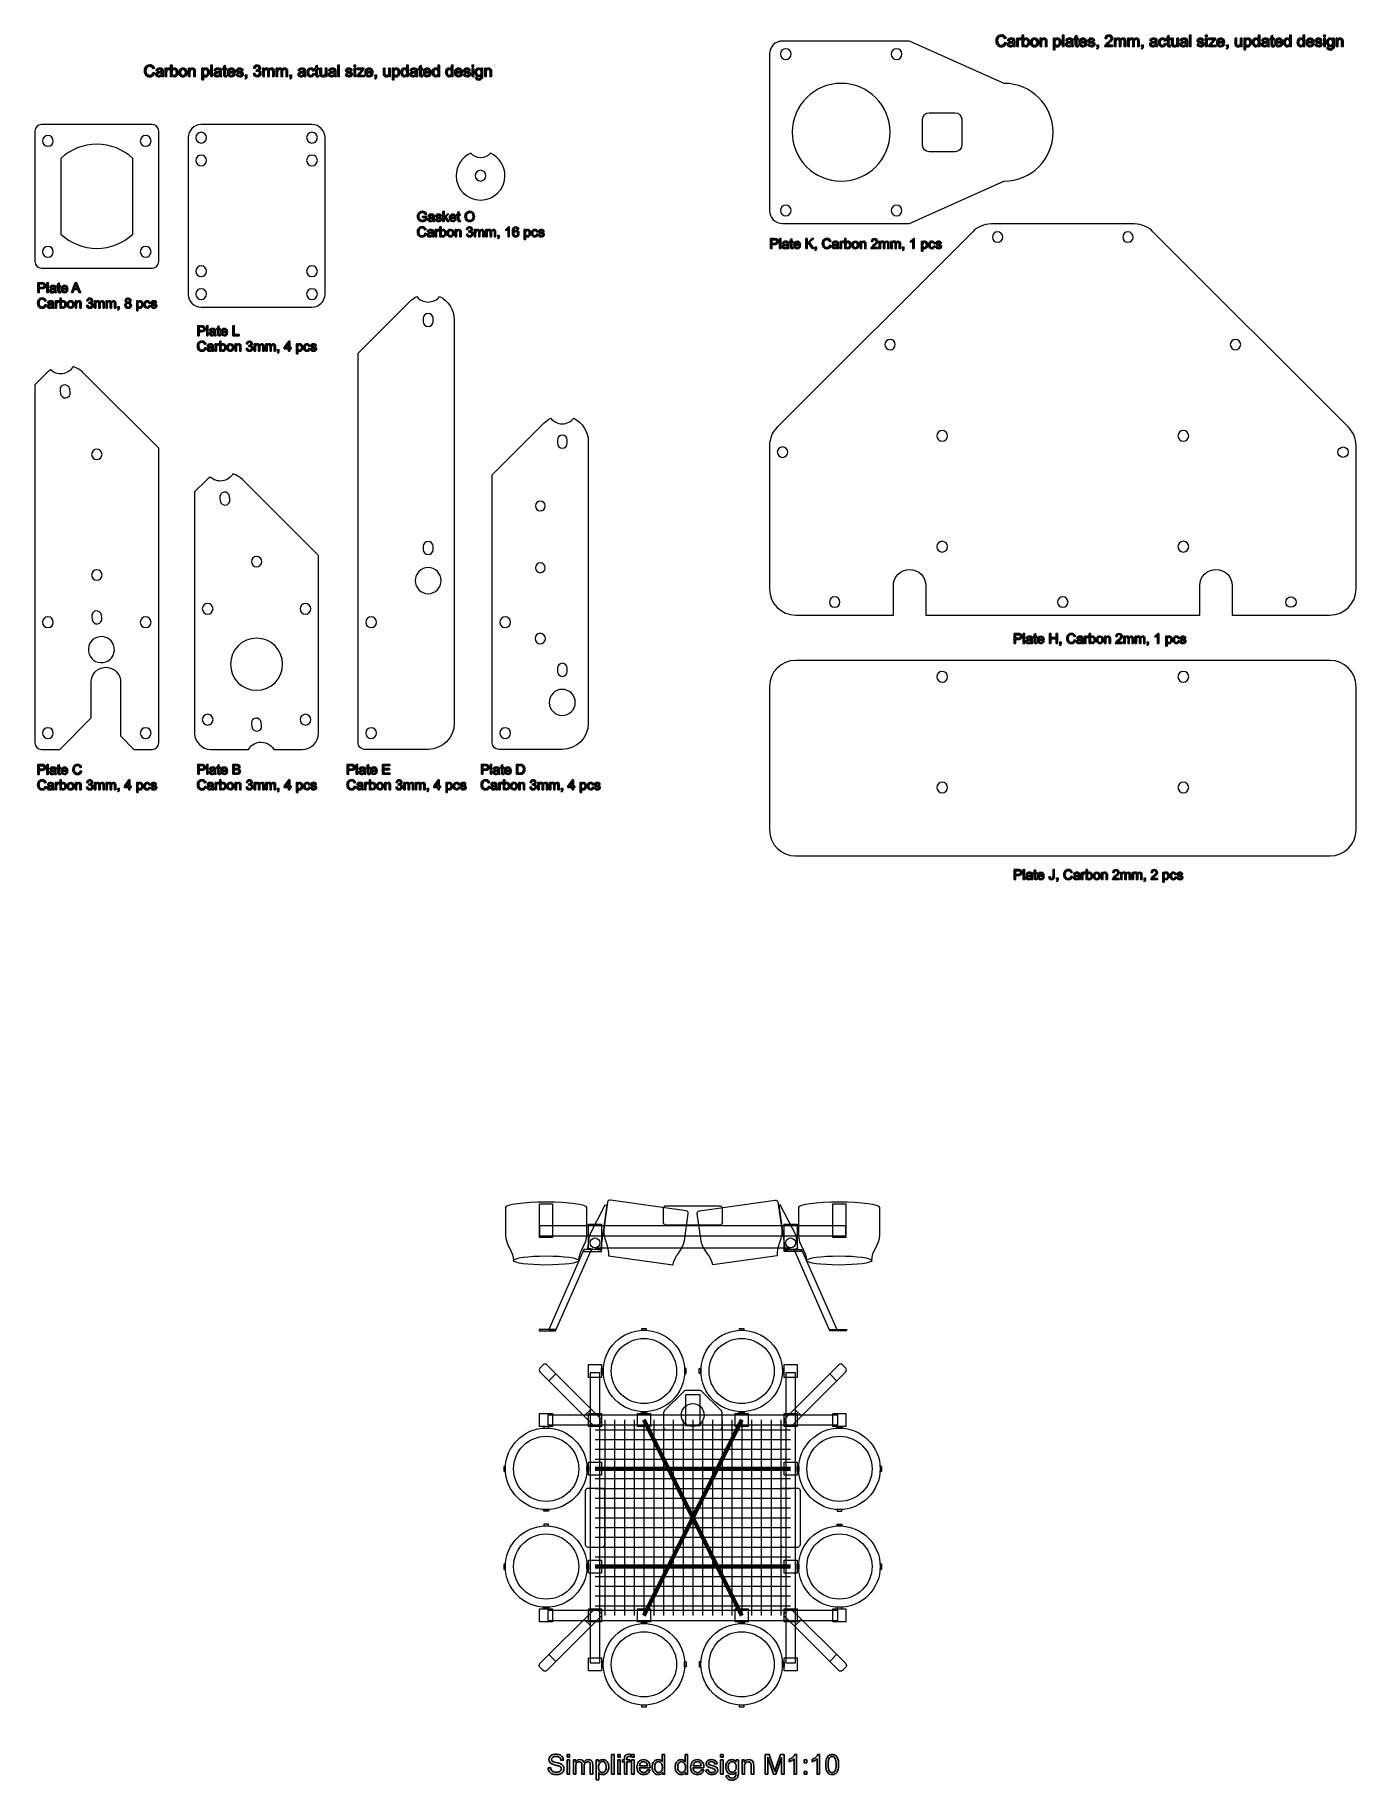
# Model space of a CAD drawing. Header units: millimetres. Extents: x -202 to 204, y -252 to 284.
import ezdxf

# ---------------------------------------------------------------- set-up
doc = ezdxf.new("R2010")
doc.units = ezdxf.units.MM
doc.header["$MEASUREMENT"] = 0
doc.layers.add('Layer 1', color=7, linetype='Continuous')

msp = doc.modelspace()

# ---------------------------------------------------------------- linework, layer by layer
at = {"layer": 'Layer 1', "color": 250, "lineweight": 9}
for centre in [(-30, -86.8487), (30, -86.8487)]:
    msp.add_ellipse(centre, major_axis=(0, 1.5), ratio=1, dxfattribs=at)
at = {"layer": 'Layer 1', "color": 9, "lineweight": 9}
for centre, major_axis, ratio in [((-44.9996, -92.245), (10.0004, 0), 0.13916443), ((44.8921, -92.245), (10.0004, 0), 0.13916443), ((-45, -156.1739), (0, 12.5), 1), ((-45, -186.1739), (0, 12.5), 1)]:
    msp.add_ellipse(centre, major_axis=major_axis, ratio=ratio, dxfattribs=at)
at = {"layer": 'Layer 1', "color": 7, "lineweight": 9}
for centre, major_axis in [((0, -139.6739), (0, 3.5)), ((-45, -156.1739), (0, 10)), ((-45, -186.174), (0, 10))]:
    msp.add_ellipse(centre, major_axis=major_axis, ratio=1, dxfattribs=at)
at = {"layer": 'Layer 1', "color": 254, "lineweight": 20}
for points, knots in [([(95.48, 238.9349), (95.48, 238.9349), (95.48, 238.9343), (95.48, 238.9343), (95.48, 238.9343), (95.48, 238.9343), (66.5354, 225.9342), (66.5354, 225.9342), (66.5354, 225.9342), (66.5354, 225.9342), (27.5354, 225.9342), (27.5354, 225.9342), (27.5354, 225.9342), (25.3358, 225.9342), (23.5354, 227.7345), (23.5354, 229.9342), (23.5354, 229.9342), (23.5354, 229.9342), (23.5354, 277.9342), (23.5354, 277.9342), (23.5354, 277.9342), (23.5354, 280.1339), (25.3354, 281.9342), (27.5354, 281.9342), (27.5354, 281.9342), (27.5354, 281.9342), (66.5354, 281.9342), (66.5354, 281.9342), (66.5354, 281.9342), (66.5354, 281.9342), (95.5354, 268.9342), (95.5354, 268.9342), (95.5354, 268.9342), (103.8197, 268.9342), (110.5354, 262.2185), (110.5354, 253.9342), (110.5354, 253.9342), (110.5354, 245.6499), (103.8197, 238.9342), (95.5354, 238.9342), (95.5354, 238.9342), (95.5354, 238.9342), (95.48, 238.9349), (95.48, 238.9349)], [0, 0, 0, 0, 0.08333333, 0.08333333, 0.08333333, 0.08333333, 0.16666667, 0.16666667, 0.16666667, 0.16666667, 0.25, 0.25, 0.25, 0.25, 0.33333333, 0.33333333, 0.33333333, 0.33333333, 0.41666667, 0.41666667, 0.41666667, 0.41666667, 0.5, 0.5, 0.5, 0.5, 0.58333333, 0.58333333, 0.58333333, 0.58333333, 0.66666667, 0.66666667, 0.66666667, 0.66666667, 0.75, 0.75, 0.75, 0.75, 0.83333333, 0.83333333, 0.83333333, 0.83333333, 1, 1, 1, 1]), ([(30.1854, 277.9342), (30.1854, 277.0229), (29.4467, 276.2842), (28.5354, 276.2842), (28.5354, 276.2842), (27.6241, 276.2842), (26.8854, 277.0229), (26.8854, 277.9342), (26.8854, 277.9342), (26.8854, 278.8455), (27.6241, 279.5842), (28.5354, 279.5842), (28.5354, 279.5842), (29.4467, 279.5842), (30.1854, 278.8455), (30.1854, 277.9342)], [0, 0, 0, 0, 0.2, 0.2, 0.2, 0.2, 0.4, 0.4, 0.4, 0.4, 0.6, 0.6, 0.6, 0.6, 1, 1, 1, 1]), ([(64.1854, 277.9342), (64.1854, 277.0229), (63.4467, 276.2842), (62.5354, 276.2842), (62.5354, 276.2842), (61.6241, 276.2842), (60.8854, 277.0229), (60.8854, 277.9342), (60.8854, 277.9342), (60.8854, 278.8455), (61.6241, 279.5842), (62.5354, 279.5842), (62.5354, 279.5842), (63.4467, 279.5842), (64.1854, 278.8455), (64.1854, 277.9342)], [0, 0, 0, 0, 0.2, 0.2, 0.2, 0.2, 0.4, 0.4, 0.4, 0.4, 0.6, 0.6, 0.6, 0.6, 1, 1, 1, 1]), ([(60.5354, 253.9342), (60.5354, 245.6499), (53.8197, 238.9342), (45.5354, 238.9342), (45.5354, 238.9342), (37.2511, 238.9342), (30.5354, 245.6499), (30.5354, 253.9342), (30.5354, 253.9342), (30.5354, 262.2185), (37.2511, 268.9342), (45.5354, 268.9342), (45.5354, 268.9342), (53.8197, 268.9342), (60.5354, 262.2185), (60.5354, 253.9342)], [0, 0, 0, 0, 0.2, 0.2, 0.2, 0.2, 0.4, 0.4, 0.4, 0.4, 0.6, 0.6, 0.6, 0.6, 1, 1, 1, 1]), ([(70.5354, 257.9522), (70.5354, 257.9522), (70.5354, 249.9164), (70.5354, 249.9164), (70.5354, 249.9164), (70.5354, 248.8262), (71.4272, 247.9342), (72.5174, 247.9342), (72.5174, 247.9342), (72.5174, 247.9342), (80.5532, 247.9342), (80.5532, 247.9342), (80.5532, 247.9342), (81.6434, 247.9342), (82.5354, 248.8262), (82.5354, 249.9164), (82.5354, 249.9164), (82.5354, 249.9164), (82.5354, 257.9522), (82.5354, 257.9522), (82.5354, 257.9522), (82.5354, 259.0424), (81.6434, 259.9342), (80.5532, 259.9342), (80.5532, 259.9342), (80.5532, 259.9342), (72.5174, 259.9342), (72.5174, 259.9342), (72.5174, 259.9342), (71.4272, 259.9342), (70.5354, 259.0424), (70.5354, 257.9522)], [0, 0, 0, 0, 0.11111111, 0.11111111, 0.11111111, 0.11111111, 0.22222222, 0.22222222, 0.22222222, 0.22222222, 0.33333333, 0.33333333, 0.33333333, 0.33333333, 0.44444444, 0.44444444, 0.44444444, 0.44444444, 0.55555556, 0.55555556, 0.55555556, 0.55555556, 0.66666667, 0.66666667, 0.66666667, 0.66666667, 0.77777778, 0.77777778, 0.77777778, 0.77777778, 1, 1, 1, 1]), ([(-199.8764, 256.2874), (-199.8764, 256.2874), (-165.8764, 256.2874), (-165.8764, 256.2874), (-165.8764, 256.2874), (-164.7764, 256.2874), (-163.8764, 255.3874), (-163.8764, 254.2874), (-163.8764, 254.2874), (-163.8764, 254.2874), (-163.8764, 214.2874), (-163.8764, 214.2874), (-163.8764, 214.2874), (-163.8764, 213.1874), (-164.7764, 212.2874), (-165.8764, 212.2874), (-165.8764, 212.2874), (-165.8764, 212.2874), (-199.8764, 212.2874), (-199.8764, 212.2874), (-199.8764, 212.2874), (-200.9764, 212.2874), (-201.8764, 213.1874), (-201.8764, 214.2874), (-201.8764, 214.2874), (-201.8764, 214.2874), (-201.8764, 254.2874), (-201.8764, 254.2874), (-201.8764, 254.2874), (-201.8764, 255.3874), (-200.9764, 256.2874), (-199.8764, 256.2874)], [0, 0, 0, 0, 0.11111111, 0.11111111, 0.11111111, 0.11111111, 0.22222222, 0.22222222, 0.22222222, 0.22222222, 0.33333333, 0.33333333, 0.33333333, 0.33333333, 0.44444444, 0.44444444, 0.44444444, 0.44444444, 0.55555556, 0.55555556, 0.55555556, 0.55555556, 0.66666667, 0.66666667, 0.66666667, 0.66666667, 0.77777778, 0.77777778, 0.77777778, 0.77777778, 1, 1, 1, 1]), ([(-197.8764, 252.9374), (-196.9651, 252.9374), (-196.2264, 252.1987), (-196.2264, 251.2874), (-196.2264, 251.2874), (-196.2264, 250.3761), (-196.9651, 249.6374), (-197.8764, 249.6374), (-197.8764, 249.6374), (-198.7877, 249.6374), (-199.5264, 250.3761), (-199.5264, 251.2874), (-199.5264, 251.2874), (-199.5264, 252.1987), (-198.7877, 252.9374), (-197.8764, 252.9374)], [0, 0, 0, 0, 0.2, 0.2, 0.2, 0.2, 0.4, 0.4, 0.4, 0.4, 0.6, 0.6, 0.6, 0.6, 1, 1, 1, 1]), ([(-167.8764, 252.9374), (-166.9651, 252.9374), (-166.2264, 252.1987), (-166.2264, 251.2874), (-166.2264, 251.2874), (-166.2264, 250.3761), (-166.9651, 249.6374), (-167.8764, 249.6374), (-167.8764, 249.6374), (-168.7877, 249.6374), (-169.5264, 250.3761), (-169.5264, 251.2874), (-169.5264, 251.2874), (-169.5264, 252.1987), (-168.7877, 252.9374), (-167.8764, 252.9374)], [0, 0, 0, 0, 0.2, 0.2, 0.2, 0.2, 0.4, 0.4, 0.4, 0.4, 0.6, 0.6, 0.6, 0.6, 1, 1, 1, 1]), ([(-116.8557, 256.2874), (-114.6465, 256.2874), (-112.8557, 254.4966), (-112.8557, 252.2874), (-112.8557, 252.2874), (-112.8557, 252.2874), (-112.8557, 204.2874), (-112.8557, 204.2874), (-112.8557, 204.2874), (-112.8557, 202.0782), (-114.6465, 200.2874), (-116.8557, 200.2874), (-116.8557, 200.2874), (-116.8557, 200.2874), (-150.8557, 200.2874), (-150.8557, 200.2874), (-150.8557, 200.2874), (-153.0649, 200.2874), (-154.8557, 202.0782), (-154.8557, 204.2874), (-154.8557, 204.2874), (-154.8557, 204.2874), (-154.8557, 252.2874), (-154.8557, 252.2874), (-154.8557, 252.2874), (-154.8557, 254.4966), (-153.0649, 256.2874), (-150.8557, 256.2874), (-150.8557, 256.2874), (-150.8557, 256.2874), (-116.8557, 256.2874), (-116.8557, 256.2874)], [0, 0, 0, 0, 0.11111111, 0.11111111, 0.11111111, 0.11111111, 0.22222222, 0.22222222, 0.22222222, 0.22222222, 0.33333333, 0.33333333, 0.33333333, 0.33333333, 0.44444444, 0.44444444, 0.44444444, 0.44444444, 0.55555556, 0.55555556, 0.55555556, 0.55555556, 0.66666667, 0.66666667, 0.66666667, 0.66666667, 0.77777778, 0.77777778, 0.77777778, 0.77777778, 1, 1, 1, 1]), ([(-152.5057, 252.2874), (-152.5057, 253.1987), (-151.767, 253.9374), (-150.8557, 253.9374), (-150.8557, 253.9374), (-149.9444, 253.9374), (-149.2057, 253.1987), (-149.2057, 252.2874), (-149.2057, 252.2874), (-149.2057, 251.3761), (-149.9444, 250.6374), (-150.8557, 250.6374), (-150.8557, 250.6374), (-151.767, 250.6374), (-152.5057, 251.3761), (-152.5057, 252.2874)], [0, 0, 0, 0, 0.2, 0.2, 0.2, 0.2, 0.4, 0.4, 0.4, 0.4, 0.6, 0.6, 0.6, 0.6, 1, 1, 1, 1]), ([(-118.5057, 252.2874), (-118.5057, 253.1987), (-117.767, 253.9374), (-116.8557, 253.9374), (-116.8557, 253.9374), (-115.9444, 253.9374), (-115.2057, 253.1987), (-115.2057, 252.2874), (-115.2057, 252.2874), (-115.2057, 251.3761), (-115.9444, 250.6374), (-116.8557, 250.6374), (-116.8557, 250.6374), (-117.767, 250.6374), (-118.5057, 251.3761), (-118.5057, 252.2874)], [0, 0, 0, 0, 0.2, 0.2, 0.2, 0.2, 0.4, 0.4, 0.4, 0.4, 0.6, 0.6, 0.6, 0.6, 1, 1, 1, 1]), ([(-182.8764, 250.2874), (-178.6154, 250.2874), (-174.7438, 248.6213), (-171.8764, 245.9056), (-171.8764, 245.9056), (-171.8764, 245.9056), (-171.8764, 222.6692), (-171.8764, 222.6692), (-171.8764, 222.6692), (-174.7438, 219.9535), (-178.6154, 218.2874), (-182.8764, 218.2874), (-182.8764, 218.2874), (-187.1374, 218.2874), (-191.009, 219.9535), (-193.8764, 222.6692), (-193.8764, 222.6692), (-193.8764, 222.6692), (-193.8764, 245.9056), (-193.8764, 245.9056), (-193.8764, 245.9056), (-191.009, 248.6213), (-187.1374, 250.2874), (-182.8764, 250.2874)], [0, 0, 0, 0, 0.14285714, 0.14285714, 0.14285714, 0.14285714, 0.28571429, 0.28571429, 0.28571429, 0.28571429, 0.42857143, 0.42857143, 0.42857143, 0.42857143, 0.57142857, 0.57142857, 0.57142857, 0.57142857, 0.71428571, 0.71428571, 0.71428571, 0.71428571, 1, 1, 1, 1]), ([(-152.5057, 245.2874), (-152.5057, 246.1987), (-151.767, 246.9374), (-150.8557, 246.9374), (-150.8557, 246.9374), (-149.9444, 246.9374), (-149.2057, 246.1987), (-149.2057, 245.2874), (-149.2057, 245.2874), (-149.2057, 244.3761), (-149.9444, 243.6374), (-150.8557, 243.6374), (-150.8557, 243.6374), (-151.767, 243.6374), (-152.5057, 244.3761), (-152.5057, 245.2874)], [0, 0, 0, 0, 0.2, 0.2, 0.2, 0.2, 0.4, 0.4, 0.4, 0.4, 0.6, 0.6, 0.6, 0.6, 1, 1, 1, 1]), ([(-118.5057, 245.2874), (-118.5057, 246.1987), (-117.767, 246.9374), (-116.8557, 246.9374), (-116.8557, 246.9374), (-115.9444, 246.9374), (-115.2057, 246.1987), (-115.2057, 245.2874), (-115.2057, 245.2874), (-115.2057, 244.3761), (-115.9444, 243.6374), (-116.8557, 243.6374), (-116.8557, 243.6374), (-117.767, 243.6374), (-118.5057, 244.3761), (-118.5057, 245.2874)], [0, 0, 0, 0, 0.2, 0.2, 0.2, 0.2, 0.4, 0.4, 0.4, 0.4, 0.6, 0.6, 0.6, 0.6, 1, 1, 1, 1]), ([(-62.1183, 247.4874), (-59.4767, 246.327), (-57.6316, 243.6881), (-57.6316, 240.6179), (-57.6316, 240.6179), (-57.6316, 236.4758), (-60.9895, 233.1179), (-65.1316, 233.1179), (-65.1316, 233.1179), (-69.2737, 233.1179), (-72.6316, 236.4758), (-72.6316, 240.6179), (-72.6316, 240.6179), (-72.6316, 243.6881), (-70.7865, 246.327), (-68.1449, 247.4874), (-68.1449, 247.4874), (-67.4116, 246.6482), (-66.3336, 246.1179), (-65.1316, 246.1179), (-65.1316, 246.1179), (-63.9296, 246.1179), (-62.8516, 246.6482), (-62.1183, 247.4874)], [0, 0, 0, 0, 0.14285714, 0.14285714, 0.14285714, 0.14285714, 0.28571429, 0.28571429, 0.28571429, 0.28571429, 0.42857143, 0.42857143, 0.42857143, 0.42857143, 0.57142857, 0.57142857, 0.57142857, 0.57142857, 0.71428571, 0.71428571, 0.71428571, 0.71428571, 1, 1, 1, 1]), ([(-65.1316, 242.2679), (-64.2204, 242.2679), (-63.4816, 241.5291), (-63.4816, 240.6179), (-63.4816, 240.6179), (-63.4816, 239.7067), (-64.2204, 238.9679), (-65.1316, 238.9679), (-65.1316, 238.9679), (-66.0428, 238.9679), (-66.7816, 239.7067), (-66.7816, 240.6179), (-66.7816, 240.6179), (-66.7816, 241.5291), (-66.0428, 242.2679), (-65.1316, 242.2679)], [0, 0, 0, 0, 0.2, 0.2, 0.2, 0.2, 0.4, 0.4, 0.4, 0.4, 0.6, 0.6, 0.6, 0.6, 1, 1, 1, 1]), ([(30.1854, 229.9342), (30.1854, 229.0229), (29.4467, 228.2842), (28.5354, 228.2842), (28.5354, 228.2842), (27.6241, 228.2842), (26.8854, 229.0229), (26.8854, 229.9342), (26.8854, 229.9342), (26.8854, 230.8455), (27.6241, 231.5842), (28.5354, 231.5842), (28.5354, 231.5842), (29.4467, 231.5842), (30.1854, 230.8455), (30.1854, 229.9342)], [0, 0, 0, 0, 0.2, 0.2, 0.2, 0.2, 0.4, 0.4, 0.4, 0.4, 0.6, 0.6, 0.6, 0.6, 1, 1, 1, 1]), ([(64.1854, 229.9342), (64.1854, 229.0229), (63.4467, 228.2842), (62.5354, 228.2842), (62.5354, 228.2842), (61.6241, 228.2842), (60.8854, 229.0229), (60.8854, 229.9342), (60.8854, 229.9342), (60.8854, 230.8455), (61.6241, 231.5842), (62.5354, 231.5842), (62.5354, 231.5842), (63.4467, 231.5842), (64.1854, 230.8455), (64.1854, 229.9342)], [0, 0, 0, 0, 0.2, 0.2, 0.2, 0.2, 0.4, 0.4, 0.4, 0.4, 0.6, 0.6, 0.6, 0.6, 1, 1, 1, 1]), ([(203.5354, 157.7782), (203.5354, 157.7782), (203.5354, 113.8062), (203.5354, 113.8062), (203.5354, 113.8062), (203.5354, 109.3982), (199.9294, 105.7922), (195.5214, 105.7922), (195.5214, 105.7922), (195.5214, 105.7922), (165.5354, 105.7922), (165.5354, 105.7922), (165.5354, 105.7922), (165.5354, 105.7922), (165.5354, 114.7922), (165.5354, 114.7922), (165.5354, 114.7922), (165.5354, 117.5536), (163.2968, 119.7922), (160.5354, 119.7922), (160.5354, 119.7922), (157.774, 119.7922), (155.5354, 117.5536), (155.5354, 114.7922), (155.5354, 114.7922), (155.5354, 114.7922), (155.5354, 105.7922), (155.5354, 105.7922), (155.5354, 105.7922), (155.5354, 105.7922), (71.5354, 105.7922), (71.5354, 105.7922), (71.5354, 105.7922), (71.5354, 105.7922), (71.5354, 114.7922), (71.5354, 114.7922), (71.5354, 114.7922), (71.5354, 117.5536), (69.2968, 119.7922), (66.5354, 119.7922), (66.5354, 119.7922), (63.774, 119.7922), (61.5354, 117.5536), (61.5354, 114.7922), (61.5354, 114.7922), (61.5354, 114.7922), (61.5354, 105.7922), (61.5354, 105.7922), (61.5354, 105.7922), (61.5354, 105.7922), (31.5494, 105.7922), (31.5494, 105.7922), (31.5494, 105.7922), (27.1414, 105.7922), (23.5354, 109.3982), (23.5354, 113.8062), (23.5354, 113.8062), (23.5354, 113.8062), (23.5354, 157.7782), (23.5354, 157.7782), (23.5354, 157.7782), (23.5354, 159.9822), (24.4374, 161.9862), (25.8894, 163.4382), (25.8894, 163.4382), (25.8894, 163.4382), (25.9574, 163.5062), (25.9574, 163.5062), (25.9574, 163.5062), (25.9574, 163.5062), (85.8894, 223.4382), (85.8894, 223.4382), (85.8894, 223.4382), (87.3414, 224.8902), (89.3454, 225.7922), (91.5494, 225.7922), (91.5494, 225.7922), (91.5494, 225.7922), (135.5214, 225.7922), (135.5214, 225.7922), (135.5214, 225.7922), (137.7254, 225.7922), (139.7284, 224.8912), (141.1814, 223.4382), (141.1814, 223.4382), (141.1814, 223.4382), (141.1854, 223.4382), (141.1854, 223.4382), (141.1854, 223.4382), (141.1854, 223.4382), (201.1854, 163.4382), (201.1854, 163.4382), (201.1854, 163.4382), (201.1854, 163.4382), (201.1814, 163.4382), (201.1814, 163.4382), (201.1814, 163.4382), (202.6334, 161.9862), (203.5354, 159.9822), (203.5354, 157.7782)], [0, 0, 0, 0, 0.03846154, 0.03846154, 0.03846154, 0.03846154, 0.07692308, 0.07692308, 0.07692308, 0.07692308, 0.11538462, 0.11538462, 0.11538462, 0.11538462, 0.15384615, 0.15384615, 0.15384615, 0.15384615, 0.19230769, 0.19230769, 0.19230769, 0.19230769, 0.23076923, 0.23076923, 0.23076923, 0.23076923, 0.26923077, 0.26923077, 0.26923077, 0.26923077, 0.30769231, 0.30769231, 0.30769231, 0.30769231, 0.34615385, 0.34615385, 0.34615385, 0.34615385, 0.38461538, 0.38461538, 0.38461538, 0.38461538, 0.42307692, 0.42307692, 0.42307692, 0.42307692, 0.46153846, 0.46153846, 0.46153846, 0.46153846, 0.5, 0.5, 0.5, 0.5, 0.53846154, 0.53846154, 0.53846154, 0.53846154, 0.57692308, 0.57692308, 0.57692308, 0.57692308, 0.61538462, 0.61538462, 0.61538462, 0.61538462, 0.65384615, 0.65384615, 0.65384615, 0.65384615, 0.69230769, 0.69230769, 0.69230769, 0.69230769, 0.73076923, 0.73076923, 0.73076923, 0.73076923, 0.76923077, 0.76923077, 0.76923077, 0.76923077, 0.80769231, 0.80769231, 0.80769231, 0.80769231, 0.84615385, 0.84615385, 0.84615385, 0.84615385, 0.88461538, 0.88461538, 0.88461538, 0.88461538, 0.92307692, 0.92307692, 0.92307692, 0.92307692, 1, 1, 1, 1]), ([(91.9354, 221.792), (91.9354, 222.6756), (92.6518, 223.392), (93.5354, 223.392), (93.5354, 223.392), (94.419, 223.392), (95.1354, 222.6756), (95.1354, 221.792), (95.1354, 221.792), (95.1354, 220.9084), (94.419, 220.192), (93.5354, 220.192), (93.5354, 220.192), (92.6518, 220.192), (91.9354, 220.9084), (91.9354, 221.792)], [0, 0, 0, 0, 0.2, 0.2, 0.2, 0.2, 0.4, 0.4, 0.4, 0.4, 0.6, 0.6, 0.6, 0.6, 1, 1, 1, 1]), ([(131.9352, 221.792), (131.9352, 222.6756), (132.6516, 223.392), (133.5352, 223.392), (133.5352, 223.392), (134.4188, 223.392), (135.1352, 222.6756), (135.1352, 221.792), (135.1352, 221.792), (135.1352, 220.9084), (134.4188, 220.192), (133.5352, 220.192), (133.5352, 220.192), (132.6516, 220.192), (131.9352, 220.9084), (131.9352, 221.792)], [0, 0, 0, 0, 0.2, 0.2, 0.2, 0.2, 0.4, 0.4, 0.4, 0.4, 0.6, 0.6, 0.6, 0.6, 1, 1, 1, 1]), ([(-197.8764, 218.9374), (-196.9651, 218.9374), (-196.2264, 218.1987), (-196.2264, 217.2874), (-196.2264, 217.2874), (-196.2264, 216.3761), (-196.9651, 215.6374), (-197.8764, 215.6374), (-197.8764, 215.6374), (-198.7877, 215.6374), (-199.5264, 216.3761), (-199.5264, 217.2874), (-199.5264, 217.2874), (-199.5264, 218.1987), (-198.7877, 218.9374), (-197.8764, 218.9374)], [0, 0, 0, 0, 0.2, 0.2, 0.2, 0.2, 0.4, 0.4, 0.4, 0.4, 0.6, 0.6, 0.6, 0.6, 1, 1, 1, 1]), ([(-167.8764, 218.9374), (-166.9651, 218.9374), (-166.2264, 218.1987), (-166.2264, 217.2874), (-166.2264, 217.2874), (-166.2264, 216.3761), (-166.9651, 215.6374), (-167.8764, 215.6374), (-167.8764, 215.6374), (-168.7877, 215.6374), (-169.5264, 216.3761), (-169.5264, 217.2874), (-169.5264, 217.2874), (-169.5264, 218.1987), (-168.7877, 218.9374), (-167.8764, 218.9374)], [0, 0, 0, 0, 0.2, 0.2, 0.2, 0.2, 0.4, 0.4, 0.4, 0.4, 0.6, 0.6, 0.6, 0.6, 1, 1, 1, 1]), ([(-152.5057, 211.2874), (-152.5057, 212.1987), (-151.767, 212.9374), (-150.8557, 212.9374), (-150.8557, 212.9374), (-149.9444, 212.9374), (-149.2057, 212.1987), (-149.2057, 211.2874), (-149.2057, 211.2874), (-149.2057, 210.3761), (-149.9444, 209.6374), (-150.8557, 209.6374), (-150.8557, 209.6374), (-151.767, 209.6374), (-152.5057, 210.3761), (-152.5057, 211.2874)], [0, 0, 0, 0, 0.2, 0.2, 0.2, 0.2, 0.4, 0.4, 0.4, 0.4, 0.6, 0.6, 0.6, 0.6, 1, 1, 1, 1]), ([(-118.5057, 211.2874), (-118.5057, 212.1987), (-117.767, 212.9374), (-116.8557, 212.9374), (-116.8557, 212.9374), (-115.9444, 212.9374), (-115.2057, 212.1987), (-115.2057, 211.2874), (-115.2057, 211.2874), (-115.2057, 210.3761), (-115.9444, 209.6374), (-116.8557, 209.6374), (-116.8557, 209.6374), (-117.767, 209.6374), (-118.5057, 210.3761), (-118.5057, 211.2874)], [0, 0, 0, 0, 0.2, 0.2, 0.2, 0.2, 0.4, 0.4, 0.4, 0.4, 0.6, 0.6, 0.6, 0.6, 1, 1, 1, 1]), ([(-152.5057, 204.2874), (-152.5057, 205.1987), (-151.767, 205.9374), (-150.8557, 205.9374), (-150.8557, 205.9374), (-149.9444, 205.9374), (-149.2057, 205.1987), (-149.2057, 204.2874), (-149.2057, 204.2874), (-149.2057, 203.3761), (-149.9444, 202.6374), (-150.8557, 202.6374), (-150.8557, 202.6374), (-151.767, 202.6374), (-152.5057, 203.3761), (-152.5057, 204.2874)], [0, 0, 0, 0, 0.2, 0.2, 0.2, 0.2, 0.4, 0.4, 0.4, 0.4, 0.6, 0.6, 0.6, 0.6, 1, 1, 1, 1]), ([(-118.5057, 204.2874), (-118.5057, 205.1987), (-117.767, 205.9374), (-116.8557, 205.9374), (-116.8557, 205.9374), (-115.9444, 205.9374), (-115.2057, 205.1987), (-115.2057, 204.2874), (-115.2057, 204.2874), (-115.2057, 203.3761), (-115.9444, 202.6374), (-116.8557, 202.6374), (-116.8557, 202.6374), (-117.767, 202.6374), (-118.5057, 203.3761), (-118.5057, 204.2874)], [0, 0, 0, 0, 0.2, 0.2, 0.2, 0.2, 0.4, 0.4, 0.4, 0.4, 0.6, 0.6, 0.6, 0.6, 1, 1, 1, 1]), ([(-86.8588, 202.0106), (-86.8588, 202.0106), (-102.7026, 186.1677), (-102.7026, 186.1677), (-102.7026, 186.1677), (-102.7026, 186.1677), (-102.7026, 66.5904), (-102.7026, 66.5904), (-102.7026, 66.5904), (-102.7026, 65.4904), (-101.8025, 64.5904), (-100.7026, 64.5904), (-100.7026, 64.5904), (-100.7026, 64.5904), (-81.2026, 64.5904), (-81.2026, 64.5904), (-81.2026, 64.5904), (-76.7843, 64.5904), (-73.2026, 68.1721), (-73.2026, 72.5904), (-73.2026, 72.5904), (-73.2026, 113.8449), (-73.2026, 155.0995), (-73.2026, 196.354), (-73.2026, 196.354), (-73.2026, 199.5116), (-75.0323, 202.2416), (-77.6891, 203.5426), (-77.6891, 203.5426), (-78.5138, 202.5133), (-79.7811, 201.854), (-81.2026, 201.854), (-81.2026, 201.854), (-82.6241, 201.854), (-83.8914, 202.5133), (-84.7161, 203.5426), (-84.7161, 203.5426), (-85.5141, 203.1518), (-86.2372, 202.6321), (-86.8588, 202.0106)], [0, 0, 0, 0, 0.09090909, 0.09090909, 0.09090909, 0.09090909, 0.18181818, 0.18181818, 0.18181818, 0.18181818, 0.27272727, 0.27272727, 0.27272727, 0.27272727, 0.36363636, 0.36363636, 0.36363636, 0.36363636, 0.45454545, 0.45454545, 0.45454545, 0.45454545, 0.54545455, 0.54545455, 0.54545455, 0.54545455, 0.63636364, 0.63636364, 0.63636364, 0.63636364, 0.72727273, 0.72727273, 0.72727273, 0.72727273, 0.81818182, 0.81818182, 0.81818182, 0.81818182, 1, 1, 1, 1]), ([(-81.2026, 198.354), (-80.3746, 198.354), (-79.7026, 197.682), (-79.7026, 196.854), (-79.7026, 196.854), (-79.7026, 196.854), (-79.7026, 196.846), (-79.7026, 196.846), (-79.7026, 196.846), (-79.7026, 196.846), (-79.7026, 195.862), (-79.7026, 195.862), (-79.7026, 195.862), (-79.7026, 195.862), (-79.7026, 195.854), (-79.7026, 195.854), (-79.7026, 195.854), (-79.7026, 195.026), (-80.3746, 194.354), (-81.2026, 194.354), (-81.2026, 194.354), (-82.0306, 194.354), (-82.7026, 195.026), (-82.7026, 195.854), (-82.7026, 195.854), (-82.7026, 195.854), (-82.7026, 195.862), (-82.7026, 195.862), (-82.7026, 195.862), (-82.7026, 195.862), (-82.7026, 196.846), (-82.7026, 196.846), (-82.7026, 196.846), (-82.7026, 196.846), (-82.7026, 196.854), (-82.7026, 196.854), (-82.7026, 196.854), (-82.7026, 197.682), (-82.0306, 198.354), (-81.2026, 198.354)], [0, 0, 0, 0, 0.09090909, 0.09090909, 0.09090909, 0.09090909, 0.18181818, 0.18181818, 0.18181818, 0.18181818, 0.27272727, 0.27272727, 0.27272727, 0.27272727, 0.36363636, 0.36363636, 0.36363636, 0.36363636, 0.45454545, 0.45454545, 0.45454545, 0.45454545, 0.54545455, 0.54545455, 0.54545455, 0.54545455, 0.63636364, 0.63636364, 0.63636364, 0.63636364, 0.72727273, 0.72727273, 0.72727273, 0.72727273, 0.81818182, 0.81818182, 0.81818182, 0.81818182, 1, 1, 1, 1]), ([(58.9354, 188.7846), (58.9354, 189.6682), (59.6518, 190.3846), (60.5354, 190.3846), (60.5354, 190.3846), (61.419, 190.3846), (62.1354, 189.6682), (62.1354, 188.7846), (62.1354, 188.7846), (62.1354, 187.901), (61.419, 187.1846), (60.5354, 187.1846), (60.5354, 187.1846), (59.6518, 187.1846), (58.9354, 187.901), (58.9354, 188.7846)], [0, 0, 0, 0, 0.2, 0.2, 0.2, 0.2, 0.4, 0.4, 0.4, 0.4, 0.6, 0.6, 0.6, 0.6, 1, 1, 1, 1]), ([(164.9355, 188.7846), (164.9355, 189.6682), (165.6519, 190.3846), (166.5355, 190.3846), (166.5355, 190.3846), (167.4191, 190.3846), (168.1355, 189.6682), (168.1355, 188.7846), (168.1355, 188.7846), (168.1355, 187.901), (167.4191, 187.1846), (166.5355, 187.1846), (166.5355, 187.1846), (165.6519, 187.1846), (164.9355, 187.901), (164.9355, 188.7846)], [0, 0, 0, 0, 0.2, 0.2, 0.2, 0.2, 0.4, 0.4, 0.4, 0.4, 0.6, 0.6, 0.6, 0.6, 1, 1, 1, 1]), ([(-163.8764, 156.9806), (-163.8764, 126.8505), (-163.8764, 96.7205), (-163.8764, 66.5904), (-163.8764, 66.5904), (-163.8764, 65.4904), (-164.7764, 64.5904), (-165.8764, 64.5904), (-165.8764, 64.5904), (-165.8764, 64.5904), (-171.4764, 64.5904), (-171.4764, 64.5904), (-171.4764, 64.5904), (-171.4764, 64.5904), (-175.593, 68.707), (-175.593, 68.707), (-175.593, 68.707), (-175.593, 68.707), (-175.593, 85.285), (-175.593, 85.285), (-175.593, 85.285), (-175.593, 85.285), (-175.5934, 85.285), (-175.5934, 85.285), (-175.5934, 85.285), (-175.5937, 85.4917), (-175.6078, 85.7007), (-175.6374, 85.9112), (-175.6374, 85.9112), (-175.9832, 88.3719), (-178.2584, 90.0865), (-180.7191, 89.7406), (-180.7191, 89.7406), (-182.9693, 89.4244), (-184.5952, 87.4945), (-184.5925, 85.285), (-184.5925, 85.285), (-184.5925, 85.285), (-184.593, 85.285), (-184.593, 85.285), (-184.593, 85.285), (-184.593, 85.285), (-184.593, 74.2738), (-184.593, 74.2738), (-184.593, 74.2738), (-184.593, 74.2738), (-194.2764, 64.5904), (-194.2764, 64.5904), (-194.2764, 64.5904), (-194.2764, 64.5904), (-199.8764, 64.5904), (-199.8764, 64.5904), (-199.8764, 64.5904), (-200.9764, 64.5904), (-201.8764, 65.4904), (-201.8764, 66.5904), (-201.8764, 66.5904), (-201.8764, 103.2152), (-201.8764, 139.84), (-201.8764, 176.4648), (-201.8764, 176.4648), (-201.8764, 176.4648), (-198.2753, 180.0659), (-198.2753, 180.0659), (-198.2753, 180.0659), (-197.9151, 180.4262), (-197.5205, 180.7521), (-197.0972, 181.0387), (-197.0972, 181.0387), (-196.1375, 180.1348), (-194.7912, 179.6586), (-193.3841, 179.8563), (-193.3841, 179.8563), (-191.9764, 180.0542), (-190.8133, 180.8836), (-190.14, 182.0178), (-190.14, 182.0178), (-188.9277, 181.6232), (-187.8425, 180.9467), (-186.9617, 180.0659), (-186.9617, 180.0659), (-186.9617, 180.0659), (-163.8764, 156.9806), (-163.8764, 156.9806)], [0, 0, 0, 0, 0.04545455, 0.04545455, 0.04545455, 0.04545455, 0.09090909, 0.09090909, 0.09090909, 0.09090909, 0.13636364, 0.13636364, 0.13636364, 0.13636364, 0.18181818, 0.18181818, 0.18181818, 0.18181818, 0.22727273, 0.22727273, 0.22727273, 0.22727273, 0.27272727, 0.27272727, 0.27272727, 0.27272727, 0.31818182, 0.31818182, 0.31818182, 0.31818182, 0.36363636, 0.36363636, 0.36363636, 0.36363636, 0.40909091, 0.40909091, 0.40909091, 0.40909091, 0.45454545, 0.45454545, 0.45454545, 0.45454545, 0.5, 0.5, 0.5, 0.5, 0.54545455, 0.54545455, 0.54545455, 0.54545455, 0.59090909, 0.59090909, 0.59090909, 0.59090909, 0.63636364, 0.63636364, 0.63636364, 0.63636364, 0.68181818, 0.68181818, 0.68181818, 0.68181818, 0.72727273, 0.72727273, 0.72727273, 0.72727273, 0.77272727, 0.77272727, 0.77272727, 0.77272727, 0.81818182, 0.81818182, 0.81818182, 0.81818182, 0.86363636, 0.86363636, 0.86363636, 0.86363636, 0.90909091, 0.90909091, 0.90909091, 0.90909091, 1, 1, 1, 1]), ([(-192.8969, 176.3897), (-192.0767, 176.505), (-191.318, 175.9332), (-191.2027, 175.1131), (-191.2027, 175.1131), (-191.2027, 175.1131), (-191.0635, 174.1228), (-191.0635, 174.1228), (-191.0635, 174.1228), (-190.9483, 173.3027), (-191.52, 172.5439), (-192.3402, 172.4286), (-192.3402, 172.4286), (-193.1603, 172.3134), (-193.9191, 172.8851), (-194.0343, 173.7053), (-194.0343, 173.7053), (-194.0343, 173.7053), (-194.1735, 174.6955), (-194.1735, 174.6955), (-194.1735, 174.6955), (-194.2888, 175.5157), (-193.717, 176.2744), (-192.8969, 176.3897)], [0, 0, 0, 0, 0.14285714, 0.14285714, 0.14285714, 0.14285714, 0.28571429, 0.28571429, 0.28571429, 0.28571429, 0.42857143, 0.42857143, 0.42857143, 0.42857143, 0.57142857, 0.57142857, 0.57142857, 0.57142857, 0.71428571, 0.71428571, 0.71428571, 0.71428571, 1, 1, 1, 1]), ([(-45.7167, 164.6472), (-45.7167, 164.6472), (-61.5605, 148.8043), (-61.5605, 148.8043), (-61.5605, 148.8043), (-61.5605, 121.3997), (-61.5605, 93.995), (-61.5605, 66.5904), (-61.5605, 66.5904), (-61.5605, 65.4904), (-60.6604, 64.5904), (-59.5605, 64.5904), (-59.5605, 64.5904), (-59.5605, 64.5904), (-40.0605, 64.5904), (-40.0605, 64.5904), (-40.0605, 64.5904), (-35.6422, 64.5904), (-32.0605, 68.1721), (-32.0605, 72.5904), (-32.0605, 72.5904), (-32.0605, 101.3905), (-32.0605, 130.1905), (-32.0605, 158.9906), (-32.0605, 158.9906), (-32.0605, 162.1482), (-33.8902, 164.8782), (-36.547, 166.1792), (-36.547, 166.1792), (-37.3717, 165.1499), (-38.639, 164.4906), (-40.0605, 164.4906), (-40.0605, 164.4906), (-41.482, 164.4906), (-42.7493, 165.1499), (-43.574, 166.1792), (-43.574, 166.1792), (-44.372, 165.7884), (-45.0951, 165.2687), (-45.7167, 164.6472)], [0, 0, 0, 0, 0.09090909, 0.09090909, 0.09090909, 0.09090909, 0.18181818, 0.18181818, 0.18181818, 0.18181818, 0.27272727, 0.27272727, 0.27272727, 0.27272727, 0.36363636, 0.36363636, 0.36363636, 0.36363636, 0.45454545, 0.45454545, 0.45454545, 0.45454545, 0.54545455, 0.54545455, 0.54545455, 0.54545455, 0.63636364, 0.63636364, 0.63636364, 0.63636364, 0.72727273, 0.72727273, 0.72727273, 0.72727273, 0.81818182, 0.81818182, 0.81818182, 0.81818182, 1, 1, 1, 1]), ([(-40.0605, 160.9906), (-39.2325, 160.9906), (-38.5605, 160.3186), (-38.5605, 159.4906), (-38.5605, 159.4906), (-38.5605, 159.4906), (-38.5605, 159.4826), (-38.5605, 159.4826), (-38.5605, 159.4826), (-38.5605, 159.4826), (-38.5605, 158.4986), (-38.5605, 158.4986), (-38.5605, 158.4986), (-38.5605, 158.4986), (-38.5605, 158.4906), (-38.5605, 158.4906), (-38.5605, 158.4906), (-38.5605, 157.6626), (-39.2325, 156.9906), (-40.0605, 156.9906), (-40.0605, 156.9906), (-40.8885, 156.9906), (-41.5605, 157.6626), (-41.5605, 158.4906), (-41.5605, 158.4906), (-41.5605, 158.4906), (-41.5605, 158.4986), (-41.5605, 158.4986), (-41.5605, 158.4986), (-41.5605, 158.4986), (-41.5605, 159.4826), (-41.5605, 159.4826), (-41.5605, 159.4826), (-41.5605, 159.4826), (-41.5605, 159.4906), (-41.5605, 159.4906), (-41.5605, 159.4906), (-41.5605, 160.3186), (-40.8885, 160.9906), (-40.0605, 160.9906)], [0, 0, 0, 0, 0.09090909, 0.09090909, 0.09090909, 0.09090909, 0.18181818, 0.18181818, 0.18181818, 0.18181818, 0.27272727, 0.27272727, 0.27272727, 0.27272727, 0.36363636, 0.36363636, 0.36363636, 0.36363636, 0.45454545, 0.45454545, 0.45454545, 0.45454545, 0.54545455, 0.54545455, 0.54545455, 0.54545455, 0.63636364, 0.63636364, 0.63636364, 0.63636364, 0.72727273, 0.72727273, 0.72727273, 0.72727273, 0.81818182, 0.81818182, 0.81818182, 0.81818182, 1, 1, 1, 1]), ([(76.5354, 162.4422), (77.4467, 162.4422), (78.1854, 161.7035), (78.1854, 160.7922), (78.1854, 160.7922), (78.1854, 159.8809), (77.4467, 159.1422), (76.5354, 159.1422), (76.5354, 159.1422), (75.6241, 159.1422), (74.8854, 159.8809), (74.8854, 160.7922), (74.8854, 160.7922), (74.8854, 161.7035), (75.6241, 162.4422), (76.5354, 162.4422)], [0, 0, 0, 0, 0.2, 0.2, 0.2, 0.2, 0.4, 0.4, 0.4, 0.4, 0.6, 0.6, 0.6, 0.6, 1, 1, 1, 1]), ([(150.5354, 162.4422), (151.4467, 162.4422), (152.1854, 161.7035), (152.1854, 160.7922), (152.1854, 160.7922), (152.1854, 159.8809), (151.4467, 159.1422), (150.5354, 159.1422), (150.5354, 159.1422), (149.6241, 159.1422), (148.8854, 159.8809), (148.8854, 160.7922), (148.8854, 160.7922), (148.8854, 161.7035), (149.6241, 162.4422), (150.5354, 162.4422)], [0, 0, 0, 0, 0.2, 0.2, 0.2, 0.2, 0.4, 0.4, 0.4, 0.4, 0.6, 0.6, 0.6, 0.6, 1, 1, 1, 1]), ([(-182.8764, 156.6822), (-181.9927, 156.6822), (-181.2764, 155.9659), (-181.2764, 155.0822), (-181.2764, 155.0822), (-181.2764, 154.1985), (-181.9927, 153.4822), (-182.8764, 153.4822), (-182.8764, 153.4822), (-183.7601, 153.4822), (-184.4764, 154.1985), (-184.4764, 155.0822), (-184.4764, 155.0822), (-184.4764, 155.9659), (-183.7601, 156.6822), (-182.8764, 156.6822)], [0, 0, 0, 0, 0.2, 0.2, 0.2, 0.2, 0.4, 0.4, 0.4, 0.4, 0.6, 0.6, 0.6, 0.6, 1, 1, 1, 1]), ([(25.9354, 155.7772), (25.9354, 156.6608), (26.6518, 157.3772), (27.5354, 157.3772), (27.5354, 157.3772), (28.419, 157.3772), (29.1354, 156.6608), (29.1354, 155.7772), (29.1354, 155.7772), (29.1354, 154.8936), (28.419, 154.1772), (27.5354, 154.1772), (27.5354, 154.1772), (26.6518, 154.1772), (25.9354, 154.8936), (25.9354, 155.7772)], [0, 0, 0, 0, 0.2, 0.2, 0.2, 0.2, 0.4, 0.4, 0.4, 0.4, 0.6, 0.6, 0.6, 0.6, 1, 1, 1, 1]), ([(201.1358, 155.7772), (201.1358, 156.6608), (200.4194, 157.3772), (199.5358, 157.3772), (199.5358, 157.3772), (198.6522, 157.3772), (197.9358, 156.6608), (197.9358, 155.7772), (197.9358, 155.7772), (197.9358, 154.8936), (198.6522, 154.1772), (199.5358, 154.1772), (199.5358, 154.1772), (200.4194, 154.1772), (201.1358, 154.8936), (201.1358, 155.7772)], [0, 0, 0, 0, 0.2, 0.2, 0.2, 0.2, 0.4, 0.4, 0.4, 0.4, 0.6, 0.6, 0.6, 0.6, 1, 1, 1, 1]), ([(-119.7939, 64.5904), (-119.7939, 64.5904), (-128.5923, 64.5904), (-128.5923, 64.5904), (-128.5923, 64.5904), (-129.4905, 66.1047), (-131.2377, 67.012), (-133.0902, 66.7518), (-133.0902, 66.7518), (-134.4978, 66.5539), (-135.661, 65.7245), (-136.3342, 64.5904), (-136.3342, 64.5904), (-136.3342, 64.5904), (-147.9175, 64.5904), (-147.9175, 64.5904), (-147.9175, 64.5904), (-150.6336, 64.5904), (-152.8557, 66.8125), (-152.8557, 69.5286), (-152.8557, 69.5286), (-152.8557, 69.5286), (-152.8557, 81.176), (-152.8557, 81.176), (-152.8557, 81.176), (-152.8557, 81.176), (-152.8557, 87.3782), (-152.8557, 87.3782), (-152.8557, 87.3782), (-152.8557, 87.3782), (-152.8557, 143.5733), (-152.8557, 143.5733), (-152.8557, 143.5733), (-152.8557, 143.5733), (-149.2546, 147.1744), (-149.2546, 147.1744), (-149.2546, 147.1744), (-148.8944, 147.5347), (-148.4998, 147.8606), (-148.0765, 148.1472), (-148.0765, 148.1472), (-147.1168, 147.2433), (-145.7705, 146.7671), (-144.3634, 146.9648), (-144.3634, 146.9648), (-142.9557, 147.1627), (-141.7926, 147.9921), (-141.1193, 149.1263), (-141.1193, 149.1263), (-139.907, 148.7317), (-138.8218, 148.0552), (-137.941, 147.1744), (-137.941, 147.1744), (-137.941, 147.1744), (-114.8557, 124.0891), (-114.8557, 124.0891), (-114.8557, 124.0891), (-114.8557, 124.0891), (-114.8557, 87.3782), (-114.8557, 87.3782), (-114.8557, 87.3782), (-114.8557, 87.3782), (-114.8557, 81.176), (-114.8557, 81.176), (-114.8557, 81.176), (-114.8557, 81.176), (-114.8557, 69.5286), (-114.8557, 69.5286), (-114.8557, 69.5286), (-114.8557, 66.8125), (-117.0778, 64.5904), (-119.7939, 64.5904)], [0, 0, 0, 0, 0.05263158, 0.05263158, 0.05263158, 0.05263158, 0.10526316, 0.10526316, 0.10526316, 0.10526316, 0.15789474, 0.15789474, 0.15789474, 0.15789474, 0.21052632, 0.21052632, 0.21052632, 0.21052632, 0.26315789, 0.26315789, 0.26315789, 0.26315789, 0.31578947, 0.31578947, 0.31578947, 0.31578947, 0.36842105, 0.36842105, 0.36842105, 0.36842105, 0.42105263, 0.42105263, 0.42105263, 0.42105263, 0.47368421, 0.47368421, 0.47368421, 0.47368421, 0.52631579, 0.52631579, 0.52631579, 0.52631579, 0.57894737, 0.57894737, 0.57894737, 0.57894737, 0.63157895, 0.63157895, 0.63157895, 0.63157895, 0.68421053, 0.68421053, 0.68421053, 0.68421053, 0.73684211, 0.73684211, 0.73684211, 0.73684211, 0.78947368, 0.78947368, 0.78947368, 0.78947368, 0.84210526, 0.84210526, 0.84210526, 0.84210526, 0.89473684, 0.89473684, 0.89473684, 0.89473684, 1, 1, 1, 1]), ([(-143.8762, 143.4982), (-143.0562, 143.6134), (-142.2972, 143.0415), (-142.182, 142.2216), (-142.182, 142.2216), (-142.182, 142.2216), (-142.1809, 142.2136), (-142.1809, 142.2136), (-142.1809, 142.2136), (-142.1809, 142.2136), (-142.0439, 141.2392), (-142.0439, 141.2392), (-142.0439, 141.2392), (-142.0439, 141.2392), (-142.0428, 141.2313), (-142.0428, 141.2313), (-142.0428, 141.2313), (-141.9276, 140.4113), (-142.4995, 139.6524), (-143.3195, 139.5371), (-143.3195, 139.5371), (-144.1394, 139.4219), (-144.8984, 139.9938), (-145.0136, 140.8138), (-145.0136, 140.8138), (-145.0136, 140.8138), (-145.0147, 140.8217), (-145.0147, 140.8217), (-145.0147, 140.8217), (-145.0147, 140.8217), (-145.1517, 141.7961), (-145.1517, 141.7961), (-145.1517, 141.7961), (-145.1517, 141.7961), (-145.1528, 141.804), (-145.1528, 141.804), (-145.1528, 141.804), (-145.268, 142.624), (-144.6961, 143.383), (-143.8762, 143.4982)], [0, 0, 0, 0, 0.09090909, 0.09090909, 0.09090909, 0.09090909, 0.18181818, 0.18181818, 0.18181818, 0.18181818, 0.27272727, 0.27272727, 0.27272727, 0.27272727, 0.36363636, 0.36363636, 0.36363636, 0.36363636, 0.45454545, 0.45454545, 0.45454545, 0.45454545, 0.54545455, 0.54545455, 0.54545455, 0.54545455, 0.63636364, 0.63636364, 0.63636364, 0.63636364, 0.72727273, 0.72727273, 0.72727273, 0.72727273, 0.81818182, 0.81818182, 0.81818182, 0.81818182, 1, 1, 1, 1]), ([(-46.8105, 140.7905), (-45.982, 140.7905), (-45.3105, 140.119), (-45.3105, 139.2905), (-45.3105, 139.2905), (-45.3105, 138.462), (-45.982, 137.7905), (-46.8105, 137.7905), (-46.8105, 137.7905), (-47.639, 137.7905), (-48.3105, 138.462), (-48.3105, 139.2905), (-48.3105, 139.2905), (-48.3105, 140.119), (-47.639, 140.7905), (-46.8105, 140.7905)], [0, 0, 0, 0, 0.2, 0.2, 0.2, 0.2, 0.4, 0.4, 0.4, 0.4, 0.6, 0.6, 0.6, 0.6, 1, 1, 1, 1]), ([(-133.8557, 123.7907), (-132.972, 123.7907), (-132.2557, 123.0744), (-132.2557, 122.1907), (-132.2557, 122.1907), (-132.2557, 121.307), (-132.972, 120.5907), (-133.8557, 120.5907), (-133.8557, 120.5907), (-134.7394, 120.5907), (-135.4557, 121.307), (-135.4557, 122.1907), (-135.4557, 122.1907), (-135.4557, 123.0744), (-134.7394, 123.7907), (-133.8557, 123.7907)], [0, 0, 0, 0, 0.2, 0.2, 0.2, 0.2, 0.4, 0.4, 0.4, 0.4, 0.6, 0.6, 0.6, 0.6, 1, 1, 1, 1]), ([(-81.2026, 128.354), (-80.3746, 128.354), (-79.7026, 127.682), (-79.7026, 126.854), (-79.7026, 126.854), (-79.7026, 126.854), (-79.7026, 126.846), (-79.7026, 126.846), (-79.7026, 126.846), (-79.7026, 126.846), (-79.7026, 125.862), (-79.7026, 125.862), (-79.7026, 125.862), (-79.7026, 125.862), (-79.7026, 125.854), (-79.7026, 125.854), (-79.7026, 125.854), (-79.7026, 125.026), (-80.3746, 124.354), (-81.2026, 124.354), (-81.2026, 124.354), (-82.0306, 124.354), (-82.7026, 125.026), (-82.7026, 125.854), (-82.7026, 125.854), (-82.7026, 125.854), (-82.7026, 125.862), (-82.7026, 125.862), (-82.7026, 125.862), (-82.7026, 125.862), (-82.7026, 126.846), (-82.7026, 126.846), (-82.7026, 126.846), (-82.7026, 126.846), (-82.7026, 126.854), (-82.7026, 126.854), (-82.7026, 126.854), (-82.7026, 127.682), (-82.0306, 128.354), (-81.2026, 128.354)], [0, 0, 0, 0, 0.09090909, 0.09090909, 0.09090909, 0.09090909, 0.18181818, 0.18181818, 0.18181818, 0.18181818, 0.27272727, 0.27272727, 0.27272727, 0.27272727, 0.36363636, 0.36363636, 0.36363636, 0.36363636, 0.45454545, 0.45454545, 0.45454545, 0.45454545, 0.54545455, 0.54545455, 0.54545455, 0.54545455, 0.63636364, 0.63636364, 0.63636364, 0.63636364, 0.72727273, 0.72727273, 0.72727273, 0.72727273, 0.81818182, 0.81818182, 0.81818182, 0.81818182, 1, 1, 1, 1]), ([(76.5354, 128.4422), (77.4467, 128.4422), (78.1854, 127.7035), (78.1854, 126.7922), (78.1854, 126.7922), (78.1854, 125.8809), (77.4467, 125.1422), (76.5354, 125.1422), (76.5354, 125.1422), (75.6241, 125.1422), (74.8854, 125.8809), (74.8854, 126.7922), (74.8854, 126.7922), (74.8854, 127.7035), (75.6241, 128.4422), (76.5354, 128.4422)], [0, 0, 0, 0, 0.2, 0.2, 0.2, 0.2, 0.4, 0.4, 0.4, 0.4, 0.6, 0.6, 0.6, 0.6, 1, 1, 1, 1]), ([(150.5354, 128.4422), (151.4467, 128.4422), (152.1854, 127.7035), (152.1854, 126.7922), (152.1854, 126.7922), (152.1854, 125.8809), (151.4467, 125.1422), (150.5354, 125.1422), (150.5354, 125.1422), (149.6241, 125.1422), (148.8854, 125.8809), (148.8854, 126.7922), (148.8854, 126.7922), (148.8854, 127.7035), (149.6241, 128.4422), (150.5354, 128.4422)], [0, 0, 0, 0, 0.2, 0.2, 0.2, 0.2, 0.4, 0.4, 0.4, 0.4, 0.6, 0.6, 0.6, 0.6, 1, 1, 1, 1]), ([(-182.8764, 119.6822), (-181.9927, 119.6822), (-181.2764, 118.9659), (-181.2764, 118.0822), (-181.2764, 118.0822), (-181.2764, 117.1985), (-181.9927, 116.4822), (-182.8764, 116.4822), (-182.8764, 116.4822), (-183.7601, 116.4822), (-184.4764, 117.1985), (-184.4764, 118.0822), (-184.4764, 118.0822), (-184.4764, 118.9659), (-183.7601, 119.6822), (-182.8764, 119.6822)], [0, 0, 0, 0, 0.2, 0.2, 0.2, 0.2, 0.4, 0.4, 0.4, 0.4, 0.6, 0.6, 0.6, 0.6, 1, 1, 1, 1]), ([(-81.2026, 112.354), (-83.4117, 112.354), (-85.2026, 114.1449), (-85.2026, 116.354), (-85.2026, 116.354), (-85.2026, 118.5631), (-83.4117, 120.354), (-81.2026, 120.354), (-81.2026, 120.354), (-78.9935, 120.354), (-77.2026, 118.5631), (-77.2026, 116.354), (-77.2026, 116.354), (-77.2026, 114.1449), (-78.9935, 112.354), (-81.2026, 112.354)], [0, 0, 0, 0, 0.2, 0.2, 0.2, 0.2, 0.4, 0.4, 0.4, 0.4, 0.6, 0.6, 0.6, 0.6, 1, 1, 1, 1]), ([(-46.8105, 121.7905), (-45.982, 121.7905), (-45.3105, 121.119), (-45.3105, 120.2905), (-45.3105, 120.2905), (-45.3105, 119.462), (-45.982, 118.7905), (-46.8105, 118.7905), (-46.8105, 118.7905), (-47.639, 118.7905), (-48.3105, 119.462), (-48.3105, 120.2905), (-48.3105, 120.2905), (-48.3105, 121.119), (-47.639, 121.7905), (-46.8105, 121.7905)], [0, 0, 0, 0, 0.2, 0.2, 0.2, 0.2, 0.4, 0.4, 0.4, 0.4, 0.6, 0.6, 0.6, 0.6, 1, 1, 1, 1]), ([(-183.1547, 107.0709), (-182.3346, 107.1862), (-181.5758, 106.6144), (-181.4606, 105.7943), (-181.4606, 105.7943), (-181.4606, 105.7943), (-181.4594, 105.7862), (-181.4594, 105.7862), (-181.4594, 105.7862), (-181.4594, 105.7862), (-181.3226, 104.8121), (-181.3226, 104.8121), (-181.3226, 104.8121), (-181.3226, 104.8121), (-181.3214, 104.804), (-181.3214, 104.804), (-181.3214, 104.804), (-181.2061, 103.9839), (-181.7779, 103.2251), (-182.5981, 103.1099), (-182.5981, 103.1099), (-183.4182, 102.9946), (-184.177, 103.5664), (-184.2922, 104.3865), (-184.2922, 104.3865), (-184.2922, 104.3865), (-184.2934, 104.3946), (-184.2934, 104.3946), (-184.2934, 104.3946), (-184.2934, 104.3946), (-184.4302, 105.3687), (-184.4302, 105.3687), (-184.4302, 105.3687), (-184.4302, 105.3687), (-184.4314, 105.3768), (-184.4314, 105.3768), (-184.4314, 105.3768), (-184.5467, 106.1969), (-183.9749, 106.9557), (-183.1547, 107.0709)], [0, 0, 0, 0, 0.09090909, 0.09090909, 0.09090909, 0.09090909, 0.18181818, 0.18181818, 0.18181818, 0.18181818, 0.27272727, 0.27272727, 0.27272727, 0.27272727, 0.36363636, 0.36363636, 0.36363636, 0.36363636, 0.45454545, 0.45454545, 0.45454545, 0.45454545, 0.54545455, 0.54545455, 0.54545455, 0.54545455, 0.63636364, 0.63636364, 0.63636364, 0.63636364, 0.72727273, 0.72727273, 0.72727273, 0.72727273, 0.81818182, 0.81818182, 0.81818182, 0.81818182, 1, 1, 1, 1]), ([(-148.8557, 106.0489), (-149.767, 106.0489), (-150.5057, 106.7876), (-150.5057, 107.6989), (-150.5057, 107.6989), (-150.5057, 108.6102), (-149.767, 109.3489), (-148.8557, 109.3489), (-148.8557, 109.3489), (-147.9444, 109.3489), (-147.2057, 108.6102), (-147.2057, 107.6989), (-147.2057, 107.6989), (-147.2057, 106.7876), (-147.9444, 106.0489), (-148.8557, 106.0489)], [0, 0, 0, 0, 0.2, 0.2, 0.2, 0.2, 0.4, 0.4, 0.4, 0.4, 0.6, 0.6, 0.6, 0.6, 1, 1, 1, 1]), ([(-118.8557, 106.0489), (-119.767, 106.0489), (-120.5057, 106.7876), (-120.5057, 107.6989), (-120.5057, 107.6989), (-120.5057, 108.6102), (-119.767, 109.3489), (-118.8557, 109.3489), (-118.8557, 109.3489), (-117.9444, 109.3489), (-117.2057, 108.6102), (-117.2057, 107.6989), (-117.2057, 107.6989), (-117.2057, 106.7876), (-117.9444, 106.0489), (-118.8557, 106.0489)], [0, 0, 0, 0, 0.2, 0.2, 0.2, 0.2, 0.4, 0.4, 0.4, 0.4, 0.6, 0.6, 0.6, 0.6, 1, 1, 1, 1]), ([(41.9354, 109.7924), (41.9354, 110.676), (42.6518, 111.3924), (43.5354, 111.3924), (43.5354, 111.3924), (44.419, 111.3924), (45.1354, 110.676), (45.1354, 109.7924), (45.1354, 109.7924), (45.1354, 108.9088), (44.419, 108.1924), (43.5354, 108.1924), (43.5354, 108.1924), (42.6518, 108.1924), (41.9354, 108.9088), (41.9354, 109.7924)], [0, 0, 0, 0, 0.2, 0.2, 0.2, 0.2, 0.4, 0.4, 0.4, 0.4, 0.6, 0.6, 0.6, 0.6, 1, 1, 1, 1]), ([(111.9354, 109.7924), (111.9354, 110.676), (112.6518, 111.3924), (113.5354, 111.3924), (113.5354, 111.3924), (114.419, 111.3924), (115.1354, 110.676), (115.1354, 109.7924), (115.1354, 109.7924), (115.1354, 108.9088), (114.419, 108.1924), (113.5354, 108.1924), (113.5354, 108.1924), (112.6518, 108.1924), (111.9354, 108.9088), (111.9354, 109.7924)], [0, 0, 0, 0, 0.2, 0.2, 0.2, 0.2, 0.4, 0.4, 0.4, 0.4, 0.6, 0.6, 0.6, 0.6, 1, 1, 1, 1]), ([(185.1358, 109.7924), (185.1358, 110.676), (184.4194, 111.3924), (183.5358, 111.3924), (183.5358, 111.3924), (182.6522, 111.3924), (181.9358, 110.676), (181.9358, 109.7924), (181.9358, 109.7924), (181.9358, 108.9088), (182.6522, 108.1924), (183.5358, 108.1924), (183.5358, 108.1924), (184.4194, 108.1924), (185.1358, 108.9088), (185.1358, 109.7924)], [0, 0, 0, 0, 0.2, 0.2, 0.2, 0.2, 0.4, 0.4, 0.4, 0.4, 0.6, 0.6, 0.6, 0.6, 1, 1, 1, 1]), ([(-197.8764, 105.2404), (-196.9651, 105.2404), (-196.2264, 104.5017), (-196.2264, 103.5904), (-196.2264, 103.5904), (-196.2264, 102.6791), (-196.9651, 101.9404), (-197.8764, 101.9404), (-197.8764, 101.9404), (-198.7877, 101.9404), (-199.5264, 102.6791), (-199.5264, 103.5904), (-199.5264, 103.5904), (-199.5264, 104.5017), (-198.7877, 105.2404), (-197.8764, 105.2404)], [0, 0, 0, 0, 0.2, 0.2, 0.2, 0.2, 0.4, 0.4, 0.4, 0.4, 0.6, 0.6, 0.6, 0.6, 1, 1, 1, 1]), ([(-167.8764, 105.2404), (-166.9651, 105.2404), (-166.2264, 104.5017), (-166.2264, 103.5904), (-166.2264, 103.5904), (-166.2264, 102.6791), (-166.9651, 101.9404), (-167.8764, 101.9404), (-167.8764, 101.9404), (-168.7877, 101.9404), (-169.5264, 102.6791), (-169.5264, 103.5904), (-169.5264, 103.5904), (-169.5264, 104.5017), (-168.7877, 105.2404), (-167.8764, 105.2404)], [0, 0, 0, 0, 0.2, 0.2, 0.2, 0.2, 0.4, 0.4, 0.4, 0.4, 0.6, 0.6, 0.6, 0.6, 1, 1, 1, 1]), ([(-98.7026, 105.2404), (-97.7913, 105.2404), (-97.0526, 104.5017), (-97.0526, 103.5904), (-97.0526, 103.5904), (-97.0526, 102.6791), (-97.7913, 101.9404), (-98.7026, 101.9404), (-98.7026, 101.9404), (-99.6139, 101.9404), (-100.3526, 102.6791), (-100.3526, 103.5904), (-100.3526, 103.5904), (-100.3526, 104.5017), (-99.6139, 105.2404), (-98.7026, 105.2404)], [0, 0, 0, 0, 0.2, 0.2, 0.2, 0.2, 0.4, 0.4, 0.4, 0.4, 0.6, 0.6, 0.6, 0.6, 1, 1, 1, 1]), ([(-57.5605, 101.9404), (-58.4718, 101.9404), (-59.2105, 102.6791), (-59.2105, 103.5904), (-59.2105, 103.5904), (-59.2105, 104.5017), (-58.4718, 105.2404), (-57.5605, 105.2404), (-57.5605, 105.2404), (-56.6492, 105.2404), (-55.9105, 104.5017), (-55.9105, 103.5904), (-55.9105, 103.5904), (-55.9105, 102.6791), (-56.6492, 101.9404), (-57.5605, 101.9404)], [0, 0, 0, 0, 0.2, 0.2, 0.2, 0.2, 0.4, 0.4, 0.4, 0.4, 0.6, 0.6, 0.6, 0.6, 1, 1, 1, 1]), ([(-180.9281, 91.2272), (-183.1153, 90.9198), (-185.1378, 92.4438), (-185.4452, 94.6311), (-185.4452, 94.6311), (-185.7526, 96.8184), (-184.2285, 98.8408), (-182.0413, 99.1483), (-182.0413, 99.1483), (-179.854, 99.4557), (-177.8315, 97.9316), (-177.5242, 95.7443), (-177.5242, 95.7443), (-177.2167, 93.5571), (-178.7408, 91.5346), (-180.9281, 91.2272)], [0, 0, 0, 0, 0.2, 0.2, 0.2, 0.2, 0.4, 0.4, 0.4, 0.4, 0.6, 0.6, 0.6, 0.6, 1, 1, 1, 1]), ([(-133.8557, 98.6989), (-129.4375, 98.6989), (-125.8557, 95.1171), (-125.8557, 90.6989), (-125.8557, 90.6989), (-125.8557, 86.2807), (-129.4375, 82.6989), (-133.8557, 82.6989), (-133.8557, 82.6989), (-138.2739, 82.6989), (-141.8557, 86.2807), (-141.8557, 90.6989), (-141.8557, 90.6989), (-141.8557, 95.1171), (-138.2739, 98.6989), (-133.8557, 98.6989)], [0, 0, 0, 0, 0.2, 0.2, 0.2, 0.2, 0.4, 0.4, 0.4, 0.4, 0.6, 0.6, 0.6, 0.6, 1, 1, 1, 1]), ([(-46.8105, 100.1904), (-45.9268, 100.1904), (-45.2105, 99.4741), (-45.2105, 98.5904), (-45.2105, 98.5904), (-45.2105, 97.7067), (-45.9268, 96.9904), (-46.8105, 96.9904), (-46.8105, 96.9904), (-47.6942, 96.9904), (-48.4105, 97.7067), (-48.4105, 98.5904), (-48.4105, 98.5904), (-48.4105, 99.4741), (-47.6942, 100.1904), (-46.8105, 100.1904)], [0, 0, 0, 0, 0.2, 0.2, 0.2, 0.2, 0.4, 0.4, 0.4, 0.4, 0.6, 0.6, 0.6, 0.6, 1, 1, 1, 1]), ([(23.5354, 39.8894), (23.5354, 39.8894), (23.5354, 83.8595), (23.5354, 83.8595), (23.5354, 83.8595), (23.5354, 88.2677), (27.142, 91.8745), (31.5504, 91.8745), (31.5504, 91.8745), (31.5504, 91.8745), (195.5204, 91.8745), (195.5204, 91.8745), (195.5204, 91.8745), (199.9288, 91.8745), (203.5354, 88.2677), (203.5354, 83.8595), (203.5354, 83.8595), (203.5354, 83.8595), (203.5354, 39.8894), (203.5354, 39.8894), (203.5354, 39.8894), (203.5354, 35.4812), (199.9288, 31.8745), (195.5204, 31.8745), (195.5204, 31.8745), (195.5204, 31.8745), (31.5504, 31.8745), (31.5504, 31.8745), (31.5504, 31.8745), (27.142, 31.8745), (23.5354, 35.4812), (23.5354, 39.8894)], [0, 0, 0, 0, 0.11111111, 0.11111111, 0.11111111, 0.11111111, 0.22222222, 0.22222222, 0.22222222, 0.22222222, 0.33333333, 0.33333333, 0.33333333, 0.33333333, 0.44444444, 0.44444444, 0.44444444, 0.44444444, 0.55555556, 0.55555556, 0.55555556, 0.55555556, 0.66666667, 0.66666667, 0.66666667, 0.66666667, 0.77777778, 0.77777778, 0.77777778, 0.77777778, 1, 1, 1, 1]), ([(-40.0605, 90.9906), (-39.2325, 90.9906), (-38.5605, 90.3186), (-38.5605, 89.4906), (-38.5605, 89.4906), (-38.5605, 89.4906), (-38.5605, 89.4826), (-38.5605, 89.4826), (-38.5605, 89.4826), (-38.5605, 89.4826), (-38.5605, 88.4986), (-38.5605, 88.4986), (-38.5605, 88.4986), (-38.5605, 88.4986), (-38.5605, 88.4906), (-38.5605, 88.4906), (-38.5605, 88.4906), (-38.5605, 87.6626), (-39.2325, 86.9906), (-40.0605, 86.9906), (-40.0605, 86.9906), (-40.8885, 86.9906), (-41.5605, 87.6626), (-41.5605, 88.4906), (-41.5605, 88.4906), (-41.5605, 88.4906), (-41.5605, 88.4986), (-41.5605, 88.4986), (-41.5605, 88.4986), (-41.5605, 88.4986), (-41.5605, 89.4826), (-41.5605, 89.4826), (-41.5605, 89.4826), (-41.5605, 89.4826), (-41.5605, 89.4906), (-41.5605, 89.4906), (-41.5605, 89.4906), (-41.5605, 90.3186), (-40.8885, 90.9906), (-40.0605, 90.9906)], [0, 0, 0, 0, 0.09090909, 0.09090909, 0.09090909, 0.09090909, 0.18181818, 0.18181818, 0.18181818, 0.18181818, 0.27272727, 0.27272727, 0.27272727, 0.27272727, 0.36363636, 0.36363636, 0.36363636, 0.36363636, 0.45454545, 0.45454545, 0.45454545, 0.45454545, 0.54545455, 0.54545455, 0.54545455, 0.54545455, 0.63636364, 0.63636364, 0.63636364, 0.63636364, 0.72727273, 0.72727273, 0.72727273, 0.72727273, 0.81818182, 0.81818182, 0.81818182, 0.81818182, 1, 1, 1, 1]), ([(76.5354, 88.5245), (77.4467, 88.5245), (78.1854, 87.7858), (78.1854, 86.8745), (78.1854, 86.8745), (78.1854, 85.9632), (77.4467, 85.2245), (76.5354, 85.2245), (76.5354, 85.2245), (75.6241, 85.2245), (74.8854, 85.9632), (74.8854, 86.8745), (74.8854, 86.8745), (74.8854, 87.7858), (75.6241, 88.5245), (76.5354, 88.5245)], [0, 0, 0, 0, 0.2, 0.2, 0.2, 0.2, 0.4, 0.4, 0.4, 0.4, 0.6, 0.6, 0.6, 0.6, 1, 1, 1, 1]), ([(150.5354, 88.5245), (151.4467, 88.5245), (152.1854, 87.7858), (152.1854, 86.8745), (152.1854, 86.8745), (152.1854, 85.9632), (151.4467, 85.2245), (150.5354, 85.2245), (150.5354, 85.2245), (149.6241, 85.2245), (148.8854, 85.9632), (148.8854, 86.8745), (148.8854, 86.8745), (148.8854, 87.7858), (149.6241, 88.5245), (150.5354, 88.5245)], [0, 0, 0, 0, 0.2, 0.2, 0.2, 0.2, 0.4, 0.4, 0.4, 0.4, 0.6, 0.6, 0.6, 0.6, 1, 1, 1, 1]), ([(-40.0605, 74.9906), (-42.2696, 74.9906), (-44.0605, 76.7815), (-44.0605, 78.9906), (-44.0605, 78.9906), (-44.0605, 81.1997), (-42.2696, 82.9906), (-40.0605, 82.9906), (-40.0605, 82.9906), (-37.8514, 82.9906), (-36.0605, 81.1997), (-36.0605, 78.9906), (-36.0605, 78.9906), (-36.0605, 76.7815), (-37.8514, 74.9906), (-40.0605, 74.9906)], [0, 0, 0, 0, 0.2, 0.2, 0.2, 0.2, 0.4, 0.4, 0.4, 0.4, 0.6, 0.6, 0.6, 0.6, 1, 1, 1, 1]), ([(-148.8557, 72.0489), (-149.767, 72.0489), (-150.5057, 72.7876), (-150.5057, 73.6989), (-150.5057, 73.6989), (-150.5057, 74.6102), (-149.767, 75.3489), (-148.8557, 75.3489), (-148.8557, 75.3489), (-147.9444, 75.3489), (-147.2057, 74.6102), (-147.2057, 73.6989), (-147.2057, 73.6989), (-147.2057, 72.7876), (-147.9444, 72.0489), (-148.8557, 72.0489)], [0, 0, 0, 0, 0.2, 0.2, 0.2, 0.2, 0.4, 0.4, 0.4, 0.4, 0.6, 0.6, 0.6, 0.6, 1, 1, 1, 1]), ([(-118.8557, 72.0489), (-119.767, 72.0489), (-120.5057, 72.7876), (-120.5057, 73.6989), (-120.5057, 73.6989), (-120.5057, 74.6102), (-119.767, 75.3489), (-118.8557, 75.3489), (-118.8557, 75.3489), (-117.9444, 75.3489), (-117.2057, 74.6102), (-117.2057, 73.6989), (-117.2057, 73.6989), (-117.2057, 72.7876), (-117.9444, 72.0489), (-118.8557, 72.0489)], [0, 0, 0, 0, 0.2, 0.2, 0.2, 0.2, 0.4, 0.4, 0.4, 0.4, 0.6, 0.6, 0.6, 0.6, 1, 1, 1, 1]), ([(-197.8764, 71.2404), (-196.9651, 71.2404), (-196.2264, 70.5017), (-196.2264, 69.5904), (-196.2264, 69.5904), (-196.2264, 68.6791), (-196.9651, 67.9404), (-197.8764, 67.9404), (-197.8764, 67.9404), (-198.7877, 67.9404), (-199.5264, 68.6791), (-199.5264, 69.5904), (-199.5264, 69.5904), (-199.5264, 70.5017), (-198.7877, 71.2404), (-197.8764, 71.2404)], [0, 0, 0, 0, 0.2, 0.2, 0.2, 0.2, 0.4, 0.4, 0.4, 0.4, 0.6, 0.6, 0.6, 0.6, 1, 1, 1, 1]), ([(-167.8764, 71.2404), (-166.9651, 71.2404), (-166.2264, 70.5017), (-166.2264, 69.5904), (-166.2264, 69.5904), (-166.2264, 68.6791), (-166.9651, 67.9404), (-167.8764, 67.9404), (-167.8764, 67.9404), (-168.7877, 67.9404), (-169.5264, 68.6791), (-169.5264, 69.5904), (-169.5264, 69.5904), (-169.5264, 70.5017), (-168.7877, 71.2404), (-167.8764, 71.2404)], [0, 0, 0, 0, 0.2, 0.2, 0.2, 0.2, 0.4, 0.4, 0.4, 0.4, 0.6, 0.6, 0.6, 0.6, 1, 1, 1, 1]), ([(-134.134, 74.1794), (-133.3141, 74.2947), (-132.5551, 73.7227), (-132.4399, 72.9028), (-132.4399, 72.9028), (-132.4399, 72.9028), (-132.4388, 72.8949), (-132.4388, 72.8949), (-132.4388, 72.8949), (-132.4388, 72.8949), (-132.3018, 71.9204), (-132.3018, 71.9204), (-132.3018, 71.9204), (-132.3018, 71.9204), (-132.3007, 71.9125), (-132.3007, 71.9125), (-132.3007, 71.9125), (-132.1855, 71.0926), (-132.7574, 70.3336), (-133.5774, 70.2184), (-133.5774, 70.2184), (-134.3973, 70.1031), (-135.1563, 70.6751), (-135.2715, 71.495), (-135.2715, 71.495), (-135.2715, 71.495), (-135.2726, 71.5029), (-135.2726, 71.5029), (-135.2726, 71.5029), (-135.2726, 71.5029), (-135.4096, 72.4774), (-135.4096, 72.4774), (-135.4096, 72.4774), (-135.4096, 72.4774), (-135.4107, 72.4853), (-135.4107, 72.4853), (-135.4107, 72.4853), (-135.5259, 73.3052), (-134.954, 74.0642), (-134.134, 74.1794)], [0, 0, 0, 0, 0.09090909, 0.09090909, 0.09090909, 0.09090909, 0.18181818, 0.18181818, 0.18181818, 0.18181818, 0.27272727, 0.27272727, 0.27272727, 0.27272727, 0.36363636, 0.36363636, 0.36363636, 0.36363636, 0.45454545, 0.45454545, 0.45454545, 0.45454545, 0.54545455, 0.54545455, 0.54545455, 0.54545455, 0.63636364, 0.63636364, 0.63636364, 0.63636364, 0.72727273, 0.72727273, 0.72727273, 0.72727273, 0.81818182, 0.81818182, 0.81818182, 0.81818182, 1, 1, 1, 1]), ([(-98.7026, 71.2404), (-97.7913, 71.2404), (-97.0526, 70.5017), (-97.0526, 69.5904), (-97.0526, 69.5904), (-97.0526, 68.6791), (-97.7913, 67.9404), (-98.7026, 67.9404), (-98.7026, 67.9404), (-99.6139, 67.9404), (-100.3526, 68.6791), (-100.3526, 69.5904), (-100.3526, 69.5904), (-100.3526, 70.5017), (-99.6139, 71.2404), (-98.7026, 71.2404)], [0, 0, 0, 0, 0.2, 0.2, 0.2, 0.2, 0.4, 0.4, 0.4, 0.4, 0.6, 0.6, 0.6, 0.6, 1, 1, 1, 1]), ([(-57.5605, 67.9404), (-58.4718, 67.9404), (-59.2105, 68.6791), (-59.2105, 69.5904), (-59.2105, 69.5904), (-59.2105, 70.5017), (-58.4718, 71.2404), (-57.5605, 71.2404), (-57.5605, 71.2404), (-56.6492, 71.2404), (-55.9105, 70.5017), (-55.9105, 69.5904), (-55.9105, 69.5904), (-55.9105, 68.6791), (-56.6492, 67.9404), (-57.5605, 67.9404)], [0, 0, 0, 0, 0.2, 0.2, 0.2, 0.2, 0.4, 0.4, 0.4, 0.4, 0.6, 0.6, 0.6, 0.6, 1, 1, 1, 1]), ([(76.5354, 54.5245), (77.4467, 54.5245), (78.1854, 53.7858), (78.1854, 52.8745), (78.1854, 52.8745), (78.1854, 51.9632), (77.4467, 51.2245), (76.5354, 51.2245), (76.5354, 51.2245), (75.6241, 51.2245), (74.8854, 51.9632), (74.8854, 52.8745), (74.8854, 52.8745), (74.8854, 53.7858), (75.6241, 54.5245), (76.5354, 54.5245)], [0, 0, 0, 0, 0.2, 0.2, 0.2, 0.2, 0.4, 0.4, 0.4, 0.4, 0.6, 0.6, 0.6, 0.6, 1, 1, 1, 1]), ([(150.5354, 54.5245), (151.4467, 54.5245), (152.1854, 53.7858), (152.1854, 52.8745), (152.1854, 52.8745), (152.1854, 51.9632), (151.4467, 51.2245), (150.5354, 51.2245), (150.5354, 51.2245), (149.6241, 51.2245), (148.8854, 51.9632), (148.8854, 52.8745), (148.8854, 52.8745), (148.8854, 53.7858), (149.6241, 54.5245), (150.5354, 54.5245)], [0, 0, 0, 0, 0.2, 0.2, 0.2, 0.2, 0.4, 0.4, 0.4, 0.4, 0.6, 0.6, 0.6, 0.6, 1, 1, 1, 1])]:
    msp.add_open_spline(points, degree=3, knots=knots, dxfattribs=at)
at = {"layer": 'Layer 1', "color": 250}
for points, knots in [([(95.7066, 281.4589), (95.7066, 281.4589), (96.175, 281.3404), (96.175, 281.3404), (96.175, 281.3404), (96.077, 280.9568), (95.9, 280.6638), (95.6457, 280.4613), (95.6457, 280.4613), (95.3905, 280.2596), (95.0794, 280.1592), (94.7106, 280.1592), (94.7106, 280.1592), (94.3295, 280.1592), (94.02, 280.2366), (93.7813, 280.3913), (93.7813, 280.3913), (93.5426, 280.5469), (93.3607, 280.7716), (93.2364, 281.0655), (93.2364, 281.0655), (93.1121, 281.3602), (93.0495, 281.6762), (93.0495, 282.0137), (93.0495, 282.0137), (93.0495, 282.3817), (93.1195, 282.7027), (93.2602, 282.9768), (93.2602, 282.9768), (93.401, 283.2509), (93.601, 283.4592), (93.8611, 283.6016), (93.8611, 283.6016), (94.1204, 283.744), (94.406, 283.8147), (94.718, 283.8147), (94.718, 283.8147), (95.072, 283.8147), (95.3691, 283.725), (95.6103, 283.5448), (95.6103, 283.5448), (95.8515, 283.3645), (96.0194, 283.1118), (96.114, 282.785), (96.114, 282.785), (96.114, 282.785), (95.6539, 282.6764), (95.6539, 282.6764), (95.6539, 282.6764), (95.5716, 282.934), (95.4531, 283.1208), (95.2967, 283.2386), (95.2967, 283.2386), (95.1411, 283.3563), (94.9452, 283.4147), (94.7081, 283.4147), (94.7081, 283.4147), (94.4365, 283.4147), (94.2101, 283.3497), (94.0274, 283.2196), (94.0274, 283.2196), (93.8447, 283.0887), (93.7163, 282.9142), (93.643, 282.6945), (93.643, 282.6945), (93.5689, 282.4755), (93.5319, 282.2491), (93.5319, 282.0162), (93.5319, 282.0162), (93.5319, 281.7149), (93.5755, 281.4532), (93.6628, 281.2285), (93.6628, 281.2285), (93.7508, 281.0046), (93.8866, 280.8367), (94.0718, 280.7255), (94.0718, 280.7255), (94.2571, 280.6144), (94.4571, 280.5593), (94.6727, 280.5593), (94.6727, 280.5593), (94.9345, 280.5593), (95.1559, 280.635), (95.3378, 280.7856), (95.3378, 280.7856), (95.5197, 280.9371), (95.6424, 281.1618), (95.7066, 281.4589)], [0, 0, 0, 0, 0.04347826, 0.04347826, 0.04347826, 0.04347826, 0.08695652, 0.08695652, 0.08695652, 0.08695652, 0.13043478, 0.13043478, 0.13043478, 0.13043478, 0.17391304, 0.17391304, 0.17391304, 0.17391304, 0.2173913, 0.2173913, 0.2173913, 0.2173913, 0.26086957, 0.26086957, 0.26086957, 0.26086957, 0.30434783, 0.30434783, 0.30434783, 0.30434783, 0.34782609, 0.34782609, 0.34782609, 0.34782609, 0.39130435, 0.39130435, 0.39130435, 0.39130435, 0.43478261, 0.43478261, 0.43478261, 0.43478261, 0.47826087, 0.47826087, 0.47826087, 0.47826087, 0.52173913, 0.52173913, 0.52173913, 0.52173913, 0.56521739, 0.56521739, 0.56521739, 0.56521739, 0.60869565, 0.60869565, 0.60869565, 0.60869565, 0.65217391, 0.65217391, 0.65217391, 0.65217391, 0.69565217, 0.69565217, 0.69565217, 0.69565217, 0.73913043, 0.73913043, 0.73913043, 0.73913043, 0.7826087, 0.7826087, 0.7826087, 0.7826087, 0.82608696, 0.82608696, 0.82608696, 0.82608696, 0.86956522, 0.86956522, 0.86956522, 0.86956522, 0.91304348, 0.91304348, 0.91304348, 0.91304348, 1, 1, 1, 1]), ([(98.3669, 280.5354), (98.2056, 280.3987), (98.0508, 280.3024), (97.9027, 280.2456), (97.9027, 280.2456), (97.7537, 280.1897), (97.594, 280.1617), (97.4236, 280.1617), (97.4236, 280.1617), (97.1421, 280.1617), (96.9264, 280.23), (96.775, 280.3675), (96.775, 280.3675), (96.6243, 280.5049), (96.5486, 280.6811), (96.5486, 280.8943), (96.5486, 280.8943), (96.5486, 281.0202), (96.5766, 281.1346), (96.6342, 281.2383), (96.6342, 281.2383), (96.691, 281.3421), (96.7659, 281.4252), (96.8581, 281.4877), (96.8581, 281.4877), (96.9511, 281.5503), (97.0548, 281.598), (97.1709, 281.6302), (97.1709, 281.6302), (97.2557, 281.6524), (97.3841, 281.6746), (97.5561, 281.6952), (97.5561, 281.6952), (97.9068, 281.7372), (98.1653, 281.7865), (98.3307, 281.845), (98.3307, 281.845), (98.3323, 281.9043), (98.3332, 281.9421), (98.3332, 281.9578), (98.3332, 281.9578), (98.3332, 282.1347), (98.292, 282.2598), (98.2097, 282.3315), (98.2097, 282.3315), (98.0994, 282.4302), (97.934, 282.4788), (97.7158, 282.4788), (97.7158, 282.4788), (97.5117, 282.4788), (97.3611, 282.4434), (97.2631, 282.3718), (97.2631, 282.3718), (97.166, 282.3002), (97.0944, 282.1734), (97.0474, 281.9915), (97.0474, 281.9915), (97.0474, 281.9915), (96.6235, 282.0499), (96.6235, 282.0499), (96.6235, 282.0499), (96.6622, 282.231), (96.7256, 282.3784), (96.8137, 282.4895), (96.8137, 282.4895), (96.9017, 282.6014), (97.0302, 282.6879), (97.1972, 282.748), (97.1972, 282.748), (97.3643, 282.8081), (97.5578, 282.8385), (97.7784, 282.8385), (97.7784, 282.8385), (97.9973, 282.8385), (98.1743, 282.8122), (98.3109, 282.7611), (98.3109, 282.7611), (98.4476, 282.7093), (98.548, 282.6451), (98.613, 282.5669), (98.613, 282.5669), (98.6772, 282.4887), (98.7217, 282.3907), (98.748, 282.2714), (98.748, 282.2714), (98.762, 282.1973), (98.7694, 282.0639), (98.7694, 281.8713), (98.7694, 281.8713), (98.7694, 281.8713), (98.7694, 281.2927), (98.7694, 281.2927), (98.7694, 281.2927), (98.7694, 280.8885), (98.7785, 280.6333), (98.7974, 280.5272), (98.7974, 280.5272), (98.8155, 280.4201), (98.8526, 280.3173), (98.9069, 280.2193), (98.9069, 280.2193), (98.9069, 280.2193), (98.4534, 280.2193), (98.4534, 280.2193), (98.4534, 280.2193), (98.4089, 280.309), (98.3793, 280.4144), (98.3669, 280.5354)], [0, 0, 0, 0, 0.03571429, 0.03571429, 0.03571429, 0.03571429, 0.07142857, 0.07142857, 0.07142857, 0.07142857, 0.10714286, 0.10714286, 0.10714286, 0.10714286, 0.14285714, 0.14285714, 0.14285714, 0.14285714, 0.17857143, 0.17857143, 0.17857143, 0.17857143, 0.21428571, 0.21428571, 0.21428571, 0.21428571, 0.25, 0.25, 0.25, 0.25, 0.28571429, 0.28571429, 0.28571429, 0.28571429, 0.32142857, 0.32142857, 0.32142857, 0.32142857, 0.35714286, 0.35714286, 0.35714286, 0.35714286, 0.39285714, 0.39285714, 0.39285714, 0.39285714, 0.42857143, 0.42857143, 0.42857143, 0.42857143, 0.46428571, 0.46428571, 0.46428571, 0.46428571, 0.5, 0.5, 0.5, 0.5, 0.53571429, 0.53571429, 0.53571429, 0.53571429, 0.57142857, 0.57142857, 0.57142857, 0.57142857, 0.60714286, 0.60714286, 0.60714286, 0.60714286, 0.64285714, 0.64285714, 0.64285714, 0.64285714, 0.67857143, 0.67857143, 0.67857143, 0.67857143, 0.71428571, 0.71428571, 0.71428571, 0.71428571, 0.75, 0.75, 0.75, 0.75, 0.78571429, 0.78571429, 0.78571429, 0.78571429, 0.82142857, 0.82142857, 0.82142857, 0.82142857, 0.85714286, 0.85714286, 0.85714286, 0.85714286, 0.89285714, 0.89285714, 0.89285714, 0.89285714, 0.92857143, 0.92857143, 0.92857143, 0.92857143, 1, 1, 1, 1]), ([(98.3307, 281.505), (98.1727, 281.44), (97.9364, 281.3857), (97.622, 281.3404), (97.622, 281.3404), (97.4434, 281.3149), (97.3166, 281.2861), (97.2433, 281.254), (97.2433, 281.254), (97.1693, 281.2219), (97.1116, 281.175), (97.0721, 281.1124), (97.0721, 281.1124), (97.0318, 281.0507), (97.0112, 280.9823), (97.0112, 280.9066), (97.0112, 280.9066), (97.0112, 280.7906), (97.0557, 280.6942), (97.1429, 280.6169), (97.1429, 280.6169), (97.2302, 280.5403), (97.3586, 280.5016), (97.5273, 280.5016), (97.5273, 280.5016), (97.6944, 280.5016), (97.8434, 280.5379), (97.9735, 280.6111), (97.9735, 280.6111), (98.1035, 280.6844), (98.1998, 280.7848), (98.2607, 280.9116), (98.2607, 280.9116), (98.3077, 281.0095), (98.3307, 281.1544), (98.3307, 281.3453), (98.3307, 281.3453), (98.3307, 281.3453), (98.3307, 281.505), (98.3307, 281.505)], [0, 0, 0, 0, 0.09090909, 0.09090909, 0.09090909, 0.09090909, 0.18181818, 0.18181818, 0.18181818, 0.18181818, 0.27272727, 0.27272727, 0.27272727, 0.27272727, 0.36363636, 0.36363636, 0.36363636, 0.36363636, 0.45454545, 0.45454545, 0.45454545, 0.45454545, 0.54545455, 0.54545455, 0.54545455, 0.54545455, 0.63636364, 0.63636364, 0.63636364, 0.63636364, 0.72727273, 0.72727273, 0.72727273, 0.72727273, 0.81818182, 0.81818182, 0.81818182, 0.81818182, 1, 1, 1, 1]), ([(99.4378, 280.2193), (99.4378, 280.2193), (99.4378, 282.7801), (99.4378, 282.7801), (99.4378, 282.7801), (99.4378, 282.7801), (99.828, 282.7801), (99.828, 282.7801), (99.828, 282.7801), (99.828, 282.7801), (99.828, 282.3924), (99.828, 282.3924), (99.828, 282.3924), (99.9276, 282.5735), (100.0198, 282.6936), (100.1046, 282.7513), (100.1046, 282.7513), (100.1885, 282.8089), (100.2815, 282.8385), (100.3828, 282.8385), (100.3828, 282.8385), (100.5293, 282.8385), (100.6775, 282.7916), (100.8289, 282.6986), (100.8289, 282.6986), (100.8289, 282.6986), (100.6791, 282.2952), (100.6791, 282.2952), (100.6791, 282.2952), (100.5737, 282.3586), (100.4676, 282.3899), (100.3614, 282.3899), (100.3614, 282.3899), (100.2659, 282.3899), (100.1811, 282.3611), (100.1054, 282.3043), (100.1054, 282.3043), (100.0297, 282.2467), (99.9762, 282.1677), (99.944, 282.0664), (99.944, 282.0664), (99.8955, 281.9125), (99.8716, 281.7437), (99.8716, 281.5602), (99.8716, 281.5602), (99.8716, 281.5602), (99.8716, 280.2193), (99.8716, 280.2193), (99.8716, 280.2193), (99.8716, 280.2193), (99.4378, 280.2193), (99.4378, 280.2193)], [0, 0, 0, 0, 0.07142857, 0.07142857, 0.07142857, 0.07142857, 0.14285714, 0.14285714, 0.14285714, 0.14285714, 0.21428571, 0.21428571, 0.21428571, 0.21428571, 0.28571429, 0.28571429, 0.28571429, 0.28571429, 0.35714286, 0.35714286, 0.35714286, 0.35714286, 0.42857143, 0.42857143, 0.42857143, 0.42857143, 0.5, 0.5, 0.5, 0.5, 0.57142857, 0.57142857, 0.57142857, 0.57142857, 0.64285714, 0.64285714, 0.64285714, 0.64285714, 0.71428571, 0.71428571, 0.71428571, 0.71428571, 0.78571429, 0.78571429, 0.78571429, 0.78571429, 0.85714286, 0.85714286, 0.85714286, 0.85714286, 1, 1, 1, 1]), ([(101.4874, 280.2193), (101.4874, 280.2193), (101.0849, 280.2193), (101.0849, 280.2193), (101.0849, 280.2193), (101.0849, 280.2193), (101.0849, 283.7547), (101.0849, 283.7547), (101.0849, 283.7547), (101.0849, 283.7547), (101.5187, 283.7547), (101.5187, 283.7547), (101.5187, 283.7547), (101.5187, 283.7547), (101.5187, 282.4936), (101.5187, 282.4936), (101.5187, 282.4936), (101.7022, 282.7233), (101.936, 282.8385), (102.22, 282.8385), (102.22, 282.8385), (102.378, 282.8385), (102.527, 282.8064), (102.6678, 282.743), (102.6678, 282.743), (102.8085, 282.6796), (102.9238, 282.5899), (103.0151, 282.4755), (103.0151, 282.4755), (103.1057, 282.3603), (103.1773, 282.222), (103.2283, 282.059), (103.2283, 282.059), (103.2802, 281.8968), (103.3057, 281.7232), (103.3057, 281.5388), (103.3057, 281.5388), (103.3057, 281.0992), (103.1971, 280.7601), (102.9797, 280.5206), (102.9797, 280.5206), (102.7633, 280.281), (102.5023, 280.1617), (102.1986, 280.1617), (102.1986, 280.1617), (101.8965, 280.1617), (101.6594, 280.2876), (101.4874, 280.5403), (101.4874, 280.5403), (101.4874, 280.5403), (101.4874, 280.2193), (101.4874, 280.2193)], [0, 0, 0, 0, 0.07142857, 0.07142857, 0.07142857, 0.07142857, 0.14285714, 0.14285714, 0.14285714, 0.14285714, 0.21428571, 0.21428571, 0.21428571, 0.21428571, 0.28571429, 0.28571429, 0.28571429, 0.28571429, 0.35714286, 0.35714286, 0.35714286, 0.35714286, 0.42857143, 0.42857143, 0.42857143, 0.42857143, 0.5, 0.5, 0.5, 0.5, 0.57142857, 0.57142857, 0.57142857, 0.57142857, 0.64285714, 0.64285714, 0.64285714, 0.64285714, 0.71428571, 0.71428571, 0.71428571, 0.71428571, 0.78571429, 0.78571429, 0.78571429, 0.78571429, 0.85714286, 0.85714286, 0.85714286, 0.85714286, 1, 1, 1, 1]), ([(101.4825, 281.519), (101.4825, 281.212), (101.5244, 280.9906), (101.6076, 280.8539), (101.6076, 280.8539), (101.7442, 280.63), (101.9294, 280.5181), (102.1624, 280.5181), (102.1624, 280.5181), (102.3525, 280.5181), (102.5163, 280.6004), (102.6546, 280.7659), (102.6546, 280.7659), (102.7929, 280.9305), (102.862, 281.1758), (102.862, 281.5026), (102.862, 281.5026), (102.862, 281.8368), (102.7954, 282.0837), (102.6628, 282.2426), (102.6628, 282.2426), (102.5303, 282.4014), (102.3698, 282.4813), (102.1821, 282.4813), (102.1821, 282.4813), (101.992, 282.4813), (101.8282, 282.399), (101.6899, 282.2343), (101.6899, 282.2343), (101.5516, 282.0697), (101.4825, 281.831), (101.4825, 281.519)], [0, 0, 0, 0, 0.11111111, 0.11111111, 0.11111111, 0.11111111, 0.22222222, 0.22222222, 0.22222222, 0.22222222, 0.33333333, 0.33333333, 0.33333333, 0.33333333, 0.44444444, 0.44444444, 0.44444444, 0.44444444, 0.55555556, 0.55555556, 0.55555556, 0.55555556, 0.66666667, 0.66666667, 0.66666667, 0.66666667, 0.77777778, 0.77777778, 0.77777778, 0.77777778, 1, 1, 1, 1]), ([(103.672, 281.5001), (103.672, 281.9742), (103.8037, 282.3257), (104.0679, 282.5537), (104.0679, 282.5537), (104.2877, 282.743), (104.556, 282.8385), (104.873, 282.8385), (104.873, 282.8385), (105.2253, 282.8385), (105.5134, 282.7233), (105.7364, 282.492), (105.7364, 282.492), (105.9603, 282.2615), (106.0714, 281.9429), (106.0714, 281.5363), (106.0714, 281.5363), (106.0714, 281.2062), (106.022, 280.9469), (105.9233, 280.7585), (105.9233, 280.7585), (105.8245, 280.5691), (105.6804, 280.4226), (105.492, 280.3181), (105.492, 280.3181), (105.3026, 280.2135), (105.0968, 280.1617), (104.873, 280.1617), (104.873, 280.1617), (104.5149, 280.1617), (104.2251, 280.2761), (104.0037, 280.5066), (104.0037, 280.5066), (103.7823, 280.7362), (103.672, 281.0671), (103.672, 281.5001)], [0, 0, 0, 0, 0.1, 0.1, 0.1, 0.1, 0.2, 0.2, 0.2, 0.2, 0.3, 0.3, 0.3, 0.3, 0.4, 0.4, 0.4, 0.4, 0.5, 0.5, 0.5, 0.5, 0.6, 0.6, 0.6, 0.6, 0.7, 0.7, 0.7, 0.7, 0.8, 0.8, 0.8, 0.8, 1, 1, 1, 1]), ([(104.1181, 281.5001), (104.1181, 281.1717), (104.1898, 280.9264), (104.333, 280.7634), (104.333, 280.7634), (104.4762, 280.5996), (104.6565, 280.5181), (104.873, 280.5181), (104.873, 280.5181), (105.0886, 280.5181), (105.2681, 280.6004), (105.4113, 280.7642), (105.4113, 280.7642), (105.5537, 280.928), (105.6253, 281.1783), (105.6253, 281.5141), (105.6253, 281.5141), (105.6253, 281.831), (105.5537, 282.0714), (105.4096, 282.2343), (105.4096, 282.2343), (105.2656, 282.3973), (105.087, 282.4788), (104.873, 282.4788), (104.873, 282.4788), (104.6565, 282.4788), (104.4762, 282.3973), (104.333, 282.2352), (104.333, 282.2352), (104.1898, 282.073), (104.1181, 281.8277), (104.1181, 281.5001)], [0, 0, 0, 0, 0.11111111, 0.11111111, 0.11111111, 0.11111111, 0.22222222, 0.22222222, 0.22222222, 0.22222222, 0.33333333, 0.33333333, 0.33333333, 0.33333333, 0.44444444, 0.44444444, 0.44444444, 0.44444444, 0.55555556, 0.55555556, 0.55555556, 0.55555556, 0.66666667, 0.66666667, 0.66666667, 0.66666667, 0.77777778, 0.77777778, 0.77777778, 0.77777778, 1, 1, 1, 1]), ([(106.581, 280.2193), (106.581, 280.2193), (106.581, 282.7801), (106.581, 282.7801), (106.581, 282.7801), (106.581, 282.7801), (106.9711, 282.7801), (106.9711, 282.7801), (106.9711, 282.7801), (106.9711, 282.7801), (106.9711, 282.4162), (106.9711, 282.4162), (106.9711, 282.4162), (107.1596, 282.6978), (107.4313, 282.8385), (107.786, 282.8385), (107.786, 282.8385), (107.9408, 282.8385), (108.0824, 282.8105), (108.2116, 282.7554), (108.2116, 282.7554), (108.3416, 282.6994), (108.4379, 282.627), (108.5022, 282.5364), (108.5022, 282.5364), (108.5672, 282.4467), (108.6116, 282.3397), (108.638, 282.2162), (108.638, 282.2162), (108.6536, 282.1356), (108.6618, 281.9948), (108.6618, 281.794), (108.6618, 281.794), (108.6618, 281.794), (108.6618, 280.2193), (108.6618, 280.2193), (108.6618, 280.2193), (108.6618, 280.2193), (108.2272, 280.2193), (108.2272, 280.2193), (108.2272, 280.2193), (108.2272, 280.2193), (108.2272, 281.7775), (108.2272, 281.7775), (108.2272, 281.7775), (108.2272, 281.9536), (108.2108, 282.0862), (108.177, 282.1742), (108.177, 282.1742), (108.1433, 282.2615), (108.0832, 282.3315), (107.9976, 282.3833), (107.9976, 282.3833), (107.9111, 282.436), (107.8107, 282.4623), (107.6947, 282.4623), (107.6947, 282.4623), (107.5095, 282.4623), (107.3506, 282.4031), (107.2156, 282.2862), (107.2156, 282.2862), (107.0814, 282.1685), (107.0148, 281.9462), (107.0148, 281.6178), (107.0148, 281.6178), (107.0148, 281.6178), (107.0148, 280.2193), (107.0148, 280.2193), (107.0148, 280.2193), (107.0148, 280.2193), (106.581, 280.2193), (106.581, 280.2193)], [0, 0, 0, 0, 0.05263158, 0.05263158, 0.05263158, 0.05263158, 0.10526316, 0.10526316, 0.10526316, 0.10526316, 0.15789474, 0.15789474, 0.15789474, 0.15789474, 0.21052632, 0.21052632, 0.21052632, 0.21052632, 0.26315789, 0.26315789, 0.26315789, 0.26315789, 0.31578947, 0.31578947, 0.31578947, 0.31578947, 0.36842105, 0.36842105, 0.36842105, 0.36842105, 0.42105263, 0.42105263, 0.42105263, 0.42105263, 0.47368421, 0.47368421, 0.47368421, 0.47368421, 0.52631579, 0.52631579, 0.52631579, 0.52631579, 0.57894737, 0.57894737, 0.57894737, 0.57894737, 0.63157895, 0.63157895, 0.63157895, 0.63157895, 0.68421053, 0.68421053, 0.68421053, 0.68421053, 0.73684211, 0.73684211, 0.73684211, 0.73684211, 0.78947368, 0.78947368, 0.78947368, 0.78947368, 0.84210526, 0.84210526, 0.84210526, 0.84210526, 0.89473684, 0.89473684, 0.89473684, 0.89473684, 1, 1, 1, 1]), ([(110.7, 279.2381), (110.7, 279.2381), (110.7, 282.7801), (110.7, 282.7801), (110.7, 282.7801), (110.7, 282.7801), (111.0951, 282.7801), (111.0951, 282.7801), (111.0951, 282.7801), (111.0951, 282.7801), (111.0951, 282.4475), (111.0951, 282.4475), (111.0951, 282.4475), (111.1881, 282.5776), (111.2934, 282.6755), (111.4111, 282.7406), (111.4111, 282.7406), (111.528, 282.8056), (111.6704, 282.8385), (111.8375, 282.8385), (111.8375, 282.8385), (112.0565, 282.8385), (112.2491, 282.7817), (112.4162, 282.6698), (112.4162, 282.6698), (112.5841, 282.557), (112.7101, 282.3981), (112.7948, 282.1932), (112.7948, 282.1932), (112.8804, 281.9882), (112.9232, 281.7635), (112.9232, 281.519), (112.9232, 281.519), (112.9232, 281.2573), (112.8763, 281.021), (112.7817, 280.8111), (112.7817, 280.8111), (112.6878, 280.6012), (112.5512, 280.4407), (112.3717, 280.3288), (112.3717, 280.3288), (112.1923, 280.2177), (112.0038, 280.1617), (111.8063, 280.1617), (111.8063, 280.1617), (111.6614, 280.1617), (111.5321, 280.1921), (111.4169, 280.253), (111.4169, 280.253), (111.3017, 280.314), (111.2078, 280.3913), (111.1338, 280.4843), (111.1338, 280.4843), (111.1338, 280.4843), (111.1338, 279.2381), (111.1338, 279.2381), (111.1338, 279.2381), (111.1338, 279.2381), (110.7, 279.2381), (110.7, 279.2381)], [0, 0, 0, 0, 0.0625, 0.0625, 0.0625, 0.0625, 0.125, 0.125, 0.125, 0.125, 0.1875, 0.1875, 0.1875, 0.1875, 0.25, 0.25, 0.25, 0.25, 0.3125, 0.3125, 0.3125, 0.3125, 0.375, 0.375, 0.375, 0.375, 0.4375, 0.4375, 0.4375, 0.4375, 0.5, 0.5, 0.5, 0.5, 0.5625, 0.5625, 0.5625, 0.5625, 0.625, 0.625, 0.625, 0.625, 0.6875, 0.6875, 0.6875, 0.6875, 0.75, 0.75, 0.75, 0.75, 0.8125, 0.8125, 0.8125, 0.8125, 0.875, 0.875, 0.875, 0.875, 1, 1, 1, 1]), ([(111.0926, 281.4853), (111.0926, 281.156), (111.1593, 280.9124), (111.2926, 280.7543), (111.2926, 280.7543), (111.426, 280.5971), (111.5881, 280.5181), (111.7774, 280.5181), (111.7774, 280.5181), (111.9701, 280.5181), (112.1355, 280.5996), (112.273, 280.7634), (112.273, 280.7634), (112.4104, 280.9264), (112.4796, 281.1791), (112.4796, 281.5215), (112.4796, 281.5215), (112.4796, 281.8483), (112.4121, 282.0919), (112.2779, 282.2549), (112.2779, 282.2549), (112.1437, 282.4171), (111.9832, 282.4986), (111.7972, 282.4986), (111.7972, 282.4986), (111.612, 282.4986), (111.4482, 282.4121), (111.3058, 282.2393), (111.3058, 282.2393), (111.1634, 282.0664), (111.0926, 281.8145), (111.0926, 281.4853)], [0, 0, 0, 0, 0.11111111, 0.11111111, 0.11111111, 0.11111111, 0.22222222, 0.22222222, 0.22222222, 0.22222222, 0.33333333, 0.33333333, 0.33333333, 0.33333333, 0.44444444, 0.44444444, 0.44444444, 0.44444444, 0.55555556, 0.55555556, 0.55555556, 0.55555556, 0.66666667, 0.66666667, 0.66666667, 0.66666667, 0.77777778, 0.77777778, 0.77777778, 0.77777778, 1, 1, 1, 1]), ([(113.4369, 280.2193), (113.4369, 280.2193), (113.4369, 283.7547), (113.4369, 283.7547), (113.4369, 283.7547), (113.4369, 283.7547), (113.8707, 283.7547), (113.8707, 283.7547), (113.8707, 283.7547), (113.8707, 283.7547), (113.8707, 280.2193), (113.8707, 280.2193), (113.8707, 280.2193), (113.8707, 280.2193), (113.4369, 280.2193), (113.4369, 280.2193)], [0, 0, 0, 0, 0.2, 0.2, 0.2, 0.2, 0.4, 0.4, 0.4, 0.4, 0.6, 0.6, 0.6, 0.6, 1, 1, 1, 1]), ([(116.2149, 280.5354), (116.0536, 280.3987), (115.8988, 280.3024), (115.7507, 280.2456), (115.7507, 280.2456), (115.6017, 280.1897), (115.442, 280.1617), (115.2716, 280.1617), (115.2716, 280.1617), (114.9901, 280.1617), (114.7744, 280.23), (114.623, 280.3675), (114.623, 280.3675), (114.4723, 280.5049), (114.3966, 280.6811), (114.3966, 280.8943), (114.3966, 280.8943), (114.3966, 281.0202), (114.4246, 281.1346), (114.4822, 281.2383), (114.4822, 281.2383), (114.539, 281.3421), (114.6139, 281.4252), (114.7061, 281.4877), (114.7061, 281.4877), (114.7991, 281.5503), (114.9028, 281.598), (115.0189, 281.6302), (115.0189, 281.6302), (115.1037, 281.6524), (115.2321, 281.6746), (115.4041, 281.6952), (115.4041, 281.6952), (115.7548, 281.7372), (116.0133, 281.7865), (116.1787, 281.845), (116.1787, 281.845), (116.1803, 281.9043), (116.1812, 281.9421), (116.1812, 281.9578), (116.1812, 281.9578), (116.1812, 282.1347), (116.14, 282.2598), (116.0577, 282.3315), (116.0577, 282.3315), (115.9474, 282.4302), (115.782, 282.4788), (115.5638, 282.4788), (115.5638, 282.4788), (115.3597, 282.4788), (115.2091, 282.4434), (115.1111, 282.3718), (115.1111, 282.3718), (115.014, 282.3002), (114.9424, 282.1734), (114.8954, 281.9915), (114.8954, 281.9915), (114.8954, 281.9915), (114.4715, 282.0499), (114.4715, 282.0499), (114.4715, 282.0499), (114.5102, 282.231), (114.5736, 282.3784), (114.6617, 282.4895), (114.6617, 282.4895), (114.7497, 282.6014), (114.8782, 282.6879), (115.0452, 282.748), (115.0452, 282.748), (115.2123, 282.8081), (115.4058, 282.8385), (115.6264, 282.8385), (115.6264, 282.8385), (115.8453, 282.8385), (116.0223, 282.8122), (116.1589, 282.7611), (116.1589, 282.7611), (116.2956, 282.7093), (116.396, 282.6451), (116.461, 282.5669), (116.461, 282.5669), (116.5252, 282.4887), (116.5697, 282.3907), (116.596, 282.2714), (116.596, 282.2714), (116.61, 282.1973), (116.6174, 282.0639), (116.6174, 281.8713), (116.6174, 281.8713), (116.6174, 281.8713), (116.6174, 281.2927), (116.6174, 281.2927), (116.6174, 281.2927), (116.6174, 280.8885), (116.6265, 280.6333), (116.6454, 280.5272), (116.6454, 280.5272), (116.6635, 280.4201), (116.7006, 280.3173), (116.7549, 280.2193), (116.7549, 280.2193), (116.7549, 280.2193), (116.3014, 280.2193), (116.3014, 280.2193), (116.3014, 280.2193), (116.2569, 280.309), (116.2273, 280.4144), (116.2149, 280.5354)], [0, 0, 0, 0, 0.03571429, 0.03571429, 0.03571429, 0.03571429, 0.07142857, 0.07142857, 0.07142857, 0.07142857, 0.10714286, 0.10714286, 0.10714286, 0.10714286, 0.14285714, 0.14285714, 0.14285714, 0.14285714, 0.17857143, 0.17857143, 0.17857143, 0.17857143, 0.21428571, 0.21428571, 0.21428571, 0.21428571, 0.25, 0.25, 0.25, 0.25, 0.28571429, 0.28571429, 0.28571429, 0.28571429, 0.32142857, 0.32142857, 0.32142857, 0.32142857, 0.35714286, 0.35714286, 0.35714286, 0.35714286, 0.39285714, 0.39285714, 0.39285714, 0.39285714, 0.42857143, 0.42857143, 0.42857143, 0.42857143, 0.46428571, 0.46428571, 0.46428571, 0.46428571, 0.5, 0.5, 0.5, 0.5, 0.53571429, 0.53571429, 0.53571429, 0.53571429, 0.57142857, 0.57142857, 0.57142857, 0.57142857, 0.60714286, 0.60714286, 0.60714286, 0.60714286, 0.64285714, 0.64285714, 0.64285714, 0.64285714, 0.67857143, 0.67857143, 0.67857143, 0.67857143, 0.71428571, 0.71428571, 0.71428571, 0.71428571, 0.75, 0.75, 0.75, 0.75, 0.78571429, 0.78571429, 0.78571429, 0.78571429, 0.82142857, 0.82142857, 0.82142857, 0.82142857, 0.85714286, 0.85714286, 0.85714286, 0.85714286, 0.89285714, 0.89285714, 0.89285714, 0.89285714, 0.92857143, 0.92857143, 0.92857143, 0.92857143, 1, 1, 1, 1]), ([(116.1787, 281.505), (116.0207, 281.44), (115.7844, 281.3857), (115.47, 281.3404), (115.47, 281.3404), (115.2914, 281.3149), (115.1646, 281.2861), (115.0913, 281.254), (115.0913, 281.254), (115.0173, 281.2219), (114.9596, 281.175), (114.9201, 281.1124), (114.9201, 281.1124), (114.8798, 281.0507), (114.8592, 280.9823), (114.8592, 280.9066), (114.8592, 280.9066), (114.8592, 280.7906), (114.9037, 280.6942), (114.9909, 280.6169), (114.9909, 280.6169), (115.0782, 280.5403), (115.2066, 280.5016), (115.3753, 280.5016), (115.3753, 280.5016), (115.5424, 280.5016), (115.6914, 280.5379), (115.8215, 280.6111), (115.8215, 280.6111), (115.9515, 280.6844), (116.0478, 280.7848), (116.1087, 280.9116), (116.1087, 280.9116), (116.1557, 281.0095), (116.1787, 281.1544), (116.1787, 281.3453), (116.1787, 281.3453), (116.1787, 281.3453), (116.1787, 281.505), (116.1787, 281.505)], [0, 0, 0, 0, 0.09090909, 0.09090909, 0.09090909, 0.09090909, 0.18181818, 0.18181818, 0.18181818, 0.18181818, 0.27272727, 0.27272727, 0.27272727, 0.27272727, 0.36363636, 0.36363636, 0.36363636, 0.36363636, 0.45454545, 0.45454545, 0.45454545, 0.45454545, 0.54545455, 0.54545455, 0.54545455, 0.54545455, 0.63636364, 0.63636364, 0.63636364, 0.63636364, 0.72727273, 0.72727273, 0.72727273, 0.72727273, 0.81818182, 0.81818182, 0.81818182, 0.81818182, 1, 1, 1, 1]), ([(118.2382, 280.6078), (118.2382, 280.6078), (118.3007, 280.2242), (118.3007, 280.2242), (118.3007, 280.2242), (118.1789, 280.1987), (118.0694, 280.1856), (117.9731, 280.1856), (117.9731, 280.1856), (117.8151, 280.1856), (117.6933, 280.2102), (117.606, 280.2605), (117.606, 280.2605), (117.5196, 280.3098), (117.4587, 280.3757), (117.4233, 280.4572), (117.4233, 280.4572), (117.3879, 280.5379), (117.3698, 280.7091), (117.3698, 280.9692), (117.3698, 280.9692), (117.3698, 280.9692), (117.3698, 282.4426), (117.3698, 282.4426), (117.3698, 282.4426), (117.3698, 282.4426), (117.0512, 282.4426), (117.0512, 282.4426), (117.0512, 282.4426), (117.0512, 282.4426), (117.0512, 282.7801), (117.0512, 282.7801), (117.0512, 282.7801), (117.0512, 282.7801), (117.3698, 282.7801), (117.3698, 282.7801), (117.3698, 282.7801), (117.3698, 282.7801), (117.3698, 283.4147), (117.3698, 283.4147), (117.3698, 283.4147), (117.3698, 283.4147), (117.8019, 283.6748), (117.8019, 283.6748), (117.8019, 283.6748), (117.8019, 283.6748), (117.8019, 282.7801), (117.8019, 282.7801), (117.8019, 282.7801), (117.8019, 282.7801), (118.2382, 282.7801), (118.2382, 282.7801), (118.2382, 282.7801), (118.2382, 282.7801), (118.2382, 282.4426), (118.2382, 282.4426), (118.2382, 282.4426), (118.2382, 282.4426), (117.8019, 282.4426), (117.8019, 282.4426), (117.8019, 282.4426), (117.8019, 282.4426), (117.8019, 280.9453), (117.8019, 280.9453), (117.8019, 280.9453), (117.8019, 280.821), (117.8093, 280.742), (117.8242, 280.7066), (117.8242, 280.7066), (117.8398, 280.6712), (117.8645, 280.6432), (117.8991, 280.6218), (117.8991, 280.6218), (117.9336, 280.6012), (117.983, 280.5905), (118.0472, 280.5905), (118.0472, 280.5905), (118.0958, 280.5905), (118.1592, 280.5963), (118.2382, 280.6078)], [0, 0, 0, 0, 0.04761905, 0.04761905, 0.04761905, 0.04761905, 0.0952381, 0.0952381, 0.0952381, 0.0952381, 0.14285714, 0.14285714, 0.14285714, 0.14285714, 0.19047619, 0.19047619, 0.19047619, 0.19047619, 0.23809524, 0.23809524, 0.23809524, 0.23809524, 0.28571429, 0.28571429, 0.28571429, 0.28571429, 0.33333333, 0.33333333, 0.33333333, 0.33333333, 0.38095238, 0.38095238, 0.38095238, 0.38095238, 0.42857143, 0.42857143, 0.42857143, 0.42857143, 0.47619048, 0.47619048, 0.47619048, 0.47619048, 0.52380952, 0.52380952, 0.52380952, 0.52380952, 0.57142857, 0.57142857, 0.57142857, 0.57142857, 0.61904762, 0.61904762, 0.61904762, 0.61904762, 0.66666667, 0.66666667, 0.66666667, 0.66666667, 0.71428571, 0.71428571, 0.71428571, 0.71428571, 0.76190476, 0.76190476, 0.76190476, 0.76190476, 0.80952381, 0.80952381, 0.80952381, 0.80952381, 0.85714286, 0.85714286, 0.85714286, 0.85714286, 0.9047619, 0.9047619, 0.9047619, 0.9047619, 1, 1, 1, 1]), ([(120.4154, 281.0441), (120.4154, 281.0441), (120.864, 280.9889), (120.864, 280.9889), (120.864, 280.9889), (120.7932, 280.7264), (120.6624, 280.523), (120.4714, 280.3782), (120.4714, 280.3782), (120.2796, 280.2341), (120.0351, 280.1617), (119.738, 280.1617), (119.738, 280.1617), (119.3634, 280.1617), (119.0663, 280.2769), (118.8473, 280.5074), (118.8473, 280.5074), (118.6276, 280.7379), (118.5181, 281.0614), (118.5181, 281.4779), (118.5181, 281.4779), (118.5181, 281.9092), (118.6292, 282.2434), (118.8506, 282.4813), (118.8506, 282.4813), (119.0729, 282.7192), (119.3602, 282.8385), (119.7141, 282.8385), (119.7141, 282.8385), (120.0565, 282.8385), (120.3364, 282.7216), (120.5529, 282.4887), (120.5529, 282.4887), (120.7702, 282.2557), (120.8788, 281.9273), (120.8788, 281.505), (120.8788, 281.505), (120.8788, 281.4787), (120.878, 281.44), (120.8764, 281.389), (120.8764, 281.389), (120.8764, 281.389), (118.9667, 281.389), (118.9667, 281.389), (118.9667, 281.389), (118.9823, 281.1075), (119.0622, 280.8918), (119.2054, 280.7428), (119.2054, 280.7428), (119.3486, 280.593), (119.5264, 280.5181), (119.7404, 280.5181), (119.7404, 280.5181), (119.8993, 280.5181), (120.0351, 280.5601), (120.1479, 280.644), (120.1479, 280.644), (120.2607, 280.7272), (120.3496, 280.8605), (120.4154, 281.0441)], [0, 0, 0, 0, 0.0625, 0.0625, 0.0625, 0.0625, 0.125, 0.125, 0.125, 0.125, 0.1875, 0.1875, 0.1875, 0.1875, 0.25, 0.25, 0.25, 0.25, 0.3125, 0.3125, 0.3125, 0.3125, 0.375, 0.375, 0.375, 0.375, 0.4375, 0.4375, 0.4375, 0.4375, 0.5, 0.5, 0.5, 0.5, 0.5625, 0.5625, 0.5625, 0.5625, 0.625, 0.625, 0.625, 0.625, 0.6875, 0.6875, 0.6875, 0.6875, 0.75, 0.75, 0.75, 0.75, 0.8125, 0.8125, 0.8125, 0.8125, 0.875, 0.875, 0.875, 0.875, 1, 1, 1, 1]), ([(118.9906, 281.7462), (118.9906, 281.7462), (120.4204, 281.7462), (120.4204, 281.7462), (120.4204, 281.7462), (120.4014, 281.9611), (120.3463, 282.1232), (120.2565, 282.2302), (120.2565, 282.2302), (120.1183, 282.3973), (119.9388, 282.4813), (119.719, 282.4813), (119.719, 282.4813), (119.5198, 282.4813), (119.3519, 282.4146), (119.2161, 282.2812), (119.2161, 282.2812), (119.0803, 282.1479), (119.0054, 281.9693), (118.9906, 281.7462)], [0, 0, 0, 0, 0.16666667, 0.16666667, 0.16666667, 0.16666667, 0.33333333, 0.33333333, 0.33333333, 0.33333333, 0.5, 0.5, 0.5, 0.5, 0.66666667, 0.66666667, 0.66666667, 0.66666667, 1, 1, 1, 1]), ([(121.2361, 280.984), (121.2361, 280.984), (121.6649, 281.0515), (121.6649, 281.0515), (121.6649, 281.0515), (121.6888, 280.8795), (121.7563, 280.7478), (121.8666, 280.6556), (121.8666, 280.6556), (121.9761, 280.5642), (122.13, 280.5181), (122.3284, 280.5181), (122.3284, 280.5181), (122.5276, 280.5181), (122.6757, 280.5593), (122.772, 280.6399), (122.772, 280.6399), (122.8684, 280.7214), (122.9169, 280.8169), (122.9169, 280.9255), (122.9169, 280.9255), (122.9169, 281.0243), (122.8741, 281.1009), (122.7885, 281.1577), (122.7885, 281.1577), (122.7292, 281.1964), (122.5811, 281.2449), (122.3448, 281.3042), (122.3448, 281.3042), (122.0271, 281.3849), (121.8057, 281.454), (121.683, 281.5133), (121.683, 281.5133), (121.5604, 281.5717), (121.4666, 281.6532), (121.4032, 281.7569), (121.4032, 281.7569), (121.3398, 281.8606), (121.3077, 281.975), (121.3077, 282.1002), (121.3077, 282.1002), (121.3077, 282.2146), (121.334, 282.3199), (121.3867, 282.4171), (121.3867, 282.4171), (121.4386, 282.515), (121.5102, 282.5957), (121.5999, 282.6599), (121.5999, 282.6599), (121.6674, 282.7093), (121.7596, 282.7521), (121.8757, 282.7867), (121.8757, 282.7867), (121.9925, 282.8212), (122.1177, 282.8385), (122.251, 282.8385), (122.251, 282.8385), (122.4518, 282.8385), (122.628, 282.8089), (122.7803, 282.7513), (122.7803, 282.7513), (122.9326, 282.6936), (123.0445, 282.6154), (123.1169, 282.5167), (123.1169, 282.5167), (123.1894, 282.4171), (123.2388, 282.2854), (123.2659, 282.1199), (123.2659, 282.1199), (123.2659, 282.1199), (122.842, 282.0615), (122.842, 282.0615), (122.842, 282.0615), (122.8223, 282.1932), (122.7663, 282.2961), (122.6741, 282.3701), (122.6741, 282.3701), (122.5819, 282.4442), (122.451, 282.4813), (122.2823, 282.4813), (122.2823, 282.4813), (122.0831, 282.4813), (121.9407, 282.4483), (121.8559, 282.3825), (121.8559, 282.3825), (121.7703, 282.3166), (121.7275, 282.2393), (121.7275, 282.1512), (121.7275, 282.1512), (121.7275, 282.0944), (121.7456, 282.0442), (121.781, 281.9989), (121.781, 281.9989), (121.8164, 281.952), (121.8715, 281.9141), (121.9473, 281.8829), (121.9473, 281.8829), (121.9909, 281.8672), (122.1185, 281.8302), (122.3308, 281.7726), (122.3308, 281.7726), (122.6379, 281.6902), (122.8519, 281.6236), (122.9729, 281.5709), (122.9729, 281.5709), (123.0947, 281.519), (123.1902, 281.4425), (123.2593, 281.3429), (123.2593, 281.3429), (123.3285, 281.2433), (123.3631, 281.1198), (123.3631, 280.9716), (123.3631, 280.9716), (123.3631, 280.8268), (123.3203, 280.691), (123.2363, 280.5625), (123.2363, 280.5625), (123.1515, 280.435), (123.0297, 280.3362), (122.8708, 280.2662), (122.8708, 280.2662), (122.712, 280.1963), (122.5317, 280.1617), (122.3308, 280.1617), (122.3308, 280.1617), (121.9975, 280.1617), (121.744, 280.2308), (121.5694, 280.3691), (121.5694, 280.3691), (121.3949, 280.5074), (121.2838, 280.7124), (121.2361, 280.984)], [0, 0, 0, 0, 0.02941176, 0.02941176, 0.02941176, 0.02941176, 0.05882353, 0.05882353, 0.05882353, 0.05882353, 0.08823529, 0.08823529, 0.08823529, 0.08823529, 0.11764706, 0.11764706, 0.11764706, 0.11764706, 0.14705882, 0.14705882, 0.14705882, 0.14705882, 0.17647059, 0.17647059, 0.17647059, 0.17647059, 0.20588235, 0.20588235, 0.20588235, 0.20588235, 0.23529412, 0.23529412, 0.23529412, 0.23529412, 0.26470588, 0.26470588, 0.26470588, 0.26470588, 0.29411765, 0.29411765, 0.29411765, 0.29411765, 0.32352941, 0.32352941, 0.32352941, 0.32352941, 0.35294118, 0.35294118, 0.35294118, 0.35294118, 0.38235294, 0.38235294, 0.38235294, 0.38235294, 0.41176471, 0.41176471, 0.41176471, 0.41176471, 0.44117647, 0.44117647, 0.44117647, 0.44117647, 0.47058824, 0.47058824, 0.47058824, 0.47058824, 0.5, 0.5, 0.5, 0.5, 0.52941176, 0.52941176, 0.52941176, 0.52941176, 0.55882353, 0.55882353, 0.55882353, 0.55882353, 0.58823529, 0.58823529, 0.58823529, 0.58823529, 0.61764706, 0.61764706, 0.61764706, 0.61764706, 0.64705882, 0.64705882, 0.64705882, 0.64705882, 0.67647059, 0.67647059, 0.67647059, 0.67647059, 0.70588235, 0.70588235, 0.70588235, 0.70588235, 0.73529412, 0.73529412, 0.73529412, 0.73529412, 0.76470588, 0.76470588, 0.76470588, 0.76470588, 0.79411765, 0.79411765, 0.79411765, 0.79411765, 0.82352941, 0.82352941, 0.82352941, 0.82352941, 0.85294118, 0.85294118, 0.85294118, 0.85294118, 0.88235294, 0.88235294, 0.88235294, 0.88235294, 0.91176471, 0.91176471, 0.91176471, 0.91176471, 0.94117647, 0.94117647, 0.94117647, 0.94117647, 1, 1, 1, 1]), ([(123.9919, 280.2193), (123.9919, 280.2193), (123.9919, 280.714), (123.9919, 280.714), (123.9919, 280.714), (123.9919, 280.714), (124.4866, 280.714), (124.4866, 280.714), (124.4866, 280.714), (124.4866, 280.714), (124.4866, 280.2193), (124.4866, 280.2193), (124.4866, 280.2193), (124.4866, 280.0374), (124.4545, 279.8909), (124.3903, 279.7789), (124.3903, 279.7789), (124.3253, 279.6678), (124.2232, 279.5814), (124.0841, 279.5196), (124.0841, 279.5196), (124.0841, 279.5196), (123.9631, 279.7057), (123.9631, 279.7057), (123.9631, 279.7057), (124.0545, 279.746), (124.122, 279.8053), (124.1656, 279.8826), (124.1656, 279.8826), (124.2092, 279.9608), (124.2331, 280.0728), (124.238, 280.2193), (124.238, 280.2193), (124.238, 280.2193), (123.9919, 280.2193), (123.9919, 280.2193)], [0, 0, 0, 0, 0.1, 0.1, 0.1, 0.1, 0.2, 0.2, 0.2, 0.2, 0.3, 0.3, 0.3, 0.3, 0.4, 0.4, 0.4, 0.4, 0.5, 0.5, 0.5, 0.5, 0.6, 0.6, 0.6, 0.6, 0.7, 0.7, 0.7, 0.7, 0.8, 0.8, 0.8, 0.8, 1, 1, 1, 1]), ([(128.7843, 280.6366), (128.7843, 280.6366), (128.7843, 280.2193), (128.7843, 280.2193), (128.7843, 280.2193), (128.7843, 280.2193), (126.4474, 280.2193), (126.4474, 280.2193), (126.4474, 280.2193), (126.4441, 280.3238), (126.4606, 280.4243), (126.4976, 280.5206), (126.4976, 280.5206), (126.5569, 280.6803), (126.6524, 280.8367), (126.7832, 280.9914), (126.7832, 280.9914), (126.915, 281.1453), (127.1043, 281.3239), (127.3512, 281.5264), (127.3512, 281.5264), (127.7356, 281.8417), (127.9957, 282.0911), (128.1307, 282.2755), (128.1307, 282.2755), (128.2657, 282.459), (128.3332, 282.6336), (128.3332, 282.7974), (128.3332, 282.7974), (128.3332, 282.9694), (128.2715, 283.1143), (128.1488, 283.2328), (128.1488, 283.2328), (128.0254, 283.3505), (127.8648, 283.4098), (127.6673, 283.4098), (127.6673, 283.4098), (127.4582, 283.4098), (127.2911, 283.3472), (127.166, 283.2213), (127.166, 283.2213), (127.0401, 283.0962), (126.9767, 282.9225), (126.975, 282.701), (126.975, 282.701), (126.975, 282.701), (126.5289, 282.7463), (126.5289, 282.7463), (126.5289, 282.7463), (126.5594, 283.0797), (126.6746, 283.3332), (126.8738, 283.5077), (126.8738, 283.5077), (127.073, 283.6822), (127.3413, 283.7695), (127.6772, 283.7695), (127.6772, 283.7695), (128.0163, 283.7695), (128.2846, 283.6748), (128.4822, 283.4871), (128.4822, 283.4871), (128.6806, 283.2986), (128.7793, 283.0657), (128.7793, 282.7875), (128.7793, 282.7875), (128.7793, 282.6459), (128.7505, 282.5068), (128.6921, 282.3701), (128.6921, 282.3701), (128.6345, 282.2335), (128.5382, 282.0895), (128.404, 281.9388), (128.404, 281.9388), (128.2698, 281.7874), (128.0468, 281.5799), (127.7348, 281.3165), (127.7348, 281.3165), (127.4747, 281.0976), (127.3076, 280.9494), (127.2335, 280.8712), (127.2335, 280.8712), (127.1594, 280.7938), (127.0985, 280.7156), (127.0499, 280.6366), (127.0499, 280.6366), (127.0499, 280.6366), (128.7843, 280.6366), (128.7843, 280.6366)], [0, 0, 0, 0, 0.04347826, 0.04347826, 0.04347826, 0.04347826, 0.08695652, 0.08695652, 0.08695652, 0.08695652, 0.13043478, 0.13043478, 0.13043478, 0.13043478, 0.17391304, 0.17391304, 0.17391304, 0.17391304, 0.2173913, 0.2173913, 0.2173913, 0.2173913, 0.26086957, 0.26086957, 0.26086957, 0.26086957, 0.30434783, 0.30434783, 0.30434783, 0.30434783, 0.34782609, 0.34782609, 0.34782609, 0.34782609, 0.39130435, 0.39130435, 0.39130435, 0.39130435, 0.43478261, 0.43478261, 0.43478261, 0.43478261, 0.47826087, 0.47826087, 0.47826087, 0.47826087, 0.52173913, 0.52173913, 0.52173913, 0.52173913, 0.56521739, 0.56521739, 0.56521739, 0.56521739, 0.60869565, 0.60869565, 0.60869565, 0.60869565, 0.65217391, 0.65217391, 0.65217391, 0.65217391, 0.69565217, 0.69565217, 0.69565217, 0.69565217, 0.73913043, 0.73913043, 0.73913043, 0.73913043, 0.7826087, 0.7826087, 0.7826087, 0.7826087, 0.82608696, 0.82608696, 0.82608696, 0.82608696, 0.86956522, 0.86956522, 0.86956522, 0.86956522, 0.91304348, 0.91304348, 0.91304348, 0.91304348, 1, 1, 1, 1]), ([(129.3704, 280.2193), (129.3704, 280.2193), (129.3704, 282.7801), (129.3704, 282.7801), (129.3704, 282.7801), (129.3704, 282.7801), (129.7581, 282.7801), (129.7581, 282.7801), (129.7581, 282.7801), (129.7581, 282.7801), (129.7581, 282.4212), (129.7581, 282.4212), (129.7581, 282.4212), (129.8387, 282.5463), (129.9457, 282.6475), (130.0791, 282.7233), (130.0791, 282.7233), (130.2124, 282.7998), (130.3647, 282.8385), (130.5351, 282.8385), (130.5351, 282.8385), (130.7244, 282.8385), (130.88, 282.799), (131.001, 282.72), (131.001, 282.72), (131.1228, 282.641), (131.2084, 282.5315), (131.2578, 282.3899), (131.2578, 282.3899), (131.4611, 282.6887), (131.7245, 282.8385), (132.0488, 282.8385), (132.0488, 282.8385), (132.3032, 282.8385), (132.4983, 282.7677), (132.6349, 282.627), (132.6349, 282.627), (132.7715, 282.4862), (132.8399, 282.2697), (132.8399, 281.9775), (132.8399, 281.9775), (132.8399, 281.9775), (132.8399, 280.2193), (132.8399, 280.2193), (132.8399, 280.2193), (132.8399, 280.2193), (132.4085, 280.2193), (132.4085, 280.2193), (132.4085, 280.2193), (132.4085, 280.2193), (132.4085, 281.8326), (132.4085, 281.8326), (132.4085, 281.8326), (132.4085, 282.0063), (132.3946, 282.1314), (132.3666, 282.208), (132.3666, 282.208), (132.3378, 282.2837), (132.2867, 282.3455), (132.2135, 282.3924), (132.2135, 282.3924), (132.1394, 282.4385), (132.0521, 282.4623), (131.9525, 282.4623), (131.9525, 282.4623), (131.7723, 282.4623), (131.6233, 282.4022), (131.5039, 282.2821), (131.5039, 282.2821), (131.3854, 282.1627), (131.3253, 281.9709), (131.3253, 281.7075), (131.3253, 281.7075), (131.3253, 281.7075), (131.3253, 280.2193), (131.3253, 280.2193), (131.3253, 280.2193), (131.3253, 280.2193), (130.8915, 280.2193), (130.8915, 280.2193), (130.8915, 280.2193), (130.8915, 280.2193), (130.8915, 281.8829), (130.8915, 281.8829), (130.8915, 281.8829), (130.8915, 282.0763), (130.8561, 282.2212), (130.7853, 282.3175), (130.7853, 282.3175), (130.7145, 282.4138), (130.5993, 282.4623), (130.438, 282.4623), (130.438, 282.4623), (130.3161, 282.4623), (130.2034, 282.4302), (130.0997, 282.3652), (130.0997, 282.3652), (129.9959, 282.301), (129.9202, 282.2072), (129.8741, 282.0837), (129.8741, 282.0837), (129.8272, 281.9594), (129.8042, 281.7808), (129.8042, 281.5478), (129.8042, 281.5478), (129.8042, 281.5478), (129.8042, 280.2193), (129.8042, 280.2193), (129.8042, 280.2193), (129.8042, 280.2193), (129.3704, 280.2193), (129.3704, 280.2193)], [0, 0, 0, 0, 0.03448276, 0.03448276, 0.03448276, 0.03448276, 0.06896552, 0.06896552, 0.06896552, 0.06896552, 0.10344828, 0.10344828, 0.10344828, 0.10344828, 0.13793103, 0.13793103, 0.13793103, 0.13793103, 0.17241379, 0.17241379, 0.17241379, 0.17241379, 0.20689655, 0.20689655, 0.20689655, 0.20689655, 0.24137931, 0.24137931, 0.24137931, 0.24137931, 0.27586207, 0.27586207, 0.27586207, 0.27586207, 0.31034483, 0.31034483, 0.31034483, 0.31034483, 0.34482759, 0.34482759, 0.34482759, 0.34482759, 0.37931034, 0.37931034, 0.37931034, 0.37931034, 0.4137931, 0.4137931, 0.4137931, 0.4137931, 0.44827586, 0.44827586, 0.44827586, 0.44827586, 0.48275862, 0.48275862, 0.48275862, 0.48275862, 0.51724138, 0.51724138, 0.51724138, 0.51724138, 0.55172414, 0.55172414, 0.55172414, 0.55172414, 0.5862069, 0.5862069, 0.5862069, 0.5862069, 0.62068966, 0.62068966, 0.62068966, 0.62068966, 0.65517241, 0.65517241, 0.65517241, 0.65517241, 0.68965517, 0.68965517, 0.68965517, 0.68965517, 0.72413793, 0.72413793, 0.72413793, 0.72413793, 0.75862069, 0.75862069, 0.75862069, 0.75862069, 0.79310345, 0.79310345, 0.79310345, 0.79310345, 0.82758621, 0.82758621, 0.82758621, 0.82758621, 0.86206897, 0.86206897, 0.86206897, 0.86206897, 0.89655172, 0.89655172, 0.89655172, 0.89655172, 0.93103448, 0.93103448, 0.93103448, 0.93103448, 1, 1, 1, 1]), ([(133.4844, 280.2193), (133.4844, 280.2193), (133.4844, 282.7801), (133.4844, 282.7801), (133.4844, 282.7801), (133.4844, 282.7801), (133.8721, 282.7801), (133.8721, 282.7801), (133.8721, 282.7801), (133.8721, 282.7801), (133.8721, 282.4212), (133.8721, 282.4212), (133.8721, 282.4212), (133.9527, 282.5463), (134.0597, 282.6475), (134.1931, 282.7233), (134.1931, 282.7233), (134.3264, 282.7998), (134.4787, 282.8385), (134.6491, 282.8385), (134.6491, 282.8385), (134.8384, 282.8385), (134.994, 282.799), (135.115, 282.72), (135.115, 282.72), (135.2368, 282.641), (135.3224, 282.5315), (135.3718, 282.3899), (135.3718, 282.3899), (135.5751, 282.6887), (135.8385, 282.8385), (136.1628, 282.8385), (136.1628, 282.8385), (136.4172, 282.8385), (136.6123, 282.7677), (136.7489, 282.627), (136.7489, 282.627), (136.8855, 282.4862), (136.9539, 282.2697), (136.9539, 281.9775), (136.9539, 281.9775), (136.9539, 281.9775), (136.9539, 280.2193), (136.9539, 280.2193), (136.9539, 280.2193), (136.9539, 280.2193), (136.5225, 280.2193), (136.5225, 280.2193), (136.5225, 280.2193), (136.5225, 280.2193), (136.5225, 281.8326), (136.5225, 281.8326), (136.5225, 281.8326), (136.5225, 282.0063), (136.5086, 282.1314), (136.4806, 282.208), (136.4806, 282.208), (136.4518, 282.2837), (136.4007, 282.3455), (136.3275, 282.3924), (136.3275, 282.3924), (136.2534, 282.4385), (136.1661, 282.4623), (136.0665, 282.4623), (136.0665, 282.4623), (135.8863, 282.4623), (135.7373, 282.4022), (135.6179, 282.2821), (135.6179, 282.2821), (135.4994, 282.1627), (135.4393, 281.9709), (135.4393, 281.7075), (135.4393, 281.7075), (135.4393, 281.7075), (135.4393, 280.2193), (135.4393, 280.2193), (135.4393, 280.2193), (135.4393, 280.2193), (135.0055, 280.2193), (135.0055, 280.2193), (135.0055, 280.2193), (135.0055, 280.2193), (135.0055, 281.8829), (135.0055, 281.8829), (135.0055, 281.8829), (135.0055, 282.0763), (134.9701, 282.2212), (134.8993, 282.3175), (134.8993, 282.3175), (134.8285, 282.4138), (134.7133, 282.4623), (134.552, 282.4623), (134.552, 282.4623), (134.4301, 282.4623), (134.3174, 282.4302), (134.2137, 282.3652), (134.2137, 282.3652), (134.1099, 282.301), (134.0342, 282.2072), (133.9881, 282.0837), (133.9881, 282.0837), (133.9412, 281.9594), (133.9182, 281.7808), (133.9182, 281.5478), (133.9182, 281.5478), (133.9182, 281.5478), (133.9182, 280.2193), (133.9182, 280.2193), (133.9182, 280.2193), (133.9182, 280.2193), (133.4844, 280.2193), (133.4844, 280.2193)], [0, 0, 0, 0, 0.03448276, 0.03448276, 0.03448276, 0.03448276, 0.06896552, 0.06896552, 0.06896552, 0.06896552, 0.10344828, 0.10344828, 0.10344828, 0.10344828, 0.13793103, 0.13793103, 0.13793103, 0.13793103, 0.17241379, 0.17241379, 0.17241379, 0.17241379, 0.20689655, 0.20689655, 0.20689655, 0.20689655, 0.24137931, 0.24137931, 0.24137931, 0.24137931, 0.27586207, 0.27586207, 0.27586207, 0.27586207, 0.31034483, 0.31034483, 0.31034483, 0.31034483, 0.34482759, 0.34482759, 0.34482759, 0.34482759, 0.37931034, 0.37931034, 0.37931034, 0.37931034, 0.4137931, 0.4137931, 0.4137931, 0.4137931, 0.44827586, 0.44827586, 0.44827586, 0.44827586, 0.48275862, 0.48275862, 0.48275862, 0.48275862, 0.51724138, 0.51724138, 0.51724138, 0.51724138, 0.55172414, 0.55172414, 0.55172414, 0.55172414, 0.5862069, 0.5862069, 0.5862069, 0.5862069, 0.62068966, 0.62068966, 0.62068966, 0.62068966, 0.65517241, 0.65517241, 0.65517241, 0.65517241, 0.68965517, 0.68965517, 0.68965517, 0.68965517, 0.72413793, 0.72413793, 0.72413793, 0.72413793, 0.75862069, 0.75862069, 0.75862069, 0.75862069, 0.79310345, 0.79310345, 0.79310345, 0.79310345, 0.82758621, 0.82758621, 0.82758621, 0.82758621, 0.86206897, 0.86206897, 0.86206897, 0.86206897, 0.89655172, 0.89655172, 0.89655172, 0.89655172, 0.93103448, 0.93103448, 0.93103448, 0.93103448, 1, 1, 1, 1]), ([(137.7111, 280.2193), (137.7111, 280.2193), (137.7111, 280.714), (137.7111, 280.714), (137.7111, 280.714), (137.7111, 280.714), (138.2058, 280.714), (138.2058, 280.714), (138.2058, 280.714), (138.2058, 280.714), (138.2058, 280.2193), (138.2058, 280.2193), (138.2058, 280.2193), (138.2058, 280.0374), (138.1737, 279.8909), (138.1095, 279.7789), (138.1095, 279.7789), (138.0445, 279.6678), (137.9424, 279.5814), (137.8033, 279.5196), (137.8033, 279.5196), (137.8033, 279.5196), (137.6823, 279.7057), (137.6823, 279.7057), (137.6823, 279.7057), (137.7737, 279.746), (137.8412, 279.8053), (137.8848, 279.8826), (137.8848, 279.8826), (137.9284, 279.9608), (137.9523, 280.0728), (137.9572, 280.2193), (137.9572, 280.2193), (137.9572, 280.2193), (137.7111, 280.2193), (137.7111, 280.2193)], [0, 0, 0, 0, 0.1, 0.1, 0.1, 0.1, 0.2, 0.2, 0.2, 0.2, 0.3, 0.3, 0.3, 0.3, 0.4, 0.4, 0.4, 0.4, 0.5, 0.5, 0.5, 0.5, 0.6, 0.6, 0.6, 0.6, 0.7, 0.7, 0.7, 0.7, 0.8, 0.8, 0.8, 0.8, 1, 1, 1, 1]), ([(142.0137, 280.5354), (141.8524, 280.3987), (141.6976, 280.3024), (141.5495, 280.2456), (141.5495, 280.2456), (141.4005, 280.1897), (141.2408, 280.1617), (141.0704, 280.1617), (141.0704, 280.1617), (140.7889, 280.1617), (140.5732, 280.23), (140.4218, 280.3675), (140.4218, 280.3675), (140.2711, 280.5049), (140.1954, 280.6811), (140.1954, 280.8943), (140.1954, 280.8943), (140.1954, 281.0202), (140.2234, 281.1346), (140.281, 281.2383), (140.281, 281.2383), (140.3378, 281.3421), (140.4127, 281.4252), (140.5049, 281.4877), (140.5049, 281.4877), (140.5979, 281.5503), (140.7016, 281.598), (140.8177, 281.6302), (140.8177, 281.6302), (140.9025, 281.6524), (141.0309, 281.6746), (141.2029, 281.6952), (141.2029, 281.6952), (141.5536, 281.7372), (141.8121, 281.7865), (141.9775, 281.845), (141.9775, 281.845), (141.9791, 281.9043), (141.98, 281.9421), (141.98, 281.9578), (141.98, 281.9578), (141.98, 282.1347), (141.9388, 282.2598), (141.8565, 282.3315), (141.8565, 282.3315), (141.7462, 282.4302), (141.5808, 282.4788), (141.3626, 282.4788), (141.3626, 282.4788), (141.1585, 282.4788), (141.0079, 282.4434), (140.9099, 282.3718), (140.9099, 282.3718), (140.8128, 282.3002), (140.7412, 282.1734), (140.6942, 281.9915), (140.6942, 281.9915), (140.6942, 281.9915), (140.2703, 282.0499), (140.2703, 282.0499), (140.2703, 282.0499), (140.309, 282.231), (140.3724, 282.3784), (140.4605, 282.4895), (140.4605, 282.4895), (140.5485, 282.6014), (140.677, 282.6879), (140.844, 282.748), (140.844, 282.748), (141.0111, 282.8081), (141.2046, 282.8385), (141.4252, 282.8385), (141.4252, 282.8385), (141.6441, 282.8385), (141.8211, 282.8122), (141.9577, 282.7611), (141.9577, 282.7611), (142.0944, 282.7093), (142.1948, 282.6451), (142.2598, 282.5669), (142.2598, 282.5669), (142.324, 282.4887), (142.3685, 282.3907), (142.3948, 282.2714), (142.3948, 282.2714), (142.4088, 282.1973), (142.4162, 282.0639), (142.4162, 281.8713), (142.4162, 281.8713), (142.4162, 281.8713), (142.4162, 281.2927), (142.4162, 281.2927), (142.4162, 281.2927), (142.4162, 280.8885), (142.4253, 280.6333), (142.4442, 280.5272), (142.4442, 280.5272), (142.4623, 280.4201), (142.4994, 280.3173), (142.5537, 280.2193), (142.5537, 280.2193), (142.5537, 280.2193), (142.1002, 280.2193), (142.1002, 280.2193), (142.1002, 280.2193), (142.0557, 280.309), (142.0261, 280.4144), (142.0137, 280.5354)], [0, 0, 0, 0, 0.03571429, 0.03571429, 0.03571429, 0.03571429, 0.07142857, 0.07142857, 0.07142857, 0.07142857, 0.10714286, 0.10714286, 0.10714286, 0.10714286, 0.14285714, 0.14285714, 0.14285714, 0.14285714, 0.17857143, 0.17857143, 0.17857143, 0.17857143, 0.21428571, 0.21428571, 0.21428571, 0.21428571, 0.25, 0.25, 0.25, 0.25, 0.28571429, 0.28571429, 0.28571429, 0.28571429, 0.32142857, 0.32142857, 0.32142857, 0.32142857, 0.35714286, 0.35714286, 0.35714286, 0.35714286, 0.39285714, 0.39285714, 0.39285714, 0.39285714, 0.42857143, 0.42857143, 0.42857143, 0.42857143, 0.46428571, 0.46428571, 0.46428571, 0.46428571, 0.5, 0.5, 0.5, 0.5, 0.53571429, 0.53571429, 0.53571429, 0.53571429, 0.57142857, 0.57142857, 0.57142857, 0.57142857, 0.60714286, 0.60714286, 0.60714286, 0.60714286, 0.64285714, 0.64285714, 0.64285714, 0.64285714, 0.67857143, 0.67857143, 0.67857143, 0.67857143, 0.71428571, 0.71428571, 0.71428571, 0.71428571, 0.75, 0.75, 0.75, 0.75, 0.78571429, 0.78571429, 0.78571429, 0.78571429, 0.82142857, 0.82142857, 0.82142857, 0.82142857, 0.85714286, 0.85714286, 0.85714286, 0.85714286, 0.89285714, 0.89285714, 0.89285714, 0.89285714, 0.92857143, 0.92857143, 0.92857143, 0.92857143, 1, 1, 1, 1]), ([(141.9775, 281.505), (141.8195, 281.44), (141.5832, 281.3857), (141.2688, 281.3404), (141.2688, 281.3404), (141.0902, 281.3149), (140.9634, 281.2861), (140.8901, 281.254), (140.8901, 281.254), (140.8161, 281.2219), (140.7584, 281.175), (140.7189, 281.1124), (140.7189, 281.1124), (140.6786, 281.0507), (140.658, 280.9823), (140.658, 280.9066), (140.658, 280.9066), (140.658, 280.7906), (140.7025, 280.6942), (140.7897, 280.6169), (140.7897, 280.6169), (140.877, 280.5403), (141.0054, 280.5016), (141.1741, 280.5016), (141.1741, 280.5016), (141.3412, 280.5016), (141.4902, 280.5379), (141.6203, 280.6111), (141.6203, 280.6111), (141.7503, 280.6844), (141.8466, 280.7848), (141.9075, 280.9116), (141.9075, 280.9116), (141.9545, 281.0095), (141.9775, 281.1544), (141.9775, 281.3453), (141.9775, 281.3453), (141.9775, 281.3453), (141.9775, 281.505), (141.9775, 281.505)], [0, 0, 0, 0, 0.09090909, 0.09090909, 0.09090909, 0.09090909, 0.18181818, 0.18181818, 0.18181818, 0.18181818, 0.27272727, 0.27272727, 0.27272727, 0.27272727, 0.36363636, 0.36363636, 0.36363636, 0.36363636, 0.45454545, 0.45454545, 0.45454545, 0.45454545, 0.54545455, 0.54545455, 0.54545455, 0.54545455, 0.63636364, 0.63636364, 0.63636364, 0.63636364, 0.72727273, 0.72727273, 0.72727273, 0.72727273, 0.81818182, 0.81818182, 0.81818182, 0.81818182, 1, 1, 1, 1]), ([(144.7605, 281.1577), (144.7605, 281.1577), (145.1869, 281.1017), (145.1869, 281.1017), (145.1869, 281.1017), (145.1408, 280.8078), (145.0215, 280.5774), (144.8288, 280.4111), (144.8288, 280.4111), (144.6371, 280.2448), (144.4008, 280.1617), (144.1209, 280.1617), (144.1209, 280.1617), (143.7711, 280.1617), (143.4888, 280.2761), (143.2764, 280.5049), (143.2764, 280.5049), (143.0632, 280.7338), (142.9562, 281.0622), (142.9562, 281.4902), (142.9562, 281.4902), (142.9562, 281.7668), (143.0023, 282.0088), (143.0937, 282.2162), (143.0937, 282.2162), (143.1859, 282.4237), (143.325, 282.5792), (143.5127, 282.6829), (143.5127, 282.6829), (143.6995, 282.7867), (143.9036, 282.8385), (144.1234, 282.8385), (144.1234, 282.8385), (144.4016, 282.8385), (144.6296, 282.7677), (144.8058, 282.627), (144.8058, 282.627), (144.9828, 282.4862), (145.0964, 282.287), (145.1466, 282.0277), (145.1466, 282.0277), (145.1466, 282.0277), (144.7243, 281.9627), (144.7243, 281.9627), (144.7243, 281.9627), (144.684, 282.1347), (144.6132, 282.264), (144.5111, 282.3512), (144.5111, 282.3512), (144.409, 282.4376), (144.2856, 282.4813), (144.1407, 282.4813), (144.1407, 282.4813), (143.9217, 282.4813), (143.744, 282.4031), (143.6073, 282.2459), (143.6073, 282.2459), (143.4707, 282.0895), (143.4024, 281.8417), (143.4024, 281.5026), (143.4024, 281.5026), (143.4024, 281.1585), (143.4682, 280.9083), (143.6007, 280.7519), (143.6007, 280.7519), (143.7324, 280.5963), (143.9045, 280.5181), (144.1168, 280.5181), (144.1168, 280.5181), (144.2872, 280.5181), (144.4288, 280.5708), (144.5432, 280.6753), (144.5432, 280.6753), (144.6576, 280.7799), (144.7301, 280.9404), (144.7605, 281.1577)], [0, 0, 0, 0, 0.05, 0.05, 0.05, 0.05, 0.1, 0.1, 0.1, 0.1, 0.15, 0.15, 0.15, 0.15, 0.2, 0.2, 0.2, 0.2, 0.25, 0.25, 0.25, 0.25, 0.3, 0.3, 0.3, 0.3, 0.35, 0.35, 0.35, 0.35, 0.4, 0.4, 0.4, 0.4, 0.45, 0.45, 0.45, 0.45, 0.5, 0.5, 0.5, 0.5, 0.55, 0.55, 0.55, 0.55, 0.6, 0.6, 0.6, 0.6, 0.65, 0.65, 0.65, 0.65, 0.7, 0.7, 0.7, 0.7, 0.75, 0.75, 0.75, 0.75, 0.8, 0.8, 0.8, 0.8, 0.85, 0.85, 0.85, 0.85, 0.9, 0.9, 0.9, 0.9, 1, 1, 1, 1]), ([(146.5064, 280.6078), (146.5064, 280.6078), (146.5689, 280.2242), (146.5689, 280.2242), (146.5689, 280.2242), (146.4471, 280.1987), (146.3376, 280.1856), (146.2413, 280.1856), (146.2413, 280.1856), (146.0833, 280.1856), (145.9615, 280.2102), (145.8742, 280.2605), (145.8742, 280.2605), (145.7878, 280.3098), (145.7269, 280.3757), (145.6915, 280.4572), (145.6915, 280.4572), (145.6561, 280.5379), (145.638, 280.7091), (145.638, 280.9692), (145.638, 280.9692), (145.638, 280.9692), (145.638, 282.4426), (145.638, 282.4426), (145.638, 282.4426), (145.638, 282.4426), (145.3194, 282.4426), (145.3194, 282.4426), (145.3194, 282.4426), (145.3194, 282.4426), (145.3194, 282.7801), (145.3194, 282.7801), (145.3194, 282.7801), (145.3194, 282.7801), (145.638, 282.7801), (145.638, 282.7801), (145.638, 282.7801), (145.638, 282.7801), (145.638, 283.4147), (145.638, 283.4147), (145.638, 283.4147), (145.638, 283.4147), (146.0701, 283.6748), (146.0701, 283.6748), (146.0701, 283.6748), (146.0701, 283.6748), (146.0701, 282.7801), (146.0701, 282.7801), (146.0701, 282.7801), (146.0701, 282.7801), (146.5064, 282.7801), (146.5064, 282.7801), (146.5064, 282.7801), (146.5064, 282.7801), (146.5064, 282.4426), (146.5064, 282.4426), (146.5064, 282.4426), (146.5064, 282.4426), (146.0701, 282.4426), (146.0701, 282.4426), (146.0701, 282.4426), (146.0701, 282.4426), (146.0701, 280.9453), (146.0701, 280.9453), (146.0701, 280.9453), (146.0701, 280.821), (146.0775, 280.742), (146.0924, 280.7066), (146.0924, 280.7066), (146.108, 280.6712), (146.1327, 280.6432), (146.1673, 280.6218), (146.1673, 280.6218), (146.2018, 280.6012), (146.2512, 280.5905), (146.3154, 280.5905), (146.3154, 280.5905), (146.364, 280.5905), (146.4274, 280.5963), (146.5064, 280.6078)], [0, 0, 0, 0, 0.04761905, 0.04761905, 0.04761905, 0.04761905, 0.0952381, 0.0952381, 0.0952381, 0.0952381, 0.14285714, 0.14285714, 0.14285714, 0.14285714, 0.19047619, 0.19047619, 0.19047619, 0.19047619, 0.23809524, 0.23809524, 0.23809524, 0.23809524, 0.28571429, 0.28571429, 0.28571429, 0.28571429, 0.33333333, 0.33333333, 0.33333333, 0.33333333, 0.38095238, 0.38095238, 0.38095238, 0.38095238, 0.42857143, 0.42857143, 0.42857143, 0.42857143, 0.47619048, 0.47619048, 0.47619048, 0.47619048, 0.52380952, 0.52380952, 0.52380952, 0.52380952, 0.57142857, 0.57142857, 0.57142857, 0.57142857, 0.61904762, 0.61904762, 0.61904762, 0.61904762, 0.66666667, 0.66666667, 0.66666667, 0.66666667, 0.71428571, 0.71428571, 0.71428571, 0.71428571, 0.76190476, 0.76190476, 0.76190476, 0.76190476, 0.80952381, 0.80952381, 0.80952381, 0.80952381, 0.85714286, 0.85714286, 0.85714286, 0.85714286, 0.9047619, 0.9047619, 0.9047619, 0.9047619, 1, 1, 1, 1]), ([(148.6095, 280.2193), (148.6095, 280.2193), (148.6095, 280.5955), (148.6095, 280.5955), (148.6095, 280.5955), (148.4095, 280.3057), (148.1387, 280.1617), (147.7963, 280.1617), (147.7963, 280.1617), (147.6456, 280.1617), (147.5041, 280.1905), (147.3732, 280.2481), (147.3732, 280.2481), (147.2423, 280.3057), (147.1452, 280.379), (147.0818, 280.4662), (147.0818, 280.4662), (147.0176, 280.5543), (146.9731, 280.6613), (146.9476, 280.7881), (146.9476, 280.7881), (146.9303, 280.8737), (146.9213, 281.0087), (146.9213, 281.1939), (146.9213, 281.1939), (146.9213, 281.1939), (146.9213, 282.7801), (146.9213, 282.7801), (146.9213, 282.7801), (146.9213, 282.7801), (147.3551, 282.7801), (147.3551, 282.7801), (147.3551, 282.7801), (147.3551, 282.7801), (147.3551, 281.3602), (147.3551, 281.3602), (147.3551, 281.3602), (147.3551, 281.133), (147.3641, 280.9807), (147.3814, 280.9017), (147.3814, 280.9017), (147.4094, 280.7873), (147.467, 280.6984), (147.5551, 280.6325), (147.5551, 280.6325), (147.644, 280.5675), (147.7535, 280.5354), (147.8835, 280.5354), (147.8835, 280.5354), (148.0136, 280.5354), (148.1354, 280.5683), (148.2498, 280.635), (148.2498, 280.635), (148.3642, 280.7017), (148.4449, 280.793), (148.4918, 280.9074), (148.4918, 280.9074), (148.5396, 281.0227), (148.5634, 281.1898), (148.5634, 281.4079), (148.5634, 281.4079), (148.5634, 281.4079), (148.5634, 282.7801), (148.5634, 282.7801), (148.5634, 282.7801), (148.5634, 282.7801), (148.9972, 282.7801), (148.9972, 282.7801), (148.9972, 282.7801), (148.9972, 282.7801), (148.9972, 280.2193), (148.9972, 280.2193), (148.9972, 280.2193), (148.9972, 280.2193), (148.6095, 280.2193), (148.6095, 280.2193)], [0, 0, 0, 0, 0.05, 0.05, 0.05, 0.05, 0.1, 0.1, 0.1, 0.1, 0.15, 0.15, 0.15, 0.15, 0.2, 0.2, 0.2, 0.2, 0.25, 0.25, 0.25, 0.25, 0.3, 0.3, 0.3, 0.3, 0.35, 0.35, 0.35, 0.35, 0.4, 0.4, 0.4, 0.4, 0.45, 0.45, 0.45, 0.45, 0.5, 0.5, 0.5, 0.5, 0.55, 0.55, 0.55, 0.55, 0.6, 0.6, 0.6, 0.6, 0.65, 0.65, 0.65, 0.65, 0.7, 0.7, 0.7, 0.7, 0.75, 0.75, 0.75, 0.75, 0.8, 0.8, 0.8, 0.8, 0.85, 0.85, 0.85, 0.85, 0.9, 0.9, 0.9, 0.9, 1, 1, 1, 1]), ([(151.3489, 280.5354), (151.1876, 280.3987), (151.0328, 280.3024), (150.8847, 280.2456), (150.8847, 280.2456), (150.7357, 280.1897), (150.576, 280.1617), (150.4056, 280.1617), (150.4056, 280.1617), (150.1241, 280.1617), (149.9084, 280.23), (149.757, 280.3675), (149.757, 280.3675), (149.6063, 280.5049), (149.5306, 280.6811), (149.5306, 280.8943), (149.5306, 280.8943), (149.5306, 281.0202), (149.5586, 281.1346), (149.6162, 281.2383), (149.6162, 281.2383), (149.673, 281.3421), (149.7479, 281.4252), (149.8401, 281.4877), (149.8401, 281.4877), (149.9331, 281.5503), (150.0368, 281.598), (150.1529, 281.6302), (150.1529, 281.6302), (150.2377, 281.6524), (150.3661, 281.6746), (150.5381, 281.6952), (150.5381, 281.6952), (150.8888, 281.7372), (151.1473, 281.7865), (151.3127, 281.845), (151.3127, 281.845), (151.3143, 281.9043), (151.3152, 281.9421), (151.3152, 281.9578), (151.3152, 281.9578), (151.3152, 282.1347), (151.274, 282.2598), (151.1917, 282.3315), (151.1917, 282.3315), (151.0814, 282.4302), (150.916, 282.4788), (150.6978, 282.4788), (150.6978, 282.4788), (150.4937, 282.4788), (150.3431, 282.4434), (150.2451, 282.3718), (150.2451, 282.3718), (150.148, 282.3002), (150.0764, 282.1734), (150.0294, 281.9915), (150.0294, 281.9915), (150.0294, 281.9915), (149.6055, 282.0499), (149.6055, 282.0499), (149.6055, 282.0499), (149.6442, 282.231), (149.7076, 282.3784), (149.7957, 282.4895), (149.7957, 282.4895), (149.8837, 282.6014), (150.0122, 282.6879), (150.1792, 282.748), (150.1792, 282.748), (150.3463, 282.8081), (150.5398, 282.8385), (150.7604, 282.8385), (150.7604, 282.8385), (150.9793, 282.8385), (151.1563, 282.8122), (151.2929, 282.7611), (151.2929, 282.7611), (151.4296, 282.7093), (151.53, 282.6451), (151.595, 282.5669), (151.595, 282.5669), (151.6592, 282.4887), (151.7037, 282.3907), (151.73, 282.2714), (151.73, 282.2714), (151.744, 282.1973), (151.7514, 282.0639), (151.7514, 281.8713), (151.7514, 281.8713), (151.7514, 281.8713), (151.7514, 281.2927), (151.7514, 281.2927), (151.7514, 281.2927), (151.7514, 280.8885), (151.7605, 280.6333), (151.7794, 280.5272), (151.7794, 280.5272), (151.7975, 280.4201), (151.8346, 280.3173), (151.8889, 280.2193), (151.8889, 280.2193), (151.8889, 280.2193), (151.4354, 280.2193), (151.4354, 280.2193), (151.4354, 280.2193), (151.3909, 280.309), (151.3613, 280.4144), (151.3489, 280.5354)], [0, 0, 0, 0, 0.03571429, 0.03571429, 0.03571429, 0.03571429, 0.07142857, 0.07142857, 0.07142857, 0.07142857, 0.10714286, 0.10714286, 0.10714286, 0.10714286, 0.14285714, 0.14285714, 0.14285714, 0.14285714, 0.17857143, 0.17857143, 0.17857143, 0.17857143, 0.21428571, 0.21428571, 0.21428571, 0.21428571, 0.25, 0.25, 0.25, 0.25, 0.28571429, 0.28571429, 0.28571429, 0.28571429, 0.32142857, 0.32142857, 0.32142857, 0.32142857, 0.35714286, 0.35714286, 0.35714286, 0.35714286, 0.39285714, 0.39285714, 0.39285714, 0.39285714, 0.42857143, 0.42857143, 0.42857143, 0.42857143, 0.46428571, 0.46428571, 0.46428571, 0.46428571, 0.5, 0.5, 0.5, 0.5, 0.53571429, 0.53571429, 0.53571429, 0.53571429, 0.57142857, 0.57142857, 0.57142857, 0.57142857, 0.60714286, 0.60714286, 0.60714286, 0.60714286, 0.64285714, 0.64285714, 0.64285714, 0.64285714, 0.67857143, 0.67857143, 0.67857143, 0.67857143, 0.71428571, 0.71428571, 0.71428571, 0.71428571, 0.75, 0.75, 0.75, 0.75, 0.78571429, 0.78571429, 0.78571429, 0.78571429, 0.82142857, 0.82142857, 0.82142857, 0.82142857, 0.85714286, 0.85714286, 0.85714286, 0.85714286, 0.89285714, 0.89285714, 0.89285714, 0.89285714, 0.92857143, 0.92857143, 0.92857143, 0.92857143, 1, 1, 1, 1]), ([(151.3127, 281.505), (151.1547, 281.44), (150.9184, 281.3857), (150.604, 281.3404), (150.604, 281.3404), (150.4254, 281.3149), (150.2986, 281.2861), (150.2253, 281.254), (150.2253, 281.254), (150.1513, 281.2219), (150.0936, 281.175), (150.0541, 281.1124), (150.0541, 281.1124), (150.0138, 281.0507), (149.9932, 280.9823), (149.9932, 280.9066), (149.9932, 280.9066), (149.9932, 280.7906), (150.0377, 280.6942), (150.1249, 280.6169), (150.1249, 280.6169), (150.2122, 280.5403), (150.3406, 280.5016), (150.5093, 280.5016), (150.5093, 280.5016), (150.6764, 280.5016), (150.8254, 280.5379), (150.9555, 280.6111), (150.9555, 280.6111), (151.0855, 280.6844), (151.1818, 280.7848), (151.2427, 280.9116), (151.2427, 280.9116), (151.2897, 281.0095), (151.3127, 281.1544), (151.3127, 281.3453), (151.3127, 281.3453), (151.3127, 281.3453), (151.3127, 281.505), (151.3127, 281.505)], [0, 0, 0, 0, 0.09090909, 0.09090909, 0.09090909, 0.09090909, 0.18181818, 0.18181818, 0.18181818, 0.18181818, 0.27272727, 0.27272727, 0.27272727, 0.27272727, 0.36363636, 0.36363636, 0.36363636, 0.36363636, 0.45454545, 0.45454545, 0.45454545, 0.45454545, 0.54545455, 0.54545455, 0.54545455, 0.54545455, 0.63636364, 0.63636364, 0.63636364, 0.63636364, 0.72727273, 0.72727273, 0.72727273, 0.72727273, 0.81818182, 0.81818182, 0.81818182, 0.81818182, 1, 1, 1, 1]), ([(152.4149, 280.2193), (152.4149, 280.2193), (152.4149, 283.7547), (152.4149, 283.7547), (152.4149, 283.7547), (152.4149, 283.7547), (152.8487, 283.7547), (152.8487, 283.7547), (152.8487, 283.7547), (152.8487, 283.7547), (152.8487, 280.2193), (152.8487, 280.2193), (152.8487, 280.2193), (152.8487, 280.2193), (152.4149, 280.2193), (152.4149, 280.2193)], [0, 0, 0, 0, 0.2, 0.2, 0.2, 0.2, 0.4, 0.4, 0.4, 0.4, 0.6, 0.6, 0.6, 0.6, 1, 1, 1, 1]), ([(154.7205, 280.984), (154.7205, 280.984), (155.1493, 281.0515), (155.1493, 281.0515), (155.1493, 281.0515), (155.1732, 280.8795), (155.2407, 280.7478), (155.351, 280.6556), (155.351, 280.6556), (155.4605, 280.5642), (155.6144, 280.5181), (155.8128, 280.5181), (155.8128, 280.5181), (156.012, 280.5181), (156.1601, 280.5593), (156.2564, 280.6399), (156.2564, 280.6399), (156.3528, 280.7214), (156.4013, 280.8169), (156.4013, 280.9255), (156.4013, 280.9255), (156.4013, 281.0243), (156.3585, 281.1009), (156.2729, 281.1577), (156.2729, 281.1577), (156.2136, 281.1964), (156.0655, 281.2449), (155.8292, 281.3042), (155.8292, 281.3042), (155.5115, 281.3849), (155.2901, 281.454), (155.1674, 281.5133), (155.1674, 281.5133), (155.0448, 281.5717), (154.951, 281.6532), (154.8876, 281.7569), (154.8876, 281.7569), (154.8242, 281.8606), (154.7921, 281.975), (154.7921, 282.1002), (154.7921, 282.1002), (154.7921, 282.2146), (154.8184, 282.3199), (154.8711, 282.4171), (154.8711, 282.4171), (154.923, 282.515), (154.9946, 282.5957), (155.0843, 282.6599), (155.0843, 282.6599), (155.1518, 282.7093), (155.244, 282.7521), (155.3601, 282.7867), (155.3601, 282.7867), (155.4769, 282.8212), (155.6021, 282.8385), (155.7354, 282.8385), (155.7354, 282.8385), (155.9362, 282.8385), (156.1124, 282.8089), (156.2647, 282.7513), (156.2647, 282.7513), (156.417, 282.6936), (156.5289, 282.6154), (156.6013, 282.5167), (156.6013, 282.5167), (156.6738, 282.4171), (156.7232, 282.2854), (156.7503, 282.1199), (156.7503, 282.1199), (156.7503, 282.1199), (156.3264, 282.0615), (156.3264, 282.0615), (156.3264, 282.0615), (156.3067, 282.1932), (156.2507, 282.2961), (156.1585, 282.3701), (156.1585, 282.3701), (156.0663, 282.4442), (155.9354, 282.4813), (155.7667, 282.4813), (155.7667, 282.4813), (155.5675, 282.4813), (155.4251, 282.4483), (155.3403, 282.3825), (155.3403, 282.3825), (155.2547, 282.3166), (155.2119, 282.2393), (155.2119, 282.1512), (155.2119, 282.1512), (155.2119, 282.0944), (155.23, 282.0442), (155.2654, 281.9989), (155.2654, 281.9989), (155.3008, 281.952), (155.3559, 281.9141), (155.4317, 281.8829), (155.4317, 281.8829), (155.4753, 281.8672), (155.6029, 281.8302), (155.8152, 281.7726), (155.8152, 281.7726), (156.1223, 281.6902), (156.3363, 281.6236), (156.4573, 281.5709), (156.4573, 281.5709), (156.5791, 281.519), (156.6746, 281.4425), (156.7437, 281.3429), (156.7437, 281.3429), (156.8129, 281.2433), (156.8475, 281.1198), (156.8475, 280.9716), (156.8475, 280.9716), (156.8475, 280.8268), (156.8047, 280.691), (156.7207, 280.5625), (156.7207, 280.5625), (156.6359, 280.435), (156.5141, 280.3362), (156.3552, 280.2662), (156.3552, 280.2662), (156.1964, 280.1963), (156.0161, 280.1617), (155.8152, 280.1617), (155.8152, 280.1617), (155.4819, 280.1617), (155.2284, 280.2308), (155.0538, 280.3691), (155.0538, 280.3691), (154.8793, 280.5074), (154.7682, 280.7124), (154.7205, 280.984)], [0, 0, 0, 0, 0.02941176, 0.02941176, 0.02941176, 0.02941176, 0.05882353, 0.05882353, 0.05882353, 0.05882353, 0.08823529, 0.08823529, 0.08823529, 0.08823529, 0.11764706, 0.11764706, 0.11764706, 0.11764706, 0.14705882, 0.14705882, 0.14705882, 0.14705882, 0.17647059, 0.17647059, 0.17647059, 0.17647059, 0.20588235, 0.20588235, 0.20588235, 0.20588235, 0.23529412, 0.23529412, 0.23529412, 0.23529412, 0.26470588, 0.26470588, 0.26470588, 0.26470588, 0.29411765, 0.29411765, 0.29411765, 0.29411765, 0.32352941, 0.32352941, 0.32352941, 0.32352941, 0.35294118, 0.35294118, 0.35294118, 0.35294118, 0.38235294, 0.38235294, 0.38235294, 0.38235294, 0.41176471, 0.41176471, 0.41176471, 0.41176471, 0.44117647, 0.44117647, 0.44117647, 0.44117647, 0.47058824, 0.47058824, 0.47058824, 0.47058824, 0.5, 0.5, 0.5, 0.5, 0.52941176, 0.52941176, 0.52941176, 0.52941176, 0.55882353, 0.55882353, 0.55882353, 0.55882353, 0.58823529, 0.58823529, 0.58823529, 0.58823529, 0.61764706, 0.61764706, 0.61764706, 0.61764706, 0.64705882, 0.64705882, 0.64705882, 0.64705882, 0.67647059, 0.67647059, 0.67647059, 0.67647059, 0.70588235, 0.70588235, 0.70588235, 0.70588235, 0.73529412, 0.73529412, 0.73529412, 0.73529412, 0.76470588, 0.76470588, 0.76470588, 0.76470588, 0.79411765, 0.79411765, 0.79411765, 0.79411765, 0.82352941, 0.82352941, 0.82352941, 0.82352941, 0.85294118, 0.85294118, 0.85294118, 0.85294118, 0.88235294, 0.88235294, 0.88235294, 0.88235294, 0.91176471, 0.91176471, 0.91176471, 0.91176471, 0.94117647, 0.94117647, 0.94117647, 0.94117647, 1, 1, 1, 1]), ([(157.3652, 283.255), (157.3652, 283.255), (157.3652, 283.7547), (157.3652, 283.7547), (157.3652, 283.7547), (157.3652, 283.7547), (157.7998, 283.7547), (157.7998, 283.7547), (157.7998, 283.7547), (157.7998, 283.7547), (157.7998, 283.255), (157.7998, 283.255), (157.7998, 283.255), (157.7998, 283.255), (157.3652, 283.255), (157.3652, 283.255)], [0, 0, 0, 0, 0.2, 0.2, 0.2, 0.2, 0.4, 0.4, 0.4, 0.4, 0.6, 0.6, 0.6, 0.6, 1, 1, 1, 1]), ([(157.3652, 280.2193), (157.3652, 280.2193), (157.3652, 282.7801), (157.3652, 282.7801), (157.3652, 282.7801), (157.3652, 282.7801), (157.7998, 282.7801), (157.7998, 282.7801), (157.7998, 282.7801), (157.7998, 282.7801), (157.7998, 280.2193), (157.7998, 280.2193), (157.7998, 280.2193), (157.7998, 280.2193), (157.3652, 280.2193), (157.3652, 280.2193)], [0, 0, 0, 0, 0.2, 0.2, 0.2, 0.2, 0.4, 0.4, 0.4, 0.4, 0.6, 0.6, 0.6, 0.6, 1, 1, 1, 1]), ([(158.2311, 280.2193), (158.2311, 280.2193), (158.2311, 280.5716), (158.2311, 280.5716), (158.2311, 280.5716), (158.2311, 280.5716), (159.8617, 282.4426), (159.8617, 282.4426), (159.8617, 282.4426), (159.6765, 282.4327), (159.5135, 282.4286), (159.372, 282.4286), (159.372, 282.4286), (159.372, 282.4286), (158.3274, 282.4286), (158.3274, 282.4286), (158.3274, 282.4286), (158.3274, 282.4286), (158.3274, 282.7801), (158.3274, 282.7801), (158.3274, 282.7801), (158.3274, 282.7801), (160.4206, 282.7801), (160.4206, 282.7801), (160.4206, 282.7801), (160.4206, 282.7801), (160.4206, 282.4936), (160.4206, 282.4936), (160.4206, 282.4936), (160.4206, 282.4936), (159.0345, 280.8679), (159.0345, 280.8679), (159.0345, 280.8679), (159.0345, 280.8679), (158.767, 280.5716), (158.767, 280.5716), (158.767, 280.5716), (158.9612, 280.5856), (159.144, 280.593), (159.3144, 280.593), (159.3144, 280.593), (159.3144, 280.593), (160.498, 280.593), (160.498, 280.593), (160.498, 280.593), (160.498, 280.593), (160.498, 280.2193), (160.498, 280.2193), (160.498, 280.2193), (160.498, 280.2193), (158.2311, 280.2193), (158.2311, 280.2193)], [0, 0, 0, 0, 0.07142857, 0.07142857, 0.07142857, 0.07142857, 0.14285714, 0.14285714, 0.14285714, 0.14285714, 0.21428571, 0.21428571, 0.21428571, 0.21428571, 0.28571429, 0.28571429, 0.28571429, 0.28571429, 0.35714286, 0.35714286, 0.35714286, 0.35714286, 0.42857143, 0.42857143, 0.42857143, 0.42857143, 0.5, 0.5, 0.5, 0.5, 0.57142857, 0.57142857, 0.57142857, 0.57142857, 0.64285714, 0.64285714, 0.64285714, 0.64285714, 0.71428571, 0.71428571, 0.71428571, 0.71428571, 0.78571429, 0.78571429, 0.78571429, 0.78571429, 0.85714286, 0.85714286, 0.85714286, 0.85714286, 1, 1, 1, 1]), ([(162.6826, 281.0441), (162.6826, 281.0441), (163.1312, 280.9889), (163.1312, 280.9889), (163.1312, 280.9889), (163.0604, 280.7264), (162.9296, 280.523), (162.7386, 280.3782), (162.7386, 280.3782), (162.5468, 280.2341), (162.3023, 280.1617), (162.0052, 280.1617), (162.0052, 280.1617), (161.6306, 280.1617), (161.3335, 280.2769), (161.1145, 280.5074), (161.1145, 280.5074), (160.8948, 280.7379), (160.7853, 281.0614), (160.7853, 281.4779), (160.7853, 281.4779), (160.7853, 281.9092), (160.8964, 282.2434), (161.1178, 282.4813), (161.1178, 282.4813), (161.3401, 282.7192), (161.6274, 282.8385), (161.9813, 282.8385), (161.9813, 282.8385), (162.3237, 282.8385), (162.6036, 282.7216), (162.8201, 282.4887), (162.8201, 282.4887), (163.0374, 282.2557), (163.146, 281.9273), (163.146, 281.505), (163.146, 281.505), (163.146, 281.4787), (163.1452, 281.44), (163.1436, 281.389), (163.1436, 281.389), (163.1436, 281.389), (161.2339, 281.389), (161.2339, 281.389), (161.2339, 281.389), (161.2495, 281.1075), (161.3294, 280.8918), (161.4726, 280.7428), (161.4726, 280.7428), (161.6158, 280.593), (161.7936, 280.5181), (162.0076, 280.5181), (162.0076, 280.5181), (162.1665, 280.5181), (162.3023, 280.5601), (162.4151, 280.644), (162.4151, 280.644), (162.5279, 280.7272), (162.6168, 280.8605), (162.6826, 281.0441)], [0, 0, 0, 0, 0.0625, 0.0625, 0.0625, 0.0625, 0.125, 0.125, 0.125, 0.125, 0.1875, 0.1875, 0.1875, 0.1875, 0.25, 0.25, 0.25, 0.25, 0.3125, 0.3125, 0.3125, 0.3125, 0.375, 0.375, 0.375, 0.375, 0.4375, 0.4375, 0.4375, 0.4375, 0.5, 0.5, 0.5, 0.5, 0.5625, 0.5625, 0.5625, 0.5625, 0.625, 0.625, 0.625, 0.625, 0.6875, 0.6875, 0.6875, 0.6875, 0.75, 0.75, 0.75, 0.75, 0.8125, 0.8125, 0.8125, 0.8125, 0.875, 0.875, 0.875, 0.875, 1, 1, 1, 1]), ([(161.2578, 281.7462), (161.2578, 281.7462), (162.6876, 281.7462), (162.6876, 281.7462), (162.6876, 281.7462), (162.6686, 281.9611), (162.6135, 282.1232), (162.5237, 282.2302), (162.5237, 282.2302), (162.3855, 282.3973), (162.206, 282.4813), (161.9862, 282.4813), (161.9862, 282.4813), (161.787, 282.4813), (161.6191, 282.4146), (161.4833, 282.2812), (161.4833, 282.2812), (161.3475, 282.1479), (161.2726, 281.9693), (161.2578, 281.7462)], [0, 0, 0, 0, 0.16666667, 0.16666667, 0.16666667, 0.16666667, 0.33333333, 0.33333333, 0.33333333, 0.33333333, 0.5, 0.5, 0.5, 0.5, 0.66666667, 0.66666667, 0.66666667, 0.66666667, 1, 1, 1, 1]), ([(163.7897, 280.2193), (163.7897, 280.2193), (163.7897, 280.714), (163.7897, 280.714), (163.7897, 280.714), (163.7897, 280.714), (164.2844, 280.714), (164.2844, 280.714), (164.2844, 280.714), (164.2844, 280.714), (164.2844, 280.2193), (164.2844, 280.2193), (164.2844, 280.2193), (164.2844, 280.0374), (164.2523, 279.8909), (164.1881, 279.7789), (164.1881, 279.7789), (164.1231, 279.6678), (164.021, 279.5814), (163.8819, 279.5196), (163.8819, 279.5196), (163.8819, 279.5196), (163.7609, 279.7057), (163.7609, 279.7057), (163.7609, 279.7057), (163.8523, 279.746), (163.9198, 279.8053), (163.9634, 279.8826), (163.9634, 279.8826), (164.007, 279.9608), (164.0309, 280.0728), (164.0358, 280.2193), (164.0358, 280.2193), (164.0358, 280.2193), (163.7897, 280.2193), (163.7897, 280.2193)], [0, 0, 0, 0, 0.1, 0.1, 0.1, 0.1, 0.2, 0.2, 0.2, 0.2, 0.3, 0.3, 0.3, 0.3, 0.4, 0.4, 0.4, 0.4, 0.5, 0.5, 0.5, 0.5, 0.6, 0.6, 0.6, 0.6, 0.7, 0.7, 0.7, 0.7, 0.8, 0.8, 0.8, 0.8, 1, 1, 1, 1]), ([(168.0997, 280.2193), (168.0997, 280.2193), (168.0997, 280.5955), (168.0997, 280.5955), (168.0997, 280.5955), (167.8997, 280.3057), (167.6289, 280.1617), (167.2865, 280.1617), (167.2865, 280.1617), (167.1358, 280.1617), (166.9943, 280.1905), (166.8634, 280.2481), (166.8634, 280.2481), (166.7325, 280.3057), (166.6354, 280.379), (166.572, 280.4662), (166.572, 280.4662), (166.5078, 280.5543), (166.4633, 280.6613), (166.4378, 280.7881), (166.4378, 280.7881), (166.4205, 280.8737), (166.4115, 281.0087), (166.4115, 281.1939), (166.4115, 281.1939), (166.4115, 281.1939), (166.4115, 282.7801), (166.4115, 282.7801), (166.4115, 282.7801), (166.4115, 282.7801), (166.8453, 282.7801), (166.8453, 282.7801), (166.8453, 282.7801), (166.8453, 282.7801), (166.8453, 281.3602), (166.8453, 281.3602), (166.8453, 281.3602), (166.8453, 281.133), (166.8543, 280.9807), (166.8716, 280.9017), (166.8716, 280.9017), (166.8996, 280.7873), (166.9572, 280.6984), (167.0453, 280.6325), (167.0453, 280.6325), (167.1342, 280.5675), (167.2437, 280.5354), (167.3737, 280.5354), (167.3737, 280.5354), (167.5038, 280.5354), (167.6256, 280.5683), (167.74, 280.635), (167.74, 280.635), (167.8544, 280.7017), (167.9351, 280.793), (167.982, 280.9074), (167.982, 280.9074), (168.0298, 281.0227), (168.0536, 281.1898), (168.0536, 281.4079), (168.0536, 281.4079), (168.0536, 281.4079), (168.0536, 282.7801), (168.0536, 282.7801), (168.0536, 282.7801), (168.0536, 282.7801), (168.4874, 282.7801), (168.4874, 282.7801), (168.4874, 282.7801), (168.4874, 282.7801), (168.4874, 280.2193), (168.4874, 280.2193), (168.4874, 280.2193), (168.4874, 280.2193), (168.0997, 280.2193), (168.0997, 280.2193)], [0, 0, 0, 0, 0.05, 0.05, 0.05, 0.05, 0.1, 0.1, 0.1, 0.1, 0.15, 0.15, 0.15, 0.15, 0.2, 0.2, 0.2, 0.2, 0.25, 0.25, 0.25, 0.25, 0.3, 0.3, 0.3, 0.3, 0.35, 0.35, 0.35, 0.35, 0.4, 0.4, 0.4, 0.4, 0.45, 0.45, 0.45, 0.45, 0.5, 0.5, 0.5, 0.5, 0.55, 0.55, 0.55, 0.55, 0.6, 0.6, 0.6, 0.6, 0.65, 0.65, 0.65, 0.65, 0.7, 0.7, 0.7, 0.7, 0.75, 0.75, 0.75, 0.75, 0.8, 0.8, 0.8, 0.8, 0.85, 0.85, 0.85, 0.85, 0.9, 0.9, 0.9, 0.9, 1, 1, 1, 1]), ([(169.1682, 279.2381), (169.1682, 279.2381), (169.1682, 282.7801), (169.1682, 282.7801), (169.1682, 282.7801), (169.1682, 282.7801), (169.5633, 282.7801), (169.5633, 282.7801), (169.5633, 282.7801), (169.5633, 282.7801), (169.5633, 282.4475), (169.5633, 282.4475), (169.5633, 282.4475), (169.6563, 282.5776), (169.7616, 282.6755), (169.8793, 282.7406), (169.8793, 282.7406), (169.9962, 282.8056), (170.1386, 282.8385), (170.3057, 282.8385), (170.3057, 282.8385), (170.5247, 282.8385), (170.7173, 282.7817), (170.8844, 282.6698), (170.8844, 282.6698), (171.0523, 282.557), (171.1783, 282.3981), (171.263, 282.1932), (171.263, 282.1932), (171.3486, 281.9882), (171.3914, 281.7635), (171.3914, 281.519), (171.3914, 281.519), (171.3914, 281.2573), (171.3445, 281.021), (171.2499, 280.8111), (171.2499, 280.8111), (171.156, 280.6012), (171.0194, 280.4407), (170.8399, 280.3288), (170.8399, 280.3288), (170.6605, 280.2177), (170.472, 280.1617), (170.2745, 280.1617), (170.2745, 280.1617), (170.1296, 280.1617), (170.0003, 280.1921), (169.8851, 280.253), (169.8851, 280.253), (169.7699, 280.314), (169.676, 280.3913), (169.602, 280.4843), (169.602, 280.4843), (169.602, 280.4843), (169.602, 279.2381), (169.602, 279.2381), (169.602, 279.2381), (169.602, 279.2381), (169.1682, 279.2381), (169.1682, 279.2381)], [0, 0, 0, 0, 0.0625, 0.0625, 0.0625, 0.0625, 0.125, 0.125, 0.125, 0.125, 0.1875, 0.1875, 0.1875, 0.1875, 0.25, 0.25, 0.25, 0.25, 0.3125, 0.3125, 0.3125, 0.3125, 0.375, 0.375, 0.375, 0.375, 0.4375, 0.4375, 0.4375, 0.4375, 0.5, 0.5, 0.5, 0.5, 0.5625, 0.5625, 0.5625, 0.5625, 0.625, 0.625, 0.625, 0.625, 0.6875, 0.6875, 0.6875, 0.6875, 0.75, 0.75, 0.75, 0.75, 0.8125, 0.8125, 0.8125, 0.8125, 0.875, 0.875, 0.875, 0.875, 1, 1, 1, 1]), ([(169.5608, 281.4853), (169.5608, 281.156), (169.6275, 280.9124), (169.7608, 280.7543), (169.7608, 280.7543), (169.8942, 280.5971), (170.0563, 280.5181), (170.2456, 280.5181), (170.2456, 280.5181), (170.4383, 280.5181), (170.6037, 280.5996), (170.7412, 280.7634), (170.7412, 280.7634), (170.8786, 280.9264), (170.9478, 281.1791), (170.9478, 281.5215), (170.9478, 281.5215), (170.9478, 281.8483), (170.8803, 282.0919), (170.7461, 282.2549), (170.7461, 282.2549), (170.6119, 282.4171), (170.4514, 282.4986), (170.2654, 282.4986), (170.2654, 282.4986), (170.0802, 282.4986), (169.9164, 282.4121), (169.774, 282.2393), (169.774, 282.2393), (169.6316, 282.0664), (169.5608, 281.8145), (169.5608, 281.4853)], [0, 0, 0, 0, 0.11111111, 0.11111111, 0.11111111, 0.11111111, 0.22222222, 0.22222222, 0.22222222, 0.22222222, 0.33333333, 0.33333333, 0.33333333, 0.33333333, 0.44444444, 0.44444444, 0.44444444, 0.44444444, 0.55555556, 0.55555556, 0.55555556, 0.55555556, 0.66666667, 0.66666667, 0.66666667, 0.66666667, 0.77777778, 0.77777778, 0.77777778, 0.77777778, 1, 1, 1, 1]), ([(173.576, 280.2193), (173.576, 280.2193), (173.576, 280.5428), (173.576, 280.5428), (173.576, 280.5428), (173.4139, 280.2884), (173.1752, 280.1617), (172.8599, 280.1617), (172.8599, 280.1617), (172.6558, 280.1617), (172.4681, 280.2177), (172.2969, 280.3304), (172.2969, 280.3304), (172.1257, 280.4424), (171.9932, 280.5996), (171.8985, 280.8021), (171.8985, 280.8021), (171.8047, 281.0037), (171.7577, 281.235), (171.7577, 281.4976), (171.7577, 281.4976), (171.7577, 281.7528), (171.8005, 281.9849), (171.8853, 282.1932), (171.8853, 282.1932), (171.9709, 282.4014), (172.0985, 282.5611), (172.2689, 282.6714), (172.2689, 282.6714), (172.4393, 282.7825), (172.6303, 282.8385), (172.841, 282.8385), (172.841, 282.8385), (172.9949, 282.8385), (173.1324, 282.8056), (173.2526, 282.7406), (173.2526, 282.7406), (173.3736, 282.6755), (173.4715, 282.5907), (173.5472, 282.4862), (173.5472, 282.4862), (173.5472, 282.4862), (173.5472, 283.7547), (173.5472, 283.7547), (173.5472, 283.7547), (173.5472, 283.7547), (173.9786, 283.7547), (173.9786, 283.7547), (173.9786, 283.7547), (173.9786, 283.7547), (173.9786, 280.2193), (173.9786, 280.2193), (173.9786, 280.2193), (173.9786, 280.2193), (173.576, 280.2193), (173.576, 280.2193)], [0, 0, 0, 0, 0.06666667, 0.06666667, 0.06666667, 0.06666667, 0.13333333, 0.13333333, 0.13333333, 0.13333333, 0.2, 0.2, 0.2, 0.2, 0.26666667, 0.26666667, 0.26666667, 0.26666667, 0.33333333, 0.33333333, 0.33333333, 0.33333333, 0.4, 0.4, 0.4, 0.4, 0.46666667, 0.46666667, 0.46666667, 0.46666667, 0.53333333, 0.53333333, 0.53333333, 0.53333333, 0.6, 0.6, 0.6, 0.6, 0.66666667, 0.66666667, 0.66666667, 0.66666667, 0.73333333, 0.73333333, 0.73333333, 0.73333333, 0.8, 0.8, 0.8, 0.8, 0.86666667, 0.86666667, 0.86666667, 0.86666667, 1, 1, 1, 1]), ([(172.2039, 281.4976), (172.2039, 281.1692), (172.273, 280.9239), (172.4113, 280.7617), (172.4113, 280.7617), (172.5496, 280.5996), (172.7126, 280.5181), (172.9011, 280.5181), (172.9011, 280.5181), (173.0904, 280.5181), (173.2517, 280.5963), (173.3843, 280.751), (173.3843, 280.751), (173.5168, 280.9058), (173.5835, 281.1429), (173.5835, 281.4614), (173.5835, 281.4614), (173.5835, 281.8121), (173.516, 282.0689), (173.381, 282.2327), (173.381, 282.2327), (173.246, 282.3973), (173.0797, 282.4788), (172.8813, 282.4788), (172.8813, 282.4788), (172.6887, 282.4788), (172.5274, 282.3998), (172.3981, 282.2426), (172.3981, 282.2426), (172.2689, 282.0853), (172.2039, 281.8368), (172.2039, 281.4976)], [0, 0, 0, 0, 0.11111111, 0.11111111, 0.11111111, 0.11111111, 0.22222222, 0.22222222, 0.22222222, 0.22222222, 0.33333333, 0.33333333, 0.33333333, 0.33333333, 0.44444444, 0.44444444, 0.44444444, 0.44444444, 0.55555556, 0.55555556, 0.55555556, 0.55555556, 0.66666667, 0.66666667, 0.66666667, 0.66666667, 0.77777778, 0.77777778, 0.77777778, 0.77777778, 1, 1, 1, 1]), ([(176.3327, 280.5354), (176.1714, 280.3987), (176.0166, 280.3024), (175.8685, 280.2456), (175.8685, 280.2456), (175.7195, 280.1897), (175.5598, 280.1617), (175.3894, 280.1617), (175.3894, 280.1617), (175.1079, 280.1617), (174.8922, 280.23), (174.7408, 280.3675), (174.7408, 280.3675), (174.5901, 280.5049), (174.5144, 280.6811), (174.5144, 280.8943), (174.5144, 280.8943), (174.5144, 281.0202), (174.5424, 281.1346), (174.6, 281.2383), (174.6, 281.2383), (174.6568, 281.3421), (174.7317, 281.4252), (174.8239, 281.4877), (174.8239, 281.4877), (174.9169, 281.5503), (175.0206, 281.598), (175.1367, 281.6302), (175.1367, 281.6302), (175.2215, 281.6524), (175.3499, 281.6746), (175.5219, 281.6952), (175.5219, 281.6952), (175.8726, 281.7372), (176.1311, 281.7865), (176.2965, 281.845), (176.2965, 281.845), (176.2981, 281.9043), (176.299, 281.9421), (176.299, 281.9578), (176.299, 281.9578), (176.299, 282.1347), (176.2578, 282.2598), (176.1755, 282.3315), (176.1755, 282.3315), (176.0652, 282.4302), (175.8998, 282.4788), (175.6816, 282.4788), (175.6816, 282.4788), (175.4775, 282.4788), (175.3269, 282.4434), (175.2289, 282.3718), (175.2289, 282.3718), (175.1318, 282.3002), (175.0602, 282.1734), (175.0132, 281.9915), (175.0132, 281.9915), (175.0132, 281.9915), (174.5893, 282.0499), (174.5893, 282.0499), (174.5893, 282.0499), (174.628, 282.231), (174.6914, 282.3784), (174.7795, 282.4895), (174.7795, 282.4895), (174.8675, 282.6014), (174.996, 282.6879), (175.163, 282.748), (175.163, 282.748), (175.3301, 282.8081), (175.5236, 282.8385), (175.7442, 282.8385), (175.7442, 282.8385), (175.9631, 282.8385), (176.1401, 282.8122), (176.2767, 282.7611), (176.2767, 282.7611), (176.4134, 282.7093), (176.5138, 282.6451), (176.5788, 282.5669), (176.5788, 282.5669), (176.643, 282.4887), (176.6875, 282.3907), (176.7138, 282.2714), (176.7138, 282.2714), (176.7278, 282.1973), (176.7352, 282.0639), (176.7352, 281.8713), (176.7352, 281.8713), (176.7352, 281.8713), (176.7352, 281.2927), (176.7352, 281.2927), (176.7352, 281.2927), (176.7352, 280.8885), (176.7443, 280.6333), (176.7632, 280.5272), (176.7632, 280.5272), (176.7813, 280.4201), (176.8184, 280.3173), (176.8727, 280.2193), (176.8727, 280.2193), (176.8727, 280.2193), (176.4192, 280.2193), (176.4192, 280.2193), (176.4192, 280.2193), (176.3747, 280.309), (176.3451, 280.4144), (176.3327, 280.5354)], [0, 0, 0, 0, 0.03571429, 0.03571429, 0.03571429, 0.03571429, 0.07142857, 0.07142857, 0.07142857, 0.07142857, 0.10714286, 0.10714286, 0.10714286, 0.10714286, 0.14285714, 0.14285714, 0.14285714, 0.14285714, 0.17857143, 0.17857143, 0.17857143, 0.17857143, 0.21428571, 0.21428571, 0.21428571, 0.21428571, 0.25, 0.25, 0.25, 0.25, 0.28571429, 0.28571429, 0.28571429, 0.28571429, 0.32142857, 0.32142857, 0.32142857, 0.32142857, 0.35714286, 0.35714286, 0.35714286, 0.35714286, 0.39285714, 0.39285714, 0.39285714, 0.39285714, 0.42857143, 0.42857143, 0.42857143, 0.42857143, 0.46428571, 0.46428571, 0.46428571, 0.46428571, 0.5, 0.5, 0.5, 0.5, 0.53571429, 0.53571429, 0.53571429, 0.53571429, 0.57142857, 0.57142857, 0.57142857, 0.57142857, 0.60714286, 0.60714286, 0.60714286, 0.60714286, 0.64285714, 0.64285714, 0.64285714, 0.64285714, 0.67857143, 0.67857143, 0.67857143, 0.67857143, 0.71428571, 0.71428571, 0.71428571, 0.71428571, 0.75, 0.75, 0.75, 0.75, 0.78571429, 0.78571429, 0.78571429, 0.78571429, 0.82142857, 0.82142857, 0.82142857, 0.82142857, 0.85714286, 0.85714286, 0.85714286, 0.85714286, 0.89285714, 0.89285714, 0.89285714, 0.89285714, 0.92857143, 0.92857143, 0.92857143, 0.92857143, 1, 1, 1, 1]), ([(176.2965, 281.505), (176.1385, 281.44), (175.9022, 281.3857), (175.5878, 281.3404), (175.5878, 281.3404), (175.4092, 281.3149), (175.2824, 281.2861), (175.2091, 281.254), (175.2091, 281.254), (175.1351, 281.2219), (175.0774, 281.175), (175.0379, 281.1124), (175.0379, 281.1124), (174.9976, 281.0507), (174.977, 280.9823), (174.977, 280.9066), (174.977, 280.9066), (174.977, 280.7906), (175.0215, 280.6942), (175.1087, 280.6169), (175.1087, 280.6169), (175.196, 280.5403), (175.3244, 280.5016), (175.4931, 280.5016), (175.4931, 280.5016), (175.6602, 280.5016), (175.8092, 280.5379), (175.9393, 280.6111), (175.9393, 280.6111), (176.0693, 280.6844), (176.1656, 280.7848), (176.2265, 280.9116), (176.2265, 280.9116), (176.2735, 281.0095), (176.2965, 281.1544), (176.2965, 281.3453), (176.2965, 281.3453), (176.2965, 281.3453), (176.2965, 281.505), (176.2965, 281.505)], [0, 0, 0, 0, 0.09090909, 0.09090909, 0.09090909, 0.09090909, 0.18181818, 0.18181818, 0.18181818, 0.18181818, 0.27272727, 0.27272727, 0.27272727, 0.27272727, 0.36363636, 0.36363636, 0.36363636, 0.36363636, 0.45454545, 0.45454545, 0.45454545, 0.45454545, 0.54545455, 0.54545455, 0.54545455, 0.54545455, 0.63636364, 0.63636364, 0.63636364, 0.63636364, 0.72727273, 0.72727273, 0.72727273, 0.72727273, 0.81818182, 0.81818182, 0.81818182, 0.81818182, 1, 1, 1, 1]), ([(178.356, 280.6078), (178.356, 280.6078), (178.4185, 280.2242), (178.4185, 280.2242), (178.4185, 280.2242), (178.2967, 280.1987), (178.1872, 280.1856), (178.0909, 280.1856), (178.0909, 280.1856), (177.9329, 280.1856), (177.8111, 280.2102), (177.7238, 280.2605), (177.7238, 280.2605), (177.6374, 280.3098), (177.5765, 280.3757), (177.5411, 280.4572), (177.5411, 280.4572), (177.5057, 280.5379), (177.4876, 280.7091), (177.4876, 280.9692), (177.4876, 280.9692), (177.4876, 280.9692), (177.4876, 282.4426), (177.4876, 282.4426), (177.4876, 282.4426), (177.4876, 282.4426), (177.169, 282.4426), (177.169, 282.4426), (177.169, 282.4426), (177.169, 282.4426), (177.169, 282.7801), (177.169, 282.7801), (177.169, 282.7801), (177.169, 282.7801), (177.4876, 282.7801), (177.4876, 282.7801), (177.4876, 282.7801), (177.4876, 282.7801), (177.4876, 283.4147), (177.4876, 283.4147), (177.4876, 283.4147), (177.4876, 283.4147), (177.9197, 283.6748), (177.9197, 283.6748), (177.9197, 283.6748), (177.9197, 283.6748), (177.9197, 282.7801), (177.9197, 282.7801), (177.9197, 282.7801), (177.9197, 282.7801), (178.356, 282.7801), (178.356, 282.7801), (178.356, 282.7801), (178.356, 282.7801), (178.356, 282.4426), (178.356, 282.4426), (178.356, 282.4426), (178.356, 282.4426), (177.9197, 282.4426), (177.9197, 282.4426), (177.9197, 282.4426), (177.9197, 282.4426), (177.9197, 280.9453), (177.9197, 280.9453), (177.9197, 280.9453), (177.9197, 280.821), (177.9271, 280.742), (177.942, 280.7066), (177.942, 280.7066), (177.9576, 280.6712), (177.9823, 280.6432), (178.0169, 280.6218), (178.0169, 280.6218), (178.0514, 280.6012), (178.1008, 280.5905), (178.165, 280.5905), (178.165, 280.5905), (178.2136, 280.5905), (178.277, 280.5963), (178.356, 280.6078)], [0, 0, 0, 0, 0.04761905, 0.04761905, 0.04761905, 0.04761905, 0.0952381, 0.0952381, 0.0952381, 0.0952381, 0.14285714, 0.14285714, 0.14285714, 0.14285714, 0.19047619, 0.19047619, 0.19047619, 0.19047619, 0.23809524, 0.23809524, 0.23809524, 0.23809524, 0.28571429, 0.28571429, 0.28571429, 0.28571429, 0.33333333, 0.33333333, 0.33333333, 0.33333333, 0.38095238, 0.38095238, 0.38095238, 0.38095238, 0.42857143, 0.42857143, 0.42857143, 0.42857143, 0.47619048, 0.47619048, 0.47619048, 0.47619048, 0.52380952, 0.52380952, 0.52380952, 0.52380952, 0.57142857, 0.57142857, 0.57142857, 0.57142857, 0.61904762, 0.61904762, 0.61904762, 0.61904762, 0.66666667, 0.66666667, 0.66666667, 0.66666667, 0.71428571, 0.71428571, 0.71428571, 0.71428571, 0.76190476, 0.76190476, 0.76190476, 0.76190476, 0.80952381, 0.80952381, 0.80952381, 0.80952381, 0.85714286, 0.85714286, 0.85714286, 0.85714286, 0.9047619, 0.9047619, 0.9047619, 0.9047619, 1, 1, 1, 1]), ([(180.5332, 281.0441), (180.5332, 281.0441), (180.9818, 280.9889), (180.9818, 280.9889), (180.9818, 280.9889), (180.911, 280.7264), (180.7802, 280.523), (180.5892, 280.3782), (180.5892, 280.3782), (180.3974, 280.2341), (180.1529, 280.1617), (179.8558, 280.1617), (179.8558, 280.1617), (179.4812, 280.1617), (179.1841, 280.2769), (178.9651, 280.5074), (178.9651, 280.5074), (178.7454, 280.7379), (178.6359, 281.0614), (178.6359, 281.4779), (178.6359, 281.4779), (178.6359, 281.9092), (178.747, 282.2434), (178.9684, 282.4813), (178.9684, 282.4813), (179.1907, 282.7192), (179.478, 282.8385), (179.8319, 282.8385), (179.8319, 282.8385), (180.1743, 282.8385), (180.4542, 282.7216), (180.6707, 282.4887), (180.6707, 282.4887), (180.888, 282.2557), (180.9966, 281.9273), (180.9966, 281.505), (180.9966, 281.505), (180.9966, 281.4787), (180.9958, 281.44), (180.9942, 281.389), (180.9942, 281.389), (180.9942, 281.389), (179.0845, 281.389), (179.0845, 281.389), (179.0845, 281.389), (179.1001, 281.1075), (179.18, 280.8918), (179.3232, 280.7428), (179.3232, 280.7428), (179.4664, 280.593), (179.6442, 280.5181), (179.8582, 280.5181), (179.8582, 280.5181), (180.0171, 280.5181), (180.1529, 280.5601), (180.2657, 280.644), (180.2657, 280.644), (180.3785, 280.7272), (180.4674, 280.8605), (180.5332, 281.0441)], [0, 0, 0, 0, 0.0625, 0.0625, 0.0625, 0.0625, 0.125, 0.125, 0.125, 0.125, 0.1875, 0.1875, 0.1875, 0.1875, 0.25, 0.25, 0.25, 0.25, 0.3125, 0.3125, 0.3125, 0.3125, 0.375, 0.375, 0.375, 0.375, 0.4375, 0.4375, 0.4375, 0.4375, 0.5, 0.5, 0.5, 0.5, 0.5625, 0.5625, 0.5625, 0.5625, 0.625, 0.625, 0.625, 0.625, 0.6875, 0.6875, 0.6875, 0.6875, 0.75, 0.75, 0.75, 0.75, 0.8125, 0.8125, 0.8125, 0.8125, 0.875, 0.875, 0.875, 0.875, 1, 1, 1, 1]), ([(179.1084, 281.7462), (179.1084, 281.7462), (180.5382, 281.7462), (180.5382, 281.7462), (180.5382, 281.7462), (180.5192, 281.9611), (180.4641, 282.1232), (180.3743, 282.2302), (180.3743, 282.2302), (180.2361, 282.3973), (180.0566, 282.4813), (179.8368, 282.4813), (179.8368, 282.4813), (179.6376, 282.4813), (179.4697, 282.4146), (179.3339, 282.2812), (179.3339, 282.2812), (179.1981, 282.1479), (179.1232, 281.9693), (179.1084, 281.7462)], [0, 0, 0, 0, 0.16666667, 0.16666667, 0.16666667, 0.16666667, 0.33333333, 0.33333333, 0.33333333, 0.33333333, 0.5, 0.5, 0.5, 0.5, 0.66666667, 0.66666667, 0.66666667, 0.66666667, 1, 1, 1, 1]), ([(183.1886, 280.2193), (183.1886, 280.2193), (183.1886, 280.5428), (183.1886, 280.5428), (183.1886, 280.5428), (183.0265, 280.2884), (182.7878, 280.1617), (182.4725, 280.1617), (182.4725, 280.1617), (182.2684, 280.1617), (182.0807, 280.2177), (181.9095, 280.3304), (181.9095, 280.3304), (181.7383, 280.4424), (181.6058, 280.5996), (181.5111, 280.8021), (181.5111, 280.8021), (181.4173, 281.0037), (181.3703, 281.235), (181.3703, 281.4976), (181.3703, 281.4976), (181.3703, 281.7528), (181.4131, 281.9849), (181.4979, 282.1932), (181.4979, 282.1932), (181.5835, 282.4014), (181.7111, 282.5611), (181.8815, 282.6714), (181.8815, 282.6714), (182.0519, 282.7825), (182.2429, 282.8385), (182.4536, 282.8385), (182.4536, 282.8385), (182.6075, 282.8385), (182.745, 282.8056), (182.8652, 282.7406), (182.8652, 282.7406), (182.9862, 282.6755), (183.0841, 282.5907), (183.1598, 282.4862), (183.1598, 282.4862), (183.1598, 282.4862), (183.1598, 283.7547), (183.1598, 283.7547), (183.1598, 283.7547), (183.1598, 283.7547), (183.5912, 283.7547), (183.5912, 283.7547), (183.5912, 283.7547), (183.5912, 283.7547), (183.5912, 280.2193), (183.5912, 280.2193), (183.5912, 280.2193), (183.5912, 280.2193), (183.1886, 280.2193), (183.1886, 280.2193)], [0, 0, 0, 0, 0.06666667, 0.06666667, 0.06666667, 0.06666667, 0.13333333, 0.13333333, 0.13333333, 0.13333333, 0.2, 0.2, 0.2, 0.2, 0.26666667, 0.26666667, 0.26666667, 0.26666667, 0.33333333, 0.33333333, 0.33333333, 0.33333333, 0.4, 0.4, 0.4, 0.4, 0.46666667, 0.46666667, 0.46666667, 0.46666667, 0.53333333, 0.53333333, 0.53333333, 0.53333333, 0.6, 0.6, 0.6, 0.6, 0.66666667, 0.66666667, 0.66666667, 0.66666667, 0.73333333, 0.73333333, 0.73333333, 0.73333333, 0.8, 0.8, 0.8, 0.8, 0.86666667, 0.86666667, 0.86666667, 0.86666667, 1, 1, 1, 1]), ([(181.8165, 281.4976), (181.8165, 281.1692), (181.8856, 280.9239), (182.0239, 280.7617), (182.0239, 280.7617), (182.1622, 280.5996), (182.3252, 280.5181), (182.5137, 280.5181), (182.5137, 280.5181), (182.703, 280.5181), (182.8643, 280.5963), (182.9969, 280.751), (182.9969, 280.751), (183.1294, 280.9058), (183.1961, 281.1429), (183.1961, 281.4614), (183.1961, 281.4614), (183.1961, 281.8121), (183.1286, 282.0689), (182.9936, 282.2327), (182.9936, 282.2327), (182.8586, 282.3973), (182.6923, 282.4788), (182.4939, 282.4788), (182.4939, 282.4788), (182.3013, 282.4788), (182.14, 282.3998), (182.0107, 282.2426), (182.0107, 282.2426), (181.8815, 282.0853), (181.8165, 281.8368), (181.8165, 281.4976)], [0, 0, 0, 0, 0.11111111, 0.11111111, 0.11111111, 0.11111111, 0.22222222, 0.22222222, 0.22222222, 0.22222222, 0.33333333, 0.33333333, 0.33333333, 0.33333333, 0.44444444, 0.44444444, 0.44444444, 0.44444444, 0.55555556, 0.55555556, 0.55555556, 0.55555556, 0.66666667, 0.66666667, 0.66666667, 0.66666667, 0.77777778, 0.77777778, 0.77777778, 0.77777778, 1, 1, 1, 1]), ([(187.3076, 280.2193), (187.3076, 280.2193), (187.3076, 280.5428), (187.3076, 280.5428), (187.3076, 280.5428), (187.1455, 280.2884), (186.9068, 280.1617), (186.5915, 280.1617), (186.5915, 280.1617), (186.3874, 280.1617), (186.1997, 280.2177), (186.0285, 280.3304), (186.0285, 280.3304), (185.8573, 280.4424), (185.7248, 280.5996), (185.6301, 280.8021), (185.6301, 280.8021), (185.5363, 281.0037), (185.4893, 281.235), (185.4893, 281.4976), (185.4893, 281.4976), (185.4893, 281.7528), (185.5321, 281.9849), (185.6169, 282.1932), (185.6169, 282.1932), (185.7025, 282.4014), (185.8301, 282.5611), (186.0005, 282.6714), (186.0005, 282.6714), (186.1709, 282.7825), (186.3619, 282.8385), (186.5726, 282.8385), (186.5726, 282.8385), (186.7265, 282.8385), (186.864, 282.8056), (186.9842, 282.7406), (186.9842, 282.7406), (187.1052, 282.6755), (187.2031, 282.5907), (187.2788, 282.4862), (187.2788, 282.4862), (187.2788, 282.4862), (187.2788, 283.7547), (187.2788, 283.7547), (187.2788, 283.7547), (187.2788, 283.7547), (187.7102, 283.7547), (187.7102, 283.7547), (187.7102, 283.7547), (187.7102, 283.7547), (187.7102, 280.2193), (187.7102, 280.2193), (187.7102, 280.2193), (187.7102, 280.2193), (187.3076, 280.2193), (187.3076, 280.2193)], [0, 0, 0, 0, 0.06666667, 0.06666667, 0.06666667, 0.06666667, 0.13333333, 0.13333333, 0.13333333, 0.13333333, 0.2, 0.2, 0.2, 0.2, 0.26666667, 0.26666667, 0.26666667, 0.26666667, 0.33333333, 0.33333333, 0.33333333, 0.33333333, 0.4, 0.4, 0.4, 0.4, 0.46666667, 0.46666667, 0.46666667, 0.46666667, 0.53333333, 0.53333333, 0.53333333, 0.53333333, 0.6, 0.6, 0.6, 0.6, 0.66666667, 0.66666667, 0.66666667, 0.66666667, 0.73333333, 0.73333333, 0.73333333, 0.73333333, 0.8, 0.8, 0.8, 0.8, 0.86666667, 0.86666667, 0.86666667, 0.86666667, 1, 1, 1, 1]), ([(185.9355, 281.4976), (185.9355, 281.1692), (186.0046, 280.9239), (186.1429, 280.7617), (186.1429, 280.7617), (186.2812, 280.5996), (186.4442, 280.5181), (186.6327, 280.5181), (186.6327, 280.5181), (186.822, 280.5181), (186.9833, 280.5963), (187.1159, 280.751), (187.1159, 280.751), (187.2484, 280.9058), (187.3151, 281.1429), (187.3151, 281.4614), (187.3151, 281.4614), (187.3151, 281.8121), (187.2476, 282.0689), (187.1126, 282.2327), (187.1126, 282.2327), (186.9776, 282.3973), (186.8113, 282.4788), (186.6129, 282.4788), (186.6129, 282.4788), (186.4203, 282.4788), (186.259, 282.3998), (186.1297, 282.2426), (186.1297, 282.2426), (186.0005, 282.0853), (185.9355, 281.8368), (185.9355, 281.4976)], [0, 0, 0, 0, 0.11111111, 0.11111111, 0.11111111, 0.11111111, 0.22222222, 0.22222222, 0.22222222, 0.22222222, 0.33333333, 0.33333333, 0.33333333, 0.33333333, 0.44444444, 0.44444444, 0.44444444, 0.44444444, 0.55555556, 0.55555556, 0.55555556, 0.55555556, 0.66666667, 0.66666667, 0.66666667, 0.66666667, 0.77777778, 0.77777778, 0.77777778, 0.77777778, 1, 1, 1, 1]), ([(190.1458, 281.0441), (190.1458, 281.0441), (190.5944, 280.9889), (190.5944, 280.9889), (190.5944, 280.9889), (190.5236, 280.7264), (190.3928, 280.523), (190.2018, 280.3782), (190.2018, 280.3782), (190.01, 280.2341), (189.7655, 280.1617), (189.4684, 280.1617), (189.4684, 280.1617), (189.0938, 280.1617), (188.7967, 280.2769), (188.5777, 280.5074), (188.5777, 280.5074), (188.358, 280.7379), (188.2485, 281.0614), (188.2485, 281.4779), (188.2485, 281.4779), (188.2485, 281.9092), (188.3596, 282.2434), (188.581, 282.4813), (188.581, 282.4813), (188.8033, 282.7192), (189.0906, 282.8385), (189.4445, 282.8385), (189.4445, 282.8385), (189.7869, 282.8385), (190.0668, 282.7216), (190.2833, 282.4887), (190.2833, 282.4887), (190.5006, 282.2557), (190.6092, 281.9273), (190.6092, 281.505), (190.6092, 281.505), (190.6092, 281.4787), (190.6084, 281.44), (190.6068, 281.389), (190.6068, 281.389), (190.6068, 281.389), (188.6971, 281.389), (188.6971, 281.389), (188.6971, 281.389), (188.7127, 281.1075), (188.7926, 280.8918), (188.9358, 280.7428), (188.9358, 280.7428), (189.079, 280.593), (189.2568, 280.5181), (189.4708, 280.5181), (189.4708, 280.5181), (189.6297, 280.5181), (189.7655, 280.5601), (189.8783, 280.644), (189.8783, 280.644), (189.9911, 280.7272), (190.08, 280.8605), (190.1458, 281.0441)], [0, 0, 0, 0, 0.0625, 0.0625, 0.0625, 0.0625, 0.125, 0.125, 0.125, 0.125, 0.1875, 0.1875, 0.1875, 0.1875, 0.25, 0.25, 0.25, 0.25, 0.3125, 0.3125, 0.3125, 0.3125, 0.375, 0.375, 0.375, 0.375, 0.4375, 0.4375, 0.4375, 0.4375, 0.5, 0.5, 0.5, 0.5, 0.5625, 0.5625, 0.5625, 0.5625, 0.625, 0.625, 0.625, 0.625, 0.6875, 0.6875, 0.6875, 0.6875, 0.75, 0.75, 0.75, 0.75, 0.8125, 0.8125, 0.8125, 0.8125, 0.875, 0.875, 0.875, 0.875, 1, 1, 1, 1]), ([(188.721, 281.7462), (188.721, 281.7462), (190.1508, 281.7462), (190.1508, 281.7462), (190.1508, 281.7462), (190.1318, 281.9611), (190.0767, 282.1232), (189.9869, 282.2302), (189.9869, 282.2302), (189.8487, 282.3973), (189.6692, 282.4813), (189.4494, 282.4813), (189.4494, 282.4813), (189.2502, 282.4813), (189.0823, 282.4146), (188.9465, 282.2812), (188.9465, 282.2812), (188.8107, 282.1479), (188.7358, 281.9693), (188.721, 281.7462)], [0, 0, 0, 0, 0.16666667, 0.16666667, 0.16666667, 0.16666667, 0.33333333, 0.33333333, 0.33333333, 0.33333333, 0.5, 0.5, 0.5, 0.5, 0.66666667, 0.66666667, 0.66666667, 0.66666667, 1, 1, 1, 1]), ([(190.9665, 280.984), (190.9665, 280.984), (191.3953, 281.0515), (191.3953, 281.0515), (191.3953, 281.0515), (191.4192, 280.8795), (191.4867, 280.7478), (191.597, 280.6556), (191.597, 280.6556), (191.7065, 280.5642), (191.8604, 280.5181), (192.0588, 280.5181), (192.0588, 280.5181), (192.258, 280.5181), (192.4061, 280.5593), (192.5024, 280.6399), (192.5024, 280.6399), (192.5988, 280.7214), (192.6473, 280.8169), (192.6473, 280.9255), (192.6473, 280.9255), (192.6473, 281.0243), (192.6045, 281.1009), (192.5189, 281.1577), (192.5189, 281.1577), (192.4596, 281.1964), (192.3115, 281.2449), (192.0752, 281.3042), (192.0752, 281.3042), (191.7575, 281.3849), (191.5361, 281.454), (191.4134, 281.5133), (191.4134, 281.5133), (191.2908, 281.5717), (191.197, 281.6532), (191.1336, 281.7569), (191.1336, 281.7569), (191.0702, 281.8606), (191.0381, 281.975), (191.0381, 282.1002), (191.0381, 282.1002), (191.0381, 282.2146), (191.0644, 282.3199), (191.1171, 282.4171), (191.1171, 282.4171), (191.169, 282.515), (191.2406, 282.5957), (191.3303, 282.6599), (191.3303, 282.6599), (191.3978, 282.7093), (191.49, 282.7521), (191.6061, 282.7867), (191.6061, 282.7867), (191.7229, 282.8212), (191.8481, 282.8385), (191.9814, 282.8385), (191.9814, 282.8385), (192.1822, 282.8385), (192.3584, 282.8089), (192.5107, 282.7513), (192.5107, 282.7513), (192.663, 282.6936), (192.7749, 282.6154), (192.8473, 282.5167), (192.8473, 282.5167), (192.9198, 282.4171), (192.9692, 282.2854), (192.9963, 282.1199), (192.9963, 282.1199), (192.9963, 282.1199), (192.5724, 282.0615), (192.5724, 282.0615), (192.5724, 282.0615), (192.5527, 282.1932), (192.4967, 282.2961), (192.4045, 282.3701), (192.4045, 282.3701), (192.3123, 282.4442), (192.1814, 282.4813), (192.0127, 282.4813), (192.0127, 282.4813), (191.8135, 282.4813), (191.6711, 282.4483), (191.5863, 282.3825), (191.5863, 282.3825), (191.5007, 282.3166), (191.4579, 282.2393), (191.4579, 282.1512), (191.4579, 282.1512), (191.4579, 282.0944), (191.476, 282.0442), (191.5114, 281.9989), (191.5114, 281.9989), (191.5468, 281.952), (191.6019, 281.9141), (191.6777, 281.8829), (191.6777, 281.8829), (191.7213, 281.8672), (191.8489, 281.8302), (192.0612, 281.7726), (192.0612, 281.7726), (192.3683, 281.6902), (192.5823, 281.6236), (192.7033, 281.5709), (192.7033, 281.5709), (192.8251, 281.519), (192.9206, 281.4425), (192.9897, 281.3429), (192.9897, 281.3429), (193.0589, 281.2433), (193.0935, 281.1198), (193.0935, 280.9716), (193.0935, 280.9716), (193.0935, 280.8268), (193.0507, 280.691), (192.9667, 280.5625), (192.9667, 280.5625), (192.8819, 280.435), (192.7601, 280.3362), (192.6012, 280.2662), (192.6012, 280.2662), (192.4424, 280.1963), (192.2621, 280.1617), (192.0612, 280.1617), (192.0612, 280.1617), (191.7279, 280.1617), (191.4744, 280.2308), (191.2998, 280.3691), (191.2998, 280.3691), (191.1253, 280.5074), (191.0142, 280.7124), (190.9665, 280.984)], [0, 0, 0, 0, 0.02941176, 0.02941176, 0.02941176, 0.02941176, 0.05882353, 0.05882353, 0.05882353, 0.05882353, 0.08823529, 0.08823529, 0.08823529, 0.08823529, 0.11764706, 0.11764706, 0.11764706, 0.11764706, 0.14705882, 0.14705882, 0.14705882, 0.14705882, 0.17647059, 0.17647059, 0.17647059, 0.17647059, 0.20588235, 0.20588235, 0.20588235, 0.20588235, 0.23529412, 0.23529412, 0.23529412, 0.23529412, 0.26470588, 0.26470588, 0.26470588, 0.26470588, 0.29411765, 0.29411765, 0.29411765, 0.29411765, 0.32352941, 0.32352941, 0.32352941, 0.32352941, 0.35294118, 0.35294118, 0.35294118, 0.35294118, 0.38235294, 0.38235294, 0.38235294, 0.38235294, 0.41176471, 0.41176471, 0.41176471, 0.41176471, 0.44117647, 0.44117647, 0.44117647, 0.44117647, 0.47058824, 0.47058824, 0.47058824, 0.47058824, 0.5, 0.5, 0.5, 0.5, 0.52941176, 0.52941176, 0.52941176, 0.52941176, 0.55882353, 0.55882353, 0.55882353, 0.55882353, 0.58823529, 0.58823529, 0.58823529, 0.58823529, 0.61764706, 0.61764706, 0.61764706, 0.61764706, 0.64705882, 0.64705882, 0.64705882, 0.64705882, 0.67647059, 0.67647059, 0.67647059, 0.67647059, 0.70588235, 0.70588235, 0.70588235, 0.70588235, 0.73529412, 0.73529412, 0.73529412, 0.73529412, 0.76470588, 0.76470588, 0.76470588, 0.76470588, 0.79411765, 0.79411765, 0.79411765, 0.79411765, 0.82352941, 0.82352941, 0.82352941, 0.82352941, 0.85294118, 0.85294118, 0.85294118, 0.85294118, 0.88235294, 0.88235294, 0.88235294, 0.88235294, 0.91176471, 0.91176471, 0.91176471, 0.91176471, 0.94117647, 0.94117647, 0.94117647, 0.94117647, 1, 1, 1, 1]), ([(193.6112, 283.255), (193.6112, 283.255), (193.6112, 283.7547), (193.6112, 283.7547), (193.6112, 283.7547), (193.6112, 283.7547), (194.0458, 283.7547), (194.0458, 283.7547), (194.0458, 283.7547), (194.0458, 283.7547), (194.0458, 283.255), (194.0458, 283.255), (194.0458, 283.255), (194.0458, 283.255), (193.6112, 283.255), (193.6112, 283.255)], [0, 0, 0, 0, 0.2, 0.2, 0.2, 0.2, 0.4, 0.4, 0.4, 0.4, 0.6, 0.6, 0.6, 0.6, 1, 1, 1, 1]), ([(193.6112, 280.2193), (193.6112, 280.2193), (193.6112, 282.7801), (193.6112, 282.7801), (193.6112, 282.7801), (193.6112, 282.7801), (194.0458, 282.7801), (194.0458, 282.7801), (194.0458, 282.7801), (194.0458, 282.7801), (194.0458, 280.2193), (194.0458, 280.2193), (194.0458, 280.2193), (194.0458, 280.2193), (193.6112, 280.2193), (193.6112, 280.2193)], [0, 0, 0, 0, 0.2, 0.2, 0.2, 0.2, 0.4, 0.4, 0.4, 0.4, 0.6, 0.6, 0.6, 0.6, 1, 1, 1, 1]), ([(194.6269, 280.0069), (194.6269, 280.0069), (195.0492, 279.9444), (195.0492, 279.9444), (195.0492, 279.9444), (195.0665, 279.8143), (195.1159, 279.7197), (195.1957, 279.6596), (195.1957, 279.6596), (195.3035, 279.5797), (195.4509, 279.5394), (195.6369, 279.5394), (195.6369, 279.5394), (195.8386, 279.5394), (195.9933, 279.5797), (196.1028, 279.6596), (196.1028, 279.6596), (196.2123, 279.7402), (196.2855, 279.853), (196.3242, 279.9971), (196.3242, 279.9971), (196.3473, 280.086), (196.3571, 280.2712), (196.3555, 280.5543), (196.3555, 280.5543), (196.1662, 280.3312), (195.9299, 280.2193), (195.6468, 280.2193), (195.6468, 280.2193), (195.2945, 280.2193), (195.022, 280.3461), (194.8294, 280.6004), (194.8294, 280.6004), (194.6368, 280.8539), (194.5397, 281.1593), (194.5397, 281.5141), (194.5397, 281.5141), (194.5397, 281.7586), (194.5841, 281.9841), (194.6722, 282.1907), (194.6722, 282.1907), (194.7611, 282.3973), (194.8895, 282.557), (195.0574, 282.6698), (195.0574, 282.6698), (195.2253, 282.7817), (195.4229, 282.8385), (195.6492, 282.8385), (195.6492, 282.8385), (195.9513, 282.8385), (196.2007, 282.7159), (196.3967, 282.4714), (196.3967, 282.4714), (196.3967, 282.4714), (196.3967, 282.7801), (196.3967, 282.7801), (196.3967, 282.7801), (196.3967, 282.7801), (196.7975, 282.7801), (196.7975, 282.7801), (196.7975, 282.7801), (196.7975, 282.7801), (196.7975, 280.5667), (196.7975, 280.5667), (196.7975, 280.5667), (196.7975, 280.1683), (196.7564, 279.8851), (196.6757, 279.7188), (196.6757, 279.7188), (196.5942, 279.5526), (196.4658, 279.4209), (196.2896, 279.3246), (196.2896, 279.3246), (196.1135, 279.2282), (195.897, 279.1797), (195.6394, 279.1797), (195.6394, 279.1797), (195.334, 279.1797), (195.087, 279.2488), (194.8994, 279.3863), (194.8994, 279.3863), (194.7109, 279.5238), (194.6203, 279.7304), (194.6269, 280.0069)], [0, 0, 0, 0, 0.04545455, 0.04545455, 0.04545455, 0.04545455, 0.09090909, 0.09090909, 0.09090909, 0.09090909, 0.13636364, 0.13636364, 0.13636364, 0.13636364, 0.18181818, 0.18181818, 0.18181818, 0.18181818, 0.22727273, 0.22727273, 0.22727273, 0.22727273, 0.27272727, 0.27272727, 0.27272727, 0.27272727, 0.31818182, 0.31818182, 0.31818182, 0.31818182, 0.36363636, 0.36363636, 0.36363636, 0.36363636, 0.40909091, 0.40909091, 0.40909091, 0.40909091, 0.45454545, 0.45454545, 0.45454545, 0.45454545, 0.5, 0.5, 0.5, 0.5, 0.54545455, 0.54545455, 0.54545455, 0.54545455, 0.59090909, 0.59090909, 0.59090909, 0.59090909, 0.63636364, 0.63636364, 0.63636364, 0.63636364, 0.68181818, 0.68181818, 0.68181818, 0.68181818, 0.72727273, 0.72727273, 0.72727273, 0.72727273, 0.77272727, 0.77272727, 0.77272727, 0.77272727, 0.81818182, 0.81818182, 0.81818182, 0.81818182, 0.86363636, 0.86363636, 0.86363636, 0.86363636, 0.90909091, 0.90909091, 0.90909091, 0.90909091, 1, 1, 1, 1]), ([(194.9858, 281.5454), (194.9858, 281.2095), (195.0525, 280.9642), (195.1866, 280.8103), (195.1866, 280.8103), (195.32, 280.6556), (195.4871, 280.579), (195.6879, 280.579), (195.6879, 280.579), (195.8871, 280.579), (196.0542, 280.6556), (196.1892, 280.8087), (196.1892, 280.8087), (196.3242, 280.9626), (196.3917, 281.2029), (196.3917, 281.5314), (196.3917, 281.5314), (196.3917, 281.845), (196.3226, 282.0812), (196.1835, 282.2401), (196.1835, 282.2401), (196.0444, 282.399), (195.8764, 282.4788), (195.6805, 282.4788), (195.6805, 282.4788), (195.4879, 282.4788), (195.3241, 282.4006), (195.1883, 282.2434), (195.1883, 282.2434), (195.0533, 282.087), (194.9858, 281.854), (194.9858, 281.5454)], [0, 0, 0, 0, 0.11111111, 0.11111111, 0.11111111, 0.11111111, 0.22222222, 0.22222222, 0.22222222, 0.22222222, 0.33333333, 0.33333333, 0.33333333, 0.33333333, 0.44444444, 0.44444444, 0.44444444, 0.44444444, 0.55555556, 0.55555556, 0.55555556, 0.55555556, 0.66666667, 0.66666667, 0.66666667, 0.66666667, 0.77777778, 0.77777778, 0.77777778, 0.77777778, 1, 1, 1, 1]), ([(197.4536, 280.2193), (197.4536, 280.2193), (197.4536, 282.7801), (197.4536, 282.7801), (197.4536, 282.7801), (197.4536, 282.7801), (197.8437, 282.7801), (197.8437, 282.7801), (197.8437, 282.7801), (197.8437, 282.7801), (197.8437, 282.4162), (197.8437, 282.4162), (197.8437, 282.4162), (198.0322, 282.6978), (198.3039, 282.8385), (198.6586, 282.8385), (198.6586, 282.8385), (198.8134, 282.8385), (198.955, 282.8105), (199.0842, 282.7554), (199.0842, 282.7554), (199.2142, 282.6994), (199.3105, 282.627), (199.3748, 282.5364), (199.3748, 282.5364), (199.4398, 282.4467), (199.4842, 282.3397), (199.5106, 282.2162), (199.5106, 282.2162), (199.5262, 282.1356), (199.5344, 281.9948), (199.5344, 281.794), (199.5344, 281.794), (199.5344, 281.794), (199.5344, 280.2193), (199.5344, 280.2193), (199.5344, 280.2193), (199.5344, 280.2193), (199.0998, 280.2193), (199.0998, 280.2193), (199.0998, 280.2193), (199.0998, 280.2193), (199.0998, 281.7775), (199.0998, 281.7775), (199.0998, 281.7775), (199.0998, 281.9536), (199.0834, 282.0862), (199.0496, 282.1742), (199.0496, 282.1742), (199.0159, 282.2615), (198.9558, 282.3315), (198.8702, 282.3833), (198.8702, 282.3833), (198.7837, 282.436), (198.6833, 282.4623), (198.5673, 282.4623), (198.5673, 282.4623), (198.3821, 282.4623), (198.2232, 282.4031), (198.0882, 282.2862), (198.0882, 282.2862), (197.954, 282.1685), (197.8874, 281.9462), (197.8874, 281.6178), (197.8874, 281.6178), (197.8874, 281.6178), (197.8874, 280.2193), (197.8874, 280.2193), (197.8874, 280.2193), (197.8874, 280.2193), (197.4536, 280.2193), (197.4536, 280.2193)], [0, 0, 0, 0, 0.05263158, 0.05263158, 0.05263158, 0.05263158, 0.10526316, 0.10526316, 0.10526316, 0.10526316, 0.15789474, 0.15789474, 0.15789474, 0.15789474, 0.21052632, 0.21052632, 0.21052632, 0.21052632, 0.26315789, 0.26315789, 0.26315789, 0.26315789, 0.31578947, 0.31578947, 0.31578947, 0.31578947, 0.36842105, 0.36842105, 0.36842105, 0.36842105, 0.42105263, 0.42105263, 0.42105263, 0.42105263, 0.47368421, 0.47368421, 0.47368421, 0.47368421, 0.52631579, 0.52631579, 0.52631579, 0.52631579, 0.57894737, 0.57894737, 0.57894737, 0.57894737, 0.63157895, 0.63157895, 0.63157895, 0.63157895, 0.68421053, 0.68421053, 0.68421053, 0.68421053, 0.73684211, 0.73684211, 0.73684211, 0.73684211, 0.78947368, 0.78947368, 0.78947368, 0.78947368, 0.84210526, 0.84210526, 0.84210526, 0.84210526, 0.89473684, 0.89473684, 0.89473684, 0.89473684, 1, 1, 1, 1]), ([(-165.6119, 272.2525), (-165.6119, 272.2525), (-165.1435, 272.134), (-165.1435, 272.134), (-165.1435, 272.134), (-165.2415, 271.7504), (-165.4185, 271.4574), (-165.6728, 271.2549), (-165.6728, 271.2549), (-165.928, 271.0532), (-166.2391, 270.9528), (-166.6079, 270.9528), (-166.6079, 270.9528), (-166.989, 270.9528), (-167.2985, 271.0302), (-167.5372, 271.1849), (-167.5372, 271.1849), (-167.7759, 271.3405), (-167.9578, 271.5652), (-168.0821, 271.8591), (-168.0821, 271.8591), (-168.2064, 272.1538), (-168.269, 272.4698), (-168.269, 272.8073), (-168.269, 272.8073), (-168.269, 273.1753), (-168.199, 273.4963), (-168.0583, 273.7704), (-168.0583, 273.7704), (-167.9175, 274.0445), (-167.7175, 274.2528), (-167.4574, 274.3952), (-167.4574, 274.3952), (-167.1981, 274.5376), (-166.9125, 274.6083), (-166.6005, 274.6083), (-166.6005, 274.6083), (-166.2465, 274.6083), (-165.9494, 274.5186), (-165.7082, 274.3384), (-165.7082, 274.3384), (-165.467, 274.1581), (-165.2991, 273.9054), (-165.2045, 273.5786), (-165.2045, 273.5786), (-165.2045, 273.5786), (-165.6646, 273.47), (-165.6646, 273.47), (-165.6646, 273.47), (-165.7469, 273.7276), (-165.8654, 273.9144), (-166.0218, 274.0322), (-166.0218, 274.0322), (-166.1774, 274.1499), (-166.3733, 274.2083), (-166.6104, 274.2083), (-166.6104, 274.2083), (-166.882, 274.2083), (-167.1084, 274.1433), (-167.2911, 274.0132), (-167.2911, 274.0132), (-167.4738, 273.8823), (-167.6022, 273.7078), (-167.6755, 273.4881), (-167.6755, 273.4881), (-167.7496, 273.2691), (-167.7866, 273.0427), (-167.7866, 272.8098), (-167.7866, 272.8098), (-167.7866, 272.5085), (-167.743, 272.2468), (-167.6557, 272.0221), (-167.6557, 272.0221), (-167.5677, 271.7982), (-167.4319, 271.6303), (-167.2467, 271.5191), (-167.2467, 271.5191), (-167.0614, 271.408), (-166.8614, 271.3529), (-166.6458, 271.3529), (-166.6458, 271.3529), (-166.384, 271.3529), (-166.1626, 271.4286), (-165.9807, 271.5792), (-165.9807, 271.5792), (-165.7988, 271.7307), (-165.6761, 271.9554), (-165.6119, 272.2525)], [0, 0, 0, 0, 0.04347826, 0.04347826, 0.04347826, 0.04347826, 0.08695652, 0.08695652, 0.08695652, 0.08695652, 0.13043478, 0.13043478, 0.13043478, 0.13043478, 0.17391304, 0.17391304, 0.17391304, 0.17391304, 0.2173913, 0.2173913, 0.2173913, 0.2173913, 0.26086957, 0.26086957, 0.26086957, 0.26086957, 0.30434783, 0.30434783, 0.30434783, 0.30434783, 0.34782609, 0.34782609, 0.34782609, 0.34782609, 0.39130435, 0.39130435, 0.39130435, 0.39130435, 0.43478261, 0.43478261, 0.43478261, 0.43478261, 0.47826087, 0.47826087, 0.47826087, 0.47826087, 0.52173913, 0.52173913, 0.52173913, 0.52173913, 0.56521739, 0.56521739, 0.56521739, 0.56521739, 0.60869565, 0.60869565, 0.60869565, 0.60869565, 0.65217391, 0.65217391, 0.65217391, 0.65217391, 0.69565217, 0.69565217, 0.69565217, 0.69565217, 0.73913043, 0.73913043, 0.73913043, 0.73913043, 0.7826087, 0.7826087, 0.7826087, 0.7826087, 0.82608696, 0.82608696, 0.82608696, 0.82608696, 0.86956522, 0.86956522, 0.86956522, 0.86956522, 0.91304348, 0.91304348, 0.91304348, 0.91304348, 1, 1, 1, 1]), ([(-162.9516, 271.329), (-163.1129, 271.1923), (-163.2677, 271.096), (-163.4158, 271.0392), (-163.4158, 271.0392), (-163.5648, 270.9833), (-163.7245, 270.9553), (-163.8949, 270.9553), (-163.8949, 270.9553), (-164.1764, 270.9553), (-164.3921, 271.0236), (-164.5435, 271.1611), (-164.5435, 271.1611), (-164.6942, 271.2985), (-164.7699, 271.4747), (-164.7699, 271.6879), (-164.7699, 271.6879), (-164.7699, 271.8138), (-164.7419, 271.9282), (-164.6843, 272.0319), (-164.6843, 272.0319), (-164.6275, 272.1357), (-164.5526, 272.2188), (-164.4604, 272.2813), (-164.4604, 272.2813), (-164.3674, 272.3439), (-164.2637, 272.3916), (-164.1476, 272.4238), (-164.1476, 272.4238), (-164.0628, 272.446), (-163.9344, 272.4682), (-163.7624, 272.4888), (-163.7624, 272.4888), (-163.4117, 272.5308), (-163.1532, 272.5801), (-162.9878, 272.6386), (-162.9878, 272.6386), (-162.9862, 272.6979), (-162.9853, 272.7357), (-162.9853, 272.7514), (-162.9853, 272.7514), (-162.9853, 272.9283), (-163.0265, 273.0534), (-163.1088, 273.1251), (-163.1088, 273.1251), (-163.2191, 273.2238), (-163.3845, 273.2724), (-163.6027, 273.2724), (-163.6027, 273.2724), (-163.8068, 273.2724), (-163.9574, 273.237), (-164.0554, 273.1654), (-164.0554, 273.1654), (-164.1525, 273.0938), (-164.2241, 272.967), (-164.2711, 272.7851), (-164.2711, 272.7851), (-164.2711, 272.7851), (-164.695, 272.8435), (-164.695, 272.8435), (-164.695, 272.8435), (-164.6563, 273.0246), (-164.5929, 273.172), (-164.5048, 273.2831), (-164.5048, 273.2831), (-164.4168, 273.395), (-164.2883, 273.4815), (-164.1213, 273.5416), (-164.1213, 273.5416), (-163.9542, 273.6017), (-163.7607, 273.6321), (-163.5401, 273.6321), (-163.5401, 273.6321), (-163.3212, 273.6321), (-163.1442, 273.6058), (-163.0076, 273.5547), (-163.0076, 273.5547), (-162.8709, 273.5029), (-162.7705, 273.4387), (-162.7055, 273.3605), (-162.7055, 273.3605), (-162.6413, 273.2823), (-162.5968, 273.1843), (-162.5705, 273.065), (-162.5705, 273.065), (-162.5565, 272.9909), (-162.5491, 272.8575), (-162.5491, 272.6649), (-162.5491, 272.6649), (-162.5491, 272.6649), (-162.5491, 272.0863), (-162.5491, 272.0863), (-162.5491, 272.0863), (-162.5491, 271.6821), (-162.54, 271.4269), (-162.5211, 271.3208), (-162.5211, 271.3208), (-162.503, 271.2137), (-162.4659, 271.1109), (-162.4116, 271.0129), (-162.4116, 271.0129), (-162.4116, 271.0129), (-162.8651, 271.0129), (-162.8651, 271.0129), (-162.8651, 271.0129), (-162.9096, 271.1026), (-162.9392, 271.208), (-162.9516, 271.329)], [0, 0, 0, 0, 0.03571429, 0.03571429, 0.03571429, 0.03571429, 0.07142857, 0.07142857, 0.07142857, 0.07142857, 0.10714286, 0.10714286, 0.10714286, 0.10714286, 0.14285714, 0.14285714, 0.14285714, 0.14285714, 0.17857143, 0.17857143, 0.17857143, 0.17857143, 0.21428571, 0.21428571, 0.21428571, 0.21428571, 0.25, 0.25, 0.25, 0.25, 0.28571429, 0.28571429, 0.28571429, 0.28571429, 0.32142857, 0.32142857, 0.32142857, 0.32142857, 0.35714286, 0.35714286, 0.35714286, 0.35714286, 0.39285714, 0.39285714, 0.39285714, 0.39285714, 0.42857143, 0.42857143, 0.42857143, 0.42857143, 0.46428571, 0.46428571, 0.46428571, 0.46428571, 0.5, 0.5, 0.5, 0.5, 0.53571429, 0.53571429, 0.53571429, 0.53571429, 0.57142857, 0.57142857, 0.57142857, 0.57142857, 0.60714286, 0.60714286, 0.60714286, 0.60714286, 0.64285714, 0.64285714, 0.64285714, 0.64285714, 0.67857143, 0.67857143, 0.67857143, 0.67857143, 0.71428571, 0.71428571, 0.71428571, 0.71428571, 0.75, 0.75, 0.75, 0.75, 0.78571429, 0.78571429, 0.78571429, 0.78571429, 0.82142857, 0.82142857, 0.82142857, 0.82142857, 0.85714286, 0.85714286, 0.85714286, 0.85714286, 0.89285714, 0.89285714, 0.89285714, 0.89285714, 0.92857143, 0.92857143, 0.92857143, 0.92857143, 1, 1, 1, 1]), ([(-161.8807, 271.0129), (-161.8807, 271.0129), (-161.8807, 273.5737), (-161.8807, 273.5737), (-161.8807, 273.5737), (-161.8807, 273.5737), (-161.4905, 273.5737), (-161.4905, 273.5737), (-161.4905, 273.5737), (-161.4905, 273.5737), (-161.4905, 273.186), (-161.4905, 273.186), (-161.4905, 273.186), (-161.3909, 273.3671), (-161.2987, 273.4872), (-161.2139, 273.5449), (-161.2139, 273.5449), (-161.13, 273.6025), (-161.037, 273.6321), (-160.9357, 273.6321), (-160.9357, 273.6321), (-160.7892, 273.6321), (-160.641, 273.5852), (-160.4896, 273.4922), (-160.4896, 273.4922), (-160.4896, 273.4922), (-160.6394, 273.0888), (-160.6394, 273.0888), (-160.6394, 273.0888), (-160.7448, 273.1522), (-160.8509, 273.1835), (-160.9571, 273.1835), (-160.9571, 273.1835), (-161.0526, 273.1835), (-161.1374, 273.1547), (-161.2131, 273.0979), (-161.2131, 273.0979), (-161.2888, 273.0403), (-161.3423, 272.9613), (-161.3745, 272.86), (-161.3745, 272.86), (-161.423, 272.7061), (-161.4469, 272.5373), (-161.4469, 272.3538), (-161.4469, 272.3538), (-161.4469, 272.3538), (-161.4469, 271.0129), (-161.4469, 271.0129), (-161.4469, 271.0129), (-161.4469, 271.0129), (-161.8807, 271.0129), (-161.8807, 271.0129)], [0, 0, 0, 0, 0.07142857, 0.07142857, 0.07142857, 0.07142857, 0.14285714, 0.14285714, 0.14285714, 0.14285714, 0.21428571, 0.21428571, 0.21428571, 0.21428571, 0.28571429, 0.28571429, 0.28571429, 0.28571429, 0.35714286, 0.35714286, 0.35714286, 0.35714286, 0.42857143, 0.42857143, 0.42857143, 0.42857143, 0.5, 0.5, 0.5, 0.5, 0.57142857, 0.57142857, 0.57142857, 0.57142857, 0.64285714, 0.64285714, 0.64285714, 0.64285714, 0.71428571, 0.71428571, 0.71428571, 0.71428571, 0.78571429, 0.78571429, 0.78571429, 0.78571429, 0.85714286, 0.85714286, 0.85714286, 0.85714286, 1, 1, 1, 1]), ([(-159.8311, 271.0129), (-159.8311, 271.0129), (-160.2336, 271.0129), (-160.2336, 271.0129), (-160.2336, 271.0129), (-160.2336, 271.0129), (-160.2336, 274.5483), (-160.2336, 274.5483), (-160.2336, 274.5483), (-160.2336, 274.5483), (-159.7998, 274.5483), (-159.7998, 274.5483), (-159.7998, 274.5483), (-159.7998, 274.5483), (-159.7998, 273.2872), (-159.7998, 273.2872), (-159.7998, 273.2872), (-159.6163, 273.5169), (-159.3825, 273.6321), (-159.0985, 273.6321), (-159.0985, 273.6321), (-158.9405, 273.6321), (-158.7915, 273.6), (-158.6507, 273.5366), (-158.6507, 273.5366), (-158.51, 273.4732), (-158.3947, 273.3835), (-158.3034, 273.2691), (-158.3034, 273.2691), (-158.2128, 273.1539), (-158.1412, 273.0156), (-158.0902, 272.8526), (-158.0902, 272.8526), (-158.0383, 272.6904), (-158.0128, 272.5168), (-158.0128, 272.3324), (-158.0128, 272.3324), (-158.0128, 271.8928), (-158.1214, 271.5537), (-158.3388, 271.3142), (-158.3388, 271.3142), (-158.5552, 271.0746), (-158.8162, 270.9553), (-159.1199, 270.9553), (-159.1199, 270.9553), (-159.422, 270.9553), (-159.6591, 271.0812), (-159.8311, 271.3339), (-159.8311, 271.3339), (-159.8311, 271.3339), (-159.8311, 271.0129), (-159.8311, 271.0129)], [0, 0, 0, 0, 0.07142857, 0.07142857, 0.07142857, 0.07142857, 0.14285714, 0.14285714, 0.14285714, 0.14285714, 0.21428571, 0.21428571, 0.21428571, 0.21428571, 0.28571429, 0.28571429, 0.28571429, 0.28571429, 0.35714286, 0.35714286, 0.35714286, 0.35714286, 0.42857143, 0.42857143, 0.42857143, 0.42857143, 0.5, 0.5, 0.5, 0.5, 0.57142857, 0.57142857, 0.57142857, 0.57142857, 0.64285714, 0.64285714, 0.64285714, 0.64285714, 0.71428571, 0.71428571, 0.71428571, 0.71428571, 0.78571429, 0.78571429, 0.78571429, 0.78571429, 0.85714286, 0.85714286, 0.85714286, 0.85714286, 1, 1, 1, 1]), ([(-159.836, 272.3126), (-159.836, 272.0056), (-159.7941, 271.7842), (-159.7109, 271.6475), (-159.7109, 271.6475), (-159.5743, 271.4236), (-159.3891, 271.3117), (-159.1561, 271.3117), (-159.1561, 271.3117), (-158.966, 271.3117), (-158.8022, 271.394), (-158.6639, 271.5595), (-158.6639, 271.5595), (-158.5256, 271.7241), (-158.4565, 271.9694), (-158.4565, 272.2962), (-158.4565, 272.2962), (-158.4565, 272.6304), (-158.5231, 272.8773), (-158.6557, 273.0362), (-158.6557, 273.0362), (-158.7882, 273.195), (-158.9487, 273.2749), (-159.1364, 273.2749), (-159.1364, 273.2749), (-159.3265, 273.2749), (-159.4903, 273.1926), (-159.6286, 273.0279), (-159.6286, 273.0279), (-159.7669, 272.8633), (-159.836, 272.6246), (-159.836, 272.3126)], [0, 0, 0, 0, 0.11111111, 0.11111111, 0.11111111, 0.11111111, 0.22222222, 0.22222222, 0.22222222, 0.22222222, 0.33333333, 0.33333333, 0.33333333, 0.33333333, 0.44444444, 0.44444444, 0.44444444, 0.44444444, 0.55555556, 0.55555556, 0.55555556, 0.55555556, 0.66666667, 0.66666667, 0.66666667, 0.66666667, 0.77777778, 0.77777778, 0.77777778, 0.77777778, 1, 1, 1, 1]), ([(-157.6465, 272.2937), (-157.6465, 272.7678), (-157.5148, 273.1193), (-157.2506, 273.3473), (-157.2506, 273.3473), (-157.0308, 273.5366), (-156.7625, 273.6321), (-156.4455, 273.6321), (-156.4455, 273.6321), (-156.0932, 273.6321), (-155.8051, 273.5169), (-155.5821, 273.2856), (-155.5821, 273.2856), (-155.3582, 273.0551), (-155.2471, 272.7365), (-155.2471, 272.3299), (-155.2471, 272.3299), (-155.2471, 271.9998), (-155.2965, 271.7405), (-155.3952, 271.5521), (-155.3952, 271.5521), (-155.494, 271.3627), (-155.6381, 271.2162), (-155.8265, 271.1117), (-155.8265, 271.1117), (-156.0159, 271.0071), (-156.2217, 270.9553), (-156.4455, 270.9553), (-156.4455, 270.9553), (-156.8036, 270.9553), (-157.0934, 271.0697), (-157.3148, 271.3002), (-157.3148, 271.3002), (-157.5362, 271.5298), (-157.6465, 271.8607), (-157.6465, 272.2937)], [0, 0, 0, 0, 0.1, 0.1, 0.1, 0.1, 0.2, 0.2, 0.2, 0.2, 0.3, 0.3, 0.3, 0.3, 0.4, 0.4, 0.4, 0.4, 0.5, 0.5, 0.5, 0.5, 0.6, 0.6, 0.6, 0.6, 0.7, 0.7, 0.7, 0.7, 0.8, 0.8, 0.8, 0.8, 1, 1, 1, 1]), ([(-157.2004, 272.2937), (-157.2004, 271.9653), (-157.1287, 271.72), (-156.9855, 271.557), (-156.9855, 271.557), (-156.8423, 271.3932), (-156.662, 271.3117), (-156.4455, 271.3117), (-156.4455, 271.3117), (-156.2299, 271.3117), (-156.0504, 271.394), (-155.9072, 271.5578), (-155.9072, 271.5578), (-155.7648, 271.7216), (-155.6932, 271.9719), (-155.6932, 272.3077), (-155.6932, 272.3077), (-155.6932, 272.6246), (-155.7648, 272.865), (-155.9089, 273.0279), (-155.9089, 273.0279), (-156.0529, 273.1909), (-156.2315, 273.2724), (-156.4455, 273.2724), (-156.4455, 273.2724), (-156.662, 273.2724), (-156.8423, 273.1909), (-156.9855, 273.0288), (-156.9855, 273.0288), (-157.1287, 272.8666), (-157.2004, 272.6213), (-157.2004, 272.2937)], [0, 0, 0, 0, 0.11111111, 0.11111111, 0.11111111, 0.11111111, 0.22222222, 0.22222222, 0.22222222, 0.22222222, 0.33333333, 0.33333333, 0.33333333, 0.33333333, 0.44444444, 0.44444444, 0.44444444, 0.44444444, 0.55555556, 0.55555556, 0.55555556, 0.55555556, 0.66666667, 0.66666667, 0.66666667, 0.66666667, 0.77777778, 0.77777778, 0.77777778, 0.77777778, 1, 1, 1, 1]), ([(-154.7375, 271.0129), (-154.7375, 271.0129), (-154.7375, 273.5737), (-154.7375, 273.5737), (-154.7375, 273.5737), (-154.7375, 273.5737), (-154.3474, 273.5737), (-154.3474, 273.5737), (-154.3474, 273.5737), (-154.3474, 273.5737), (-154.3474, 273.2098), (-154.3474, 273.2098), (-154.3474, 273.2098), (-154.1589, 273.4914), (-153.8872, 273.6321), (-153.5325, 273.6321), (-153.5325, 273.6321), (-153.3777, 273.6321), (-153.2361, 273.6041), (-153.1069, 273.549), (-153.1069, 273.549), (-152.9769, 273.493), (-152.8806, 273.4206), (-152.8163, 273.33), (-152.8163, 273.33), (-152.7513, 273.2403), (-152.7069, 273.1333), (-152.6805, 273.0098), (-152.6805, 273.0098), (-152.6649, 272.9292), (-152.6567, 272.7884), (-152.6567, 272.5876), (-152.6567, 272.5876), (-152.6567, 272.5876), (-152.6567, 271.0129), (-152.6567, 271.0129), (-152.6567, 271.0129), (-152.6567, 271.0129), (-153.0913, 271.0129), (-153.0913, 271.0129), (-153.0913, 271.0129), (-153.0913, 271.0129), (-153.0913, 272.5711), (-153.0913, 272.5711), (-153.0913, 272.5711), (-153.0913, 272.7472), (-153.1077, 272.8798), (-153.1415, 272.9678), (-153.1415, 272.9678), (-153.1752, 273.0551), (-153.2353, 273.1251), (-153.3209, 273.1769), (-153.3209, 273.1769), (-153.4074, 273.2296), (-153.5078, 273.2559), (-153.6238, 273.2559), (-153.6238, 273.2559), (-153.809, 273.2559), (-153.9679, 273.1967), (-154.1029, 273.0798), (-154.1029, 273.0798), (-154.2371, 272.9621), (-154.3037, 272.7398), (-154.3037, 272.4114), (-154.3037, 272.4114), (-154.3037, 272.4114), (-154.3037, 271.0129), (-154.3037, 271.0129), (-154.3037, 271.0129), (-154.3037, 271.0129), (-154.7375, 271.0129), (-154.7375, 271.0129)], [0, 0, 0, 0, 0.05263158, 0.05263158, 0.05263158, 0.05263158, 0.10526316, 0.10526316, 0.10526316, 0.10526316, 0.15789474, 0.15789474, 0.15789474, 0.15789474, 0.21052632, 0.21052632, 0.21052632, 0.21052632, 0.26315789, 0.26315789, 0.26315789, 0.26315789, 0.31578947, 0.31578947, 0.31578947, 0.31578947, 0.36842105, 0.36842105, 0.36842105, 0.36842105, 0.42105263, 0.42105263, 0.42105263, 0.42105263, 0.47368421, 0.47368421, 0.47368421, 0.47368421, 0.52631579, 0.52631579, 0.52631579, 0.52631579, 0.57894737, 0.57894737, 0.57894737, 0.57894737, 0.63157895, 0.63157895, 0.63157895, 0.63157895, 0.68421053, 0.68421053, 0.68421053, 0.68421053, 0.73684211, 0.73684211, 0.73684211, 0.73684211, 0.78947368, 0.78947368, 0.78947368, 0.78947368, 0.84210526, 0.84210526, 0.84210526, 0.84210526, 0.89473684, 0.89473684, 0.89473684, 0.89473684, 1, 1, 1, 1]), ([(-150.6185, 270.0317), (-150.6185, 270.0317), (-150.6185, 273.5737), (-150.6185, 273.5737), (-150.6185, 273.5737), (-150.6185, 273.5737), (-150.2234, 273.5737), (-150.2234, 273.5737), (-150.2234, 273.5737), (-150.2234, 273.5737), (-150.2234, 273.2411), (-150.2234, 273.2411), (-150.2234, 273.2411), (-150.1304, 273.3712), (-150.0251, 273.4691), (-149.9074, 273.5342), (-149.9074, 273.5342), (-149.7905, 273.5992), (-149.6481, 273.6321), (-149.481, 273.6321), (-149.481, 273.6321), (-149.262, 273.6321), (-149.0694, 273.5753), (-148.9023, 273.4634), (-148.9023, 273.4634), (-148.7344, 273.3506), (-148.6084, 273.1917), (-148.5237, 272.9868), (-148.5237, 272.9868), (-148.4381, 272.7818), (-148.3953, 272.5571), (-148.3953, 272.3126), (-148.3953, 272.3126), (-148.3953, 272.0509), (-148.4422, 271.8146), (-148.5368, 271.6047), (-148.5368, 271.6047), (-148.6307, 271.3948), (-148.7673, 271.2343), (-148.9468, 271.1224), (-148.9468, 271.1224), (-149.1262, 271.0113), (-149.3147, 270.9553), (-149.5122, 270.9553), (-149.5122, 270.9553), (-149.6571, 270.9553), (-149.7864, 270.9857), (-149.9016, 271.0466), (-149.9016, 271.0466), (-150.0168, 271.1076), (-150.1107, 271.1849), (-150.1847, 271.2779), (-150.1847, 271.2779), (-150.1847, 271.2779), (-150.1847, 270.0317), (-150.1847, 270.0317), (-150.1847, 270.0317), (-150.1847, 270.0317), (-150.6185, 270.0317), (-150.6185, 270.0317)], [0, 0, 0, 0, 0.0625, 0.0625, 0.0625, 0.0625, 0.125, 0.125, 0.125, 0.125, 0.1875, 0.1875, 0.1875, 0.1875, 0.25, 0.25, 0.25, 0.25, 0.3125, 0.3125, 0.3125, 0.3125, 0.375, 0.375, 0.375, 0.375, 0.4375, 0.4375, 0.4375, 0.4375, 0.5, 0.5, 0.5, 0.5, 0.5625, 0.5625, 0.5625, 0.5625, 0.625, 0.625, 0.625, 0.625, 0.6875, 0.6875, 0.6875, 0.6875, 0.75, 0.75, 0.75, 0.75, 0.8125, 0.8125, 0.8125, 0.8125, 0.875, 0.875, 0.875, 0.875, 1, 1, 1, 1]), ([(-150.2259, 272.2789), (-150.2259, 271.9496), (-150.1592, 271.706), (-150.0259, 271.5479), (-150.0259, 271.5479), (-149.8925, 271.3907), (-149.7304, 271.3117), (-149.5411, 271.3117), (-149.5411, 271.3117), (-149.3484, 271.3117), (-149.183, 271.3932), (-149.0455, 271.557), (-149.0455, 271.557), (-148.9081, 271.72), (-148.8389, 271.9727), (-148.8389, 272.3151), (-148.8389, 272.3151), (-148.8389, 272.6419), (-148.9064, 272.8855), (-149.0406, 273.0485), (-149.0406, 273.0485), (-149.1748, 273.2107), (-149.3353, 273.2922), (-149.5213, 273.2922), (-149.5213, 273.2922), (-149.7065, 273.2922), (-149.8703, 273.2057), (-150.0127, 273.0329), (-150.0127, 273.0329), (-150.1551, 272.86), (-150.2259, 272.6081), (-150.2259, 272.2789)], [0, 0, 0, 0, 0.11111111, 0.11111111, 0.11111111, 0.11111111, 0.22222222, 0.22222222, 0.22222222, 0.22222222, 0.33333333, 0.33333333, 0.33333333, 0.33333333, 0.44444444, 0.44444444, 0.44444444, 0.44444444, 0.55555556, 0.55555556, 0.55555556, 0.55555556, 0.66666667, 0.66666667, 0.66666667, 0.66666667, 0.77777778, 0.77777778, 0.77777778, 0.77777778, 1, 1, 1, 1]), ([(-147.8816, 271.0129), (-147.8816, 271.0129), (-147.8816, 274.5483), (-147.8816, 274.5483), (-147.8816, 274.5483), (-147.8816, 274.5483), (-147.4478, 274.5483), (-147.4478, 274.5483), (-147.4478, 274.5483), (-147.4478, 274.5483), (-147.4478, 271.0129), (-147.4478, 271.0129), (-147.4478, 271.0129), (-147.4478, 271.0129), (-147.8816, 271.0129), (-147.8816, 271.0129)], [0, 0, 0, 0, 0.2, 0.2, 0.2, 0.2, 0.4, 0.4, 0.4, 0.4, 0.6, 0.6, 0.6, 0.6, 1, 1, 1, 1]), ([(-145.1036, 271.329), (-145.2649, 271.1923), (-145.4197, 271.096), (-145.5678, 271.0392), (-145.5678, 271.0392), (-145.7168, 270.9833), (-145.8765, 270.9553), (-146.0469, 270.9553), (-146.0469, 270.9553), (-146.3284, 270.9553), (-146.5441, 271.0236), (-146.6955, 271.1611), (-146.6955, 271.1611), (-146.8462, 271.2985), (-146.9219, 271.4747), (-146.9219, 271.6879), (-146.9219, 271.6879), (-146.9219, 271.8138), (-146.8939, 271.9282), (-146.8363, 272.0319), (-146.8363, 272.0319), (-146.7795, 272.1357), (-146.7046, 272.2188), (-146.6124, 272.2813), (-146.6124, 272.2813), (-146.5194, 272.3439), (-146.4157, 272.3916), (-146.2996, 272.4238), (-146.2996, 272.4238), (-146.2148, 272.446), (-146.0864, 272.4682), (-145.9144, 272.4888), (-145.9144, 272.4888), (-145.5637, 272.5308), (-145.3052, 272.5801), (-145.1398, 272.6386), (-145.1398, 272.6386), (-145.1382, 272.6979), (-145.1373, 272.7357), (-145.1373, 272.7514), (-145.1373, 272.7514), (-145.1373, 272.9283), (-145.1785, 273.0534), (-145.2608, 273.1251), (-145.2608, 273.1251), (-145.3711, 273.2238), (-145.5365, 273.2724), (-145.7547, 273.2724), (-145.7547, 273.2724), (-145.9588, 273.2724), (-146.1094, 273.237), (-146.2074, 273.1654), (-146.2074, 273.1654), (-146.3045, 273.0938), (-146.3761, 272.967), (-146.4231, 272.7851), (-146.4231, 272.7851), (-146.4231, 272.7851), (-146.847, 272.8435), (-146.847, 272.8435), (-146.847, 272.8435), (-146.8083, 273.0246), (-146.7449, 273.172), (-146.6568, 273.2831), (-146.6568, 273.2831), (-146.5688, 273.395), (-146.4403, 273.4815), (-146.2733, 273.5416), (-146.2733, 273.5416), (-146.1062, 273.6017), (-145.9127, 273.6321), (-145.6921, 273.6321), (-145.6921, 273.6321), (-145.4732, 273.6321), (-145.2962, 273.6058), (-145.1596, 273.5547), (-145.1596, 273.5547), (-145.0229, 273.5029), (-144.9225, 273.4387), (-144.8575, 273.3605), (-144.8575, 273.3605), (-144.7933, 273.2823), (-144.7488, 273.1843), (-144.7225, 273.065), (-144.7225, 273.065), (-144.7085, 272.9909), (-144.7011, 272.8575), (-144.7011, 272.6649), (-144.7011, 272.6649), (-144.7011, 272.6649), (-144.7011, 272.0863), (-144.7011, 272.0863), (-144.7011, 272.0863), (-144.7011, 271.6821), (-144.692, 271.4269), (-144.6731, 271.3208), (-144.6731, 271.3208), (-144.655, 271.2137), (-144.6179, 271.1109), (-144.5636, 271.0129), (-144.5636, 271.0129), (-144.5636, 271.0129), (-145.0171, 271.0129), (-145.0171, 271.0129), (-145.0171, 271.0129), (-145.0616, 271.1026), (-145.0912, 271.208), (-145.1036, 271.329)], [0, 0, 0, 0, 0.03571429, 0.03571429, 0.03571429, 0.03571429, 0.07142857, 0.07142857, 0.07142857, 0.07142857, 0.10714286, 0.10714286, 0.10714286, 0.10714286, 0.14285714, 0.14285714, 0.14285714, 0.14285714, 0.17857143, 0.17857143, 0.17857143, 0.17857143, 0.21428571, 0.21428571, 0.21428571, 0.21428571, 0.25, 0.25, 0.25, 0.25, 0.28571429, 0.28571429, 0.28571429, 0.28571429, 0.32142857, 0.32142857, 0.32142857, 0.32142857, 0.35714286, 0.35714286, 0.35714286, 0.35714286, 0.39285714, 0.39285714, 0.39285714, 0.39285714, 0.42857143, 0.42857143, 0.42857143, 0.42857143, 0.46428571, 0.46428571, 0.46428571, 0.46428571, 0.5, 0.5, 0.5, 0.5, 0.53571429, 0.53571429, 0.53571429, 0.53571429, 0.57142857, 0.57142857, 0.57142857, 0.57142857, 0.60714286, 0.60714286, 0.60714286, 0.60714286, 0.64285714, 0.64285714, 0.64285714, 0.64285714, 0.67857143, 0.67857143, 0.67857143, 0.67857143, 0.71428571, 0.71428571, 0.71428571, 0.71428571, 0.75, 0.75, 0.75, 0.75, 0.78571429, 0.78571429, 0.78571429, 0.78571429, 0.82142857, 0.82142857, 0.82142857, 0.82142857, 0.85714286, 0.85714286, 0.85714286, 0.85714286, 0.89285714, 0.89285714, 0.89285714, 0.89285714, 0.92857143, 0.92857143, 0.92857143, 0.92857143, 1, 1, 1, 1]), ([(-143.0803, 271.4014), (-143.0803, 271.4014), (-143.0178, 271.0178), (-143.0178, 271.0178), (-143.0178, 271.0178), (-143.1396, 270.9923), (-143.2491, 270.9792), (-143.3454, 270.9792), (-143.3454, 270.9792), (-143.5034, 270.9792), (-143.6252, 271.0038), (-143.7125, 271.0541), (-143.7125, 271.0541), (-143.7989, 271.1034), (-143.8598, 271.1693), (-143.8952, 271.2508), (-143.8952, 271.2508), (-143.9306, 271.3315), (-143.9487, 271.5027), (-143.9487, 271.7628), (-143.9487, 271.7628), (-143.9487, 271.7628), (-143.9487, 273.2362), (-143.9487, 273.2362), (-143.9487, 273.2362), (-143.9487, 273.2362), (-144.2673, 273.2362), (-144.2673, 273.2362), (-144.2673, 273.2362), (-144.2673, 273.2362), (-144.2673, 273.5737), (-144.2673, 273.5737), (-144.2673, 273.5737), (-144.2673, 273.5737), (-143.9487, 273.5737), (-143.9487, 273.5737), (-143.9487, 273.5737), (-143.9487, 273.5737), (-143.9487, 274.2083), (-143.9487, 274.2083), (-143.9487, 274.2083), (-143.9487, 274.2083), (-143.5166, 274.4684), (-143.5166, 274.4684), (-143.5166, 274.4684), (-143.5166, 274.4684), (-143.5166, 273.5737), (-143.5166, 273.5737), (-143.5166, 273.5737), (-143.5166, 273.5737), (-143.0803, 273.5737), (-143.0803, 273.5737), (-143.0803, 273.5737), (-143.0803, 273.5737), (-143.0803, 273.2362), (-143.0803, 273.2362), (-143.0803, 273.2362), (-143.0803, 273.2362), (-143.5166, 273.2362), (-143.5166, 273.2362), (-143.5166, 273.2362), (-143.5166, 273.2362), (-143.5166, 271.7389), (-143.5166, 271.7389), (-143.5166, 271.7389), (-143.5166, 271.6146), (-143.5092, 271.5356), (-143.4943, 271.5002), (-143.4943, 271.5002), (-143.4787, 271.4648), (-143.454, 271.4368), (-143.4194, 271.4154), (-143.4194, 271.4154), (-143.3849, 271.3948), (-143.3355, 271.3841), (-143.2713, 271.3841), (-143.2713, 271.3841), (-143.2227, 271.3841), (-143.1593, 271.3899), (-143.0803, 271.4014)], [0, 0, 0, 0, 0.04761905, 0.04761905, 0.04761905, 0.04761905, 0.0952381, 0.0952381, 0.0952381, 0.0952381, 0.14285714, 0.14285714, 0.14285714, 0.14285714, 0.19047619, 0.19047619, 0.19047619, 0.19047619, 0.23809524, 0.23809524, 0.23809524, 0.23809524, 0.28571429, 0.28571429, 0.28571429, 0.28571429, 0.33333333, 0.33333333, 0.33333333, 0.33333333, 0.38095238, 0.38095238, 0.38095238, 0.38095238, 0.42857143, 0.42857143, 0.42857143, 0.42857143, 0.47619048, 0.47619048, 0.47619048, 0.47619048, 0.52380952, 0.52380952, 0.52380952, 0.52380952, 0.57142857, 0.57142857, 0.57142857, 0.57142857, 0.61904762, 0.61904762, 0.61904762, 0.61904762, 0.66666667, 0.66666667, 0.66666667, 0.66666667, 0.71428571, 0.71428571, 0.71428571, 0.71428571, 0.76190476, 0.76190476, 0.76190476, 0.76190476, 0.80952381, 0.80952381, 0.80952381, 0.80952381, 0.85714286, 0.85714286, 0.85714286, 0.85714286, 0.9047619, 0.9047619, 0.9047619, 0.9047619, 1, 1, 1, 1]), ([(-140.9031, 271.8377), (-140.9031, 271.8377), (-140.4545, 271.7825), (-140.4545, 271.7825), (-140.4545, 271.7825), (-140.5253, 271.52), (-140.6561, 271.3166), (-140.8471, 271.1718), (-140.8471, 271.1718), (-141.0389, 271.0277), (-141.2834, 270.9553), (-141.5805, 270.9553), (-141.5805, 270.9553), (-141.9551, 270.9553), (-142.2522, 271.0705), (-142.4712, 271.301), (-142.4712, 271.301), (-142.6909, 271.5315), (-142.8004, 271.855), (-142.8004, 272.2715), (-142.8004, 272.2715), (-142.8004, 272.7028), (-142.6893, 273.037), (-142.4679, 273.2749), (-142.4679, 273.2749), (-142.2456, 273.5128), (-141.9583, 273.6321), (-141.6044, 273.6321), (-141.6044, 273.6321), (-141.262, 273.6321), (-140.9821, 273.5152), (-140.7656, 273.2823), (-140.7656, 273.2823), (-140.5483, 273.0493), (-140.4397, 272.7209), (-140.4397, 272.2986), (-140.4397, 272.2986), (-140.4397, 272.2723), (-140.4405, 272.2336), (-140.4421, 272.1826), (-140.4421, 272.1826), (-140.4421, 272.1826), (-142.3518, 272.1826), (-142.3518, 272.1826), (-142.3518, 272.1826), (-142.3362, 271.9011), (-142.2563, 271.6854), (-142.1131, 271.5364), (-142.1131, 271.5364), (-141.9699, 271.3866), (-141.7921, 271.3117), (-141.5781, 271.3117), (-141.5781, 271.3117), (-141.4192, 271.3117), (-141.2834, 271.3537), (-141.1706, 271.4376), (-141.1706, 271.4376), (-141.0578, 271.5208), (-140.9689, 271.6541), (-140.9031, 271.8377)], [0, 0, 0, 0, 0.0625, 0.0625, 0.0625, 0.0625, 0.125, 0.125, 0.125, 0.125, 0.1875, 0.1875, 0.1875, 0.1875, 0.25, 0.25, 0.25, 0.25, 0.3125, 0.3125, 0.3125, 0.3125, 0.375, 0.375, 0.375, 0.375, 0.4375, 0.4375, 0.4375, 0.4375, 0.5, 0.5, 0.5, 0.5, 0.5625, 0.5625, 0.5625, 0.5625, 0.625, 0.625, 0.625, 0.625, 0.6875, 0.6875, 0.6875, 0.6875, 0.75, 0.75, 0.75, 0.75, 0.8125, 0.8125, 0.8125, 0.8125, 0.875, 0.875, 0.875, 0.875, 1, 1, 1, 1]), ([(-142.3279, 272.5398), (-142.3279, 272.5398), (-140.8981, 272.5398), (-140.8981, 272.5398), (-140.8981, 272.5398), (-140.9171, 272.7547), (-140.9722, 272.9168), (-141.062, 273.0238), (-141.062, 273.0238), (-141.2002, 273.1909), (-141.3797, 273.2749), (-141.5995, 273.2749), (-141.5995, 273.2749), (-141.7987, 273.2749), (-141.9666, 273.2082), (-142.1024, 273.0748), (-142.1024, 273.0748), (-142.2382, 272.9415), (-142.3131, 272.7629), (-142.3279, 272.5398)], [0, 0, 0, 0, 0.16666667, 0.16666667, 0.16666667, 0.16666667, 0.33333333, 0.33333333, 0.33333333, 0.33333333, 0.5, 0.5, 0.5, 0.5, 0.66666667, 0.66666667, 0.66666667, 0.66666667, 1, 1, 1, 1]), ([(-140.0824, 271.7776), (-140.0824, 271.7776), (-139.6536, 271.8451), (-139.6536, 271.8451), (-139.6536, 271.8451), (-139.6297, 271.6731), (-139.5622, 271.5414), (-139.4519, 271.4492), (-139.4519, 271.4492), (-139.3424, 271.3578), (-139.1885, 271.3117), (-138.9901, 271.3117), (-138.9901, 271.3117), (-138.7909, 271.3117), (-138.6428, 271.3529), (-138.5465, 271.4335), (-138.5465, 271.4335), (-138.4501, 271.515), (-138.4016, 271.6105), (-138.4016, 271.7191), (-138.4016, 271.7191), (-138.4016, 271.8179), (-138.4444, 271.8945), (-138.53, 271.9513), (-138.53, 271.9513), (-138.5893, 271.99), (-138.7374, 272.0385), (-138.9737, 272.0978), (-138.9737, 272.0978), (-139.2914, 272.1785), (-139.5128, 272.2476), (-139.6355, 272.3069), (-139.6355, 272.3069), (-139.7581, 272.3653), (-139.8519, 272.4468), (-139.9153, 272.5505), (-139.9153, 272.5505), (-139.9787, 272.6542), (-140.0108, 272.7686), (-140.0108, 272.8938), (-140.0108, 272.8938), (-140.0108, 273.0082), (-139.9845, 273.1135), (-139.9318, 273.2107), (-139.9318, 273.2107), (-139.8799, 273.3086), (-139.8083, 273.3893), (-139.7186, 273.4535), (-139.7186, 273.4535), (-139.6511, 273.5029), (-139.5589, 273.5457), (-139.4428, 273.5803), (-139.4428, 273.5803), (-139.326, 273.6148), (-139.2008, 273.6321), (-139.0675, 273.6321), (-139.0675, 273.6321), (-138.8667, 273.6321), (-138.6905, 273.6025), (-138.5382, 273.5449), (-138.5382, 273.5449), (-138.3859, 273.4872), (-138.274, 273.409), (-138.2016, 273.3103), (-138.2016, 273.3103), (-138.1291, 273.2107), (-138.0797, 273.079), (-138.0526, 272.9135), (-138.0526, 272.9135), (-138.0526, 272.9135), (-138.4765, 272.8551), (-138.4765, 272.8551), (-138.4765, 272.8551), (-138.4962, 272.9868), (-138.5522, 273.0897), (-138.6444, 273.1637), (-138.6444, 273.1637), (-138.7366, 273.2378), (-138.8675, 273.2749), (-139.0362, 273.2749), (-139.0362, 273.2749), (-139.2354, 273.2749), (-139.3778, 273.2419), (-139.4626, 273.1761), (-139.4626, 273.1761), (-139.5482, 273.1102), (-139.591, 273.0329), (-139.591, 272.9448), (-139.591, 272.9448), (-139.591, 272.888), (-139.5729, 272.8378), (-139.5375, 272.7925), (-139.5375, 272.7925), (-139.5021, 272.7456), (-139.447, 272.7077), (-139.3712, 272.6765), (-139.3712, 272.6765), (-139.3276, 272.6608), (-139.2, 272.6238), (-138.9877, 272.5662), (-138.9877, 272.5662), (-138.6806, 272.4838), (-138.4666, 272.4172), (-138.3456, 272.3645), (-138.3456, 272.3645), (-138.2238, 272.3126), (-138.1283, 272.2361), (-138.0592, 272.1365), (-138.0592, 272.1365), (-137.99, 272.0369), (-137.9554, 271.9134), (-137.9554, 271.7652), (-137.9554, 271.7652), (-137.9554, 271.6204), (-137.9982, 271.4846), (-138.0822, 271.3561), (-138.0822, 271.3561), (-138.167, 271.2286), (-138.2888, 271.1298), (-138.4477, 271.0598), (-138.4477, 271.0598), (-138.6065, 270.9899), (-138.7868, 270.9553), (-138.9877, 270.9553), (-138.9877, 270.9553), (-139.321, 270.9553), (-139.5745, 271.0244), (-139.7491, 271.1627), (-139.7491, 271.1627), (-139.9236, 271.301), (-140.0347, 271.506), (-140.0824, 271.7776)], [0, 0, 0, 0, 0.02941176, 0.02941176, 0.02941176, 0.02941176, 0.05882353, 0.05882353, 0.05882353, 0.05882353, 0.08823529, 0.08823529, 0.08823529, 0.08823529, 0.11764706, 0.11764706, 0.11764706, 0.11764706, 0.14705882, 0.14705882, 0.14705882, 0.14705882, 0.17647059, 0.17647059, 0.17647059, 0.17647059, 0.20588235, 0.20588235, 0.20588235, 0.20588235, 0.23529412, 0.23529412, 0.23529412, 0.23529412, 0.26470588, 0.26470588, 0.26470588, 0.26470588, 0.29411765, 0.29411765, 0.29411765, 0.29411765, 0.32352941, 0.32352941, 0.32352941, 0.32352941, 0.35294118, 0.35294118, 0.35294118, 0.35294118, 0.38235294, 0.38235294, 0.38235294, 0.38235294, 0.41176471, 0.41176471, 0.41176471, 0.41176471, 0.44117647, 0.44117647, 0.44117647, 0.44117647, 0.47058824, 0.47058824, 0.47058824, 0.47058824, 0.5, 0.5, 0.5, 0.5, 0.52941176, 0.52941176, 0.52941176, 0.52941176, 0.55882353, 0.55882353, 0.55882353, 0.55882353, 0.58823529, 0.58823529, 0.58823529, 0.58823529, 0.61764706, 0.61764706, 0.61764706, 0.61764706, 0.64705882, 0.64705882, 0.64705882, 0.64705882, 0.67647059, 0.67647059, 0.67647059, 0.67647059, 0.70588235, 0.70588235, 0.70588235, 0.70588235, 0.73529412, 0.73529412, 0.73529412, 0.73529412, 0.76470588, 0.76470588, 0.76470588, 0.76470588, 0.79411765, 0.79411765, 0.79411765, 0.79411765, 0.82352941, 0.82352941, 0.82352941, 0.82352941, 0.85294118, 0.85294118, 0.85294118, 0.85294118, 0.88235294, 0.88235294, 0.88235294, 0.88235294, 0.91176471, 0.91176471, 0.91176471, 0.91176471, 0.94117647, 0.94117647, 0.94117647, 0.94117647, 1, 1, 1, 1]), ([(-134.8135, 271.9463), (-134.8135, 271.9463), (-134.3797, 272.004), (-134.3797, 272.004), (-134.3797, 272.004), (-134.3295, 271.7578), (-134.2447, 271.5809), (-134.1253, 271.4722), (-134.1253, 271.4722), (-134.0052, 271.3636), (-133.8595, 271.3092), (-133.6874, 271.3092), (-133.6874, 271.3092), (-133.4833, 271.3092), (-133.3104, 271.38), (-133.1697, 271.5216), (-133.1697, 271.5216), (-133.0297, 271.6632), (-132.959, 271.8385), (-132.959, 272.0476), (-132.959, 272.0476), (-132.959, 272.2468), (-133.024, 272.4114), (-133.154, 272.5406), (-133.154, 272.5406), (-133.2849, 272.6699), (-133.4504, 272.7349), (-133.6512, 272.7349), (-133.6512, 272.7349), (-133.7335, 272.7349), (-133.8356, 272.7184), (-133.9574, 272.6863), (-133.9574, 272.6863), (-133.9574, 272.6863), (-133.9088, 273.0674), (-133.9088, 273.0674), (-133.9088, 273.0674), (-133.88, 273.0641), (-133.857, 273.0625), (-133.8389, 273.0625), (-133.8389, 273.0625), (-133.6545, 273.0625), (-133.4882, 273.1111), (-133.3401, 273.2074), (-133.3401, 273.2074), (-133.1919, 273.3037), (-133.1178, 273.4527), (-133.1178, 273.6535), (-133.1178, 273.6535), (-133.1178, 273.8124), (-133.1721, 273.9449), (-133.28, 274.0486), (-133.28, 274.0486), (-133.3878, 274.1532), (-133.5269, 274.2058), (-133.6973, 274.2058), (-133.6973, 274.2058), (-133.866, 274.2058), (-134.0068, 274.1523), (-134.1187, 274.047), (-134.1187, 274.047), (-134.2315, 273.9408), (-134.304, 273.7811), (-134.3361, 273.5687), (-134.3361, 273.5687), (-134.3361, 273.5687), (-134.7698, 273.6461), (-134.7698, 273.6461), (-134.7698, 273.6461), (-134.7172, 273.9375), (-134.5962, 274.163), (-134.4085, 274.3227), (-134.4085, 274.3227), (-134.22, 274.4824), (-133.9862, 274.5631), (-133.7064, 274.5631), (-133.7064, 274.5631), (-133.5137, 274.5631), (-133.3359, 274.5211), (-133.1738, 274.4388), (-133.1738, 274.4388), (-133.0116, 274.3556), (-132.8873, 274.2429), (-132.8009, 274.0997), (-132.8009, 274.0997), (-132.7153, 273.9564), (-132.6717, 273.805), (-132.6717, 273.6436), (-132.6717, 273.6436), (-132.6717, 273.4914), (-132.7128, 273.3522), (-132.7951, 273.2263), (-132.7951, 273.2263), (-132.8775, 273.1012), (-132.9985, 273.0016), (-133.159, 272.9275), (-133.159, 272.9275), (-132.9499, 272.8798), (-132.7877, 272.7793), (-132.6717, 272.6271), (-132.6717, 272.6271), (-132.5564, 272.4756), (-132.4988, 272.2855), (-132.4988, 272.0575), (-132.4988, 272.0575), (-132.4988, 271.7488), (-132.6108, 271.487), (-132.8363, 271.2722), (-132.8363, 271.2722), (-133.061, 271.0573), (-133.3458, 270.9503), (-133.6899, 270.9503), (-133.6899, 270.9503), (-134.0002, 270.9503), (-134.2579, 271.0425), (-134.4628, 271.2277), (-134.4628, 271.2277), (-134.6678, 271.4121), (-134.7847, 271.6517), (-134.8135, 271.9463)], [0, 0, 0, 0, 0.03225806, 0.03225806, 0.03225806, 0.03225806, 0.06451613, 0.06451613, 0.06451613, 0.06451613, 0.09677419, 0.09677419, 0.09677419, 0.09677419, 0.12903226, 0.12903226, 0.12903226, 0.12903226, 0.16129032, 0.16129032, 0.16129032, 0.16129032, 0.19354839, 0.19354839, 0.19354839, 0.19354839, 0.22580645, 0.22580645, 0.22580645, 0.22580645, 0.25806452, 0.25806452, 0.25806452, 0.25806452, 0.29032258, 0.29032258, 0.29032258, 0.29032258, 0.32258065, 0.32258065, 0.32258065, 0.32258065, 0.35483871, 0.35483871, 0.35483871, 0.35483871, 0.38709677, 0.38709677, 0.38709677, 0.38709677, 0.41935484, 0.41935484, 0.41935484, 0.41935484, 0.4516129, 0.4516129, 0.4516129, 0.4516129, 0.48387097, 0.48387097, 0.48387097, 0.48387097, 0.51612903, 0.51612903, 0.51612903, 0.51612903, 0.5483871, 0.5483871, 0.5483871, 0.5483871, 0.58064516, 0.58064516, 0.58064516, 0.58064516, 0.61290323, 0.61290323, 0.61290323, 0.61290323, 0.64516129, 0.64516129, 0.64516129, 0.64516129, 0.67741935, 0.67741935, 0.67741935, 0.67741935, 0.70967742, 0.70967742, 0.70967742, 0.70967742, 0.74193548, 0.74193548, 0.74193548, 0.74193548, 0.77419355, 0.77419355, 0.77419355, 0.77419355, 0.80645161, 0.80645161, 0.80645161, 0.80645161, 0.83870968, 0.83870968, 0.83870968, 0.83870968, 0.87096774, 0.87096774, 0.87096774, 0.87096774, 0.90322581, 0.90322581, 0.90322581, 0.90322581, 0.93548387, 0.93548387, 0.93548387, 0.93548387, 1, 1, 1, 1]), ([(-131.9481, 271.0129), (-131.9481, 271.0129), (-131.9481, 273.5737), (-131.9481, 273.5737), (-131.9481, 273.5737), (-131.9481, 273.5737), (-131.5604, 273.5737), (-131.5604, 273.5737), (-131.5604, 273.5737), (-131.5604, 273.5737), (-131.5604, 273.2148), (-131.5604, 273.2148), (-131.5604, 273.2148), (-131.4798, 273.3399), (-131.3728, 273.4411), (-131.2394, 273.5169), (-131.2394, 273.5169), (-131.1061, 273.5934), (-130.9538, 273.6321), (-130.7834, 273.6321), (-130.7834, 273.6321), (-130.5941, 273.6321), (-130.4385, 273.5926), (-130.3175, 273.5136), (-130.3175, 273.5136), (-130.1957, 273.4346), (-130.1101, 273.3251), (-130.0607, 273.1835), (-130.0607, 273.1835), (-129.8574, 273.4823), (-129.594, 273.6321), (-129.2697, 273.6321), (-129.2697, 273.6321), (-129.0153, 273.6321), (-128.8202, 273.5613), (-128.6836, 273.4206), (-128.6836, 273.4206), (-128.547, 273.2798), (-128.4786, 273.0633), (-128.4786, 272.7711), (-128.4786, 272.7711), (-128.4786, 272.7711), (-128.4786, 271.0129), (-128.4786, 271.0129), (-128.4786, 271.0129), (-128.4786, 271.0129), (-128.91, 271.0129), (-128.91, 271.0129), (-128.91, 271.0129), (-128.91, 271.0129), (-128.91, 272.6262), (-128.91, 272.6262), (-128.91, 272.6262), (-128.91, 272.7999), (-128.9239, 272.925), (-128.9519, 273.0016), (-128.9519, 273.0016), (-128.9807, 273.0773), (-129.0318, 273.1391), (-129.105, 273.186), (-129.105, 273.186), (-129.1791, 273.2321), (-129.2664, 273.2559), (-129.366, 273.2559), (-129.366, 273.2559), (-129.5462, 273.2559), (-129.6952, 273.1958), (-129.8146, 273.0757), (-129.8146, 273.0757), (-129.9331, 272.9563), (-129.9932, 272.7645), (-129.9932, 272.5011), (-129.9932, 272.5011), (-129.9932, 272.5011), (-129.9932, 271.0129), (-129.9932, 271.0129), (-129.9932, 271.0129), (-129.9932, 271.0129), (-130.427, 271.0129), (-130.427, 271.0129), (-130.427, 271.0129), (-130.427, 271.0129), (-130.427, 272.6765), (-130.427, 272.6765), (-130.427, 272.6765), (-130.427, 272.8699), (-130.4624, 273.0148), (-130.5332, 273.1111), (-130.5332, 273.1111), (-130.604, 273.2074), (-130.7192, 273.2559), (-130.8805, 273.2559), (-130.8805, 273.2559), (-131.0024, 273.2559), (-131.1151, 273.2238), (-131.2188, 273.1588), (-131.2188, 273.1588), (-131.3226, 273.0946), (-131.3983, 273.0008), (-131.4444, 272.8773), (-131.4444, 272.8773), (-131.4913, 272.753), (-131.5143, 272.5744), (-131.5143, 272.3414), (-131.5143, 272.3414), (-131.5143, 272.3414), (-131.5143, 271.0129), (-131.5143, 271.0129), (-131.5143, 271.0129), (-131.5143, 271.0129), (-131.9481, 271.0129), (-131.9481, 271.0129)], [0, 0, 0, 0, 0.03448276, 0.03448276, 0.03448276, 0.03448276, 0.06896552, 0.06896552, 0.06896552, 0.06896552, 0.10344828, 0.10344828, 0.10344828, 0.10344828, 0.13793103, 0.13793103, 0.13793103, 0.13793103, 0.17241379, 0.17241379, 0.17241379, 0.17241379, 0.20689655, 0.20689655, 0.20689655, 0.20689655, 0.24137931, 0.24137931, 0.24137931, 0.24137931, 0.27586207, 0.27586207, 0.27586207, 0.27586207, 0.31034483, 0.31034483, 0.31034483, 0.31034483, 0.34482759, 0.34482759, 0.34482759, 0.34482759, 0.37931034, 0.37931034, 0.37931034, 0.37931034, 0.4137931, 0.4137931, 0.4137931, 0.4137931, 0.44827586, 0.44827586, 0.44827586, 0.44827586, 0.48275862, 0.48275862, 0.48275862, 0.48275862, 0.51724138, 0.51724138, 0.51724138, 0.51724138, 0.55172414, 0.55172414, 0.55172414, 0.55172414, 0.5862069, 0.5862069, 0.5862069, 0.5862069, 0.62068966, 0.62068966, 0.62068966, 0.62068966, 0.65517241, 0.65517241, 0.65517241, 0.65517241, 0.68965517, 0.68965517, 0.68965517, 0.68965517, 0.72413793, 0.72413793, 0.72413793, 0.72413793, 0.75862069, 0.75862069, 0.75862069, 0.75862069, 0.79310345, 0.79310345, 0.79310345, 0.79310345, 0.82758621, 0.82758621, 0.82758621, 0.82758621, 0.86206897, 0.86206897, 0.86206897, 0.86206897, 0.89655172, 0.89655172, 0.89655172, 0.89655172, 0.93103448, 0.93103448, 0.93103448, 0.93103448, 1, 1, 1, 1]), ([(-127.8341, 271.0129), (-127.8341, 271.0129), (-127.8341, 273.5737), (-127.8341, 273.5737), (-127.8341, 273.5737), (-127.8341, 273.5737), (-127.4464, 273.5737), (-127.4464, 273.5737), (-127.4464, 273.5737), (-127.4464, 273.5737), (-127.4464, 273.2148), (-127.4464, 273.2148), (-127.4464, 273.2148), (-127.3658, 273.3399), (-127.2588, 273.4411), (-127.1254, 273.5169), (-127.1254, 273.5169), (-126.9921, 273.5934), (-126.8398, 273.6321), (-126.6694, 273.6321), (-126.6694, 273.6321), (-126.4801, 273.6321), (-126.3245, 273.5926), (-126.2035, 273.5136), (-126.2035, 273.5136), (-126.0817, 273.4346), (-125.9961, 273.3251), (-125.9467, 273.1835), (-125.9467, 273.1835), (-125.7434, 273.4823), (-125.48, 273.6321), (-125.1557, 273.6321), (-125.1557, 273.6321), (-124.9013, 273.6321), (-124.7062, 273.5613), (-124.5696, 273.4206), (-124.5696, 273.4206), (-124.433, 273.2798), (-124.3646, 273.0633), (-124.3646, 272.7711), (-124.3646, 272.7711), (-124.3646, 272.7711), (-124.3646, 271.0129), (-124.3646, 271.0129), (-124.3646, 271.0129), (-124.3646, 271.0129), (-124.796, 271.0129), (-124.796, 271.0129), (-124.796, 271.0129), (-124.796, 271.0129), (-124.796, 272.6262), (-124.796, 272.6262), (-124.796, 272.6262), (-124.796, 272.7999), (-124.8099, 272.925), (-124.8379, 273.0016), (-124.8379, 273.0016), (-124.8667, 273.0773), (-124.9178, 273.1391), (-124.991, 273.186), (-124.991, 273.186), (-125.0651, 273.2321), (-125.1524, 273.2559), (-125.252, 273.2559), (-125.252, 273.2559), (-125.4322, 273.2559), (-125.5812, 273.1958), (-125.7006, 273.0757), (-125.7006, 273.0757), (-125.8191, 272.9563), (-125.8792, 272.7645), (-125.8792, 272.5011), (-125.8792, 272.5011), (-125.8792, 272.5011), (-125.8792, 271.0129), (-125.8792, 271.0129), (-125.8792, 271.0129), (-125.8792, 271.0129), (-126.313, 271.0129), (-126.313, 271.0129), (-126.313, 271.0129), (-126.313, 271.0129), (-126.313, 272.6765), (-126.313, 272.6765), (-126.313, 272.6765), (-126.313, 272.8699), (-126.3484, 273.0148), (-126.4192, 273.1111), (-126.4192, 273.1111), (-126.49, 273.2074), (-126.6052, 273.2559), (-126.7665, 273.2559), (-126.7665, 273.2559), (-126.8884, 273.2559), (-127.0011, 273.2238), (-127.1048, 273.1588), (-127.1048, 273.1588), (-127.2086, 273.0946), (-127.2843, 273.0008), (-127.3304, 272.8773), (-127.3304, 272.8773), (-127.3773, 272.753), (-127.4003, 272.5744), (-127.4003, 272.3414), (-127.4003, 272.3414), (-127.4003, 272.3414), (-127.4003, 271.0129), (-127.4003, 271.0129), (-127.4003, 271.0129), (-127.4003, 271.0129), (-127.8341, 271.0129), (-127.8341, 271.0129)], [0, 0, 0, 0, 0.03448276, 0.03448276, 0.03448276, 0.03448276, 0.06896552, 0.06896552, 0.06896552, 0.06896552, 0.10344828, 0.10344828, 0.10344828, 0.10344828, 0.13793103, 0.13793103, 0.13793103, 0.13793103, 0.17241379, 0.17241379, 0.17241379, 0.17241379, 0.20689655, 0.20689655, 0.20689655, 0.20689655, 0.24137931, 0.24137931, 0.24137931, 0.24137931, 0.27586207, 0.27586207, 0.27586207, 0.27586207, 0.31034483, 0.31034483, 0.31034483, 0.31034483, 0.34482759, 0.34482759, 0.34482759, 0.34482759, 0.37931034, 0.37931034, 0.37931034, 0.37931034, 0.4137931, 0.4137931, 0.4137931, 0.4137931, 0.44827586, 0.44827586, 0.44827586, 0.44827586, 0.48275862, 0.48275862, 0.48275862, 0.48275862, 0.51724138, 0.51724138, 0.51724138, 0.51724138, 0.55172414, 0.55172414, 0.55172414, 0.55172414, 0.5862069, 0.5862069, 0.5862069, 0.5862069, 0.62068966, 0.62068966, 0.62068966, 0.62068966, 0.65517241, 0.65517241, 0.65517241, 0.65517241, 0.68965517, 0.68965517, 0.68965517, 0.68965517, 0.72413793, 0.72413793, 0.72413793, 0.72413793, 0.75862069, 0.75862069, 0.75862069, 0.75862069, 0.79310345, 0.79310345, 0.79310345, 0.79310345, 0.82758621, 0.82758621, 0.82758621, 0.82758621, 0.86206897, 0.86206897, 0.86206897, 0.86206897, 0.89655172, 0.89655172, 0.89655172, 0.89655172, 0.93103448, 0.93103448, 0.93103448, 0.93103448, 1, 1, 1, 1]), ([(-119.3048, 271.329), (-119.4661, 271.1923), (-119.6209, 271.096), (-119.769, 271.0392), (-119.769, 271.0392), (-119.918, 270.9833), (-120.0777, 270.9553), (-120.2481, 270.9553), (-120.2481, 270.9553), (-120.5296, 270.9553), (-120.7453, 271.0236), (-120.8967, 271.1611), (-120.8967, 271.1611), (-121.0474, 271.2985), (-121.1231, 271.4747), (-121.1231, 271.6879), (-121.1231, 271.6879), (-121.1231, 271.8138), (-121.0951, 271.9282), (-121.0375, 272.0319), (-121.0375, 272.0319), (-120.9807, 272.1357), (-120.9058, 272.2188), (-120.8136, 272.2813), (-120.8136, 272.2813), (-120.7206, 272.3439), (-120.6169, 272.3916), (-120.5008, 272.4238), (-120.5008, 272.4238), (-120.416, 272.446), (-120.2876, 272.4682), (-120.1156, 272.4888), (-120.1156, 272.4888), (-119.7649, 272.5308), (-119.5064, 272.5801), (-119.341, 272.6386), (-119.341, 272.6386), (-119.3394, 272.6979), (-119.3385, 272.7357), (-119.3385, 272.7514), (-119.3385, 272.7514), (-119.3385, 272.9283), (-119.3797, 273.0534), (-119.462, 273.1251), (-119.462, 273.1251), (-119.5723, 273.2238), (-119.7377, 273.2724), (-119.9559, 273.2724), (-119.9559, 273.2724), (-120.16, 273.2724), (-120.3106, 273.237), (-120.4086, 273.1654), (-120.4086, 273.1654), (-120.5057, 273.0938), (-120.5773, 272.967), (-120.6243, 272.7851), (-120.6243, 272.7851), (-120.6243, 272.7851), (-121.0482, 272.8435), (-121.0482, 272.8435), (-121.0482, 272.8435), (-121.0095, 273.0246), (-120.9461, 273.172), (-120.858, 273.2831), (-120.858, 273.2831), (-120.77, 273.395), (-120.6415, 273.4815), (-120.4745, 273.5416), (-120.4745, 273.5416), (-120.3074, 273.6017), (-120.1139, 273.6321), (-119.8933, 273.6321), (-119.8933, 273.6321), (-119.6744, 273.6321), (-119.4974, 273.6058), (-119.3608, 273.5547), (-119.3608, 273.5547), (-119.2241, 273.5029), (-119.1237, 273.4387), (-119.0587, 273.3605), (-119.0587, 273.3605), (-118.9945, 273.2823), (-118.95, 273.1843), (-118.9237, 273.065), (-118.9237, 273.065), (-118.9097, 272.9909), (-118.9023, 272.8575), (-118.9023, 272.6649), (-118.9023, 272.6649), (-118.9023, 272.6649), (-118.9023, 272.0863), (-118.9023, 272.0863), (-118.9023, 272.0863), (-118.9023, 271.6821), (-118.8932, 271.4269), (-118.8743, 271.3208), (-118.8743, 271.3208), (-118.8562, 271.2137), (-118.8191, 271.1109), (-118.7648, 271.0129), (-118.7648, 271.0129), (-118.7648, 271.0129), (-119.2183, 271.0129), (-119.2183, 271.0129), (-119.2183, 271.0129), (-119.2628, 271.1026), (-119.2924, 271.208), (-119.3048, 271.329)], [0, 0, 0, 0, 0.03571429, 0.03571429, 0.03571429, 0.03571429, 0.07142857, 0.07142857, 0.07142857, 0.07142857, 0.10714286, 0.10714286, 0.10714286, 0.10714286, 0.14285714, 0.14285714, 0.14285714, 0.14285714, 0.17857143, 0.17857143, 0.17857143, 0.17857143, 0.21428571, 0.21428571, 0.21428571, 0.21428571, 0.25, 0.25, 0.25, 0.25, 0.28571429, 0.28571429, 0.28571429, 0.28571429, 0.32142857, 0.32142857, 0.32142857, 0.32142857, 0.35714286, 0.35714286, 0.35714286, 0.35714286, 0.39285714, 0.39285714, 0.39285714, 0.39285714, 0.42857143, 0.42857143, 0.42857143, 0.42857143, 0.46428571, 0.46428571, 0.46428571, 0.46428571, 0.5, 0.5, 0.5, 0.5, 0.53571429, 0.53571429, 0.53571429, 0.53571429, 0.57142857, 0.57142857, 0.57142857, 0.57142857, 0.60714286, 0.60714286, 0.60714286, 0.60714286, 0.64285714, 0.64285714, 0.64285714, 0.64285714, 0.67857143, 0.67857143, 0.67857143, 0.67857143, 0.71428571, 0.71428571, 0.71428571, 0.71428571, 0.75, 0.75, 0.75, 0.75, 0.78571429, 0.78571429, 0.78571429, 0.78571429, 0.82142857, 0.82142857, 0.82142857, 0.82142857, 0.85714286, 0.85714286, 0.85714286, 0.85714286, 0.89285714, 0.89285714, 0.89285714, 0.89285714, 0.92857143, 0.92857143, 0.92857143, 0.92857143, 1, 1, 1, 1]), ([(-116.558, 271.9513), (-116.558, 271.9513), (-116.1316, 271.8953), (-116.1316, 271.8953), (-116.1316, 271.8953), (-116.1777, 271.6014), (-116.297, 271.371), (-116.4897, 271.2047), (-116.4897, 271.2047), (-116.6814, 271.0384), (-116.9177, 270.9553), (-117.1976, 270.9553), (-117.1976, 270.9553), (-117.5474, 270.9553), (-117.8297, 271.0697), (-118.0421, 271.2985), (-118.0421, 271.2985), (-118.2553, 271.5274), (-118.3623, 271.8558), (-118.3623, 272.2838), (-118.3623, 272.2838), (-118.3623, 272.5604), (-118.3162, 272.8024), (-118.2248, 273.0098), (-118.2248, 273.0098), (-118.1326, 273.2173), (-117.9935, 273.3728), (-117.8058, 273.4765), (-117.8058, 273.4765), (-117.619, 273.5803), (-117.4149, 273.6321), (-117.1951, 273.6321), (-117.1951, 273.6321), (-116.9169, 273.6321), (-116.6889, 273.5613), (-116.5127, 273.4206), (-116.5127, 273.4206), (-116.3357, 273.2798), (-116.2221, 273.0806), (-116.1719, 272.8213), (-116.1719, 272.8213), (-116.1719, 272.8213), (-116.5942, 272.7563), (-116.5942, 272.7563), (-116.5942, 272.7563), (-116.6345, 272.9283), (-116.7053, 273.0576), (-116.8074, 273.1448), (-116.8074, 273.1448), (-116.9095, 273.2312), (-117.0329, 273.2749), (-117.1778, 273.2749), (-117.1778, 273.2749), (-117.3968, 273.2749), (-117.5745, 273.1967), (-117.7112, 273.0395), (-117.7112, 273.0395), (-117.8478, 272.8831), (-117.9161, 272.6353), (-117.9161, 272.2962), (-117.9161, 272.2962), (-117.9161, 271.9521), (-117.8503, 271.7019), (-117.7178, 271.5455), (-117.7178, 271.5455), (-117.5861, 271.3899), (-117.414, 271.3117), (-117.2017, 271.3117), (-117.2017, 271.3117), (-117.0313, 271.3117), (-116.8897, 271.3644), (-116.7753, 271.4689), (-116.7753, 271.4689), (-116.6609, 271.5735), (-116.5884, 271.734), (-116.558, 271.9513)], [0, 0, 0, 0, 0.05, 0.05, 0.05, 0.05, 0.1, 0.1, 0.1, 0.1, 0.15, 0.15, 0.15, 0.15, 0.2, 0.2, 0.2, 0.2, 0.25, 0.25, 0.25, 0.25, 0.3, 0.3, 0.3, 0.3, 0.35, 0.35, 0.35, 0.35, 0.4, 0.4, 0.4, 0.4, 0.45, 0.45, 0.45, 0.45, 0.5, 0.5, 0.5, 0.5, 0.55, 0.55, 0.55, 0.55, 0.6, 0.6, 0.6, 0.6, 0.65, 0.65, 0.65, 0.65, 0.7, 0.7, 0.7, 0.7, 0.75, 0.75, 0.75, 0.75, 0.8, 0.8, 0.8, 0.8, 0.85, 0.85, 0.85, 0.85, 0.9, 0.9, 0.9, 0.9, 1, 1, 1, 1]), ([(-114.8121, 271.4014), (-114.8121, 271.4014), (-114.7496, 271.0178), (-114.7496, 271.0178), (-114.7496, 271.0178), (-114.8714, 270.9923), (-114.9809, 270.9792), (-115.0772, 270.9792), (-115.0772, 270.9792), (-115.2352, 270.9792), (-115.357, 271.0038), (-115.4443, 271.0541), (-115.4443, 271.0541), (-115.5307, 271.1034), (-115.5916, 271.1693), (-115.627, 271.2508), (-115.627, 271.2508), (-115.6624, 271.3315), (-115.6805, 271.5027), (-115.6805, 271.7628), (-115.6805, 271.7628), (-115.6805, 271.7628), (-115.6805, 273.2362), (-115.6805, 273.2362), (-115.6805, 273.2362), (-115.6805, 273.2362), (-115.9991, 273.2362), (-115.9991, 273.2362), (-115.9991, 273.2362), (-115.9991, 273.2362), (-115.9991, 273.5737), (-115.9991, 273.5737), (-115.9991, 273.5737), (-115.9991, 273.5737), (-115.6805, 273.5737), (-115.6805, 273.5737), (-115.6805, 273.5737), (-115.6805, 273.5737), (-115.6805, 274.2083), (-115.6805, 274.2083), (-115.6805, 274.2083), (-115.6805, 274.2083), (-115.2484, 274.4684), (-115.2484, 274.4684), (-115.2484, 274.4684), (-115.2484, 274.4684), (-115.2484, 273.5737), (-115.2484, 273.5737), (-115.2484, 273.5737), (-115.2484, 273.5737), (-114.8121, 273.5737), (-114.8121, 273.5737), (-114.8121, 273.5737), (-114.8121, 273.5737), (-114.8121, 273.2362), (-114.8121, 273.2362), (-114.8121, 273.2362), (-114.8121, 273.2362), (-115.2484, 273.2362), (-115.2484, 273.2362), (-115.2484, 273.2362), (-115.2484, 273.2362), (-115.2484, 271.7389), (-115.2484, 271.7389), (-115.2484, 271.7389), (-115.2484, 271.6146), (-115.241, 271.5356), (-115.2261, 271.5002), (-115.2261, 271.5002), (-115.2105, 271.4648), (-115.1858, 271.4368), (-115.1512, 271.4154), (-115.1512, 271.4154), (-115.1167, 271.3948), (-115.0673, 271.3841), (-115.0031, 271.3841), (-115.0031, 271.3841), (-114.9545, 271.3841), (-114.8911, 271.3899), (-114.8121, 271.4014)], [0, 0, 0, 0, 0.04761905, 0.04761905, 0.04761905, 0.04761905, 0.0952381, 0.0952381, 0.0952381, 0.0952381, 0.14285714, 0.14285714, 0.14285714, 0.14285714, 0.19047619, 0.19047619, 0.19047619, 0.19047619, 0.23809524, 0.23809524, 0.23809524, 0.23809524, 0.28571429, 0.28571429, 0.28571429, 0.28571429, 0.33333333, 0.33333333, 0.33333333, 0.33333333, 0.38095238, 0.38095238, 0.38095238, 0.38095238, 0.42857143, 0.42857143, 0.42857143, 0.42857143, 0.47619048, 0.47619048, 0.47619048, 0.47619048, 0.52380952, 0.52380952, 0.52380952, 0.52380952, 0.57142857, 0.57142857, 0.57142857, 0.57142857, 0.61904762, 0.61904762, 0.61904762, 0.61904762, 0.66666667, 0.66666667, 0.66666667, 0.66666667, 0.71428571, 0.71428571, 0.71428571, 0.71428571, 0.76190476, 0.76190476, 0.76190476, 0.76190476, 0.80952381, 0.80952381, 0.80952381, 0.80952381, 0.85714286, 0.85714286, 0.85714286, 0.85714286, 0.9047619, 0.9047619, 0.9047619, 0.9047619, 1, 1, 1, 1]), ([(-112.709, 271.0129), (-112.709, 271.0129), (-112.709, 271.3891), (-112.709, 271.3891), (-112.709, 271.3891), (-112.909, 271.0993), (-113.1798, 270.9553), (-113.5222, 270.9553), (-113.5222, 270.9553), (-113.6729, 270.9553), (-113.8144, 270.9841), (-113.9453, 271.0417), (-113.9453, 271.0417), (-114.0762, 271.0993), (-114.1733, 271.1726), (-114.2367, 271.2598), (-114.2367, 271.2598), (-114.3009, 271.3479), (-114.3454, 271.4549), (-114.3709, 271.5817), (-114.3709, 271.5817), (-114.3882, 271.6673), (-114.3972, 271.8023), (-114.3972, 271.9875), (-114.3972, 271.9875), (-114.3972, 271.9875), (-114.3972, 273.5737), (-114.3972, 273.5737), (-114.3972, 273.5737), (-114.3972, 273.5737), (-113.9634, 273.5737), (-113.9634, 273.5737), (-113.9634, 273.5737), (-113.9634, 273.5737), (-113.9634, 272.1538), (-113.9634, 272.1538), (-113.9634, 272.1538), (-113.9634, 271.9266), (-113.9544, 271.7743), (-113.9371, 271.6953), (-113.9371, 271.6953), (-113.9091, 271.5809), (-113.8515, 271.492), (-113.7634, 271.4261), (-113.7634, 271.4261), (-113.6745, 271.3611), (-113.565, 271.329), (-113.435, 271.329), (-113.435, 271.329), (-113.3049, 271.329), (-113.1831, 271.3619), (-113.0687, 271.4286), (-113.0687, 271.4286), (-112.9543, 271.4953), (-112.8736, 271.5866), (-112.8267, 271.701), (-112.8267, 271.701), (-112.7789, 271.8163), (-112.7551, 271.9834), (-112.7551, 272.2015), (-112.7551, 272.2015), (-112.7551, 272.2015), (-112.7551, 273.5737), (-112.7551, 273.5737), (-112.7551, 273.5737), (-112.7551, 273.5737), (-112.3213, 273.5737), (-112.3213, 273.5737), (-112.3213, 273.5737), (-112.3213, 273.5737), (-112.3213, 271.0129), (-112.3213, 271.0129), (-112.3213, 271.0129), (-112.3213, 271.0129), (-112.709, 271.0129), (-112.709, 271.0129)], [0, 0, 0, 0, 0.05, 0.05, 0.05, 0.05, 0.1, 0.1, 0.1, 0.1, 0.15, 0.15, 0.15, 0.15, 0.2, 0.2, 0.2, 0.2, 0.25, 0.25, 0.25, 0.25, 0.3, 0.3, 0.3, 0.3, 0.35, 0.35, 0.35, 0.35, 0.4, 0.4, 0.4, 0.4, 0.45, 0.45, 0.45, 0.45, 0.5, 0.5, 0.5, 0.5, 0.55, 0.55, 0.55, 0.55, 0.6, 0.6, 0.6, 0.6, 0.65, 0.65, 0.65, 0.65, 0.7, 0.7, 0.7, 0.7, 0.75, 0.75, 0.75, 0.75, 0.8, 0.8, 0.8, 0.8, 0.85, 0.85, 0.85, 0.85, 0.9, 0.9, 0.9, 0.9, 1, 1, 1, 1]), ([(-109.9696, 271.329), (-110.1309, 271.1923), (-110.2857, 271.096), (-110.4338, 271.0392), (-110.4338, 271.0392), (-110.5828, 270.9833), (-110.7425, 270.9553), (-110.9129, 270.9553), (-110.9129, 270.9553), (-111.1944, 270.9553), (-111.4101, 271.0236), (-111.5615, 271.1611), (-111.5615, 271.1611), (-111.7122, 271.2985), (-111.7879, 271.4747), (-111.7879, 271.6879), (-111.7879, 271.6879), (-111.7879, 271.8138), (-111.7599, 271.9282), (-111.7023, 272.0319), (-111.7023, 272.0319), (-111.6455, 272.1357), (-111.5706, 272.2188), (-111.4784, 272.2813), (-111.4784, 272.2813), (-111.3854, 272.3439), (-111.2817, 272.3916), (-111.1656, 272.4238), (-111.1656, 272.4238), (-111.0808, 272.446), (-110.9524, 272.4682), (-110.7804, 272.4888), (-110.7804, 272.4888), (-110.4297, 272.5308), (-110.1712, 272.5801), (-110.0058, 272.6386), (-110.0058, 272.6386), (-110.0042, 272.6979), (-110.0033, 272.7357), (-110.0033, 272.7514), (-110.0033, 272.7514), (-110.0033, 272.9283), (-110.0445, 273.0534), (-110.1268, 273.1251), (-110.1268, 273.1251), (-110.2371, 273.2238), (-110.4025, 273.2724), (-110.6207, 273.2724), (-110.6207, 273.2724), (-110.8248, 273.2724), (-110.9754, 273.237), (-111.0734, 273.1654), (-111.0734, 273.1654), (-111.1705, 273.0938), (-111.2421, 272.967), (-111.2891, 272.7851), (-111.2891, 272.7851), (-111.2891, 272.7851), (-111.713, 272.8435), (-111.713, 272.8435), (-111.713, 272.8435), (-111.6743, 273.0246), (-111.6109, 273.172), (-111.5228, 273.2831), (-111.5228, 273.2831), (-111.4348, 273.395), (-111.3063, 273.4815), (-111.1393, 273.5416), (-111.1393, 273.5416), (-110.9722, 273.6017), (-110.7787, 273.6321), (-110.5581, 273.6321), (-110.5581, 273.6321), (-110.3392, 273.6321), (-110.1622, 273.6058), (-110.0256, 273.5547), (-110.0256, 273.5547), (-109.8889, 273.5029), (-109.7885, 273.4387), (-109.7235, 273.3605), (-109.7235, 273.3605), (-109.6593, 273.2823), (-109.6148, 273.1843), (-109.5885, 273.065), (-109.5885, 273.065), (-109.5745, 272.9909), (-109.5671, 272.8575), (-109.5671, 272.6649), (-109.5671, 272.6649), (-109.5671, 272.6649), (-109.5671, 272.0863), (-109.5671, 272.0863), (-109.5671, 272.0863), (-109.5671, 271.6821), (-109.558, 271.4269), (-109.5391, 271.3208), (-109.5391, 271.3208), (-109.521, 271.2137), (-109.4839, 271.1109), (-109.4296, 271.0129), (-109.4296, 271.0129), (-109.4296, 271.0129), (-109.8831, 271.0129), (-109.8831, 271.0129), (-109.8831, 271.0129), (-109.9276, 271.1026), (-109.9572, 271.208), (-109.9696, 271.329)], [0, 0, 0, 0, 0.03571429, 0.03571429, 0.03571429, 0.03571429, 0.07142857, 0.07142857, 0.07142857, 0.07142857, 0.10714286, 0.10714286, 0.10714286, 0.10714286, 0.14285714, 0.14285714, 0.14285714, 0.14285714, 0.17857143, 0.17857143, 0.17857143, 0.17857143, 0.21428571, 0.21428571, 0.21428571, 0.21428571, 0.25, 0.25, 0.25, 0.25, 0.28571429, 0.28571429, 0.28571429, 0.28571429, 0.32142857, 0.32142857, 0.32142857, 0.32142857, 0.35714286, 0.35714286, 0.35714286, 0.35714286, 0.39285714, 0.39285714, 0.39285714, 0.39285714, 0.42857143, 0.42857143, 0.42857143, 0.42857143, 0.46428571, 0.46428571, 0.46428571, 0.46428571, 0.5, 0.5, 0.5, 0.5, 0.53571429, 0.53571429, 0.53571429, 0.53571429, 0.57142857, 0.57142857, 0.57142857, 0.57142857, 0.60714286, 0.60714286, 0.60714286, 0.60714286, 0.64285714, 0.64285714, 0.64285714, 0.64285714, 0.67857143, 0.67857143, 0.67857143, 0.67857143, 0.71428571, 0.71428571, 0.71428571, 0.71428571, 0.75, 0.75, 0.75, 0.75, 0.78571429, 0.78571429, 0.78571429, 0.78571429, 0.82142857, 0.82142857, 0.82142857, 0.82142857, 0.85714286, 0.85714286, 0.85714286, 0.85714286, 0.89285714, 0.89285714, 0.89285714, 0.89285714, 0.92857143, 0.92857143, 0.92857143, 0.92857143, 1, 1, 1, 1]), ([(-108.9036, 271.0129), (-108.9036, 271.0129), (-108.9036, 274.5483), (-108.9036, 274.5483), (-108.9036, 274.5483), (-108.9036, 274.5483), (-108.4698, 274.5483), (-108.4698, 274.5483), (-108.4698, 274.5483), (-108.4698, 274.5483), (-108.4698, 271.0129), (-108.4698, 271.0129), (-108.4698, 271.0129), (-108.4698, 271.0129), (-108.9036, 271.0129), (-108.9036, 271.0129)], [0, 0, 0, 0, 0.2, 0.2, 0.2, 0.2, 0.4, 0.4, 0.4, 0.4, 0.6, 0.6, 0.6, 0.6, 1, 1, 1, 1]), ([(-106.598, 271.7776), (-106.598, 271.7776), (-106.1692, 271.8451), (-106.1692, 271.8451), (-106.1692, 271.8451), (-106.1453, 271.6731), (-106.0778, 271.5414), (-105.9675, 271.4492), (-105.9675, 271.4492), (-105.858, 271.3578), (-105.7041, 271.3117), (-105.5057, 271.3117), (-105.5057, 271.3117), (-105.3065, 271.3117), (-105.1584, 271.3529), (-105.0621, 271.4335), (-105.0621, 271.4335), (-104.9657, 271.515), (-104.9172, 271.6105), (-104.9172, 271.7191), (-104.9172, 271.7191), (-104.9172, 271.8179), (-104.96, 271.8945), (-105.0456, 271.9513), (-105.0456, 271.9513), (-105.1049, 271.99), (-105.253, 272.0385), (-105.4893, 272.0978), (-105.4893, 272.0978), (-105.807, 272.1785), (-106.0284, 272.2476), (-106.1511, 272.3069), (-106.1511, 272.3069), (-106.2737, 272.3653), (-106.3675, 272.4468), (-106.4309, 272.5505), (-106.4309, 272.5505), (-106.4943, 272.6542), (-106.5264, 272.7686), (-106.5264, 272.8938), (-106.5264, 272.8938), (-106.5264, 273.0082), (-106.5001, 273.1135), (-106.4474, 273.2107), (-106.4474, 273.2107), (-106.3955, 273.3086), (-106.3239, 273.3893), (-106.2342, 273.4535), (-106.2342, 273.4535), (-106.1667, 273.5029), (-106.0745, 273.5457), (-105.9584, 273.5803), (-105.9584, 273.5803), (-105.8416, 273.6148), (-105.7164, 273.6321), (-105.5831, 273.6321), (-105.5831, 273.6321), (-105.3823, 273.6321), (-105.2061, 273.6025), (-105.0538, 273.5449), (-105.0538, 273.5449), (-104.9015, 273.4872), (-104.7896, 273.409), (-104.7172, 273.3103), (-104.7172, 273.3103), (-104.6447, 273.2107), (-104.5953, 273.079), (-104.5682, 272.9135), (-104.5682, 272.9135), (-104.5682, 272.9135), (-104.9921, 272.8551), (-104.9921, 272.8551), (-104.9921, 272.8551), (-105.0118, 272.9868), (-105.0678, 273.0897), (-105.16, 273.1637), (-105.16, 273.1637), (-105.2522, 273.2378), (-105.3831, 273.2749), (-105.5518, 273.2749), (-105.5518, 273.2749), (-105.751, 273.2749), (-105.8934, 273.2419), (-105.9782, 273.1761), (-105.9782, 273.1761), (-106.0638, 273.1102), (-106.1066, 273.0329), (-106.1066, 272.9448), (-106.1066, 272.9448), (-106.1066, 272.888), (-106.0885, 272.8378), (-106.0531, 272.7925), (-106.0531, 272.7925), (-106.0177, 272.7456), (-105.9626, 272.7077), (-105.8868, 272.6765), (-105.8868, 272.6765), (-105.8432, 272.6608), (-105.7156, 272.6238), (-105.5033, 272.5662), (-105.5033, 272.5662), (-105.1962, 272.4838), (-104.9822, 272.4172), (-104.8612, 272.3645), (-104.8612, 272.3645), (-104.7394, 272.3126), (-104.6439, 272.2361), (-104.5748, 272.1365), (-104.5748, 272.1365), (-104.5056, 272.0369), (-104.471, 271.9134), (-104.471, 271.7652), (-104.471, 271.7652), (-104.471, 271.6204), (-104.5138, 271.4846), (-104.5978, 271.3561), (-104.5978, 271.3561), (-104.6826, 271.2286), (-104.8044, 271.1298), (-104.9633, 271.0598), (-104.9633, 271.0598), (-105.1221, 270.9899), (-105.3024, 270.9553), (-105.5033, 270.9553), (-105.5033, 270.9553), (-105.8366, 270.9553), (-106.0901, 271.0244), (-106.2647, 271.1627), (-106.2647, 271.1627), (-106.4392, 271.301), (-106.5503, 271.506), (-106.598, 271.7776)], [0, 0, 0, 0, 0.02941176, 0.02941176, 0.02941176, 0.02941176, 0.05882353, 0.05882353, 0.05882353, 0.05882353, 0.08823529, 0.08823529, 0.08823529, 0.08823529, 0.11764706, 0.11764706, 0.11764706, 0.11764706, 0.14705882, 0.14705882, 0.14705882, 0.14705882, 0.17647059, 0.17647059, 0.17647059, 0.17647059, 0.20588235, 0.20588235, 0.20588235, 0.20588235, 0.23529412, 0.23529412, 0.23529412, 0.23529412, 0.26470588, 0.26470588, 0.26470588, 0.26470588, 0.29411765, 0.29411765, 0.29411765, 0.29411765, 0.32352941, 0.32352941, 0.32352941, 0.32352941, 0.35294118, 0.35294118, 0.35294118, 0.35294118, 0.38235294, 0.38235294, 0.38235294, 0.38235294, 0.41176471, 0.41176471, 0.41176471, 0.41176471, 0.44117647, 0.44117647, 0.44117647, 0.44117647, 0.47058824, 0.47058824, 0.47058824, 0.47058824, 0.5, 0.5, 0.5, 0.5, 0.52941176, 0.52941176, 0.52941176, 0.52941176, 0.55882353, 0.55882353, 0.55882353, 0.55882353, 0.58823529, 0.58823529, 0.58823529, 0.58823529, 0.61764706, 0.61764706, 0.61764706, 0.61764706, 0.64705882, 0.64705882, 0.64705882, 0.64705882, 0.67647059, 0.67647059, 0.67647059, 0.67647059, 0.70588235, 0.70588235, 0.70588235, 0.70588235, 0.73529412, 0.73529412, 0.73529412, 0.73529412, 0.76470588, 0.76470588, 0.76470588, 0.76470588, 0.79411765, 0.79411765, 0.79411765, 0.79411765, 0.82352941, 0.82352941, 0.82352941, 0.82352941, 0.85294118, 0.85294118, 0.85294118, 0.85294118, 0.88235294, 0.88235294, 0.88235294, 0.88235294, 0.91176471, 0.91176471, 0.91176471, 0.91176471, 0.94117647, 0.94117647, 0.94117647, 0.94117647, 1, 1, 1, 1]), ([(-103.9533, 274.0486), (-103.9533, 274.0486), (-103.9533, 274.5483), (-103.9533, 274.5483), (-103.9533, 274.5483), (-103.9533, 274.5483), (-103.5187, 274.5483), (-103.5187, 274.5483), (-103.5187, 274.5483), (-103.5187, 274.5483), (-103.5187, 274.0486), (-103.5187, 274.0486), (-103.5187, 274.0486), (-103.5187, 274.0486), (-103.9533, 274.0486), (-103.9533, 274.0486)], [0, 0, 0, 0, 0.2, 0.2, 0.2, 0.2, 0.4, 0.4, 0.4, 0.4, 0.6, 0.6, 0.6, 0.6, 1, 1, 1, 1]), ([(-103.9533, 271.0129), (-103.9533, 271.0129), (-103.9533, 273.5737), (-103.9533, 273.5737), (-103.9533, 273.5737), (-103.9533, 273.5737), (-103.5187, 273.5737), (-103.5187, 273.5737), (-103.5187, 273.5737), (-103.5187, 273.5737), (-103.5187, 271.0129), (-103.5187, 271.0129), (-103.5187, 271.0129), (-103.5187, 271.0129), (-103.9533, 271.0129), (-103.9533, 271.0129)], [0, 0, 0, 0, 0.2, 0.2, 0.2, 0.2, 0.4, 0.4, 0.4, 0.4, 0.6, 0.6, 0.6, 0.6, 1, 1, 1, 1]), ([(-103.0874, 271.0129), (-103.0874, 271.0129), (-103.0874, 271.3652), (-103.0874, 271.3652), (-103.0874, 271.3652), (-103.0874, 271.3652), (-101.4568, 273.2362), (-101.4568, 273.2362), (-101.4568, 273.2362), (-101.642, 273.2263), (-101.805, 273.2222), (-101.9465, 273.2222), (-101.9465, 273.2222), (-101.9465, 273.2222), (-102.9911, 273.2222), (-102.9911, 273.2222), (-102.9911, 273.2222), (-102.9911, 273.2222), (-102.9911, 273.5737), (-102.9911, 273.5737), (-102.9911, 273.5737), (-102.9911, 273.5737), (-100.8979, 273.5737), (-100.8979, 273.5737), (-100.8979, 273.5737), (-100.8979, 273.5737), (-100.8979, 273.2872), (-100.8979, 273.2872), (-100.8979, 273.2872), (-100.8979, 273.2872), (-102.284, 271.6615), (-102.284, 271.6615), (-102.284, 271.6615), (-102.284, 271.6615), (-102.5515, 271.3652), (-102.5515, 271.3652), (-102.5515, 271.3652), (-102.3573, 271.3792), (-102.1745, 271.3866), (-102.0041, 271.3866), (-102.0041, 271.3866), (-102.0041, 271.3866), (-100.8205, 271.3866), (-100.8205, 271.3866), (-100.8205, 271.3866), (-100.8205, 271.3866), (-100.8205, 271.0129), (-100.8205, 271.0129), (-100.8205, 271.0129), (-100.8205, 271.0129), (-103.0874, 271.0129), (-103.0874, 271.0129)], [0, 0, 0, 0, 0.07142857, 0.07142857, 0.07142857, 0.07142857, 0.14285714, 0.14285714, 0.14285714, 0.14285714, 0.21428571, 0.21428571, 0.21428571, 0.21428571, 0.28571429, 0.28571429, 0.28571429, 0.28571429, 0.35714286, 0.35714286, 0.35714286, 0.35714286, 0.42857143, 0.42857143, 0.42857143, 0.42857143, 0.5, 0.5, 0.5, 0.5, 0.57142857, 0.57142857, 0.57142857, 0.57142857, 0.64285714, 0.64285714, 0.64285714, 0.64285714, 0.71428571, 0.71428571, 0.71428571, 0.71428571, 0.78571429, 0.78571429, 0.78571429, 0.78571429, 0.85714286, 0.85714286, 0.85714286, 0.85714286, 1, 1, 1, 1]), ([(-98.6359, 271.8377), (-98.6359, 271.8377), (-98.1873, 271.7825), (-98.1873, 271.7825), (-98.1873, 271.7825), (-98.2581, 271.52), (-98.3889, 271.3166), (-98.5799, 271.1718), (-98.5799, 271.1718), (-98.7717, 271.0277), (-99.0162, 270.9553), (-99.3133, 270.9553), (-99.3133, 270.9553), (-99.6879, 270.9553), (-99.985, 271.0705), (-100.204, 271.301), (-100.204, 271.301), (-100.4237, 271.5315), (-100.5332, 271.855), (-100.5332, 272.2715), (-100.5332, 272.2715), (-100.5332, 272.7028), (-100.4221, 273.037), (-100.2007, 273.2749), (-100.2007, 273.2749), (-99.9784, 273.5128), (-99.6911, 273.6321), (-99.3372, 273.6321), (-99.3372, 273.6321), (-98.9948, 273.6321), (-98.7149, 273.5152), (-98.4984, 273.2823), (-98.4984, 273.2823), (-98.2811, 273.0493), (-98.1725, 272.7209), (-98.1725, 272.2986), (-98.1725, 272.2986), (-98.1725, 272.2723), (-98.1733, 272.2336), (-98.1749, 272.1826), (-98.1749, 272.1826), (-98.1749, 272.1826), (-100.0846, 272.1826), (-100.0846, 272.1826), (-100.0846, 272.1826), (-100.069, 271.9011), (-99.9891, 271.6854), (-99.8459, 271.5364), (-99.8459, 271.5364), (-99.7027, 271.3866), (-99.5249, 271.3117), (-99.3109, 271.3117), (-99.3109, 271.3117), (-99.152, 271.3117), (-99.0162, 271.3537), (-98.9034, 271.4376), (-98.9034, 271.4376), (-98.7906, 271.5208), (-98.7017, 271.6541), (-98.6359, 271.8377)], [0, 0, 0, 0, 0.0625, 0.0625, 0.0625, 0.0625, 0.125, 0.125, 0.125, 0.125, 0.1875, 0.1875, 0.1875, 0.1875, 0.25, 0.25, 0.25, 0.25, 0.3125, 0.3125, 0.3125, 0.3125, 0.375, 0.375, 0.375, 0.375, 0.4375, 0.4375, 0.4375, 0.4375, 0.5, 0.5, 0.5, 0.5, 0.5625, 0.5625, 0.5625, 0.5625, 0.625, 0.625, 0.625, 0.625, 0.6875, 0.6875, 0.6875, 0.6875, 0.75, 0.75, 0.75, 0.75, 0.8125, 0.8125, 0.8125, 0.8125, 0.875, 0.875, 0.875, 0.875, 1, 1, 1, 1]), ([(-100.0607, 272.5398), (-100.0607, 272.5398), (-98.6309, 272.5398), (-98.6309, 272.5398), (-98.6309, 272.5398), (-98.6499, 272.7547), (-98.705, 272.9168), (-98.7948, 273.0238), (-98.7948, 273.0238), (-98.933, 273.1909), (-99.1125, 273.2749), (-99.3323, 273.2749), (-99.3323, 273.2749), (-99.5315, 273.2749), (-99.6994, 273.2082), (-99.8352, 273.0748), (-99.8352, 273.0748), (-99.971, 272.9415), (-100.0459, 272.7629), (-100.0607, 272.5398)], [0, 0, 0, 0, 0.16666667, 0.16666667, 0.16666667, 0.16666667, 0.33333333, 0.33333333, 0.33333333, 0.33333333, 0.5, 0.5, 0.5, 0.5, 0.66666667, 0.66666667, 0.66666667, 0.66666667, 1, 1, 1, 1]), ([(-93.2188, 271.0129), (-93.2188, 271.0129), (-93.2188, 271.3891), (-93.2188, 271.3891), (-93.2188, 271.3891), (-93.4188, 271.0993), (-93.6896, 270.9553), (-94.032, 270.9553), (-94.032, 270.9553), (-94.1827, 270.9553), (-94.3242, 270.9841), (-94.4551, 271.0417), (-94.4551, 271.0417), (-94.586, 271.0993), (-94.6831, 271.1726), (-94.7465, 271.2598), (-94.7465, 271.2598), (-94.8107, 271.3479), (-94.8552, 271.4549), (-94.8807, 271.5817), (-94.8807, 271.5817), (-94.898, 271.6673), (-94.907, 271.8023), (-94.907, 271.9875), (-94.907, 271.9875), (-94.907, 271.9875), (-94.907, 273.5737), (-94.907, 273.5737), (-94.907, 273.5737), (-94.907, 273.5737), (-94.4732, 273.5737), (-94.4732, 273.5737), (-94.4732, 273.5737), (-94.4732, 273.5737), (-94.4732, 272.1538), (-94.4732, 272.1538), (-94.4732, 272.1538), (-94.4732, 271.9266), (-94.4642, 271.7743), (-94.4469, 271.6953), (-94.4469, 271.6953), (-94.4189, 271.5809), (-94.3613, 271.492), (-94.2732, 271.4261), (-94.2732, 271.4261), (-94.1843, 271.3611), (-94.0748, 271.329), (-93.9448, 271.329), (-93.9448, 271.329), (-93.8147, 271.329), (-93.6929, 271.3619), (-93.5785, 271.4286), (-93.5785, 271.4286), (-93.4641, 271.4953), (-93.3834, 271.5866), (-93.3365, 271.701), (-93.3365, 271.701), (-93.2887, 271.8163), (-93.2649, 271.9834), (-93.2649, 272.2015), (-93.2649, 272.2015), (-93.2649, 272.2015), (-93.2649, 273.5737), (-93.2649, 273.5737), (-93.2649, 273.5737), (-93.2649, 273.5737), (-92.8311, 273.5737), (-92.8311, 273.5737), (-92.8311, 273.5737), (-92.8311, 273.5737), (-92.8311, 271.0129), (-92.8311, 271.0129), (-92.8311, 271.0129), (-92.8311, 271.0129), (-93.2188, 271.0129), (-93.2188, 271.0129)], [0, 0, 0, 0, 0.05, 0.05, 0.05, 0.05, 0.1, 0.1, 0.1, 0.1, 0.15, 0.15, 0.15, 0.15, 0.2, 0.2, 0.2, 0.2, 0.25, 0.25, 0.25, 0.25, 0.3, 0.3, 0.3, 0.3, 0.35, 0.35, 0.35, 0.35, 0.4, 0.4, 0.4, 0.4, 0.45, 0.45, 0.45, 0.45, 0.5, 0.5, 0.5, 0.5, 0.55, 0.55, 0.55, 0.55, 0.6, 0.6, 0.6, 0.6, 0.65, 0.65, 0.65, 0.65, 0.7, 0.7, 0.7, 0.7, 0.75, 0.75, 0.75, 0.75, 0.8, 0.8, 0.8, 0.8, 0.85, 0.85, 0.85, 0.85, 0.9, 0.9, 0.9, 0.9, 1, 1, 1, 1]), ([(-92.1503, 270.0317), (-92.1503, 270.0317), (-92.1503, 273.5737), (-92.1503, 273.5737), (-92.1503, 273.5737), (-92.1503, 273.5737), (-91.7552, 273.5737), (-91.7552, 273.5737), (-91.7552, 273.5737), (-91.7552, 273.5737), (-91.7552, 273.2411), (-91.7552, 273.2411), (-91.7552, 273.2411), (-91.6622, 273.3712), (-91.5569, 273.4691), (-91.4392, 273.5342), (-91.4392, 273.5342), (-91.3223, 273.5992), (-91.1799, 273.6321), (-91.0128, 273.6321), (-91.0128, 273.6321), (-90.7938, 273.6321), (-90.6012, 273.5753), (-90.4341, 273.4634), (-90.4341, 273.4634), (-90.2662, 273.3506), (-90.1402, 273.1917), (-90.0555, 272.9868), (-90.0555, 272.9868), (-89.9699, 272.7818), (-89.9271, 272.5571), (-89.9271, 272.3126), (-89.9271, 272.3126), (-89.9271, 272.0509), (-89.974, 271.8146), (-90.0686, 271.6047), (-90.0686, 271.6047), (-90.1625, 271.3948), (-90.2991, 271.2343), (-90.4786, 271.1224), (-90.4786, 271.1224), (-90.658, 271.0113), (-90.8465, 270.9553), (-91.044, 270.9553), (-91.044, 270.9553), (-91.1889, 270.9553), (-91.3182, 270.9857), (-91.4334, 271.0466), (-91.4334, 271.0466), (-91.5486, 271.1076), (-91.6425, 271.1849), (-91.7165, 271.2779), (-91.7165, 271.2779), (-91.7165, 271.2779), (-91.7165, 270.0317), (-91.7165, 270.0317), (-91.7165, 270.0317), (-91.7165, 270.0317), (-92.1503, 270.0317), (-92.1503, 270.0317)], [0, 0, 0, 0, 0.0625, 0.0625, 0.0625, 0.0625, 0.125, 0.125, 0.125, 0.125, 0.1875, 0.1875, 0.1875, 0.1875, 0.25, 0.25, 0.25, 0.25, 0.3125, 0.3125, 0.3125, 0.3125, 0.375, 0.375, 0.375, 0.375, 0.4375, 0.4375, 0.4375, 0.4375, 0.5, 0.5, 0.5, 0.5, 0.5625, 0.5625, 0.5625, 0.5625, 0.625, 0.625, 0.625, 0.625, 0.6875, 0.6875, 0.6875, 0.6875, 0.75, 0.75, 0.75, 0.75, 0.8125, 0.8125, 0.8125, 0.8125, 0.875, 0.875, 0.875, 0.875, 1, 1, 1, 1]), ([(-91.7577, 272.2789), (-91.7577, 271.9496), (-91.691, 271.706), (-91.5577, 271.5479), (-91.5577, 271.5479), (-91.4243, 271.3907), (-91.2622, 271.3117), (-91.0729, 271.3117), (-91.0729, 271.3117), (-90.8802, 271.3117), (-90.7148, 271.3932), (-90.5773, 271.557), (-90.5773, 271.557), (-90.4399, 271.72), (-90.3707, 271.9727), (-90.3707, 272.3151), (-90.3707, 272.3151), (-90.3707, 272.6419), (-90.4382, 272.8855), (-90.5724, 273.0485), (-90.5724, 273.0485), (-90.7066, 273.2107), (-90.8671, 273.2922), (-91.0531, 273.2922), (-91.0531, 273.2922), (-91.2383, 273.2922), (-91.4021, 273.2057), (-91.5445, 273.0329), (-91.5445, 273.0329), (-91.6869, 272.86), (-91.7577, 272.6081), (-91.7577, 272.2789)], [0, 0, 0, 0, 0.11111111, 0.11111111, 0.11111111, 0.11111111, 0.22222222, 0.22222222, 0.22222222, 0.22222222, 0.33333333, 0.33333333, 0.33333333, 0.33333333, 0.44444444, 0.44444444, 0.44444444, 0.44444444, 0.55555556, 0.55555556, 0.55555556, 0.55555556, 0.66666667, 0.66666667, 0.66666667, 0.66666667, 0.77777778, 0.77777778, 0.77777778, 0.77777778, 1, 1, 1, 1]), ([(-87.7425, 271.0129), (-87.7425, 271.0129), (-87.7425, 271.3364), (-87.7425, 271.3364), (-87.7425, 271.3364), (-87.9046, 271.082), (-88.1433, 270.9553), (-88.4586, 270.9553), (-88.4586, 270.9553), (-88.6627, 270.9553), (-88.8504, 271.0113), (-89.0216, 271.124), (-89.0216, 271.124), (-89.1928, 271.236), (-89.3253, 271.3932), (-89.42, 271.5957), (-89.42, 271.5957), (-89.5138, 271.7973), (-89.5608, 272.0286), (-89.5608, 272.2912), (-89.5608, 272.2912), (-89.5608, 272.5464), (-89.518, 272.7785), (-89.4332, 272.9868), (-89.4332, 272.9868), (-89.3476, 273.195), (-89.22, 273.3547), (-89.0496, 273.465), (-89.0496, 273.465), (-88.8792, 273.5761), (-88.6882, 273.6321), (-88.4775, 273.6321), (-88.4775, 273.6321), (-88.3236, 273.6321), (-88.1861, 273.5992), (-88.0659, 273.5342), (-88.0659, 273.5342), (-87.9449, 273.4691), (-87.847, 273.3843), (-87.7713, 273.2798), (-87.7713, 273.2798), (-87.7713, 273.2798), (-87.7713, 274.5483), (-87.7713, 274.5483), (-87.7713, 274.5483), (-87.7713, 274.5483), (-87.3399, 274.5483), (-87.3399, 274.5483), (-87.3399, 274.5483), (-87.3399, 274.5483), (-87.3399, 271.0129), (-87.3399, 271.0129), (-87.3399, 271.0129), (-87.3399, 271.0129), (-87.7425, 271.0129), (-87.7425, 271.0129)], [0, 0, 0, 0, 0.06666667, 0.06666667, 0.06666667, 0.06666667, 0.13333333, 0.13333333, 0.13333333, 0.13333333, 0.2, 0.2, 0.2, 0.2, 0.26666667, 0.26666667, 0.26666667, 0.26666667, 0.33333333, 0.33333333, 0.33333333, 0.33333333, 0.4, 0.4, 0.4, 0.4, 0.46666667, 0.46666667, 0.46666667, 0.46666667, 0.53333333, 0.53333333, 0.53333333, 0.53333333, 0.6, 0.6, 0.6, 0.6, 0.66666667, 0.66666667, 0.66666667, 0.66666667, 0.73333333, 0.73333333, 0.73333333, 0.73333333, 0.8, 0.8, 0.8, 0.8, 0.86666667, 0.86666667, 0.86666667, 0.86666667, 1, 1, 1, 1]), ([(-89.1146, 272.2912), (-89.1146, 271.9628), (-89.0455, 271.7175), (-88.9072, 271.5553), (-88.9072, 271.5553), (-88.7689, 271.3932), (-88.6059, 271.3117), (-88.4174, 271.3117), (-88.4174, 271.3117), (-88.2281, 271.3117), (-88.0668, 271.3899), (-87.9342, 271.5446), (-87.9342, 271.5446), (-87.8017, 271.6994), (-87.735, 271.9365), (-87.735, 272.255), (-87.735, 272.255), (-87.735, 272.6057), (-87.8025, 272.8625), (-87.9375, 273.0263), (-87.9375, 273.0263), (-88.0725, 273.1909), (-88.2388, 273.2724), (-88.4372, 273.2724), (-88.4372, 273.2724), (-88.6298, 273.2724), (-88.7911, 273.1934), (-88.9204, 273.0362), (-88.9204, 273.0362), (-89.0496, 272.8789), (-89.1146, 272.6304), (-89.1146, 272.2912)], [0, 0, 0, 0, 0.11111111, 0.11111111, 0.11111111, 0.11111111, 0.22222222, 0.22222222, 0.22222222, 0.22222222, 0.33333333, 0.33333333, 0.33333333, 0.33333333, 0.44444444, 0.44444444, 0.44444444, 0.44444444, 0.55555556, 0.55555556, 0.55555556, 0.55555556, 0.66666667, 0.66666667, 0.66666667, 0.66666667, 0.77777778, 0.77777778, 0.77777778, 0.77777778, 1, 1, 1, 1]), ([(-84.9858, 271.329), (-85.1471, 271.1923), (-85.3019, 271.096), (-85.45, 271.0392), (-85.45, 271.0392), (-85.599, 270.9833), (-85.7587, 270.9553), (-85.9291, 270.9553), (-85.9291, 270.9553), (-86.2106, 270.9553), (-86.4263, 271.0236), (-86.5777, 271.1611), (-86.5777, 271.1611), (-86.7284, 271.2985), (-86.8041, 271.4747), (-86.8041, 271.6879), (-86.8041, 271.6879), (-86.8041, 271.8138), (-86.7761, 271.9282), (-86.7185, 272.0319), (-86.7185, 272.0319), (-86.6617, 272.1357), (-86.5868, 272.2188), (-86.4946, 272.2813), (-86.4946, 272.2813), (-86.4016, 272.3439), (-86.2979, 272.3916), (-86.1818, 272.4238), (-86.1818, 272.4238), (-86.097, 272.446), (-85.9686, 272.4682), (-85.7966, 272.4888), (-85.7966, 272.4888), (-85.4459, 272.5308), (-85.1874, 272.5801), (-85.022, 272.6386), (-85.022, 272.6386), (-85.0204, 272.6979), (-85.0195, 272.7357), (-85.0195, 272.7514), (-85.0195, 272.7514), (-85.0195, 272.9283), (-85.0607, 273.0534), (-85.143, 273.1251), (-85.143, 273.1251), (-85.2533, 273.2238), (-85.4187, 273.2724), (-85.6369, 273.2724), (-85.6369, 273.2724), (-85.841, 273.2724), (-85.9916, 273.237), (-86.0896, 273.1654), (-86.0896, 273.1654), (-86.1867, 273.0938), (-86.2583, 272.967), (-86.3053, 272.7851), (-86.3053, 272.7851), (-86.3053, 272.7851), (-86.7292, 272.8435), (-86.7292, 272.8435), (-86.7292, 272.8435), (-86.6905, 273.0246), (-86.6271, 273.172), (-86.539, 273.2831), (-86.539, 273.2831), (-86.451, 273.395), (-86.3225, 273.4815), (-86.1555, 273.5416), (-86.1555, 273.5416), (-85.9884, 273.6017), (-85.7949, 273.6321), (-85.5743, 273.6321), (-85.5743, 273.6321), (-85.3554, 273.6321), (-85.1784, 273.6058), (-85.0418, 273.5547), (-85.0418, 273.5547), (-84.9051, 273.5029), (-84.8047, 273.4387), (-84.7397, 273.3605), (-84.7397, 273.3605), (-84.6755, 273.2823), (-84.631, 273.1843), (-84.6047, 273.065), (-84.6047, 273.065), (-84.5907, 272.9909), (-84.5833, 272.8575), (-84.5833, 272.6649), (-84.5833, 272.6649), (-84.5833, 272.6649), (-84.5833, 272.0863), (-84.5833, 272.0863), (-84.5833, 272.0863), (-84.5833, 271.6821), (-84.5742, 271.4269), (-84.5553, 271.3208), (-84.5553, 271.3208), (-84.5372, 271.2137), (-84.5001, 271.1109), (-84.4458, 271.0129), (-84.4458, 271.0129), (-84.4458, 271.0129), (-84.8993, 271.0129), (-84.8993, 271.0129), (-84.8993, 271.0129), (-84.9438, 271.1026), (-84.9734, 271.208), (-84.9858, 271.329)], [0, 0, 0, 0, 0.03571429, 0.03571429, 0.03571429, 0.03571429, 0.07142857, 0.07142857, 0.07142857, 0.07142857, 0.10714286, 0.10714286, 0.10714286, 0.10714286, 0.14285714, 0.14285714, 0.14285714, 0.14285714, 0.17857143, 0.17857143, 0.17857143, 0.17857143, 0.21428571, 0.21428571, 0.21428571, 0.21428571, 0.25, 0.25, 0.25, 0.25, 0.28571429, 0.28571429, 0.28571429, 0.28571429, 0.32142857, 0.32142857, 0.32142857, 0.32142857, 0.35714286, 0.35714286, 0.35714286, 0.35714286, 0.39285714, 0.39285714, 0.39285714, 0.39285714, 0.42857143, 0.42857143, 0.42857143, 0.42857143, 0.46428571, 0.46428571, 0.46428571, 0.46428571, 0.5, 0.5, 0.5, 0.5, 0.53571429, 0.53571429, 0.53571429, 0.53571429, 0.57142857, 0.57142857, 0.57142857, 0.57142857, 0.60714286, 0.60714286, 0.60714286, 0.60714286, 0.64285714, 0.64285714, 0.64285714, 0.64285714, 0.67857143, 0.67857143, 0.67857143, 0.67857143, 0.71428571, 0.71428571, 0.71428571, 0.71428571, 0.75, 0.75, 0.75, 0.75, 0.78571429, 0.78571429, 0.78571429, 0.78571429, 0.82142857, 0.82142857, 0.82142857, 0.82142857, 0.85714286, 0.85714286, 0.85714286, 0.85714286, 0.89285714, 0.89285714, 0.89285714, 0.89285714, 0.92857143, 0.92857143, 0.92857143, 0.92857143, 1, 1, 1, 1]), ([(-82.9625, 271.4014), (-82.9625, 271.4014), (-82.9, 271.0178), (-82.9, 271.0178), (-82.9, 271.0178), (-83.0218, 270.9923), (-83.1313, 270.9792), (-83.2276, 270.9792), (-83.2276, 270.9792), (-83.3856, 270.9792), (-83.5074, 271.0038), (-83.5947, 271.0541), (-83.5947, 271.0541), (-83.6811, 271.1034), (-83.742, 271.1693), (-83.7774, 271.2508), (-83.7774, 271.2508), (-83.8128, 271.3315), (-83.8309, 271.5027), (-83.8309, 271.7628), (-83.8309, 271.7628), (-83.8309, 271.7628), (-83.8309, 273.2362), (-83.8309, 273.2362), (-83.8309, 273.2362), (-83.8309, 273.2362), (-84.1495, 273.2362), (-84.1495, 273.2362), (-84.1495, 273.2362), (-84.1495, 273.2362), (-84.1495, 273.5737), (-84.1495, 273.5737), (-84.1495, 273.5737), (-84.1495, 273.5737), (-83.8309, 273.5737), (-83.8309, 273.5737), (-83.8309, 273.5737), (-83.8309, 273.5737), (-83.8309, 274.2083), (-83.8309, 274.2083), (-83.8309, 274.2083), (-83.8309, 274.2083), (-83.3988, 274.4684), (-83.3988, 274.4684), (-83.3988, 274.4684), (-83.3988, 274.4684), (-83.3988, 273.5737), (-83.3988, 273.5737), (-83.3988, 273.5737), (-83.3988, 273.5737), (-82.9625, 273.5737), (-82.9625, 273.5737), (-82.9625, 273.5737), (-82.9625, 273.5737), (-82.9625, 273.2362), (-82.9625, 273.2362), (-82.9625, 273.2362), (-82.9625, 273.2362), (-83.3988, 273.2362), (-83.3988, 273.2362), (-83.3988, 273.2362), (-83.3988, 273.2362), (-83.3988, 271.7389), (-83.3988, 271.7389), (-83.3988, 271.7389), (-83.3988, 271.6146), (-83.3914, 271.5356), (-83.3765, 271.5002), (-83.3765, 271.5002), (-83.3609, 271.4648), (-83.3362, 271.4368), (-83.3016, 271.4154), (-83.3016, 271.4154), (-83.2671, 271.3948), (-83.2177, 271.3841), (-83.1535, 271.3841), (-83.1535, 271.3841), (-83.1049, 271.3841), (-83.0415, 271.3899), (-82.9625, 271.4014)], [0, 0, 0, 0, 0.04761905, 0.04761905, 0.04761905, 0.04761905, 0.0952381, 0.0952381, 0.0952381, 0.0952381, 0.14285714, 0.14285714, 0.14285714, 0.14285714, 0.19047619, 0.19047619, 0.19047619, 0.19047619, 0.23809524, 0.23809524, 0.23809524, 0.23809524, 0.28571429, 0.28571429, 0.28571429, 0.28571429, 0.33333333, 0.33333333, 0.33333333, 0.33333333, 0.38095238, 0.38095238, 0.38095238, 0.38095238, 0.42857143, 0.42857143, 0.42857143, 0.42857143, 0.47619048, 0.47619048, 0.47619048, 0.47619048, 0.52380952, 0.52380952, 0.52380952, 0.52380952, 0.57142857, 0.57142857, 0.57142857, 0.57142857, 0.61904762, 0.61904762, 0.61904762, 0.61904762, 0.66666667, 0.66666667, 0.66666667, 0.66666667, 0.71428571, 0.71428571, 0.71428571, 0.71428571, 0.76190476, 0.76190476, 0.76190476, 0.76190476, 0.80952381, 0.80952381, 0.80952381, 0.80952381, 0.85714286, 0.85714286, 0.85714286, 0.85714286, 0.9047619, 0.9047619, 0.9047619, 0.9047619, 1, 1, 1, 1]), ([(-80.7853, 271.8377), (-80.7853, 271.8377), (-80.3367, 271.7825), (-80.3367, 271.7825), (-80.3367, 271.7825), (-80.4075, 271.52), (-80.5383, 271.3166), (-80.7293, 271.1718), (-80.7293, 271.1718), (-80.9211, 271.0277), (-81.1656, 270.9553), (-81.4627, 270.9553), (-81.4627, 270.9553), (-81.8373, 270.9553), (-82.1344, 271.0705), (-82.3534, 271.301), (-82.3534, 271.301), (-82.5731, 271.5315), (-82.6826, 271.855), (-82.6826, 272.2715), (-82.6826, 272.2715), (-82.6826, 272.7028), (-82.5715, 273.037), (-82.3501, 273.2749), (-82.3501, 273.2749), (-82.1278, 273.5128), (-81.8405, 273.6321), (-81.4866, 273.6321), (-81.4866, 273.6321), (-81.1442, 273.6321), (-80.8643, 273.5152), (-80.6478, 273.2823), (-80.6478, 273.2823), (-80.4305, 273.0493), (-80.3219, 272.7209), (-80.3219, 272.2986), (-80.3219, 272.2986), (-80.3219, 272.2723), (-80.3227, 272.2336), (-80.3243, 272.1826), (-80.3243, 272.1826), (-80.3243, 272.1826), (-82.234, 272.1826), (-82.234, 272.1826), (-82.234, 272.1826), (-82.2184, 271.9011), (-82.1385, 271.6854), (-81.9953, 271.5364), (-81.9953, 271.5364), (-81.8521, 271.3866), (-81.6743, 271.3117), (-81.4603, 271.3117), (-81.4603, 271.3117), (-81.3014, 271.3117), (-81.1656, 271.3537), (-81.0528, 271.4376), (-81.0528, 271.4376), (-80.94, 271.5208), (-80.8511, 271.6541), (-80.7853, 271.8377)], [0, 0, 0, 0, 0.0625, 0.0625, 0.0625, 0.0625, 0.125, 0.125, 0.125, 0.125, 0.1875, 0.1875, 0.1875, 0.1875, 0.25, 0.25, 0.25, 0.25, 0.3125, 0.3125, 0.3125, 0.3125, 0.375, 0.375, 0.375, 0.375, 0.4375, 0.4375, 0.4375, 0.4375, 0.5, 0.5, 0.5, 0.5, 0.5625, 0.5625, 0.5625, 0.5625, 0.625, 0.625, 0.625, 0.625, 0.6875, 0.6875, 0.6875, 0.6875, 0.75, 0.75, 0.75, 0.75, 0.8125, 0.8125, 0.8125, 0.8125, 0.875, 0.875, 0.875, 0.875, 1, 1, 1, 1]), ([(-82.2101, 272.5398), (-82.2101, 272.5398), (-80.7803, 272.5398), (-80.7803, 272.5398), (-80.7803, 272.5398), (-80.7993, 272.7547), (-80.8544, 272.9168), (-80.9442, 273.0238), (-80.9442, 273.0238), (-81.0824, 273.1909), (-81.2619, 273.2749), (-81.4817, 273.2749), (-81.4817, 273.2749), (-81.6809, 273.2749), (-81.8488, 273.2082), (-81.9846, 273.0748), (-81.9846, 273.0748), (-82.1204, 272.9415), (-82.1953, 272.7629), (-82.2101, 272.5398)], [0, 0, 0, 0, 0.16666667, 0.16666667, 0.16666667, 0.16666667, 0.33333333, 0.33333333, 0.33333333, 0.33333333, 0.5, 0.5, 0.5, 0.5, 0.66666667, 0.66666667, 0.66666667, 0.66666667, 1, 1, 1, 1]), ([(-78.1299, 271.0129), (-78.1299, 271.0129), (-78.1299, 271.3364), (-78.1299, 271.3364), (-78.1299, 271.3364), (-78.292, 271.082), (-78.5307, 270.9553), (-78.846, 270.9553), (-78.846, 270.9553), (-79.0501, 270.9553), (-79.2378, 271.0113), (-79.409, 271.124), (-79.409, 271.124), (-79.5802, 271.236), (-79.7127, 271.3932), (-79.8074, 271.5957), (-79.8074, 271.5957), (-79.9012, 271.7973), (-79.9482, 272.0286), (-79.9482, 272.2912), (-79.9482, 272.2912), (-79.9482, 272.5464), (-79.9054, 272.7785), (-79.8206, 272.9868), (-79.8206, 272.9868), (-79.735, 273.195), (-79.6074, 273.3547), (-79.437, 273.465), (-79.437, 273.465), (-79.2666, 273.5761), (-79.0756, 273.6321), (-78.8649, 273.6321), (-78.8649, 273.6321), (-78.711, 273.6321), (-78.5735, 273.5992), (-78.4533, 273.5342), (-78.4533, 273.5342), (-78.3323, 273.4691), (-78.2344, 273.3843), (-78.1587, 273.2798), (-78.1587, 273.2798), (-78.1587, 273.2798), (-78.1587, 274.5483), (-78.1587, 274.5483), (-78.1587, 274.5483), (-78.1587, 274.5483), (-77.7273, 274.5483), (-77.7273, 274.5483), (-77.7273, 274.5483), (-77.7273, 274.5483), (-77.7273, 271.0129), (-77.7273, 271.0129), (-77.7273, 271.0129), (-77.7273, 271.0129), (-78.1299, 271.0129), (-78.1299, 271.0129)], [0, 0, 0, 0, 0.06666667, 0.06666667, 0.06666667, 0.06666667, 0.13333333, 0.13333333, 0.13333333, 0.13333333, 0.2, 0.2, 0.2, 0.2, 0.26666667, 0.26666667, 0.26666667, 0.26666667, 0.33333333, 0.33333333, 0.33333333, 0.33333333, 0.4, 0.4, 0.4, 0.4, 0.46666667, 0.46666667, 0.46666667, 0.46666667, 0.53333333, 0.53333333, 0.53333333, 0.53333333, 0.6, 0.6, 0.6, 0.6, 0.66666667, 0.66666667, 0.66666667, 0.66666667, 0.73333333, 0.73333333, 0.73333333, 0.73333333, 0.8, 0.8, 0.8, 0.8, 0.86666667, 0.86666667, 0.86666667, 0.86666667, 1, 1, 1, 1]), ([(-79.502, 272.2912), (-79.502, 271.9628), (-79.4329, 271.7175), (-79.2946, 271.5553), (-79.2946, 271.5553), (-79.1563, 271.3932), (-78.9933, 271.3117), (-78.8048, 271.3117), (-78.8048, 271.3117), (-78.6155, 271.3117), (-78.4542, 271.3899), (-78.3216, 271.5446), (-78.3216, 271.5446), (-78.1891, 271.6994), (-78.1224, 271.9365), (-78.1224, 272.255), (-78.1224, 272.255), (-78.1224, 272.6057), (-78.1899, 272.8625), (-78.3249, 273.0263), (-78.3249, 273.0263), (-78.4599, 273.1909), (-78.6262, 273.2724), (-78.8246, 273.2724), (-78.8246, 273.2724), (-79.0172, 273.2724), (-79.1785, 273.1934), (-79.3078, 273.0362), (-79.3078, 273.0362), (-79.437, 272.8789), (-79.502, 272.6304), (-79.502, 272.2912)], [0, 0, 0, 0, 0.11111111, 0.11111111, 0.11111111, 0.11111111, 0.22222222, 0.22222222, 0.22222222, 0.22222222, 0.33333333, 0.33333333, 0.33333333, 0.33333333, 0.44444444, 0.44444444, 0.44444444, 0.44444444, 0.55555556, 0.55555556, 0.55555556, 0.55555556, 0.66666667, 0.66666667, 0.66666667, 0.66666667, 0.77777778, 0.77777778, 0.77777778, 0.77777778, 1, 1, 1, 1]), ([(-74.0109, 271.0129), (-74.0109, 271.0129), (-74.0109, 271.3364), (-74.0109, 271.3364), (-74.0109, 271.3364), (-74.173, 271.082), (-74.4117, 270.9553), (-74.727, 270.9553), (-74.727, 270.9553), (-74.9311, 270.9553), (-75.1188, 271.0113), (-75.29, 271.124), (-75.29, 271.124), (-75.4612, 271.236), (-75.5937, 271.3932), (-75.6884, 271.5957), (-75.6884, 271.5957), (-75.7822, 271.7973), (-75.8292, 272.0286), (-75.8292, 272.2912), (-75.8292, 272.2912), (-75.8292, 272.5464), (-75.7864, 272.7785), (-75.7016, 272.9868), (-75.7016, 272.9868), (-75.616, 273.195), (-75.4884, 273.3547), (-75.318, 273.465), (-75.318, 273.465), (-75.1476, 273.5761), (-74.9566, 273.6321), (-74.7459, 273.6321), (-74.7459, 273.6321), (-74.592, 273.6321), (-74.4545, 273.5992), (-74.3343, 273.5342), (-74.3343, 273.5342), (-74.2133, 273.4691), (-74.1154, 273.3843), (-74.0397, 273.2798), (-74.0397, 273.2798), (-74.0397, 273.2798), (-74.0397, 274.5483), (-74.0397, 274.5483), (-74.0397, 274.5483), (-74.0397, 274.5483), (-73.6083, 274.5483), (-73.6083, 274.5483), (-73.6083, 274.5483), (-73.6083, 274.5483), (-73.6083, 271.0129), (-73.6083, 271.0129), (-73.6083, 271.0129), (-73.6083, 271.0129), (-74.0109, 271.0129), (-74.0109, 271.0129)], [0, 0, 0, 0, 0.06666667, 0.06666667, 0.06666667, 0.06666667, 0.13333333, 0.13333333, 0.13333333, 0.13333333, 0.2, 0.2, 0.2, 0.2, 0.26666667, 0.26666667, 0.26666667, 0.26666667, 0.33333333, 0.33333333, 0.33333333, 0.33333333, 0.4, 0.4, 0.4, 0.4, 0.46666667, 0.46666667, 0.46666667, 0.46666667, 0.53333333, 0.53333333, 0.53333333, 0.53333333, 0.6, 0.6, 0.6, 0.6, 0.66666667, 0.66666667, 0.66666667, 0.66666667, 0.73333333, 0.73333333, 0.73333333, 0.73333333, 0.8, 0.8, 0.8, 0.8, 0.86666667, 0.86666667, 0.86666667, 0.86666667, 1, 1, 1, 1]), ([(-75.383, 272.2912), (-75.383, 271.9628), (-75.3139, 271.7175), (-75.1756, 271.5553), (-75.1756, 271.5553), (-75.0373, 271.3932), (-74.8743, 271.3117), (-74.6858, 271.3117), (-74.6858, 271.3117), (-74.4965, 271.3117), (-74.3352, 271.3899), (-74.2026, 271.5446), (-74.2026, 271.5446), (-74.0701, 271.6994), (-74.0034, 271.9365), (-74.0034, 272.255), (-74.0034, 272.255), (-74.0034, 272.6057), (-74.0709, 272.8625), (-74.2059, 273.0263), (-74.2059, 273.0263), (-74.3409, 273.1909), (-74.5072, 273.2724), (-74.7056, 273.2724), (-74.7056, 273.2724), (-74.8982, 273.2724), (-75.0595, 273.1934), (-75.1888, 273.0362), (-75.1888, 273.0362), (-75.318, 272.8789), (-75.383, 272.6304), (-75.383, 272.2912)], [0, 0, 0, 0, 0.11111111, 0.11111111, 0.11111111, 0.11111111, 0.22222222, 0.22222222, 0.22222222, 0.22222222, 0.33333333, 0.33333333, 0.33333333, 0.33333333, 0.44444444, 0.44444444, 0.44444444, 0.44444444, 0.55555556, 0.55555556, 0.55555556, 0.55555556, 0.66666667, 0.66666667, 0.66666667, 0.66666667, 0.77777778, 0.77777778, 0.77777778, 0.77777778, 1, 1, 1, 1]), ([(-71.1727, 271.8377), (-71.1727, 271.8377), (-70.7241, 271.7825), (-70.7241, 271.7825), (-70.7241, 271.7825), (-70.7949, 271.52), (-70.9257, 271.3166), (-71.1167, 271.1718), (-71.1167, 271.1718), (-71.3085, 271.0277), (-71.553, 270.9553), (-71.8501, 270.9553), (-71.8501, 270.9553), (-72.2247, 270.9553), (-72.5218, 271.0705), (-72.7408, 271.301), (-72.7408, 271.301), (-72.9605, 271.5315), (-73.07, 271.855), (-73.07, 272.2715), (-73.07, 272.2715), (-73.07, 272.7028), (-72.9589, 273.037), (-72.7375, 273.2749), (-72.7375, 273.2749), (-72.5152, 273.5128), (-72.2279, 273.6321), (-71.874, 273.6321), (-71.874, 273.6321), (-71.5316, 273.6321), (-71.2517, 273.5152), (-71.0352, 273.2823), (-71.0352, 273.2823), (-70.8179, 273.0493), (-70.7093, 272.7209), (-70.7093, 272.2986), (-70.7093, 272.2986), (-70.7093, 272.2723), (-70.7101, 272.2336), (-70.7117, 272.1826), (-70.7117, 272.1826), (-70.7117, 272.1826), (-72.6214, 272.1826), (-72.6214, 272.1826), (-72.6214, 272.1826), (-72.6058, 271.9011), (-72.5259, 271.6854), (-72.3827, 271.5364), (-72.3827, 271.5364), (-72.2395, 271.3866), (-72.0617, 271.3117), (-71.8477, 271.3117), (-71.8477, 271.3117), (-71.6888, 271.3117), (-71.553, 271.3537), (-71.4402, 271.4376), (-71.4402, 271.4376), (-71.3274, 271.5208), (-71.2385, 271.6541), (-71.1727, 271.8377)], [0, 0, 0, 0, 0.0625, 0.0625, 0.0625, 0.0625, 0.125, 0.125, 0.125, 0.125, 0.1875, 0.1875, 0.1875, 0.1875, 0.25, 0.25, 0.25, 0.25, 0.3125, 0.3125, 0.3125, 0.3125, 0.375, 0.375, 0.375, 0.375, 0.4375, 0.4375, 0.4375, 0.4375, 0.5, 0.5, 0.5, 0.5, 0.5625, 0.5625, 0.5625, 0.5625, 0.625, 0.625, 0.625, 0.625, 0.6875, 0.6875, 0.6875, 0.6875, 0.75, 0.75, 0.75, 0.75, 0.8125, 0.8125, 0.8125, 0.8125, 0.875, 0.875, 0.875, 0.875, 1, 1, 1, 1]), ([(-72.5975, 272.5398), (-72.5975, 272.5398), (-71.1677, 272.5398), (-71.1677, 272.5398), (-71.1677, 272.5398), (-71.1867, 272.7547), (-71.2418, 272.9168), (-71.3316, 273.0238), (-71.3316, 273.0238), (-71.4698, 273.1909), (-71.6493, 273.2749), (-71.8691, 273.2749), (-71.8691, 273.2749), (-72.0683, 273.2749), (-72.2362, 273.2082), (-72.372, 273.0748), (-72.372, 273.0748), (-72.5078, 272.9415), (-72.5827, 272.7629), (-72.5975, 272.5398)], [0, 0, 0, 0, 0.16666667, 0.16666667, 0.16666667, 0.16666667, 0.33333333, 0.33333333, 0.33333333, 0.33333333, 0.5, 0.5, 0.5, 0.5, 0.66666667, 0.66666667, 0.66666667, 0.66666667, 1, 1, 1, 1]), ([(-70.352, 271.7776), (-70.352, 271.7776), (-69.9232, 271.8451), (-69.9232, 271.8451), (-69.9232, 271.8451), (-69.8993, 271.6731), (-69.8318, 271.5414), (-69.7215, 271.4492), (-69.7215, 271.4492), (-69.612, 271.3578), (-69.4581, 271.3117), (-69.2597, 271.3117), (-69.2597, 271.3117), (-69.0605, 271.3117), (-68.9124, 271.3529), (-68.8161, 271.4335), (-68.8161, 271.4335), (-68.7197, 271.515), (-68.6712, 271.6105), (-68.6712, 271.7191), (-68.6712, 271.7191), (-68.6712, 271.8179), (-68.714, 271.8945), (-68.7996, 271.9513), (-68.7996, 271.9513), (-68.8589, 271.99), (-69.007, 272.0385), (-69.2433, 272.0978), (-69.2433, 272.0978), (-69.561, 272.1785), (-69.7824, 272.2476), (-69.9051, 272.3069), (-69.9051, 272.3069), (-70.0277, 272.3653), (-70.1215, 272.4468), (-70.1849, 272.5505), (-70.1849, 272.5505), (-70.2483, 272.6542), (-70.2804, 272.7686), (-70.2804, 272.8938), (-70.2804, 272.8938), (-70.2804, 273.0082), (-70.2541, 273.1135), (-70.2014, 273.2107), (-70.2014, 273.2107), (-70.1495, 273.3086), (-70.0779, 273.3893), (-69.9882, 273.4535), (-69.9882, 273.4535), (-69.9207, 273.5029), (-69.8285, 273.5457), (-69.7124, 273.5803), (-69.7124, 273.5803), (-69.5956, 273.6148), (-69.4704, 273.6321), (-69.3371, 273.6321), (-69.3371, 273.6321), (-69.1363, 273.6321), (-68.9601, 273.6025), (-68.8078, 273.5449), (-68.8078, 273.5449), (-68.6555, 273.4872), (-68.5436, 273.409), (-68.4712, 273.3103), (-68.4712, 273.3103), (-68.3987, 273.2107), (-68.3493, 273.079), (-68.3222, 272.9135), (-68.3222, 272.9135), (-68.3222, 272.9135), (-68.7461, 272.8551), (-68.7461, 272.8551), (-68.7461, 272.8551), (-68.7658, 272.9868), (-68.8218, 273.0897), (-68.914, 273.1637), (-68.914, 273.1637), (-69.0062, 273.2378), (-69.1371, 273.2749), (-69.3058, 273.2749), (-69.3058, 273.2749), (-69.505, 273.2749), (-69.6474, 273.2419), (-69.7322, 273.1761), (-69.7322, 273.1761), (-69.8178, 273.1102), (-69.8606, 273.0329), (-69.8606, 272.9448), (-69.8606, 272.9448), (-69.8606, 272.888), (-69.8425, 272.8378), (-69.8071, 272.7925), (-69.8071, 272.7925), (-69.7717, 272.7456), (-69.7166, 272.7077), (-69.6408, 272.6765), (-69.6408, 272.6765), (-69.5972, 272.6608), (-69.4696, 272.6238), (-69.2573, 272.5662), (-69.2573, 272.5662), (-68.9502, 272.4838), (-68.7362, 272.4172), (-68.6152, 272.3645), (-68.6152, 272.3645), (-68.4934, 272.3126), (-68.3979, 272.2361), (-68.3288, 272.1365), (-68.3288, 272.1365), (-68.2596, 272.0369), (-68.225, 271.9134), (-68.225, 271.7652), (-68.225, 271.7652), (-68.225, 271.6204), (-68.2678, 271.4846), (-68.3518, 271.3561), (-68.3518, 271.3561), (-68.4366, 271.2286), (-68.5584, 271.1298), (-68.7173, 271.0598), (-68.7173, 271.0598), (-68.8761, 270.9899), (-69.0564, 270.9553), (-69.2573, 270.9553), (-69.2573, 270.9553), (-69.5906, 270.9553), (-69.8441, 271.0244), (-70.0187, 271.1627), (-70.0187, 271.1627), (-70.1932, 271.301), (-70.3043, 271.506), (-70.352, 271.7776)], [0, 0, 0, 0, 0.02941176, 0.02941176, 0.02941176, 0.02941176, 0.05882353, 0.05882353, 0.05882353, 0.05882353, 0.08823529, 0.08823529, 0.08823529, 0.08823529, 0.11764706, 0.11764706, 0.11764706, 0.11764706, 0.14705882, 0.14705882, 0.14705882, 0.14705882, 0.17647059, 0.17647059, 0.17647059, 0.17647059, 0.20588235, 0.20588235, 0.20588235, 0.20588235, 0.23529412, 0.23529412, 0.23529412, 0.23529412, 0.26470588, 0.26470588, 0.26470588, 0.26470588, 0.29411765, 0.29411765, 0.29411765, 0.29411765, 0.32352941, 0.32352941, 0.32352941, 0.32352941, 0.35294118, 0.35294118, 0.35294118, 0.35294118, 0.38235294, 0.38235294, 0.38235294, 0.38235294, 0.41176471, 0.41176471, 0.41176471, 0.41176471, 0.44117647, 0.44117647, 0.44117647, 0.44117647, 0.47058824, 0.47058824, 0.47058824, 0.47058824, 0.5, 0.5, 0.5, 0.5, 0.52941176, 0.52941176, 0.52941176, 0.52941176, 0.55882353, 0.55882353, 0.55882353, 0.55882353, 0.58823529, 0.58823529, 0.58823529, 0.58823529, 0.61764706, 0.61764706, 0.61764706, 0.61764706, 0.64705882, 0.64705882, 0.64705882, 0.64705882, 0.67647059, 0.67647059, 0.67647059, 0.67647059, 0.70588235, 0.70588235, 0.70588235, 0.70588235, 0.73529412, 0.73529412, 0.73529412, 0.73529412, 0.76470588, 0.76470588, 0.76470588, 0.76470588, 0.79411765, 0.79411765, 0.79411765, 0.79411765, 0.82352941, 0.82352941, 0.82352941, 0.82352941, 0.85294118, 0.85294118, 0.85294118, 0.85294118, 0.88235294, 0.88235294, 0.88235294, 0.88235294, 0.91176471, 0.91176471, 0.91176471, 0.91176471, 0.94117647, 0.94117647, 0.94117647, 0.94117647, 1, 1, 1, 1]), ([(-67.7073, 274.0486), (-67.7073, 274.0486), (-67.7073, 274.5483), (-67.7073, 274.5483), (-67.7073, 274.5483), (-67.7073, 274.5483), (-67.2727, 274.5483), (-67.2727, 274.5483), (-67.2727, 274.5483), (-67.2727, 274.5483), (-67.2727, 274.0486), (-67.2727, 274.0486), (-67.2727, 274.0486), (-67.2727, 274.0486), (-67.7073, 274.0486), (-67.7073, 274.0486)], [0, 0, 0, 0, 0.2, 0.2, 0.2, 0.2, 0.4, 0.4, 0.4, 0.4, 0.6, 0.6, 0.6, 0.6, 1, 1, 1, 1]), ([(-67.7073, 271.0129), (-67.7073, 271.0129), (-67.7073, 273.5737), (-67.7073, 273.5737), (-67.7073, 273.5737), (-67.7073, 273.5737), (-67.2727, 273.5737), (-67.2727, 273.5737), (-67.2727, 273.5737), (-67.2727, 273.5737), (-67.2727, 271.0129), (-67.2727, 271.0129), (-67.2727, 271.0129), (-67.2727, 271.0129), (-67.7073, 271.0129), (-67.7073, 271.0129)], [0, 0, 0, 0, 0.2, 0.2, 0.2, 0.2, 0.4, 0.4, 0.4, 0.4, 0.6, 0.6, 0.6, 0.6, 1, 1, 1, 1]), ([(-66.6916, 270.8005), (-66.6916, 270.8005), (-66.2693, 270.738), (-66.2693, 270.738), (-66.2693, 270.738), (-66.252, 270.6079), (-66.2026, 270.5133), (-66.1228, 270.4532), (-66.1228, 270.4532), (-66.015, 270.3733), (-65.8676, 270.333), (-65.6816, 270.333), (-65.6816, 270.333), (-65.4799, 270.333), (-65.3252, 270.3733), (-65.2157, 270.4532), (-65.2157, 270.4532), (-65.1062, 270.5338), (-65.033, 270.6466), (-64.9943, 270.7907), (-64.9943, 270.7907), (-64.9712, 270.8796), (-64.9614, 271.0648), (-64.963, 271.3479), (-64.963, 271.3479), (-65.1523, 271.1248), (-65.3886, 271.0129), (-65.6717, 271.0129), (-65.6717, 271.0129), (-66.024, 271.0129), (-66.2965, 271.1397), (-66.4891, 271.394), (-66.4891, 271.394), (-66.6817, 271.6475), (-66.7788, 271.9529), (-66.7788, 272.3077), (-66.7788, 272.3077), (-66.7788, 272.5522), (-66.7344, 272.7777), (-66.6463, 272.9843), (-66.6463, 272.9843), (-66.5574, 273.1909), (-66.429, 273.3506), (-66.2611, 273.4634), (-66.2611, 273.4634), (-66.0932, 273.5753), (-65.8956, 273.6321), (-65.6693, 273.6321), (-65.6693, 273.6321), (-65.3672, 273.6321), (-65.1178, 273.5095), (-64.9218, 273.265), (-64.9218, 273.265), (-64.9218, 273.265), (-64.9218, 273.5737), (-64.9218, 273.5737), (-64.9218, 273.5737), (-64.9218, 273.5737), (-64.521, 273.5737), (-64.521, 273.5737), (-64.521, 273.5737), (-64.521, 273.5737), (-64.521, 271.3603), (-64.521, 271.3603), (-64.521, 271.3603), (-64.521, 270.9619), (-64.5621, 270.6787), (-64.6428, 270.5124), (-64.6428, 270.5124), (-64.7243, 270.3462), (-64.8527, 270.2145), (-65.0289, 270.1182), (-65.0289, 270.1182), (-65.205, 270.0218), (-65.4215, 269.9733), (-65.6791, 269.9733), (-65.6791, 269.9733), (-65.9845, 269.9733), (-66.2315, 270.0424), (-66.4191, 270.1799), (-66.4191, 270.1799), (-66.6076, 270.3174), (-66.6982, 270.524), (-66.6916, 270.8005)], [0, 0, 0, 0, 0.04545455, 0.04545455, 0.04545455, 0.04545455, 0.09090909, 0.09090909, 0.09090909, 0.09090909, 0.13636364, 0.13636364, 0.13636364, 0.13636364, 0.18181818, 0.18181818, 0.18181818, 0.18181818, 0.22727273, 0.22727273, 0.22727273, 0.22727273, 0.27272727, 0.27272727, 0.27272727, 0.27272727, 0.31818182, 0.31818182, 0.31818182, 0.31818182, 0.36363636, 0.36363636, 0.36363636, 0.36363636, 0.40909091, 0.40909091, 0.40909091, 0.40909091, 0.45454545, 0.45454545, 0.45454545, 0.45454545, 0.5, 0.5, 0.5, 0.5, 0.54545455, 0.54545455, 0.54545455, 0.54545455, 0.59090909, 0.59090909, 0.59090909, 0.59090909, 0.63636364, 0.63636364, 0.63636364, 0.63636364, 0.68181818, 0.68181818, 0.68181818, 0.68181818, 0.72727273, 0.72727273, 0.72727273, 0.72727273, 0.77272727, 0.77272727, 0.77272727, 0.77272727, 0.81818182, 0.81818182, 0.81818182, 0.81818182, 0.86363636, 0.86363636, 0.86363636, 0.86363636, 0.90909091, 0.90909091, 0.90909091, 0.90909091, 1, 1, 1, 1]), ([(-66.3327, 272.339), (-66.3327, 272.0031), (-66.266, 271.7578), (-66.1319, 271.6039), (-66.1319, 271.6039), (-65.9985, 271.4492), (-65.8314, 271.3726), (-65.6306, 271.3726), (-65.6306, 271.3726), (-65.4314, 271.3726), (-65.2643, 271.4492), (-65.1293, 271.6023), (-65.1293, 271.6023), (-64.9943, 271.7562), (-64.9268, 271.9965), (-64.9268, 272.325), (-64.9268, 272.325), (-64.9268, 272.6386), (-64.9959, 272.8748), (-65.135, 273.0337), (-65.135, 273.0337), (-65.2741, 273.1926), (-65.4421, 273.2724), (-65.638, 273.2724), (-65.638, 273.2724), (-65.8306, 273.2724), (-65.9944, 273.1942), (-66.1302, 273.037), (-66.1302, 273.037), (-66.2652, 272.8806), (-66.3327, 272.6476), (-66.3327, 272.339)], [0, 0, 0, 0, 0.11111111, 0.11111111, 0.11111111, 0.11111111, 0.22222222, 0.22222222, 0.22222222, 0.22222222, 0.33333333, 0.33333333, 0.33333333, 0.33333333, 0.44444444, 0.44444444, 0.44444444, 0.44444444, 0.55555556, 0.55555556, 0.55555556, 0.55555556, 0.66666667, 0.66666667, 0.66666667, 0.66666667, 0.77777778, 0.77777778, 0.77777778, 0.77777778, 1, 1, 1, 1]), ([(-63.8649, 271.0129), (-63.8649, 271.0129), (-63.8649, 273.5737), (-63.8649, 273.5737), (-63.8649, 273.5737), (-63.8649, 273.5737), (-63.4748, 273.5737), (-63.4748, 273.5737), (-63.4748, 273.5737), (-63.4748, 273.5737), (-63.4748, 273.2098), (-63.4748, 273.2098), (-63.4748, 273.2098), (-63.2863, 273.4914), (-63.0146, 273.6321), (-62.6599, 273.6321), (-62.6599, 273.6321), (-62.5051, 273.6321), (-62.3635, 273.6041), (-62.2343, 273.549), (-62.2343, 273.549), (-62.1043, 273.493), (-62.008, 273.4206), (-61.9437, 273.33), (-61.9437, 273.33), (-61.8787, 273.2403), (-61.8343, 273.1333), (-61.8079, 273.0098), (-61.8079, 273.0098), (-61.7923, 272.9292), (-61.7841, 272.7884), (-61.7841, 272.5876), (-61.7841, 272.5876), (-61.7841, 272.5876), (-61.7841, 271.0129), (-61.7841, 271.0129), (-61.7841, 271.0129), (-61.7841, 271.0129), (-62.2187, 271.0129), (-62.2187, 271.0129), (-62.2187, 271.0129), (-62.2187, 271.0129), (-62.2187, 272.5711), (-62.2187, 272.5711), (-62.2187, 272.5711), (-62.2187, 272.7472), (-62.2351, 272.8798), (-62.2689, 272.9678), (-62.2689, 272.9678), (-62.3026, 273.0551), (-62.3627, 273.1251), (-62.4483, 273.1769), (-62.4483, 273.1769), (-62.5348, 273.2296), (-62.6352, 273.2559), (-62.7512, 273.2559), (-62.7512, 273.2559), (-62.9364, 273.2559), (-63.0953, 273.1967), (-63.2303, 273.0798), (-63.2303, 273.0798), (-63.3645, 272.9621), (-63.4311, 272.7398), (-63.4311, 272.4114), (-63.4311, 272.4114), (-63.4311, 272.4114), (-63.4311, 271.0129), (-63.4311, 271.0129), (-63.4311, 271.0129), (-63.4311, 271.0129), (-63.8649, 271.0129), (-63.8649, 271.0129)], [0, 0, 0, 0, 0.05263158, 0.05263158, 0.05263158, 0.05263158, 0.10526316, 0.10526316, 0.10526316, 0.10526316, 0.15789474, 0.15789474, 0.15789474, 0.15789474, 0.21052632, 0.21052632, 0.21052632, 0.21052632, 0.26315789, 0.26315789, 0.26315789, 0.26315789, 0.31578947, 0.31578947, 0.31578947, 0.31578947, 0.36842105, 0.36842105, 0.36842105, 0.36842105, 0.42105263, 0.42105263, 0.42105263, 0.42105263, 0.47368421, 0.47368421, 0.47368421, 0.47368421, 0.52631579, 0.52631579, 0.52631579, 0.52631579, 0.57894737, 0.57894737, 0.57894737, 0.57894737, 0.63157895, 0.63157895, 0.63157895, 0.63157895, 0.68421053, 0.68421053, 0.68421053, 0.68421053, 0.73684211, 0.73684211, 0.73684211, 0.73684211, 0.78947368, 0.78947368, 0.78947368, 0.78947368, 0.84210526, 0.84210526, 0.84210526, 0.84210526, 0.89473684, 0.89473684, 0.89473684, 0.89473684, 1, 1, 1, 1]), ([(-162.9878, 272.2986), (-163.1458, 272.2336), (-163.3821, 272.1793), (-163.6965, 272.134), (-163.6965, 272.134), (-163.8751, 272.1085), (-164.0019, 272.0797), (-164.0752, 272.0476), (-164.0752, 272.0476), (-164.1492, 272.0155), (-164.2069, 271.9686), (-164.2464, 271.906), (-164.2464, 271.906), (-164.2867, 271.8443), (-164.3073, 271.7759), (-164.3073, 271.7002), (-164.3073, 271.7002), (-164.3073, 271.5842), (-164.2628, 271.4878), (-164.1756, 271.4105), (-164.1756, 271.4105), (-164.0883, 271.3339), (-163.9599, 271.2952), (-163.7912, 271.2952), (-163.7912, 271.2952), (-163.6241, 271.2952), (-163.4751, 271.3315), (-163.345, 271.4047), (-163.345, 271.4047), (-163.215, 271.478), (-163.1187, 271.5784), (-163.0578, 271.7052), (-163.0578, 271.7052), (-163.0108, 271.8031), (-162.9878, 271.948), (-162.9878, 272.1389), (-162.9878, 272.1389), (-162.9878, 272.1389), (-162.9878, 272.2986), (-162.9878, 272.2986)], [0, 0, 0, 0, 0.09090909, 0.09090909, 0.09090909, 0.09090909, 0.18181818, 0.18181818, 0.18181818, 0.18181818, 0.27272727, 0.27272727, 0.27272727, 0.27272727, 0.36363636, 0.36363636, 0.36363636, 0.36363636, 0.45454545, 0.45454545, 0.45454545, 0.45454545, 0.54545455, 0.54545455, 0.54545455, 0.54545455, 0.63636364, 0.63636364, 0.63636364, 0.63636364, 0.72727273, 0.72727273, 0.72727273, 0.72727273, 0.81818182, 0.81818182, 0.81818182, 0.81818182, 1, 1, 1, 1]), ([(-145.1398, 272.2986), (-145.2978, 272.2336), (-145.5341, 272.1793), (-145.8485, 272.134), (-145.8485, 272.134), (-146.0271, 272.1085), (-146.1539, 272.0797), (-146.2272, 272.0476), (-146.2272, 272.0476), (-146.3012, 272.0155), (-146.3589, 271.9686), (-146.3984, 271.906), (-146.3984, 271.906), (-146.4387, 271.8443), (-146.4593, 271.7759), (-146.4593, 271.7002), (-146.4593, 271.7002), (-146.4593, 271.5842), (-146.4148, 271.4878), (-146.3276, 271.4105), (-146.3276, 271.4105), (-146.2403, 271.3339), (-146.1119, 271.2952), (-145.9432, 271.2952), (-145.9432, 271.2952), (-145.7761, 271.2952), (-145.6271, 271.3315), (-145.497, 271.4047), (-145.497, 271.4047), (-145.367, 271.478), (-145.2707, 271.5784), (-145.2098, 271.7052), (-145.2098, 271.7052), (-145.1628, 271.8031), (-145.1398, 271.948), (-145.1398, 272.1389), (-145.1398, 272.1389), (-145.1398, 272.1389), (-145.1398, 272.2986), (-145.1398, 272.2986)], [0, 0, 0, 0, 0.09090909, 0.09090909, 0.09090909, 0.09090909, 0.18181818, 0.18181818, 0.18181818, 0.18181818, 0.27272727, 0.27272727, 0.27272727, 0.27272727, 0.36363636, 0.36363636, 0.36363636, 0.36363636, 0.45454545, 0.45454545, 0.45454545, 0.45454545, 0.54545455, 0.54545455, 0.54545455, 0.54545455, 0.63636364, 0.63636364, 0.63636364, 0.63636364, 0.72727273, 0.72727273, 0.72727273, 0.72727273, 0.81818182, 0.81818182, 0.81818182, 0.81818182, 1, 1, 1, 1]), ([(-137.3266, 271.0129), (-137.3266, 271.0129), (-137.3266, 271.5076), (-137.3266, 271.5076), (-137.3266, 271.5076), (-137.3266, 271.5076), (-136.8319, 271.5076), (-136.8319, 271.5076), (-136.8319, 271.5076), (-136.8319, 271.5076), (-136.8319, 271.0129), (-136.8319, 271.0129), (-136.8319, 271.0129), (-136.8319, 270.831), (-136.864, 270.6845), (-136.9282, 270.5725), (-136.9282, 270.5725), (-136.9932, 270.4614), (-137.0953, 270.375), (-137.2344, 270.3132), (-137.2344, 270.3132), (-137.2344, 270.3132), (-137.3554, 270.4993), (-137.3554, 270.4993), (-137.3554, 270.4993), (-137.264, 270.5396), (-137.1965, 270.5989), (-137.1529, 270.6762), (-137.1529, 270.6762), (-137.1093, 270.7544), (-137.0854, 270.8664), (-137.0805, 271.0129), (-137.0805, 271.0129), (-137.0805, 271.0129), (-137.3266, 271.0129), (-137.3266, 271.0129)], [0, 0, 0, 0, 0.1, 0.1, 0.1, 0.1, 0.2, 0.2, 0.2, 0.2, 0.3, 0.3, 0.3, 0.3, 0.4, 0.4, 0.4, 0.4, 0.5, 0.5, 0.5, 0.5, 0.6, 0.6, 0.6, 0.6, 0.7, 0.7, 0.7, 0.7, 0.8, 0.8, 0.8, 0.8, 1, 1, 1, 1]), ([(-123.6074, 271.0129), (-123.6074, 271.0129), (-123.6074, 271.5076), (-123.6074, 271.5076), (-123.6074, 271.5076), (-123.6074, 271.5076), (-123.1127, 271.5076), (-123.1127, 271.5076), (-123.1127, 271.5076), (-123.1127, 271.5076), (-123.1127, 271.0129), (-123.1127, 271.0129), (-123.1127, 271.0129), (-123.1127, 270.831), (-123.1448, 270.6845), (-123.209, 270.5725), (-123.209, 270.5725), (-123.274, 270.4614), (-123.3761, 270.375), (-123.5152, 270.3132), (-123.5152, 270.3132), (-123.5152, 270.3132), (-123.6362, 270.4993), (-123.6362, 270.4993), (-123.6362, 270.4993), (-123.5448, 270.5396), (-123.4773, 270.5989), (-123.4337, 270.6762), (-123.4337, 270.6762), (-123.3901, 270.7544), (-123.3662, 270.8664), (-123.3613, 271.0129), (-123.3613, 271.0129), (-123.3613, 271.0129), (-123.6074, 271.0129), (-123.6074, 271.0129)], [0, 0, 0, 0, 0.1, 0.1, 0.1, 0.1, 0.2, 0.2, 0.2, 0.2, 0.3, 0.3, 0.3, 0.3, 0.4, 0.4, 0.4, 0.4, 0.5, 0.5, 0.5, 0.5, 0.6, 0.6, 0.6, 0.6, 0.7, 0.7, 0.7, 0.7, 0.8, 0.8, 0.8, 0.8, 1, 1, 1, 1]), ([(-119.341, 272.2986), (-119.499, 272.2336), (-119.7353, 272.1793), (-120.0497, 272.134), (-120.0497, 272.134), (-120.2283, 272.1085), (-120.3551, 272.0797), (-120.4284, 272.0476), (-120.4284, 272.0476), (-120.5024, 272.0155), (-120.5601, 271.9686), (-120.5996, 271.906), (-120.5996, 271.906), (-120.6399, 271.8443), (-120.6605, 271.7759), (-120.6605, 271.7002), (-120.6605, 271.7002), (-120.6605, 271.5842), (-120.616, 271.4878), (-120.5288, 271.4105), (-120.5288, 271.4105), (-120.4415, 271.3339), (-120.3131, 271.2952), (-120.1444, 271.2952), (-120.1444, 271.2952), (-119.9773, 271.2952), (-119.8283, 271.3315), (-119.6982, 271.4047), (-119.6982, 271.4047), (-119.5682, 271.478), (-119.4719, 271.5784), (-119.411, 271.7052), (-119.411, 271.7052), (-119.364, 271.8031), (-119.341, 271.948), (-119.341, 272.1389), (-119.341, 272.1389), (-119.341, 272.1389), (-119.341, 272.2986), (-119.341, 272.2986)], [0, 0, 0, 0, 0.09090909, 0.09090909, 0.09090909, 0.09090909, 0.18181818, 0.18181818, 0.18181818, 0.18181818, 0.27272727, 0.27272727, 0.27272727, 0.27272727, 0.36363636, 0.36363636, 0.36363636, 0.36363636, 0.45454545, 0.45454545, 0.45454545, 0.45454545, 0.54545455, 0.54545455, 0.54545455, 0.54545455, 0.63636364, 0.63636364, 0.63636364, 0.63636364, 0.72727273, 0.72727273, 0.72727273, 0.72727273, 0.81818182, 0.81818182, 0.81818182, 0.81818182, 1, 1, 1, 1]), ([(-110.0058, 272.2986), (-110.1638, 272.2336), (-110.4001, 272.1793), (-110.7145, 272.134), (-110.7145, 272.134), (-110.8931, 272.1085), (-111.0199, 272.0797), (-111.0932, 272.0476), (-111.0932, 272.0476), (-111.1672, 272.0155), (-111.2249, 271.9686), (-111.2644, 271.906), (-111.2644, 271.906), (-111.3047, 271.8443), (-111.3253, 271.7759), (-111.3253, 271.7002), (-111.3253, 271.7002), (-111.3253, 271.5842), (-111.2808, 271.4878), (-111.1936, 271.4105), (-111.1936, 271.4105), (-111.1063, 271.3339), (-110.9779, 271.2952), (-110.8092, 271.2952), (-110.8092, 271.2952), (-110.6421, 271.2952), (-110.4931, 271.3315), (-110.363, 271.4047), (-110.363, 271.4047), (-110.233, 271.478), (-110.1367, 271.5784), (-110.0758, 271.7052), (-110.0758, 271.7052), (-110.0288, 271.8031), (-110.0058, 271.948), (-110.0058, 272.1389), (-110.0058, 272.1389), (-110.0058, 272.1389), (-110.0058, 272.2986), (-110.0058, 272.2986)], [0, 0, 0, 0, 0.09090909, 0.09090909, 0.09090909, 0.09090909, 0.18181818, 0.18181818, 0.18181818, 0.18181818, 0.27272727, 0.27272727, 0.27272727, 0.27272727, 0.36363636, 0.36363636, 0.36363636, 0.36363636, 0.45454545, 0.45454545, 0.45454545, 0.45454545, 0.54545455, 0.54545455, 0.54545455, 0.54545455, 0.63636364, 0.63636364, 0.63636364, 0.63636364, 0.72727273, 0.72727273, 0.72727273, 0.72727273, 0.81818182, 0.81818182, 0.81818182, 0.81818182, 1, 1, 1, 1]), ([(-97.5288, 271.0129), (-97.5288, 271.0129), (-97.5288, 271.5076), (-97.5288, 271.5076), (-97.5288, 271.5076), (-97.5288, 271.5076), (-97.0341, 271.5076), (-97.0341, 271.5076), (-97.0341, 271.5076), (-97.0341, 271.5076), (-97.0341, 271.0129), (-97.0341, 271.0129), (-97.0341, 271.0129), (-97.0341, 270.831), (-97.0662, 270.6845), (-97.1304, 270.5725), (-97.1304, 270.5725), (-97.1954, 270.4614), (-97.2975, 270.375), (-97.4366, 270.3132), (-97.4366, 270.3132), (-97.4366, 270.3132), (-97.5576, 270.4993), (-97.5576, 270.4993), (-97.5576, 270.4993), (-97.4662, 270.5396), (-97.3987, 270.5989), (-97.3551, 270.6762), (-97.3551, 270.6762), (-97.3115, 270.7544), (-97.2876, 270.8664), (-97.2827, 271.0129), (-97.2827, 271.0129), (-97.2827, 271.0129), (-97.5288, 271.0129), (-97.5288, 271.0129)], [0, 0, 0, 0, 0.1, 0.1, 0.1, 0.1, 0.2, 0.2, 0.2, 0.2, 0.3, 0.3, 0.3, 0.3, 0.4, 0.4, 0.4, 0.4, 0.5, 0.5, 0.5, 0.5, 0.6, 0.6, 0.6, 0.6, 0.7, 0.7, 0.7, 0.7, 0.8, 0.8, 0.8, 0.8, 1, 1, 1, 1]), ([(-85.022, 272.2986), (-85.18, 272.2336), (-85.4163, 272.1793), (-85.7307, 272.134), (-85.7307, 272.134), (-85.9093, 272.1085), (-86.0361, 272.0797), (-86.1094, 272.0476), (-86.1094, 272.0476), (-86.1834, 272.0155), (-86.2411, 271.9686), (-86.2806, 271.906), (-86.2806, 271.906), (-86.3209, 271.8443), (-86.3415, 271.7759), (-86.3415, 271.7002), (-86.3415, 271.7002), (-86.3415, 271.5842), (-86.297, 271.4878), (-86.2098, 271.4105), (-86.2098, 271.4105), (-86.1225, 271.3339), (-85.9941, 271.2952), (-85.8254, 271.2952), (-85.8254, 271.2952), (-85.6583, 271.2952), (-85.5093, 271.3315), (-85.3792, 271.4047), (-85.3792, 271.4047), (-85.2492, 271.478), (-85.1529, 271.5784), (-85.092, 271.7052), (-85.092, 271.7052), (-85.045, 271.8031), (-85.022, 271.948), (-85.022, 272.1389), (-85.022, 272.1389), (-85.022, 272.1389), (-85.022, 272.2986), (-85.022, 272.2986)], [0, 0, 0, 0, 0.09090909, 0.09090909, 0.09090909, 0.09090909, 0.18181818, 0.18181818, 0.18181818, 0.18181818, 0.27272727, 0.27272727, 0.27272727, 0.27272727, 0.36363636, 0.36363636, 0.36363636, 0.36363636, 0.45454545, 0.45454545, 0.45454545, 0.45454545, 0.54545455, 0.54545455, 0.54545455, 0.54545455, 0.63636364, 0.63636364, 0.63636364, 0.63636364, 0.72727273, 0.72727273, 0.72727273, 0.72727273, 0.81818182, 0.81818182, 0.81818182, 0.81818182, 1, 1, 1, 1]), ([(-44.3613, -247.9616), (-44.3613, -247.9616), (-43.6049, -247.8952), (-43.6049, -247.8952), (-43.6049, -247.8952), (-43.5697, -248.1986), (-43.4864, -248.447), (-43.3552, -248.6417), (-43.3552, -248.6417), (-43.2239, -248.8365), (-43.0207, -248.9931), (-42.7456, -249.113), (-42.7456, -249.113), (-42.4704, -249.233), (-42.16, -249.2922), (-41.8156, -249.2922), (-41.8156, -249.2922), (-41.5094, -249.2922), (-41.2399, -249.2471), (-41.0057, -249.1568), (-41.0057, -249.1568), (-40.7714, -249.0651), (-40.5964, -248.9409), (-40.4821, -248.7828), (-40.4821, -248.7828), (-40.3678, -248.6234), (-40.31, -248.4512), (-40.31, -248.2635), (-40.31, -248.2635), (-40.31, -248.073), (-40.365, -247.9079), (-40.4765, -247.7654), (-40.4765, -247.7654), (-40.5866, -247.6229), (-40.7686, -247.5044), (-41.0212, -247.4084), (-41.0212, -247.4084), (-41.1849, -247.3449), (-41.5433, -247.2461), (-42.1007, -247.1121), (-42.1007, -247.1121), (-42.6567, -246.978), (-43.0475, -246.8524), (-43.2705, -246.7339), (-43.2705, -246.7339), (-43.5598, -246.5829), (-43.7757, -246.3938), (-43.9182, -246.1694), (-43.9182, -246.1694), (-44.0593, -245.9451), (-44.1299, -245.6939), (-44.1299, -245.4145), (-44.1299, -245.4145), (-44.1299, -245.1097), (-44.0438, -244.8232), (-43.8702, -244.5579), (-43.8702, -244.5579), (-43.6967, -244.2912), (-43.4427, -244.0895), (-43.1096, -243.9512), (-43.1096, -243.9512), (-42.7752, -243.8143), (-42.4055, -243.7451), (-41.9977, -243.7451), (-41.9977, -243.7451), (-41.5475, -243.7451), (-41.1524, -243.8171), (-40.8081, -243.9625), (-40.8081, -243.9625), (-40.4652, -244.1064), (-40.2013, -244.3195), (-40.0165, -244.6003), (-40.0165, -244.6003), (-39.833, -244.8811), (-39.7328, -245.2), (-39.7187, -245.5556), (-39.7187, -245.5556), (-39.7187, -245.5556), (-40.4878, -245.6135), (-40.4878, -245.6135), (-40.4878, -245.6135), (-40.5301, -245.231), (-40.6698, -244.9404), (-40.9083, -244.7456), (-40.9083, -244.7456), (-41.1468, -244.5495), (-41.4981, -244.4521), (-41.9638, -244.4521), (-41.9638, -244.4521), (-42.4492, -244.4521), (-42.802, -244.541), (-43.025, -244.7188), (-43.025, -244.7188), (-43.2465, -244.8966), (-43.358, -245.1111), (-43.358, -245.3609), (-43.358, -245.3609), (-43.358, -245.5796), (-43.279, -245.7588), (-43.1223, -245.8985), (-43.1223, -245.8985), (-42.9671, -246.0396), (-42.5649, -246.1836), (-41.913, -246.3303), (-41.913, -246.3303), (-41.2611, -246.4785), (-40.8138, -246.6069), (-40.571, -246.717), (-40.571, -246.717), (-40.2183, -246.8806), (-39.9572, -247.0867), (-39.7893, -247.335), (-39.7893, -247.335), (-39.6214, -247.5848), (-39.5381, -247.8727), (-39.5381, -248.1972), (-39.5381, -248.1972), (-39.5381, -248.5204), (-39.6298, -248.8238), (-39.8147, -249.1088), (-39.8147, -249.1088), (-39.9995, -249.3938), (-40.2648, -249.6154), (-40.6106, -249.7748), (-40.6106, -249.7748), (-40.9563, -249.9329), (-41.3457, -250.0119), (-41.7775, -250.0119), (-41.7775, -250.0119), (-42.3265, -250.0119), (-42.7865, -249.9329), (-43.1562, -249.772), (-43.1562, -249.772), (-43.5273, -249.6126), (-43.818, -249.3727), (-44.0297, -249.0509), (-44.0297, -249.0509), (-44.2399, -248.7306), (-44.3514, -248.3665), (-44.3613, -247.9616)], [0, 0, 0, 0, 0.02777778, 0.02777778, 0.02777778, 0.02777778, 0.05555556, 0.05555556, 0.05555556, 0.05555556, 0.08333333, 0.08333333, 0.08333333, 0.08333333, 0.11111111, 0.11111111, 0.11111111, 0.11111111, 0.13888889, 0.13888889, 0.13888889, 0.13888889, 0.16666667, 0.16666667, 0.16666667, 0.16666667, 0.19444444, 0.19444444, 0.19444444, 0.19444444, 0.22222222, 0.22222222, 0.22222222, 0.22222222, 0.25, 0.25, 0.25, 0.25, 0.27777778, 0.27777778, 0.27777778, 0.27777778, 0.30555556, 0.30555556, 0.30555556, 0.30555556, 0.33333333, 0.33333333, 0.33333333, 0.33333333, 0.36111111, 0.36111111, 0.36111111, 0.36111111, 0.38888889, 0.38888889, 0.38888889, 0.38888889, 0.41666667, 0.41666667, 0.41666667, 0.41666667, 0.44444444, 0.44444444, 0.44444444, 0.44444444, 0.47222222, 0.47222222, 0.47222222, 0.47222222, 0.5, 0.5, 0.5, 0.5, 0.52777778, 0.52777778, 0.52777778, 0.52777778, 0.55555556, 0.55555556, 0.55555556, 0.55555556, 0.58333333, 0.58333333, 0.58333333, 0.58333333, 0.61111111, 0.61111111, 0.61111111, 0.61111111, 0.63888889, 0.63888889, 0.63888889, 0.63888889, 0.66666667, 0.66666667, 0.66666667, 0.66666667, 0.69444444, 0.69444444, 0.69444444, 0.69444444, 0.72222222, 0.72222222, 0.72222222, 0.72222222, 0.75, 0.75, 0.75, 0.75, 0.77777778, 0.77777778, 0.77777778, 0.77777778, 0.80555556, 0.80555556, 0.80555556, 0.80555556, 0.83333333, 0.83333333, 0.83333333, 0.83333333, 0.86111111, 0.86111111, 0.86111111, 0.86111111, 0.88888889, 0.88888889, 0.88888889, 0.88888889, 0.91666667, 0.91666667, 0.91666667, 0.91666667, 0.94444444, 0.94444444, 0.94444444, 0.94444444, 1, 1, 1, 1]), ([(-38.5334, -244.7047), (-38.5334, -244.7047), (-38.5334, -243.8482), (-38.5334, -243.8482), (-38.5334, -243.8482), (-38.5334, -243.8482), (-37.7883, -243.8482), (-37.7883, -243.8482), (-37.7883, -243.8482), (-37.7883, -243.8482), (-37.7883, -244.7047), (-37.7883, -244.7047), (-37.7883, -244.7047), (-37.7883, -244.7047), (-38.5334, -244.7047), (-38.5334, -244.7047)], [0, 0, 0, 0, 0.2, 0.2, 0.2, 0.2, 0.4, 0.4, 0.4, 0.4, 0.6, 0.6, 0.6, 0.6, 1, 1, 1, 1]), ([(-38.5334, -249.9089), (-38.5334, -249.9089), (-38.5334, -245.5189), (-38.5334, -245.5189), (-38.5334, -245.5189), (-38.5334, -245.5189), (-37.7883, -245.5189), (-37.7883, -245.5189), (-37.7883, -245.5189), (-37.7883, -245.5189), (-37.7883, -249.9089), (-37.7883, -249.9089), (-37.7883, -249.9089), (-37.7883, -249.9089), (-38.5334, -249.9089), (-38.5334, -249.9089)], [0, 0, 0, 0, 0.2, 0.2, 0.2, 0.2, 0.4, 0.4, 0.4, 0.4, 0.6, 0.6, 0.6, 0.6, 1, 1, 1, 1]), ([(-36.6552, -249.9089), (-36.6552, -249.9089), (-36.6552, -245.5189), (-36.6552, -245.5189), (-36.6552, -245.5189), (-36.6552, -245.5189), (-35.9906, -245.5189), (-35.9906, -245.5189), (-35.9906, -245.5189), (-35.9906, -245.5189), (-35.9906, -246.1342), (-35.9906, -246.1342), (-35.9906, -246.1342), (-35.8523, -245.9197), (-35.6688, -245.7461), (-35.4402, -245.6163), (-35.4402, -245.6163), (-35.2116, -245.485), (-34.9506, -245.4187), (-34.6585, -245.4187), (-34.6585, -245.4187), (-34.3339, -245.4187), (-34.0672, -245.4865), (-33.8598, -245.6219), (-33.8598, -245.6219), (-33.6509, -245.7574), (-33.5042, -245.9451), (-33.4195, -246.1878), (-33.4195, -246.1878), (-33.071, -245.6755), (-32.6194, -245.4187), (-32.0634, -245.4187), (-32.0634, -245.4187), (-31.6274, -245.4187), (-31.293, -245.5401), (-31.0587, -245.7814), (-31.0587, -245.7814), (-30.8245, -246.0227), (-30.7073, -246.3938), (-30.7073, -246.8948), (-30.7073, -246.8948), (-30.7073, -246.8948), (-30.7073, -249.9089), (-30.7073, -249.9089), (-30.7073, -249.9089), (-30.7073, -249.9089), (-31.4468, -249.9089), (-31.4468, -249.9089), (-31.4468, -249.9089), (-31.4468, -249.9089), (-31.4468, -247.1431), (-31.4468, -247.1431), (-31.4468, -247.1431), (-31.4468, -246.8454), (-31.4708, -246.6309), (-31.5187, -246.4996), (-31.5187, -246.4996), (-31.5681, -246.3698), (-31.6556, -246.264), (-31.7812, -246.1836), (-31.7812, -246.1836), (-31.9082, -246.1045), (-32.0578, -246.0636), (-32.2285, -246.0636), (-32.2285, -246.0636), (-32.5376, -246.0636), (-32.793, -246.1666), (-32.9976, -246.3726), (-32.9976, -246.3726), (-33.2008, -246.5773), (-33.3038, -246.906), (-33.3038, -247.3576), (-33.3038, -247.3576), (-33.3038, -247.3576), (-33.3038, -249.9089), (-33.3038, -249.9089), (-33.3038, -249.9089), (-33.3038, -249.9089), (-34.0475, -249.9089), (-34.0475, -249.9089), (-34.0475, -249.9089), (-34.0475, -249.9089), (-34.0475, -247.057), (-34.0475, -247.057), (-34.0475, -247.057), (-34.0475, -246.7254), (-34.1081, -246.4771), (-34.2295, -246.312), (-34.2295, -246.312), (-34.3508, -246.1469), (-34.5484, -246.0636), (-34.825, -246.0636), (-34.825, -246.0636), (-35.0338, -246.0636), (-35.2271, -246.1186), (-35.4049, -246.2301), (-35.4049, -246.2301), (-35.5827, -246.3402), (-35.7126, -246.5011), (-35.7916, -246.7127), (-35.7916, -246.7127), (-35.872, -246.9258), (-35.9115, -247.232), (-35.9115, -247.6314), (-35.9115, -247.6314), (-35.9115, -247.6314), (-35.9115, -249.9089), (-35.9115, -249.9089), (-35.9115, -249.9089), (-35.9115, -249.9089), (-36.6552, -249.9089), (-36.6552, -249.9089)], [0, 0, 0, 0, 0.03448276, 0.03448276, 0.03448276, 0.03448276, 0.06896552, 0.06896552, 0.06896552, 0.06896552, 0.10344828, 0.10344828, 0.10344828, 0.10344828, 0.13793103, 0.13793103, 0.13793103, 0.13793103, 0.17241379, 0.17241379, 0.17241379, 0.17241379, 0.20689655, 0.20689655, 0.20689655, 0.20689655, 0.24137931, 0.24137931, 0.24137931, 0.24137931, 0.27586207, 0.27586207, 0.27586207, 0.27586207, 0.31034483, 0.31034483, 0.31034483, 0.31034483, 0.34482759, 0.34482759, 0.34482759, 0.34482759, 0.37931034, 0.37931034, 0.37931034, 0.37931034, 0.4137931, 0.4137931, 0.4137931, 0.4137931, 0.44827586, 0.44827586, 0.44827586, 0.44827586, 0.48275862, 0.48275862, 0.48275862, 0.48275862, 0.51724138, 0.51724138, 0.51724138, 0.51724138, 0.55172414, 0.55172414, 0.55172414, 0.55172414, 0.5862069, 0.5862069, 0.5862069, 0.5862069, 0.62068966, 0.62068966, 0.62068966, 0.62068966, 0.65517241, 0.65517241, 0.65517241, 0.65517241, 0.68965517, 0.68965517, 0.68965517, 0.68965517, 0.72413793, 0.72413793, 0.72413793, 0.72413793, 0.75862069, 0.75862069, 0.75862069, 0.75862069, 0.79310345, 0.79310345, 0.79310345, 0.79310345, 0.82758621, 0.82758621, 0.82758621, 0.82758621, 0.86206897, 0.86206897, 0.86206897, 0.86206897, 0.89655172, 0.89655172, 0.89655172, 0.89655172, 0.93103448, 0.93103448, 0.93103448, 0.93103448, 1, 1, 1, 1]), ([(-29.6024, -251.591), (-29.6024, -251.591), (-29.6024, -245.5189), (-29.6024, -245.5189), (-29.6024, -245.5189), (-29.6024, -245.5189), (-28.9251, -245.5189), (-28.9251, -245.5189), (-28.9251, -245.5189), (-28.9251, -245.5189), (-28.9251, -246.089), (-28.9251, -246.089), (-28.9251, -246.089), (-28.7656, -245.8661), (-28.585, -245.6981), (-28.3832, -245.5866), (-28.3832, -245.5866), (-28.1828, -245.4752), (-27.9387, -245.4187), (-27.6522, -245.4187), (-27.6522, -245.4187), (-27.2769, -245.4187), (-26.9467, -245.5161), (-26.6602, -245.708), (-26.6602, -245.708), (-26.3724, -245.9013), (-26.1565, -246.1737), (-26.0111, -246.525), (-26.0111, -246.525), (-25.8643, -246.8764), (-25.791, -247.2616), (-25.791, -247.6807), (-25.791, -247.6807), (-25.791, -248.1295), (-25.8714, -248.5345), (-26.0337, -248.8943), (-26.0337, -248.8943), (-26.1946, -249.2541), (-26.4288, -249.5293), (-26.7364, -249.7212), (-26.7364, -249.7212), (-27.044, -249.9117), (-27.3672, -250.0077), (-27.7059, -250.0077), (-27.7059, -250.0077), (-27.9542, -250.0077), (-28.1758, -249.9555), (-28.3733, -249.851), (-28.3733, -249.851), (-28.5709, -249.7466), (-28.7317, -249.614), (-28.8587, -249.4545), (-28.8587, -249.4545), (-28.8587, -249.4545), (-28.8587, -251.591), (-28.8587, -251.591), (-28.8587, -251.591), (-28.8587, -251.591), (-29.6024, -251.591), (-29.6024, -251.591)], [0, 0, 0, 0, 0.0625, 0.0625, 0.0625, 0.0625, 0.125, 0.125, 0.125, 0.125, 0.1875, 0.1875, 0.1875, 0.1875, 0.25, 0.25, 0.25, 0.25, 0.3125, 0.3125, 0.3125, 0.3125, 0.375, 0.375, 0.375, 0.375, 0.4375, 0.4375, 0.4375, 0.4375, 0.5, 0.5, 0.5, 0.5, 0.5625, 0.5625, 0.5625, 0.5625, 0.625, 0.625, 0.625, 0.625, 0.6875, 0.6875, 0.6875, 0.6875, 0.75, 0.75, 0.75, 0.75, 0.8125, 0.8125, 0.8125, 0.8125, 0.875, 0.875, 0.875, 0.875, 1, 1, 1, 1]), ([(-28.9293, -247.7386), (-28.9293, -248.303), (-28.815, -248.7207), (-28.5864, -248.9917), (-28.5864, -248.9917), (-28.3578, -249.2612), (-28.0798, -249.3967), (-27.7552, -249.3967), (-27.7552, -249.3967), (-27.425, -249.3967), (-27.1414, -249.257), (-26.9058, -248.9762), (-26.9058, -248.9762), (-26.6701, -248.6968), (-26.5516, -248.2635), (-26.5516, -247.6765), (-26.5516, -247.6765), (-26.5516, -247.1163), (-26.6673, -246.6986), (-26.8973, -246.4192), (-26.8973, -246.4192), (-27.1273, -246.1412), (-27.4025, -246.0015), (-27.7214, -246.0015), (-27.7214, -246.0015), (-28.0389, -246.0015), (-28.3197, -246.1497), (-28.5638, -246.446), (-28.5638, -246.446), (-28.8079, -246.7424), (-28.9293, -247.1742), (-28.9293, -247.7386)], [0, 0, 0, 0, 0.11111111, 0.11111111, 0.11111111, 0.11111111, 0.22222222, 0.22222222, 0.22222222, 0.22222222, 0.33333333, 0.33333333, 0.33333333, 0.33333333, 0.44444444, 0.44444444, 0.44444444, 0.44444444, 0.55555556, 0.55555556, 0.55555556, 0.55555556, 0.66666667, 0.66666667, 0.66666667, 0.66666667, 0.77777778, 0.77777778, 0.77777778, 0.77777778, 1, 1, 1, 1]), ([(-24.9104, -249.9089), (-24.9104, -249.9089), (-24.9104, -243.8482), (-24.9104, -243.8482), (-24.9104, -243.8482), (-24.9104, -243.8482), (-24.1668, -243.8482), (-24.1668, -243.8482), (-24.1668, -243.8482), (-24.1668, -243.8482), (-24.1668, -249.9089), (-24.1668, -249.9089), (-24.1668, -249.9089), (-24.1668, -249.9089), (-24.9104, -249.9089), (-24.9104, -249.9089)], [0, 0, 0, 0, 0.2, 0.2, 0.2, 0.2, 0.4, 0.4, 0.4, 0.4, 0.6, 0.6, 0.6, 0.6, 1, 1, 1, 1]), ([(-23.0097, -244.7047), (-23.0097, -244.7047), (-23.0097, -243.8482), (-23.0097, -243.8482), (-23.0097, -243.8482), (-23.0097, -243.8482), (-22.2646, -243.8482), (-22.2646, -243.8482), (-22.2646, -243.8482), (-22.2646, -243.8482), (-22.2646, -244.7047), (-22.2646, -244.7047), (-22.2646, -244.7047), (-22.2646, -244.7047), (-23.0097, -244.7047), (-23.0097, -244.7047)], [0, 0, 0, 0, 0.2, 0.2, 0.2, 0.2, 0.4, 0.4, 0.4, 0.4, 0.6, 0.6, 0.6, 0.6, 1, 1, 1, 1]), ([(-23.0097, -249.9089), (-23.0097, -249.9089), (-23.0097, -245.5189), (-23.0097, -245.5189), (-23.0097, -245.5189), (-23.0097, -245.5189), (-22.2646, -245.5189), (-22.2646, -245.5189), (-22.2646, -245.5189), (-22.2646, -245.5189), (-22.2646, -249.9089), (-22.2646, -249.9089), (-22.2646, -249.9089), (-22.2646, -249.9089), (-23.0097, -249.9089), (-23.0097, -249.9089)], [0, 0, 0, 0, 0.2, 0.2, 0.2, 0.2, 0.4, 0.4, 0.4, 0.4, 0.6, 0.6, 0.6, 0.6, 1, 1, 1, 1]), ([(-20.9551, -249.9089), (-20.9551, -249.9089), (-20.9551, -246.0975), (-20.9551, -246.0975), (-20.9551, -246.0975), (-20.9551, -246.0975), (-21.6113, -246.0975), (-21.6113, -246.0975), (-21.6113, -246.0975), (-21.6113, -246.0975), (-21.6113, -245.5189), (-21.6113, -245.5189), (-21.6113, -245.5189), (-21.6113, -245.5189), (-20.9551, -245.5189), (-20.9551, -245.5189), (-20.9551, -245.5189), (-20.9551, -245.5189), (-20.9551, -245.0518), (-20.9551, -245.0518), (-20.9551, -245.0518), (-20.9551, -244.7569), (-20.9283, -244.5368), (-20.8761, -244.3943), (-20.8761, -244.3943), (-20.8041, -244.2009), (-20.6785, -244.0443), (-20.4979, -243.9244), (-20.4979, -243.9244), (-20.3173, -243.8044), (-20.0647, -243.7451), (-19.7387, -243.7451), (-19.7387, -243.7451), (-19.5299, -243.7451), (-19.2985, -243.7691), (-19.0445, -243.8199), (-19.0445, -243.8199), (-19.0445, -243.8199), (-19.1559, -244.469), (-19.1559, -244.469), (-19.1559, -244.469), (-19.3097, -244.4408), (-19.4565, -244.4267), (-19.5948, -244.4267), (-19.5948, -244.4267), (-19.8206, -244.4267), (-19.98, -244.4747), (-20.0732, -244.5721), (-20.0732, -244.5721), (-20.1677, -244.668), (-20.2143, -244.8486), (-20.2143, -245.1139), (-20.2143, -245.1139), (-20.2143, -245.1139), (-20.2143, -245.5189), (-20.2143, -245.5189), (-20.2143, -245.5189), (-20.2143, -245.5189), (-19.3591, -245.5189), (-19.3591, -245.5189), (-19.3591, -245.5189), (-19.3591, -245.5189), (-19.3591, -246.0975), (-19.3591, -246.0975), (-19.3591, -246.0975), (-19.3591, -246.0975), (-20.2143, -246.0975), (-20.2143, -246.0975), (-20.2143, -246.0975), (-20.2143, -246.0975), (-20.2143, -249.9089), (-20.2143, -249.9089), (-20.2143, -249.9089), (-20.2143, -249.9089), (-20.9551, -249.9089), (-20.9551, -249.9089)], [0, 0, 0, 0, 0.05, 0.05, 0.05, 0.05, 0.1, 0.1, 0.1, 0.1, 0.15, 0.15, 0.15, 0.15, 0.2, 0.2, 0.2, 0.2, 0.25, 0.25, 0.25, 0.25, 0.3, 0.3, 0.3, 0.3, 0.35, 0.35, 0.35, 0.35, 0.4, 0.4, 0.4, 0.4, 0.45, 0.45, 0.45, 0.45, 0.5, 0.5, 0.5, 0.5, 0.55, 0.55, 0.55, 0.55, 0.6, 0.6, 0.6, 0.6, 0.65, 0.65, 0.65, 0.65, 0.7, 0.7, 0.7, 0.7, 0.75, 0.75, 0.75, 0.75, 0.8, 0.8, 0.8, 0.8, 0.85, 0.85, 0.85, 0.85, 0.9, 0.9, 0.9, 0.9, 1, 1, 1, 1]), ([(-18.7764, -244.7047), (-18.7764, -244.7047), (-18.7764, -243.8482), (-18.7764, -243.8482), (-18.7764, -243.8482), (-18.7764, -243.8482), (-18.0313, -243.8482), (-18.0313, -243.8482), (-18.0313, -243.8482), (-18.0313, -243.8482), (-18.0313, -244.7047), (-18.0313, -244.7047), (-18.0313, -244.7047), (-18.0313, -244.7047), (-18.7764, -244.7047), (-18.7764, -244.7047)], [0, 0, 0, 0, 0.2, 0.2, 0.2, 0.2, 0.4, 0.4, 0.4, 0.4, 0.6, 0.6, 0.6, 0.6, 1, 1, 1, 1]), ([(-18.7764, -249.9089), (-18.7764, -249.9089), (-18.7764, -245.5189), (-18.7764, -245.5189), (-18.7764, -245.5189), (-18.7764, -245.5189), (-18.0313, -245.5189), (-18.0313, -245.5189), (-18.0313, -245.5189), (-18.0313, -245.5189), (-18.0313, -249.9089), (-18.0313, -249.9089), (-18.0313, -249.9089), (-18.0313, -249.9089), (-18.7764, -249.9089), (-18.7764, -249.9089)], [0, 0, 0, 0, 0.2, 0.2, 0.2, 0.2, 0.4, 0.4, 0.4, 0.4, 0.6, 0.6, 0.6, 0.6, 1, 1, 1, 1]), ([(-13.8939, -248.495), (-13.8939, -248.495), (-13.1249, -248.5895), (-13.1249, -248.5895), (-13.1249, -248.5895), (-13.2462, -249.0397), (-13.4706, -249.3882), (-13.798, -249.6366), (-13.798, -249.6366), (-14.1268, -249.8835), (-14.5459, -250.0077), (-15.0553, -250.0077), (-15.0553, -250.0077), (-15.6973, -250.0077), (-16.2068, -249.8101), (-16.5821, -249.415), (-16.5821, -249.415), (-16.9589, -249.0199), (-17.1466, -248.4653), (-17.1466, -247.7513), (-17.1466, -247.7513), (-17.1466, -247.0119), (-16.9561, -246.439), (-16.5765, -246.0312), (-16.5765, -246.0312), (-16.1955, -245.6233), (-15.703, -245.4187), (-15.0962, -245.4187), (-15.0962, -245.4187), (-14.5092, -245.4187), (-14.0294, -245.6191), (-13.6583, -246.0185), (-13.6583, -246.0185), (-13.2857, -246.4178), (-13.0995, -246.9808), (-13.0995, -247.7047), (-13.0995, -247.7047), (-13.0995, -247.7499), (-13.1009, -247.8162), (-13.1037, -247.9037), (-13.1037, -247.9037), (-13.1037, -247.9037), (-16.3775, -247.9037), (-16.3775, -247.9037), (-16.3775, -247.9037), (-16.3507, -248.3863), (-16.2138, -248.756), (-15.9683, -249.0114), (-15.9683, -249.0114), (-15.7227, -249.2683), (-15.4179, -249.3967), (-15.051, -249.3967), (-15.051, -249.3967), (-14.7787, -249.3967), (-14.5459, -249.3247), (-14.3525, -249.1808), (-14.3525, -249.1808), (-14.1592, -249.0382), (-14.0068, -248.8096), (-13.8939, -248.495)], [0, 0, 0, 0, 0.0625, 0.0625, 0.0625, 0.0625, 0.125, 0.125, 0.125, 0.125, 0.1875, 0.1875, 0.1875, 0.1875, 0.25, 0.25, 0.25, 0.25, 0.3125, 0.3125, 0.3125, 0.3125, 0.375, 0.375, 0.375, 0.375, 0.4375, 0.4375, 0.4375, 0.4375, 0.5, 0.5, 0.5, 0.5, 0.5625, 0.5625, 0.5625, 0.5625, 0.625, 0.625, 0.625, 0.625, 0.6875, 0.6875, 0.6875, 0.6875, 0.75, 0.75, 0.75, 0.75, 0.8125, 0.8125, 0.8125, 0.8125, 0.875, 0.875, 0.875, 0.875, 1, 1, 1, 1]), ([(-16.3366, -247.2913), (-16.3366, -247.2913), (-13.8855, -247.2913), (-13.8855, -247.2913), (-13.8855, -247.2913), (-13.9179, -246.923), (-14.0125, -246.645), (-14.1663, -246.4615), (-14.1663, -246.4615), (-14.4033, -246.1751), (-14.711, -246.0312), (-15.0877, -246.0312), (-15.0877, -246.0312), (-15.4292, -246.0312), (-15.7171, -246.1455), (-15.9499, -246.3741), (-15.9499, -246.3741), (-16.1828, -246.6027), (-16.3112, -246.9089), (-16.3366, -247.2913)], [0, 0, 0, 0, 0.16666667, 0.16666667, 0.16666667, 0.16666667, 0.33333333, 0.33333333, 0.33333333, 0.33333333, 0.5, 0.5, 0.5, 0.5, 0.66666667, 0.66666667, 0.66666667, 0.66666667, 1, 1, 1, 1]), ([(-9.3417, -249.9089), (-9.3417, -249.9089), (-9.3417, -249.3543), (-9.3417, -249.3543), (-9.3417, -249.3543), (-9.6197, -249.7904), (-10.0289, -250.0077), (-10.5693, -250.0077), (-10.5693, -250.0077), (-10.9193, -250.0077), (-11.241, -249.9117), (-11.5345, -249.7184), (-11.5345, -249.7184), (-11.8281, -249.5265), (-12.0552, -249.257), (-12.2175, -248.9098), (-12.2175, -248.9098), (-12.3784, -248.5641), (-12.4588, -248.1676), (-12.4588, -247.7174), (-12.4588, -247.7174), (-12.4588, -247.28), (-12.3854, -246.8821), (-12.2401, -246.525), (-12.2401, -246.525), (-12.0933, -246.168), (-11.8746, -245.8943), (-11.5825, -245.7052), (-11.5825, -245.7052), (-11.2904, -245.5147), (-10.963, -245.4187), (-10.6018, -245.4187), (-10.6018, -245.4187), (-10.3379, -245.4187), (-10.1023, -245.4752), (-9.8962, -245.5866), (-9.8962, -245.5866), (-9.6888, -245.6981), (-9.5209, -245.8435), (-9.3911, -246.0227), (-9.3911, -246.0227), (-9.3911, -246.0227), (-9.3911, -243.8482), (-9.3911, -243.8482), (-9.3911, -243.8482), (-9.3911, -243.8482), (-8.6516, -243.8482), (-8.6516, -243.8482), (-8.6516, -243.8482), (-8.6516, -243.8482), (-8.6516, -249.9089), (-8.6516, -249.9089), (-8.6516, -249.9089), (-8.6516, -249.9089), (-9.3417, -249.9089), (-9.3417, -249.9089)], [0, 0, 0, 0, 0.06666667, 0.06666667, 0.06666667, 0.06666667, 0.13333333, 0.13333333, 0.13333333, 0.13333333, 0.2, 0.2, 0.2, 0.2, 0.26666667, 0.26666667, 0.26666667, 0.26666667, 0.33333333, 0.33333333, 0.33333333, 0.33333333, 0.4, 0.4, 0.4, 0.4, 0.46666667, 0.46666667, 0.46666667, 0.46666667, 0.53333333, 0.53333333, 0.53333333, 0.53333333, 0.6, 0.6, 0.6, 0.6, 0.66666667, 0.66666667, 0.66666667, 0.66666667, 0.73333333, 0.73333333, 0.73333333, 0.73333333, 0.8, 0.8, 0.8, 0.8, 0.86666667, 0.86666667, 0.86666667, 0.86666667, 1, 1, 1, 1]), ([(-11.694, -247.7174), (-11.694, -248.2805), (-11.5755, -248.701), (-11.3384, -248.979), (-11.3384, -248.979), (-11.1013, -249.257), (-10.8219, -249.3967), (-10.4988, -249.3967), (-10.4988, -249.3967), (-10.1742, -249.3967), (-9.8976, -249.2626), (-9.6705, -248.9973), (-9.6705, -248.9973), (-9.4433, -248.732), (-9.329, -248.3256), (-9.329, -247.7795), (-9.329, -247.7795), (-9.329, -247.1784), (-9.4447, -246.7381), (-9.6761, -246.4573), (-9.6761, -246.4573), (-9.9075, -246.1751), (-10.1926, -246.0354), (-10.5326, -246.0354), (-10.5326, -246.0354), (-10.8628, -246.0354), (-11.1394, -246.1709), (-11.361, -246.4404), (-11.361, -246.4404), (-11.5825, -246.7099), (-11.694, -247.1361), (-11.694, -247.7174)], [0, 0, 0, 0, 0.11111111, 0.11111111, 0.11111111, 0.11111111, 0.22222222, 0.22222222, 0.22222222, 0.22222222, 0.33333333, 0.33333333, 0.33333333, 0.33333333, 0.44444444, 0.44444444, 0.44444444, 0.44444444, 0.55555556, 0.55555556, 0.55555556, 0.55555556, 0.66666667, 0.66666667, 0.66666667, 0.66666667, 0.77777778, 0.77777778, 0.77777778, 0.77777778, 1, 1, 1, 1]), ([(-2.2805, -249.9089), (-2.2805, -249.9089), (-2.2805, -249.3543), (-2.2805, -249.3543), (-2.2805, -249.3543), (-2.5585, -249.7904), (-2.9677, -250.0077), (-3.5081, -250.0077), (-3.5081, -250.0077), (-3.8581, -250.0077), (-4.1798, -249.9117), (-4.4733, -249.7184), (-4.4733, -249.7184), (-4.7669, -249.5265), (-4.994, -249.257), (-5.1563, -248.9098), (-5.1563, -248.9098), (-5.3172, -248.5641), (-5.3976, -248.1676), (-5.3976, -247.7174), (-5.3976, -247.7174), (-5.3976, -247.28), (-5.3242, -246.8821), (-5.1789, -246.525), (-5.1789, -246.525), (-5.0321, -246.168), (-4.8134, -245.8943), (-4.5213, -245.7052), (-4.5213, -245.7052), (-4.2292, -245.5147), (-3.9018, -245.4187), (-3.5406, -245.4187), (-3.5406, -245.4187), (-3.2767, -245.4187), (-3.0411, -245.4752), (-2.835, -245.5866), (-2.835, -245.5866), (-2.6276, -245.6981), (-2.4597, -245.8435), (-2.3299, -246.0227), (-2.3299, -246.0227), (-2.3299, -246.0227), (-2.3299, -243.8482), (-2.3299, -243.8482), (-2.3299, -243.8482), (-2.3299, -243.8482), (-1.5904, -243.8482), (-1.5904, -243.8482), (-1.5904, -243.8482), (-1.5904, -243.8482), (-1.5904, -249.9089), (-1.5904, -249.9089), (-1.5904, -249.9089), (-1.5904, -249.9089), (-2.2805, -249.9089), (-2.2805, -249.9089)], [0, 0, 0, 0, 0.06666667, 0.06666667, 0.06666667, 0.06666667, 0.13333333, 0.13333333, 0.13333333, 0.13333333, 0.2, 0.2, 0.2, 0.2, 0.26666667, 0.26666667, 0.26666667, 0.26666667, 0.33333333, 0.33333333, 0.33333333, 0.33333333, 0.4, 0.4, 0.4, 0.4, 0.46666667, 0.46666667, 0.46666667, 0.46666667, 0.53333333, 0.53333333, 0.53333333, 0.53333333, 0.6, 0.6, 0.6, 0.6, 0.66666667, 0.66666667, 0.66666667, 0.66666667, 0.73333333, 0.73333333, 0.73333333, 0.73333333, 0.8, 0.8, 0.8, 0.8, 0.86666667, 0.86666667, 0.86666667, 0.86666667, 1, 1, 1, 1]), ([(-4.6328, -247.7174), (-4.6328, -248.2805), (-4.5143, -248.701), (-4.2772, -248.979), (-4.2772, -248.979), (-4.0401, -249.257), (-3.7607, -249.3967), (-3.4376, -249.3967), (-3.4376, -249.3967), (-3.113, -249.3967), (-2.8364, -249.2626), (-2.6093, -248.9973), (-2.6093, -248.9973), (-2.3821, -248.732), (-2.2678, -248.3256), (-2.2678, -247.7795), (-2.2678, -247.7795), (-2.2678, -247.1784), (-2.3835, -246.7381), (-2.6149, -246.4573), (-2.6149, -246.4573), (-2.8463, -246.1751), (-3.1314, -246.0354), (-3.4714, -246.0354), (-3.4714, -246.0354), (-3.8016, -246.0354), (-4.0782, -246.1709), (-4.2998, -246.4404), (-4.2998, -246.4404), (-4.5213, -246.7099), (-4.6328, -247.1361), (-4.6328, -247.7174)], [0, 0, 0, 0, 0.11111111, 0.11111111, 0.11111111, 0.11111111, 0.22222222, 0.22222222, 0.22222222, 0.22222222, 0.33333333, 0.33333333, 0.33333333, 0.33333333, 0.44444444, 0.44444444, 0.44444444, 0.44444444, 0.55555556, 0.55555556, 0.55555556, 0.55555556, 0.66666667, 0.66666667, 0.66666667, 0.66666667, 0.77777778, 0.77777778, 0.77777778, 0.77777778, 1, 1, 1, 1]), ([(2.5851, -248.495), (2.5851, -248.495), (3.3541, -248.5895), (3.3541, -248.5895), (3.3541, -248.5895), (3.2328, -249.0397), (3.0084, -249.3882), (2.681, -249.6366), (2.681, -249.6366), (2.3522, -249.8835), (1.9331, -250.0077), (1.4237, -250.0077), (1.4237, -250.0077), (0.7817, -250.0077), (0.2722, -249.8101), (-0.1031, -249.415), (-0.1031, -249.415), (-0.4799, -249.0199), (-0.6676, -248.4653), (-0.6676, -247.7513), (-0.6676, -247.7513), (-0.6676, -247.0119), (-0.4771, -246.439), (-0.0975, -246.0312), (-0.0975, -246.0312), (0.2835, -245.6233), (0.776, -245.4187), (1.3828, -245.4187), (1.3828, -245.4187), (1.9698, -245.4187), (2.4496, -245.6191), (2.8207, -246.0185), (2.8207, -246.0185), (3.1933, -246.4178), (3.3795, -246.9808), (3.3795, -247.7047), (3.3795, -247.7047), (3.3795, -247.7499), (3.3781, -247.8162), (3.3753, -247.9037), (3.3753, -247.9037), (3.3753, -247.9037), (0.1015, -247.9037), (0.1015, -247.9037), (0.1015, -247.9037), (0.1283, -248.3863), (0.2652, -248.756), (0.5107, -249.0114), (0.5107, -249.0114), (0.7563, -249.2683), (1.0611, -249.3967), (1.428, -249.3967), (1.428, -249.3967), (1.7003, -249.3967), (1.9331, -249.3247), (2.1265, -249.1808), (2.1265, -249.1808), (2.3198, -249.0382), (2.4722, -248.8096), (2.5851, -248.495)], [0, 0, 0, 0, 0.0625, 0.0625, 0.0625, 0.0625, 0.125, 0.125, 0.125, 0.125, 0.1875, 0.1875, 0.1875, 0.1875, 0.25, 0.25, 0.25, 0.25, 0.3125, 0.3125, 0.3125, 0.3125, 0.375, 0.375, 0.375, 0.375, 0.4375, 0.4375, 0.4375, 0.4375, 0.5, 0.5, 0.5, 0.5, 0.5625, 0.5625, 0.5625, 0.5625, 0.625, 0.625, 0.625, 0.625, 0.6875, 0.6875, 0.6875, 0.6875, 0.75, 0.75, 0.75, 0.75, 0.8125, 0.8125, 0.8125, 0.8125, 0.875, 0.875, 0.875, 0.875, 1, 1, 1, 1]), ([(0.1424, -247.2913), (0.1424, -247.2913), (2.5935, -247.2913), (2.5935, -247.2913), (2.5935, -247.2913), (2.5611, -246.923), (2.4665, -246.645), (2.3127, -246.4615), (2.3127, -246.4615), (2.0757, -246.1751), (1.768, -246.0312), (1.3913, -246.0312), (1.3913, -246.0312), (1.0498, -246.0312), (0.7619, -246.1455), (0.5291, -246.3741), (0.5291, -246.3741), (0.2962, -246.6027), (0.1678, -246.9089), (0.1424, -247.2913)], [0, 0, 0, 0, 0.16666667, 0.16666667, 0.16666667, 0.16666667, 0.33333333, 0.33333333, 0.33333333, 0.33333333, 0.5, 0.5, 0.5, 0.5, 0.66666667, 0.66666667, 0.66666667, 0.66666667, 1, 1, 1, 1]), ([(3.992, -248.598), (3.992, -248.598), (4.7271, -248.4823), (4.7271, -248.4823), (4.7271, -248.4823), (4.7681, -248.7772), (4.8838, -249.003), (5.0729, -249.161), (5.0729, -249.161), (5.2606, -249.3176), (5.5244, -249.3967), (5.8645, -249.3967), (5.8645, -249.3967), (6.206, -249.3967), (6.46, -249.3261), (6.6251, -249.1878), (6.6251, -249.1878), (6.7902, -249.0481), (6.8735, -248.8844), (6.8735, -248.6982), (6.8735, -248.6982), (6.8735, -248.5288), (6.8001, -248.3976), (6.6533, -248.3002), (6.6533, -248.3002), (6.5517, -248.2339), (6.2977, -248.1506), (5.8927, -248.049), (5.8927, -248.049), (5.348, -247.9108), (4.9684, -247.7922), (4.7582, -247.6906), (4.7582, -247.6906), (4.5479, -247.5904), (4.3871, -247.4507), (4.2784, -247.2729), (4.2784, -247.2729), (4.1698, -247.0951), (4.1147, -246.899), (4.1147, -246.6845), (4.1147, -246.6845), (4.1147, -246.4884), (4.1599, -246.3077), (4.2502, -246.1412), (4.2502, -246.1412), (4.3391, -245.9733), (4.4619, -245.835), (4.6157, -245.7249), (4.6157, -245.7249), (4.7314, -245.6403), (4.8894, -245.5669), (5.0884, -245.5076), (5.0884, -245.5076), (5.2888, -245.4484), (5.5033, -245.4187), (5.7319, -245.4187), (5.7319, -245.4187), (6.0762, -245.4187), (6.3782, -245.4695), (6.6392, -245.5683), (6.6392, -245.5683), (6.9003, -245.6671), (7.0922, -245.8011), (7.2164, -245.9705), (7.2164, -245.9705), (7.3405, -246.1412), (7.4252, -246.367), (7.4718, -246.6506), (7.4718, -246.6506), (7.4718, -246.6506), (6.745, -246.7508), (6.745, -246.7508), (6.745, -246.7508), (6.7112, -246.525), (6.6152, -246.3487), (6.4572, -246.2217), (6.4572, -246.2217), (6.2991, -246.0947), (6.0748, -246.0312), (5.7855, -246.0312), (5.7855, -246.0312), (5.444, -246.0312), (5.1999, -246.0876), (5.0545, -246.2005), (5.0545, -246.2005), (4.9078, -246.3134), (4.8344, -246.446), (4.8344, -246.597), (4.8344, -246.597), (4.8344, -246.6944), (4.8654, -246.7805), (4.9261, -246.8581), (4.9261, -246.8581), (4.9868, -246.9385), (5.0813, -247.0034), (5.2112, -247.057), (5.2112, -247.057), (5.286, -247.0838), (5.5047, -247.1473), (5.8687, -247.2461), (5.8687, -247.2461), (6.3951, -247.3872), (6.762, -247.5015), (6.9694, -247.5918), (6.9694, -247.5918), (7.1783, -247.6807), (7.3419, -247.812), (7.4605, -247.9827), (7.4605, -247.9827), (7.579, -248.1535), (7.6383, -248.3651), (7.6383, -248.6191), (7.6383, -248.6191), (7.6383, -248.8675), (7.5649, -249.1003), (7.421, -249.3205), (7.421, -249.3205), (7.2756, -249.5392), (7.0668, -249.7085), (6.7944, -249.8285), (6.7944, -249.8285), (6.5221, -249.9484), (6.2131, -250.0077), (5.8687, -250.0077), (5.8687, -250.0077), (5.2972, -250.0077), (4.8626, -249.8891), (4.5635, -249.6521), (4.5635, -249.6521), (4.2643, -249.415), (4.0738, -249.0636), (3.992, -248.598)], [0, 0, 0, 0, 0.02941176, 0.02941176, 0.02941176, 0.02941176, 0.05882353, 0.05882353, 0.05882353, 0.05882353, 0.08823529, 0.08823529, 0.08823529, 0.08823529, 0.11764706, 0.11764706, 0.11764706, 0.11764706, 0.14705882, 0.14705882, 0.14705882, 0.14705882, 0.17647059, 0.17647059, 0.17647059, 0.17647059, 0.20588235, 0.20588235, 0.20588235, 0.20588235, 0.23529412, 0.23529412, 0.23529412, 0.23529412, 0.26470588, 0.26470588, 0.26470588, 0.26470588, 0.29411765, 0.29411765, 0.29411765, 0.29411765, 0.32352941, 0.32352941, 0.32352941, 0.32352941, 0.35294118, 0.35294118, 0.35294118, 0.35294118, 0.38235294, 0.38235294, 0.38235294, 0.38235294, 0.41176471, 0.41176471, 0.41176471, 0.41176471, 0.44117647, 0.44117647, 0.44117647, 0.44117647, 0.47058824, 0.47058824, 0.47058824, 0.47058824, 0.5, 0.5, 0.5, 0.5, 0.52941176, 0.52941176, 0.52941176, 0.52941176, 0.55882353, 0.55882353, 0.55882353, 0.55882353, 0.58823529, 0.58823529, 0.58823529, 0.58823529, 0.61764706, 0.61764706, 0.61764706, 0.61764706, 0.64705882, 0.64705882, 0.64705882, 0.64705882, 0.67647059, 0.67647059, 0.67647059, 0.67647059, 0.70588235, 0.70588235, 0.70588235, 0.70588235, 0.73529412, 0.73529412, 0.73529412, 0.73529412, 0.76470588, 0.76470588, 0.76470588, 0.76470588, 0.79411765, 0.79411765, 0.79411765, 0.79411765, 0.82352941, 0.82352941, 0.82352941, 0.82352941, 0.85294118, 0.85294118, 0.85294118, 0.85294118, 0.88235294, 0.88235294, 0.88235294, 0.88235294, 0.91176471, 0.91176471, 0.91176471, 0.91176471, 0.94117647, 0.94117647, 0.94117647, 0.94117647, 1, 1, 1, 1]), ([(8.5259, -244.7047), (8.5259, -244.7047), (8.5259, -243.8482), (8.5259, -243.8482), (8.5259, -243.8482), (8.5259, -243.8482), (9.271, -243.8482), (9.271, -243.8482), (9.271, -243.8482), (9.271, -243.8482), (9.271, -244.7047), (9.271, -244.7047), (9.271, -244.7047), (9.271, -244.7047), (8.5259, -244.7047), (8.5259, -244.7047)], [0, 0, 0, 0, 0.2, 0.2, 0.2, 0.2, 0.4, 0.4, 0.4, 0.4, 0.6, 0.6, 0.6, 0.6, 1, 1, 1, 1]), ([(8.5259, -249.9089), (8.5259, -249.9089), (8.5259, -245.5189), (8.5259, -245.5189), (8.5259, -245.5189), (8.5259, -245.5189), (9.271, -245.5189), (9.271, -245.5189), (9.271, -245.5189), (9.271, -245.5189), (9.271, -249.9089), (9.271, -249.9089), (9.271, -249.9089), (9.271, -249.9089), (8.5259, -249.9089), (8.5259, -249.9089)], [0, 0, 0, 0, 0.2, 0.2, 0.2, 0.2, 0.4, 0.4, 0.4, 0.4, 0.6, 0.6, 0.6, 0.6, 1, 1, 1, 1]), ([(10.2672, -250.273), (10.2672, -250.273), (10.9911, -250.3802), (10.9911, -250.3802), (10.9911, -250.3802), (11.0208, -250.6032), (11.1054, -250.7654), (11.2423, -250.8685), (11.2423, -250.8685), (11.4272, -251.0053), (11.6798, -251.0745), (11.9987, -251.0745), (11.9987, -251.0745), (12.3444, -251.0745), (12.6097, -251.0053), (12.7974, -250.8685), (12.7974, -250.8685), (12.985, -250.7302), (13.1106, -250.5368), (13.1769, -250.2899), (13.1769, -250.2899), (13.2165, -250.1375), (13.2334, -249.82), (13.2306, -249.3346), (13.2306, -249.3346), (12.906, -249.717), (12.501, -249.9089), (12.0156, -249.9089), (12.0156, -249.9089), (11.4116, -249.9089), (10.9446, -249.6916), (10.6144, -249.2556), (10.6144, -249.2556), (10.2842, -248.8209), (10.1176, -248.2974), (10.1176, -247.6892), (10.1176, -247.6892), (10.1176, -247.2701), (10.1938, -246.8835), (10.3448, -246.5293), (10.3448, -246.5293), (10.4972, -246.1751), (10.7174, -245.9013), (11.0052, -245.708), (11.0052, -245.708), (11.2931, -245.5161), (11.6318, -245.4187), (12.0198, -245.4187), (12.0198, -245.4187), (12.5377, -245.4187), (12.9653, -245.629), (13.3011, -246.0481), (13.3011, -246.0481), (13.3011, -246.0481), (13.3011, -245.5189), (13.3011, -245.5189), (13.3011, -245.5189), (13.3011, -245.5189), (13.9883, -245.5189), (13.9883, -245.5189), (13.9883, -245.5189), (13.9883, -245.5189), (13.9883, -249.3134), (13.9883, -249.3134), (13.9883, -249.3134), (13.9883, -249.9964), (13.9178, -250.4818), (13.7795, -250.7669), (13.7795, -250.7669), (13.6398, -251.0519), (13.4197, -251.2777), (13.1177, -251.4428), (13.1177, -251.4428), (12.8157, -251.6079), (12.4446, -251.6911), (12.0029, -251.6911), (12.0029, -251.6911), (11.4794, -251.6911), (11.056, -251.5726), (10.7343, -251.337), (10.7343, -251.337), (10.4112, -251.1013), (10.2559, -250.7471), (10.2672, -250.273)], [0, 0, 0, 0, 0.04545455, 0.04545455, 0.04545455, 0.04545455, 0.09090909, 0.09090909, 0.09090909, 0.09090909, 0.13636364, 0.13636364, 0.13636364, 0.13636364, 0.18181818, 0.18181818, 0.18181818, 0.18181818, 0.22727273, 0.22727273, 0.22727273, 0.22727273, 0.27272727, 0.27272727, 0.27272727, 0.27272727, 0.31818182, 0.31818182, 0.31818182, 0.31818182, 0.36363636, 0.36363636, 0.36363636, 0.36363636, 0.40909091, 0.40909091, 0.40909091, 0.40909091, 0.45454545, 0.45454545, 0.45454545, 0.45454545, 0.5, 0.5, 0.5, 0.5, 0.54545455, 0.54545455, 0.54545455, 0.54545455, 0.59090909, 0.59090909, 0.59090909, 0.59090909, 0.63636364, 0.63636364, 0.63636364, 0.63636364, 0.68181818, 0.68181818, 0.68181818, 0.68181818, 0.72727273, 0.72727273, 0.72727273, 0.72727273, 0.77272727, 0.77272727, 0.77272727, 0.77272727, 0.81818182, 0.81818182, 0.81818182, 0.81818182, 0.86363636, 0.86363636, 0.86363636, 0.86363636, 0.90909091, 0.90909091, 0.90909091, 0.90909091, 1, 1, 1, 1]), ([(10.8825, -247.6356), (10.8825, -248.2113), (10.9968, -248.6318), (11.2268, -248.8957), (11.2268, -248.8957), (11.4554, -249.161), (11.7418, -249.2922), (12.0862, -249.2922), (12.0862, -249.2922), (12.4276, -249.2922), (12.7141, -249.161), (12.9455, -248.8985), (12.9455, -248.8985), (13.1769, -248.6347), (13.2927, -248.2226), (13.2927, -247.6596), (13.2927, -247.6596), (13.2927, -247.1219), (13.1741, -246.717), (12.9356, -246.4446), (12.9356, -246.4446), (12.6972, -246.1723), (12.4093, -246.0354), (12.0735, -246.0354), (12.0735, -246.0354), (11.7433, -246.0354), (11.4624, -246.1694), (11.2296, -246.439), (11.2296, -246.439), (10.9982, -246.7071), (10.8825, -247.1064), (10.8825, -247.6356)], [0, 0, 0, 0, 0.11111111, 0.11111111, 0.11111111, 0.11111111, 0.22222222, 0.22222222, 0.22222222, 0.22222222, 0.33333333, 0.33333333, 0.33333333, 0.33333333, 0.44444444, 0.44444444, 0.44444444, 0.44444444, 0.55555556, 0.55555556, 0.55555556, 0.55555556, 0.66666667, 0.66666667, 0.66666667, 0.66666667, 0.77777778, 0.77777778, 0.77777778, 0.77777778, 1, 1, 1, 1]), ([(15.113, -249.9089), (15.113, -249.9089), (15.113, -245.5189), (15.113, -245.5189), (15.113, -245.5189), (15.113, -245.5189), (15.7819, -245.5189), (15.7819, -245.5189), (15.7819, -245.5189), (15.7819, -245.5189), (15.7819, -246.1426), (15.7819, -246.1426), (15.7819, -246.1426), (16.105, -245.66), (16.5707, -245.4187), (17.1789, -245.4187), (17.1789, -245.4187), (17.4442, -245.4187), (17.6869, -245.4667), (17.9084, -245.5612), (17.9084, -245.5612), (18.1314, -245.6572), (18.2965, -245.7814), (18.4065, -245.9366), (18.4065, -245.9366), (18.518, -246.0904), (18.5942, -246.2739), (18.6394, -246.4855), (18.6394, -246.4855), (18.6662, -246.6238), (18.6803, -246.8651), (18.6803, -247.2094), (18.6803, -247.2094), (18.6803, -247.2094), (18.6803, -249.9089), (18.6803, -249.9089), (18.6803, -249.9089), (18.6803, -249.9089), (17.9352, -249.9089), (17.9352, -249.9089), (17.9352, -249.9089), (17.9352, -249.9089), (17.9352, -247.2377), (17.9352, -247.2377), (17.9352, -247.2377), (17.9352, -246.9357), (17.907, -246.7085), (17.8492, -246.5575), (17.8492, -246.5575), (17.7913, -246.4079), (17.6883, -246.288), (17.5415, -246.1991), (17.5415, -246.1991), (17.3934, -246.1088), (17.2212, -246.0636), (17.0222, -246.0636), (17.0222, -246.0636), (16.7047, -246.0636), (16.4324, -246.1652), (16.201, -246.3656), (16.201, -246.3656), (15.971, -246.5674), (15.8567, -246.9484), (15.8567, -247.5114), (15.8567, -247.5114), (15.8567, -247.5114), (15.8567, -249.9089), (15.8567, -249.9089), (15.8567, -249.9089), (15.8567, -249.9089), (15.113, -249.9089), (15.113, -249.9089)], [0, 0, 0, 0, 0.05263158, 0.05263158, 0.05263158, 0.05263158, 0.10526316, 0.10526316, 0.10526316, 0.10526316, 0.15789474, 0.15789474, 0.15789474, 0.15789474, 0.21052632, 0.21052632, 0.21052632, 0.21052632, 0.26315789, 0.26315789, 0.26315789, 0.26315789, 0.31578947, 0.31578947, 0.31578947, 0.31578947, 0.36842105, 0.36842105, 0.36842105, 0.36842105, 0.42105263, 0.42105263, 0.42105263, 0.42105263, 0.47368421, 0.47368421, 0.47368421, 0.47368421, 0.52631579, 0.52631579, 0.52631579, 0.52631579, 0.57894737, 0.57894737, 0.57894737, 0.57894737, 0.63157895, 0.63157895, 0.63157895, 0.63157895, 0.68421053, 0.68421053, 0.68421053, 0.68421053, 0.73684211, 0.73684211, 0.73684211, 0.73684211, 0.78947368, 0.78947368, 0.78947368, 0.78947368, 0.84210526, 0.84210526, 0.84210526, 0.84210526, 0.89473684, 0.89473684, 0.89473684, 0.89473684, 1, 1, 1, 1]), ([(22.2433, -249.9089), (22.2433, -249.9089), (22.2433, -243.8482), (22.2433, -243.8482), (22.2433, -243.8482), (22.2433, -243.8482), (23.4513, -243.8482), (23.4513, -243.8482), (23.4513, -243.8482), (23.4513, -243.8482), (24.885, -248.1394), (24.885, -248.1394), (24.885, -248.1394), (25.0176, -248.5387), (25.115, -248.8379), (25.1742, -249.0368), (25.1742, -249.0368), (25.2434, -248.8167), (25.3506, -248.4921), (25.4974, -248.0646), (25.4974, -248.0646), (25.4974, -248.0646), (26.948, -243.8482), (26.948, -243.8482), (26.948, -243.8482), (26.948, -243.8482), (28.0275, -243.8482), (28.0275, -243.8482), (28.0275, -243.8482), (28.0275, -243.8482), (28.0275, -249.9089), (28.0275, -249.9089), (28.0275, -249.9089), (28.0275, -249.9089), (27.2542, -249.9089), (27.2542, -249.9089), (27.2542, -249.9089), (27.2542, -249.9089), (27.2542, -244.8359), (27.2542, -244.8359), (27.2542, -244.8359), (27.2542, -244.8359), (25.4931, -249.9089), (25.4931, -249.9089), (25.4931, -249.9089), (25.4931, -249.9089), (24.7692, -249.9089), (24.7692, -249.9089), (24.7692, -249.9089), (24.7692, -249.9089), (23.0166, -244.7499), (23.0166, -244.7499), (23.0166, -244.7499), (23.0166, -244.7499), (23.0166, -249.9089), (23.0166, -249.9089), (23.0166, -249.9089), (23.0166, -249.9089), (22.2433, -249.9089), (22.2433, -249.9089)], [0, 0, 0, 0, 0.0625, 0.0625, 0.0625, 0.0625, 0.125, 0.125, 0.125, 0.125, 0.1875, 0.1875, 0.1875, 0.1875, 0.25, 0.25, 0.25, 0.25, 0.3125, 0.3125, 0.3125, 0.3125, 0.375, 0.375, 0.375, 0.375, 0.4375, 0.4375, 0.4375, 0.4375, 0.5, 0.5, 0.5, 0.5, 0.5625, 0.5625, 0.5625, 0.5625, 0.625, 0.625, 0.625, 0.625, 0.6875, 0.6875, 0.6875, 0.6875, 0.75, 0.75, 0.75, 0.75, 0.8125, 0.8125, 0.8125, 0.8125, 0.875, 0.875, 0.875, 0.875, 1, 1, 1, 1]), ([(31.822, -249.9089), (31.822, -249.9089), (31.0784, -249.9089), (31.0784, -249.9089), (31.0784, -249.9089), (31.0784, -249.9089), (31.0784, -245.1675), (31.0784, -245.1675), (31.0784, -245.1675), (30.8992, -245.3383), (30.6649, -245.509), (30.3742, -245.6798), (30.3742, -245.6798), (30.0821, -245.8505), (29.8211, -245.9789), (29.5897, -246.0636), (29.5897, -246.0636), (29.5897, -246.0636), (29.5897, -245.3453), (29.5897, -245.3453), (29.5897, -245.3453), (30.0059, -245.1492), (30.37, -244.9121), (30.6819, -244.6341), (30.6819, -244.6341), (30.9923, -244.3547), (31.2139, -244.0852), (31.3437, -243.8228), (31.3437, -243.8228), (31.3437, -243.8228), (31.822, -243.8228), (31.822, -243.8228), (31.822, -243.8228), (31.822, -243.8228), (31.822, -249.9089), (31.822, -249.9089)], [0, 0, 0, 0, 0.1, 0.1, 0.1, 0.1, 0.2, 0.2, 0.2, 0.2, 0.3, 0.3, 0.3, 0.3, 0.4, 0.4, 0.4, 0.4, 0.5, 0.5, 0.5, 0.5, 0.6, 0.6, 0.6, 0.6, 0.7, 0.7, 0.7, 0.7, 0.8, 0.8, 0.8, 0.8, 1, 1, 1, 1]), ([(34.1419, -246.3656), (34.1419, -246.3656), (34.1419, -245.5189), (34.1419, -245.5189), (34.1419, -245.5189), (34.1419, -245.5189), (34.99, -245.5189), (34.99, -245.5189), (34.99, -245.5189), (34.99, -245.5189), (34.99, -246.3656), (34.99, -246.3656), (34.99, -246.3656), (34.99, -246.3656), (34.1419, -246.3656), (34.1419, -246.3656)], [0, 0, 0, 0, 0.2, 0.2, 0.2, 0.2, 0.4, 0.4, 0.4, 0.4, 0.6, 0.6, 0.6, 0.6, 1, 1, 1, 1]), ([(38.8832, -249.9089), (38.8832, -249.9089), (38.1396, -249.9089), (38.1396, -249.9089), (38.1396, -249.9089), (38.1396, -249.9089), (38.1396, -245.1675), (38.1396, -245.1675), (38.1396, -245.1675), (37.9604, -245.3383), (37.7261, -245.509), (37.4354, -245.6798), (37.4354, -245.6798), (37.1433, -245.8505), (36.8823, -245.9789), (36.6509, -246.0636), (36.6509, -246.0636), (36.6509, -246.0636), (36.6509, -245.3453), (36.6509, -245.3453), (36.6509, -245.3453), (37.0671, -245.1492), (37.4312, -244.9121), (37.7431, -244.6341), (37.7431, -244.6341), (38.0535, -244.3547), (38.2751, -244.0852), (38.4049, -243.8228), (38.4049, -243.8228), (38.4049, -243.8228), (38.8832, -243.8228), (38.8832, -243.8228), (38.8832, -243.8228), (38.8832, -243.8228), (38.8832, -249.9089), (38.8832, -249.9089)], [0, 0, 0, 0, 0.1, 0.1, 0.1, 0.1, 0.2, 0.2, 0.2, 0.2, 0.3, 0.3, 0.3, 0.3, 0.4, 0.4, 0.4, 0.4, 0.5, 0.5, 0.5, 0.5, 0.6, 0.6, 0.6, 0.6, 0.7, 0.7, 0.7, 0.7, 0.8, 0.8, 0.8, 0.8, 1, 1, 1, 1]), ([(40.7897, -246.9202), (40.7897, -246.2033), (40.863, -245.6262), (41.0112, -245.1901), (41.0112, -245.1901), (41.158, -244.7527), (41.3781, -244.4154), (41.6688, -244.1784), (41.6688, -244.1784), (41.9595, -243.9413), (42.325, -243.8228), (42.7652, -243.8228), (42.7652, -243.8228), (43.0912, -243.8228), (43.3762, -243.8891), (43.6218, -244.0203), (43.6218, -244.0203), (43.8673, -244.1501), (44.0691, -244.3392), (44.23, -244.5862), (44.23, -244.5862), (44.3894, -244.8331), (44.515, -245.1337), (44.6053, -245.4879), (44.6053, -245.4879), (44.6971, -245.8421), (44.7422, -246.319), (44.7422, -246.9202), (44.7422, -246.9202), (44.7422, -247.6314), (44.6688, -248.2043), (44.5235, -248.6417), (44.5235, -248.6417), (44.3767, -249.0792), (44.158, -249.4164), (43.8673, -249.6549), (43.8673, -249.6549), (43.5766, -249.8934), (43.2097, -250.0119), (42.7652, -250.0119), (42.7652, -250.0119), (42.181, -250.0119), (41.7224, -249.8031), (41.3894, -249.384), (41.3894, -249.384), (40.99, -248.8802), (40.7897, -248.0575), (40.7897, -246.9202)], [0, 0, 0, 0, 0.07692308, 0.07692308, 0.07692308, 0.07692308, 0.15384615, 0.15384615, 0.15384615, 0.15384615, 0.23076923, 0.23076923, 0.23076923, 0.23076923, 0.30769231, 0.30769231, 0.30769231, 0.30769231, 0.38461538, 0.38461538, 0.38461538, 0.38461538, 0.46153846, 0.46153846, 0.46153846, 0.46153846, 0.53846154, 0.53846154, 0.53846154, 0.53846154, 0.61538462, 0.61538462, 0.61538462, 0.61538462, 0.69230769, 0.69230769, 0.69230769, 0.69230769, 0.76923077, 0.76923077, 0.76923077, 0.76923077, 0.84615385, 0.84615385, 0.84615385, 0.84615385, 1, 1, 1, 1]), ([(41.5545, -246.9202), (41.5545, -247.915), (41.6716, -248.5768), (41.9045, -248.907), (41.9045, -248.907), (42.1373, -249.2358), (42.4237, -249.4009), (42.7652, -249.4009), (42.7652, -249.4009), (43.1081, -249.4009), (43.3946, -249.2344), (43.6274, -248.9042), (43.6274, -248.9042), (43.8603, -248.574), (43.9774, -247.9122), (43.9774, -246.9202), (43.9774, -246.9202), (43.9774, -245.9225), (43.8603, -245.2593), (43.6274, -244.9319), (43.6274, -244.9319), (43.3946, -244.6031), (43.1053, -244.4394), (42.7582, -244.4394), (42.7582, -244.4394), (42.4153, -244.4394), (42.1429, -244.5848), (41.9383, -244.874), (41.9383, -244.874), (41.6829, -245.2423), (41.5545, -245.9253), (41.5545, -246.9202)], [0, 0, 0, 0, 0.11111111, 0.11111111, 0.11111111, 0.11111111, 0.22222222, 0.22222222, 0.22222222, 0.22222222, 0.33333333, 0.33333333, 0.33333333, 0.33333333, 0.44444444, 0.44444444, 0.44444444, 0.44444444, 0.55555556, 0.55555556, 0.55555556, 0.55555556, 0.66666667, 0.66666667, 0.66666667, 0.66666667, 0.77777778, 0.77777778, 0.77777778, 0.77777778, 1, 1, 1, 1]), ([(34.1419, -249.9089), (34.1419, -249.9089), (34.1419, -249.0608), (34.1419, -249.0608), (34.1419, -249.0608), (34.1419, -249.0608), (34.99, -249.0608), (34.99, -249.0608), (34.99, -249.0608), (34.99, -249.0608), (34.99, -249.9089), (34.99, -249.9089), (34.99, -249.9089), (34.99, -249.9089), (34.1419, -249.9089), (34.1419, -249.9089)], [0, 0, 0, 0, 0.2, 0.2, 0.2, 0.2, 0.4, 0.4, 0.4, 0.4, 0.6, 0.6, 0.6, 0.6, 1, 1, 1, 1])]:
    msp.add_open_spline(points, degree=3, knots=knots, dxfattribs=at)
at = {"layer": 'Layer 1', "color": 242}
for points, knots in [([(-82.208, 222.9324), (-82.208, 222.9324), (-81.8066, 222.8308), (-81.8066, 222.8308), (-81.8066, 222.8308), (-81.8905, 222.502), (-82.0422, 222.2508), (-82.2602, 222.0772), (-82.2602, 222.0772), (-82.479, 221.9044), (-82.7457, 221.8183), (-83.0617, 221.8183), (-83.0617, 221.8183), (-83.3884, 221.8183), (-83.6537, 221.8846), (-83.8583, 222.0173), (-83.8583, 222.0173), (-84.0629, 222.1506), (-84.2188, 222.3432), (-84.3254, 222.5951), (-84.3254, 222.5951), (-84.4319, 222.8477), (-84.4855, 223.1186), (-84.4855, 223.4079), (-84.4855, 223.4079), (-84.4855, 223.7233), (-84.4256, 223.9984), (-84.3049, 224.2334), (-84.3049, 224.2334), (-84.1843, 224.4683), (-84.0128, 224.6468), (-83.7899, 224.7689), (-83.7899, 224.7689), (-83.5676, 224.891), (-83.3228, 224.9516), (-83.0554, 224.9516), (-83.0554, 224.9516), (-82.752, 224.9516), (-82.4973, 224.8747), (-82.2906, 224.7202), (-82.2906, 224.7202), (-82.0838, 224.5657), (-81.9399, 224.3491), (-81.8588, 224.069), (-81.8588, 224.069), (-81.8588, 224.069), (-82.2532, 223.9759), (-82.2532, 223.9759), (-82.2532, 223.9759), (-82.3237, 224.1967), (-82.4253, 224.3569), (-82.5594, 224.4578), (-82.5594, 224.4578), (-82.6927, 224.5587), (-82.8607, 224.6087), (-83.0639, 224.6087), (-83.0639, 224.6087), (-83.2967, 224.6087), (-83.4907, 224.553), (-83.6473, 224.4415), (-83.6473, 224.4415), (-83.804, 224.3293), (-83.914, 224.1798), (-83.9768, 223.9914), (-83.9768, 223.9914), (-84.0403, 223.8037), (-84.0721, 223.6097), (-84.0721, 223.41), (-84.0721, 223.41), (-84.0721, 223.1518), (-84.0347, 222.9274), (-83.9599, 222.7348), (-83.9599, 222.7348), (-83.8844, 222.5429), (-83.768, 222.399), (-83.6092, 222.3037), (-83.6092, 222.3037), (-83.4505, 222.2085), (-83.279, 222.1612), (-83.0942, 222.1612), (-83.0942, 222.1612), (-82.8698, 222.1612), (-82.68, 222.2261), (-82.5241, 222.3552), (-82.5241, 222.3552), (-82.3682, 222.485), (-82.2631, 222.6777), (-82.208, 222.9324)], [0, 0, 0, 0, 0.04347826, 0.04347826, 0.04347826, 0.04347826, 0.08695652, 0.08695652, 0.08695652, 0.08695652, 0.13043478, 0.13043478, 0.13043478, 0.13043478, 0.17391304, 0.17391304, 0.17391304, 0.17391304, 0.2173913, 0.2173913, 0.2173913, 0.2173913, 0.26086957, 0.26086957, 0.26086957, 0.26086957, 0.30434783, 0.30434783, 0.30434783, 0.30434783, 0.34782609, 0.34782609, 0.34782609, 0.34782609, 0.39130435, 0.39130435, 0.39130435, 0.39130435, 0.43478261, 0.43478261, 0.43478261, 0.43478261, 0.47826087, 0.47826087, 0.47826087, 0.47826087, 0.52173913, 0.52173913, 0.52173913, 0.52173913, 0.56521739, 0.56521739, 0.56521739, 0.56521739, 0.60869565, 0.60869565, 0.60869565, 0.60869565, 0.65217391, 0.65217391, 0.65217391, 0.65217391, 0.69565217, 0.69565217, 0.69565217, 0.69565217, 0.73913043, 0.73913043, 0.73913043, 0.73913043, 0.7826087, 0.7826087, 0.7826087, 0.7826087, 0.82608696, 0.82608696, 0.82608696, 0.82608696, 0.86956522, 0.86956522, 0.86956522, 0.86956522, 0.91304348, 0.91304348, 0.91304348, 0.91304348, 1, 1, 1, 1]), ([(-82.9517, 227.788), (-82.9517, 227.788), (-82.9517, 228.1428), (-82.9517, 228.1428), (-82.9517, 228.1428), (-82.9517, 228.1428), (-81.6683, 228.145), (-81.6683, 228.145), (-81.6683, 228.145), (-81.6683, 228.145), (-81.6683, 227.021), (-81.6683, 227.021), (-81.6683, 227.021), (-81.8651, 226.8637), (-82.0683, 226.7459), (-82.2779, 226.6661), (-82.2779, 226.6661), (-82.4874, 226.5871), (-82.7026, 226.5476), (-82.9227, 226.5476), (-82.9227, 226.5476), (-83.2205, 226.5476), (-83.4914, 226.6111), (-83.7341, 226.7388), (-83.7341, 226.7388), (-83.9775, 226.8658), (-84.161, 227.0507), (-84.2852, 227.2912), (-84.2852, 227.2912), (-84.4093, 227.5325), (-84.4714, 227.8021), (-84.4714, 228.0998), (-84.4714, 228.0998), (-84.4714, 228.3947), (-84.4093, 228.6699), (-84.2859, 228.9253), (-84.2859, 228.9253), (-84.1631, 229.1814), (-83.9853, 229.3712), (-83.7539, 229.4954), (-83.7539, 229.4954), (-83.5225, 229.6189), (-83.2558, 229.6809), (-82.9538, 229.6809), (-82.9538, 229.6809), (-82.7351, 229.6809), (-82.5368, 229.6457), (-82.3597, 229.5744), (-82.3597, 229.5744), (-82.1826, 229.5038), (-82.0436, 229.4051), (-81.9434, 229.2781), (-81.9434, 229.2781), (-81.8426, 229.1511), (-81.7664, 228.986), (-81.7134, 228.7821), (-81.7134, 228.7821), (-81.7134, 228.7821), (-82.0754, 228.6826), (-82.0754, 228.6826), (-82.0754, 228.6826), (-82.1212, 228.8371), (-82.1777, 228.9585), (-82.2447, 229.0467), (-82.2447, 229.0467), (-82.3124, 229.1348), (-82.4091, 229.2054), (-82.5347, 229.2583), (-82.5347, 229.2583), (-82.6596, 229.3112), (-82.7993, 229.338), (-82.9517, 229.338), (-82.9517, 229.338), (-83.1351, 229.338), (-83.2939, 229.3098), (-83.4272, 229.2541), (-83.4272, 229.2541), (-83.5613, 229.1983), (-83.6685, 229.125), (-83.7511, 229.034), (-83.7511, 229.034), (-83.8329, 228.9429), (-83.8964, 228.8435), (-83.9423, 228.7341), (-83.9423, 228.7341), (-84.0192, 228.5471), (-84.058, 228.3439), (-84.058, 228.1245), (-84.058, 228.1245), (-84.058, 227.8543), (-84.0114, 227.6285), (-83.9183, 227.4465), (-83.9183, 227.4465), (-83.8251, 227.2644), (-83.6897, 227.1297), (-83.5119, 227.0415), (-83.5119, 227.0415), (-83.3341, 226.9533), (-83.1457, 226.9088), (-82.946, 226.9088), (-82.946, 226.9088), (-82.7718, 226.9088), (-82.6024, 226.9427), (-82.4373, 227.0097), (-82.4373, 227.0097), (-82.2715, 227.0761), (-82.1466, 227.1473), (-82.0613, 227.2235), (-82.0613, 227.2235), (-82.0613, 227.2235), (-82.0613, 227.788), (-82.0613, 227.788), (-82.0613, 227.788), (-82.0613, 227.788), (-82.9517, 227.788), (-82.9517, 227.788)], [0, 0, 0, 0, 0.03333333, 0.03333333, 0.03333333, 0.03333333, 0.06666667, 0.06666667, 0.06666667, 0.06666667, 0.1, 0.1, 0.1, 0.1, 0.13333333, 0.13333333, 0.13333333, 0.13333333, 0.16666667, 0.16666667, 0.16666667, 0.16666667, 0.2, 0.2, 0.2, 0.2, 0.23333333, 0.23333333, 0.23333333, 0.23333333, 0.26666667, 0.26666667, 0.26666667, 0.26666667, 0.3, 0.3, 0.3, 0.3, 0.33333333, 0.33333333, 0.33333333, 0.33333333, 0.36666667, 0.36666667, 0.36666667, 0.36666667, 0.4, 0.4, 0.4, 0.4, 0.43333333, 0.43333333, 0.43333333, 0.43333333, 0.46666667, 0.46666667, 0.46666667, 0.46666667, 0.5, 0.5, 0.5, 0.5, 0.53333333, 0.53333333, 0.53333333, 0.53333333, 0.56666667, 0.56666667, 0.56666667, 0.56666667, 0.6, 0.6, 0.6, 0.6, 0.63333333, 0.63333333, 0.63333333, 0.63333333, 0.66666667, 0.66666667, 0.66666667, 0.66666667, 0.7, 0.7, 0.7, 0.7, 0.73333333, 0.73333333, 0.73333333, 0.73333333, 0.76666667, 0.76666667, 0.76666667, 0.76666667, 0.8, 0.8, 0.8, 0.8, 0.83333333, 0.83333333, 0.83333333, 0.83333333, 0.86666667, 0.86666667, 0.86666667, 0.86666667, 0.9, 0.9, 0.9, 0.9, 0.93333333, 0.93333333, 0.93333333, 0.93333333, 1, 1, 1, 1]), ([(-79.692, 226.87), (-79.8303, 226.7529), (-79.963, 226.6704), (-80.09, 226.6217), (-80.09, 226.6217), (-80.2177, 226.5737), (-80.3545, 226.5497), (-80.5006, 226.5497), (-80.5006, 226.5497), (-80.7419, 226.5497), (-80.9267, 226.6083), (-81.0566, 226.7261), (-81.0566, 226.7261), (-81.1857, 226.8439), (-81.2506, 226.9949), (-81.2506, 227.1777), (-81.2506, 227.1777), (-81.2506, 227.2856), (-81.2266, 227.3837), (-81.1772, 227.4726), (-81.1772, 227.4726), (-81.1285, 227.5615), (-81.0643, 227.6327), (-80.9853, 227.6864), (-80.9853, 227.6864), (-80.9056, 227.74), (-80.8167, 227.7809), (-80.7172, 227.8084), (-80.7172, 227.8084), (-80.6445, 227.8275), (-80.5345, 227.8465), (-80.387, 227.8642), (-80.387, 227.8642), (-80.0864, 227.9001), (-79.8649, 227.9425), (-79.7231, 227.9926), (-79.7231, 227.9926), (-79.7217, 228.0434), (-79.721, 228.0758), (-79.721, 228.0892), (-79.721, 228.0892), (-79.721, 228.2409), (-79.7562, 228.3482), (-79.8268, 228.4095), (-79.8268, 228.4095), (-79.9213, 228.4942), (-80.0632, 228.5358), (-80.2501, 228.5358), (-80.2501, 228.5358), (-80.4251, 228.5358), (-80.5542, 228.5055), (-80.6382, 228.4441), (-80.6382, 228.4441), (-80.7214, 228.3827), (-80.7828, 228.2741), (-80.823, 228.1181), (-80.823, 228.1181), (-80.823, 228.1181), (-81.1864, 228.1682), (-81.1864, 228.1682), (-81.1864, 228.1682), (-81.1532, 228.3235), (-81.0989, 228.4498), (-81.0234, 228.545), (-81.0234, 228.545), (-80.9479, 228.641), (-80.8378, 228.715), (-80.6946, 228.7665), (-80.6946, 228.7665), (-80.5514, 228.8181), (-80.3856, 228.8442), (-80.1965, 228.8442), (-80.1965, 228.8442), (-80.0088, 228.8442), (-79.8571, 228.8216), (-79.74, 228.7778), (-79.74, 228.7778), (-79.6229, 228.7334), (-79.5368, 228.6784), (-79.4811, 228.6113), (-79.4811, 228.6113), (-79.426, 228.5443), (-79.3879, 228.4603), (-79.3654, 228.358), (-79.3654, 228.358), (-79.3534, 228.2945), (-79.347, 228.1802), (-79.347, 228.0151), (-79.347, 228.0151), (-79.347, 228.0151), (-79.347, 227.5191), (-79.347, 227.5191), (-79.347, 227.5191), (-79.347, 227.1727), (-79.3393, 226.954), (-79.323, 226.863), (-79.323, 226.863), (-79.3075, 226.7713), (-79.2758, 226.6831), (-79.2292, 226.5991), (-79.2292, 226.5991), (-79.2292, 226.5991), (-79.618, 226.5991), (-79.618, 226.5991), (-79.618, 226.5991), (-79.6561, 226.676), (-79.6815, 226.7663), (-79.692, 226.87)], [0, 0, 0, 0, 0.03571429, 0.03571429, 0.03571429, 0.03571429, 0.07142857, 0.07142857, 0.07142857, 0.07142857, 0.10714286, 0.10714286, 0.10714286, 0.10714286, 0.14285714, 0.14285714, 0.14285714, 0.14285714, 0.17857143, 0.17857143, 0.17857143, 0.17857143, 0.21428571, 0.21428571, 0.21428571, 0.21428571, 0.25, 0.25, 0.25, 0.25, 0.28571429, 0.28571429, 0.28571429, 0.28571429, 0.32142857, 0.32142857, 0.32142857, 0.32142857, 0.35714286, 0.35714286, 0.35714286, 0.35714286, 0.39285714, 0.39285714, 0.39285714, 0.39285714, 0.42857143, 0.42857143, 0.42857143, 0.42857143, 0.46428571, 0.46428571, 0.46428571, 0.46428571, 0.5, 0.5, 0.5, 0.5, 0.53571429, 0.53571429, 0.53571429, 0.53571429, 0.57142857, 0.57142857, 0.57142857, 0.57142857, 0.60714286, 0.60714286, 0.60714286, 0.60714286, 0.64285714, 0.64285714, 0.64285714, 0.64285714, 0.67857143, 0.67857143, 0.67857143, 0.67857143, 0.71428571, 0.71428571, 0.71428571, 0.71428571, 0.75, 0.75, 0.75, 0.75, 0.78571429, 0.78571429, 0.78571429, 0.78571429, 0.82142857, 0.82142857, 0.82142857, 0.82142857, 0.85714286, 0.85714286, 0.85714286, 0.85714286, 0.89285714, 0.89285714, 0.89285714, 0.89285714, 0.92857143, 0.92857143, 0.92857143, 0.92857143, 1, 1, 1, 1]), ([(-79.7231, 227.7012), (-79.8585, 227.6454), (-80.061, 227.5989), (-80.3306, 227.5601), (-80.3306, 227.5601), (-80.4837, 227.5382), (-80.5923, 227.5135), (-80.6551, 227.486), (-80.6551, 227.486), (-80.7186, 227.4585), (-80.768, 227.4182), (-80.8019, 227.3646), (-80.8019, 227.3646), (-80.8364, 227.3117), (-80.8541, 227.2531), (-80.8541, 227.1882), (-80.8541, 227.1882), (-80.8541, 227.0888), (-80.816, 227.0062), (-80.7412, 226.9399), (-80.7412, 226.9399), (-80.6664, 226.8743), (-80.5563, 226.8411), (-80.4117, 226.8411), (-80.4117, 226.8411), (-80.2685, 226.8411), (-80.1408, 226.8721), (-80.0293, 226.9349), (-80.0293, 226.9349), (-79.9178, 226.9977), (-79.8353, 227.0838), (-79.7831, 227.1925), (-79.7831, 227.1925), (-79.7428, 227.2764), (-79.7231, 227.4006), (-79.7231, 227.5643), (-79.7231, 227.5643), (-79.7231, 227.5643), (-79.7231, 227.7012), (-79.7231, 227.7012)], [0, 0, 0, 0, 0.09090909, 0.09090909, 0.09090909, 0.09090909, 0.18181818, 0.18181818, 0.18181818, 0.18181818, 0.27272727, 0.27272727, 0.27272727, 0.27272727, 0.36363636, 0.36363636, 0.36363636, 0.36363636, 0.45454545, 0.45454545, 0.45454545, 0.45454545, 0.54545455, 0.54545455, 0.54545455, 0.54545455, 0.63636364, 0.63636364, 0.63636364, 0.63636364, 0.72727273, 0.72727273, 0.72727273, 0.72727273, 0.81818182, 0.81818182, 0.81818182, 0.81818182, 1, 1, 1, 1]), ([(-78.9188, 227.2546), (-78.9188, 227.2546), (-78.5512, 227.3124), (-78.5512, 227.3124), (-78.5512, 227.3124), (-78.5307, 227.165), (-78.4729, 227.0521), (-78.3783, 226.973), (-78.3783, 226.973), (-78.2845, 226.8947), (-78.1525, 226.8552), (-77.9825, 226.8552), (-77.9825, 226.8552), (-77.8118, 226.8552), (-77.6848, 226.8905), (-77.6022, 226.9596), (-77.6022, 226.9596), (-77.5197, 227.0295), (-77.478, 227.1113), (-77.478, 227.2045), (-77.478, 227.2045), (-77.478, 227.2891), (-77.5147, 227.3547), (-77.5881, 227.4034), (-77.5881, 227.4034), (-77.6389, 227.4366), (-77.7659, 227.4782), (-77.9684, 227.529), (-77.9684, 227.529), (-78.2407, 227.5982), (-78.4305, 227.6574), (-78.5357, 227.7082), (-78.5357, 227.7082), (-78.6408, 227.7583), (-78.7212, 227.8282), (-78.7755, 227.9171), (-78.7755, 227.9171), (-78.8299, 228.006), (-78.8574, 228.104), (-78.8574, 228.2113), (-78.8574, 228.2113), (-78.8574, 228.3094), (-78.8348, 228.3997), (-78.7897, 228.4829), (-78.7897, 228.4829), (-78.7452, 228.5669), (-78.6838, 228.636), (-78.6069, 228.6911), (-78.6069, 228.6911), (-78.5491, 228.7334), (-78.47, 228.7701), (-78.3706, 228.7997), (-78.3706, 228.7997), (-78.2704, 228.8293), (-78.1631, 228.8442), (-78.0488, 228.8442), (-78.0488, 228.8442), (-77.8767, 228.8442), (-77.7257, 228.8188), (-77.5952, 228.7694), (-77.5952, 228.7694), (-77.4646, 228.72), (-77.3687, 228.653), (-77.3066, 228.5683), (-77.3066, 228.5683), (-77.2445, 228.4829), (-77.2022, 228.37), (-77.1789, 228.2282), (-77.1789, 228.2282), (-77.1789, 228.2282), (-77.5422, 228.1781), (-77.5422, 228.1781), (-77.5422, 228.1781), (-77.5592, 228.291), (-77.6072, 228.3792), (-77.6862, 228.4427), (-77.6862, 228.4427), (-77.7652, 228.5062), (-77.8774, 228.538), (-78.022, 228.538), (-78.022, 228.538), (-78.1928, 228.538), (-78.3148, 228.5097), (-78.3875, 228.4533), (-78.3875, 228.4533), (-78.4609, 228.3968), (-78.4976, 228.3305), (-78.4976, 228.255), (-78.4976, 228.255), (-78.4976, 228.2063), (-78.482, 228.1633), (-78.4517, 228.1245), (-78.4517, 228.1245), (-78.4214, 228.0843), (-78.3741, 228.0518), (-78.3092, 228.025), (-78.3092, 228.025), (-78.2718, 228.0116), (-78.1624, 227.9799), (-77.9804, 227.9305), (-77.9804, 227.9305), (-77.7172, 227.8599), (-77.5338, 227.8028), (-77.4301, 227.7576), (-77.4301, 227.7576), (-77.3256, 227.7132), (-77.2438, 227.6475), (-77.1845, 227.5622), (-77.1845, 227.5622), (-77.1253, 227.4768), (-77.0956, 227.371), (-77.0956, 227.244), (-77.0956, 227.244), (-77.0956, 227.1198), (-77.1323, 227.0034), (-77.2043, 226.8933), (-77.2043, 226.8933), (-77.277, 226.784), (-77.3814, 226.6993), (-77.5176, 226.6393), (-77.5176, 226.6393), (-77.6537, 226.5793), (-77.8082, 226.5497), (-77.9804, 226.5497), (-77.9804, 226.5497), (-78.2661, 226.5497), (-78.4834, 226.609), (-78.633, 226.7275), (-78.633, 226.7275), (-78.7826, 226.846), (-78.8779, 227.0217), (-78.9188, 227.2546)], [0, 0, 0, 0, 0.02941176, 0.02941176, 0.02941176, 0.02941176, 0.05882353, 0.05882353, 0.05882353, 0.05882353, 0.08823529, 0.08823529, 0.08823529, 0.08823529, 0.11764706, 0.11764706, 0.11764706, 0.11764706, 0.14705882, 0.14705882, 0.14705882, 0.14705882, 0.17647059, 0.17647059, 0.17647059, 0.17647059, 0.20588235, 0.20588235, 0.20588235, 0.20588235, 0.23529412, 0.23529412, 0.23529412, 0.23529412, 0.26470588, 0.26470588, 0.26470588, 0.26470588, 0.29411765, 0.29411765, 0.29411765, 0.29411765, 0.32352941, 0.32352941, 0.32352941, 0.32352941, 0.35294118, 0.35294118, 0.35294118, 0.35294118, 0.38235294, 0.38235294, 0.38235294, 0.38235294, 0.41176471, 0.41176471, 0.41176471, 0.41176471, 0.44117647, 0.44117647, 0.44117647, 0.44117647, 0.47058824, 0.47058824, 0.47058824, 0.47058824, 0.5, 0.5, 0.5, 0.5, 0.52941176, 0.52941176, 0.52941176, 0.52941176, 0.55882353, 0.55882353, 0.55882353, 0.55882353, 0.58823529, 0.58823529, 0.58823529, 0.58823529, 0.61764706, 0.61764706, 0.61764706, 0.61764706, 0.64705882, 0.64705882, 0.64705882, 0.64705882, 0.67647059, 0.67647059, 0.67647059, 0.67647059, 0.70588235, 0.70588235, 0.70588235, 0.70588235, 0.73529412, 0.73529412, 0.73529412, 0.73529412, 0.76470588, 0.76470588, 0.76470588, 0.76470588, 0.79411765, 0.79411765, 0.79411765, 0.79411765, 0.82352941, 0.82352941, 0.82352941, 0.82352941, 0.85294118, 0.85294118, 0.85294118, 0.85294118, 0.88235294, 0.88235294, 0.88235294, 0.88235294, 0.91176471, 0.91176471, 0.91176471, 0.91176471, 0.94117647, 0.94117647, 0.94117647, 0.94117647, 1, 1, 1, 1]), ([(-76.6518, 226.5991), (-76.6518, 226.5991), (-76.6518, 229.6294), (-76.6518, 229.6294), (-76.6518, 229.6294), (-76.6518, 229.6294), (-76.2793, 229.6294), (-76.2793, 229.6294), (-76.2793, 229.6294), (-76.2793, 229.6294), (-76.2793, 227.9015), (-76.2793, 227.9015), (-76.2793, 227.9015), (-76.2793, 227.9015), (-75.3987, 228.7941), (-75.3987, 228.7941), (-75.3987, 228.7941), (-75.3987, 228.7941), (-74.9175, 228.7941), (-74.9175, 228.7941), (-74.9175, 228.7941), (-74.9175, 228.7941), (-75.7564, 227.9799), (-75.7564, 227.9799), (-75.7564, 227.9799), (-75.7564, 227.9799), (-74.8322, 226.5991), (-74.8322, 226.5991), (-74.8322, 226.5991), (-74.8322, 226.5991), (-75.2915, 226.5991), (-75.2915, 226.5991), (-75.2915, 226.5991), (-75.2915, 226.5991), (-76.0168, 227.7216), (-76.0168, 227.7216), (-76.0168, 227.7216), (-76.0168, 227.7216), (-76.2793, 227.469), (-76.2793, 227.469), (-76.2793, 227.469), (-76.2793, 227.469), (-76.2793, 226.5991), (-76.2793, 226.5991), (-76.2793, 226.5991), (-76.2793, 226.5991), (-76.6518, 226.5991), (-76.6518, 226.5991)], [0, 0, 0, 0, 0.07692308, 0.07692308, 0.07692308, 0.07692308, 0.15384615, 0.15384615, 0.15384615, 0.15384615, 0.23076923, 0.23076923, 0.23076923, 0.23076923, 0.30769231, 0.30769231, 0.30769231, 0.30769231, 0.38461538, 0.38461538, 0.38461538, 0.38461538, 0.46153846, 0.46153846, 0.46153846, 0.46153846, 0.53846154, 0.53846154, 0.53846154, 0.53846154, 0.61538462, 0.61538462, 0.61538462, 0.61538462, 0.69230769, 0.69230769, 0.69230769, 0.69230769, 0.76923077, 0.76923077, 0.76923077, 0.76923077, 0.84615385, 0.84615385, 0.84615385, 0.84615385, 1, 1, 1, 1]), ([(-73.0344, 227.3061), (-73.0344, 227.3061), (-72.6499, 227.2588), (-72.6499, 227.2588), (-72.6499, 227.2588), (-72.7105, 227.0337), (-72.8227, 226.8594), (-72.9864, 226.7353), (-72.9864, 226.7353), (-73.1508, 226.6118), (-73.3604, 226.5497), (-73.6151, 226.5497), (-73.6151, 226.5497), (-73.9361, 226.5497), (-74.1908, 226.6485), (-74.3785, 226.846), (-74.3785, 226.846), (-74.5668, 227.0436), (-74.6607, 227.3209), (-74.6607, 227.6779), (-74.6607, 227.6779), (-74.6607, 228.0476), (-74.5654, 228.334), (-74.3756, 228.538), (-74.3756, 228.538), (-74.1851, 228.7419), (-73.9389, 228.8442), (-73.6355, 228.8442), (-73.6355, 228.8442), (-73.342, 228.8442), (-73.1021, 228.744), (-72.9166, 228.5443), (-72.9166, 228.5443), (-72.7303, 228.3446), (-72.6372, 228.0631), (-72.6372, 227.7012), (-72.6372, 227.7012), (-72.6372, 227.6786), (-72.6379, 227.6454), (-72.6393, 227.6017), (-72.6393, 227.6017), (-72.6393, 227.6017), (-74.2762, 227.6017), (-74.2762, 227.6017), (-74.2762, 227.6017), (-74.2627, 227.3604), (-74.1943, 227.1755), (-74.0715, 227.0478), (-74.0715, 227.0478), (-73.9488, 226.9194), (-73.7964, 226.8552), (-73.6129, 226.8552), (-73.6129, 226.8552), (-73.4768, 226.8552), (-73.3604, 226.8912), (-73.2637, 226.9632), (-73.2637, 226.9632), (-73.167, 227.0344), (-73.0908, 227.1487), (-73.0344, 227.3061)], [0, 0, 0, 0, 0.0625, 0.0625, 0.0625, 0.0625, 0.125, 0.125, 0.125, 0.125, 0.1875, 0.1875, 0.1875, 0.1875, 0.25, 0.25, 0.25, 0.25, 0.3125, 0.3125, 0.3125, 0.3125, 0.375, 0.375, 0.375, 0.375, 0.4375, 0.4375, 0.4375, 0.4375, 0.5, 0.5, 0.5, 0.5, 0.5625, 0.5625, 0.5625, 0.5625, 0.625, 0.625, 0.625, 0.625, 0.6875, 0.6875, 0.6875, 0.6875, 0.75, 0.75, 0.75, 0.75, 0.8125, 0.8125, 0.8125, 0.8125, 0.875, 0.875, 0.875, 0.875, 1, 1, 1, 1]), ([(-74.2557, 227.9079), (-74.2557, 227.9079), (-73.0302, 227.9079), (-73.0302, 227.9079), (-73.0302, 227.9079), (-73.0464, 228.092), (-73.0937, 228.231), (-73.1706, 228.3228), (-73.1706, 228.3228), (-73.2891, 228.466), (-73.4429, 228.538), (-73.6313, 228.538), (-73.6313, 228.538), (-73.802, 228.538), (-73.946, 228.4808), (-74.0624, 228.3665), (-74.0624, 228.3665), (-74.1788, 228.2522), (-74.243, 228.0991), (-74.2557, 227.9079)], [0, 0, 0, 0, 0.16666667, 0.16666667, 0.16666667, 0.16666667, 0.33333333, 0.33333333, 0.33333333, 0.33333333, 0.5, 0.5, 0.5, 0.5, 0.66666667, 0.66666667, 0.66666667, 0.66666667, 1, 1, 1, 1]), ([(-71.37, 226.9321), (-71.37, 226.9321), (-71.3164, 226.6033), (-71.3164, 226.6033), (-71.3164, 226.6033), (-71.4208, 226.5815), (-71.5147, 226.5702), (-71.5972, 226.5702), (-71.5972, 226.5702), (-71.7327, 226.5702), (-71.8371, 226.5913), (-71.9119, 226.6344), (-71.9119, 226.6344), (-71.986, 226.6767), (-72.0382, 226.7332), (-72.0685, 226.803), (-72.0685, 226.803), (-72.0988, 226.8721), (-72.1144, 227.0189), (-72.1144, 227.2419), (-72.1144, 227.2419), (-72.1144, 227.2419), (-72.1144, 228.5048), (-72.1144, 228.5048), (-72.1144, 228.5048), (-72.1144, 228.5048), (-72.3874, 228.5048), (-72.3874, 228.5048), (-72.3874, 228.5048), (-72.3874, 228.5048), (-72.3874, 228.7941), (-72.3874, 228.7941), (-72.3874, 228.7941), (-72.3874, 228.7941), (-72.1144, 228.7941), (-72.1144, 228.7941), (-72.1144, 228.7941), (-72.1144, 228.7941), (-72.1144, 229.338), (-72.1144, 229.338), (-72.1144, 229.338), (-72.1144, 229.338), (-71.744, 229.561), (-71.744, 229.561), (-71.744, 229.561), (-71.744, 229.561), (-71.744, 228.7941), (-71.744, 228.7941), (-71.744, 228.7941), (-71.744, 228.7941), (-71.37, 228.7941), (-71.37, 228.7941), (-71.37, 228.7941), (-71.37, 228.7941), (-71.37, 228.5048), (-71.37, 228.5048), (-71.37, 228.5048), (-71.37, 228.5048), (-71.744, 228.5048), (-71.744, 228.5048), (-71.744, 228.5048), (-71.744, 228.5048), (-71.744, 227.2214), (-71.744, 227.2214), (-71.744, 227.2214), (-71.744, 227.1149), (-71.7376, 227.0471), (-71.7249, 227.0168), (-71.7249, 227.0168), (-71.7115, 226.9864), (-71.6903, 226.9625), (-71.6607, 226.9441), (-71.6607, 226.9441), (-71.6311, 226.9265), (-71.5887, 226.9173), (-71.5337, 226.9173), (-71.5337, 226.9173), (-71.4921, 226.9173), (-71.4377, 226.9222), (-71.37, 226.9321)], [0, 0, 0, 0, 0.04761905, 0.04761905, 0.04761905, 0.04761905, 0.0952381, 0.0952381, 0.0952381, 0.0952381, 0.14285714, 0.14285714, 0.14285714, 0.14285714, 0.19047619, 0.19047619, 0.19047619, 0.19047619, 0.23809524, 0.23809524, 0.23809524, 0.23809524, 0.28571429, 0.28571429, 0.28571429, 0.28571429, 0.33333333, 0.33333333, 0.33333333, 0.33333333, 0.38095238, 0.38095238, 0.38095238, 0.38095238, 0.42857143, 0.42857143, 0.42857143, 0.42857143, 0.47619048, 0.47619048, 0.47619048, 0.47619048, 0.52380952, 0.52380952, 0.52380952, 0.52380952, 0.57142857, 0.57142857, 0.57142857, 0.57142857, 0.61904762, 0.61904762, 0.61904762, 0.61904762, 0.66666667, 0.66666667, 0.66666667, 0.66666667, 0.71428571, 0.71428571, 0.71428571, 0.71428571, 0.76190476, 0.76190476, 0.76190476, 0.76190476, 0.80952381, 0.80952381, 0.80952381, 0.80952381, 0.85714286, 0.85714286, 0.85714286, 0.85714286, 0.9047619, 0.9047619, 0.9047619, 0.9047619, 1, 1, 1, 1]), ([(-69.9045, 228.0751), (-69.9045, 228.5782), (-69.7697, 228.9719), (-69.4995, 229.2562), (-69.4995, 229.2562), (-69.2293, 229.5405), (-68.8807, 229.6831), (-68.4532, 229.6831), (-68.4532, 229.6831), (-68.1738, 229.6831), (-67.9212, 229.616), (-67.6968, 229.4827), (-67.6968, 229.4827), (-67.4725, 229.3486), (-67.301, 229.1624), (-67.1832, 228.9232), (-67.1832, 228.9232), (-67.0654, 228.6847), (-67.0068, 228.4131), (-67.0068, 228.1104), (-67.0068, 228.1104), (-67.0068, 227.8028), (-67.0682, 227.5276), (-67.1924, 227.2856), (-67.1924, 227.2856), (-67.3165, 227.0429), (-67.4922, 226.8594), (-67.7194, 226.7346), (-67.7194, 226.7346), (-67.9473, 226.6097), (-68.1921, 226.5476), (-68.4553, 226.5476), (-68.4553, 226.5476), (-68.741, 226.5476), (-68.9957, 226.616), (-69.2201, 226.7543), (-69.2201, 226.7543), (-69.4452, 226.8919), (-69.6152, 227.0803), (-69.7309, 227.3188), (-69.7309, 227.3188), (-69.8466, 227.5565), (-69.9045, 227.8091), (-69.9045, 228.0751)], [0, 0, 0, 0, 0.08333333, 0.08333333, 0.08333333, 0.08333333, 0.16666667, 0.16666667, 0.16666667, 0.16666667, 0.25, 0.25, 0.25, 0.25, 0.33333333, 0.33333333, 0.33333333, 0.33333333, 0.41666667, 0.41666667, 0.41666667, 0.41666667, 0.5, 0.5, 0.5, 0.5, 0.58333333, 0.58333333, 0.58333333, 0.58333333, 0.66666667, 0.66666667, 0.66666667, 0.66666667, 0.75, 0.75, 0.75, 0.75, 0.83333333, 0.83333333, 0.83333333, 0.83333333, 1, 1, 1, 1]), ([(-69.491, 228.0688), (-69.491, 227.7033), (-69.393, 227.4161), (-69.1968, 227.2059), (-69.1968, 227.2059), (-69, 226.9956), (-68.7537, 226.8905), (-68.4574, 226.8905), (-68.4574, 226.8905), (-68.1554, 226.8905), (-67.9071, 226.9963), (-67.7123, 227.2087), (-67.7123, 227.2087), (-67.5176, 227.4211), (-67.4195, 227.7223), (-67.4195, 228.1125), (-67.4195, 228.1125), (-67.4195, 228.3587), (-67.4619, 228.5739), (-67.5451, 228.7581), (-67.5451, 228.7581), (-67.6284, 228.9422), (-67.7504, 229.0848), (-67.9106, 229.1864), (-67.9106, 229.1864), (-68.0715, 229.2872), (-68.2514, 229.338), (-68.4511, 229.338), (-68.4511, 229.338), (-68.7354, 229.338), (-68.9795, 229.2407), (-69.1841, 229.0452), (-69.1841, 229.0452), (-69.3887, 228.8505), (-69.491, 228.5245), (-69.491, 228.0688)], [0, 0, 0, 0, 0.1, 0.1, 0.1, 0.1, 0.2, 0.2, 0.2, 0.2, 0.3, 0.3, 0.3, 0.3, 0.4, 0.4, 0.4, 0.4, 0.5, 0.5, 0.5, 0.5, 0.6, 0.6, 0.6, 0.6, 0.7, 0.7, 0.7, 0.7, 0.8, 0.8, 0.8, 0.8, 1, 1, 1, 1]), ([(-69.4581, 222.6699), (-69.4581, 222.6699), (-69.0863, 222.7193), (-69.0863, 222.7193), (-69.0863, 222.7193), (-69.0432, 222.5083), (-68.9706, 222.3566), (-68.8683, 222.2635), (-68.8683, 222.2635), (-68.7653, 222.1704), (-68.6404, 222.1238), (-68.4929, 222.1238), (-68.4929, 222.1238), (-68.3179, 222.1238), (-68.1698, 222.1845), (-68.0491, 222.3058), (-68.0491, 222.3058), (-67.9292, 222.4272), (-67.8685, 222.5775), (-67.8685, 222.7567), (-67.8685, 222.7567), (-67.8685, 222.9274), (-67.9242, 223.0685), (-68.0357, 223.1793), (-68.0357, 223.1793), (-68.1479, 223.2901), (-68.2897, 223.3458), (-68.4619, 223.3458), (-68.4619, 223.3458), (-68.5324, 223.3458), (-68.6199, 223.3317), (-68.7243, 223.3042), (-68.7243, 223.3042), (-68.7243, 223.3042), (-68.6827, 223.6309), (-68.6827, 223.6309), (-68.6827, 223.6309), (-68.658, 223.628), (-68.6383, 223.6266), (-68.6227, 223.6266), (-68.6227, 223.6266), (-68.4647, 223.6266), (-68.3222, 223.6682), (-68.1952, 223.7508), (-68.1952, 223.7508), (-68.0682, 223.8333), (-68.0047, 223.9611), (-68.0047, 224.1332), (-68.0047, 224.1332), (-68.0047, 224.2694), (-68.0512, 224.383), (-68.1437, 224.4719), (-68.1437, 224.4719), (-68.2361, 224.5615), (-68.3553, 224.6066), (-68.5014, 224.6066), (-68.5014, 224.6066), (-68.646, 224.6066), (-68.7667, 224.5608), (-68.8626, 224.4705), (-68.8626, 224.4705), (-68.9593, 224.3794), (-69.0214, 224.2426), (-69.0489, 224.0605), (-69.0489, 224.0605), (-69.0489, 224.0605), (-69.4207, 224.1269), (-69.4207, 224.1269), (-69.4207, 224.1269), (-69.3756, 224.3766), (-69.2718, 224.5699), (-69.111, 224.7068), (-69.111, 224.7068), (-68.9494, 224.8437), (-68.749, 224.9128), (-68.5091, 224.9128), (-68.5091, 224.9128), (-68.344, 224.9128), (-68.1916, 224.8769), (-68.0526, 224.8063), (-68.0526, 224.8063), (-67.9137, 224.735), (-67.8071, 224.6384), (-67.733, 224.5156), (-67.733, 224.5156), (-67.6597, 224.3928), (-67.6223, 224.263), (-67.6223, 224.1247), (-67.6223, 224.1247), (-67.6223, 223.9942), (-67.6575, 223.875), (-67.7281, 223.767), (-67.7281, 223.767), (-67.7986, 223.6598), (-67.9024, 223.5744), (-68.0399, 223.5109), (-68.0399, 223.5109), (-67.8607, 223.47), (-67.7217, 223.3839), (-67.6223, 223.2534), (-67.6223, 223.2534), (-67.5235, 223.1236), (-67.4741, 222.9606), (-67.4741, 222.7651), (-67.4741, 222.7651), (-67.4741, 222.5006), (-67.57, 222.2762), (-67.7634, 222.092), (-67.7634, 222.092), (-67.956, 221.9079), (-68.2001, 221.8162), (-68.495, 221.8162), (-68.495, 221.8162), (-68.761, 221.8162), (-68.9819, 221.8952), (-69.1575, 222.0539), (-69.1575, 222.0539), (-69.3332, 222.212), (-69.4334, 222.4173), (-69.4581, 222.6699)], [0, 0, 0, 0, 0.03225806, 0.03225806, 0.03225806, 0.03225806, 0.06451613, 0.06451613, 0.06451613, 0.06451613, 0.09677419, 0.09677419, 0.09677419, 0.09677419, 0.12903226, 0.12903226, 0.12903226, 0.12903226, 0.16129032, 0.16129032, 0.16129032, 0.16129032, 0.19354839, 0.19354839, 0.19354839, 0.19354839, 0.22580645, 0.22580645, 0.22580645, 0.22580645, 0.25806452, 0.25806452, 0.25806452, 0.25806452, 0.29032258, 0.29032258, 0.29032258, 0.29032258, 0.32258065, 0.32258065, 0.32258065, 0.32258065, 0.35483871, 0.35483871, 0.35483871, 0.35483871, 0.38709677, 0.38709677, 0.38709677, 0.38709677, 0.41935484, 0.41935484, 0.41935484, 0.41935484, 0.4516129, 0.4516129, 0.4516129, 0.4516129, 0.48387097, 0.48387097, 0.48387097, 0.48387097, 0.51612903, 0.51612903, 0.51612903, 0.51612903, 0.5483871, 0.5483871, 0.5483871, 0.5483871, 0.58064516, 0.58064516, 0.58064516, 0.58064516, 0.61290323, 0.61290323, 0.61290323, 0.61290323, 0.64516129, 0.64516129, 0.64516129, 0.64516129, 0.67741935, 0.67741935, 0.67741935, 0.67741935, 0.70967742, 0.70967742, 0.70967742, 0.70967742, 0.74193548, 0.74193548, 0.74193548, 0.74193548, 0.77419355, 0.77419355, 0.77419355, 0.77419355, 0.80645161, 0.80645161, 0.80645161, 0.80645161, 0.83870968, 0.83870968, 0.83870968, 0.83870968, 0.87096774, 0.87096774, 0.87096774, 0.87096774, 0.90322581, 0.90322581, 0.90322581, 0.90322581, 0.93548387, 0.93548387, 0.93548387, 0.93548387, 1, 1, 1, 1]), ([(-56.2996, 221.8698), (-56.2996, 221.8698), (-56.6714, 221.8698), (-56.6714, 221.8698), (-56.6714, 221.8698), (-56.6714, 221.8698), (-56.6714, 224.2404), (-56.6714, 224.2404), (-56.6714, 224.2404), (-56.761, 224.1551), (-56.8781, 224.0697), (-57.0235, 223.9843), (-57.0235, 223.9843), (-57.1695, 223.899), (-57.3001, 223.8348), (-57.4158, 223.7924), (-57.4158, 223.7924), (-57.4158, 223.7924), (-57.4158, 224.1515), (-57.4158, 224.1515), (-57.4158, 224.1515), (-57.2076, 224.2496), (-57.0256, 224.3682), (-56.8697, 224.5071), (-56.8697, 224.5071), (-56.7145, 224.6468), (-56.6037, 224.7816), (-56.5388, 224.9128), (-56.5388, 224.9128), (-56.5388, 224.9128), (-56.2996, 224.9128), (-56.2996, 224.9128), (-56.2996, 224.9128), (-56.2996, 224.9128), (-56.2996, 221.8698), (-56.2996, 221.8698)], [0, 0, 0, 0, 0.1, 0.1, 0.1, 0.1, 0.2, 0.2, 0.2, 0.2, 0.3, 0.3, 0.3, 0.3, 0.4, 0.4, 0.4, 0.4, 0.5, 0.5, 0.5, 0.5, 0.6, 0.6, 0.6, 0.6, 0.7, 0.7, 0.7, 0.7, 0.8, 0.8, 0.8, 0.8, 1, 1, 1, 1]), ([(-53.416, 224.1579), (-53.416, 224.1579), (-53.7857, 224.129), (-53.7857, 224.129), (-53.7857, 224.129), (-53.8189, 224.275), (-53.8655, 224.3816), (-53.9261, 224.4472), (-53.9261, 224.4472), (-54.027, 224.5537), (-54.1512, 224.6066), (-54.2987, 224.6066), (-54.2987, 224.6066), (-54.4172, 224.6066), (-54.5209, 224.5735), (-54.6105, 224.5071), (-54.6105, 224.5071), (-54.7277, 224.4218), (-54.8201, 224.2969), (-54.8878, 224.1332), (-54.8878, 224.1332), (-54.9548, 223.9695), (-54.9901, 223.736), (-54.9929, 223.4326), (-54.9929, 223.4326), (-54.9033, 223.5688), (-54.794, 223.6704), (-54.6642, 223.7367), (-54.6642, 223.7367), (-54.535, 223.8023), (-54.3989, 223.8355), (-54.257, 223.8355), (-54.257, 223.8355), (-54.0087, 223.8355), (-53.7977, 223.7444), (-53.6235, 223.5617), (-53.6235, 223.5617), (-53.4492, 223.379), (-53.3617, 223.1433), (-53.3617, 222.854), (-53.3617, 222.854), (-53.3617, 222.6635), (-53.4033, 222.4872), (-53.4852, 222.3235), (-53.4852, 222.3235), (-53.567, 222.1605), (-53.6799, 222.0349), (-53.8231, 221.9481), (-53.8231, 221.9481), (-53.9664, 221.8613), (-54.1286, 221.8183), (-54.3107, 221.8183), (-54.3107, 221.8183), (-54.6211, 221.8183), (-54.8737, 221.9319), (-55.0691, 222.1605), (-55.0691, 222.1605), (-55.2653, 222.3884), (-55.3626, 222.7644), (-55.3626, 223.288), (-55.3626, 223.288), (-55.3626, 223.8736), (-55.2547, 224.299), (-55.0381, 224.565), (-55.0381, 224.565), (-54.8497, 224.7964), (-54.5957, 224.9128), (-54.2754, 224.9128), (-54.2754, 224.9128), (-54.0376, 224.9128), (-53.8422, 224.8458), (-53.6898, 224.7118), (-53.6898, 224.7118), (-53.5374, 224.5784), (-53.4464, 224.3936), (-53.416, 224.1579)], [0, 0, 0, 0, 0.05, 0.05, 0.05, 0.05, 0.1, 0.1, 0.1, 0.1, 0.15, 0.15, 0.15, 0.15, 0.2, 0.2, 0.2, 0.2, 0.25, 0.25, 0.25, 0.25, 0.3, 0.3, 0.3, 0.3, 0.35, 0.35, 0.35, 0.35, 0.4, 0.4, 0.4, 0.4, 0.45, 0.45, 0.45, 0.45, 0.5, 0.5, 0.5, 0.5, 0.55, 0.55, 0.55, 0.55, 0.6, 0.6, 0.6, 0.6, 0.65, 0.65, 0.65, 0.65, 0.7, 0.7, 0.7, 0.7, 0.75, 0.75, 0.75, 0.75, 0.8, 0.8, 0.8, 0.8, 0.85, 0.85, 0.85, 0.85, 0.9, 0.9, 0.9, 0.9, 1, 1, 1, 1]), ([(-79.9277, 222.1407), (-80.066, 222.0236), (-80.1987, 221.9411), (-80.3257, 221.8924), (-80.3257, 221.8924), (-80.4534, 221.8444), (-80.5902, 221.8204), (-80.7363, 221.8204), (-80.7363, 221.8204), (-80.9776, 221.8204), (-81.1624, 221.879), (-81.2923, 221.9968), (-81.2923, 221.9968), (-81.4214, 222.1146), (-81.4863, 222.2656), (-81.4863, 222.4484), (-81.4863, 222.4484), (-81.4863, 222.5563), (-81.4623, 222.6544), (-81.4129, 222.7433), (-81.4129, 222.7433), (-81.3642, 222.8322), (-81.3, 222.9034), (-81.221, 222.9571), (-81.221, 222.9571), (-81.1413, 223.0107), (-81.0524, 223.0516), (-80.9529, 223.0791), (-80.9529, 223.0791), (-80.8802, 223.0982), (-80.7702, 223.1172), (-80.6227, 223.1349), (-80.6227, 223.1349), (-80.3221, 223.1708), (-80.1006, 223.2132), (-79.9588, 223.2633), (-79.9588, 223.2633), (-79.9574, 223.3141), (-79.9567, 223.3465), (-79.9567, 223.3599), (-79.9567, 223.3599), (-79.9567, 223.5116), (-79.9919, 223.6189), (-80.0625, 223.6802), (-80.0625, 223.6802), (-80.157, 223.7649), (-80.2989, 223.8065), (-80.4858, 223.8065), (-80.4858, 223.8065), (-80.6608, 223.8065), (-80.7899, 223.7762), (-80.8739, 223.7148), (-80.8739, 223.7148), (-80.9571, 223.6534), (-81.0185, 223.5448), (-81.0587, 223.3888), (-81.0587, 223.3888), (-81.0587, 223.3888), (-81.4221, 223.4389), (-81.4221, 223.4389), (-81.4221, 223.4389), (-81.3889, 223.5942), (-81.3346, 223.7205), (-81.2591, 223.8157), (-81.2591, 223.8157), (-81.1836, 223.9117), (-81.0735, 223.9857), (-80.9303, 224.0372), (-80.9303, 224.0372), (-80.7871, 224.0888), (-80.6213, 224.1149), (-80.4322, 224.1149), (-80.4322, 224.1149), (-80.2445, 224.1149), (-80.0928, 224.0923), (-79.9757, 224.0485), (-79.9757, 224.0485), (-79.8586, 224.0041), (-79.7725, 223.9491), (-79.7168, 223.882), (-79.7168, 223.882), (-79.6617, 223.815), (-79.6236, 223.731), (-79.6011, 223.6287), (-79.6011, 223.6287), (-79.5891, 223.5652), (-79.5827, 223.4509), (-79.5827, 223.2858), (-79.5827, 223.2858), (-79.5827, 223.2858), (-79.5827, 222.7898), (-79.5827, 222.7898), (-79.5827, 222.7898), (-79.5827, 222.4434), (-79.575, 222.2247), (-79.5587, 222.1337), (-79.5587, 222.1337), (-79.5432, 222.042), (-79.5115, 221.9538), (-79.4649, 221.8698), (-79.4649, 221.8698), (-79.4649, 221.8698), (-79.8537, 221.8698), (-79.8537, 221.8698), (-79.8537, 221.8698), (-79.8918, 221.9467), (-79.9172, 222.037), (-79.9277, 222.1407)], [0, 0, 0, 0, 0.03571429, 0.03571429, 0.03571429, 0.03571429, 0.07142857, 0.07142857, 0.07142857, 0.07142857, 0.10714286, 0.10714286, 0.10714286, 0.10714286, 0.14285714, 0.14285714, 0.14285714, 0.14285714, 0.17857143, 0.17857143, 0.17857143, 0.17857143, 0.21428571, 0.21428571, 0.21428571, 0.21428571, 0.25, 0.25, 0.25, 0.25, 0.28571429, 0.28571429, 0.28571429, 0.28571429, 0.32142857, 0.32142857, 0.32142857, 0.32142857, 0.35714286, 0.35714286, 0.35714286, 0.35714286, 0.39285714, 0.39285714, 0.39285714, 0.39285714, 0.42857143, 0.42857143, 0.42857143, 0.42857143, 0.46428571, 0.46428571, 0.46428571, 0.46428571, 0.5, 0.5, 0.5, 0.5, 0.53571429, 0.53571429, 0.53571429, 0.53571429, 0.57142857, 0.57142857, 0.57142857, 0.57142857, 0.60714286, 0.60714286, 0.60714286, 0.60714286, 0.64285714, 0.64285714, 0.64285714, 0.64285714, 0.67857143, 0.67857143, 0.67857143, 0.67857143, 0.71428571, 0.71428571, 0.71428571, 0.71428571, 0.75, 0.75, 0.75, 0.75, 0.78571429, 0.78571429, 0.78571429, 0.78571429, 0.82142857, 0.82142857, 0.82142857, 0.82142857, 0.85714286, 0.85714286, 0.85714286, 0.85714286, 0.89285714, 0.89285714, 0.89285714, 0.89285714, 0.92857143, 0.92857143, 0.92857143, 0.92857143, 1, 1, 1, 1]), ([(-79.9588, 222.9719), (-80.0942, 222.9161), (-80.2967, 222.8696), (-80.5663, 222.8308), (-80.5663, 222.8308), (-80.7194, 222.8089), (-80.828, 222.7842), (-80.8908, 222.7567), (-80.8908, 222.7567), (-80.9543, 222.7292), (-81.0037, 222.6889), (-81.0376, 222.6353), (-81.0376, 222.6353), (-81.0721, 222.5824), (-81.0898, 222.5238), (-81.0898, 222.4589), (-81.0898, 222.4589), (-81.0898, 222.3595), (-81.0517, 222.2769), (-80.9769, 222.2106), (-80.9769, 222.2106), (-80.9021, 222.145), (-80.792, 222.1118), (-80.6474, 222.1118), (-80.6474, 222.1118), (-80.5042, 222.1118), (-80.3765, 222.1428), (-80.265, 222.2056), (-80.265, 222.2056), (-80.1535, 222.2684), (-80.071, 222.3545), (-80.0188, 222.4632), (-80.0188, 222.4632), (-79.9785, 222.5471), (-79.9588, 222.6713), (-79.9588, 222.835), (-79.9588, 222.835), (-79.9588, 222.835), (-79.9588, 222.9719), (-79.9588, 222.9719)], [0, 0, 0, 0, 0.09090909, 0.09090909, 0.09090909, 0.09090909, 0.18181818, 0.18181818, 0.18181818, 0.18181818, 0.27272727, 0.27272727, 0.27272727, 0.27272727, 0.36363636, 0.36363636, 0.36363636, 0.36363636, 0.45454545, 0.45454545, 0.45454545, 0.45454545, 0.54545455, 0.54545455, 0.54545455, 0.54545455, 0.63636364, 0.63636364, 0.63636364, 0.63636364, 0.72727273, 0.72727273, 0.72727273, 0.72727273, 0.81818182, 0.81818182, 0.81818182, 0.81818182, 1, 1, 1, 1]), ([(-79.0098, 221.8698), (-79.0098, 221.8698), (-79.0098, 224.0648), (-79.0098, 224.0648), (-79.0098, 224.0648), (-79.0098, 224.0648), (-78.6754, 224.0648), (-78.6754, 224.0648), (-78.6754, 224.0648), (-78.6754, 224.0648), (-78.6754, 223.7325), (-78.6754, 223.7325), (-78.6754, 223.7325), (-78.59, 223.8877), (-78.511, 223.9907), (-78.4383, 224.0401), (-78.4383, 224.0401), (-78.3664, 224.0895), (-78.2866, 224.1149), (-78.1999, 224.1149), (-78.1999, 224.1149), (-78.0743, 224.1149), (-77.9473, 224.0746), (-77.8175, 223.9949), (-77.8175, 223.9949), (-77.8175, 223.9949), (-77.9459, 223.6492), (-77.9459, 223.6492), (-77.9459, 223.6492), (-78.0362, 223.7035), (-78.1272, 223.7303), (-78.2182, 223.7303), (-78.2182, 223.7303), (-78.3001, 223.7303), (-78.3727, 223.7056), (-78.4376, 223.657), (-78.4376, 223.657), (-78.5025, 223.6076), (-78.5484, 223.5398), (-78.5759, 223.4531), (-78.5759, 223.4531), (-78.6175, 223.3211), (-78.638, 223.1765), (-78.638, 223.0191), (-78.638, 223.0191), (-78.638, 223.0191), (-78.638, 221.8698), (-78.638, 221.8698), (-78.638, 221.8698), (-78.638, 221.8698), (-79.0098, 221.8698), (-79.0098, 221.8698)], [0, 0, 0, 0, 0.07142857, 0.07142857, 0.07142857, 0.07142857, 0.14285714, 0.14285714, 0.14285714, 0.14285714, 0.21428571, 0.21428571, 0.21428571, 0.21428571, 0.28571429, 0.28571429, 0.28571429, 0.28571429, 0.35714286, 0.35714286, 0.35714286, 0.35714286, 0.42857143, 0.42857143, 0.42857143, 0.42857143, 0.5, 0.5, 0.5, 0.5, 0.57142857, 0.57142857, 0.57142857, 0.57142857, 0.64285714, 0.64285714, 0.64285714, 0.64285714, 0.71428571, 0.71428571, 0.71428571, 0.71428571, 0.78571429, 0.78571429, 0.78571429, 0.78571429, 0.85714286, 0.85714286, 0.85714286, 0.85714286, 1, 1, 1, 1]), ([(-77.253, 221.8698), (-77.253, 221.8698), (-77.598, 221.8698), (-77.598, 221.8698), (-77.598, 221.8698), (-77.598, 221.8698), (-77.598, 224.9001), (-77.598, 224.9001), (-77.598, 224.9001), (-77.598, 224.9001), (-77.2262, 224.9001), (-77.2262, 224.9001), (-77.2262, 224.9001), (-77.2262, 224.9001), (-77.2262, 223.8192), (-77.2262, 223.8192), (-77.2262, 223.8192), (-77.0689, 224.0161), (-76.8685, 224.1149), (-76.6251, 224.1149), (-76.6251, 224.1149), (-76.4896, 224.1149), (-76.3619, 224.0873), (-76.2412, 224.033), (-76.2412, 224.033), (-76.1206, 223.9787), (-76.0218, 223.9018), (-75.9435, 223.8037), (-75.9435, 223.8037), (-75.8659, 223.7049), (-75.8045, 223.5864), (-75.7608, 223.4467), (-75.7608, 223.4467), (-75.7163, 223.3077), (-75.6944, 223.1588), (-75.6944, 223.0008), (-75.6944, 223.0008), (-75.6944, 222.624), (-75.7876, 222.3333), (-75.9738, 222.128), (-75.9738, 222.128), (-76.1594, 221.9227), (-76.3831, 221.8204), (-76.6434, 221.8204), (-76.6434, 221.8204), (-76.9023, 221.8204), (-77.1055, 221.9284), (-77.253, 222.145), (-77.253, 222.145), (-77.253, 222.145), (-77.253, 221.8698), (-77.253, 221.8698)], [0, 0, 0, 0, 0.07142857, 0.07142857, 0.07142857, 0.07142857, 0.14285714, 0.14285714, 0.14285714, 0.14285714, 0.21428571, 0.21428571, 0.21428571, 0.21428571, 0.28571429, 0.28571429, 0.28571429, 0.28571429, 0.35714286, 0.35714286, 0.35714286, 0.35714286, 0.42857143, 0.42857143, 0.42857143, 0.42857143, 0.5, 0.5, 0.5, 0.5, 0.57142857, 0.57142857, 0.57142857, 0.57142857, 0.64285714, 0.64285714, 0.64285714, 0.64285714, 0.71428571, 0.71428571, 0.71428571, 0.71428571, 0.78571429, 0.78571429, 0.78571429, 0.78571429, 0.85714286, 0.85714286, 0.85714286, 0.85714286, 1, 1, 1, 1]), ([(-77.2572, 222.9839), (-77.2572, 222.7207), (-77.2213, 222.5309), (-77.15, 222.4138), (-77.15, 222.4138), (-77.0329, 222.2219), (-76.8741, 222.1259), (-76.6745, 222.1259), (-76.6745, 222.1259), (-76.5115, 222.1259), (-76.3711, 222.1965), (-76.2525, 222.3383), (-76.2525, 222.3383), (-76.134, 222.4794), (-76.0747, 222.6896), (-76.0747, 222.9698), (-76.0747, 222.9698), (-76.0747, 223.2562), (-76.1319, 223.4679), (-76.2455, 223.604), (-76.2455, 223.604), (-76.3591, 223.7402), (-76.4967, 223.8087), (-76.6575, 223.8087), (-76.6575, 223.8087), (-76.8205, 223.8087), (-76.9609, 223.7381), (-77.0794, 223.597), (-77.0794, 223.597), (-77.198, 223.4559), (-77.2572, 223.2513), (-77.2572, 222.9839)], [0, 0, 0, 0, 0.11111111, 0.11111111, 0.11111111, 0.11111111, 0.22222222, 0.22222222, 0.22222222, 0.22222222, 0.33333333, 0.33333333, 0.33333333, 0.33333333, 0.44444444, 0.44444444, 0.44444444, 0.44444444, 0.55555556, 0.55555556, 0.55555556, 0.55555556, 0.66666667, 0.66666667, 0.66666667, 0.66666667, 0.77777778, 0.77777778, 0.77777778, 0.77777778, 1, 1, 1, 1]), ([(-75.3805, 222.9676), (-75.3805, 223.374), (-75.2676, 223.6753), (-75.0411, 223.8707), (-75.0411, 223.8707), (-74.8527, 224.033), (-74.6227, 224.1149), (-74.3511, 224.1149), (-74.3511, 224.1149), (-74.0491, 224.1149), (-73.8022, 224.0161), (-73.611, 223.8178), (-73.611, 223.8178), (-73.4191, 223.6203), (-73.3238, 223.3472), (-73.3238, 222.9987), (-73.3238, 222.9987), (-73.3238, 222.7158), (-73.3662, 222.4935), (-73.4508, 222.3319), (-73.4508, 222.3319), (-73.5355, 222.1697), (-73.659, 222.0441), (-73.8205, 221.9545), (-73.8205, 221.9545), (-73.9828, 221.8649), (-74.1592, 221.8204), (-74.3511, 221.8204), (-74.3511, 221.8204), (-74.658, 221.8204), (-74.9064, 221.9185), (-75.0962, 222.116), (-75.0962, 222.116), (-75.286, 222.3129), (-75.3805, 222.5965), (-75.3805, 222.9676)], [0, 0, 0, 0, 0.1, 0.1, 0.1, 0.1, 0.2, 0.2, 0.2, 0.2, 0.3, 0.3, 0.3, 0.3, 0.4, 0.4, 0.4, 0.4, 0.5, 0.5, 0.5, 0.5, 0.6, 0.6, 0.6, 0.6, 0.7, 0.7, 0.7, 0.7, 0.8, 0.8, 0.8, 0.8, 1, 1, 1, 1]), ([(-74.9981, 222.9676), (-74.9981, 222.6861), (-74.9367, 222.4759), (-74.8139, 222.3362), (-74.8139, 222.3362), (-74.6912, 222.1958), (-74.5367, 222.1259), (-74.3511, 222.1259), (-74.3511, 222.1259), (-74.1662, 222.1259), (-74.0124, 222.1965), (-73.8897, 222.3369), (-73.8897, 222.3369), (-73.7676, 222.4773), (-73.7062, 222.6918), (-73.7062, 222.9796), (-73.7062, 222.9796), (-73.7062, 223.2513), (-73.7676, 223.4573), (-73.8911, 223.597), (-73.8911, 223.597), (-74.0146, 223.7367), (-74.1677, 223.8065), (-74.3511, 223.8065), (-74.3511, 223.8065), (-74.5367, 223.8065), (-74.6912, 223.7367), (-74.8139, 223.5977), (-74.8139, 223.5977), (-74.9367, 223.4587), (-74.9981, 223.2484), (-74.9981, 222.9676)], [0, 0, 0, 0, 0.11111111, 0.11111111, 0.11111111, 0.11111111, 0.22222222, 0.22222222, 0.22222222, 0.22222222, 0.33333333, 0.33333333, 0.33333333, 0.33333333, 0.44444444, 0.44444444, 0.44444444, 0.44444444, 0.55555556, 0.55555556, 0.55555556, 0.55555556, 0.66666667, 0.66666667, 0.66666667, 0.66666667, 0.77777778, 0.77777778, 0.77777778, 0.77777778, 1, 1, 1, 1]), ([(-72.8871, 221.8698), (-72.8871, 221.8698), (-72.8871, 224.0648), (-72.8871, 224.0648), (-72.8871, 224.0648), (-72.8871, 224.0648), (-72.5527, 224.0648), (-72.5527, 224.0648), (-72.5527, 224.0648), (-72.5527, 224.0648), (-72.5527, 223.7529), (-72.5527, 223.7529), (-72.5527, 223.7529), (-72.3911, 223.9942), (-72.1583, 224.1149), (-71.8542, 224.1149), (-71.8542, 224.1149), (-71.7215, 224.1149), (-71.6002, 224.0909), (-71.4894, 224.0436), (-71.4894, 224.0436), (-71.3779, 223.9956), (-71.2954, 223.9335), (-71.2403, 223.8559), (-71.2403, 223.8559), (-71.1846, 223.779), (-71.1465, 223.6873), (-71.1239, 223.5815), (-71.1239, 223.5815), (-71.1105, 223.5123), (-71.1035, 223.3917), (-71.1035, 223.2195), (-71.1035, 223.2195), (-71.1035, 223.2195), (-71.1035, 221.8698), (-71.1035, 221.8698), (-71.1035, 221.8698), (-71.1035, 221.8698), (-71.476, 221.8698), (-71.476, 221.8698), (-71.476, 221.8698), (-71.476, 221.8698), (-71.476, 223.2054), (-71.476, 223.2054), (-71.476, 223.2054), (-71.476, 223.3564), (-71.4901, 223.47), (-71.519, 223.5455), (-71.519, 223.5455), (-71.548, 223.6203), (-71.5995, 223.6802), (-71.6729, 223.7247), (-71.6729, 223.7247), (-71.7469, 223.7698), (-71.833, 223.7924), (-71.9325, 223.7924), (-71.9325, 223.7924), (-72.0912, 223.7924), (-72.2274, 223.7416), (-72.3431, 223.6414), (-72.3431, 223.6414), (-72.4581, 223.5405), (-72.5153, 223.35), (-72.5153, 223.0685), (-72.5153, 223.0685), (-72.5153, 223.0685), (-72.5153, 221.8698), (-72.5153, 221.8698), (-72.5153, 221.8698), (-72.5153, 221.8698), (-72.8871, 221.8698), (-72.8871, 221.8698)], [0, 0, 0, 0, 0.05263158, 0.05263158, 0.05263158, 0.05263158, 0.10526316, 0.10526316, 0.10526316, 0.10526316, 0.15789474, 0.15789474, 0.15789474, 0.15789474, 0.21052632, 0.21052632, 0.21052632, 0.21052632, 0.26315789, 0.26315789, 0.26315789, 0.26315789, 0.31578947, 0.31578947, 0.31578947, 0.31578947, 0.36842105, 0.36842105, 0.36842105, 0.36842105, 0.42105263, 0.42105263, 0.42105263, 0.42105263, 0.47368421, 0.47368421, 0.47368421, 0.47368421, 0.52631579, 0.52631579, 0.52631579, 0.52631579, 0.57894737, 0.57894737, 0.57894737, 0.57894737, 0.63157895, 0.63157895, 0.63157895, 0.63157895, 0.68421053, 0.68421053, 0.68421053, 0.68421053, 0.73684211, 0.73684211, 0.73684211, 0.73684211, 0.78947368, 0.78947368, 0.78947368, 0.78947368, 0.84210526, 0.84210526, 0.84210526, 0.84210526, 0.89473684, 0.89473684, 0.89473684, 0.89473684, 1, 1, 1, 1]), ([(-67.0021, 221.8698), (-67.0021, 221.8698), (-67.0021, 224.0648), (-67.0021, 224.0648), (-67.0021, 224.0648), (-67.0021, 224.0648), (-66.6698, 224.0648), (-66.6698, 224.0648), (-66.6698, 224.0648), (-66.6698, 224.0648), (-66.6698, 223.7571), (-66.6698, 223.7571), (-66.6698, 223.7571), (-66.6006, 223.8644), (-66.5089, 223.9512), (-66.3946, 224.0161), (-66.3946, 224.0161), (-66.2803, 224.0817), (-66.1498, 224.1149), (-66.0037, 224.1149), (-66.0037, 224.1149), (-65.8415, 224.1149), (-65.7081, 224.081), (-65.6044, 224.0133), (-65.6044, 224.0133), (-65.5, 223.9455), (-65.4266, 223.8517), (-65.3843, 223.7303), (-65.3843, 223.7303), (-65.21, 223.9865), (-64.9842, 224.1149), (-64.7062, 224.1149), (-64.7062, 224.1149), (-64.4882, 224.1149), (-64.321, 224.0542), (-64.2039, 223.9335), (-64.2039, 223.9335), (-64.0868, 223.8129), (-64.0282, 223.6273), (-64.0282, 223.3769), (-64.0282, 223.3769), (-64.0282, 223.3769), (-64.0282, 221.8698), (-64.0282, 221.8698), (-64.0282, 221.8698), (-64.0282, 221.8698), (-64.3979, 221.8698), (-64.3979, 221.8698), (-64.3979, 221.8698), (-64.3979, 221.8698), (-64.3979, 223.2527), (-64.3979, 223.2527), (-64.3979, 223.2527), (-64.3979, 223.4015), (-64.4099, 223.5088), (-64.4339, 223.5744), (-64.4339, 223.5744), (-64.4586, 223.6393), (-64.5023, 223.6922), (-64.5651, 223.7325), (-64.5651, 223.7325), (-64.6286, 223.772), (-64.7034, 223.7924), (-64.7888, 223.7924), (-64.7888, 223.7924), (-64.9433, 223.7924), (-65.071, 223.7409), (-65.1733, 223.6379), (-65.1733, 223.6379), (-65.2749, 223.5356), (-65.3264, 223.3712), (-65.3264, 223.1454), (-65.3264, 223.1454), (-65.3264, 223.1454), (-65.3264, 221.8698), (-65.3264, 221.8698), (-65.3264, 221.8698), (-65.3264, 221.8698), (-65.6982, 221.8698), (-65.6982, 221.8698), (-65.6982, 221.8698), (-65.6982, 221.8698), (-65.6982, 223.2957), (-65.6982, 223.2957), (-65.6982, 223.2957), (-65.6982, 223.4615), (-65.7286, 223.5857), (-65.7893, 223.6682), (-65.7893, 223.6682), (-65.8499, 223.7508), (-65.9487, 223.7924), (-66.087, 223.7924), (-66.087, 223.7924), (-66.1914, 223.7924), (-66.2881, 223.7649), (-66.377, 223.7092), (-66.377, 223.7092), (-66.4659, 223.6541), (-66.5308, 223.5737), (-66.5703, 223.4679), (-66.5703, 223.4679), (-66.6105, 223.3613), (-66.6303, 223.2082), (-66.6303, 223.0086), (-66.6303, 223.0086), (-66.6303, 223.0086), (-66.6303, 221.8698), (-66.6303, 221.8698), (-66.6303, 221.8698), (-66.6303, 221.8698), (-67.0021, 221.8698), (-67.0021, 221.8698)], [0, 0, 0, 0, 0.03448276, 0.03448276, 0.03448276, 0.03448276, 0.06896552, 0.06896552, 0.06896552, 0.06896552, 0.10344828, 0.10344828, 0.10344828, 0.10344828, 0.13793103, 0.13793103, 0.13793103, 0.13793103, 0.17241379, 0.17241379, 0.17241379, 0.17241379, 0.20689655, 0.20689655, 0.20689655, 0.20689655, 0.24137931, 0.24137931, 0.24137931, 0.24137931, 0.27586207, 0.27586207, 0.27586207, 0.27586207, 0.31034483, 0.31034483, 0.31034483, 0.31034483, 0.34482759, 0.34482759, 0.34482759, 0.34482759, 0.37931034, 0.37931034, 0.37931034, 0.37931034, 0.4137931, 0.4137931, 0.4137931, 0.4137931, 0.44827586, 0.44827586, 0.44827586, 0.44827586, 0.48275862, 0.48275862, 0.48275862, 0.48275862, 0.51724138, 0.51724138, 0.51724138, 0.51724138, 0.55172414, 0.55172414, 0.55172414, 0.55172414, 0.5862069, 0.5862069, 0.5862069, 0.5862069, 0.62068966, 0.62068966, 0.62068966, 0.62068966, 0.65517241, 0.65517241, 0.65517241, 0.65517241, 0.68965517, 0.68965517, 0.68965517, 0.68965517, 0.72413793, 0.72413793, 0.72413793, 0.72413793, 0.75862069, 0.75862069, 0.75862069, 0.75862069, 0.79310345, 0.79310345, 0.79310345, 0.79310345, 0.82758621, 0.82758621, 0.82758621, 0.82758621, 0.86206897, 0.86206897, 0.86206897, 0.86206897, 0.89655172, 0.89655172, 0.89655172, 0.89655172, 0.93103448, 0.93103448, 0.93103448, 0.93103448, 1, 1, 1, 1]), ([(-63.4758, 221.8698), (-63.4758, 221.8698), (-63.4758, 224.0648), (-63.4758, 224.0648), (-63.4758, 224.0648), (-63.4758, 224.0648), (-63.1435, 224.0648), (-63.1435, 224.0648), (-63.1435, 224.0648), (-63.1435, 224.0648), (-63.1435, 223.7571), (-63.1435, 223.7571), (-63.1435, 223.7571), (-63.0743, 223.8644), (-62.9826, 223.9512), (-62.8683, 224.0161), (-62.8683, 224.0161), (-62.754, 224.0817), (-62.6235, 224.1149), (-62.4774, 224.1149), (-62.4774, 224.1149), (-62.3152, 224.1149), (-62.1818, 224.081), (-62.0781, 224.0133), (-62.0781, 224.0133), (-61.9737, 223.9455), (-61.9003, 223.8517), (-61.858, 223.7303), (-61.858, 223.7303), (-61.6837, 223.9865), (-61.4579, 224.1149), (-61.1799, 224.1149), (-61.1799, 224.1149), (-60.9619, 224.1149), (-60.7947, 224.0542), (-60.6776, 223.9335), (-60.6776, 223.9335), (-60.5605, 223.8129), (-60.5019, 223.6273), (-60.5019, 223.3769), (-60.5019, 223.3769), (-60.5019, 223.3769), (-60.5019, 221.8698), (-60.5019, 221.8698), (-60.5019, 221.8698), (-60.5019, 221.8698), (-60.8716, 221.8698), (-60.8716, 221.8698), (-60.8716, 221.8698), (-60.8716, 221.8698), (-60.8716, 223.2527), (-60.8716, 223.2527), (-60.8716, 223.2527), (-60.8716, 223.4015), (-60.8836, 223.5088), (-60.9076, 223.5744), (-60.9076, 223.5744), (-60.9323, 223.6393), (-60.976, 223.6922), (-61.0388, 223.7325), (-61.0388, 223.7325), (-61.1023, 223.772), (-61.1771, 223.7924), (-61.2625, 223.7924), (-61.2625, 223.7924), (-61.417, 223.7924), (-61.5447, 223.7409), (-61.647, 223.6379), (-61.647, 223.6379), (-61.7486, 223.5356), (-61.8001, 223.3712), (-61.8001, 223.1454), (-61.8001, 223.1454), (-61.8001, 223.1454), (-61.8001, 221.8698), (-61.8001, 221.8698), (-61.8001, 221.8698), (-61.8001, 221.8698), (-62.1719, 221.8698), (-62.1719, 221.8698), (-62.1719, 221.8698), (-62.1719, 221.8698), (-62.1719, 223.2957), (-62.1719, 223.2957), (-62.1719, 223.2957), (-62.1719, 223.4615), (-62.2023, 223.5857), (-62.263, 223.6682), (-62.263, 223.6682), (-62.3236, 223.7508), (-62.4224, 223.7924), (-62.5607, 223.7924), (-62.5607, 223.7924), (-62.6651, 223.7924), (-62.7618, 223.7649), (-62.8507, 223.7092), (-62.8507, 223.7092), (-62.9396, 223.6541), (-63.0045, 223.5737), (-63.044, 223.4679), (-63.044, 223.4679), (-63.0842, 223.3613), (-63.104, 223.2082), (-63.104, 223.0086), (-63.104, 223.0086), (-63.104, 223.0086), (-63.104, 221.8698), (-63.104, 221.8698), (-63.104, 221.8698), (-63.104, 221.8698), (-63.4758, 221.8698), (-63.4758, 221.8698)], [0, 0, 0, 0, 0.03448276, 0.03448276, 0.03448276, 0.03448276, 0.06896552, 0.06896552, 0.06896552, 0.06896552, 0.10344828, 0.10344828, 0.10344828, 0.10344828, 0.13793103, 0.13793103, 0.13793103, 0.13793103, 0.17241379, 0.17241379, 0.17241379, 0.17241379, 0.20689655, 0.20689655, 0.20689655, 0.20689655, 0.24137931, 0.24137931, 0.24137931, 0.24137931, 0.27586207, 0.27586207, 0.27586207, 0.27586207, 0.31034483, 0.31034483, 0.31034483, 0.31034483, 0.34482759, 0.34482759, 0.34482759, 0.34482759, 0.37931034, 0.37931034, 0.37931034, 0.37931034, 0.4137931, 0.4137931, 0.4137931, 0.4137931, 0.44827586, 0.44827586, 0.44827586, 0.44827586, 0.48275862, 0.48275862, 0.48275862, 0.48275862, 0.51724138, 0.51724138, 0.51724138, 0.51724138, 0.55172414, 0.55172414, 0.55172414, 0.55172414, 0.5862069, 0.5862069, 0.5862069, 0.5862069, 0.62068966, 0.62068966, 0.62068966, 0.62068966, 0.65517241, 0.65517241, 0.65517241, 0.65517241, 0.68965517, 0.68965517, 0.68965517, 0.68965517, 0.72413793, 0.72413793, 0.72413793, 0.72413793, 0.75862069, 0.75862069, 0.75862069, 0.75862069, 0.79310345, 0.79310345, 0.79310345, 0.79310345, 0.82758621, 0.82758621, 0.82758621, 0.82758621, 0.86206897, 0.86206897, 0.86206897, 0.86206897, 0.89655172, 0.89655172, 0.89655172, 0.89655172, 0.93103448, 0.93103448, 0.93103448, 0.93103448, 1, 1, 1, 1]), ([(-59.8528, 221.8698), (-59.8528, 221.8698), (-59.8528, 222.2938), (-59.8528, 222.2938), (-59.8528, 222.2938), (-59.8528, 222.2938), (-59.4288, 222.2938), (-59.4288, 222.2938), (-59.4288, 222.2938), (-59.4288, 222.2938), (-59.4288, 221.8698), (-59.4288, 221.8698), (-59.4288, 221.8698), (-59.4288, 221.7139), (-59.4563, 221.5883), (-59.5114, 221.4923), (-59.5114, 221.4923), (-59.5671, 221.3971), (-59.6546, 221.323), (-59.7738, 221.2701), (-59.7738, 221.2701), (-59.7738, 221.2701), (-59.8775, 221.4295), (-59.8775, 221.4295), (-59.8775, 221.4295), (-59.7992, 221.4641), (-59.7414, 221.5149), (-59.704, 221.5812), (-59.704, 221.5812), (-59.6666, 221.6483), (-59.6461, 221.7442), (-59.6419, 221.8698), (-59.6419, 221.8698), (-59.6419, 221.8698), (-59.8528, 221.8698), (-59.8528, 221.8698)], [0, 0, 0, 0, 0.1, 0.1, 0.1, 0.1, 0.2, 0.2, 0.2, 0.2, 0.3, 0.3, 0.3, 0.3, 0.4, 0.4, 0.4, 0.4, 0.5, 0.5, 0.5, 0.5, 0.6, 0.6, 0.6, 0.6, 0.7, 0.7, 0.7, 0.7, 0.8, 0.8, 0.8, 0.8, 1, 1, 1, 1]), ([(-54.9351, 222.8519), (-54.9351, 222.7235), (-54.9076, 222.6007), (-54.8532, 222.4836), (-54.8532, 222.4836), (-54.7989, 222.3665), (-54.7227, 222.2776), (-54.6253, 222.2162), (-54.6253, 222.2162), (-54.5273, 222.1548), (-54.4243, 222.1238), (-54.317, 222.1238), (-54.317, 222.1238), (-54.1597, 222.1238), (-54.0249, 222.1873), (-53.912, 222.3143), (-53.912, 222.3143), (-53.7991, 222.4413), (-53.7427, 222.6134), (-53.7427, 222.8308), (-53.7427, 222.8308), (-53.7427, 223.0403), (-53.7984, 223.2054), (-53.9099, 223.3261), (-53.9099, 223.3261), (-54.0214, 223.4467), (-54.1618, 223.5067), (-54.3311, 223.5067), (-54.3311, 223.5067), (-54.4998, 223.5067), (-54.6423, 223.4467), (-54.7594, 223.3261), (-54.7594, 223.3261), (-54.8765, 223.2054), (-54.9351, 223.0474), (-54.9351, 222.8519)], [0, 0, 0, 0, 0.1, 0.1, 0.1, 0.1, 0.2, 0.2, 0.2, 0.2, 0.3, 0.3, 0.3, 0.3, 0.4, 0.4, 0.4, 0.4, 0.5, 0.5, 0.5, 0.5, 0.6, 0.6, 0.6, 0.6, 0.7, 0.7, 0.7, 0.7, 0.8, 0.8, 0.8, 0.8, 1, 1, 1, 1]), ([(-51.7121, 221.0288), (-51.7121, 221.0288), (-51.7121, 224.0648), (-51.7121, 224.0648), (-51.7121, 224.0648), (-51.7121, 224.0648), (-51.3734, 224.0648), (-51.3734, 224.0648), (-51.3734, 224.0648), (-51.3734, 224.0648), (-51.3734, 223.7797), (-51.3734, 223.7797), (-51.3734, 223.7797), (-51.2937, 223.8912), (-51.2034, 223.9752), (-51.1025, 224.0309), (-51.1025, 224.0309), (-51.0023, 224.0866), (-50.8803, 224.1149), (-50.737, 224.1149), (-50.737, 224.1149), (-50.5494, 224.1149), (-50.3843, 224.0662), (-50.241, 223.9702), (-50.241, 223.9702), (-50.0971, 223.8736), (-49.9891, 223.7374), (-49.9165, 223.5617), (-49.9165, 223.5617), (-49.8431, 223.386), (-49.8064, 223.1934), (-49.8064, 222.9839), (-49.8064, 222.9839), (-49.8064, 222.7595), (-49.8466, 222.557), (-49.9278, 222.3771), (-49.9278, 222.3771), (-50.0082, 222.1972), (-50.1253, 222.0596), (-50.2791, 221.9636), (-50.2791, 221.9636), (-50.4329, 221.8684), (-50.5945, 221.8204), (-50.7638, 221.8204), (-50.7638, 221.8204), (-50.888, 221.8204), (-50.9988, 221.8465), (-51.0976, 221.8987), (-51.0976, 221.8987), (-51.1963, 221.9509), (-51.2768, 222.0173), (-51.3403, 222.097), (-51.3403, 222.097), (-51.3403, 222.097), (-51.3403, 221.0288), (-51.3403, 221.0288), (-51.3403, 221.0288), (-51.3403, 221.0288), (-51.7121, 221.0288), (-51.7121, 221.0288)], [0, 0, 0, 0, 0.0625, 0.0625, 0.0625, 0.0625, 0.125, 0.125, 0.125, 0.125, 0.1875, 0.1875, 0.1875, 0.1875, 0.25, 0.25, 0.25, 0.25, 0.3125, 0.3125, 0.3125, 0.3125, 0.375, 0.375, 0.375, 0.375, 0.4375, 0.4375, 0.4375, 0.4375, 0.5, 0.5, 0.5, 0.5, 0.5625, 0.5625, 0.5625, 0.5625, 0.625, 0.625, 0.625, 0.625, 0.6875, 0.6875, 0.6875, 0.6875, 0.75, 0.75, 0.75, 0.75, 0.8125, 0.8125, 0.8125, 0.8125, 0.875, 0.875, 0.875, 0.875, 1, 1, 1, 1]), ([(-51.3756, 222.9549), (-51.3756, 222.6727), (-51.3184, 222.4639), (-51.2041, 222.3284), (-51.2041, 222.3284), (-51.0898, 222.1936), (-50.9508, 222.1259), (-50.7885, 222.1259), (-50.7885, 222.1259), (-50.6234, 222.1259), (-50.4816, 222.1958), (-50.3638, 222.3362), (-50.3638, 222.3362), (-50.246, 222.4759), (-50.1867, 222.6925), (-50.1867, 222.986), (-50.1867, 222.986), (-50.1867, 223.2661), (-50.2446, 223.4749), (-50.3596, 223.6146), (-50.3596, 223.6146), (-50.4746, 223.7536), (-50.6121, 223.8235), (-50.7716, 223.8235), (-50.7716, 223.8235), (-50.9304, 223.8235), (-51.0708, 223.7494), (-51.1928, 223.6012), (-51.1928, 223.6012), (-51.3149, 223.4531), (-51.3756, 223.2372), (-51.3756, 222.9549)], [0, 0, 0, 0, 0.11111111, 0.11111111, 0.11111111, 0.11111111, 0.22222222, 0.22222222, 0.22222222, 0.22222222, 0.33333333, 0.33333333, 0.33333333, 0.33333333, 0.44444444, 0.44444444, 0.44444444, 0.44444444, 0.55555556, 0.55555556, 0.55555556, 0.55555556, 0.66666667, 0.66666667, 0.66666667, 0.66666667, 0.77777778, 0.77777778, 0.77777778, 0.77777778, 1, 1, 1, 1]), ([(-47.9254, 222.6741), (-47.9254, 222.6741), (-47.56, 222.6261), (-47.56, 222.6261), (-47.56, 222.6261), (-47.5995, 222.3743), (-47.7018, 222.1767), (-47.8669, 222.0342), (-47.8669, 222.0342), (-48.0313, 221.8917), (-48.2338, 221.8204), (-48.4736, 221.8204), (-48.4736, 221.8204), (-48.7735, 221.8204), (-49.0155, 221.9185), (-49.1975, 222.1146), (-49.1975, 222.1146), (-49.3803, 222.3108), (-49.472, 222.5923), (-49.472, 222.9592), (-49.472, 222.9592), (-49.472, 223.1962), (-49.4325, 223.4037), (-49.3542, 223.5815), (-49.3542, 223.5815), (-49.2752, 223.7593), (-49.1559, 223.8926), (-48.995, 223.9815), (-48.995, 223.9815), (-48.8349, 224.0704), (-48.6599, 224.1149), (-48.4715, 224.1149), (-48.4715, 224.1149), (-48.2331, 224.1149), (-48.0376, 224.0542), (-47.8866, 223.9335), (-47.8866, 223.9335), (-47.7349, 223.8129), (-47.6376, 223.6421), (-47.5945, 223.4199), (-47.5945, 223.4199), (-47.5945, 223.4199), (-47.9565, 223.3642), (-47.9565, 223.3642), (-47.9565, 223.3642), (-47.9911, 223.5116), (-48.0517, 223.6224), (-48.1392, 223.6972), (-48.1392, 223.6972), (-48.2267, 223.7713), (-48.3325, 223.8087), (-48.4567, 223.8087), (-48.4567, 223.8087), (-48.6444, 223.8087), (-48.7968, 223.7416), (-48.9139, 223.6069), (-48.9139, 223.6069), (-49.031, 223.4728), (-49.0896, 223.2604), (-49.0896, 222.9698), (-49.0896, 222.9698), (-49.0896, 222.6748), (-49.0331, 222.4603), (-48.9196, 222.3263), (-48.9196, 222.3263), (-48.8067, 222.1929), (-48.6592, 222.1259), (-48.4772, 222.1259), (-48.4772, 222.1259), (-48.3311, 222.1259), (-48.2098, 222.1711), (-48.1117, 222.2607), (-48.1117, 222.2607), (-48.0136, 222.3503), (-47.9515, 222.4879), (-47.9254, 222.6741)], [0, 0, 0, 0, 0.05, 0.05, 0.05, 0.05, 0.1, 0.1, 0.1, 0.1, 0.15, 0.15, 0.15, 0.15, 0.2, 0.2, 0.2, 0.2, 0.25, 0.25, 0.25, 0.25, 0.3, 0.3, 0.3, 0.3, 0.35, 0.35, 0.35, 0.35, 0.4, 0.4, 0.4, 0.4, 0.45, 0.45, 0.45, 0.45, 0.5, 0.5, 0.5, 0.5, 0.55, 0.55, 0.55, 0.55, 0.6, 0.6, 0.6, 0.6, 0.65, 0.65, 0.65, 0.65, 0.7, 0.7, 0.7, 0.7, 0.75, 0.75, 0.75, 0.75, 0.8, 0.8, 0.8, 0.8, 0.85, 0.85, 0.85, 0.85, 0.9, 0.9, 0.9, 0.9, 1, 1, 1, 1]), ([(-47.3899, 222.5253), (-47.3899, 222.5253), (-47.0223, 222.5831), (-47.0223, 222.5831), (-47.0223, 222.5831), (-47.0018, 222.4357), (-46.944, 222.3228), (-46.8494, 222.2437), (-46.8494, 222.2437), (-46.7556, 222.1654), (-46.6236, 222.1259), (-46.4536, 222.1259), (-46.4536, 222.1259), (-46.2829, 222.1259), (-46.1559, 222.1612), (-46.0733, 222.2303), (-46.0733, 222.2303), (-45.9908, 222.3002), (-45.9491, 222.382), (-45.9491, 222.4752), (-45.9491, 222.4752), (-45.9491, 222.5598), (-45.9858, 222.6254), (-46.0592, 222.6741), (-46.0592, 222.6741), (-46.11, 222.7073), (-46.237, 222.7489), (-46.4395, 222.7997), (-46.4395, 222.7997), (-46.7118, 222.8689), (-46.9016, 222.9281), (-47.0068, 222.9789), (-47.0068, 222.9789), (-47.1119, 223.029), (-47.1923, 223.0989), (-47.2466, 223.1878), (-47.2466, 223.1878), (-47.301, 223.2767), (-47.3285, 223.3747), (-47.3285, 223.482), (-47.3285, 223.482), (-47.3285, 223.5801), (-47.3059, 223.6704), (-47.2608, 223.7536), (-47.2608, 223.7536), (-47.2163, 223.8376), (-47.1549, 223.9067), (-47.078, 223.9618), (-47.078, 223.9618), (-47.0202, 224.0041), (-46.9411, 224.0408), (-46.8417, 224.0704), (-46.8417, 224.0704), (-46.7415, 224.1), (-46.6342, 224.1149), (-46.5199, 224.1149), (-46.5199, 224.1149), (-46.3478, 224.1149), (-46.1968, 224.0895), (-46.0663, 224.0401), (-46.0663, 224.0401), (-45.9357, 223.9907), (-45.8398, 223.9237), (-45.7777, 223.839), (-45.7777, 223.839), (-45.7156, 223.7536), (-45.6733, 223.6407), (-45.65, 223.4989), (-45.65, 223.4989), (-45.65, 223.4989), (-46.0133, 223.4488), (-46.0133, 223.4488), (-46.0133, 223.4488), (-46.0303, 223.5617), (-46.0783, 223.6499), (-46.1573, 223.7134), (-46.1573, 223.7134), (-46.2363, 223.7769), (-46.3485, 223.8087), (-46.4931, 223.8087), (-46.4931, 223.8087), (-46.6639, 223.8087), (-46.7859, 223.7804), (-46.8586, 223.724), (-46.8586, 223.724), (-46.932, 223.6675), (-46.9687, 223.6012), (-46.9687, 223.5257), (-46.9687, 223.5257), (-46.9687, 223.477), (-46.9531, 223.434), (-46.9228, 223.3952), (-46.9228, 223.3952), (-46.8925, 223.355), (-46.8452, 223.3225), (-46.7803, 223.2957), (-46.7803, 223.2957), (-46.7429, 223.2823), (-46.6335, 223.2506), (-46.4515, 223.2012), (-46.4515, 223.2012), (-46.1883, 223.1306), (-46.0049, 223.0735), (-45.9012, 223.0283), (-45.9012, 223.0283), (-45.7967, 222.9839), (-45.7149, 222.9182), (-45.6556, 222.8329), (-45.6556, 222.8329), (-45.5964, 222.7475), (-45.5667, 222.6417), (-45.5667, 222.5147), (-45.5667, 222.5147), (-45.5667, 222.3905), (-45.6034, 222.2741), (-45.6754, 222.164), (-45.6754, 222.164), (-45.7481, 222.0547), (-45.8525, 221.97), (-45.9887, 221.91), (-45.9887, 221.91), (-46.1248, 221.85), (-46.2793, 221.8204), (-46.4515, 221.8204), (-46.4515, 221.8204), (-46.7372, 221.8204), (-46.9545, 221.8797), (-47.1041, 221.9982), (-47.1041, 221.9982), (-47.2537, 222.1167), (-47.349, 222.2924), (-47.3899, 222.5253)], [0, 0, 0, 0, 0.02941176, 0.02941176, 0.02941176, 0.02941176, 0.05882353, 0.05882353, 0.05882353, 0.05882353, 0.08823529, 0.08823529, 0.08823529, 0.08823529, 0.11764706, 0.11764706, 0.11764706, 0.11764706, 0.14705882, 0.14705882, 0.14705882, 0.14705882, 0.17647059, 0.17647059, 0.17647059, 0.17647059, 0.20588235, 0.20588235, 0.20588235, 0.20588235, 0.23529412, 0.23529412, 0.23529412, 0.23529412, 0.26470588, 0.26470588, 0.26470588, 0.26470588, 0.29411765, 0.29411765, 0.29411765, 0.29411765, 0.32352941, 0.32352941, 0.32352941, 0.32352941, 0.35294118, 0.35294118, 0.35294118, 0.35294118, 0.38235294, 0.38235294, 0.38235294, 0.38235294, 0.41176471, 0.41176471, 0.41176471, 0.41176471, 0.44117647, 0.44117647, 0.44117647, 0.44117647, 0.47058824, 0.47058824, 0.47058824, 0.47058824, 0.5, 0.5, 0.5, 0.5, 0.52941176, 0.52941176, 0.52941176, 0.52941176, 0.55882353, 0.55882353, 0.55882353, 0.55882353, 0.58823529, 0.58823529, 0.58823529, 0.58823529, 0.61764706, 0.61764706, 0.61764706, 0.61764706, 0.64705882, 0.64705882, 0.64705882, 0.64705882, 0.67647059, 0.67647059, 0.67647059, 0.67647059, 0.70588235, 0.70588235, 0.70588235, 0.70588235, 0.73529412, 0.73529412, 0.73529412, 0.73529412, 0.76470588, 0.76470588, 0.76470588, 0.76470588, 0.79411765, 0.79411765, 0.79411765, 0.79411765, 0.82352941, 0.82352941, 0.82352941, 0.82352941, 0.85294118, 0.85294118, 0.85294118, 0.85294118, 0.88235294, 0.88235294, 0.88235294, 0.88235294, 0.91176471, 0.91176471, 0.91176471, 0.91176471, 0.94117647, 0.94117647, 0.94117647, 0.94117647, 1, 1, 1, 1]), ([(23.8621, 218.2673), (23.8621, 218.2673), (23.8621, 221.2976), (23.8621, 221.2976), (23.8621, 221.2976), (23.8621, 221.2976), (25.0051, 221.2976), (25.0051, 221.2976), (25.0051, 221.2976), (25.2061, 221.2976), (25.36, 221.2878), (25.4658, 221.2687), (25.4658, 221.2687), (25.6147, 221.244), (25.7395, 221.1967), (25.8404, 221.1269), (25.8404, 221.1269), (25.9406, 221.0578), (26.0218, 220.9597), (26.0831, 220.8348), (26.0831, 220.8348), (26.1445, 220.7092), (26.1749, 220.5716), (26.1749, 220.4213), (26.1749, 220.4213), (26.1749, 220.1638), (26.093, 219.9451), (25.9293, 219.7666), (25.9293, 219.7666), (25.7649, 219.5888), (25.4686, 219.4992), (25.0403, 219.4992), (25.0403, 219.4992), (25.0403, 219.4992), (24.2628, 219.4992), (24.2628, 219.4992), (24.2628, 219.4992), (24.2628, 219.4992), (24.2628, 218.2673), (24.2628, 218.2673), (24.2628, 218.2673), (24.2628, 218.2673), (23.8621, 218.2673), (23.8621, 218.2673)], [0, 0, 0, 0, 0.08333333, 0.08333333, 0.08333333, 0.08333333, 0.16666667, 0.16666667, 0.16666667, 0.16666667, 0.25, 0.25, 0.25, 0.25, 0.33333333, 0.33333333, 0.33333333, 0.33333333, 0.41666667, 0.41666667, 0.41666667, 0.41666667, 0.5, 0.5, 0.5, 0.5, 0.58333333, 0.58333333, 0.58333333, 0.58333333, 0.66666667, 0.66666667, 0.66666667, 0.66666667, 0.75, 0.75, 0.75, 0.75, 0.83333333, 0.83333333, 0.83333333, 0.83333333, 1, 1, 1, 1]), ([(24.2628, 219.8569), (24.2628, 219.8569), (25.0467, 219.8569), (25.0467, 219.8569), (25.0467, 219.8569), (25.3056, 219.8569), (25.4898, 219.9049), (25.5984, 220.0015), (25.5984, 220.0015), (25.7071, 220.0982), (25.7614, 220.2337), (25.7614, 220.4086), (25.7614, 220.4086), (25.7614, 220.5356), (25.7297, 220.6443), (25.6655, 220.7346), (25.6655, 220.7346), (25.6013, 220.8249), (25.5173, 220.8842), (25.4122, 220.9131), (25.4122, 220.9131), (25.3444, 220.9308), (25.2203, 220.9399), (25.0382, 220.9399), (25.0382, 220.9399), (25.0382, 220.9399), (24.2628, 220.9399), (24.2628, 220.9399), (24.2628, 220.9399), (24.2628, 220.9399), (24.2628, 219.8569), (24.2628, 219.8569)], [0, 0, 0, 0, 0.11111111, 0.11111111, 0.11111111, 0.11111111, 0.22222222, 0.22222222, 0.22222222, 0.22222222, 0.33333333, 0.33333333, 0.33333333, 0.33333333, 0.44444444, 0.44444444, 0.44444444, 0.44444444, 0.55555556, 0.55555556, 0.55555556, 0.55555556, 0.66666667, 0.66666667, 0.66666667, 0.66666667, 0.77777778, 0.77777778, 0.77777778, 0.77777778, 1, 1, 1, 1]), ([(26.6299, 218.2673), (26.6299, 218.2673), (26.6299, 221.2976), (26.6299, 221.2976), (26.6299, 221.2976), (26.6299, 221.2976), (27.0018, 221.2976), (27.0018, 221.2976), (27.0018, 221.2976), (27.0018, 221.2976), (27.0018, 218.2673), (27.0018, 218.2673), (27.0018, 218.2673), (27.0018, 218.2673), (26.6299, 218.2673), (26.6299, 218.2673)], [0, 0, 0, 0, 0.2, 0.2, 0.2, 0.2, 0.4, 0.4, 0.4, 0.4, 0.6, 0.6, 0.6, 0.6, 1, 1, 1, 1]), ([(29.0112, 218.5382), (28.8729, 218.4211), (28.7402, 218.3386), (28.6132, 218.2899), (28.6132, 218.2899), (28.4855, 218.2419), (28.3487, 218.2179), (28.2026, 218.2179), (28.2026, 218.2179), (27.9613, 218.2179), (27.7765, 218.2765), (27.6466, 218.3943), (27.6466, 218.3943), (27.5175, 218.5121), (27.4526, 218.6631), (27.4526, 218.8459), (27.4526, 218.8459), (27.4526, 218.9538), (27.4766, 219.0519), (27.526, 219.1408), (27.526, 219.1408), (27.5747, 219.2297), (27.6389, 219.3009), (27.7179, 219.3546), (27.7179, 219.3546), (27.7976, 219.4082), (27.8865, 219.4491), (27.986, 219.4766), (27.986, 219.4766), (28.0587, 219.4957), (28.1687, 219.5147), (28.3162, 219.5324), (28.3162, 219.5324), (28.6168, 219.5683), (28.8383, 219.6107), (28.9801, 219.6608), (28.9801, 219.6608), (28.9815, 219.7116), (28.9822, 219.744), (28.9822, 219.7574), (28.9822, 219.7574), (28.9822, 219.9091), (28.947, 220.0164), (28.8764, 220.0777), (28.8764, 220.0777), (28.7819, 220.1624), (28.64, 220.204), (28.4531, 220.204), (28.4531, 220.204), (28.2781, 220.204), (28.149, 220.1737), (28.065, 220.1123), (28.065, 220.1123), (27.9818, 220.0509), (27.9204, 219.9423), (27.8802, 219.7863), (27.8802, 219.7863), (27.8802, 219.7863), (27.5168, 219.8364), (27.5168, 219.8364), (27.5168, 219.8364), (27.55, 219.9917), (27.6043, 220.118), (27.6798, 220.2132), (27.6798, 220.2132), (27.7553, 220.3092), (27.8654, 220.3832), (28.0086, 220.4347), (28.0086, 220.4347), (28.1518, 220.4863), (28.3176, 220.5124), (28.5067, 220.5124), (28.5067, 220.5124), (28.6944, 220.5124), (28.8461, 220.4898), (28.9632, 220.446), (28.9632, 220.446), (29.0803, 220.4016), (29.1664, 220.3466), (29.2221, 220.2795), (29.2221, 220.2795), (29.2772, 220.2125), (29.3153, 220.1285), (29.3378, 220.0262), (29.3378, 220.0262), (29.3498, 219.9627), (29.3562, 219.8484), (29.3562, 219.6833), (29.3562, 219.6833), (29.3562, 219.6833), (29.3562, 219.1873), (29.3562, 219.1873), (29.3562, 219.1873), (29.3562, 218.8409), (29.3639, 218.6222), (29.3802, 218.5312), (29.3802, 218.5312), (29.3957, 218.4395), (29.4274, 218.3513), (29.474, 218.2673), (29.474, 218.2673), (29.474, 218.2673), (29.0852, 218.2673), (29.0852, 218.2673), (29.0852, 218.2673), (29.0471, 218.3442), (29.0217, 218.4345), (29.0112, 218.5382)], [0, 0, 0, 0, 0.03571429, 0.03571429, 0.03571429, 0.03571429, 0.07142857, 0.07142857, 0.07142857, 0.07142857, 0.10714286, 0.10714286, 0.10714286, 0.10714286, 0.14285714, 0.14285714, 0.14285714, 0.14285714, 0.17857143, 0.17857143, 0.17857143, 0.17857143, 0.21428571, 0.21428571, 0.21428571, 0.21428571, 0.25, 0.25, 0.25, 0.25, 0.28571429, 0.28571429, 0.28571429, 0.28571429, 0.32142857, 0.32142857, 0.32142857, 0.32142857, 0.35714286, 0.35714286, 0.35714286, 0.35714286, 0.39285714, 0.39285714, 0.39285714, 0.39285714, 0.42857143, 0.42857143, 0.42857143, 0.42857143, 0.46428571, 0.46428571, 0.46428571, 0.46428571, 0.5, 0.5, 0.5, 0.5, 0.53571429, 0.53571429, 0.53571429, 0.53571429, 0.57142857, 0.57142857, 0.57142857, 0.57142857, 0.60714286, 0.60714286, 0.60714286, 0.60714286, 0.64285714, 0.64285714, 0.64285714, 0.64285714, 0.67857143, 0.67857143, 0.67857143, 0.67857143, 0.71428571, 0.71428571, 0.71428571, 0.71428571, 0.75, 0.75, 0.75, 0.75, 0.78571429, 0.78571429, 0.78571429, 0.78571429, 0.82142857, 0.82142857, 0.82142857, 0.82142857, 0.85714286, 0.85714286, 0.85714286, 0.85714286, 0.89285714, 0.89285714, 0.89285714, 0.89285714, 0.92857143, 0.92857143, 0.92857143, 0.92857143, 1, 1, 1, 1]), ([(30.7454, 218.6003), (30.7454, 218.6003), (30.799, 218.2715), (30.799, 218.2715), (30.799, 218.2715), (30.6946, 218.2497), (30.6007, 218.2384), (30.5182, 218.2384), (30.5182, 218.2384), (30.3827, 218.2384), (30.2783, 218.2595), (30.2035, 218.3026), (30.2035, 218.3026), (30.1294, 218.3449), (30.0772, 218.4014), (30.0469, 218.4712), (30.0469, 218.4712), (30.0166, 218.5403), (30.001, 218.6871), (30.001, 218.9101), (30.001, 218.9101), (30.001, 218.9101), (30.001, 220.173), (30.001, 220.173), (30.001, 220.173), (30.001, 220.173), (29.728, 220.173), (29.728, 220.173), (29.728, 220.173), (29.728, 220.173), (29.728, 220.4623), (29.728, 220.4623), (29.728, 220.4623), (29.728, 220.4623), (30.001, 220.4623), (30.001, 220.4623), (30.001, 220.4623), (30.001, 220.4623), (30.001, 221.0062), (30.001, 221.0062), (30.001, 221.0062), (30.001, 221.0062), (30.3714, 221.2292), (30.3714, 221.2292), (30.3714, 221.2292), (30.3714, 221.2292), (30.3714, 220.4623), (30.3714, 220.4623), (30.3714, 220.4623), (30.3714, 220.4623), (30.7454, 220.4623), (30.7454, 220.4623), (30.7454, 220.4623), (30.7454, 220.4623), (30.7454, 220.173), (30.7454, 220.173), (30.7454, 220.173), (30.7454, 220.173), (30.3714, 220.173), (30.3714, 220.173), (30.3714, 220.173), (30.3714, 220.173), (30.3714, 218.8896), (30.3714, 218.8896), (30.3714, 218.8896), (30.3714, 218.7831), (30.3778, 218.7153), (30.3905, 218.685), (30.3905, 218.685), (30.4039, 218.6546), (30.4251, 218.6307), (30.4547, 218.6123), (30.4547, 218.6123), (30.4843, 218.5947), (30.5267, 218.5855), (30.5817, 218.5855), (30.5817, 218.5855), (30.6233, 218.5855), (30.6777, 218.5904), (30.7454, 218.6003)], [0, 0, 0, 0, 0.04761905, 0.04761905, 0.04761905, 0.04761905, 0.0952381, 0.0952381, 0.0952381, 0.0952381, 0.14285714, 0.14285714, 0.14285714, 0.14285714, 0.19047619, 0.19047619, 0.19047619, 0.19047619, 0.23809524, 0.23809524, 0.23809524, 0.23809524, 0.28571429, 0.28571429, 0.28571429, 0.28571429, 0.33333333, 0.33333333, 0.33333333, 0.33333333, 0.38095238, 0.38095238, 0.38095238, 0.38095238, 0.42857143, 0.42857143, 0.42857143, 0.42857143, 0.47619048, 0.47619048, 0.47619048, 0.47619048, 0.52380952, 0.52380952, 0.52380952, 0.52380952, 0.57142857, 0.57142857, 0.57142857, 0.57142857, 0.61904762, 0.61904762, 0.61904762, 0.61904762, 0.66666667, 0.66666667, 0.66666667, 0.66666667, 0.71428571, 0.71428571, 0.71428571, 0.71428571, 0.76190476, 0.76190476, 0.76190476, 0.76190476, 0.80952381, 0.80952381, 0.80952381, 0.80952381, 0.85714286, 0.85714286, 0.85714286, 0.85714286, 0.9047619, 0.9047619, 0.9047619, 0.9047619, 1, 1, 1, 1]), ([(32.6116, 218.9743), (32.6116, 218.9743), (32.9961, 218.927), (32.9961, 218.927), (32.9961, 218.927), (32.9355, 218.7019), (32.8233, 218.5276), (32.6596, 218.4035), (32.6596, 218.4035), (32.4952, 218.28), (32.2856, 218.2179), (32.0309, 218.2179), (32.0309, 218.2179), (31.7099, 218.2179), (31.4552, 218.3167), (31.2675, 218.5142), (31.2675, 218.5142), (31.0792, 218.7118), (30.9853, 218.9891), (30.9853, 219.3461), (30.9853, 219.3461), (30.9853, 219.7158), (31.0806, 220.0022), (31.2704, 220.2062), (31.2704, 220.2062), (31.4609, 220.4101), (31.7071, 220.5124), (32.0105, 220.5124), (32.0105, 220.5124), (32.304, 220.5124), (32.5439, 220.4122), (32.7294, 220.2125), (32.7294, 220.2125), (32.9157, 220.0128), (33.0088, 219.7313), (33.0088, 219.3694), (33.0088, 219.3694), (33.0088, 219.3468), (33.0081, 219.3136), (33.0067, 219.2699), (33.0067, 219.2699), (33.0067, 219.2699), (31.3698, 219.2699), (31.3698, 219.2699), (31.3698, 219.2699), (31.3833, 219.0286), (31.4517, 218.8437), (31.5745, 218.716), (31.5745, 218.716), (31.6972, 218.5876), (31.8496, 218.5234), (32.0331, 218.5234), (32.0331, 218.5234), (32.1692, 218.5234), (32.2856, 218.5594), (32.3823, 218.6314), (32.3823, 218.6314), (32.479, 218.7026), (32.5552, 218.8169), (32.6116, 218.9743)], [0, 0, 0, 0, 0.0625, 0.0625, 0.0625, 0.0625, 0.125, 0.125, 0.125, 0.125, 0.1875, 0.1875, 0.1875, 0.1875, 0.25, 0.25, 0.25, 0.25, 0.3125, 0.3125, 0.3125, 0.3125, 0.375, 0.375, 0.375, 0.375, 0.4375, 0.4375, 0.4375, 0.4375, 0.5, 0.5, 0.5, 0.5, 0.5625, 0.5625, 0.5625, 0.5625, 0.625, 0.625, 0.625, 0.625, 0.6875, 0.6875, 0.6875, 0.6875, 0.75, 0.75, 0.75, 0.75, 0.8125, 0.8125, 0.8125, 0.8125, 0.875, 0.875, 0.875, 0.875, 1, 1, 1, 1]), ([(31.3903, 219.5761), (31.3903, 219.5761), (32.6158, 219.5761), (32.6158, 219.5761), (32.6158, 219.5761), (32.5996, 219.7602), (32.5523, 219.8992), (32.4754, 219.991), (32.4754, 219.991), (32.3569, 220.1342), (32.2031, 220.2062), (32.0147, 220.2062), (32.0147, 220.2062), (31.844, 220.2062), (31.7, 220.149), (31.5836, 220.0347), (31.5836, 220.0347), (31.4672, 219.9204), (31.403, 219.7673), (31.3903, 219.5761)], [0, 0, 0, 0, 0.16666667, 0.16666667, 0.16666667, 0.16666667, 0.33333333, 0.33333333, 0.33333333, 0.33333333, 0.5, 0.5, 0.5, 0.5, 0.66666667, 0.66666667, 0.66666667, 0.66666667, 1, 1, 1, 1]), ([(34.6704, 218.2673), (34.6704, 218.2673), (34.6704, 221.2976), (34.6704, 221.2976), (34.6704, 221.2976), (34.6704, 221.2976), (35.0719, 221.2976), (35.0719, 221.2976), (35.0719, 221.2976), (35.0719, 221.2976), (35.0719, 219.7948), (35.0719, 219.7948), (35.0719, 219.7948), (35.0719, 219.7948), (36.5768, 221.2976), (36.5768, 221.2976), (36.5768, 221.2976), (36.5768, 221.2976), (37.1201, 221.2976), (37.1201, 221.2976), (37.1201, 221.2976), (37.1201, 221.2976), (35.8487, 220.07), (35.8487, 220.07), (35.8487, 220.07), (35.8487, 220.07), (37.1758, 218.2673), (37.1758, 218.2673), (37.1758, 218.2673), (37.1758, 218.2673), (36.6467, 218.2673), (36.6467, 218.2673), (36.6467, 218.2673), (36.6467, 218.2673), (35.5679, 219.8012), (35.5679, 219.8012), (35.5679, 219.8012), (35.5679, 219.8012), (35.0719, 219.3172), (35.0719, 219.3172), (35.0719, 219.3172), (35.0719, 219.3172), (35.0719, 218.2673), (35.0719, 218.2673), (35.0719, 218.2673), (35.0719, 218.2673), (34.6704, 218.2673), (34.6704, 218.2673)], [0, 0, 0, 0, 0.07692308, 0.07692308, 0.07692308, 0.07692308, 0.15384615, 0.15384615, 0.15384615, 0.15384615, 0.23076923, 0.23076923, 0.23076923, 0.23076923, 0.30769231, 0.30769231, 0.30769231, 0.30769231, 0.38461538, 0.38461538, 0.38461538, 0.38461538, 0.46153846, 0.46153846, 0.46153846, 0.46153846, 0.53846154, 0.53846154, 0.53846154, 0.53846154, 0.61538462, 0.61538462, 0.61538462, 0.61538462, 0.69230769, 0.69230769, 0.69230769, 0.69230769, 0.76923077, 0.76923077, 0.76923077, 0.76923077, 0.84615385, 0.84615385, 0.84615385, 0.84615385, 1, 1, 1, 1]), ([(42.0252, 219.3299), (42.0252, 219.3299), (42.4266, 219.2283), (42.4266, 219.2283), (42.4266, 219.2283), (42.3427, 218.8995), (42.191, 218.6483), (41.973, 218.4747), (41.973, 218.4747), (41.7542, 218.3019), (41.4875, 218.2158), (41.1715, 218.2158), (41.1715, 218.2158), (40.8448, 218.2158), (40.5795, 218.2821), (40.3749, 218.4148), (40.3749, 218.4148), (40.1703, 218.5481), (40.0144, 218.7407), (39.9078, 218.9926), (39.9078, 218.9926), (39.8013, 219.2452), (39.7477, 219.5161), (39.7477, 219.8054), (39.7477, 219.8054), (39.7477, 220.1208), (39.8076, 220.3959), (39.9283, 220.6309), (39.9283, 220.6309), (40.0489, 220.8658), (40.2204, 221.0443), (40.4433, 221.1664), (40.4433, 221.1664), (40.6656, 221.2885), (40.9104, 221.3491), (41.1778, 221.3491), (41.1778, 221.3491), (41.4812, 221.3491), (41.7359, 221.2722), (41.9426, 221.1177), (41.9426, 221.1177), (42.1494, 220.9632), (42.2933, 220.7466), (42.3744, 220.4665), (42.3744, 220.4665), (42.3744, 220.4665), (41.98, 220.3734), (41.98, 220.3734), (41.98, 220.3734), (41.9095, 220.5942), (41.8079, 220.7544), (41.6738, 220.8553), (41.6738, 220.8553), (41.5405, 220.9562), (41.3725, 221.0062), (41.1693, 221.0062), (41.1693, 221.0062), (40.9365, 221.0062), (40.7425, 220.9505), (40.5859, 220.839), (40.5859, 220.839), (40.4292, 220.7268), (40.3192, 220.5773), (40.2564, 220.3889), (40.2564, 220.3889), (40.1929, 220.2012), (40.1611, 220.0072), (40.1611, 219.8075), (40.1611, 219.8075), (40.1611, 219.5493), (40.1985, 219.3249), (40.2733, 219.1323), (40.2733, 219.1323), (40.3488, 218.9404), (40.4652, 218.7965), (40.624, 218.7012), (40.624, 218.7012), (40.7827, 218.606), (40.9542, 218.5587), (41.139, 218.5587), (41.139, 218.5587), (41.3634, 218.5587), (41.5532, 218.6236), (41.7091, 218.7527), (41.7091, 218.7527), (41.865, 218.8825), (41.9701, 219.0752), (42.0252, 219.3299)], [0, 0, 0, 0, 0.04347826, 0.04347826, 0.04347826, 0.04347826, 0.08695652, 0.08695652, 0.08695652, 0.08695652, 0.13043478, 0.13043478, 0.13043478, 0.13043478, 0.17391304, 0.17391304, 0.17391304, 0.17391304, 0.2173913, 0.2173913, 0.2173913, 0.2173913, 0.26086957, 0.26086957, 0.26086957, 0.26086957, 0.30434783, 0.30434783, 0.30434783, 0.30434783, 0.34782609, 0.34782609, 0.34782609, 0.34782609, 0.39130435, 0.39130435, 0.39130435, 0.39130435, 0.43478261, 0.43478261, 0.43478261, 0.43478261, 0.47826087, 0.47826087, 0.47826087, 0.47826087, 0.52173913, 0.52173913, 0.52173913, 0.52173913, 0.56521739, 0.56521739, 0.56521739, 0.56521739, 0.60869565, 0.60869565, 0.60869565, 0.60869565, 0.65217391, 0.65217391, 0.65217391, 0.65217391, 0.69565217, 0.69565217, 0.69565217, 0.69565217, 0.73913043, 0.73913043, 0.73913043, 0.73913043, 0.7826087, 0.7826087, 0.7826087, 0.7826087, 0.82608696, 0.82608696, 0.82608696, 0.82608696, 0.86956522, 0.86956522, 0.86956522, 0.86956522, 0.91304348, 0.91304348, 0.91304348, 0.91304348, 1, 1, 1, 1]), ([(44.3055, 218.5382), (44.1672, 218.4211), (44.0345, 218.3386), (43.9075, 218.2899), (43.9075, 218.2899), (43.7798, 218.2419), (43.643, 218.2179), (43.4969, 218.2179), (43.4969, 218.2179), (43.2556, 218.2179), (43.0708, 218.2765), (42.9409, 218.3943), (42.9409, 218.3943), (42.8118, 218.5121), (42.7469, 218.6631), (42.7469, 218.8459), (42.7469, 218.8459), (42.7469, 218.9538), (42.7709, 219.0519), (42.8203, 219.1408), (42.8203, 219.1408), (42.869, 219.2297), (42.9332, 219.3009), (43.0122, 219.3546), (43.0122, 219.3546), (43.0919, 219.4082), (43.1808, 219.4491), (43.2803, 219.4766), (43.2803, 219.4766), (43.353, 219.4957), (43.463, 219.5147), (43.6105, 219.5324), (43.6105, 219.5324), (43.9111, 219.5683), (44.1326, 219.6107), (44.2744, 219.6608), (44.2744, 219.6608), (44.2758, 219.7116), (44.2765, 219.744), (44.2765, 219.7574), (44.2765, 219.7574), (44.2765, 219.9091), (44.2413, 220.0164), (44.1707, 220.0777), (44.1707, 220.0777), (44.0762, 220.1624), (43.9343, 220.204), (43.7474, 220.204), (43.7474, 220.204), (43.5724, 220.204), (43.4433, 220.1737), (43.3593, 220.1123), (43.3593, 220.1123), (43.2761, 220.0509), (43.2147, 219.9423), (43.1745, 219.7863), (43.1745, 219.7863), (43.1745, 219.7863), (42.8111, 219.8364), (42.8111, 219.8364), (42.8111, 219.8364), (42.8443, 219.9917), (42.8986, 220.118), (42.9741, 220.2132), (42.9741, 220.2132), (43.0496, 220.3092), (43.1597, 220.3832), (43.3029, 220.4347), (43.3029, 220.4347), (43.4461, 220.4863), (43.6119, 220.5124), (43.801, 220.5124), (43.801, 220.5124), (43.9887, 220.5124), (44.1404, 220.4898), (44.2575, 220.446), (44.2575, 220.446), (44.3746, 220.4016), (44.4607, 220.3466), (44.5164, 220.2795), (44.5164, 220.2795), (44.5715, 220.2125), (44.6096, 220.1285), (44.6321, 220.0262), (44.6321, 220.0262), (44.6441, 219.9627), (44.6505, 219.8484), (44.6505, 219.6833), (44.6505, 219.6833), (44.6505, 219.6833), (44.6505, 219.1873), (44.6505, 219.1873), (44.6505, 219.1873), (44.6505, 218.8409), (44.6582, 218.6222), (44.6745, 218.5312), (44.6745, 218.5312), (44.69, 218.4395), (44.7217, 218.3513), (44.7683, 218.2673), (44.7683, 218.2673), (44.7683, 218.2673), (44.3795, 218.2673), (44.3795, 218.2673), (44.3795, 218.2673), (44.3414, 218.3442), (44.316, 218.4345), (44.3055, 218.5382)], [0, 0, 0, 0, 0.03571429, 0.03571429, 0.03571429, 0.03571429, 0.07142857, 0.07142857, 0.07142857, 0.07142857, 0.10714286, 0.10714286, 0.10714286, 0.10714286, 0.14285714, 0.14285714, 0.14285714, 0.14285714, 0.17857143, 0.17857143, 0.17857143, 0.17857143, 0.21428571, 0.21428571, 0.21428571, 0.21428571, 0.25, 0.25, 0.25, 0.25, 0.28571429, 0.28571429, 0.28571429, 0.28571429, 0.32142857, 0.32142857, 0.32142857, 0.32142857, 0.35714286, 0.35714286, 0.35714286, 0.35714286, 0.39285714, 0.39285714, 0.39285714, 0.39285714, 0.42857143, 0.42857143, 0.42857143, 0.42857143, 0.46428571, 0.46428571, 0.46428571, 0.46428571, 0.5, 0.5, 0.5, 0.5, 0.53571429, 0.53571429, 0.53571429, 0.53571429, 0.57142857, 0.57142857, 0.57142857, 0.57142857, 0.60714286, 0.60714286, 0.60714286, 0.60714286, 0.64285714, 0.64285714, 0.64285714, 0.64285714, 0.67857143, 0.67857143, 0.67857143, 0.67857143, 0.71428571, 0.71428571, 0.71428571, 0.71428571, 0.75, 0.75, 0.75, 0.75, 0.78571429, 0.78571429, 0.78571429, 0.78571429, 0.82142857, 0.82142857, 0.82142857, 0.82142857, 0.85714286, 0.85714286, 0.85714286, 0.85714286, 0.89285714, 0.89285714, 0.89285714, 0.89285714, 0.92857143, 0.92857143, 0.92857143, 0.92857143, 1, 1, 1, 1]), ([(45.2234, 218.2673), (45.2234, 218.2673), (45.2234, 220.4623), (45.2234, 220.4623), (45.2234, 220.4623), (45.2234, 220.4623), (45.5578, 220.4623), (45.5578, 220.4623), (45.5578, 220.4623), (45.5578, 220.4623), (45.5578, 220.13), (45.5578, 220.13), (45.5578, 220.13), (45.6432, 220.2852), (45.7222, 220.3882), (45.7949, 220.4376), (45.7949, 220.4376), (45.8668, 220.487), (45.9466, 220.5124), (46.0333, 220.5124), (46.0333, 220.5124), (46.1589, 220.5124), (46.2859, 220.4721), (46.4157, 220.3924), (46.4157, 220.3924), (46.4157, 220.3924), (46.2873, 220.0467), (46.2873, 220.0467), (46.2873, 220.0467), (46.197, 220.101), (46.106, 220.1278), (46.015, 220.1278), (46.015, 220.1278), (45.9331, 220.1278), (45.8605, 220.1031), (45.7956, 220.0545), (45.7956, 220.0545), (45.7307, 220.0051), (45.6848, 219.9373), (45.6573, 219.8506), (45.6573, 219.8506), (45.6157, 219.7186), (45.5952, 219.574), (45.5952, 219.4166), (45.5952, 219.4166), (45.5952, 219.4166), (45.5952, 218.2673), (45.5952, 218.2673), (45.5952, 218.2673), (45.5952, 218.2673), (45.2234, 218.2673), (45.2234, 218.2673)], [0, 0, 0, 0, 0.07142857, 0.07142857, 0.07142857, 0.07142857, 0.14285714, 0.14285714, 0.14285714, 0.14285714, 0.21428571, 0.21428571, 0.21428571, 0.21428571, 0.28571429, 0.28571429, 0.28571429, 0.28571429, 0.35714286, 0.35714286, 0.35714286, 0.35714286, 0.42857143, 0.42857143, 0.42857143, 0.42857143, 0.5, 0.5, 0.5, 0.5, 0.57142857, 0.57142857, 0.57142857, 0.57142857, 0.64285714, 0.64285714, 0.64285714, 0.64285714, 0.71428571, 0.71428571, 0.71428571, 0.71428571, 0.78571429, 0.78571429, 0.78571429, 0.78571429, 0.85714286, 0.85714286, 0.85714286, 0.85714286, 1, 1, 1, 1]), ([(46.9802, 218.2673), (46.9802, 218.2673), (46.6352, 218.2673), (46.6352, 218.2673), (46.6352, 218.2673), (46.6352, 218.2673), (46.6352, 221.2976), (46.6352, 221.2976), (46.6352, 221.2976), (46.6352, 221.2976), (47.007, 221.2976), (47.007, 221.2976), (47.007, 221.2976), (47.007, 221.2976), (47.007, 220.2167), (47.007, 220.2167), (47.007, 220.2167), (47.1643, 220.4136), (47.3647, 220.5124), (47.6081, 220.5124), (47.6081, 220.5124), (47.7436, 220.5124), (47.8713, 220.4848), (47.992, 220.4305), (47.992, 220.4305), (48.1126, 220.3762), (48.2114, 220.2993), (48.2897, 220.2012), (48.2897, 220.2012), (48.3673, 220.1024), (48.4287, 219.9839), (48.4724, 219.8442), (48.4724, 219.8442), (48.5169, 219.7052), (48.5388, 219.5563), (48.5388, 219.3983), (48.5388, 219.3983), (48.5388, 219.0215), (48.4456, 218.7308), (48.2594, 218.5255), (48.2594, 218.5255), (48.0738, 218.3202), (47.8501, 218.2179), (47.5898, 218.2179), (47.5898, 218.2179), (47.3309, 218.2179), (47.1277, 218.3259), (46.9802, 218.5425), (46.9802, 218.5425), (46.9802, 218.5425), (46.9802, 218.2673), (46.9802, 218.2673)], [0, 0, 0, 0, 0.07142857, 0.07142857, 0.07142857, 0.07142857, 0.14285714, 0.14285714, 0.14285714, 0.14285714, 0.21428571, 0.21428571, 0.21428571, 0.21428571, 0.28571429, 0.28571429, 0.28571429, 0.28571429, 0.35714286, 0.35714286, 0.35714286, 0.35714286, 0.42857143, 0.42857143, 0.42857143, 0.42857143, 0.5, 0.5, 0.5, 0.5, 0.57142857, 0.57142857, 0.57142857, 0.57142857, 0.64285714, 0.64285714, 0.64285714, 0.64285714, 0.71428571, 0.71428571, 0.71428571, 0.71428571, 0.78571429, 0.78571429, 0.78571429, 0.78571429, 0.85714286, 0.85714286, 0.85714286, 0.85714286, 1, 1, 1, 1]), ([(46.976, 219.3814), (46.976, 219.1182), (47.0119, 218.9284), (47.0832, 218.8113), (47.0832, 218.8113), (47.2003, 218.6194), (47.3591, 218.5234), (47.5587, 218.5234), (47.5587, 218.5234), (47.7217, 218.5234), (47.8621, 218.594), (47.9807, 218.7358), (47.9807, 218.7358), (48.0992, 218.8769), (48.1585, 219.0871), (48.1585, 219.3673), (48.1585, 219.3673), (48.1585, 219.6537), (48.1013, 219.8654), (47.9877, 220.0015), (47.9877, 220.0015), (47.8741, 220.1377), (47.7365, 220.2062), (47.5757, 220.2062), (47.5757, 220.2062), (47.4127, 220.2062), (47.2723, 220.1356), (47.1538, 219.9945), (47.1538, 219.9945), (47.0352, 219.8534), (46.976, 219.6488), (46.976, 219.3814)], [0, 0, 0, 0, 0.11111111, 0.11111111, 0.11111111, 0.11111111, 0.22222222, 0.22222222, 0.22222222, 0.22222222, 0.33333333, 0.33333333, 0.33333333, 0.33333333, 0.44444444, 0.44444444, 0.44444444, 0.44444444, 0.55555556, 0.55555556, 0.55555556, 0.55555556, 0.66666667, 0.66666667, 0.66666667, 0.66666667, 0.77777778, 0.77777778, 0.77777778, 0.77777778, 1, 1, 1, 1]), ([(48.8527, 219.3651), (48.8527, 219.7715), (48.9656, 220.0728), (49.1921, 220.2682), (49.1921, 220.2682), (49.3805, 220.4305), (49.6105, 220.5124), (49.8821, 220.5124), (49.8821, 220.5124), (50.1841, 220.5124), (50.431, 220.4136), (50.6222, 220.2153), (50.6222, 220.2153), (50.8141, 220.0178), (50.9094, 219.7447), (50.9094, 219.3962), (50.9094, 219.3962), (50.9094, 219.1133), (50.867, 218.891), (50.7824, 218.7294), (50.7824, 218.7294), (50.6977, 218.5672), (50.5742, 218.4416), (50.4127, 218.352), (50.4127, 218.352), (50.2504, 218.2624), (50.074, 218.2179), (49.8821, 218.2179), (49.8821, 218.2179), (49.5752, 218.2179), (49.3268, 218.316), (49.137, 218.5135), (49.137, 218.5135), (48.9472, 218.7104), (48.8527, 218.994), (48.8527, 219.3651)], [0, 0, 0, 0, 0.1, 0.1, 0.1, 0.1, 0.2, 0.2, 0.2, 0.2, 0.3, 0.3, 0.3, 0.3, 0.4, 0.4, 0.4, 0.4, 0.5, 0.5, 0.5, 0.5, 0.6, 0.6, 0.6, 0.6, 0.7, 0.7, 0.7, 0.7, 0.8, 0.8, 0.8, 0.8, 1, 1, 1, 1]), ([(49.2351, 219.3651), (49.2351, 219.0836), (49.2965, 218.8734), (49.4193, 218.7337), (49.4193, 218.7337), (49.542, 218.5933), (49.6965, 218.5234), (49.8821, 218.5234), (49.8821, 218.5234), (50.067, 218.5234), (50.2208, 218.594), (50.3435, 218.7344), (50.3435, 218.7344), (50.4656, 218.8748), (50.527, 219.0893), (50.527, 219.3771), (50.527, 219.3771), (50.527, 219.6488), (50.4656, 219.8548), (50.3421, 219.9945), (50.3421, 219.9945), (50.2186, 220.1342), (50.0655, 220.204), (49.8821, 220.204), (49.8821, 220.204), (49.6965, 220.204), (49.542, 220.1342), (49.4193, 219.9952), (49.4193, 219.9952), (49.2965, 219.8562), (49.2351, 219.6459), (49.2351, 219.3651)], [0, 0, 0, 0, 0.11111111, 0.11111111, 0.11111111, 0.11111111, 0.22222222, 0.22222222, 0.22222222, 0.22222222, 0.33333333, 0.33333333, 0.33333333, 0.33333333, 0.44444444, 0.44444444, 0.44444444, 0.44444444, 0.55555556, 0.55555556, 0.55555556, 0.55555556, 0.66666667, 0.66666667, 0.66666667, 0.66666667, 0.77777778, 0.77777778, 0.77777778, 0.77777778, 1, 1, 1, 1]), ([(51.3461, 218.2673), (51.3461, 218.2673), (51.3461, 220.4623), (51.3461, 220.4623), (51.3461, 220.4623), (51.3461, 220.4623), (51.6805, 220.4623), (51.6805, 220.4623), (51.6805, 220.4623), (51.6805, 220.4623), (51.6805, 220.1504), (51.6805, 220.1504), (51.6805, 220.1504), (51.8421, 220.3917), (52.0749, 220.5124), (52.379, 220.5124), (52.379, 220.5124), (52.5117, 220.5124), (52.633, 220.4884), (52.7438, 220.4411), (52.7438, 220.4411), (52.8553, 220.3931), (52.9378, 220.331), (52.9929, 220.2534), (52.9929, 220.2534), (53.0486, 220.1765), (53.0867, 220.0848), (53.1093, 219.979), (53.1093, 219.979), (53.1227, 219.9098), (53.1297, 219.7892), (53.1297, 219.617), (53.1297, 219.617), (53.1297, 219.617), (53.1297, 218.2673), (53.1297, 218.2673), (53.1297, 218.2673), (53.1297, 218.2673), (52.7572, 218.2673), (52.7572, 218.2673), (52.7572, 218.2673), (52.7572, 218.2673), (52.7572, 219.6029), (52.7572, 219.6029), (52.7572, 219.6029), (52.7572, 219.7539), (52.7431, 219.8675), (52.7142, 219.943), (52.7142, 219.943), (52.6852, 220.0178), (52.6337, 220.0777), (52.5603, 220.1222), (52.5603, 220.1222), (52.4863, 220.1673), (52.4002, 220.1899), (52.3007, 220.1899), (52.3007, 220.1899), (52.142, 220.1899), (52.0058, 220.1391), (51.8901, 220.0389), (51.8901, 220.0389), (51.7751, 219.938), (51.7179, 219.7475), (51.7179, 219.466), (51.7179, 219.466), (51.7179, 219.466), (51.7179, 218.2673), (51.7179, 218.2673), (51.7179, 218.2673), (51.7179, 218.2673), (51.3461, 218.2673), (51.3461, 218.2673)], [0, 0, 0, 0, 0.05263158, 0.05263158, 0.05263158, 0.05263158, 0.10526316, 0.10526316, 0.10526316, 0.10526316, 0.15789474, 0.15789474, 0.15789474, 0.15789474, 0.21052632, 0.21052632, 0.21052632, 0.21052632, 0.26315789, 0.26315789, 0.26315789, 0.26315789, 0.31578947, 0.31578947, 0.31578947, 0.31578947, 0.36842105, 0.36842105, 0.36842105, 0.36842105, 0.42105263, 0.42105263, 0.42105263, 0.42105263, 0.47368421, 0.47368421, 0.47368421, 0.47368421, 0.52631579, 0.52631579, 0.52631579, 0.52631579, 0.57894737, 0.57894737, 0.57894737, 0.57894737, 0.63157895, 0.63157895, 0.63157895, 0.63157895, 0.68421053, 0.68421053, 0.68421053, 0.68421053, 0.73684211, 0.73684211, 0.73684211, 0.73684211, 0.78947368, 0.78947368, 0.78947368, 0.78947368, 0.84210526, 0.84210526, 0.84210526, 0.84210526, 0.89473684, 0.89473684, 0.89473684, 0.89473684, 1, 1, 1, 1]), ([(56.7288, 218.625), (56.7288, 218.625), (56.7288, 218.2673), (56.7288, 218.2673), (56.7288, 218.2673), (56.7288, 218.2673), (54.7257, 218.2673), (54.7257, 218.2673), (54.7257, 218.2673), (54.7229, 218.3569), (54.737, 218.443), (54.7687, 218.5255), (54.7687, 218.5255), (54.8195, 218.6624), (54.9014, 218.7965), (55.0136, 218.9291), (55.0136, 218.9291), (55.1265, 219.061), (55.2887, 219.2141), (55.5004, 219.3877), (55.5004, 219.3877), (55.8299, 219.6579), (56.0528, 219.8717), (56.1686, 220.0298), (56.1686, 220.0298), (56.2843, 220.1871), (56.3421, 220.3367), (56.3421, 220.4771), (56.3421, 220.4771), (56.3421, 220.6245), (56.2892, 220.7487), (56.1841, 220.8503), (56.1841, 220.8503), (56.0782, 220.9512), (55.9407, 221.002), (55.7713, 221.002), (55.7713, 221.002), (55.5921, 221.002), (55.4489, 220.9484), (55.3417, 220.8404), (55.3417, 220.8404), (55.2337, 220.7332), (55.1794, 220.5843), (55.178, 220.3945), (55.178, 220.3945), (55.178, 220.3945), (54.7956, 220.4333), (54.7956, 220.4333), (54.7956, 220.4333), (54.8217, 220.7191), (54.9204, 220.9364), (55.0912, 221.086), (55.0912, 221.086), (55.2619, 221.2355), (55.4919, 221.3103), (55.7798, 221.3103), (55.7798, 221.3103), (56.0705, 221.3103), (56.3005, 221.2292), (56.4698, 221.0683), (56.4698, 221.0683), (56.6399, 220.9068), (56.7245, 220.7071), (56.7245, 220.4686), (56.7245, 220.4686), (56.7245, 220.3473), (56.6998, 220.228), (56.6497, 220.1109), (56.6497, 220.1109), (56.6004, 219.9938), (56.5178, 219.8703), (56.4028, 219.7412), (56.4028, 219.7412), (56.2878, 219.6114), (56.0966, 219.4336), (55.8292, 219.2078), (55.8292, 219.2078), (55.6062, 219.0201), (55.463, 218.8931), (55.3995, 218.8261), (55.3995, 218.8261), (55.336, 218.7598), (55.2838, 218.6927), (55.2422, 218.625), (55.2422, 218.625), (55.2422, 218.625), (56.7288, 218.625), (56.7288, 218.625)], [0, 0, 0, 0, 0.04347826, 0.04347826, 0.04347826, 0.04347826, 0.08695652, 0.08695652, 0.08695652, 0.08695652, 0.13043478, 0.13043478, 0.13043478, 0.13043478, 0.17391304, 0.17391304, 0.17391304, 0.17391304, 0.2173913, 0.2173913, 0.2173913, 0.2173913, 0.26086957, 0.26086957, 0.26086957, 0.26086957, 0.30434783, 0.30434783, 0.30434783, 0.30434783, 0.34782609, 0.34782609, 0.34782609, 0.34782609, 0.39130435, 0.39130435, 0.39130435, 0.39130435, 0.43478261, 0.43478261, 0.43478261, 0.43478261, 0.47826087, 0.47826087, 0.47826087, 0.47826087, 0.52173913, 0.52173913, 0.52173913, 0.52173913, 0.56521739, 0.56521739, 0.56521739, 0.56521739, 0.60869565, 0.60869565, 0.60869565, 0.60869565, 0.65217391, 0.65217391, 0.65217391, 0.65217391, 0.69565217, 0.69565217, 0.69565217, 0.69565217, 0.73913043, 0.73913043, 0.73913043, 0.73913043, 0.7826087, 0.7826087, 0.7826087, 0.7826087, 0.82608696, 0.82608696, 0.82608696, 0.82608696, 0.86956522, 0.86956522, 0.86956522, 0.86956522, 0.91304348, 0.91304348, 0.91304348, 0.91304348, 1, 1, 1, 1]), ([(57.2311, 218.2673), (57.2311, 218.2673), (57.2311, 220.4623), (57.2311, 220.4623), (57.2311, 220.4623), (57.2311, 220.4623), (57.5634, 220.4623), (57.5634, 220.4623), (57.5634, 220.4623), (57.5634, 220.4623), (57.5634, 220.1546), (57.5634, 220.1546), (57.5634, 220.1546), (57.6326, 220.2619), (57.7243, 220.3487), (57.8386, 220.4136), (57.8386, 220.4136), (57.9529, 220.4792), (58.0834, 220.5124), (58.2295, 220.5124), (58.2295, 220.5124), (58.3917, 220.5124), (58.5251, 220.4785), (58.6288, 220.4108), (58.6288, 220.4108), (58.7332, 220.343), (58.8066, 220.2492), (58.8489, 220.1278), (58.8489, 220.1278), (59.0232, 220.384), (59.249, 220.5124), (59.527, 220.5124), (59.527, 220.5124), (59.745, 220.5124), (59.9122, 220.4517), (60.0293, 220.331), (60.0293, 220.331), (60.1464, 220.2104), (60.205, 220.0248), (60.205, 219.7744), (60.205, 219.7744), (60.205, 219.7744), (60.205, 218.2673), (60.205, 218.2673), (60.205, 218.2673), (60.205, 218.2673), (59.8353, 218.2673), (59.8353, 218.2673), (59.8353, 218.2673), (59.8353, 218.2673), (59.8353, 219.6502), (59.8353, 219.6502), (59.8353, 219.6502), (59.8353, 219.799), (59.8233, 219.9063), (59.7993, 219.9719), (59.7993, 219.9719), (59.7746, 220.0368), (59.7309, 220.0897), (59.6681, 220.13), (59.6681, 220.13), (59.6046, 220.1695), (59.5298, 220.1899), (59.4444, 220.1899), (59.4444, 220.1899), (59.2899, 220.1899), (59.1622, 220.1384), (59.0599, 220.0354), (59.0599, 220.0354), (58.9583, 219.9331), (58.9068, 219.7687), (58.9068, 219.5429), (58.9068, 219.5429), (58.9068, 219.5429), (58.9068, 218.2673), (58.9068, 218.2673), (58.9068, 218.2673), (58.9068, 218.2673), (58.535, 218.2673), (58.535, 218.2673), (58.535, 218.2673), (58.535, 218.2673), (58.535, 219.6932), (58.535, 219.6932), (58.535, 219.6932), (58.535, 219.859), (58.5046, 219.9832), (58.4439, 220.0657), (58.4439, 220.0657), (58.3833, 220.1483), (58.2845, 220.1899), (58.1462, 220.1899), (58.1462, 220.1899), (58.0418, 220.1899), (57.9451, 220.1624), (57.8562, 220.1067), (57.8562, 220.1067), (57.7673, 220.0516), (57.7024, 219.9712), (57.6629, 219.8654), (57.6629, 219.8654), (57.6227, 219.7588), (57.6029, 219.6057), (57.6029, 219.4061), (57.6029, 219.4061), (57.6029, 219.4061), (57.6029, 218.2673), (57.6029, 218.2673), (57.6029, 218.2673), (57.6029, 218.2673), (57.2311, 218.2673), (57.2311, 218.2673)], [0, 0, 0, 0, 0.03448276, 0.03448276, 0.03448276, 0.03448276, 0.06896552, 0.06896552, 0.06896552, 0.06896552, 0.10344828, 0.10344828, 0.10344828, 0.10344828, 0.13793103, 0.13793103, 0.13793103, 0.13793103, 0.17241379, 0.17241379, 0.17241379, 0.17241379, 0.20689655, 0.20689655, 0.20689655, 0.20689655, 0.24137931, 0.24137931, 0.24137931, 0.24137931, 0.27586207, 0.27586207, 0.27586207, 0.27586207, 0.31034483, 0.31034483, 0.31034483, 0.31034483, 0.34482759, 0.34482759, 0.34482759, 0.34482759, 0.37931034, 0.37931034, 0.37931034, 0.37931034, 0.4137931, 0.4137931, 0.4137931, 0.4137931, 0.44827586, 0.44827586, 0.44827586, 0.44827586, 0.48275862, 0.48275862, 0.48275862, 0.48275862, 0.51724138, 0.51724138, 0.51724138, 0.51724138, 0.55172414, 0.55172414, 0.55172414, 0.55172414, 0.5862069, 0.5862069, 0.5862069, 0.5862069, 0.62068966, 0.62068966, 0.62068966, 0.62068966, 0.65517241, 0.65517241, 0.65517241, 0.65517241, 0.68965517, 0.68965517, 0.68965517, 0.68965517, 0.72413793, 0.72413793, 0.72413793, 0.72413793, 0.75862069, 0.75862069, 0.75862069, 0.75862069, 0.79310345, 0.79310345, 0.79310345, 0.79310345, 0.82758621, 0.82758621, 0.82758621, 0.82758621, 0.86206897, 0.86206897, 0.86206897, 0.86206897, 0.89655172, 0.89655172, 0.89655172, 0.89655172, 0.93103448, 0.93103448, 0.93103448, 0.93103448, 1, 1, 1, 1]), ([(60.7574, 218.2673), (60.7574, 218.2673), (60.7574, 220.4623), (60.7574, 220.4623), (60.7574, 220.4623), (60.7574, 220.4623), (61.0897, 220.4623), (61.0897, 220.4623), (61.0897, 220.4623), (61.0897, 220.4623), (61.0897, 220.1546), (61.0897, 220.1546), (61.0897, 220.1546), (61.1589, 220.2619), (61.2506, 220.3487), (61.3649, 220.4136), (61.3649, 220.4136), (61.4792, 220.4792), (61.6097, 220.5124), (61.7558, 220.5124), (61.7558, 220.5124), (61.918, 220.5124), (62.0514, 220.4785), (62.1551, 220.4108), (62.1551, 220.4108), (62.2595, 220.343), (62.3329, 220.2492), (62.3752, 220.1278), (62.3752, 220.1278), (62.5495, 220.384), (62.7753, 220.5124), (63.0533, 220.5124), (63.0533, 220.5124), (63.2713, 220.5124), (63.4385, 220.4517), (63.5556, 220.331), (63.5556, 220.331), (63.6727, 220.2104), (63.7313, 220.0248), (63.7313, 219.7744), (63.7313, 219.7744), (63.7313, 219.7744), (63.7313, 218.2673), (63.7313, 218.2673), (63.7313, 218.2673), (63.7313, 218.2673), (63.3616, 218.2673), (63.3616, 218.2673), (63.3616, 218.2673), (63.3616, 218.2673), (63.3616, 219.6502), (63.3616, 219.6502), (63.3616, 219.6502), (63.3616, 219.799), (63.3496, 219.9063), (63.3256, 219.9719), (63.3256, 219.9719), (63.3009, 220.0368), (63.2572, 220.0897), (63.1944, 220.13), (63.1944, 220.13), (63.1309, 220.1695), (63.0561, 220.1899), (62.9707, 220.1899), (62.9707, 220.1899), (62.8162, 220.1899), (62.6885, 220.1384), (62.5862, 220.0354), (62.5862, 220.0354), (62.4846, 219.9331), (62.4331, 219.7687), (62.4331, 219.5429), (62.4331, 219.5429), (62.4331, 219.5429), (62.4331, 218.2673), (62.4331, 218.2673), (62.4331, 218.2673), (62.4331, 218.2673), (62.0613, 218.2673), (62.0613, 218.2673), (62.0613, 218.2673), (62.0613, 218.2673), (62.0613, 219.6932), (62.0613, 219.6932), (62.0613, 219.6932), (62.0613, 219.859), (62.0309, 219.9832), (61.9702, 220.0657), (61.9702, 220.0657), (61.9096, 220.1483), (61.8108, 220.1899), (61.6725, 220.1899), (61.6725, 220.1899), (61.5681, 220.1899), (61.4714, 220.1624), (61.3825, 220.1067), (61.3825, 220.1067), (61.2936, 220.0516), (61.2287, 219.9712), (61.1892, 219.8654), (61.1892, 219.8654), (61.149, 219.7588), (61.1292, 219.6057), (61.1292, 219.4061), (61.1292, 219.4061), (61.1292, 219.4061), (61.1292, 218.2673), (61.1292, 218.2673), (61.1292, 218.2673), (61.1292, 218.2673), (60.7574, 218.2673), (60.7574, 218.2673)], [0, 0, 0, 0, 0.03448276, 0.03448276, 0.03448276, 0.03448276, 0.06896552, 0.06896552, 0.06896552, 0.06896552, 0.10344828, 0.10344828, 0.10344828, 0.10344828, 0.13793103, 0.13793103, 0.13793103, 0.13793103, 0.17241379, 0.17241379, 0.17241379, 0.17241379, 0.20689655, 0.20689655, 0.20689655, 0.20689655, 0.24137931, 0.24137931, 0.24137931, 0.24137931, 0.27586207, 0.27586207, 0.27586207, 0.27586207, 0.31034483, 0.31034483, 0.31034483, 0.31034483, 0.34482759, 0.34482759, 0.34482759, 0.34482759, 0.37931034, 0.37931034, 0.37931034, 0.37931034, 0.4137931, 0.4137931, 0.4137931, 0.4137931, 0.44827586, 0.44827586, 0.44827586, 0.44827586, 0.48275862, 0.48275862, 0.48275862, 0.48275862, 0.51724138, 0.51724138, 0.51724138, 0.51724138, 0.55172414, 0.55172414, 0.55172414, 0.55172414, 0.5862069, 0.5862069, 0.5862069, 0.5862069, 0.62068966, 0.62068966, 0.62068966, 0.62068966, 0.65517241, 0.65517241, 0.65517241, 0.65517241, 0.68965517, 0.68965517, 0.68965517, 0.68965517, 0.72413793, 0.72413793, 0.72413793, 0.72413793, 0.75862069, 0.75862069, 0.75862069, 0.75862069, 0.79310345, 0.79310345, 0.79310345, 0.79310345, 0.82758621, 0.82758621, 0.82758621, 0.82758621, 0.86206897, 0.86206897, 0.86206897, 0.86206897, 0.89655172, 0.89655172, 0.89655172, 0.89655172, 0.93103448, 0.93103448, 0.93103448, 0.93103448, 1, 1, 1, 1]), ([(67.9336, 218.2673), (67.9336, 218.2673), (67.5618, 218.2673), (67.5618, 218.2673), (67.5618, 218.2673), (67.5618, 218.2673), (67.5618, 220.6379), (67.5618, 220.6379), (67.5618, 220.6379), (67.4722, 220.5526), (67.3551, 220.4672), (67.2097, 220.3818), (67.2097, 220.3818), (67.0637, 220.2965), (66.9331, 220.2323), (66.8174, 220.1899), (66.8174, 220.1899), (66.8174, 220.1899), (66.8174, 220.549), (66.8174, 220.549), (66.8174, 220.549), (67.0256, 220.6471), (67.2076, 220.7657), (67.3635, 220.9046), (67.3635, 220.9046), (67.5187, 221.0443), (67.6295, 221.1791), (67.6944, 221.3103), (67.6944, 221.3103), (67.6944, 221.3103), (67.9336, 221.3103), (67.9336, 221.3103), (67.9336, 221.3103), (67.9336, 221.3103), (67.9336, 218.2673), (67.9336, 218.2673)], [0, 0, 0, 0, 0.1, 0.1, 0.1, 0.1, 0.2, 0.2, 0.2, 0.2, 0.3, 0.3, 0.3, 0.3, 0.4, 0.4, 0.4, 0.4, 0.5, 0.5, 0.5, 0.5, 0.6, 0.6, 0.6, 0.6, 0.7, 0.7, 0.7, 0.7, 0.8, 0.8, 0.8, 0.8, 1, 1, 1, 1]), ([(70.1667, 217.4263), (70.1667, 217.4263), (70.1667, 220.4623), (70.1667, 220.4623), (70.1667, 220.4623), (70.1667, 220.4623), (70.5054, 220.4623), (70.5054, 220.4623), (70.5054, 220.4623), (70.5054, 220.4623), (70.5054, 220.1772), (70.5054, 220.1772), (70.5054, 220.1772), (70.5851, 220.2887), (70.6754, 220.3727), (70.7763, 220.4284), (70.7763, 220.4284), (70.8765, 220.4841), (70.9985, 220.5124), (71.1418, 220.5124), (71.1418, 220.5124), (71.3294, 220.5124), (71.4945, 220.4637), (71.6378, 220.3677), (71.6378, 220.3677), (71.7817, 220.2711), (71.8897, 220.1349), (71.9623, 219.9592), (71.9623, 219.9592), (72.0357, 219.7835), (72.0724, 219.5909), (72.0724, 219.3814), (72.0724, 219.3814), (72.0724, 219.157), (72.0322, 218.9545), (71.951, 218.7746), (71.951, 218.7746), (71.8706, 218.5947), (71.7535, 218.4571), (71.5997, 218.3611), (71.5997, 218.3611), (71.4459, 218.2659), (71.2843, 218.2179), (71.115, 218.2179), (71.115, 218.2179), (70.9908, 218.2179), (70.88, 218.244), (70.7812, 218.2962), (70.7812, 218.2962), (70.6825, 218.3484), (70.602, 218.4148), (70.5385, 218.4945), (70.5385, 218.4945), (70.5385, 218.4945), (70.5385, 217.4263), (70.5385, 217.4263), (70.5385, 217.4263), (70.5385, 217.4263), (70.1667, 217.4263), (70.1667, 217.4263)], [0, 0, 0, 0, 0.0625, 0.0625, 0.0625, 0.0625, 0.125, 0.125, 0.125, 0.125, 0.1875, 0.1875, 0.1875, 0.1875, 0.25, 0.25, 0.25, 0.25, 0.3125, 0.3125, 0.3125, 0.3125, 0.375, 0.375, 0.375, 0.375, 0.4375, 0.4375, 0.4375, 0.4375, 0.5, 0.5, 0.5, 0.5, 0.5625, 0.5625, 0.5625, 0.5625, 0.625, 0.625, 0.625, 0.625, 0.6875, 0.6875, 0.6875, 0.6875, 0.75, 0.75, 0.75, 0.75, 0.8125, 0.8125, 0.8125, 0.8125, 0.875, 0.875, 0.875, 0.875, 1, 1, 1, 1]), ([(70.5032, 219.3524), (70.5032, 219.0702), (70.5604, 218.8614), (70.6747, 218.7259), (70.6747, 218.7259), (70.789, 218.5911), (70.928, 218.5234), (71.0903, 218.5234), (71.0903, 218.5234), (71.2554, 218.5234), (71.3972, 218.5933), (71.515, 218.7337), (71.515, 218.7337), (71.6328, 218.8734), (71.6921, 219.09), (71.6921, 219.3835), (71.6921, 219.3835), (71.6921, 219.6636), (71.6342, 219.8724), (71.5192, 220.0121), (71.5192, 220.0121), (71.4042, 220.1511), (71.2667, 220.221), (71.1072, 220.221), (71.1072, 220.221), (70.9484, 220.221), (70.808, 220.1469), (70.686, 219.9987), (70.686, 219.9987), (70.5639, 219.8506), (70.5032, 219.6347), (70.5032, 219.3524)], [0, 0, 0, 0, 0.11111111, 0.11111111, 0.11111111, 0.11111111, 0.22222222, 0.22222222, 0.22222222, 0.22222222, 0.33333333, 0.33333333, 0.33333333, 0.33333333, 0.44444444, 0.44444444, 0.44444444, 0.44444444, 0.55555556, 0.55555556, 0.55555556, 0.55555556, 0.66666667, 0.66666667, 0.66666667, 0.66666667, 0.77777778, 0.77777778, 0.77777778, 0.77777778, 1, 1, 1, 1]), ([(73.9534, 219.0716), (73.9534, 219.0716), (74.3188, 219.0236), (74.3188, 219.0236), (74.3188, 219.0236), (74.2793, 218.7718), (74.177, 218.5742), (74.0119, 218.4317), (74.0119, 218.4317), (73.8475, 218.2892), (73.645, 218.2179), (73.4052, 218.2179), (73.4052, 218.2179), (73.1053, 218.2179), (72.8633, 218.316), (72.6813, 218.5121), (72.6813, 218.5121), (72.4985, 218.7083), (72.4068, 218.9898), (72.4068, 219.3567), (72.4068, 219.3567), (72.4068, 219.5937), (72.4463, 219.8012), (72.5246, 219.979), (72.5246, 219.979), (72.6036, 220.1568), (72.7229, 220.2901), (72.8838, 220.379), (72.8838, 220.379), (73.0439, 220.4679), (73.2189, 220.5124), (73.4073, 220.5124), (73.4073, 220.5124), (73.6457, 220.5124), (73.8412, 220.4517), (73.9922, 220.331), (73.9922, 220.331), (74.1439, 220.2104), (74.2412, 220.0396), (74.2843, 219.8174), (74.2843, 219.8174), (74.2843, 219.8174), (73.9223, 219.7617), (73.9223, 219.7617), (73.9223, 219.7617), (73.8877, 219.9091), (73.8271, 220.0199), (73.7396, 220.0947), (73.7396, 220.0947), (73.6521, 220.1688), (73.5463, 220.2062), (73.4221, 220.2062), (73.4221, 220.2062), (73.2344, 220.2062), (73.082, 220.1391), (72.9649, 220.0044), (72.9649, 220.0044), (72.8478, 219.8703), (72.7892, 219.6579), (72.7892, 219.3673), (72.7892, 219.3673), (72.7892, 219.0723), (72.8457, 218.8578), (72.9592, 218.7238), (72.9592, 218.7238), (73.0721, 218.5904), (73.2196, 218.5234), (73.4016, 218.5234), (73.4016, 218.5234), (73.5477, 218.5234), (73.669, 218.5686), (73.7671, 218.6582), (73.7671, 218.6582), (73.8652, 218.7478), (73.9273, 218.8854), (73.9534, 219.0716)], [0, 0, 0, 0, 0.05, 0.05, 0.05, 0.05, 0.1, 0.1, 0.1, 0.1, 0.15, 0.15, 0.15, 0.15, 0.2, 0.2, 0.2, 0.2, 0.25, 0.25, 0.25, 0.25, 0.3, 0.3, 0.3, 0.3, 0.35, 0.35, 0.35, 0.35, 0.4, 0.4, 0.4, 0.4, 0.45, 0.45, 0.45, 0.45, 0.5, 0.5, 0.5, 0.5, 0.55, 0.55, 0.55, 0.55, 0.6, 0.6, 0.6, 0.6, 0.65, 0.65, 0.65, 0.65, 0.7, 0.7, 0.7, 0.7, 0.75, 0.75, 0.75, 0.75, 0.8, 0.8, 0.8, 0.8, 0.85, 0.85, 0.85, 0.85, 0.9, 0.9, 0.9, 0.9, 1, 1, 1, 1]), ([(74.4889, 218.9228), (74.4889, 218.9228), (74.8565, 218.9806), (74.8565, 218.9806), (74.8565, 218.9806), (74.877, 218.8332), (74.9348, 218.7203), (75.0294, 218.6412), (75.0294, 218.6412), (75.1232, 218.5629), (75.2552, 218.5234), (75.4252, 218.5234), (75.4252, 218.5234), (75.5959, 218.5234), (75.7229, 218.5587), (75.8055, 218.6278), (75.8055, 218.6278), (75.888, 218.6977), (75.9297, 218.7795), (75.9297, 218.8727), (75.9297, 218.8727), (75.9297, 218.9573), (75.893, 219.0229), (75.8196, 219.0716), (75.8196, 219.0716), (75.7688, 219.1048), (75.6418, 219.1464), (75.4393, 219.1972), (75.4393, 219.1972), (75.167, 219.2664), (74.9772, 219.3256), (74.872, 219.3764), (74.872, 219.3764), (74.7669, 219.4265), (74.6865, 219.4964), (74.6322, 219.5853), (74.6322, 219.5853), (74.5778, 219.6742), (74.5503, 219.7722), (74.5503, 219.8795), (74.5503, 219.8795), (74.5503, 219.9776), (74.5729, 220.0679), (74.618, 220.1511), (74.618, 220.1511), (74.6625, 220.2351), (74.7239, 220.3042), (74.8008, 220.3593), (74.8008, 220.3593), (74.8586, 220.4016), (74.9377, 220.4383), (75.0371, 220.4679), (75.0371, 220.4679), (75.1373, 220.4975), (75.2446, 220.5124), (75.3589, 220.5124), (75.3589, 220.5124), (75.531, 220.5124), (75.682, 220.487), (75.8125, 220.4376), (75.8125, 220.4376), (75.9431, 220.3882), (76.039, 220.3212), (76.1011, 220.2365), (76.1011, 220.2365), (76.1632, 220.1511), (76.2055, 220.0382), (76.2288, 219.8964), (76.2288, 219.8964), (76.2288, 219.8964), (75.8655, 219.8463), (75.8655, 219.8463), (75.8655, 219.8463), (75.8485, 219.9592), (75.8005, 220.0474), (75.7215, 220.1109), (75.7215, 220.1109), (75.6425, 220.1744), (75.5303, 220.2062), (75.3857, 220.2062), (75.3857, 220.2062), (75.2149, 220.2062), (75.0929, 220.1779), (75.0202, 220.1215), (75.0202, 220.1215), (74.9468, 220.065), (74.9101, 219.9987), (74.9101, 219.9232), (74.9101, 219.9232), (74.9101, 219.8745), (74.9257, 219.8315), (74.956, 219.7927), (74.956, 219.7927), (74.9863, 219.7525), (75.0336, 219.72), (75.0985, 219.6932), (75.0985, 219.6932), (75.1359, 219.6798), (75.2453, 219.6481), (75.4273, 219.5987), (75.4273, 219.5987), (75.6905, 219.5281), (75.8739, 219.471), (75.9776, 219.4258), (75.9776, 219.4258), (76.0821, 219.3814), (76.1639, 219.3157), (76.2232, 219.2304), (76.2232, 219.2304), (76.2824, 219.145), (76.3121, 219.0392), (76.3121, 218.9122), (76.3121, 218.9122), (76.3121, 218.788), (76.2754, 218.6716), (76.2034, 218.5615), (76.2034, 218.5615), (76.1307, 218.4522), (76.0263, 218.3675), (75.8901, 218.3075), (75.8901, 218.3075), (75.754, 218.2475), (75.5995, 218.2179), (75.4273, 218.2179), (75.4273, 218.2179), (75.1416, 218.2179), (74.9243, 218.2772), (74.7747, 218.3957), (74.7747, 218.3957), (74.6251, 218.5142), (74.5298, 218.6899), (74.4889, 218.9228)], [0, 0, 0, 0, 0.02941176, 0.02941176, 0.02941176, 0.02941176, 0.05882353, 0.05882353, 0.05882353, 0.05882353, 0.08823529, 0.08823529, 0.08823529, 0.08823529, 0.11764706, 0.11764706, 0.11764706, 0.11764706, 0.14705882, 0.14705882, 0.14705882, 0.14705882, 0.17647059, 0.17647059, 0.17647059, 0.17647059, 0.20588235, 0.20588235, 0.20588235, 0.20588235, 0.23529412, 0.23529412, 0.23529412, 0.23529412, 0.26470588, 0.26470588, 0.26470588, 0.26470588, 0.29411765, 0.29411765, 0.29411765, 0.29411765, 0.32352941, 0.32352941, 0.32352941, 0.32352941, 0.35294118, 0.35294118, 0.35294118, 0.35294118, 0.38235294, 0.38235294, 0.38235294, 0.38235294, 0.41176471, 0.41176471, 0.41176471, 0.41176471, 0.44117647, 0.44117647, 0.44117647, 0.44117647, 0.47058824, 0.47058824, 0.47058824, 0.47058824, 0.5, 0.5, 0.5, 0.5, 0.52941176, 0.52941176, 0.52941176, 0.52941176, 0.55882353, 0.55882353, 0.55882353, 0.55882353, 0.58823529, 0.58823529, 0.58823529, 0.58823529, 0.61764706, 0.61764706, 0.61764706, 0.61764706, 0.64705882, 0.64705882, 0.64705882, 0.64705882, 0.67647059, 0.67647059, 0.67647059, 0.67647059, 0.70588235, 0.70588235, 0.70588235, 0.70588235, 0.73529412, 0.73529412, 0.73529412, 0.73529412, 0.76470588, 0.76470588, 0.76470588, 0.76470588, 0.79411765, 0.79411765, 0.79411765, 0.79411765, 0.82352941, 0.82352941, 0.82352941, 0.82352941, 0.85294118, 0.85294118, 0.85294118, 0.85294118, 0.88235294, 0.88235294, 0.88235294, 0.88235294, 0.91176471, 0.91176471, 0.91176471, 0.91176471, 0.94117647, 0.94117647, 0.94117647, 0.94117647, 1, 1, 1, 1]), ([(28.9801, 219.3694), (28.8447, 219.3136), (28.6422, 219.2671), (28.3726, 219.2283), (28.3726, 219.2283), (28.2195, 219.2064), (28.1109, 219.1817), (28.0481, 219.1542), (28.0481, 219.1542), (27.9846, 219.1267), (27.9352, 219.0864), (27.9013, 219.0328), (27.9013, 219.0328), (27.8668, 218.9799), (27.8491, 218.9213), (27.8491, 218.8564), (27.8491, 218.8564), (27.8491, 218.757), (27.8872, 218.6744), (27.962, 218.6081), (27.962, 218.6081), (28.0368, 218.5425), (28.1469, 218.5093), (28.2915, 218.5093), (28.2915, 218.5093), (28.4347, 218.5093), (28.5624, 218.5403), (28.6739, 218.6031), (28.6739, 218.6031), (28.7854, 218.6659), (28.8679, 218.752), (28.9201, 218.8607), (28.9201, 218.8607), (28.9604, 218.9446), (28.9801, 219.0688), (28.9801, 219.2325), (28.9801, 219.2325), (28.9801, 219.2325), (28.9801, 219.3694), (28.9801, 219.3694)], [0, 0, 0, 0, 0.09090909, 0.09090909, 0.09090909, 0.09090909, 0.18181818, 0.18181818, 0.18181818, 0.18181818, 0.27272727, 0.27272727, 0.27272727, 0.27272727, 0.36363636, 0.36363636, 0.36363636, 0.36363636, 0.45454545, 0.45454545, 0.45454545, 0.45454545, 0.54545455, 0.54545455, 0.54545455, 0.54545455, 0.63636364, 0.63636364, 0.63636364, 0.63636364, 0.72727273, 0.72727273, 0.72727273, 0.72727273, 0.81818182, 0.81818182, 0.81818182, 0.81818182, 1, 1, 1, 1]), ([(37.5604, 218.2673), (37.5604, 218.2673), (37.5604, 218.6913), (37.5604, 218.6913), (37.5604, 218.6913), (37.5604, 218.6913), (37.9844, 218.6913), (37.9844, 218.6913), (37.9844, 218.6913), (37.9844, 218.6913), (37.9844, 218.2673), (37.9844, 218.2673), (37.9844, 218.2673), (37.9844, 218.1114), (37.9569, 217.9858), (37.9018, 217.8898), (37.9018, 217.8898), (37.8461, 217.7946), (37.7586, 217.7205), (37.6394, 217.6676), (37.6394, 217.6676), (37.6394, 217.6676), (37.5357, 217.827), (37.5357, 217.827), (37.5357, 217.827), (37.614, 217.8616), (37.6718, 217.9124), (37.7092, 217.9787), (37.7092, 217.9787), (37.7466, 218.0458), (37.7671, 218.1417), (37.7713, 218.2673), (37.7713, 218.2673), (37.7713, 218.2673), (37.5604, 218.2673), (37.5604, 218.2673)], [0, 0, 0, 0, 0.1, 0.1, 0.1, 0.1, 0.2, 0.2, 0.2, 0.2, 0.3, 0.3, 0.3, 0.3, 0.4, 0.4, 0.4, 0.4, 0.5, 0.5, 0.5, 0.5, 0.6, 0.6, 0.6, 0.6, 0.7, 0.7, 0.7, 0.7, 0.8, 0.8, 0.8, 0.8, 1, 1, 1, 1]), ([(44.2744, 219.3694), (44.139, 219.3136), (43.9365, 219.2671), (43.6669, 219.2283), (43.6669, 219.2283), (43.5138, 219.2064), (43.4052, 219.1817), (43.3424, 219.1542), (43.3424, 219.1542), (43.2789, 219.1267), (43.2295, 219.0864), (43.1956, 219.0328), (43.1956, 219.0328), (43.1611, 218.9799), (43.1434, 218.9213), (43.1434, 218.8564), (43.1434, 218.8564), (43.1434, 218.757), (43.1815, 218.6744), (43.2563, 218.6081), (43.2563, 218.6081), (43.3311, 218.5425), (43.4412, 218.5093), (43.5858, 218.5093), (43.5858, 218.5093), (43.729, 218.5093), (43.8567, 218.5403), (43.9682, 218.6031), (43.9682, 218.6031), (44.0797, 218.6659), (44.1622, 218.752), (44.2144, 218.8607), (44.2144, 218.8607), (44.2547, 218.9446), (44.2744, 219.0688), (44.2744, 219.2325), (44.2744, 219.2325), (44.2744, 219.2325), (44.2744, 219.3694), (44.2744, 219.3694)], [0, 0, 0, 0, 0.09090909, 0.09090909, 0.09090909, 0.09090909, 0.18181818, 0.18181818, 0.18181818, 0.18181818, 0.27272727, 0.27272727, 0.27272727, 0.27272727, 0.36363636, 0.36363636, 0.36363636, 0.36363636, 0.45454545, 0.45454545, 0.45454545, 0.45454545, 0.54545455, 0.54545455, 0.54545455, 0.54545455, 0.63636364, 0.63636364, 0.63636364, 0.63636364, 0.72727273, 0.72727273, 0.72727273, 0.72727273, 0.81818182, 0.81818182, 0.81818182, 0.81818182, 1, 1, 1, 1]), ([(64.3804, 218.2673), (64.3804, 218.2673), (64.3804, 218.6913), (64.3804, 218.6913), (64.3804, 218.6913), (64.3804, 218.6913), (64.8044, 218.6913), (64.8044, 218.6913), (64.8044, 218.6913), (64.8044, 218.6913), (64.8044, 218.2673), (64.8044, 218.2673), (64.8044, 218.2673), (64.8044, 218.1114), (64.7769, 217.9858), (64.7218, 217.8898), (64.7218, 217.8898), (64.6661, 217.7946), (64.5786, 217.7205), (64.4594, 217.6676), (64.4594, 217.6676), (64.4594, 217.6676), (64.3557, 217.827), (64.3557, 217.827), (64.3557, 217.827), (64.434, 217.8616), (64.4918, 217.9124), (64.5292, 217.9787), (64.5292, 217.9787), (64.5666, 218.0458), (64.5871, 218.1417), (64.5913, 218.2673), (64.5913, 218.2673), (64.5913, 218.2673), (64.3804, 218.2673), (64.3804, 218.2673)], [0, 0, 0, 0, 0.1, 0.1, 0.1, 0.1, 0.2, 0.2, 0.2, 0.2, 0.3, 0.3, 0.3, 0.3, 0.4, 0.4, 0.4, 0.4, 0.5, 0.5, 0.5, 0.5, 0.6, 0.6, 0.6, 0.6, 0.7, 0.7, 0.7, 0.7, 0.8, 0.8, 0.8, 0.8, 1, 1, 1, 1]), ([(-200.9374, 204.7254), (-200.9374, 204.7254), (-200.9374, 207.7557), (-200.9374, 207.7557), (-200.9374, 207.7557), (-200.9374, 207.7557), (-199.7944, 207.7557), (-199.7944, 207.7557), (-199.7944, 207.7557), (-199.5934, 207.7557), (-199.4395, 207.7459), (-199.3337, 207.7268), (-199.3337, 207.7268), (-199.1848, 207.7021), (-199.06, 207.6548), (-198.9591, 207.585), (-198.9591, 207.585), (-198.8589, 207.5159), (-198.7777, 207.4178), (-198.7164, 207.2929), (-198.7164, 207.2929), (-198.655, 207.1673), (-198.6246, 207.0297), (-198.6246, 206.8794), (-198.6246, 206.8794), (-198.6246, 206.6219), (-198.7065, 206.4032), (-198.8702, 206.2247), (-198.8702, 206.2247), (-199.0346, 206.0469), (-199.3309, 205.9573), (-199.7592, 205.9573), (-199.7592, 205.9573), (-199.7592, 205.9573), (-200.5367, 205.9573), (-200.5367, 205.9573), (-200.5367, 205.9573), (-200.5367, 205.9573), (-200.5367, 204.7254), (-200.5367, 204.7254), (-200.5367, 204.7254), (-200.5367, 204.7254), (-200.9374, 204.7254), (-200.9374, 204.7254)], [0, 0, 0, 0, 0.08333333, 0.08333333, 0.08333333, 0.08333333, 0.16666667, 0.16666667, 0.16666667, 0.16666667, 0.25, 0.25, 0.25, 0.25, 0.33333333, 0.33333333, 0.33333333, 0.33333333, 0.41666667, 0.41666667, 0.41666667, 0.41666667, 0.5, 0.5, 0.5, 0.5, 0.58333333, 0.58333333, 0.58333333, 0.58333333, 0.66666667, 0.66666667, 0.66666667, 0.66666667, 0.75, 0.75, 0.75, 0.75, 0.83333333, 0.83333333, 0.83333333, 0.83333333, 1, 1, 1, 1]), ([(-200.5367, 206.315), (-200.5367, 206.315), (-199.7528, 206.315), (-199.7528, 206.315), (-199.7528, 206.315), (-199.4939, 206.315), (-199.3097, 206.363), (-199.2011, 206.4596), (-199.2011, 206.4596), (-199.0924, 206.5563), (-199.0381, 206.6918), (-199.0381, 206.8667), (-199.0381, 206.8667), (-199.0381, 206.9937), (-199.0698, 207.1024), (-199.134, 207.1927), (-199.134, 207.1927), (-199.1982, 207.283), (-199.2822, 207.3423), (-199.3873, 207.3712), (-199.3873, 207.3712), (-199.4551, 207.3889), (-199.5792, 207.398), (-199.7613, 207.398), (-199.7613, 207.398), (-199.7613, 207.398), (-200.5367, 207.398), (-200.5367, 207.398), (-200.5367, 207.398), (-200.5367, 207.398), (-200.5367, 206.315), (-200.5367, 206.315)], [0, 0, 0, 0, 0.11111111, 0.11111111, 0.11111111, 0.11111111, 0.22222222, 0.22222222, 0.22222222, 0.22222222, 0.33333333, 0.33333333, 0.33333333, 0.33333333, 0.44444444, 0.44444444, 0.44444444, 0.44444444, 0.55555556, 0.55555556, 0.55555556, 0.55555556, 0.66666667, 0.66666667, 0.66666667, 0.66666667, 0.77777778, 0.77777778, 0.77777778, 0.77777778, 1, 1, 1, 1]), ([(-198.1696, 204.7254), (-198.1696, 204.7254), (-198.1696, 207.7557), (-198.1696, 207.7557), (-198.1696, 207.7557), (-198.1696, 207.7557), (-197.7977, 207.7557), (-197.7977, 207.7557), (-197.7977, 207.7557), (-197.7977, 207.7557), (-197.7977, 204.7254), (-197.7977, 204.7254), (-197.7977, 204.7254), (-197.7977, 204.7254), (-198.1696, 204.7254), (-198.1696, 204.7254)], [0, 0, 0, 0, 0.2, 0.2, 0.2, 0.2, 0.4, 0.4, 0.4, 0.4, 0.6, 0.6, 0.6, 0.6, 1, 1, 1, 1]), ([(-195.7883, 204.9963), (-195.9266, 204.8792), (-196.0593, 204.7967), (-196.1863, 204.748), (-196.1863, 204.748), (-196.314, 204.7), (-196.4508, 204.676), (-196.5969, 204.676), (-196.5969, 204.676), (-196.8382, 204.676), (-197.023, 204.7346), (-197.1529, 204.8524), (-197.1529, 204.8524), (-197.282, 204.9702), (-197.3469, 205.1212), (-197.3469, 205.304), (-197.3469, 205.304), (-197.3469, 205.4119), (-197.3229, 205.51), (-197.2735, 205.5989), (-197.2735, 205.5989), (-197.2248, 205.6878), (-197.1606, 205.759), (-197.0816, 205.8127), (-197.0816, 205.8127), (-197.0019, 205.8663), (-196.913, 205.9072), (-196.8135, 205.9347), (-196.8135, 205.9347), (-196.7408, 205.9538), (-196.6308, 205.9728), (-196.4833, 205.9905), (-196.4833, 205.9905), (-196.1827, 206.0264), (-195.9612, 206.0688), (-195.8194, 206.1189), (-195.8194, 206.1189), (-195.818, 206.1697), (-195.8173, 206.2021), (-195.8173, 206.2155), (-195.8173, 206.2155), (-195.8173, 206.3672), (-195.8525, 206.4745), (-195.9231, 206.5358), (-195.9231, 206.5358), (-196.0176, 206.6205), (-196.1595, 206.6621), (-196.3464, 206.6621), (-196.3464, 206.6621), (-196.5214, 206.6621), (-196.6505, 206.6318), (-196.7345, 206.5704), (-196.7345, 206.5704), (-196.8177, 206.509), (-196.8791, 206.4004), (-196.9193, 206.2444), (-196.9193, 206.2444), (-196.9193, 206.2444), (-197.2827, 206.2945), (-197.2827, 206.2945), (-197.2827, 206.2945), (-197.2495, 206.4498), (-197.1952, 206.5761), (-197.1197, 206.6713), (-197.1197, 206.6713), (-197.0442, 206.7673), (-196.9341, 206.8413), (-196.7909, 206.8928), (-196.7909, 206.8928), (-196.6477, 206.9444), (-196.4819, 206.9705), (-196.2928, 206.9705), (-196.2928, 206.9705), (-196.1051, 206.9705), (-195.9534, 206.9479), (-195.8363, 206.9041), (-195.8363, 206.9041), (-195.7192, 206.8597), (-195.6331, 206.8047), (-195.5774, 206.7376), (-195.5774, 206.7376), (-195.5223, 206.6706), (-195.4842, 206.5866), (-195.4617, 206.4843), (-195.4617, 206.4843), (-195.4497, 206.4208), (-195.4433, 206.3065), (-195.4433, 206.1414), (-195.4433, 206.1414), (-195.4433, 206.1414), (-195.4433, 205.6454), (-195.4433, 205.6454), (-195.4433, 205.6454), (-195.4433, 205.299), (-195.4356, 205.0803), (-195.4193, 204.9893), (-195.4193, 204.9893), (-195.4038, 204.8976), (-195.3721, 204.8094), (-195.3255, 204.7254), (-195.3255, 204.7254), (-195.3255, 204.7254), (-195.7143, 204.7254), (-195.7143, 204.7254), (-195.7143, 204.7254), (-195.7524, 204.8023), (-195.7778, 204.8926), (-195.7883, 204.9963)], [0, 0, 0, 0, 0.03571429, 0.03571429, 0.03571429, 0.03571429, 0.07142857, 0.07142857, 0.07142857, 0.07142857, 0.10714286, 0.10714286, 0.10714286, 0.10714286, 0.14285714, 0.14285714, 0.14285714, 0.14285714, 0.17857143, 0.17857143, 0.17857143, 0.17857143, 0.21428571, 0.21428571, 0.21428571, 0.21428571, 0.25, 0.25, 0.25, 0.25, 0.28571429, 0.28571429, 0.28571429, 0.28571429, 0.32142857, 0.32142857, 0.32142857, 0.32142857, 0.35714286, 0.35714286, 0.35714286, 0.35714286, 0.39285714, 0.39285714, 0.39285714, 0.39285714, 0.42857143, 0.42857143, 0.42857143, 0.42857143, 0.46428571, 0.46428571, 0.46428571, 0.46428571, 0.5, 0.5, 0.5, 0.5, 0.53571429, 0.53571429, 0.53571429, 0.53571429, 0.57142857, 0.57142857, 0.57142857, 0.57142857, 0.60714286, 0.60714286, 0.60714286, 0.60714286, 0.64285714, 0.64285714, 0.64285714, 0.64285714, 0.67857143, 0.67857143, 0.67857143, 0.67857143, 0.71428571, 0.71428571, 0.71428571, 0.71428571, 0.75, 0.75, 0.75, 0.75, 0.78571429, 0.78571429, 0.78571429, 0.78571429, 0.82142857, 0.82142857, 0.82142857, 0.82142857, 0.85714286, 0.85714286, 0.85714286, 0.85714286, 0.89285714, 0.89285714, 0.89285714, 0.89285714, 0.92857143, 0.92857143, 0.92857143, 0.92857143, 1, 1, 1, 1]), ([(-195.8194, 205.8275), (-195.9548, 205.7717), (-196.1573, 205.7252), (-196.4269, 205.6864), (-196.4269, 205.6864), (-196.58, 205.6645), (-196.6886, 205.6398), (-196.7514, 205.6123), (-196.7514, 205.6123), (-196.8149, 205.5848), (-196.8643, 205.5445), (-196.8982, 205.4909), (-196.8982, 205.4909), (-196.9327, 205.438), (-196.9504, 205.3794), (-196.9504, 205.3145), (-196.9504, 205.3145), (-196.9504, 205.2151), (-196.9123, 205.1325), (-196.8375, 205.0662), (-196.8375, 205.0662), (-196.7627, 205.0006), (-196.6526, 204.9674), (-196.508, 204.9674), (-196.508, 204.9674), (-196.3648, 204.9674), (-196.2371, 204.9984), (-196.1256, 205.0612), (-196.1256, 205.0612), (-196.0141, 205.124), (-195.9316, 205.2101), (-195.8794, 205.3188), (-195.8794, 205.3188), (-195.8391, 205.4027), (-195.8194, 205.5269), (-195.8194, 205.6906), (-195.8194, 205.6906), (-195.8194, 205.6906), (-195.8194, 205.8275), (-195.8194, 205.8275)], [0, 0, 0, 0, 0.09090909, 0.09090909, 0.09090909, 0.09090909, 0.18181818, 0.18181818, 0.18181818, 0.18181818, 0.27272727, 0.27272727, 0.27272727, 0.27272727, 0.36363636, 0.36363636, 0.36363636, 0.36363636, 0.45454545, 0.45454545, 0.45454545, 0.45454545, 0.54545455, 0.54545455, 0.54545455, 0.54545455, 0.63636364, 0.63636364, 0.63636364, 0.63636364, 0.72727273, 0.72727273, 0.72727273, 0.72727273, 0.81818182, 0.81818182, 0.81818182, 0.81818182, 1, 1, 1, 1]), ([(-194.0541, 205.0584), (-194.0541, 205.0584), (-194.0005, 204.7296), (-194.0005, 204.7296), (-194.0005, 204.7296), (-194.1049, 204.7078), (-194.1988, 204.6965), (-194.2813, 204.6965), (-194.2813, 204.6965), (-194.4168, 204.6965), (-194.5212, 204.7176), (-194.596, 204.7607), (-194.596, 204.7607), (-194.6701, 204.803), (-194.7223, 204.8595), (-194.7526, 204.9293), (-194.7526, 204.9293), (-194.7829, 204.9984), (-194.7985, 205.1452), (-194.7985, 205.3682), (-194.7985, 205.3682), (-194.7985, 205.3682), (-194.7985, 206.6311), (-194.7985, 206.6311), (-194.7985, 206.6311), (-194.7985, 206.6311), (-195.0715, 206.6311), (-195.0715, 206.6311), (-195.0715, 206.6311), (-195.0715, 206.6311), (-195.0715, 206.9204), (-195.0715, 206.9204), (-195.0715, 206.9204), (-195.0715, 206.9204), (-194.7985, 206.9204), (-194.7985, 206.9204), (-194.7985, 206.9204), (-194.7985, 206.9204), (-194.7985, 207.4643), (-194.7985, 207.4643), (-194.7985, 207.4643), (-194.7985, 207.4643), (-194.4281, 207.6873), (-194.4281, 207.6873), (-194.4281, 207.6873), (-194.4281, 207.6873), (-194.4281, 206.9204), (-194.4281, 206.9204), (-194.4281, 206.9204), (-194.4281, 206.9204), (-194.0541, 206.9204), (-194.0541, 206.9204), (-194.0541, 206.9204), (-194.0541, 206.9204), (-194.0541, 206.6311), (-194.0541, 206.6311), (-194.0541, 206.6311), (-194.0541, 206.6311), (-194.4281, 206.6311), (-194.4281, 206.6311), (-194.4281, 206.6311), (-194.4281, 206.6311), (-194.4281, 205.3477), (-194.4281, 205.3477), (-194.4281, 205.3477), (-194.4281, 205.2412), (-194.4217, 205.1734), (-194.409, 205.1431), (-194.409, 205.1431), (-194.3956, 205.1127), (-194.3744, 205.0888), (-194.3448, 205.0704), (-194.3448, 205.0704), (-194.3152, 205.0528), (-194.2728, 205.0436), (-194.2178, 205.0436), (-194.2178, 205.0436), (-194.1762, 205.0436), (-194.1218, 205.0485), (-194.0541, 205.0584)], [0, 0, 0, 0, 0.04761905, 0.04761905, 0.04761905, 0.04761905, 0.0952381, 0.0952381, 0.0952381, 0.0952381, 0.14285714, 0.14285714, 0.14285714, 0.14285714, 0.19047619, 0.19047619, 0.19047619, 0.19047619, 0.23809524, 0.23809524, 0.23809524, 0.23809524, 0.28571429, 0.28571429, 0.28571429, 0.28571429, 0.33333333, 0.33333333, 0.33333333, 0.33333333, 0.38095238, 0.38095238, 0.38095238, 0.38095238, 0.42857143, 0.42857143, 0.42857143, 0.42857143, 0.47619048, 0.47619048, 0.47619048, 0.47619048, 0.52380952, 0.52380952, 0.52380952, 0.52380952, 0.57142857, 0.57142857, 0.57142857, 0.57142857, 0.61904762, 0.61904762, 0.61904762, 0.61904762, 0.66666667, 0.66666667, 0.66666667, 0.66666667, 0.71428571, 0.71428571, 0.71428571, 0.71428571, 0.76190476, 0.76190476, 0.76190476, 0.76190476, 0.80952381, 0.80952381, 0.80952381, 0.80952381, 0.85714286, 0.85714286, 0.85714286, 0.85714286, 0.9047619, 0.9047619, 0.9047619, 0.9047619, 1, 1, 1, 1]), ([(-192.1879, 205.4324), (-192.1879, 205.4324), (-191.8034, 205.3851), (-191.8034, 205.3851), (-191.8034, 205.3851), (-191.864, 205.16), (-191.9762, 204.9857), (-192.1399, 204.8616), (-192.1399, 204.8616), (-192.3043, 204.7381), (-192.5139, 204.676), (-192.7686, 204.676), (-192.7686, 204.676), (-193.0896, 204.676), (-193.3443, 204.7748), (-193.532, 204.9723), (-193.532, 204.9723), (-193.7203, 205.1699), (-193.8142, 205.4472), (-193.8142, 205.8042), (-193.8142, 205.8042), (-193.8142, 206.1739), (-193.7189, 206.4603), (-193.5291, 206.6643), (-193.5291, 206.6643), (-193.3386, 206.8682), (-193.0924, 206.9705), (-192.789, 206.9705), (-192.789, 206.9705), (-192.4955, 206.9705), (-192.2556, 206.8703), (-192.0701, 206.6706), (-192.0701, 206.6706), (-191.8838, 206.4709), (-191.7907, 206.1894), (-191.7907, 205.8275), (-191.7907, 205.8275), (-191.7907, 205.8049), (-191.7914, 205.7717), (-191.7928, 205.728), (-191.7928, 205.728), (-191.7928, 205.728), (-193.4297, 205.728), (-193.4297, 205.728), (-193.4297, 205.728), (-193.4162, 205.4867), (-193.3478, 205.3018), (-193.225, 205.1741), (-193.225, 205.1741), (-193.1023, 205.0457), (-192.9499, 204.9815), (-192.7664, 204.9815), (-192.7664, 204.9815), (-192.6303, 204.9815), (-192.5139, 205.0175), (-192.4172, 205.0895), (-192.4172, 205.0895), (-192.3205, 205.1607), (-192.2443, 205.275), (-192.1879, 205.4324)], [0, 0, 0, 0, 0.0625, 0.0625, 0.0625, 0.0625, 0.125, 0.125, 0.125, 0.125, 0.1875, 0.1875, 0.1875, 0.1875, 0.25, 0.25, 0.25, 0.25, 0.3125, 0.3125, 0.3125, 0.3125, 0.375, 0.375, 0.375, 0.375, 0.4375, 0.4375, 0.4375, 0.4375, 0.5, 0.5, 0.5, 0.5, 0.5625, 0.5625, 0.5625, 0.5625, 0.625, 0.625, 0.625, 0.625, 0.6875, 0.6875, 0.6875, 0.6875, 0.75, 0.75, 0.75, 0.75, 0.8125, 0.8125, 0.8125, 0.8125, 0.875, 0.875, 0.875, 0.875, 1, 1, 1, 1]), ([(-193.4092, 206.0342), (-193.4092, 206.0342), (-192.1837, 206.0342), (-192.1837, 206.0342), (-192.1837, 206.0342), (-192.1999, 206.2183), (-192.2472, 206.3573), (-192.3241, 206.4491), (-192.3241, 206.4491), (-192.4426, 206.5923), (-192.5964, 206.6643), (-192.7848, 206.6643), (-192.7848, 206.6643), (-192.9555, 206.6643), (-193.0995, 206.6071), (-193.2159, 206.4928), (-193.2159, 206.4928), (-193.3323, 206.3785), (-193.3965, 206.2254), (-193.4092, 206.0342)], [0, 0, 0, 0, 0.16666667, 0.16666667, 0.16666667, 0.16666667, 0.33333333, 0.33333333, 0.33333333, 0.33333333, 0.5, 0.5, 0.5, 0.5, 0.66666667, 0.66666667, 0.66666667, 0.66666667, 1, 1, 1, 1]), ([(-190.6786, 204.7254), (-190.6786, 204.7254), (-189.5145, 207.7557), (-189.5145, 207.7557), (-189.5145, 207.7557), (-189.5145, 207.7557), (-189.0827, 207.7557), (-189.0827, 207.7557), (-189.0827, 207.7557), (-189.0827, 207.7557), (-187.8423, 204.7254), (-187.8423, 204.7254), (-187.8423, 204.7254), (-187.8423, 204.7254), (-188.2995, 204.7254), (-188.2995, 204.7254), (-188.2995, 204.7254), (-188.2995, 204.7254), (-188.653, 205.6433), (-188.653, 205.6433), (-188.653, 205.6433), (-188.653, 205.6433), (-189.9202, 205.6433), (-189.9202, 205.6433), (-189.9202, 205.6433), (-189.9202, 205.6433), (-190.2525, 204.7254), (-190.2525, 204.7254), (-190.2525, 204.7254), (-190.2525, 204.7254), (-190.6786, 204.7254), (-190.6786, 204.7254)], [0, 0, 0, 0, 0.11111111, 0.11111111, 0.11111111, 0.11111111, 0.22222222, 0.22222222, 0.22222222, 0.22222222, 0.33333333, 0.33333333, 0.33333333, 0.33333333, 0.44444444, 0.44444444, 0.44444444, 0.44444444, 0.55555556, 0.55555556, 0.55555556, 0.55555556, 0.66666667, 0.66666667, 0.66666667, 0.66666667, 0.77777778, 0.77777778, 0.77777778, 0.77777778, 1, 1, 1, 1]), ([(-189.8045, 205.97), (-189.8045, 205.97), (-188.7765, 205.97), (-188.7765, 205.97), (-188.7765, 205.97), (-188.7765, 205.97), (-189.0933, 206.8089), (-189.0933, 206.8089), (-189.0933, 206.8089), (-189.1892, 207.0636), (-189.2612, 207.2731), (-189.3078, 207.4375), (-189.3078, 207.4375), (-189.3466, 207.2428), (-189.4009, 207.0502), (-189.4715, 206.8583), (-189.4715, 206.8583), (-189.4715, 206.8583), (-189.8045, 205.97), (-189.8045, 205.97)], [0, 0, 0, 0, 0.16666667, 0.16666667, 0.16666667, 0.16666667, 0.33333333, 0.33333333, 0.33333333, 0.33333333, 0.5, 0.5, 0.5, 0.5, 0.66666667, 0.66666667, 0.66666667, 0.66666667, 1, 1, 1, 1]), ([(-198.7756, 201.0587), (-198.7756, 201.0587), (-198.3742, 200.9571), (-198.3742, 200.9571), (-198.3742, 200.9571), (-198.4581, 200.6283), (-198.6098, 200.3771), (-198.8278, 200.2035), (-198.8278, 200.2035), (-199.0466, 200.0307), (-199.3133, 199.9446), (-199.6293, 199.9446), (-199.6293, 199.9446), (-199.956, 199.9446), (-200.2213, 200.0109), (-200.4259, 200.1436), (-200.4259, 200.1436), (-200.6305, 200.2769), (-200.7864, 200.4695), (-200.893, 200.7214), (-200.893, 200.7214), (-200.9995, 200.974), (-201.0531, 201.2449), (-201.0531, 201.5342), (-201.0531, 201.5342), (-201.0531, 201.8496), (-200.9932, 202.1247), (-200.8725, 202.3597), (-200.8725, 202.3597), (-200.7519, 202.5946), (-200.5804, 202.7731), (-200.3575, 202.8952), (-200.3575, 202.8952), (-200.1352, 203.0173), (-199.8904, 203.0779), (-199.623, 203.0779), (-199.623, 203.0779), (-199.3196, 203.0779), (-199.0649, 203.001), (-198.8582, 202.8465), (-198.8582, 202.8465), (-198.6514, 202.692), (-198.5075, 202.4754), (-198.4264, 202.1953), (-198.4264, 202.1953), (-198.4264, 202.1953), (-198.8208, 202.1022), (-198.8208, 202.1022), (-198.8208, 202.1022), (-198.8913, 202.323), (-198.9929, 202.4832), (-199.127, 202.5841), (-199.127, 202.5841), (-199.2603, 202.685), (-199.4283, 202.735), (-199.6315, 202.735), (-199.6315, 202.735), (-199.8643, 202.735), (-200.0583, 202.6793), (-200.2149, 202.5678), (-200.2149, 202.5678), (-200.3716, 202.4556), (-200.4816, 202.3061), (-200.5444, 202.1177), (-200.5444, 202.1177), (-200.6079, 201.93), (-200.6397, 201.736), (-200.6397, 201.5363), (-200.6397, 201.5363), (-200.6397, 201.2781), (-200.6023, 201.0537), (-200.5275, 200.8611), (-200.5275, 200.8611), (-200.452, 200.6692), (-200.3356, 200.5253), (-200.1768, 200.43), (-200.1768, 200.43), (-200.0181, 200.3348), (-199.8466, 200.2875), (-199.6618, 200.2875), (-199.6618, 200.2875), (-199.4374, 200.2875), (-199.2476, 200.3524), (-199.0917, 200.4815), (-199.0917, 200.4815), (-198.9358, 200.6113), (-198.8307, 200.804), (-198.7756, 201.0587)], [0, 0, 0, 0, 0.04347826, 0.04347826, 0.04347826, 0.04347826, 0.08695652, 0.08695652, 0.08695652, 0.08695652, 0.13043478, 0.13043478, 0.13043478, 0.13043478, 0.17391304, 0.17391304, 0.17391304, 0.17391304, 0.2173913, 0.2173913, 0.2173913, 0.2173913, 0.26086957, 0.26086957, 0.26086957, 0.26086957, 0.30434783, 0.30434783, 0.30434783, 0.30434783, 0.34782609, 0.34782609, 0.34782609, 0.34782609, 0.39130435, 0.39130435, 0.39130435, 0.39130435, 0.43478261, 0.43478261, 0.43478261, 0.43478261, 0.47826087, 0.47826087, 0.47826087, 0.47826087, 0.52173913, 0.52173913, 0.52173913, 0.52173913, 0.56521739, 0.56521739, 0.56521739, 0.56521739, 0.60869565, 0.60869565, 0.60869565, 0.60869565, 0.65217391, 0.65217391, 0.65217391, 0.65217391, 0.69565217, 0.69565217, 0.69565217, 0.69565217, 0.73913043, 0.73913043, 0.73913043, 0.73913043, 0.7826087, 0.7826087, 0.7826087, 0.7826087, 0.82608696, 0.82608696, 0.82608696, 0.82608696, 0.86956522, 0.86956522, 0.86956522, 0.86956522, 0.91304348, 0.91304348, 0.91304348, 0.91304348, 1, 1, 1, 1]), ([(-196.4953, 200.267), (-196.6336, 200.1499), (-196.7663, 200.0674), (-196.8933, 200.0187), (-196.8933, 200.0187), (-197.021, 199.9707), (-197.1578, 199.9467), (-197.3039, 199.9467), (-197.3039, 199.9467), (-197.5452, 199.9467), (-197.73, 200.0053), (-197.8599, 200.1231), (-197.8599, 200.1231), (-197.989, 200.2409), (-198.0539, 200.3919), (-198.0539, 200.5747), (-198.0539, 200.5747), (-198.0539, 200.6826), (-198.0299, 200.7807), (-197.9805, 200.8696), (-197.9805, 200.8696), (-197.9318, 200.9585), (-197.8676, 201.0297), (-197.7886, 201.0834), (-197.7886, 201.0834), (-197.7089, 201.137), (-197.62, 201.1779), (-197.5205, 201.2054), (-197.5205, 201.2054), (-197.4478, 201.2245), (-197.3378, 201.2435), (-197.1903, 201.2612), (-197.1903, 201.2612), (-196.8897, 201.2971), (-196.6682, 201.3395), (-196.5264, 201.3896), (-196.5264, 201.3896), (-196.525, 201.4404), (-196.5243, 201.4728), (-196.5243, 201.4862), (-196.5243, 201.4862), (-196.5243, 201.6379), (-196.5595, 201.7452), (-196.6301, 201.8065), (-196.6301, 201.8065), (-196.7246, 201.8912), (-196.8665, 201.9328), (-197.0534, 201.9328), (-197.0534, 201.9328), (-197.2284, 201.9328), (-197.3575, 201.9025), (-197.4415, 201.8411), (-197.4415, 201.8411), (-197.5247, 201.7797), (-197.5861, 201.6711), (-197.6263, 201.5151), (-197.6263, 201.5151), (-197.6263, 201.5151), (-197.9897, 201.5652), (-197.9897, 201.5652), (-197.9897, 201.5652), (-197.9565, 201.7205), (-197.9022, 201.8468), (-197.8267, 201.942), (-197.8267, 201.942), (-197.7512, 202.038), (-197.6411, 202.112), (-197.4979, 202.1635), (-197.4979, 202.1635), (-197.3547, 202.2151), (-197.1889, 202.2412), (-196.9998, 202.2412), (-196.9998, 202.2412), (-196.8121, 202.2412), (-196.6604, 202.2186), (-196.5433, 202.1748), (-196.5433, 202.1748), (-196.4262, 202.1304), (-196.3401, 202.0754), (-196.2844, 202.0083), (-196.2844, 202.0083), (-196.2293, 201.9413), (-196.1912, 201.8573), (-196.1687, 201.755), (-196.1687, 201.755), (-196.1567, 201.6915), (-196.1503, 201.5772), (-196.1503, 201.4121), (-196.1503, 201.4121), (-196.1503, 201.4121), (-196.1503, 200.9161), (-196.1503, 200.9161), (-196.1503, 200.9161), (-196.1503, 200.5697), (-196.1426, 200.351), (-196.1263, 200.26), (-196.1263, 200.26), (-196.1108, 200.1683), (-196.0791, 200.0801), (-196.0325, 199.9961), (-196.0325, 199.9961), (-196.0325, 199.9961), (-196.4213, 199.9961), (-196.4213, 199.9961), (-196.4213, 199.9961), (-196.4594, 200.073), (-196.4848, 200.1633), (-196.4953, 200.267)], [0, 0, 0, 0, 0.03571429, 0.03571429, 0.03571429, 0.03571429, 0.07142857, 0.07142857, 0.07142857, 0.07142857, 0.10714286, 0.10714286, 0.10714286, 0.10714286, 0.14285714, 0.14285714, 0.14285714, 0.14285714, 0.17857143, 0.17857143, 0.17857143, 0.17857143, 0.21428571, 0.21428571, 0.21428571, 0.21428571, 0.25, 0.25, 0.25, 0.25, 0.28571429, 0.28571429, 0.28571429, 0.28571429, 0.32142857, 0.32142857, 0.32142857, 0.32142857, 0.35714286, 0.35714286, 0.35714286, 0.35714286, 0.39285714, 0.39285714, 0.39285714, 0.39285714, 0.42857143, 0.42857143, 0.42857143, 0.42857143, 0.46428571, 0.46428571, 0.46428571, 0.46428571, 0.5, 0.5, 0.5, 0.5, 0.53571429, 0.53571429, 0.53571429, 0.53571429, 0.57142857, 0.57142857, 0.57142857, 0.57142857, 0.60714286, 0.60714286, 0.60714286, 0.60714286, 0.64285714, 0.64285714, 0.64285714, 0.64285714, 0.67857143, 0.67857143, 0.67857143, 0.67857143, 0.71428571, 0.71428571, 0.71428571, 0.71428571, 0.75, 0.75, 0.75, 0.75, 0.78571429, 0.78571429, 0.78571429, 0.78571429, 0.82142857, 0.82142857, 0.82142857, 0.82142857, 0.85714286, 0.85714286, 0.85714286, 0.85714286, 0.89285714, 0.89285714, 0.89285714, 0.89285714, 0.92857143, 0.92857143, 0.92857143, 0.92857143, 1, 1, 1, 1]), ([(-196.5264, 201.0982), (-196.6618, 201.0424), (-196.8643, 200.9959), (-197.1339, 200.9571), (-197.1339, 200.9571), (-197.287, 200.9352), (-197.3956, 200.9105), (-197.4584, 200.883), (-197.4584, 200.883), (-197.5219, 200.8555), (-197.5713, 200.8152), (-197.6052, 200.7616), (-197.6052, 200.7616), (-197.6397, 200.7087), (-197.6574, 200.6501), (-197.6574, 200.5852), (-197.6574, 200.5852), (-197.6574, 200.4858), (-197.6193, 200.4032), (-197.5445, 200.3369), (-197.5445, 200.3369), (-197.4697, 200.2713), (-197.3596, 200.2381), (-197.215, 200.2381), (-197.215, 200.2381), (-197.0718, 200.2381), (-196.9441, 200.2691), (-196.8326, 200.3319), (-196.8326, 200.3319), (-196.7211, 200.3947), (-196.6386, 200.4808), (-196.5864, 200.5895), (-196.5864, 200.5895), (-196.5461, 200.6734), (-196.5264, 200.7976), (-196.5264, 200.9613), (-196.5264, 200.9613), (-196.5264, 200.9613), (-196.5264, 201.0982), (-196.5264, 201.0982)], [0, 0, 0, 0, 0.09090909, 0.09090909, 0.09090909, 0.09090909, 0.18181818, 0.18181818, 0.18181818, 0.18181818, 0.27272727, 0.27272727, 0.27272727, 0.27272727, 0.36363636, 0.36363636, 0.36363636, 0.36363636, 0.45454545, 0.45454545, 0.45454545, 0.45454545, 0.54545455, 0.54545455, 0.54545455, 0.54545455, 0.63636364, 0.63636364, 0.63636364, 0.63636364, 0.72727273, 0.72727273, 0.72727273, 0.72727273, 0.81818182, 0.81818182, 0.81818182, 0.81818182, 1, 1, 1, 1]), ([(-195.5774, 199.9961), (-195.5774, 199.9961), (-195.5774, 202.1911), (-195.5774, 202.1911), (-195.5774, 202.1911), (-195.5774, 202.1911), (-195.243, 202.1911), (-195.243, 202.1911), (-195.243, 202.1911), (-195.243, 202.1911), (-195.243, 201.8588), (-195.243, 201.8588), (-195.243, 201.8588), (-195.1576, 202.014), (-195.0786, 202.117), (-195.0059, 202.1664), (-195.0059, 202.1664), (-194.934, 202.2158), (-194.8542, 202.2412), (-194.7675, 202.2412), (-194.7675, 202.2412), (-194.6419, 202.2412), (-194.5149, 202.2009), (-194.3851, 202.1212), (-194.3851, 202.1212), (-194.3851, 202.1212), (-194.5135, 201.7755), (-194.5135, 201.7755), (-194.5135, 201.7755), (-194.6038, 201.8298), (-194.6948, 201.8566), (-194.7858, 201.8566), (-194.7858, 201.8566), (-194.8677, 201.8566), (-194.9403, 201.8319), (-195.0052, 201.7833), (-195.0052, 201.7833), (-195.0701, 201.7339), (-195.116, 201.6661), (-195.1435, 201.5794), (-195.1435, 201.5794), (-195.1851, 201.4474), (-195.2056, 201.3028), (-195.2056, 201.1454), (-195.2056, 201.1454), (-195.2056, 201.1454), (-195.2056, 199.9961), (-195.2056, 199.9961), (-195.2056, 199.9961), (-195.2056, 199.9961), (-195.5774, 199.9961), (-195.5774, 199.9961)], [0, 0, 0, 0, 0.07142857, 0.07142857, 0.07142857, 0.07142857, 0.14285714, 0.14285714, 0.14285714, 0.14285714, 0.21428571, 0.21428571, 0.21428571, 0.21428571, 0.28571429, 0.28571429, 0.28571429, 0.28571429, 0.35714286, 0.35714286, 0.35714286, 0.35714286, 0.42857143, 0.42857143, 0.42857143, 0.42857143, 0.5, 0.5, 0.5, 0.5, 0.57142857, 0.57142857, 0.57142857, 0.57142857, 0.64285714, 0.64285714, 0.64285714, 0.64285714, 0.71428571, 0.71428571, 0.71428571, 0.71428571, 0.78571429, 0.78571429, 0.78571429, 0.78571429, 0.85714286, 0.85714286, 0.85714286, 0.85714286, 1, 1, 1, 1]), ([(-193.8206, 199.9961), (-193.8206, 199.9961), (-194.1656, 199.9961), (-194.1656, 199.9961), (-194.1656, 199.9961), (-194.1656, 199.9961), (-194.1656, 203.0264), (-194.1656, 203.0264), (-194.1656, 203.0264), (-194.1656, 203.0264), (-193.7938, 203.0264), (-193.7938, 203.0264), (-193.7938, 203.0264), (-193.7938, 203.0264), (-193.7938, 201.9455), (-193.7938, 201.9455), (-193.7938, 201.9455), (-193.6365, 202.1424), (-193.4361, 202.2412), (-193.1927, 202.2412), (-193.1927, 202.2412), (-193.0572, 202.2412), (-192.9295, 202.2136), (-192.8088, 202.1593), (-192.8088, 202.1593), (-192.6882, 202.105), (-192.5894, 202.0281), (-192.5111, 201.93), (-192.5111, 201.93), (-192.4335, 201.8312), (-192.3721, 201.7127), (-192.3284, 201.573), (-192.3284, 201.573), (-192.2839, 201.434), (-192.262, 201.2851), (-192.262, 201.1271), (-192.262, 201.1271), (-192.262, 200.7503), (-192.3552, 200.4596), (-192.5414, 200.2543), (-192.5414, 200.2543), (-192.727, 200.049), (-192.9507, 199.9467), (-193.211, 199.9467), (-193.211, 199.9467), (-193.4699, 199.9467), (-193.6731, 200.0547), (-193.8206, 200.2713), (-193.8206, 200.2713), (-193.8206, 200.2713), (-193.8206, 199.9961), (-193.8206, 199.9961)], [0, 0, 0, 0, 0.07142857, 0.07142857, 0.07142857, 0.07142857, 0.14285714, 0.14285714, 0.14285714, 0.14285714, 0.21428571, 0.21428571, 0.21428571, 0.21428571, 0.28571429, 0.28571429, 0.28571429, 0.28571429, 0.35714286, 0.35714286, 0.35714286, 0.35714286, 0.42857143, 0.42857143, 0.42857143, 0.42857143, 0.5, 0.5, 0.5, 0.5, 0.57142857, 0.57142857, 0.57142857, 0.57142857, 0.64285714, 0.64285714, 0.64285714, 0.64285714, 0.71428571, 0.71428571, 0.71428571, 0.71428571, 0.78571429, 0.78571429, 0.78571429, 0.78571429, 0.85714286, 0.85714286, 0.85714286, 0.85714286, 1, 1, 1, 1]), ([(-193.8248, 201.1102), (-193.8248, 200.847), (-193.7889, 200.6572), (-193.7176, 200.5401), (-193.7176, 200.5401), (-193.6005, 200.3482), (-193.4417, 200.2522), (-193.2421, 200.2522), (-193.2421, 200.2522), (-193.0791, 200.2522), (-192.9387, 200.3228), (-192.8201, 200.4646), (-192.8201, 200.4646), (-192.7016, 200.6057), (-192.6423, 200.8159), (-192.6423, 201.0961), (-192.6423, 201.0961), (-192.6423, 201.3825), (-192.6995, 201.5942), (-192.8131, 201.7303), (-192.8131, 201.7303), (-192.9267, 201.8665), (-193.0643, 201.935), (-193.2251, 201.935), (-193.2251, 201.935), (-193.3881, 201.935), (-193.5285, 201.8644), (-193.647, 201.7233), (-193.647, 201.7233), (-193.7656, 201.5822), (-193.8248, 201.3776), (-193.8248, 201.1102)], [0, 0, 0, 0, 0.11111111, 0.11111111, 0.11111111, 0.11111111, 0.22222222, 0.22222222, 0.22222222, 0.22222222, 0.33333333, 0.33333333, 0.33333333, 0.33333333, 0.44444444, 0.44444444, 0.44444444, 0.44444444, 0.55555556, 0.55555556, 0.55555556, 0.55555556, 0.66666667, 0.66666667, 0.66666667, 0.66666667, 0.77777778, 0.77777778, 0.77777778, 0.77777778, 1, 1, 1, 1]), ([(-191.9481, 201.0939), (-191.9481, 201.5003), (-191.8352, 201.8016), (-191.6087, 201.997), (-191.6087, 201.997), (-191.4203, 202.1593), (-191.1903, 202.2412), (-190.9187, 202.2412), (-190.9187, 202.2412), (-190.6167, 202.2412), (-190.3698, 202.1424), (-190.1786, 201.9441), (-190.1786, 201.9441), (-189.9867, 201.7466), (-189.8914, 201.4735), (-189.8914, 201.125), (-189.8914, 201.125), (-189.8914, 200.8421), (-189.9338, 200.6198), (-190.0184, 200.4582), (-190.0184, 200.4582), (-190.1031, 200.296), (-190.2266, 200.1704), (-190.3881, 200.0808), (-190.3881, 200.0808), (-190.5504, 199.9912), (-190.7268, 199.9467), (-190.9187, 199.9467), (-190.9187, 199.9467), (-191.2256, 199.9467), (-191.474, 200.0448), (-191.6638, 200.2423), (-191.6638, 200.2423), (-191.8536, 200.4392), (-191.9481, 200.7228), (-191.9481, 201.0939)], [0, 0, 0, 0, 0.1, 0.1, 0.1, 0.1, 0.2, 0.2, 0.2, 0.2, 0.3, 0.3, 0.3, 0.3, 0.4, 0.4, 0.4, 0.4, 0.5, 0.5, 0.5, 0.5, 0.6, 0.6, 0.6, 0.6, 0.7, 0.7, 0.7, 0.7, 0.8, 0.8, 0.8, 0.8, 1, 1, 1, 1]), ([(-191.5657, 201.0939), (-191.5657, 200.8124), (-191.5043, 200.6022), (-191.3815, 200.4625), (-191.3815, 200.4625), (-191.2588, 200.3221), (-191.1043, 200.2522), (-190.9187, 200.2522), (-190.9187, 200.2522), (-190.7338, 200.2522), (-190.58, 200.3228), (-190.4573, 200.4632), (-190.4573, 200.4632), (-190.3352, 200.6036), (-190.2738, 200.8181), (-190.2738, 201.1059), (-190.2738, 201.1059), (-190.2738, 201.3776), (-190.3352, 201.5836), (-190.4587, 201.7233), (-190.4587, 201.7233), (-190.5822, 201.863), (-190.7353, 201.9328), (-190.9187, 201.9328), (-190.9187, 201.9328), (-191.1043, 201.9328), (-191.2588, 201.863), (-191.3815, 201.724), (-191.3815, 201.724), (-191.5043, 201.585), (-191.5657, 201.3747), (-191.5657, 201.0939)], [0, 0, 0, 0, 0.11111111, 0.11111111, 0.11111111, 0.11111111, 0.22222222, 0.22222222, 0.22222222, 0.22222222, 0.33333333, 0.33333333, 0.33333333, 0.33333333, 0.44444444, 0.44444444, 0.44444444, 0.44444444, 0.55555556, 0.55555556, 0.55555556, 0.55555556, 0.66666667, 0.66666667, 0.66666667, 0.66666667, 0.77777778, 0.77777778, 0.77777778, 0.77777778, 1, 1, 1, 1]), ([(-189.4547, 199.9961), (-189.4547, 199.9961), (-189.4547, 202.1911), (-189.4547, 202.1911), (-189.4547, 202.1911), (-189.4547, 202.1911), (-189.1203, 202.1911), (-189.1203, 202.1911), (-189.1203, 202.1911), (-189.1203, 202.1911), (-189.1203, 201.8792), (-189.1203, 201.8792), (-189.1203, 201.8792), (-188.9587, 202.1205), (-188.7259, 202.2412), (-188.4218, 202.2412), (-188.4218, 202.2412), (-188.2891, 202.2412), (-188.1678, 202.2172), (-188.057, 202.1699), (-188.057, 202.1699), (-187.9455, 202.1219), (-187.863, 202.0598), (-187.8079, 201.9822), (-187.8079, 201.9822), (-187.7522, 201.9053), (-187.7141, 201.8136), (-187.6915, 201.7078), (-187.6915, 201.7078), (-187.6781, 201.6386), (-187.6711, 201.518), (-187.6711, 201.3458), (-187.6711, 201.3458), (-187.6711, 201.3458), (-187.6711, 199.9961), (-187.6711, 199.9961), (-187.6711, 199.9961), (-187.6711, 199.9961), (-188.0436, 199.9961), (-188.0436, 199.9961), (-188.0436, 199.9961), (-188.0436, 199.9961), (-188.0436, 201.3317), (-188.0436, 201.3317), (-188.0436, 201.3317), (-188.0436, 201.4827), (-188.0577, 201.5963), (-188.0866, 201.6718), (-188.0866, 201.6718), (-188.1156, 201.7466), (-188.1671, 201.8065), (-188.2405, 201.851), (-188.2405, 201.851), (-188.3145, 201.8961), (-188.4006, 201.9187), (-188.5001, 201.9187), (-188.5001, 201.9187), (-188.6588, 201.9187), (-188.795, 201.8679), (-188.9107, 201.7677), (-188.9107, 201.7677), (-189.0257, 201.6668), (-189.0829, 201.4763), (-189.0829, 201.1948), (-189.0829, 201.1948), (-189.0829, 201.1948), (-189.0829, 199.9961), (-189.0829, 199.9961), (-189.0829, 199.9961), (-189.0829, 199.9961), (-189.4547, 199.9961), (-189.4547, 199.9961)], [0, 0, 0, 0, 0.05263158, 0.05263158, 0.05263158, 0.05263158, 0.10526316, 0.10526316, 0.10526316, 0.10526316, 0.15789474, 0.15789474, 0.15789474, 0.15789474, 0.21052632, 0.21052632, 0.21052632, 0.21052632, 0.26315789, 0.26315789, 0.26315789, 0.26315789, 0.31578947, 0.31578947, 0.31578947, 0.31578947, 0.36842105, 0.36842105, 0.36842105, 0.36842105, 0.42105263, 0.42105263, 0.42105263, 0.42105263, 0.47368421, 0.47368421, 0.47368421, 0.47368421, 0.52631579, 0.52631579, 0.52631579, 0.52631579, 0.57894737, 0.57894737, 0.57894737, 0.57894737, 0.63157895, 0.63157895, 0.63157895, 0.63157895, 0.68421053, 0.68421053, 0.68421053, 0.68421053, 0.73684211, 0.73684211, 0.73684211, 0.73684211, 0.78947368, 0.78947368, 0.78947368, 0.78947368, 0.84210526, 0.84210526, 0.84210526, 0.84210526, 0.89473684, 0.89473684, 0.89473684, 0.89473684, 1, 1, 1, 1]), ([(-186.0257, 200.7962), (-186.0257, 200.7962), (-185.6539, 200.8456), (-185.6539, 200.8456), (-185.6539, 200.8456), (-185.6108, 200.6346), (-185.5382, 200.4829), (-185.4359, 200.3898), (-185.4359, 200.3898), (-185.3329, 200.2967), (-185.208, 200.2501), (-185.0605, 200.2501), (-185.0605, 200.2501), (-184.8855, 200.2501), (-184.7374, 200.3108), (-184.6167, 200.4321), (-184.6167, 200.4321), (-184.4968, 200.5535), (-184.4361, 200.7038), (-184.4361, 200.883), (-184.4361, 200.883), (-184.4361, 201.0537), (-184.4918, 201.1948), (-184.6033, 201.3056), (-184.6033, 201.3056), (-184.7155, 201.4164), (-184.8573, 201.4721), (-185.0295, 201.4721), (-185.0295, 201.4721), (-185.1, 201.4721), (-185.1875, 201.458), (-185.2919, 201.4305), (-185.2919, 201.4305), (-185.2919, 201.4305), (-185.2503, 201.7572), (-185.2503, 201.7572), (-185.2503, 201.7572), (-185.2256, 201.7543), (-185.2059, 201.7529), (-185.1903, 201.7529), (-185.1903, 201.7529), (-185.0323, 201.7529), (-184.8898, 201.7945), (-184.7628, 201.8771), (-184.7628, 201.8771), (-184.6358, 201.9596), (-184.5723, 202.0874), (-184.5723, 202.2595), (-184.5723, 202.2595), (-184.5723, 202.3957), (-184.6188, 202.5093), (-184.7113, 202.5982), (-184.7113, 202.5982), (-184.8037, 202.6878), (-184.9229, 202.7329), (-185.069, 202.7329), (-185.069, 202.7329), (-185.2136, 202.7329), (-185.3343, 202.6871), (-185.4302, 202.5968), (-185.4302, 202.5968), (-185.5269, 202.5057), (-185.589, 202.3689), (-185.6165, 202.1868), (-185.6165, 202.1868), (-185.6165, 202.1868), (-185.9883, 202.2532), (-185.9883, 202.2532), (-185.9883, 202.2532), (-185.9432, 202.5029), (-185.8394, 202.6962), (-185.6786, 202.8331), (-185.6786, 202.8331), (-185.517, 202.97), (-185.3166, 203.0391), (-185.0767, 203.0391), (-185.0767, 203.0391), (-184.9116, 203.0391), (-184.7592, 203.0032), (-184.6202, 202.9326), (-184.6202, 202.9326), (-184.4813, 202.8613), (-184.3747, 202.7647), (-184.3006, 202.6419), (-184.3006, 202.6419), (-184.2273, 202.5191), (-184.1899, 202.3893), (-184.1899, 202.251), (-184.1899, 202.251), (-184.1899, 202.1205), (-184.2251, 202.0013), (-184.2957, 201.8933), (-184.2957, 201.8933), (-184.3662, 201.7861), (-184.47, 201.7007), (-184.6075, 201.6372), (-184.6075, 201.6372), (-184.4283, 201.5963), (-184.2893, 201.5102), (-184.1899, 201.3797), (-184.1899, 201.3797), (-184.0911, 201.2499), (-184.0417, 201.0869), (-184.0417, 200.8914), (-184.0417, 200.8914), (-184.0417, 200.6269), (-184.1376, 200.4025), (-184.331, 200.2183), (-184.331, 200.2183), (-184.5236, 200.0342), (-184.7677, 199.9425), (-185.0626, 199.9425), (-185.0626, 199.9425), (-185.3286, 199.9425), (-185.5495, 200.0215), (-185.7251, 200.1802), (-185.7251, 200.1802), (-185.9008, 200.3383), (-186.001, 200.5436), (-186.0257, 200.7962)], [0, 0, 0, 0, 0.03225806, 0.03225806, 0.03225806, 0.03225806, 0.06451613, 0.06451613, 0.06451613, 0.06451613, 0.09677419, 0.09677419, 0.09677419, 0.09677419, 0.12903226, 0.12903226, 0.12903226, 0.12903226, 0.16129032, 0.16129032, 0.16129032, 0.16129032, 0.19354839, 0.19354839, 0.19354839, 0.19354839, 0.22580645, 0.22580645, 0.22580645, 0.22580645, 0.25806452, 0.25806452, 0.25806452, 0.25806452, 0.29032258, 0.29032258, 0.29032258, 0.29032258, 0.32258065, 0.32258065, 0.32258065, 0.32258065, 0.35483871, 0.35483871, 0.35483871, 0.35483871, 0.38709677, 0.38709677, 0.38709677, 0.38709677, 0.41935484, 0.41935484, 0.41935484, 0.41935484, 0.4516129, 0.4516129, 0.4516129, 0.4516129, 0.48387097, 0.48387097, 0.48387097, 0.48387097, 0.51612903, 0.51612903, 0.51612903, 0.51612903, 0.5483871, 0.5483871, 0.5483871, 0.5483871, 0.58064516, 0.58064516, 0.58064516, 0.58064516, 0.61290323, 0.61290323, 0.61290323, 0.61290323, 0.64516129, 0.64516129, 0.64516129, 0.64516129, 0.67741935, 0.67741935, 0.67741935, 0.67741935, 0.70967742, 0.70967742, 0.70967742, 0.70967742, 0.74193548, 0.74193548, 0.74193548, 0.74193548, 0.77419355, 0.77419355, 0.77419355, 0.77419355, 0.80645161, 0.80645161, 0.80645161, 0.80645161, 0.83870968, 0.83870968, 0.83870968, 0.83870968, 0.87096774, 0.87096774, 0.87096774, 0.87096774, 0.90322581, 0.90322581, 0.90322581, 0.90322581, 0.93548387, 0.93548387, 0.93548387, 0.93548387, 1, 1, 1, 1]), ([(-183.5697, 199.9961), (-183.5697, 199.9961), (-183.5697, 202.1911), (-183.5697, 202.1911), (-183.5697, 202.1911), (-183.5697, 202.1911), (-183.2374, 202.1911), (-183.2374, 202.1911), (-183.2374, 202.1911), (-183.2374, 202.1911), (-183.2374, 201.8834), (-183.2374, 201.8834), (-183.2374, 201.8834), (-183.1682, 201.9907), (-183.0765, 202.0775), (-182.9622, 202.1424), (-182.9622, 202.1424), (-182.8479, 202.208), (-182.7174, 202.2412), (-182.5713, 202.2412), (-182.5713, 202.2412), (-182.4091, 202.2412), (-182.2757, 202.2073), (-182.172, 202.1396), (-182.172, 202.1396), (-182.0676, 202.0718), (-181.9942, 201.978), (-181.9519, 201.8566), (-181.9519, 201.8566), (-181.7776, 202.1128), (-181.5518, 202.2412), (-181.2738, 202.2412), (-181.2738, 202.2412), (-181.0558, 202.2412), (-180.8886, 202.1805), (-180.7715, 202.0598), (-180.7715, 202.0598), (-180.6544, 201.9392), (-180.5958, 201.7536), (-180.5958, 201.5032), (-180.5958, 201.5032), (-180.5958, 201.5032), (-180.5958, 199.9961), (-180.5958, 199.9961), (-180.5958, 199.9961), (-180.5958, 199.9961), (-180.9655, 199.9961), (-180.9655, 199.9961), (-180.9655, 199.9961), (-180.9655, 199.9961), (-180.9655, 201.379), (-180.9655, 201.379), (-180.9655, 201.379), (-180.9655, 201.5278), (-180.9775, 201.6351), (-181.0015, 201.7007), (-181.0015, 201.7007), (-181.0262, 201.7656), (-181.0699, 201.8185), (-181.1327, 201.8588), (-181.1327, 201.8588), (-181.1962, 201.8983), (-181.271, 201.9187), (-181.3564, 201.9187), (-181.3564, 201.9187), (-181.5109, 201.9187), (-181.6386, 201.8672), (-181.7409, 201.7642), (-181.7409, 201.7642), (-181.8425, 201.6619), (-181.894, 201.4975), (-181.894, 201.2717), (-181.894, 201.2717), (-181.894, 201.2717), (-181.894, 199.9961), (-181.894, 199.9961), (-181.894, 199.9961), (-181.894, 199.9961), (-182.2658, 199.9961), (-182.2658, 199.9961), (-182.2658, 199.9961), (-182.2658, 199.9961), (-182.2658, 201.422), (-182.2658, 201.422), (-182.2658, 201.422), (-182.2658, 201.5878), (-182.2962, 201.712), (-182.3569, 201.7945), (-182.3569, 201.7945), (-182.4175, 201.8771), (-182.5163, 201.9187), (-182.6546, 201.9187), (-182.6546, 201.9187), (-182.759, 201.9187), (-182.8557, 201.8912), (-182.9446, 201.8355), (-182.9446, 201.8355), (-183.0335, 201.7804), (-183.0984, 201.7), (-183.1379, 201.5942), (-183.1379, 201.5942), (-183.1781, 201.4876), (-183.1979, 201.3345), (-183.1979, 201.1349), (-183.1979, 201.1349), (-183.1979, 201.1349), (-183.1979, 199.9961), (-183.1979, 199.9961), (-183.1979, 199.9961), (-183.1979, 199.9961), (-183.5697, 199.9961), (-183.5697, 199.9961)], [0, 0, 0, 0, 0.03448276, 0.03448276, 0.03448276, 0.03448276, 0.06896552, 0.06896552, 0.06896552, 0.06896552, 0.10344828, 0.10344828, 0.10344828, 0.10344828, 0.13793103, 0.13793103, 0.13793103, 0.13793103, 0.17241379, 0.17241379, 0.17241379, 0.17241379, 0.20689655, 0.20689655, 0.20689655, 0.20689655, 0.24137931, 0.24137931, 0.24137931, 0.24137931, 0.27586207, 0.27586207, 0.27586207, 0.27586207, 0.31034483, 0.31034483, 0.31034483, 0.31034483, 0.34482759, 0.34482759, 0.34482759, 0.34482759, 0.37931034, 0.37931034, 0.37931034, 0.37931034, 0.4137931, 0.4137931, 0.4137931, 0.4137931, 0.44827586, 0.44827586, 0.44827586, 0.44827586, 0.48275862, 0.48275862, 0.48275862, 0.48275862, 0.51724138, 0.51724138, 0.51724138, 0.51724138, 0.55172414, 0.55172414, 0.55172414, 0.55172414, 0.5862069, 0.5862069, 0.5862069, 0.5862069, 0.62068966, 0.62068966, 0.62068966, 0.62068966, 0.65517241, 0.65517241, 0.65517241, 0.65517241, 0.68965517, 0.68965517, 0.68965517, 0.68965517, 0.72413793, 0.72413793, 0.72413793, 0.72413793, 0.75862069, 0.75862069, 0.75862069, 0.75862069, 0.79310345, 0.79310345, 0.79310345, 0.79310345, 0.82758621, 0.82758621, 0.82758621, 0.82758621, 0.86206897, 0.86206897, 0.86206897, 0.86206897, 0.89655172, 0.89655172, 0.89655172, 0.89655172, 0.93103448, 0.93103448, 0.93103448, 0.93103448, 1, 1, 1, 1]), ([(-180.0434, 199.9961), (-180.0434, 199.9961), (-180.0434, 202.1911), (-180.0434, 202.1911), (-180.0434, 202.1911), (-180.0434, 202.1911), (-179.7111, 202.1911), (-179.7111, 202.1911), (-179.7111, 202.1911), (-179.7111, 202.1911), (-179.7111, 201.8834), (-179.7111, 201.8834), (-179.7111, 201.8834), (-179.6419, 201.9907), (-179.5502, 202.0775), (-179.4359, 202.1424), (-179.4359, 202.1424), (-179.3216, 202.208), (-179.1911, 202.2412), (-179.045, 202.2412), (-179.045, 202.2412), (-178.8828, 202.2412), (-178.7494, 202.2073), (-178.6457, 202.1396), (-178.6457, 202.1396), (-178.5413, 202.0718), (-178.4679, 201.978), (-178.4256, 201.8566), (-178.4256, 201.8566), (-178.2513, 202.1128), (-178.0255, 202.2412), (-177.7475, 202.2412), (-177.7475, 202.2412), (-177.5295, 202.2412), (-177.3623, 202.1805), (-177.2452, 202.0598), (-177.2452, 202.0598), (-177.1281, 201.9392), (-177.0695, 201.7536), (-177.0695, 201.5032), (-177.0695, 201.5032), (-177.0695, 201.5032), (-177.0695, 199.9961), (-177.0695, 199.9961), (-177.0695, 199.9961), (-177.0695, 199.9961), (-177.4392, 199.9961), (-177.4392, 199.9961), (-177.4392, 199.9961), (-177.4392, 199.9961), (-177.4392, 201.379), (-177.4392, 201.379), (-177.4392, 201.379), (-177.4392, 201.5278), (-177.4512, 201.6351), (-177.4752, 201.7007), (-177.4752, 201.7007), (-177.4999, 201.7656), (-177.5436, 201.8185), (-177.6064, 201.8588), (-177.6064, 201.8588), (-177.6699, 201.8983), (-177.7447, 201.9187), (-177.8301, 201.9187), (-177.8301, 201.9187), (-177.9846, 201.9187), (-178.1123, 201.8672), (-178.2146, 201.7642), (-178.2146, 201.7642), (-178.3162, 201.6619), (-178.3677, 201.4975), (-178.3677, 201.2717), (-178.3677, 201.2717), (-178.3677, 201.2717), (-178.3677, 199.9961), (-178.3677, 199.9961), (-178.3677, 199.9961), (-178.3677, 199.9961), (-178.7395, 199.9961), (-178.7395, 199.9961), (-178.7395, 199.9961), (-178.7395, 199.9961), (-178.7395, 201.422), (-178.7395, 201.422), (-178.7395, 201.422), (-178.7395, 201.5878), (-178.7699, 201.712), (-178.8306, 201.7945), (-178.8306, 201.7945), (-178.8912, 201.8771), (-178.99, 201.9187), (-179.1283, 201.9187), (-179.1283, 201.9187), (-179.2327, 201.9187), (-179.3294, 201.8912), (-179.4183, 201.8355), (-179.4183, 201.8355), (-179.5072, 201.7804), (-179.5721, 201.7), (-179.6116, 201.5942), (-179.6116, 201.5942), (-179.6518, 201.4876), (-179.6716, 201.3345), (-179.6716, 201.1349), (-179.6716, 201.1349), (-179.6716, 201.1349), (-179.6716, 199.9961), (-179.6716, 199.9961), (-179.6716, 199.9961), (-179.6716, 199.9961), (-180.0434, 199.9961), (-180.0434, 199.9961)], [0, 0, 0, 0, 0.03448276, 0.03448276, 0.03448276, 0.03448276, 0.06896552, 0.06896552, 0.06896552, 0.06896552, 0.10344828, 0.10344828, 0.10344828, 0.10344828, 0.13793103, 0.13793103, 0.13793103, 0.13793103, 0.17241379, 0.17241379, 0.17241379, 0.17241379, 0.20689655, 0.20689655, 0.20689655, 0.20689655, 0.24137931, 0.24137931, 0.24137931, 0.24137931, 0.27586207, 0.27586207, 0.27586207, 0.27586207, 0.31034483, 0.31034483, 0.31034483, 0.31034483, 0.34482759, 0.34482759, 0.34482759, 0.34482759, 0.37931034, 0.37931034, 0.37931034, 0.37931034, 0.4137931, 0.4137931, 0.4137931, 0.4137931, 0.44827586, 0.44827586, 0.44827586, 0.44827586, 0.48275862, 0.48275862, 0.48275862, 0.48275862, 0.51724138, 0.51724138, 0.51724138, 0.51724138, 0.55172414, 0.55172414, 0.55172414, 0.55172414, 0.5862069, 0.5862069, 0.5862069, 0.5862069, 0.62068966, 0.62068966, 0.62068966, 0.62068966, 0.65517241, 0.65517241, 0.65517241, 0.65517241, 0.68965517, 0.68965517, 0.68965517, 0.68965517, 0.72413793, 0.72413793, 0.72413793, 0.72413793, 0.75862069, 0.75862069, 0.75862069, 0.75862069, 0.79310345, 0.79310345, 0.79310345, 0.79310345, 0.82758621, 0.82758621, 0.82758621, 0.82758621, 0.86206897, 0.86206897, 0.86206897, 0.86206897, 0.89655172, 0.89655172, 0.89655172, 0.89655172, 0.93103448, 0.93103448, 0.93103448, 0.93103448, 1, 1, 1, 1]), ([(-176.4204, 199.9961), (-176.4204, 199.9961), (-176.4204, 200.4201), (-176.4204, 200.4201), (-176.4204, 200.4201), (-176.4204, 200.4201), (-175.9964, 200.4201), (-175.9964, 200.4201), (-175.9964, 200.4201), (-175.9964, 200.4201), (-175.9964, 199.9961), (-175.9964, 199.9961), (-175.9964, 199.9961), (-175.9964, 199.8402), (-176.0239, 199.7146), (-176.079, 199.6186), (-176.079, 199.6186), (-176.1347, 199.5234), (-176.2222, 199.4493), (-176.3414, 199.3964), (-176.3414, 199.3964), (-176.3414, 199.3964), (-176.4451, 199.5558), (-176.4451, 199.5558), (-176.4451, 199.5558), (-176.3668, 199.5904), (-176.309, 199.6412), (-176.2716, 199.7075), (-176.2716, 199.7075), (-176.2342, 199.7746), (-176.2137, 199.8705), (-176.2095, 199.9961), (-176.2095, 199.9961), (-176.2095, 199.9961), (-176.4204, 199.9961), (-176.4204, 199.9961)], [0, 0, 0, 0, 0.1, 0.1, 0.1, 0.1, 0.2, 0.2, 0.2, 0.2, 0.3, 0.3, 0.3, 0.3, 0.4, 0.4, 0.4, 0.4, 0.5, 0.5, 0.5, 0.5, 0.6, 0.6, 0.6, 0.6, 0.7, 0.7, 0.7, 0.7, 0.8, 0.8, 0.8, 0.8, 1, 1, 1, 1]), ([(-173.6955, 201.6393), (-173.85, 201.6958), (-173.9643, 201.7762), (-174.0391, 201.8813), (-174.0391, 201.8813), (-174.1132, 201.9858), (-174.1506, 202.1113), (-174.1506, 202.2574), (-174.1506, 202.2574), (-174.1506, 202.4782), (-174.0716, 202.6631), (-173.9128, 202.8134), (-173.9128, 202.8134), (-173.7541, 202.9636), (-173.5438, 203.0391), (-173.2806, 203.0391), (-173.2806, 203.0391), (-173.0161, 203.0391), (-172.803, 202.9622), (-172.6414, 202.8084), (-172.6414, 202.8084), (-172.4806, 202.6546), (-172.4001, 202.4676), (-172.4001, 202.2468), (-172.4001, 202.2468), (-172.4001, 202.1064), (-172.4368, 201.9843), (-172.5102, 201.8799), (-172.5102, 201.8799), (-172.5843, 201.7762), (-172.6957, 201.6958), (-172.846, 201.6393), (-172.846, 201.6393), (-172.6605, 201.5786), (-172.5187, 201.4813), (-172.4213, 201.3458), (-172.4213, 201.3458), (-172.3246, 201.2111), (-172.2759, 201.0495), (-172.2759, 200.8625), (-172.2759, 200.8625), (-172.2759, 200.6029), (-172.3677, 200.3856), (-172.5504, 200.2092), (-172.5504, 200.2092), (-172.7338, 200.0328), (-172.9751, 199.9446), (-173.2743, 199.9446), (-173.2743, 199.9446), (-173.5735, 199.9446), (-173.814, 200.0328), (-173.9975, 200.2099), (-173.9975, 200.2099), (-174.1809, 200.387), (-174.2727, 200.6078), (-174.2727, 200.8724), (-174.2727, 200.8724), (-174.2727, 201.0692), (-174.2226, 201.2343), (-174.1224, 201.3677), (-174.1224, 201.3677), (-174.0229, 201.5003), (-173.8804, 201.5913), (-173.6955, 201.6393)], [0, 0, 0, 0, 0.05882353, 0.05882353, 0.05882353, 0.05882353, 0.11764706, 0.11764706, 0.11764706, 0.11764706, 0.17647059, 0.17647059, 0.17647059, 0.17647059, 0.23529412, 0.23529412, 0.23529412, 0.23529412, 0.29411765, 0.29411765, 0.29411765, 0.29411765, 0.35294118, 0.35294118, 0.35294118, 0.35294118, 0.41176471, 0.41176471, 0.41176471, 0.41176471, 0.47058824, 0.47058824, 0.47058824, 0.47058824, 0.52941176, 0.52941176, 0.52941176, 0.52941176, 0.58823529, 0.58823529, 0.58823529, 0.58823529, 0.64705882, 0.64705882, 0.64705882, 0.64705882, 0.70588235, 0.70588235, 0.70588235, 0.70588235, 0.76470588, 0.76470588, 0.76470588, 0.76470588, 0.82352941, 0.82352941, 0.82352941, 0.82352941, 0.88235294, 0.88235294, 0.88235294, 0.88235294, 1, 1, 1, 1]), ([(-173.8902, 200.8703), (-173.8902, 200.7644), (-173.8648, 200.6614), (-173.8147, 200.5627), (-173.8147, 200.5627), (-173.7647, 200.4632), (-173.6899, 200.3863), (-173.5904, 200.3319), (-173.5904, 200.3319), (-173.4909, 200.2776), (-173.3844, 200.2501), (-173.2701, 200.2501), (-173.2701, 200.2501), (-173.0923, 200.2501), (-172.9455, 200.3072), (-172.8298, 200.4223), (-172.8298, 200.4223), (-172.7141, 200.5366), (-172.6562, 200.6819), (-172.6562, 200.8583), (-172.6562, 200.8583), (-172.6562, 201.0375), (-172.7155, 201.1857), (-172.8347, 201.3028), (-172.8347, 201.3028), (-172.954, 201.4199), (-173.1036, 201.4785), (-173.2828, 201.4785), (-173.2828, 201.4785), (-173.4577, 201.4785), (-173.6024, 201.4206), (-173.7174, 201.3049), (-173.7174, 201.3049), (-173.8324, 201.1885), (-173.8902, 201.0438), (-173.8902, 200.8703)], [0, 0, 0, 0, 0.1, 0.1, 0.1, 0.1, 0.2, 0.2, 0.2, 0.2, 0.3, 0.3, 0.3, 0.3, 0.4, 0.4, 0.4, 0.4, 0.5, 0.5, 0.5, 0.5, 0.6, 0.6, 0.6, 0.6, 0.7, 0.7, 0.7, 0.7, 0.8, 0.8, 0.8, 0.8, 1, 1, 1, 1]), ([(-173.7703, 202.2701), (-173.7703, 202.1269), (-173.7237, 202.0097), (-173.632, 201.9187), (-173.632, 201.9187), (-173.5396, 201.8277), (-173.4196, 201.7818), (-173.2722, 201.7818), (-173.2722, 201.7818), (-173.129, 201.7818), (-173.0111, 201.827), (-172.9194, 201.9173), (-172.9194, 201.9173), (-172.8277, 202.0076), (-172.7825, 202.1184), (-172.7825, 202.2489), (-172.7825, 202.2489), (-172.7825, 202.3858), (-172.8291, 202.5001), (-172.9236, 202.5932), (-172.9236, 202.5932), (-173.0182, 202.6864), (-173.1353, 202.7329), (-173.2764, 202.7329), (-173.2764, 202.7329), (-173.4182, 202.7329), (-173.5361, 202.6871), (-173.6299, 202.5968), (-173.6299, 202.5968), (-173.7237, 202.5057), (-173.7703, 202.3964), (-173.7703, 202.2701)], [0, 0, 0, 0, 0.11111111, 0.11111111, 0.11111111, 0.11111111, 0.22222222, 0.22222222, 0.22222222, 0.22222222, 0.33333333, 0.33333333, 0.33333333, 0.33333333, 0.44444444, 0.44444444, 0.44444444, 0.44444444, 0.55555556, 0.55555556, 0.55555556, 0.55555556, 0.66666667, 0.66666667, 0.66666667, 0.66666667, 0.77777778, 0.77777778, 0.77777778, 0.77777778, 1, 1, 1, 1]), ([(-170.6341, 199.1551), (-170.6341, 199.1551), (-170.6341, 202.1911), (-170.6341, 202.1911), (-170.6341, 202.1911), (-170.6341, 202.1911), (-170.2954, 202.1911), (-170.2954, 202.1911), (-170.2954, 202.1911), (-170.2954, 202.1911), (-170.2954, 201.906), (-170.2954, 201.906), (-170.2954, 201.906), (-170.2157, 202.0175), (-170.1254, 202.1015), (-170.0245, 202.1572), (-170.0245, 202.1572), (-169.9243, 202.2129), (-169.8023, 202.2412), (-169.659, 202.2412), (-169.659, 202.2412), (-169.4714, 202.2412), (-169.3063, 202.1925), (-169.163, 202.0965), (-169.163, 202.0965), (-169.0191, 201.9999), (-168.9111, 201.8637), (-168.8385, 201.688), (-168.8385, 201.688), (-168.7651, 201.5123), (-168.7284, 201.3197), (-168.7284, 201.1102), (-168.7284, 201.1102), (-168.7284, 200.8858), (-168.7686, 200.6833), (-168.8498, 200.5034), (-168.8498, 200.5034), (-168.9302, 200.3235), (-169.0473, 200.1859), (-169.2011, 200.0899), (-169.2011, 200.0899), (-169.3549, 199.9947), (-169.5165, 199.9467), (-169.6858, 199.9467), (-169.6858, 199.9467), (-169.81, 199.9467), (-169.9208, 199.9728), (-170.0196, 200.025), (-170.0196, 200.025), (-170.1183, 200.0772), (-170.1988, 200.1436), (-170.2623, 200.2233), (-170.2623, 200.2233), (-170.2623, 200.2233), (-170.2623, 199.1551), (-170.2623, 199.1551), (-170.2623, 199.1551), (-170.2623, 199.1551), (-170.6341, 199.1551), (-170.6341, 199.1551)], [0, 0, 0, 0, 0.0625, 0.0625, 0.0625, 0.0625, 0.125, 0.125, 0.125, 0.125, 0.1875, 0.1875, 0.1875, 0.1875, 0.25, 0.25, 0.25, 0.25, 0.3125, 0.3125, 0.3125, 0.3125, 0.375, 0.375, 0.375, 0.375, 0.4375, 0.4375, 0.4375, 0.4375, 0.5, 0.5, 0.5, 0.5, 0.5625, 0.5625, 0.5625, 0.5625, 0.625, 0.625, 0.625, 0.625, 0.6875, 0.6875, 0.6875, 0.6875, 0.75, 0.75, 0.75, 0.75, 0.8125, 0.8125, 0.8125, 0.8125, 0.875, 0.875, 0.875, 0.875, 1, 1, 1, 1]), ([(-170.2976, 201.0812), (-170.2976, 200.799), (-170.2404, 200.5902), (-170.1261, 200.4547), (-170.1261, 200.4547), (-170.0118, 200.3199), (-169.8728, 200.2522), (-169.7105, 200.2522), (-169.7105, 200.2522), (-169.5454, 200.2522), (-169.4036, 200.3221), (-169.2858, 200.4625), (-169.2858, 200.4625), (-169.168, 200.6022), (-169.1087, 200.8188), (-169.1087, 201.1123), (-169.1087, 201.1123), (-169.1087, 201.3924), (-169.1666, 201.6012), (-169.2816, 201.7409), (-169.2816, 201.7409), (-169.3966, 201.8799), (-169.5341, 201.9498), (-169.6936, 201.9498), (-169.6936, 201.9498), (-169.8524, 201.9498), (-169.9928, 201.8757), (-170.1148, 201.7275), (-170.1148, 201.7275), (-170.2369, 201.5794), (-170.2976, 201.3635), (-170.2976, 201.0812)], [0, 0, 0, 0, 0.11111111, 0.11111111, 0.11111111, 0.11111111, 0.22222222, 0.22222222, 0.22222222, 0.22222222, 0.33333333, 0.33333333, 0.33333333, 0.33333333, 0.44444444, 0.44444444, 0.44444444, 0.44444444, 0.55555556, 0.55555556, 0.55555556, 0.55555556, 0.66666667, 0.66666667, 0.66666667, 0.66666667, 0.77777778, 0.77777778, 0.77777778, 0.77777778, 1, 1, 1, 1]), ([(-166.8474, 200.8004), (-166.8474, 200.8004), (-166.482, 200.7524), (-166.482, 200.7524), (-166.482, 200.7524), (-166.5215, 200.5006), (-166.6238, 200.303), (-166.7889, 200.1605), (-166.7889, 200.1605), (-166.9533, 200.018), (-167.1558, 199.9467), (-167.3956, 199.9467), (-167.3956, 199.9467), (-167.6955, 199.9467), (-167.9375, 200.0448), (-168.1195, 200.2409), (-168.1195, 200.2409), (-168.3023, 200.4371), (-168.394, 200.7186), (-168.394, 201.0855), (-168.394, 201.0855), (-168.394, 201.3225), (-168.3545, 201.53), (-168.2762, 201.7078), (-168.2762, 201.7078), (-168.1972, 201.8856), (-168.0779, 202.0189), (-167.917, 202.1078), (-167.917, 202.1078), (-167.7569, 202.1967), (-167.5819, 202.2412), (-167.3935, 202.2412), (-167.3935, 202.2412), (-167.1551, 202.2412), (-166.9596, 202.1805), (-166.8086, 202.0598), (-166.8086, 202.0598), (-166.6569, 201.9392), (-166.5596, 201.7684), (-166.5165, 201.5462), (-166.5165, 201.5462), (-166.5165, 201.5462), (-166.8785, 201.4905), (-166.8785, 201.4905), (-166.8785, 201.4905), (-166.9131, 201.6379), (-166.9737, 201.7487), (-167.0612, 201.8235), (-167.0612, 201.8235), (-167.1487, 201.8976), (-167.2545, 201.935), (-167.3787, 201.935), (-167.3787, 201.935), (-167.5664, 201.935), (-167.7188, 201.8679), (-167.8359, 201.7332), (-167.8359, 201.7332), (-167.953, 201.5991), (-168.0116, 201.3867), (-168.0116, 201.0961), (-168.0116, 201.0961), (-168.0116, 200.8011), (-167.9551, 200.5866), (-167.8416, 200.4526), (-167.8416, 200.4526), (-167.7287, 200.3192), (-167.5812, 200.2522), (-167.3992, 200.2522), (-167.3992, 200.2522), (-167.2531, 200.2522), (-167.1318, 200.2974), (-167.0337, 200.387), (-167.0337, 200.387), (-166.9356, 200.4766), (-166.8735, 200.6142), (-166.8474, 200.8004)], [0, 0, 0, 0, 0.05, 0.05, 0.05, 0.05, 0.1, 0.1, 0.1, 0.1, 0.15, 0.15, 0.15, 0.15, 0.2, 0.2, 0.2, 0.2, 0.25, 0.25, 0.25, 0.25, 0.3, 0.3, 0.3, 0.3, 0.35, 0.35, 0.35, 0.35, 0.4, 0.4, 0.4, 0.4, 0.45, 0.45, 0.45, 0.45, 0.5, 0.5, 0.5, 0.5, 0.55, 0.55, 0.55, 0.55, 0.6, 0.6, 0.6, 0.6, 0.65, 0.65, 0.65, 0.65, 0.7, 0.7, 0.7, 0.7, 0.75, 0.75, 0.75, 0.75, 0.8, 0.8, 0.8, 0.8, 0.85, 0.85, 0.85, 0.85, 0.9, 0.9, 0.9, 0.9, 1, 1, 1, 1]), ([(-166.3119, 200.6516), (-166.3119, 200.6516), (-165.9443, 200.7094), (-165.9443, 200.7094), (-165.9443, 200.7094), (-165.9238, 200.562), (-165.866, 200.4491), (-165.7714, 200.37), (-165.7714, 200.37), (-165.6776, 200.2917), (-165.5456, 200.2522), (-165.3756, 200.2522), (-165.3756, 200.2522), (-165.2049, 200.2522), (-165.0779, 200.2875), (-164.9953, 200.3566), (-164.9953, 200.3566), (-164.9128, 200.4265), (-164.8711, 200.5083), (-164.8711, 200.6015), (-164.8711, 200.6015), (-164.8711, 200.6861), (-164.9078, 200.7517), (-164.9812, 200.8004), (-164.9812, 200.8004), (-165.032, 200.8336), (-165.159, 200.8752), (-165.3615, 200.926), (-165.3615, 200.926), (-165.6338, 200.9952), (-165.8236, 201.0544), (-165.9288, 201.1052), (-165.9288, 201.1052), (-166.0339, 201.1553), (-166.1143, 201.2252), (-166.1686, 201.3141), (-166.1686, 201.3141), (-166.223, 201.403), (-166.2505, 201.501), (-166.2505, 201.6083), (-166.2505, 201.6083), (-166.2505, 201.7064), (-166.2279, 201.7967), (-166.1828, 201.8799), (-166.1828, 201.8799), (-166.1383, 201.9639), (-166.0769, 202.033), (-166, 202.0881), (-166, 202.0881), (-165.9422, 202.1304), (-165.8631, 202.1671), (-165.7637, 202.1967), (-165.7637, 202.1967), (-165.6635, 202.2263), (-165.5562, 202.2412), (-165.4419, 202.2412), (-165.4419, 202.2412), (-165.2698, 202.2412), (-165.1188, 202.2158), (-164.9883, 202.1664), (-164.9883, 202.1664), (-164.8577, 202.117), (-164.7618, 202.05), (-164.6997, 201.9653), (-164.6997, 201.9653), (-164.6376, 201.8799), (-164.5953, 201.767), (-164.572, 201.6252), (-164.572, 201.6252), (-164.572, 201.6252), (-164.9353, 201.5751), (-164.9353, 201.5751), (-164.9353, 201.5751), (-164.9523, 201.688), (-165.0003, 201.7762), (-165.0793, 201.8397), (-165.0793, 201.8397), (-165.1583, 201.9032), (-165.2705, 201.935), (-165.4151, 201.935), (-165.4151, 201.935), (-165.5859, 201.935), (-165.7079, 201.9067), (-165.7806, 201.8503), (-165.7806, 201.8503), (-165.854, 201.7938), (-165.8907, 201.7275), (-165.8907, 201.652), (-165.8907, 201.652), (-165.8907, 201.6033), (-165.8751, 201.5603), (-165.8448, 201.5215), (-165.8448, 201.5215), (-165.8145, 201.4813), (-165.7672, 201.4488), (-165.7023, 201.422), (-165.7023, 201.422), (-165.6649, 201.4086), (-165.5555, 201.3769), (-165.3735, 201.3275), (-165.3735, 201.3275), (-165.1103, 201.2569), (-164.9269, 201.1998), (-164.8232, 201.1546), (-164.8232, 201.1546), (-164.7187, 201.1102), (-164.6369, 201.0445), (-164.5776, 200.9592), (-164.5776, 200.9592), (-164.5184, 200.8738), (-164.4887, 200.768), (-164.4887, 200.641), (-164.4887, 200.641), (-164.4887, 200.5168), (-164.5254, 200.4004), (-164.5974, 200.2903), (-164.5974, 200.2903), (-164.6701, 200.181), (-164.7745, 200.0963), (-164.9107, 200.0363), (-164.9107, 200.0363), (-165.0468, 199.9763), (-165.2013, 199.9467), (-165.3735, 199.9467), (-165.3735, 199.9467), (-165.6592, 199.9467), (-165.8765, 200.006), (-166.0261, 200.1245), (-166.0261, 200.1245), (-166.1757, 200.243), (-166.271, 200.4187), (-166.3119, 200.6516)], [0, 0, 0, 0, 0.02941176, 0.02941176, 0.02941176, 0.02941176, 0.05882353, 0.05882353, 0.05882353, 0.05882353, 0.08823529, 0.08823529, 0.08823529, 0.08823529, 0.11764706, 0.11764706, 0.11764706, 0.11764706, 0.14705882, 0.14705882, 0.14705882, 0.14705882, 0.17647059, 0.17647059, 0.17647059, 0.17647059, 0.20588235, 0.20588235, 0.20588235, 0.20588235, 0.23529412, 0.23529412, 0.23529412, 0.23529412, 0.26470588, 0.26470588, 0.26470588, 0.26470588, 0.29411765, 0.29411765, 0.29411765, 0.29411765, 0.32352941, 0.32352941, 0.32352941, 0.32352941, 0.35294118, 0.35294118, 0.35294118, 0.35294118, 0.38235294, 0.38235294, 0.38235294, 0.38235294, 0.41176471, 0.41176471, 0.41176471, 0.41176471, 0.44117647, 0.44117647, 0.44117647, 0.44117647, 0.47058824, 0.47058824, 0.47058824, 0.47058824, 0.5, 0.5, 0.5, 0.5, 0.52941176, 0.52941176, 0.52941176, 0.52941176, 0.55882353, 0.55882353, 0.55882353, 0.55882353, 0.58823529, 0.58823529, 0.58823529, 0.58823529, 0.61764706, 0.61764706, 0.61764706, 0.61764706, 0.64705882, 0.64705882, 0.64705882, 0.64705882, 0.67647059, 0.67647059, 0.67647059, 0.67647059, 0.70588235, 0.70588235, 0.70588235, 0.70588235, 0.73529412, 0.73529412, 0.73529412, 0.73529412, 0.76470588, 0.76470588, 0.76470588, 0.76470588, 0.79411765, 0.79411765, 0.79411765, 0.79411765, 0.82352941, 0.82352941, 0.82352941, 0.82352941, 0.85294118, 0.85294118, 0.85294118, 0.85294118, 0.88235294, 0.88235294, 0.88235294, 0.88235294, 0.91176471, 0.91176471, 0.91176471, 0.91176471, 0.94117647, 0.94117647, 0.94117647, 0.94117647, 1, 1, 1, 1]), ([(-151.9167, 191.5158), (-151.9167, 191.5158), (-151.9167, 194.5461), (-151.9167, 194.5461), (-151.9167, 194.5461), (-151.9167, 194.5461), (-150.7737, 194.5461), (-150.7737, 194.5461), (-150.7737, 194.5461), (-150.5727, 194.5461), (-150.4188, 194.5363), (-150.313, 194.5172), (-150.313, 194.5172), (-150.1641, 194.4925), (-150.0393, 194.4452), (-149.9384, 194.3754), (-149.9384, 194.3754), (-149.8382, 194.3063), (-149.757, 194.2082), (-149.6957, 194.0833), (-149.6957, 194.0833), (-149.6343, 193.9577), (-149.6039, 193.8201), (-149.6039, 193.6698), (-149.6039, 193.6698), (-149.6039, 193.4123), (-149.6858, 193.1936), (-149.8495, 193.0151), (-149.8495, 193.0151), (-150.0139, 192.8373), (-150.3102, 192.7477), (-150.7385, 192.7477), (-150.7385, 192.7477), (-150.7385, 192.7477), (-151.516, 192.7477), (-151.516, 192.7477), (-151.516, 192.7477), (-151.516, 192.7477), (-151.516, 191.5158), (-151.516, 191.5158), (-151.516, 191.5158), (-151.516, 191.5158), (-151.9167, 191.5158), (-151.9167, 191.5158)], [0, 0, 0, 0, 0.08333333, 0.08333333, 0.08333333, 0.08333333, 0.16666667, 0.16666667, 0.16666667, 0.16666667, 0.25, 0.25, 0.25, 0.25, 0.33333333, 0.33333333, 0.33333333, 0.33333333, 0.41666667, 0.41666667, 0.41666667, 0.41666667, 0.5, 0.5, 0.5, 0.5, 0.58333333, 0.58333333, 0.58333333, 0.58333333, 0.66666667, 0.66666667, 0.66666667, 0.66666667, 0.75, 0.75, 0.75, 0.75, 0.83333333, 0.83333333, 0.83333333, 0.83333333, 1, 1, 1, 1]), ([(-151.516, 193.1054), (-151.516, 193.1054), (-150.7321, 193.1054), (-150.7321, 193.1054), (-150.7321, 193.1054), (-150.4732, 193.1054), (-150.289, 193.1534), (-150.1804, 193.25), (-150.1804, 193.25), (-150.0717, 193.3467), (-150.0174, 193.4822), (-150.0174, 193.6571), (-150.0174, 193.6571), (-150.0174, 193.7841), (-150.0491, 193.8928), (-150.1133, 193.9831), (-150.1133, 193.9831), (-150.1775, 194.0734), (-150.2615, 194.1327), (-150.3666, 194.1616), (-150.3666, 194.1616), (-150.4344, 194.1793), (-150.5585, 194.1884), (-150.7406, 194.1884), (-150.7406, 194.1884), (-150.7406, 194.1884), (-151.516, 194.1884), (-151.516, 194.1884), (-151.516, 194.1884), (-151.516, 194.1884), (-151.516, 193.1054), (-151.516, 193.1054)], [0, 0, 0, 0, 0.11111111, 0.11111111, 0.11111111, 0.11111111, 0.22222222, 0.22222222, 0.22222222, 0.22222222, 0.33333333, 0.33333333, 0.33333333, 0.33333333, 0.44444444, 0.44444444, 0.44444444, 0.44444444, 0.55555556, 0.55555556, 0.55555556, 0.55555556, 0.66666667, 0.66666667, 0.66666667, 0.66666667, 0.77777778, 0.77777778, 0.77777778, 0.77777778, 1, 1, 1, 1]), ([(-149.1489, 191.5158), (-149.1489, 191.5158), (-149.1489, 194.5461), (-149.1489, 194.5461), (-149.1489, 194.5461), (-149.1489, 194.5461), (-148.777, 194.5461), (-148.777, 194.5461), (-148.777, 194.5461), (-148.777, 194.5461), (-148.777, 191.5158), (-148.777, 191.5158), (-148.777, 191.5158), (-148.777, 191.5158), (-149.1489, 191.5158), (-149.1489, 191.5158)], [0, 0, 0, 0, 0.2, 0.2, 0.2, 0.2, 0.4, 0.4, 0.4, 0.4, 0.6, 0.6, 0.6, 0.6, 1, 1, 1, 1]), ([(-146.7676, 191.7867), (-146.9059, 191.6696), (-147.0386, 191.5871), (-147.1656, 191.5384), (-147.1656, 191.5384), (-147.2933, 191.4904), (-147.4301, 191.4664), (-147.5762, 191.4664), (-147.5762, 191.4664), (-147.8175, 191.4664), (-148.0023, 191.525), (-148.1322, 191.6428), (-148.1322, 191.6428), (-148.2613, 191.7606), (-148.3262, 191.9116), (-148.3262, 192.0944), (-148.3262, 192.0944), (-148.3262, 192.2023), (-148.3022, 192.3004), (-148.2528, 192.3893), (-148.2528, 192.3893), (-148.2041, 192.4782), (-148.1399, 192.5494), (-148.0609, 192.6031), (-148.0609, 192.6031), (-147.9812, 192.6567), (-147.8923, 192.6976), (-147.7928, 192.7251), (-147.7928, 192.7251), (-147.7201, 192.7442), (-147.6101, 192.7632), (-147.4626, 192.7809), (-147.4626, 192.7809), (-147.162, 192.8168), (-146.9405, 192.8592), (-146.7987, 192.9093), (-146.7987, 192.9093), (-146.7973, 192.9601), (-146.7966, 192.9925), (-146.7966, 193.0059), (-146.7966, 193.0059), (-146.7966, 193.1576), (-146.8318, 193.2649), (-146.9024, 193.3262), (-146.9024, 193.3262), (-146.9969, 193.4109), (-147.1388, 193.4525), (-147.3257, 193.4525), (-147.3257, 193.4525), (-147.5007, 193.4525), (-147.6298, 193.4222), (-147.7138, 193.3608), (-147.7138, 193.3608), (-147.797, 193.2994), (-147.8584, 193.1908), (-147.8986, 193.0348), (-147.8986, 193.0348), (-147.8986, 193.0348), (-148.262, 193.0849), (-148.262, 193.0849), (-148.262, 193.0849), (-148.2288, 193.2402), (-148.1745, 193.3665), (-148.099, 193.4617), (-148.099, 193.4617), (-148.0235, 193.5577), (-147.9134, 193.6317), (-147.7702, 193.6832), (-147.7702, 193.6832), (-147.627, 193.7348), (-147.4612, 193.7609), (-147.2721, 193.7609), (-147.2721, 193.7609), (-147.0844, 193.7609), (-146.9327, 193.7383), (-146.8156, 193.6945), (-146.8156, 193.6945), (-146.6985, 193.6501), (-146.6124, 193.5951), (-146.5567, 193.528), (-146.5567, 193.528), (-146.5016, 193.461), (-146.4635, 193.377), (-146.441, 193.2747), (-146.441, 193.2747), (-146.429, 193.2112), (-146.4226, 193.0969), (-146.4226, 192.9318), (-146.4226, 192.9318), (-146.4226, 192.9318), (-146.4226, 192.4358), (-146.4226, 192.4358), (-146.4226, 192.4358), (-146.4226, 192.0894), (-146.4149, 191.8707), (-146.3986, 191.7797), (-146.3986, 191.7797), (-146.3831, 191.688), (-146.3514, 191.5998), (-146.3048, 191.5158), (-146.3048, 191.5158), (-146.3048, 191.5158), (-146.6936, 191.5158), (-146.6936, 191.5158), (-146.6936, 191.5158), (-146.7317, 191.5927), (-146.7571, 191.683), (-146.7676, 191.7867)], [0, 0, 0, 0, 0.03571429, 0.03571429, 0.03571429, 0.03571429, 0.07142857, 0.07142857, 0.07142857, 0.07142857, 0.10714286, 0.10714286, 0.10714286, 0.10714286, 0.14285714, 0.14285714, 0.14285714, 0.14285714, 0.17857143, 0.17857143, 0.17857143, 0.17857143, 0.21428571, 0.21428571, 0.21428571, 0.21428571, 0.25, 0.25, 0.25, 0.25, 0.28571429, 0.28571429, 0.28571429, 0.28571429, 0.32142857, 0.32142857, 0.32142857, 0.32142857, 0.35714286, 0.35714286, 0.35714286, 0.35714286, 0.39285714, 0.39285714, 0.39285714, 0.39285714, 0.42857143, 0.42857143, 0.42857143, 0.42857143, 0.46428571, 0.46428571, 0.46428571, 0.46428571, 0.5, 0.5, 0.5, 0.5, 0.53571429, 0.53571429, 0.53571429, 0.53571429, 0.57142857, 0.57142857, 0.57142857, 0.57142857, 0.60714286, 0.60714286, 0.60714286, 0.60714286, 0.64285714, 0.64285714, 0.64285714, 0.64285714, 0.67857143, 0.67857143, 0.67857143, 0.67857143, 0.71428571, 0.71428571, 0.71428571, 0.71428571, 0.75, 0.75, 0.75, 0.75, 0.78571429, 0.78571429, 0.78571429, 0.78571429, 0.82142857, 0.82142857, 0.82142857, 0.82142857, 0.85714286, 0.85714286, 0.85714286, 0.85714286, 0.89285714, 0.89285714, 0.89285714, 0.89285714, 0.92857143, 0.92857143, 0.92857143, 0.92857143, 1, 1, 1, 1]), ([(-145.0334, 191.8488), (-145.0334, 191.8488), (-144.9798, 191.52), (-144.9798, 191.52), (-144.9798, 191.52), (-145.0842, 191.4982), (-145.1781, 191.4869), (-145.2606, 191.4869), (-145.2606, 191.4869), (-145.3961, 191.4869), (-145.5005, 191.508), (-145.5753, 191.5511), (-145.5753, 191.5511), (-145.6494, 191.5934), (-145.7016, 191.6499), (-145.7319, 191.7197), (-145.7319, 191.7197), (-145.7622, 191.7888), (-145.7778, 191.9356), (-145.7778, 192.1586), (-145.7778, 192.1586), (-145.7778, 192.1586), (-145.7778, 193.4215), (-145.7778, 193.4215), (-145.7778, 193.4215), (-145.7778, 193.4215), (-146.0508, 193.4215), (-146.0508, 193.4215), (-146.0508, 193.4215), (-146.0508, 193.4215), (-146.0508, 193.7108), (-146.0508, 193.7108), (-146.0508, 193.7108), (-146.0508, 193.7108), (-145.7778, 193.7108), (-145.7778, 193.7108), (-145.7778, 193.7108), (-145.7778, 193.7108), (-145.7778, 194.2547), (-145.7778, 194.2547), (-145.7778, 194.2547), (-145.7778, 194.2547), (-145.4074, 194.4777), (-145.4074, 194.4777), (-145.4074, 194.4777), (-145.4074, 194.4777), (-145.4074, 193.7108), (-145.4074, 193.7108), (-145.4074, 193.7108), (-145.4074, 193.7108), (-145.0334, 193.7108), (-145.0334, 193.7108), (-145.0334, 193.7108), (-145.0334, 193.7108), (-145.0334, 193.4215), (-145.0334, 193.4215), (-145.0334, 193.4215), (-145.0334, 193.4215), (-145.4074, 193.4215), (-145.4074, 193.4215), (-145.4074, 193.4215), (-145.4074, 193.4215), (-145.4074, 192.1381), (-145.4074, 192.1381), (-145.4074, 192.1381), (-145.4074, 192.0316), (-145.401, 191.9638), (-145.3883, 191.9335), (-145.3883, 191.9335), (-145.3749, 191.9031), (-145.3537, 191.8792), (-145.3241, 191.8608), (-145.3241, 191.8608), (-145.2945, 191.8432), (-145.2521, 191.834), (-145.1971, 191.834), (-145.1971, 191.834), (-145.1555, 191.834), (-145.1011, 191.8389), (-145.0334, 191.8488)], [0, 0, 0, 0, 0.04761905, 0.04761905, 0.04761905, 0.04761905, 0.0952381, 0.0952381, 0.0952381, 0.0952381, 0.14285714, 0.14285714, 0.14285714, 0.14285714, 0.19047619, 0.19047619, 0.19047619, 0.19047619, 0.23809524, 0.23809524, 0.23809524, 0.23809524, 0.28571429, 0.28571429, 0.28571429, 0.28571429, 0.33333333, 0.33333333, 0.33333333, 0.33333333, 0.38095238, 0.38095238, 0.38095238, 0.38095238, 0.42857143, 0.42857143, 0.42857143, 0.42857143, 0.47619048, 0.47619048, 0.47619048, 0.47619048, 0.52380952, 0.52380952, 0.52380952, 0.52380952, 0.57142857, 0.57142857, 0.57142857, 0.57142857, 0.61904762, 0.61904762, 0.61904762, 0.61904762, 0.66666667, 0.66666667, 0.66666667, 0.66666667, 0.71428571, 0.71428571, 0.71428571, 0.71428571, 0.76190476, 0.76190476, 0.76190476, 0.76190476, 0.80952381, 0.80952381, 0.80952381, 0.80952381, 0.85714286, 0.85714286, 0.85714286, 0.85714286, 0.9047619, 0.9047619, 0.9047619, 0.9047619, 1, 1, 1, 1]), ([(-143.1672, 192.2228), (-143.1672, 192.2228), (-142.7827, 192.1755), (-142.7827, 192.1755), (-142.7827, 192.1755), (-142.8433, 191.9504), (-142.9555, 191.7761), (-143.1192, 191.652), (-143.1192, 191.652), (-143.2836, 191.5285), (-143.4932, 191.4664), (-143.7479, 191.4664), (-143.7479, 191.4664), (-144.0689, 191.4664), (-144.3236, 191.5652), (-144.5113, 191.7627), (-144.5113, 191.7627), (-144.6996, 191.9603), (-144.7935, 192.2376), (-144.7935, 192.5946), (-144.7935, 192.5946), (-144.7935, 192.9643), (-144.6982, 193.2507), (-144.5084, 193.4547), (-144.5084, 193.4547), (-144.3179, 193.6586), (-144.0717, 193.7609), (-143.7683, 193.7609), (-143.7683, 193.7609), (-143.4748, 193.7609), (-143.2349, 193.6607), (-143.0494, 193.461), (-143.0494, 193.461), (-142.8631, 193.2613), (-142.77, 192.9798), (-142.77, 192.6179), (-142.77, 192.6179), (-142.77, 192.5953), (-142.7707, 192.5621), (-142.7721, 192.5184), (-142.7721, 192.5184), (-142.7721, 192.5184), (-144.409, 192.5184), (-144.409, 192.5184), (-144.409, 192.5184), (-144.3955, 192.2771), (-144.3271, 192.0922), (-144.2043, 191.9645), (-144.2043, 191.9645), (-144.0816, 191.8361), (-143.9292, 191.7719), (-143.7457, 191.7719), (-143.7457, 191.7719), (-143.6096, 191.7719), (-143.4932, 191.8079), (-143.3965, 191.8799), (-143.3965, 191.8799), (-143.2998, 191.9511), (-143.2236, 192.0654), (-143.1672, 192.2228)], [0, 0, 0, 0, 0.0625, 0.0625, 0.0625, 0.0625, 0.125, 0.125, 0.125, 0.125, 0.1875, 0.1875, 0.1875, 0.1875, 0.25, 0.25, 0.25, 0.25, 0.3125, 0.3125, 0.3125, 0.3125, 0.375, 0.375, 0.375, 0.375, 0.4375, 0.4375, 0.4375, 0.4375, 0.5, 0.5, 0.5, 0.5, 0.5625, 0.5625, 0.5625, 0.5625, 0.625, 0.625, 0.625, 0.625, 0.6875, 0.6875, 0.6875, 0.6875, 0.75, 0.75, 0.75, 0.75, 0.8125, 0.8125, 0.8125, 0.8125, 0.875, 0.875, 0.875, 0.875, 1, 1, 1, 1]), ([(-144.3885, 192.8246), (-144.3885, 192.8246), (-143.163, 192.8246), (-143.163, 192.8246), (-143.163, 192.8246), (-143.1792, 193.0087), (-143.2265, 193.1477), (-143.3034, 193.2395), (-143.3034, 193.2395), (-143.4219, 193.3827), (-143.5757, 193.4547), (-143.7641, 193.4547), (-143.7641, 193.4547), (-143.9348, 193.4547), (-144.0788, 193.3975), (-144.1952, 193.2832), (-144.1952, 193.2832), (-144.3116, 193.1689), (-144.3758, 193.0158), (-144.3885, 192.8246)], [0, 0, 0, 0, 0.16666667, 0.16666667, 0.16666667, 0.16666667, 0.33333333, 0.33333333, 0.33333333, 0.33333333, 0.5, 0.5, 0.5, 0.5, 0.66666667, 0.66666667, 0.66666667, 0.66666667, 1, 1, 1, 1]), ([(-141.1084, 191.5158), (-141.1084, 191.5158), (-141.1084, 194.5461), (-141.1084, 194.5461), (-141.1084, 194.5461), (-141.1084, 194.5461), (-140.7069, 194.5461), (-140.7069, 194.5461), (-140.7069, 194.5461), (-140.7069, 194.5461), (-140.7069, 191.8735), (-140.7069, 191.8735), (-140.7069, 191.8735), (-140.7069, 191.8735), (-139.2147, 191.8735), (-139.2147, 191.8735), (-139.2147, 191.8735), (-139.2147, 191.8735), (-139.2147, 191.5158), (-139.2147, 191.5158), (-139.2147, 191.5158), (-139.2147, 191.5158), (-141.1084, 191.5158), (-141.1084, 191.5158)], [0, 0, 0, 0, 0.14285714, 0.14285714, 0.14285714, 0.14285714, 0.28571429, 0.28571429, 0.28571429, 0.28571429, 0.42857143, 0.42857143, 0.42857143, 0.42857143, 0.57142857, 0.57142857, 0.57142857, 0.57142857, 0.71428571, 0.71428571, 0.71428571, 0.71428571, 1, 1, 1, 1]), ([(-149.7549, 187.8491), (-149.7549, 187.8491), (-149.3535, 187.7475), (-149.3535, 187.7475), (-149.3535, 187.7475), (-149.4374, 187.4187), (-149.5891, 187.1675), (-149.8071, 186.9939), (-149.8071, 186.9939), (-150.0259, 186.8211), (-150.2926, 186.735), (-150.6086, 186.735), (-150.6086, 186.735), (-150.9353, 186.735), (-151.2006, 186.8013), (-151.4052, 186.934), (-151.4052, 186.934), (-151.6098, 187.0673), (-151.7657, 187.2599), (-151.8723, 187.5118), (-151.8723, 187.5118), (-151.9788, 187.7644), (-152.0324, 188.0353), (-152.0324, 188.3246), (-152.0324, 188.3246), (-152.0324, 188.64), (-151.9725, 188.9151), (-151.8518, 189.1501), (-151.8518, 189.1501), (-151.7312, 189.385), (-151.5597, 189.5635), (-151.3368, 189.6856), (-151.3368, 189.6856), (-151.1145, 189.8077), (-150.8697, 189.8683), (-150.6023, 189.8683), (-150.6023, 189.8683), (-150.2989, 189.8683), (-150.0442, 189.7914), (-149.8375, 189.6369), (-149.8375, 189.6369), (-149.6307, 189.4824), (-149.4868, 189.2658), (-149.4057, 188.9857), (-149.4057, 188.9857), (-149.4057, 188.9857), (-149.8001, 188.8926), (-149.8001, 188.8926), (-149.8001, 188.8926), (-149.8706, 189.1134), (-149.9722, 189.2736), (-150.1063, 189.3745), (-150.1063, 189.3745), (-150.2396, 189.4754), (-150.4076, 189.5254), (-150.6108, 189.5254), (-150.6108, 189.5254), (-150.8436, 189.5254), (-151.0376, 189.4697), (-151.1942, 189.3582), (-151.1942, 189.3582), (-151.3509, 189.246), (-151.4609, 189.0965), (-151.5237, 188.9081), (-151.5237, 188.9081), (-151.5872, 188.7204), (-151.619, 188.5264), (-151.619, 188.3267), (-151.619, 188.3267), (-151.619, 188.0685), (-151.5816, 187.8441), (-151.5068, 187.6515), (-151.5068, 187.6515), (-151.4313, 187.4596), (-151.3149, 187.3157), (-151.1561, 187.2204), (-151.1561, 187.2204), (-150.9974, 187.1252), (-150.8259, 187.0779), (-150.6411, 187.0779), (-150.6411, 187.0779), (-150.4167, 187.0779), (-150.2269, 187.1428), (-150.071, 187.2719), (-150.071, 187.2719), (-149.9151, 187.4017), (-149.81, 187.5944), (-149.7549, 187.8491)], [0, 0, 0, 0, 0.04347826, 0.04347826, 0.04347826, 0.04347826, 0.08695652, 0.08695652, 0.08695652, 0.08695652, 0.13043478, 0.13043478, 0.13043478, 0.13043478, 0.17391304, 0.17391304, 0.17391304, 0.17391304, 0.2173913, 0.2173913, 0.2173913, 0.2173913, 0.26086957, 0.26086957, 0.26086957, 0.26086957, 0.30434783, 0.30434783, 0.30434783, 0.30434783, 0.34782609, 0.34782609, 0.34782609, 0.34782609, 0.39130435, 0.39130435, 0.39130435, 0.39130435, 0.43478261, 0.43478261, 0.43478261, 0.43478261, 0.47826087, 0.47826087, 0.47826087, 0.47826087, 0.52173913, 0.52173913, 0.52173913, 0.52173913, 0.56521739, 0.56521739, 0.56521739, 0.56521739, 0.60869565, 0.60869565, 0.60869565, 0.60869565, 0.65217391, 0.65217391, 0.65217391, 0.65217391, 0.69565217, 0.69565217, 0.69565217, 0.69565217, 0.73913043, 0.73913043, 0.73913043, 0.73913043, 0.7826087, 0.7826087, 0.7826087, 0.7826087, 0.82608696, 0.82608696, 0.82608696, 0.82608696, 0.86956522, 0.86956522, 0.86956522, 0.86956522, 0.91304348, 0.91304348, 0.91304348, 0.91304348, 1, 1, 1, 1]), ([(-147.4746, 187.0574), (-147.6129, 186.9403), (-147.7456, 186.8578), (-147.8726, 186.8091), (-147.8726, 186.8091), (-148.0003, 186.7611), (-148.1371, 186.7371), (-148.2832, 186.7371), (-148.2832, 186.7371), (-148.5245, 186.7371), (-148.7093, 186.7957), (-148.8392, 186.9135), (-148.8392, 186.9135), (-148.9683, 187.0313), (-149.0332, 187.1823), (-149.0332, 187.3651), (-149.0332, 187.3651), (-149.0332, 187.473), (-149.0092, 187.5711), (-148.9598, 187.66), (-148.9598, 187.66), (-148.9111, 187.7489), (-148.8469, 187.8201), (-148.7679, 187.8738), (-148.7679, 187.8738), (-148.6882, 187.9274), (-148.5993, 187.9683), (-148.4998, 187.9958), (-148.4998, 187.9958), (-148.4271, 188.0149), (-148.3171, 188.0339), (-148.1696, 188.0516), (-148.1696, 188.0516), (-147.869, 188.0875), (-147.6475, 188.1299), (-147.5057, 188.18), (-147.5057, 188.18), (-147.5043, 188.2308), (-147.5036, 188.2632), (-147.5036, 188.2766), (-147.5036, 188.2766), (-147.5036, 188.4283), (-147.5388, 188.5356), (-147.6094, 188.5969), (-147.6094, 188.5969), (-147.7039, 188.6816), (-147.8458, 188.7232), (-148.0327, 188.7232), (-148.0327, 188.7232), (-148.2077, 188.7232), (-148.3368, 188.6929), (-148.4208, 188.6315), (-148.4208, 188.6315), (-148.504, 188.5701), (-148.5654, 188.4615), (-148.6056, 188.3055), (-148.6056, 188.3055), (-148.6056, 188.3055), (-148.969, 188.3556), (-148.969, 188.3556), (-148.969, 188.3556), (-148.9358, 188.5109), (-148.8815, 188.6372), (-148.806, 188.7324), (-148.806, 188.7324), (-148.7305, 188.8284), (-148.6204, 188.9024), (-148.4772, 188.9539), (-148.4772, 188.9539), (-148.334, 189.0055), (-148.1682, 189.0316), (-147.9791, 189.0316), (-147.9791, 189.0316), (-147.7914, 189.0316), (-147.6397, 189.009), (-147.5226, 188.9652), (-147.5226, 188.9652), (-147.4055, 188.9208), (-147.3194, 188.8658), (-147.2637, 188.7987), (-147.2637, 188.7987), (-147.2086, 188.7317), (-147.1705, 188.6477), (-147.148, 188.5454), (-147.148, 188.5454), (-147.136, 188.4819), (-147.1296, 188.3676), (-147.1296, 188.2025), (-147.1296, 188.2025), (-147.1296, 188.2025), (-147.1296, 187.7065), (-147.1296, 187.7065), (-147.1296, 187.7065), (-147.1296, 187.3601), (-147.1219, 187.1414), (-147.1056, 187.0504), (-147.1056, 187.0504), (-147.0901, 186.9587), (-147.0584, 186.8705), (-147.0118, 186.7865), (-147.0118, 186.7865), (-147.0118, 186.7865), (-147.4006, 186.7865), (-147.4006, 186.7865), (-147.4006, 186.7865), (-147.4387, 186.8634), (-147.4641, 186.9537), (-147.4746, 187.0574)], [0, 0, 0, 0, 0.03571429, 0.03571429, 0.03571429, 0.03571429, 0.07142857, 0.07142857, 0.07142857, 0.07142857, 0.10714286, 0.10714286, 0.10714286, 0.10714286, 0.14285714, 0.14285714, 0.14285714, 0.14285714, 0.17857143, 0.17857143, 0.17857143, 0.17857143, 0.21428571, 0.21428571, 0.21428571, 0.21428571, 0.25, 0.25, 0.25, 0.25, 0.28571429, 0.28571429, 0.28571429, 0.28571429, 0.32142857, 0.32142857, 0.32142857, 0.32142857, 0.35714286, 0.35714286, 0.35714286, 0.35714286, 0.39285714, 0.39285714, 0.39285714, 0.39285714, 0.42857143, 0.42857143, 0.42857143, 0.42857143, 0.46428571, 0.46428571, 0.46428571, 0.46428571, 0.5, 0.5, 0.5, 0.5, 0.53571429, 0.53571429, 0.53571429, 0.53571429, 0.57142857, 0.57142857, 0.57142857, 0.57142857, 0.60714286, 0.60714286, 0.60714286, 0.60714286, 0.64285714, 0.64285714, 0.64285714, 0.64285714, 0.67857143, 0.67857143, 0.67857143, 0.67857143, 0.71428571, 0.71428571, 0.71428571, 0.71428571, 0.75, 0.75, 0.75, 0.75, 0.78571429, 0.78571429, 0.78571429, 0.78571429, 0.82142857, 0.82142857, 0.82142857, 0.82142857, 0.85714286, 0.85714286, 0.85714286, 0.85714286, 0.89285714, 0.89285714, 0.89285714, 0.89285714, 0.92857143, 0.92857143, 0.92857143, 0.92857143, 1, 1, 1, 1]), ([(-147.5057, 187.8886), (-147.6411, 187.8328), (-147.8436, 187.7863), (-148.1132, 187.7475), (-148.1132, 187.7475), (-148.2663, 187.7256), (-148.3749, 187.7009), (-148.4377, 187.6734), (-148.4377, 187.6734), (-148.5012, 187.6459), (-148.5506, 187.6056), (-148.5845, 187.552), (-148.5845, 187.552), (-148.619, 187.4991), (-148.6367, 187.4405), (-148.6367, 187.3756), (-148.6367, 187.3756), (-148.6367, 187.2762), (-148.5986, 187.1936), (-148.5238, 187.1273), (-148.5238, 187.1273), (-148.449, 187.0617), (-148.3389, 187.0285), (-148.1943, 187.0285), (-148.1943, 187.0285), (-148.0511, 187.0285), (-147.9234, 187.0595), (-147.8119, 187.1223), (-147.8119, 187.1223), (-147.7004, 187.1851), (-147.6179, 187.2712), (-147.5657, 187.3799), (-147.5657, 187.3799), (-147.5254, 187.4638), (-147.5057, 187.588), (-147.5057, 187.7517), (-147.5057, 187.7517), (-147.5057, 187.7517), (-147.5057, 187.8886), (-147.5057, 187.8886)], [0, 0, 0, 0, 0.09090909, 0.09090909, 0.09090909, 0.09090909, 0.18181818, 0.18181818, 0.18181818, 0.18181818, 0.27272727, 0.27272727, 0.27272727, 0.27272727, 0.36363636, 0.36363636, 0.36363636, 0.36363636, 0.45454545, 0.45454545, 0.45454545, 0.45454545, 0.54545455, 0.54545455, 0.54545455, 0.54545455, 0.63636364, 0.63636364, 0.63636364, 0.63636364, 0.72727273, 0.72727273, 0.72727273, 0.72727273, 0.81818182, 0.81818182, 0.81818182, 0.81818182, 1, 1, 1, 1]), ([(-146.7987, 192.6179), (-146.9341, 192.5621), (-147.1366, 192.5156), (-147.4062, 192.4768), (-147.4062, 192.4768), (-147.5593, 192.4549), (-147.6679, 192.4302), (-147.7307, 192.4027), (-147.7307, 192.4027), (-147.7942, 192.3752), (-147.8436, 192.3349), (-147.8775, 192.2813), (-147.8775, 192.2813), (-147.912, 192.2284), (-147.9297, 192.1698), (-147.9297, 192.1049), (-147.9297, 192.1049), (-147.9297, 192.0055), (-147.8916, 191.9229), (-147.8168, 191.8566), (-147.8168, 191.8566), (-147.742, 191.791), (-147.6319, 191.7578), (-147.4873, 191.7578), (-147.4873, 191.7578), (-147.3441, 191.7578), (-147.2164, 191.7888), (-147.1049, 191.8516), (-147.1049, 191.8516), (-146.9934, 191.9144), (-146.9109, 192.0005), (-146.8587, 192.1092), (-146.8587, 192.1092), (-146.8184, 192.1931), (-146.7987, 192.3173), (-146.7987, 192.481), (-146.7987, 192.481), (-146.7987, 192.481), (-146.7987, 192.6179), (-146.7987, 192.6179)], [0, 0, 0, 0, 0.09090909, 0.09090909, 0.09090909, 0.09090909, 0.18181818, 0.18181818, 0.18181818, 0.18181818, 0.27272727, 0.27272727, 0.27272727, 0.27272727, 0.36363636, 0.36363636, 0.36363636, 0.36363636, 0.45454545, 0.45454545, 0.45454545, 0.45454545, 0.54545455, 0.54545455, 0.54545455, 0.54545455, 0.63636364, 0.63636364, 0.63636364, 0.63636364, 0.72727273, 0.72727273, 0.72727273, 0.72727273, 0.81818182, 0.81818182, 0.81818182, 0.81818182, 1, 1, 1, 1]), ([(-146.5567, 186.7865), (-146.5567, 186.7865), (-146.5567, 188.9815), (-146.5567, 188.9815), (-146.5567, 188.9815), (-146.5567, 188.9815), (-146.2223, 188.9815), (-146.2223, 188.9815), (-146.2223, 188.9815), (-146.2223, 188.9815), (-146.2223, 188.6492), (-146.2223, 188.6492), (-146.2223, 188.6492), (-146.1369, 188.8044), (-146.0579, 188.9074), (-145.9852, 188.9568), (-145.9852, 188.9568), (-145.9133, 189.0062), (-145.8335, 189.0316), (-145.7468, 189.0316), (-145.7468, 189.0316), (-145.6212, 189.0316), (-145.4942, 188.9913), (-145.3644, 188.9116), (-145.3644, 188.9116), (-145.3644, 188.9116), (-145.4928, 188.5659), (-145.4928, 188.5659), (-145.4928, 188.5659), (-145.5831, 188.6202), (-145.6741, 188.647), (-145.7651, 188.647), (-145.7651, 188.647), (-145.847, 188.647), (-145.9196, 188.6223), (-145.9845, 188.5737), (-145.9845, 188.5737), (-146.0494, 188.5243), (-146.0953, 188.4565), (-146.1228, 188.3698), (-146.1228, 188.3698), (-146.1644, 188.2378), (-146.1849, 188.0932), (-146.1849, 187.9358), (-146.1849, 187.9358), (-146.1849, 187.9358), (-146.1849, 186.7865), (-146.1849, 186.7865), (-146.1849, 186.7865), (-146.1849, 186.7865), (-146.5567, 186.7865), (-146.5567, 186.7865)], [0, 0, 0, 0, 0.07142857, 0.07142857, 0.07142857, 0.07142857, 0.14285714, 0.14285714, 0.14285714, 0.14285714, 0.21428571, 0.21428571, 0.21428571, 0.21428571, 0.28571429, 0.28571429, 0.28571429, 0.28571429, 0.35714286, 0.35714286, 0.35714286, 0.35714286, 0.42857143, 0.42857143, 0.42857143, 0.42857143, 0.5, 0.5, 0.5, 0.5, 0.57142857, 0.57142857, 0.57142857, 0.57142857, 0.64285714, 0.64285714, 0.64285714, 0.64285714, 0.71428571, 0.71428571, 0.71428571, 0.71428571, 0.78571429, 0.78571429, 0.78571429, 0.78571429, 0.85714286, 0.85714286, 0.85714286, 0.85714286, 1, 1, 1, 1]), ([(-144.7999, 186.7865), (-144.7999, 186.7865), (-145.1449, 186.7865), (-145.1449, 186.7865), (-145.1449, 186.7865), (-145.1449, 186.7865), (-145.1449, 189.8168), (-145.1449, 189.8168), (-145.1449, 189.8168), (-145.1449, 189.8168), (-144.7731, 189.8168), (-144.7731, 189.8168), (-144.7731, 189.8168), (-144.7731, 189.8168), (-144.7731, 188.7359), (-144.7731, 188.7359), (-144.7731, 188.7359), (-144.6158, 188.9328), (-144.4154, 189.0316), (-144.172, 189.0316), (-144.172, 189.0316), (-144.0365, 189.0316), (-143.9088, 189.004), (-143.7881, 188.9497), (-143.7881, 188.9497), (-143.6675, 188.8954), (-143.5687, 188.8185), (-143.4904, 188.7204), (-143.4904, 188.7204), (-143.4128, 188.6216), (-143.3514, 188.5031), (-143.3077, 188.3634), (-143.3077, 188.3634), (-143.2632, 188.2244), (-143.2413, 188.0755), (-143.2413, 187.9175), (-143.2413, 187.9175), (-143.2413, 187.5407), (-143.3345, 187.25), (-143.5207, 187.0447), (-143.5207, 187.0447), (-143.7063, 186.8394), (-143.93, 186.7371), (-144.1903, 186.7371), (-144.1903, 186.7371), (-144.4492, 186.7371), (-144.6524, 186.8451), (-144.7999, 187.0617), (-144.7999, 187.0617), (-144.7999, 187.0617), (-144.7999, 186.7865), (-144.7999, 186.7865)], [0, 0, 0, 0, 0.07142857, 0.07142857, 0.07142857, 0.07142857, 0.14285714, 0.14285714, 0.14285714, 0.14285714, 0.21428571, 0.21428571, 0.21428571, 0.21428571, 0.28571429, 0.28571429, 0.28571429, 0.28571429, 0.35714286, 0.35714286, 0.35714286, 0.35714286, 0.42857143, 0.42857143, 0.42857143, 0.42857143, 0.5, 0.5, 0.5, 0.5, 0.57142857, 0.57142857, 0.57142857, 0.57142857, 0.64285714, 0.64285714, 0.64285714, 0.64285714, 0.71428571, 0.71428571, 0.71428571, 0.71428571, 0.78571429, 0.78571429, 0.78571429, 0.78571429, 0.85714286, 0.85714286, 0.85714286, 0.85714286, 1, 1, 1, 1]), ([(-144.8041, 187.9006), (-144.8041, 187.6374), (-144.7682, 187.4476), (-144.6969, 187.3305), (-144.6969, 187.3305), (-144.5798, 187.1386), (-144.421, 187.0426), (-144.2214, 187.0426), (-144.2214, 187.0426), (-144.0584, 187.0426), (-143.918, 187.1132), (-143.7994, 187.255), (-143.7994, 187.255), (-143.6809, 187.3961), (-143.6216, 187.6063), (-143.6216, 187.8865), (-143.6216, 187.8865), (-143.6216, 188.1729), (-143.6788, 188.3846), (-143.7924, 188.5207), (-143.7924, 188.5207), (-143.906, 188.6569), (-144.0436, 188.7254), (-144.2044, 188.7254), (-144.2044, 188.7254), (-144.3674, 188.7254), (-144.5078, 188.6548), (-144.6263, 188.5137), (-144.6263, 188.5137), (-144.7449, 188.3726), (-144.8041, 188.168), (-144.8041, 187.9006)], [0, 0, 0, 0, 0.11111111, 0.11111111, 0.11111111, 0.11111111, 0.22222222, 0.22222222, 0.22222222, 0.22222222, 0.33333333, 0.33333333, 0.33333333, 0.33333333, 0.44444444, 0.44444444, 0.44444444, 0.44444444, 0.55555556, 0.55555556, 0.55555556, 0.55555556, 0.66666667, 0.66666667, 0.66666667, 0.66666667, 0.77777778, 0.77777778, 0.77777778, 0.77777778, 1, 1, 1, 1]), ([(-142.9274, 187.8843), (-142.9274, 188.2907), (-142.8145, 188.592), (-142.588, 188.7874), (-142.588, 188.7874), (-142.3996, 188.9497), (-142.1696, 189.0316), (-141.898, 189.0316), (-141.898, 189.0316), (-141.596, 189.0316), (-141.3491, 188.9328), (-141.1579, 188.7345), (-141.1579, 188.7345), (-140.966, 188.537), (-140.8707, 188.2639), (-140.8707, 187.9154), (-140.8707, 187.9154), (-140.8707, 187.6325), (-140.9131, 187.4102), (-140.9977, 187.2486), (-140.9977, 187.2486), (-141.0824, 187.0864), (-141.2059, 186.9608), (-141.3674, 186.8712), (-141.3674, 186.8712), (-141.5297, 186.7816), (-141.7061, 186.7371), (-141.898, 186.7371), (-141.898, 186.7371), (-142.2049, 186.7371), (-142.4533, 186.8352), (-142.6431, 187.0327), (-142.6431, 187.0327), (-142.8329, 187.2296), (-142.9274, 187.5132), (-142.9274, 187.8843)], [0, 0, 0, 0, 0.1, 0.1, 0.1, 0.1, 0.2, 0.2, 0.2, 0.2, 0.3, 0.3, 0.3, 0.3, 0.4, 0.4, 0.4, 0.4, 0.5, 0.5, 0.5, 0.5, 0.6, 0.6, 0.6, 0.6, 0.7, 0.7, 0.7, 0.7, 0.8, 0.8, 0.8, 0.8, 1, 1, 1, 1]), ([(-142.545, 187.8843), (-142.545, 187.6028), (-142.4836, 187.3926), (-142.3608, 187.2529), (-142.3608, 187.2529), (-142.2381, 187.1125), (-142.0836, 187.0426), (-141.898, 187.0426), (-141.898, 187.0426), (-141.7131, 187.0426), (-141.5593, 187.1132), (-141.4366, 187.2536), (-141.4366, 187.2536), (-141.3145, 187.394), (-141.2531, 187.6085), (-141.2531, 187.8963), (-141.2531, 187.8963), (-141.2531, 188.168), (-141.3145, 188.374), (-141.438, 188.5137), (-141.438, 188.5137), (-141.5615, 188.6534), (-141.7146, 188.7232), (-141.898, 188.7232), (-141.898, 188.7232), (-142.0836, 188.7232), (-142.2381, 188.6534), (-142.3608, 188.5144), (-142.3608, 188.5144), (-142.4836, 188.3754), (-142.545, 188.1651), (-142.545, 187.8843)], [0, 0, 0, 0, 0.11111111, 0.11111111, 0.11111111, 0.11111111, 0.22222222, 0.22222222, 0.22222222, 0.22222222, 0.33333333, 0.33333333, 0.33333333, 0.33333333, 0.44444444, 0.44444444, 0.44444444, 0.44444444, 0.55555556, 0.55555556, 0.55555556, 0.55555556, 0.66666667, 0.66666667, 0.66666667, 0.66666667, 0.77777778, 0.77777778, 0.77777778, 0.77777778, 1, 1, 1, 1]), ([(-140.434, 186.7865), (-140.434, 186.7865), (-140.434, 188.9815), (-140.434, 188.9815), (-140.434, 188.9815), (-140.434, 188.9815), (-140.0996, 188.9815), (-140.0996, 188.9815), (-140.0996, 188.9815), (-140.0996, 188.9815), (-140.0996, 188.6696), (-140.0996, 188.6696), (-140.0996, 188.6696), (-139.938, 188.9109), (-139.7052, 189.0316), (-139.4011, 189.0316), (-139.4011, 189.0316), (-139.2684, 189.0316), (-139.1471, 189.0076), (-139.0363, 188.9603), (-139.0363, 188.9603), (-138.9248, 188.9123), (-138.8423, 188.8502), (-138.7872, 188.7726), (-138.7872, 188.7726), (-138.7315, 188.6957), (-138.6934, 188.604), (-138.6708, 188.4982), (-138.6708, 188.4982), (-138.6574, 188.429), (-138.6504, 188.3084), (-138.6504, 188.1362), (-138.6504, 188.1362), (-138.6504, 188.1362), (-138.6504, 186.7865), (-138.6504, 186.7865), (-138.6504, 186.7865), (-138.6504, 186.7865), (-139.0229, 186.7865), (-139.0229, 186.7865), (-139.0229, 186.7865), (-139.0229, 186.7865), (-139.0229, 188.1221), (-139.0229, 188.1221), (-139.0229, 188.1221), (-139.0229, 188.2731), (-139.037, 188.3867), (-139.0659, 188.4622), (-139.0659, 188.4622), (-139.0949, 188.537), (-139.1464, 188.5969), (-139.2198, 188.6414), (-139.2198, 188.6414), (-139.2938, 188.6865), (-139.3799, 188.7091), (-139.4794, 188.7091), (-139.4794, 188.7091), (-139.6381, 188.7091), (-139.7743, 188.6583), (-139.89, 188.5581), (-139.89, 188.5581), (-140.005, 188.4572), (-140.0622, 188.2667), (-140.0622, 187.9852), (-140.0622, 187.9852), (-140.0622, 187.9852), (-140.0622, 186.7865), (-140.0622, 186.7865), (-140.0622, 186.7865), (-140.0622, 186.7865), (-140.434, 186.7865), (-140.434, 186.7865)], [0, 0, 0, 0, 0.05263158, 0.05263158, 0.05263158, 0.05263158, 0.10526316, 0.10526316, 0.10526316, 0.10526316, 0.15789474, 0.15789474, 0.15789474, 0.15789474, 0.21052632, 0.21052632, 0.21052632, 0.21052632, 0.26315789, 0.26315789, 0.26315789, 0.26315789, 0.31578947, 0.31578947, 0.31578947, 0.31578947, 0.36842105, 0.36842105, 0.36842105, 0.36842105, 0.42105263, 0.42105263, 0.42105263, 0.42105263, 0.47368421, 0.47368421, 0.47368421, 0.47368421, 0.52631579, 0.52631579, 0.52631579, 0.52631579, 0.57894737, 0.57894737, 0.57894737, 0.57894737, 0.63157895, 0.63157895, 0.63157895, 0.63157895, 0.68421053, 0.68421053, 0.68421053, 0.68421053, 0.73684211, 0.73684211, 0.73684211, 0.73684211, 0.78947368, 0.78947368, 0.78947368, 0.78947368, 0.84210526, 0.84210526, 0.84210526, 0.84210526, 0.89473684, 0.89473684, 0.89473684, 0.89473684, 1, 1, 1, 1]), ([(-137.005, 187.5866), (-137.005, 187.5866), (-136.6332, 187.636), (-136.6332, 187.636), (-136.6332, 187.636), (-136.5901, 187.425), (-136.5175, 187.2733), (-136.4152, 187.1802), (-136.4152, 187.1802), (-136.3122, 187.0871), (-136.1873, 187.0405), (-136.0398, 187.0405), (-136.0398, 187.0405), (-135.8648, 187.0405), (-135.7167, 187.1012), (-135.596, 187.2225), (-135.596, 187.2225), (-135.4761, 187.3439), (-135.4154, 187.4942), (-135.4154, 187.6734), (-135.4154, 187.6734), (-135.4154, 187.8441), (-135.4711, 187.9852), (-135.5826, 188.096), (-135.5826, 188.096), (-135.6948, 188.2068), (-135.8366, 188.2625), (-136.0088, 188.2625), (-136.0088, 188.2625), (-136.0793, 188.2625), (-136.1668, 188.2484), (-136.2712, 188.2209), (-136.2712, 188.2209), (-136.2712, 188.2209), (-136.2296, 188.5476), (-136.2296, 188.5476), (-136.2296, 188.5476), (-136.2049, 188.5447), (-136.1852, 188.5433), (-136.1696, 188.5433), (-136.1696, 188.5433), (-136.0116, 188.5433), (-135.8691, 188.5849), (-135.7421, 188.6675), (-135.7421, 188.6675), (-135.6151, 188.75), (-135.5516, 188.8778), (-135.5516, 189.0499), (-135.5516, 189.0499), (-135.5516, 189.1861), (-135.5981, 189.2997), (-135.6906, 189.3886), (-135.6906, 189.3886), (-135.783, 189.4782), (-135.9022, 189.5233), (-136.0483, 189.5233), (-136.0483, 189.5233), (-136.1929, 189.5233), (-136.3136, 189.4775), (-136.4095, 189.3872), (-136.4095, 189.3872), (-136.5062, 189.2961), (-136.5683, 189.1593), (-136.5958, 188.9772), (-136.5958, 188.9772), (-136.5958, 188.9772), (-136.9676, 189.0436), (-136.9676, 189.0436), (-136.9676, 189.0436), (-136.9225, 189.2933), (-136.8187, 189.4866), (-136.6579, 189.6235), (-136.6579, 189.6235), (-136.4963, 189.7604), (-136.2959, 189.8295), (-136.056, 189.8295), (-136.056, 189.8295), (-135.8909, 189.8295), (-135.7385, 189.7936), (-135.5995, 189.723), (-135.5995, 189.723), (-135.4606, 189.6517), (-135.354, 189.5551), (-135.2799, 189.4323), (-135.2799, 189.4323), (-135.2066, 189.3095), (-135.1692, 189.1797), (-135.1692, 189.0414), (-135.1692, 189.0414), (-135.1692, 188.9109), (-135.2044, 188.7917), (-135.275, 188.6837), (-135.275, 188.6837), (-135.3455, 188.5765), (-135.4493, 188.4911), (-135.5868, 188.4276), (-135.5868, 188.4276), (-135.4076, 188.3867), (-135.2686, 188.3006), (-135.1692, 188.1701), (-135.1692, 188.1701), (-135.0704, 188.0403), (-135.021, 187.8773), (-135.021, 187.6818), (-135.021, 187.6818), (-135.021, 187.4173), (-135.1169, 187.1929), (-135.3103, 187.0087), (-135.3103, 187.0087), (-135.5029, 186.8246), (-135.747, 186.7329), (-136.0419, 186.7329), (-136.0419, 186.7329), (-136.3079, 186.7329), (-136.5288, 186.8119), (-136.7044, 186.9706), (-136.7044, 186.9706), (-136.8801, 187.1287), (-136.9803, 187.334), (-137.005, 187.5866)], [0, 0, 0, 0, 0.03225806, 0.03225806, 0.03225806, 0.03225806, 0.06451613, 0.06451613, 0.06451613, 0.06451613, 0.09677419, 0.09677419, 0.09677419, 0.09677419, 0.12903226, 0.12903226, 0.12903226, 0.12903226, 0.16129032, 0.16129032, 0.16129032, 0.16129032, 0.19354839, 0.19354839, 0.19354839, 0.19354839, 0.22580645, 0.22580645, 0.22580645, 0.22580645, 0.25806452, 0.25806452, 0.25806452, 0.25806452, 0.29032258, 0.29032258, 0.29032258, 0.29032258, 0.32258065, 0.32258065, 0.32258065, 0.32258065, 0.35483871, 0.35483871, 0.35483871, 0.35483871, 0.38709677, 0.38709677, 0.38709677, 0.38709677, 0.41935484, 0.41935484, 0.41935484, 0.41935484, 0.4516129, 0.4516129, 0.4516129, 0.4516129, 0.48387097, 0.48387097, 0.48387097, 0.48387097, 0.51612903, 0.51612903, 0.51612903, 0.51612903, 0.5483871, 0.5483871, 0.5483871, 0.5483871, 0.58064516, 0.58064516, 0.58064516, 0.58064516, 0.61290323, 0.61290323, 0.61290323, 0.61290323, 0.64516129, 0.64516129, 0.64516129, 0.64516129, 0.67741935, 0.67741935, 0.67741935, 0.67741935, 0.70967742, 0.70967742, 0.70967742, 0.70967742, 0.74193548, 0.74193548, 0.74193548, 0.74193548, 0.77419355, 0.77419355, 0.77419355, 0.77419355, 0.80645161, 0.80645161, 0.80645161, 0.80645161, 0.83870968, 0.83870968, 0.83870968, 0.83870968, 0.87096774, 0.87096774, 0.87096774, 0.87096774, 0.90322581, 0.90322581, 0.90322581, 0.90322581, 0.93548387, 0.93548387, 0.93548387, 0.93548387, 1, 1, 1, 1]), ([(-134.549, 186.7865), (-134.549, 186.7865), (-134.549, 188.9815), (-134.549, 188.9815), (-134.549, 188.9815), (-134.549, 188.9815), (-134.2167, 188.9815), (-134.2167, 188.9815), (-134.2167, 188.9815), (-134.2167, 188.9815), (-134.2167, 188.6738), (-134.2167, 188.6738), (-134.2167, 188.6738), (-134.1475, 188.7811), (-134.0558, 188.8679), (-133.9415, 188.9328), (-133.9415, 188.9328), (-133.8272, 188.9984), (-133.6967, 189.0316), (-133.5506, 189.0316), (-133.5506, 189.0316), (-133.3884, 189.0316), (-133.255, 188.9977), (-133.1513, 188.93), (-133.1513, 188.93), (-133.0469, 188.8622), (-132.9735, 188.7684), (-132.9312, 188.647), (-132.9312, 188.647), (-132.7569, 188.9032), (-132.5311, 189.0316), (-132.2531, 189.0316), (-132.2531, 189.0316), (-132.0351, 189.0316), (-131.8679, 188.9709), (-131.7508, 188.8502), (-131.7508, 188.8502), (-131.6337, 188.7296), (-131.5751, 188.544), (-131.5751, 188.2936), (-131.5751, 188.2936), (-131.5751, 188.2936), (-131.5751, 186.7865), (-131.5751, 186.7865), (-131.5751, 186.7865), (-131.5751, 186.7865), (-131.9448, 186.7865), (-131.9448, 186.7865), (-131.9448, 186.7865), (-131.9448, 186.7865), (-131.9448, 188.1694), (-131.9448, 188.1694), (-131.9448, 188.1694), (-131.9448, 188.3182), (-131.9568, 188.4255), (-131.9808, 188.4911), (-131.9808, 188.4911), (-132.0055, 188.556), (-132.0492, 188.6089), (-132.112, 188.6492), (-132.112, 188.6492), (-132.1755, 188.6887), (-132.2503, 188.7091), (-132.3357, 188.7091), (-132.3357, 188.7091), (-132.4902, 188.7091), (-132.6179, 188.6576), (-132.7202, 188.5546), (-132.7202, 188.5546), (-132.8218, 188.4523), (-132.8733, 188.2879), (-132.8733, 188.0621), (-132.8733, 188.0621), (-132.8733, 188.0621), (-132.8733, 186.7865), (-132.8733, 186.7865), (-132.8733, 186.7865), (-132.8733, 186.7865), (-133.2451, 186.7865), (-133.2451, 186.7865), (-133.2451, 186.7865), (-133.2451, 186.7865), (-133.2451, 188.2124), (-133.2451, 188.2124), (-133.2451, 188.2124), (-133.2451, 188.3782), (-133.2755, 188.5024), (-133.3362, 188.5849), (-133.3362, 188.5849), (-133.3968, 188.6675), (-133.4956, 188.7091), (-133.6339, 188.7091), (-133.6339, 188.7091), (-133.7383, 188.7091), (-133.835, 188.6816), (-133.9239, 188.6259), (-133.9239, 188.6259), (-134.0128, 188.5708), (-134.0777, 188.4904), (-134.1172, 188.3846), (-134.1172, 188.3846), (-134.1574, 188.278), (-134.1772, 188.1249), (-134.1772, 187.9253), (-134.1772, 187.9253), (-134.1772, 187.9253), (-134.1772, 186.7865), (-134.1772, 186.7865), (-134.1772, 186.7865), (-134.1772, 186.7865), (-134.549, 186.7865), (-134.549, 186.7865)], [0, 0, 0, 0, 0.03448276, 0.03448276, 0.03448276, 0.03448276, 0.06896552, 0.06896552, 0.06896552, 0.06896552, 0.10344828, 0.10344828, 0.10344828, 0.10344828, 0.13793103, 0.13793103, 0.13793103, 0.13793103, 0.17241379, 0.17241379, 0.17241379, 0.17241379, 0.20689655, 0.20689655, 0.20689655, 0.20689655, 0.24137931, 0.24137931, 0.24137931, 0.24137931, 0.27586207, 0.27586207, 0.27586207, 0.27586207, 0.31034483, 0.31034483, 0.31034483, 0.31034483, 0.34482759, 0.34482759, 0.34482759, 0.34482759, 0.37931034, 0.37931034, 0.37931034, 0.37931034, 0.4137931, 0.4137931, 0.4137931, 0.4137931, 0.44827586, 0.44827586, 0.44827586, 0.44827586, 0.48275862, 0.48275862, 0.48275862, 0.48275862, 0.51724138, 0.51724138, 0.51724138, 0.51724138, 0.55172414, 0.55172414, 0.55172414, 0.55172414, 0.5862069, 0.5862069, 0.5862069, 0.5862069, 0.62068966, 0.62068966, 0.62068966, 0.62068966, 0.65517241, 0.65517241, 0.65517241, 0.65517241, 0.68965517, 0.68965517, 0.68965517, 0.68965517, 0.72413793, 0.72413793, 0.72413793, 0.72413793, 0.75862069, 0.75862069, 0.75862069, 0.75862069, 0.79310345, 0.79310345, 0.79310345, 0.79310345, 0.82758621, 0.82758621, 0.82758621, 0.82758621, 0.86206897, 0.86206897, 0.86206897, 0.86206897, 0.89655172, 0.89655172, 0.89655172, 0.89655172, 0.93103448, 0.93103448, 0.93103448, 0.93103448, 1, 1, 1, 1]), ([(-131.0227, 186.7865), (-131.0227, 186.7865), (-131.0227, 188.9815), (-131.0227, 188.9815), (-131.0227, 188.9815), (-131.0227, 188.9815), (-130.6904, 188.9815), (-130.6904, 188.9815), (-130.6904, 188.9815), (-130.6904, 188.9815), (-130.6904, 188.6738), (-130.6904, 188.6738), (-130.6904, 188.6738), (-130.6212, 188.7811), (-130.5295, 188.8679), (-130.4152, 188.9328), (-130.4152, 188.9328), (-130.3009, 188.9984), (-130.1704, 189.0316), (-130.0243, 189.0316), (-130.0243, 189.0316), (-129.8621, 189.0316), (-129.7287, 188.9977), (-129.625, 188.93), (-129.625, 188.93), (-129.5206, 188.8622), (-129.4472, 188.7684), (-129.4049, 188.647), (-129.4049, 188.647), (-129.2306, 188.9032), (-129.0048, 189.0316), (-128.7268, 189.0316), (-128.7268, 189.0316), (-128.5088, 189.0316), (-128.3416, 188.9709), (-128.2245, 188.8502), (-128.2245, 188.8502), (-128.1074, 188.7296), (-128.0488, 188.544), (-128.0488, 188.2936), (-128.0488, 188.2936), (-128.0488, 188.2936), (-128.0488, 186.7865), (-128.0488, 186.7865), (-128.0488, 186.7865), (-128.0488, 186.7865), (-128.4185, 186.7865), (-128.4185, 186.7865), (-128.4185, 186.7865), (-128.4185, 186.7865), (-128.4185, 188.1694), (-128.4185, 188.1694), (-128.4185, 188.1694), (-128.4185, 188.3182), (-128.4305, 188.4255), (-128.4545, 188.4911), (-128.4545, 188.4911), (-128.4792, 188.556), (-128.5229, 188.6089), (-128.5857, 188.6492), (-128.5857, 188.6492), (-128.6492, 188.6887), (-128.724, 188.7091), (-128.8094, 188.7091), (-128.8094, 188.7091), (-128.9639, 188.7091), (-129.0916, 188.6576), (-129.1939, 188.5546), (-129.1939, 188.5546), (-129.2955, 188.4523), (-129.347, 188.2879), (-129.347, 188.0621), (-129.347, 188.0621), (-129.347, 188.0621), (-129.347, 186.7865), (-129.347, 186.7865), (-129.347, 186.7865), (-129.347, 186.7865), (-129.7188, 186.7865), (-129.7188, 186.7865), (-129.7188, 186.7865), (-129.7188, 186.7865), (-129.7188, 188.2124), (-129.7188, 188.2124), (-129.7188, 188.2124), (-129.7188, 188.3782), (-129.7492, 188.5024), (-129.8099, 188.5849), (-129.8099, 188.5849), (-129.8705, 188.6675), (-129.9693, 188.7091), (-130.1076, 188.7091), (-130.1076, 188.7091), (-130.212, 188.7091), (-130.3087, 188.6816), (-130.3976, 188.6259), (-130.3976, 188.6259), (-130.4865, 188.5708), (-130.5514, 188.4904), (-130.5909, 188.3846), (-130.5909, 188.3846), (-130.6311, 188.278), (-130.6509, 188.1249), (-130.6509, 187.9253), (-130.6509, 187.9253), (-130.6509, 187.9253), (-130.6509, 186.7865), (-130.6509, 186.7865), (-130.6509, 186.7865), (-130.6509, 186.7865), (-131.0227, 186.7865), (-131.0227, 186.7865)], [0, 0, 0, 0, 0.03448276, 0.03448276, 0.03448276, 0.03448276, 0.06896552, 0.06896552, 0.06896552, 0.06896552, 0.10344828, 0.10344828, 0.10344828, 0.10344828, 0.13793103, 0.13793103, 0.13793103, 0.13793103, 0.17241379, 0.17241379, 0.17241379, 0.17241379, 0.20689655, 0.20689655, 0.20689655, 0.20689655, 0.24137931, 0.24137931, 0.24137931, 0.24137931, 0.27586207, 0.27586207, 0.27586207, 0.27586207, 0.31034483, 0.31034483, 0.31034483, 0.31034483, 0.34482759, 0.34482759, 0.34482759, 0.34482759, 0.37931034, 0.37931034, 0.37931034, 0.37931034, 0.4137931, 0.4137931, 0.4137931, 0.4137931, 0.44827586, 0.44827586, 0.44827586, 0.44827586, 0.48275862, 0.48275862, 0.48275862, 0.48275862, 0.51724138, 0.51724138, 0.51724138, 0.51724138, 0.55172414, 0.55172414, 0.55172414, 0.55172414, 0.5862069, 0.5862069, 0.5862069, 0.5862069, 0.62068966, 0.62068966, 0.62068966, 0.62068966, 0.65517241, 0.65517241, 0.65517241, 0.65517241, 0.68965517, 0.68965517, 0.68965517, 0.68965517, 0.72413793, 0.72413793, 0.72413793, 0.72413793, 0.75862069, 0.75862069, 0.75862069, 0.75862069, 0.79310345, 0.79310345, 0.79310345, 0.79310345, 0.82758621, 0.82758621, 0.82758621, 0.82758621, 0.86206897, 0.86206897, 0.86206897, 0.86206897, 0.89655172, 0.89655172, 0.89655172, 0.89655172, 0.93103448, 0.93103448, 0.93103448, 0.93103448, 1, 1, 1, 1]), ([(-124.0553, 186.7865), (-124.0553, 186.7865), (-124.0553, 187.5118), (-124.0553, 187.5118), (-124.0553, 187.5118), (-124.0553, 187.5118), (-125.3698, 187.5118), (-125.3698, 187.5118), (-125.3698, 187.5118), (-125.3698, 187.5118), (-125.3698, 187.8533), (-125.3698, 187.8533), (-125.3698, 187.8533), (-125.3698, 187.8533), (-123.9869, 189.8168), (-123.9869, 189.8168), (-123.9869, 189.8168), (-123.9869, 189.8168), (-123.6828, 189.8168), (-123.6828, 189.8168), (-123.6828, 189.8168), (-123.6828, 189.8168), (-123.6828, 187.8533), (-123.6828, 187.8533), (-123.6828, 187.8533), (-123.6828, 187.8533), (-123.2736, 187.8533), (-123.2736, 187.8533), (-123.2736, 187.8533), (-123.2736, 187.8533), (-123.2736, 187.5118), (-123.2736, 187.5118), (-123.2736, 187.5118), (-123.2736, 187.5118), (-123.6828, 187.5118), (-123.6828, 187.5118), (-123.6828, 187.5118), (-123.6828, 187.5118), (-123.6828, 186.7865), (-123.6828, 186.7865), (-123.6828, 186.7865), (-123.6828, 186.7865), (-124.0553, 186.7865), (-124.0553, 186.7865)], [0, 0, 0, 0, 0.08333333, 0.08333333, 0.08333333, 0.08333333, 0.16666667, 0.16666667, 0.16666667, 0.16666667, 0.25, 0.25, 0.25, 0.25, 0.33333333, 0.33333333, 0.33333333, 0.33333333, 0.41666667, 0.41666667, 0.41666667, 0.41666667, 0.5, 0.5, 0.5, 0.5, 0.58333333, 0.58333333, 0.58333333, 0.58333333, 0.66666667, 0.66666667, 0.66666667, 0.66666667, 0.75, 0.75, 0.75, 0.75, 0.83333333, 0.83333333, 0.83333333, 0.83333333, 1, 1, 1, 1]), ([(-124.0553, 187.8533), (-124.0553, 187.8533), (-124.0553, 189.2192), (-124.0553, 189.2192), (-124.0553, 189.2192), (-124.0553, 189.2192), (-125.0036, 187.8533), (-125.0036, 187.8533), (-125.0036, 187.8533), (-125.0036, 187.8533), (-124.0553, 187.8533), (-124.0553, 187.8533)], [0, 0, 0, 0, 0.25, 0.25, 0.25, 0.25, 0.5, 0.5, 0.5, 0.5, 1, 1, 1, 1]), ([(-121.6134, 185.9455), (-121.6134, 185.9455), (-121.6134, 188.9815), (-121.6134, 188.9815), (-121.6134, 188.9815), (-121.6134, 188.9815), (-121.2747, 188.9815), (-121.2747, 188.9815), (-121.2747, 188.9815), (-121.2747, 188.9815), (-121.2747, 188.6964), (-121.2747, 188.6964), (-121.2747, 188.6964), (-121.195, 188.8079), (-121.1047, 188.8919), (-121.0038, 188.9476), (-121.0038, 188.9476), (-120.9036, 189.0033), (-120.7816, 189.0316), (-120.6383, 189.0316), (-120.6383, 189.0316), (-120.4507, 189.0316), (-120.2856, 188.9829), (-120.1423, 188.8869), (-120.1423, 188.8869), (-119.9984, 188.7903), (-119.8904, 188.6541), (-119.8178, 188.4784), (-119.8178, 188.4784), (-119.7444, 188.3027), (-119.7077, 188.1101), (-119.7077, 187.9006), (-119.7077, 187.9006), (-119.7077, 187.6762), (-119.7479, 187.4737), (-119.8291, 187.2938), (-119.8291, 187.2938), (-119.9095, 187.1139), (-120.0266, 186.9763), (-120.1804, 186.8803), (-120.1804, 186.8803), (-120.3342, 186.7851), (-120.4958, 186.7371), (-120.6651, 186.7371), (-120.6651, 186.7371), (-120.7893, 186.7371), (-120.9001, 186.7632), (-120.9989, 186.8154), (-120.9989, 186.8154), (-121.0976, 186.8676), (-121.1781, 186.934), (-121.2416, 187.0137), (-121.2416, 187.0137), (-121.2416, 187.0137), (-121.2416, 185.9455), (-121.2416, 185.9455), (-121.2416, 185.9455), (-121.2416, 185.9455), (-121.6134, 185.9455), (-121.6134, 185.9455)], [0, 0, 0, 0, 0.0625, 0.0625, 0.0625, 0.0625, 0.125, 0.125, 0.125, 0.125, 0.1875, 0.1875, 0.1875, 0.1875, 0.25, 0.25, 0.25, 0.25, 0.3125, 0.3125, 0.3125, 0.3125, 0.375, 0.375, 0.375, 0.375, 0.4375, 0.4375, 0.4375, 0.4375, 0.5, 0.5, 0.5, 0.5, 0.5625, 0.5625, 0.5625, 0.5625, 0.625, 0.625, 0.625, 0.625, 0.6875, 0.6875, 0.6875, 0.6875, 0.75, 0.75, 0.75, 0.75, 0.8125, 0.8125, 0.8125, 0.8125, 0.875, 0.875, 0.875, 0.875, 1, 1, 1, 1]), ([(-121.2769, 187.8716), (-121.2769, 187.5894), (-121.2197, 187.3806), (-121.1054, 187.2451), (-121.1054, 187.2451), (-120.9911, 187.1103), (-120.8521, 187.0426), (-120.6898, 187.0426), (-120.6898, 187.0426), (-120.5247, 187.0426), (-120.3829, 187.1125), (-120.2651, 187.2529), (-120.2651, 187.2529), (-120.1473, 187.3926), (-120.088, 187.6092), (-120.088, 187.9027), (-120.088, 187.9027), (-120.088, 188.1828), (-120.1459, 188.3916), (-120.2609, 188.5313), (-120.2609, 188.5313), (-120.3759, 188.6703), (-120.5134, 188.7402), (-120.6729, 188.7402), (-120.6729, 188.7402), (-120.8317, 188.7402), (-120.9721, 188.6661), (-121.0941, 188.5179), (-121.0941, 188.5179), (-121.2162, 188.3698), (-121.2769, 188.1539), (-121.2769, 187.8716)], [0, 0, 0, 0, 0.11111111, 0.11111111, 0.11111111, 0.11111111, 0.22222222, 0.22222222, 0.22222222, 0.22222222, 0.33333333, 0.33333333, 0.33333333, 0.33333333, 0.44444444, 0.44444444, 0.44444444, 0.44444444, 0.55555556, 0.55555556, 0.55555556, 0.55555556, 0.66666667, 0.66666667, 0.66666667, 0.66666667, 0.77777778, 0.77777778, 0.77777778, 0.77777778, 1, 1, 1, 1]), ([(-117.8267, 187.5908), (-117.8267, 187.5908), (-117.4613, 187.5428), (-117.4613, 187.5428), (-117.4613, 187.5428), (-117.5008, 187.291), (-117.6031, 187.0934), (-117.7682, 186.9509), (-117.7682, 186.9509), (-117.9326, 186.8084), (-118.1351, 186.7371), (-118.3749, 186.7371), (-118.3749, 186.7371), (-118.6748, 186.7371), (-118.9168, 186.8352), (-119.0988, 187.0313), (-119.0988, 187.0313), (-119.2816, 187.2275), (-119.3733, 187.509), (-119.3733, 187.8759), (-119.3733, 187.8759), (-119.3733, 188.1129), (-119.3338, 188.3204), (-119.2555, 188.4982), (-119.2555, 188.4982), (-119.1765, 188.676), (-119.0572, 188.8093), (-118.8963, 188.8982), (-118.8963, 188.8982), (-118.7362, 188.9871), (-118.5612, 189.0316), (-118.3728, 189.0316), (-118.3728, 189.0316), (-118.1344, 189.0316), (-117.9389, 188.9709), (-117.7879, 188.8502), (-117.7879, 188.8502), (-117.6362, 188.7296), (-117.5389, 188.5588), (-117.4958, 188.3366), (-117.4958, 188.3366), (-117.4958, 188.3366), (-117.8578, 188.2809), (-117.8578, 188.2809), (-117.8578, 188.2809), (-117.8924, 188.4283), (-117.953, 188.5391), (-118.0405, 188.6139), (-118.0405, 188.6139), (-118.128, 188.688), (-118.2338, 188.7254), (-118.358, 188.7254), (-118.358, 188.7254), (-118.5457, 188.7254), (-118.6981, 188.6583), (-118.8152, 188.5236), (-118.8152, 188.5236), (-118.9323, 188.3895), (-118.9909, 188.1771), (-118.9909, 187.8865), (-118.9909, 187.8865), (-118.9909, 187.5915), (-118.9344, 187.377), (-118.8209, 187.243), (-118.8209, 187.243), (-118.708, 187.1096), (-118.5605, 187.0426), (-118.3785, 187.0426), (-118.3785, 187.0426), (-118.2324, 187.0426), (-118.1111, 187.0878), (-118.013, 187.1774), (-118.013, 187.1774), (-117.9149, 187.267), (-117.8528, 187.4046), (-117.8267, 187.5908)], [0, 0, 0, 0, 0.05, 0.05, 0.05, 0.05, 0.1, 0.1, 0.1, 0.1, 0.15, 0.15, 0.15, 0.15, 0.2, 0.2, 0.2, 0.2, 0.25, 0.25, 0.25, 0.25, 0.3, 0.3, 0.3, 0.3, 0.35, 0.35, 0.35, 0.35, 0.4, 0.4, 0.4, 0.4, 0.45, 0.45, 0.45, 0.45, 0.5, 0.5, 0.5, 0.5, 0.55, 0.55, 0.55, 0.55, 0.6, 0.6, 0.6, 0.6, 0.65, 0.65, 0.65, 0.65, 0.7, 0.7, 0.7, 0.7, 0.75, 0.75, 0.75, 0.75, 0.8, 0.8, 0.8, 0.8, 0.85, 0.85, 0.85, 0.85, 0.9, 0.9, 0.9, 0.9, 1, 1, 1, 1]), ([(-117.2912, 187.442), (-117.2912, 187.442), (-116.9236, 187.4998), (-116.9236, 187.4998), (-116.9236, 187.4998), (-116.9031, 187.3524), (-116.8453, 187.2395), (-116.7507, 187.1604), (-116.7507, 187.1604), (-116.6569, 187.0821), (-116.5249, 187.0426), (-116.3549, 187.0426), (-116.3549, 187.0426), (-116.1842, 187.0426), (-116.0572, 187.0779), (-115.9746, 187.147), (-115.9746, 187.147), (-115.8921, 187.2169), (-115.8504, 187.2987), (-115.8504, 187.3919), (-115.8504, 187.3919), (-115.8504, 187.4765), (-115.8871, 187.5421), (-115.9605, 187.5908), (-115.9605, 187.5908), (-116.0113, 187.624), (-116.1383, 187.6656), (-116.3408, 187.7164), (-116.3408, 187.7164), (-116.6131, 187.7856), (-116.8029, 187.8448), (-116.9081, 187.8956), (-116.9081, 187.8956), (-117.0132, 187.9457), (-117.0936, 188.0156), (-117.1479, 188.1045), (-117.1479, 188.1045), (-117.2023, 188.1934), (-117.2298, 188.2914), (-117.2298, 188.3987), (-117.2298, 188.3987), (-117.2298, 188.4968), (-117.2072, 188.5871), (-117.1621, 188.6703), (-117.1621, 188.6703), (-117.1176, 188.7543), (-117.0562, 188.8234), (-116.9793, 188.8785), (-116.9793, 188.8785), (-116.9215, 188.9208), (-116.8424, 188.9575), (-116.743, 188.9871), (-116.743, 188.9871), (-116.6428, 189.0167), (-116.5355, 189.0316), (-116.4212, 189.0316), (-116.4212, 189.0316), (-116.2491, 189.0316), (-116.0981, 189.0062), (-115.9676, 188.9568), (-115.9676, 188.9568), (-115.837, 188.9074), (-115.7411, 188.8404), (-115.679, 188.7557), (-115.679, 188.7557), (-115.6169, 188.6703), (-115.5746, 188.5574), (-115.5513, 188.4156), (-115.5513, 188.4156), (-115.5513, 188.4156), (-115.9146, 188.3655), (-115.9146, 188.3655), (-115.9146, 188.3655), (-115.9316, 188.4784), (-115.9796, 188.5666), (-116.0586, 188.6301), (-116.0586, 188.6301), (-116.1376, 188.6936), (-116.2498, 188.7254), (-116.3944, 188.7254), (-116.3944, 188.7254), (-116.5652, 188.7254), (-116.6872, 188.6971), (-116.7599, 188.6407), (-116.7599, 188.6407), (-116.8333, 188.5842), (-116.87, 188.5179), (-116.87, 188.4424), (-116.87, 188.4424), (-116.87, 188.3937), (-116.8544, 188.3507), (-116.8241, 188.3119), (-116.8241, 188.3119), (-116.7938, 188.2717), (-116.7465, 188.2392), (-116.6816, 188.2124), (-116.6816, 188.2124), (-116.6442, 188.199), (-116.5348, 188.1673), (-116.3528, 188.1179), (-116.3528, 188.1179), (-116.0896, 188.0473), (-115.9062, 187.9902), (-115.8025, 187.945), (-115.8025, 187.945), (-115.698, 187.9006), (-115.6162, 187.8349), (-115.5569, 187.7496), (-115.5569, 187.7496), (-115.4977, 187.6642), (-115.468, 187.5584), (-115.468, 187.4314), (-115.468, 187.4314), (-115.468, 187.3072), (-115.5047, 187.1908), (-115.5767, 187.0807), (-115.5767, 187.0807), (-115.6494, 186.9714), (-115.7538, 186.8867), (-115.89, 186.8267), (-115.89, 186.8267), (-116.0261, 186.7667), (-116.1806, 186.7371), (-116.3528, 186.7371), (-116.3528, 186.7371), (-116.6385, 186.7371), (-116.8558, 186.7964), (-117.0054, 186.9149), (-117.0054, 186.9149), (-117.155, 187.0334), (-117.2503, 187.2091), (-117.2912, 187.442)], [0, 0, 0, 0, 0.02941176, 0.02941176, 0.02941176, 0.02941176, 0.05882353, 0.05882353, 0.05882353, 0.05882353, 0.08823529, 0.08823529, 0.08823529, 0.08823529, 0.11764706, 0.11764706, 0.11764706, 0.11764706, 0.14705882, 0.14705882, 0.14705882, 0.14705882, 0.17647059, 0.17647059, 0.17647059, 0.17647059, 0.20588235, 0.20588235, 0.20588235, 0.20588235, 0.23529412, 0.23529412, 0.23529412, 0.23529412, 0.26470588, 0.26470588, 0.26470588, 0.26470588, 0.29411765, 0.29411765, 0.29411765, 0.29411765, 0.32352941, 0.32352941, 0.32352941, 0.32352941, 0.35294118, 0.35294118, 0.35294118, 0.35294118, 0.38235294, 0.38235294, 0.38235294, 0.38235294, 0.41176471, 0.41176471, 0.41176471, 0.41176471, 0.44117647, 0.44117647, 0.44117647, 0.44117647, 0.47058824, 0.47058824, 0.47058824, 0.47058824, 0.5, 0.5, 0.5, 0.5, 0.52941176, 0.52941176, 0.52941176, 0.52941176, 0.55882353, 0.55882353, 0.55882353, 0.55882353, 0.58823529, 0.58823529, 0.58823529, 0.58823529, 0.61764706, 0.61764706, 0.61764706, 0.61764706, 0.64705882, 0.64705882, 0.64705882, 0.64705882, 0.67647059, 0.67647059, 0.67647059, 0.67647059, 0.70588235, 0.70588235, 0.70588235, 0.70588235, 0.73529412, 0.73529412, 0.73529412, 0.73529412, 0.76470588, 0.76470588, 0.76470588, 0.76470588, 0.79411765, 0.79411765, 0.79411765, 0.79411765, 0.82352941, 0.82352941, 0.82352941, 0.82352941, 0.85294118, 0.85294118, 0.85294118, 0.85294118, 0.88235294, 0.88235294, 0.88235294, 0.88235294, 0.91176471, 0.91176471, 0.91176471, 0.91176471, 0.94117647, 0.94117647, 0.94117647, 0.94117647, 1, 1, 1, 1]), ([(-127.3997, 186.7865), (-127.3997, 186.7865), (-127.3997, 187.2105), (-127.3997, 187.2105), (-127.3997, 187.2105), (-127.3997, 187.2105), (-126.9757, 187.2105), (-126.9757, 187.2105), (-126.9757, 187.2105), (-126.9757, 187.2105), (-126.9757, 186.7865), (-126.9757, 186.7865), (-126.9757, 186.7865), (-126.9757, 186.6306), (-127.0032, 186.505), (-127.0583, 186.409), (-127.0583, 186.409), (-127.114, 186.3138), (-127.2015, 186.2397), (-127.3207, 186.1868), (-127.3207, 186.1868), (-127.3207, 186.1868), (-127.4244, 186.3462), (-127.4244, 186.3462), (-127.4244, 186.3462), (-127.3461, 186.3808), (-127.2883, 186.4316), (-127.2509, 186.4979), (-127.2509, 186.4979), (-127.2135, 186.565), (-127.193, 186.6609), (-127.1888, 186.7865), (-127.1888, 186.7865), (-127.1888, 186.7865), (-127.3997, 186.7865), (-127.3997, 186.7865)], [0, 0, 0, 0, 0.1, 0.1, 0.1, 0.1, 0.2, 0.2, 0.2, 0.2, 0.3, 0.3, 0.3, 0.3, 0.4, 0.4, 0.4, 0.4, 0.5, 0.5, 0.5, 0.5, 0.6, 0.6, 0.6, 0.6, 0.7, 0.7, 0.7, 0.7, 0.8, 0.8, 0.8, 0.8, 1, 1, 1, 1]), ([(98.6504, 97.0922), (98.6504, 97.0922), (98.6504, 100.1225), (98.6504, 100.1225), (98.6504, 100.1225), (98.6504, 100.1225), (99.7934, 100.1225), (99.7934, 100.1225), (99.7934, 100.1225), (99.9944, 100.1225), (100.1483, 100.1127), (100.2541, 100.0936), (100.2541, 100.0936), (100.403, 100.0689), (100.5278, 100.0216), (100.6287, 99.9518), (100.6287, 99.9518), (100.7289, 99.8827), (100.8101, 99.7846), (100.8714, 99.6597), (100.8714, 99.6597), (100.9328, 99.5341), (100.9632, 99.3965), (100.9632, 99.2462), (100.9632, 99.2462), (100.9632, 98.9887), (100.8813, 98.77), (100.7176, 98.5915), (100.7176, 98.5915), (100.5532, 98.4137), (100.2569, 98.3241), (99.8286, 98.3241), (99.8286, 98.3241), (99.8286, 98.3241), (99.0511, 98.3241), (99.0511, 98.3241), (99.0511, 98.3241), (99.0511, 98.3241), (99.0511, 97.0922), (99.0511, 97.0922), (99.0511, 97.0922), (99.0511, 97.0922), (98.6504, 97.0922), (98.6504, 97.0922)], [0, 0, 0, 0, 0.08333333, 0.08333333, 0.08333333, 0.08333333, 0.16666667, 0.16666667, 0.16666667, 0.16666667, 0.25, 0.25, 0.25, 0.25, 0.33333333, 0.33333333, 0.33333333, 0.33333333, 0.41666667, 0.41666667, 0.41666667, 0.41666667, 0.5, 0.5, 0.5, 0.5, 0.58333333, 0.58333333, 0.58333333, 0.58333333, 0.66666667, 0.66666667, 0.66666667, 0.66666667, 0.75, 0.75, 0.75, 0.75, 0.83333333, 0.83333333, 0.83333333, 0.83333333, 1, 1, 1, 1]), ([(99.0511, 98.6818), (99.0511, 98.6818), (99.835, 98.6818), (99.835, 98.6818), (99.835, 98.6818), (100.0939, 98.6818), (100.2781, 98.7298), (100.3867, 98.8264), (100.3867, 98.8264), (100.4954, 98.9231), (100.5497, 99.0586), (100.5497, 99.2335), (100.5497, 99.2335), (100.5497, 99.3605), (100.518, 99.4692), (100.4538, 99.5595), (100.4538, 99.5595), (100.3896, 99.6498), (100.3056, 99.7091), (100.2005, 99.738), (100.2005, 99.738), (100.1327, 99.7557), (100.0086, 99.7648), (99.8265, 99.7648), (99.8265, 99.7648), (99.8265, 99.7648), (99.0511, 99.7648), (99.0511, 99.7648), (99.0511, 99.7648), (99.0511, 99.7648), (99.0511, 98.6818), (99.0511, 98.6818)], [0, 0, 0, 0, 0.11111111, 0.11111111, 0.11111111, 0.11111111, 0.22222222, 0.22222222, 0.22222222, 0.22222222, 0.33333333, 0.33333333, 0.33333333, 0.33333333, 0.44444444, 0.44444444, 0.44444444, 0.44444444, 0.55555556, 0.55555556, 0.55555556, 0.55555556, 0.66666667, 0.66666667, 0.66666667, 0.66666667, 0.77777778, 0.77777778, 0.77777778, 0.77777778, 1, 1, 1, 1]), ([(101.4182, 97.0922), (101.4182, 97.0922), (101.4182, 100.1225), (101.4182, 100.1225), (101.4182, 100.1225), (101.4182, 100.1225), (101.7901, 100.1225), (101.7901, 100.1225), (101.7901, 100.1225), (101.7901, 100.1225), (101.7901, 97.0922), (101.7901, 97.0922), (101.7901, 97.0922), (101.7901, 97.0922), (101.4182, 97.0922), (101.4182, 97.0922)], [0, 0, 0, 0, 0.2, 0.2, 0.2, 0.2, 0.4, 0.4, 0.4, 0.4, 0.6, 0.6, 0.6, 0.6, 1, 1, 1, 1]), ([(103.7995, 97.3631), (103.6612, 97.246), (103.5285, 97.1635), (103.4015, 97.1148), (103.4015, 97.1148), (103.2738, 97.0668), (103.137, 97.0428), (102.9909, 97.0428), (102.9909, 97.0428), (102.7496, 97.0428), (102.5648, 97.1014), (102.4349, 97.2192), (102.4349, 97.2192), (102.3058, 97.337), (102.2409, 97.488), (102.2409, 97.6708), (102.2409, 97.6708), (102.2409, 97.7787), (102.2649, 97.8768), (102.3143, 97.9657), (102.3143, 97.9657), (102.363, 98.0546), (102.4272, 98.1258), (102.5062, 98.1795), (102.5062, 98.1795), (102.5859, 98.2331), (102.6748, 98.274), (102.7743, 98.3015), (102.7743, 98.3015), (102.847, 98.3206), (102.957, 98.3396), (103.1045, 98.3573), (103.1045, 98.3573), (103.4051, 98.3932), (103.6266, 98.4356), (103.7684, 98.4857), (103.7684, 98.4857), (103.7698, 98.5365), (103.7705, 98.5689), (103.7705, 98.5823), (103.7705, 98.5823), (103.7705, 98.734), (103.7353, 98.8413), (103.6647, 98.9026), (103.6647, 98.9026), (103.5702, 98.9873), (103.4283, 99.0289), (103.2414, 99.0289), (103.2414, 99.0289), (103.0664, 99.0289), (102.9373, 98.9986), (102.8533, 98.9372), (102.8533, 98.9372), (102.7701, 98.8758), (102.7087, 98.7672), (102.6685, 98.6112), (102.6685, 98.6112), (102.6685, 98.6112), (102.3051, 98.6613), (102.3051, 98.6613), (102.3051, 98.6613), (102.3383, 98.8166), (102.3926, 98.9429), (102.4681, 99.0381), (102.4681, 99.0381), (102.5436, 99.1341), (102.6537, 99.2081), (102.7969, 99.2596), (102.7969, 99.2596), (102.9401, 99.3112), (103.1059, 99.3373), (103.295, 99.3373), (103.295, 99.3373), (103.4827, 99.3373), (103.6344, 99.3147), (103.7515, 99.2709), (103.7515, 99.2709), (103.8686, 99.2265), (103.9547, 99.1715), (104.0104, 99.1044), (104.0104, 99.1044), (104.0655, 99.0374), (104.1036, 98.9534), (104.1261, 98.8511), (104.1261, 98.8511), (104.1381, 98.7876), (104.1445, 98.6733), (104.1445, 98.5082), (104.1445, 98.5082), (104.1445, 98.5082), (104.1445, 98.0122), (104.1445, 98.0122), (104.1445, 98.0122), (104.1445, 97.6658), (104.1522, 97.4471), (104.1685, 97.3561), (104.1685, 97.3561), (104.184, 97.2644), (104.2157, 97.1762), (104.2623, 97.0922), (104.2623, 97.0922), (104.2623, 97.0922), (103.8735, 97.0922), (103.8735, 97.0922), (103.8735, 97.0922), (103.8354, 97.1691), (103.81, 97.2594), (103.7995, 97.3631)], [0, 0, 0, 0, 0.03571429, 0.03571429, 0.03571429, 0.03571429, 0.07142857, 0.07142857, 0.07142857, 0.07142857, 0.10714286, 0.10714286, 0.10714286, 0.10714286, 0.14285714, 0.14285714, 0.14285714, 0.14285714, 0.17857143, 0.17857143, 0.17857143, 0.17857143, 0.21428571, 0.21428571, 0.21428571, 0.21428571, 0.25, 0.25, 0.25, 0.25, 0.28571429, 0.28571429, 0.28571429, 0.28571429, 0.32142857, 0.32142857, 0.32142857, 0.32142857, 0.35714286, 0.35714286, 0.35714286, 0.35714286, 0.39285714, 0.39285714, 0.39285714, 0.39285714, 0.42857143, 0.42857143, 0.42857143, 0.42857143, 0.46428571, 0.46428571, 0.46428571, 0.46428571, 0.5, 0.5, 0.5, 0.5, 0.53571429, 0.53571429, 0.53571429, 0.53571429, 0.57142857, 0.57142857, 0.57142857, 0.57142857, 0.60714286, 0.60714286, 0.60714286, 0.60714286, 0.64285714, 0.64285714, 0.64285714, 0.64285714, 0.67857143, 0.67857143, 0.67857143, 0.67857143, 0.71428571, 0.71428571, 0.71428571, 0.71428571, 0.75, 0.75, 0.75, 0.75, 0.78571429, 0.78571429, 0.78571429, 0.78571429, 0.82142857, 0.82142857, 0.82142857, 0.82142857, 0.85714286, 0.85714286, 0.85714286, 0.85714286, 0.89285714, 0.89285714, 0.89285714, 0.89285714, 0.92857143, 0.92857143, 0.92857143, 0.92857143, 1, 1, 1, 1]), ([(103.7684, 98.1943), (103.633, 98.1385), (103.4305, 98.092), (103.1609, 98.0532), (103.1609, 98.0532), (103.0078, 98.0313), (102.8992, 98.0066), (102.8364, 97.9791), (102.8364, 97.9791), (102.7729, 97.9516), (102.7235, 97.9113), (102.6896, 97.8577), (102.6896, 97.8577), (102.6551, 97.8048), (102.6374, 97.7462), (102.6374, 97.6813), (102.6374, 97.6813), (102.6374, 97.5819), (102.6755, 97.4993), (102.7503, 97.433), (102.7503, 97.433), (102.8251, 97.3674), (102.9352, 97.3342), (103.0798, 97.3342), (103.0798, 97.3342), (103.223, 97.3342), (103.3507, 97.3652), (103.4622, 97.428), (103.4622, 97.428), (103.5737, 97.4908), (103.6562, 97.5769), (103.7084, 97.6856), (103.7084, 97.6856), (103.7487, 97.7695), (103.7684, 97.8937), (103.7684, 98.0574), (103.7684, 98.0574), (103.7684, 98.0574), (103.7684, 98.1943), (103.7684, 98.1943)], [0, 0, 0, 0, 0.09090909, 0.09090909, 0.09090909, 0.09090909, 0.18181818, 0.18181818, 0.18181818, 0.18181818, 0.27272727, 0.27272727, 0.27272727, 0.27272727, 0.36363636, 0.36363636, 0.36363636, 0.36363636, 0.45454545, 0.45454545, 0.45454545, 0.45454545, 0.54545455, 0.54545455, 0.54545455, 0.54545455, 0.63636364, 0.63636364, 0.63636364, 0.63636364, 0.72727273, 0.72727273, 0.72727273, 0.72727273, 0.81818182, 0.81818182, 0.81818182, 0.81818182, 1, 1, 1, 1]), ([(105.5337, 97.4252), (105.5337, 97.4252), (105.5873, 97.0964), (105.5873, 97.0964), (105.5873, 97.0964), (105.4829, 97.0746), (105.389, 97.0633), (105.3065, 97.0633), (105.3065, 97.0633), (105.171, 97.0633), (105.0666, 97.0844), (104.9918, 97.1275), (104.9918, 97.1275), (104.9177, 97.1698), (104.8655, 97.2263), (104.8352, 97.2961), (104.8352, 97.2961), (104.8049, 97.3652), (104.7893, 97.512), (104.7893, 97.735), (104.7893, 97.735), (104.7893, 97.735), (104.7893, 98.9979), (104.7893, 98.9979), (104.7893, 98.9979), (104.7893, 98.9979), (104.5163, 98.9979), (104.5163, 98.9979), (104.5163, 98.9979), (104.5163, 98.9979), (104.5163, 99.2872), (104.5163, 99.2872), (104.5163, 99.2872), (104.5163, 99.2872), (104.7893, 99.2872), (104.7893, 99.2872), (104.7893, 99.2872), (104.7893, 99.2872), (104.7893, 99.8311), (104.7893, 99.8311), (104.7893, 99.8311), (104.7893, 99.8311), (105.1597, 100.0541), (105.1597, 100.0541), (105.1597, 100.0541), (105.1597, 100.0541), (105.1597, 99.2872), (105.1597, 99.2872), (105.1597, 99.2872), (105.1597, 99.2872), (105.5337, 99.2872), (105.5337, 99.2872), (105.5337, 99.2872), (105.5337, 99.2872), (105.5337, 98.9979), (105.5337, 98.9979), (105.5337, 98.9979), (105.5337, 98.9979), (105.1597, 98.9979), (105.1597, 98.9979), (105.1597, 98.9979), (105.1597, 98.9979), (105.1597, 97.7145), (105.1597, 97.7145), (105.1597, 97.7145), (105.1597, 97.608), (105.1661, 97.5402), (105.1788, 97.5099), (105.1788, 97.5099), (105.1922, 97.4795), (105.2134, 97.4556), (105.243, 97.4372), (105.243, 97.4372), (105.2726, 97.4196), (105.315, 97.4104), (105.37, 97.4104), (105.37, 97.4104), (105.4116, 97.4104), (105.466, 97.4153), (105.5337, 97.4252)], [0, 0, 0, 0, 0.04761905, 0.04761905, 0.04761905, 0.04761905, 0.0952381, 0.0952381, 0.0952381, 0.0952381, 0.14285714, 0.14285714, 0.14285714, 0.14285714, 0.19047619, 0.19047619, 0.19047619, 0.19047619, 0.23809524, 0.23809524, 0.23809524, 0.23809524, 0.28571429, 0.28571429, 0.28571429, 0.28571429, 0.33333333, 0.33333333, 0.33333333, 0.33333333, 0.38095238, 0.38095238, 0.38095238, 0.38095238, 0.42857143, 0.42857143, 0.42857143, 0.42857143, 0.47619048, 0.47619048, 0.47619048, 0.47619048, 0.52380952, 0.52380952, 0.52380952, 0.52380952, 0.57142857, 0.57142857, 0.57142857, 0.57142857, 0.61904762, 0.61904762, 0.61904762, 0.61904762, 0.66666667, 0.66666667, 0.66666667, 0.66666667, 0.71428571, 0.71428571, 0.71428571, 0.71428571, 0.76190476, 0.76190476, 0.76190476, 0.76190476, 0.80952381, 0.80952381, 0.80952381, 0.80952381, 0.85714286, 0.85714286, 0.85714286, 0.85714286, 0.9047619, 0.9047619, 0.9047619, 0.9047619, 1, 1, 1, 1]), ([(107.3999, 97.7992), (107.3999, 97.7992), (107.7844, 97.7519), (107.7844, 97.7519), (107.7844, 97.7519), (107.7238, 97.5268), (107.6116, 97.3525), (107.4479, 97.2284), (107.4479, 97.2284), (107.2835, 97.1049), (107.0739, 97.0428), (106.8192, 97.0428), (106.8192, 97.0428), (106.4982, 97.0428), (106.2435, 97.1416), (106.0558, 97.3391), (106.0558, 97.3391), (105.8675, 97.5367), (105.7736, 97.814), (105.7736, 98.171), (105.7736, 98.171), (105.7736, 98.5407), (105.8689, 98.8271), (106.0587, 99.0311), (106.0587, 99.0311), (106.2492, 99.235), (106.4954, 99.3373), (106.7988, 99.3373), (106.7988, 99.3373), (107.0923, 99.3373), (107.3322, 99.2371), (107.5177, 99.0374), (107.5177, 99.0374), (107.704, 98.8377), (107.7971, 98.5562), (107.7971, 98.1943), (107.7971, 98.1943), (107.7971, 98.1717), (107.7964, 98.1385), (107.795, 98.0948), (107.795, 98.0948), (107.795, 98.0948), (106.1581, 98.0948), (106.1581, 98.0948), (106.1581, 98.0948), (106.1716, 97.8535), (106.24, 97.6686), (106.3628, 97.5409), (106.3628, 97.5409), (106.4855, 97.4125), (106.6379, 97.3483), (106.8214, 97.3483), (106.8214, 97.3483), (106.9575, 97.3483), (107.0739, 97.3843), (107.1706, 97.4563), (107.1706, 97.4563), (107.2673, 97.5275), (107.3435, 97.6418), (107.3999, 97.7992)], [0, 0, 0, 0, 0.0625, 0.0625, 0.0625, 0.0625, 0.125, 0.125, 0.125, 0.125, 0.1875, 0.1875, 0.1875, 0.1875, 0.25, 0.25, 0.25, 0.25, 0.3125, 0.3125, 0.3125, 0.3125, 0.375, 0.375, 0.375, 0.375, 0.4375, 0.4375, 0.4375, 0.4375, 0.5, 0.5, 0.5, 0.5, 0.5625, 0.5625, 0.5625, 0.5625, 0.625, 0.625, 0.625, 0.625, 0.6875, 0.6875, 0.6875, 0.6875, 0.75, 0.75, 0.75, 0.75, 0.8125, 0.8125, 0.8125, 0.8125, 0.875, 0.875, 0.875, 0.875, 1, 1, 1, 1]), ([(106.1786, 98.401), (106.1786, 98.401), (107.4041, 98.401), (107.4041, 98.401), (107.4041, 98.401), (107.3879, 98.5851), (107.3406, 98.7241), (107.2637, 98.8159), (107.2637, 98.8159), (107.1452, 98.9591), (106.9914, 99.0311), (106.803, 99.0311), (106.803, 99.0311), (106.6323, 99.0311), (106.4883, 98.9739), (106.3719, 98.8596), (106.3719, 98.8596), (106.2555, 98.7453), (106.1913, 98.5922), (106.1786, 98.401)], [0, 0, 0, 0, 0.16666667, 0.16666667, 0.16666667, 0.16666667, 0.33333333, 0.33333333, 0.33333333, 0.33333333, 0.5, 0.5, 0.5, 0.5, 0.66666667, 0.66666667, 0.66666667, 0.66666667, 1, 1, 1, 1]), ([(109.4877, 97.0922), (109.4877, 97.0922), (109.4877, 100.1225), (109.4877, 100.1225), (109.4877, 100.1225), (109.4877, 100.1225), (109.8891, 100.1225), (109.8891, 100.1225), (109.8891, 100.1225), (109.8891, 100.1225), (109.8891, 98.8779), (109.8891, 98.8779), (109.8891, 98.8779), (109.8891, 98.8779), (111.4639, 98.8779), (111.4639, 98.8779), (111.4639, 98.8779), (111.4639, 98.8779), (111.4639, 100.1225), (111.4639, 100.1225), (111.4639, 100.1225), (111.4639, 100.1225), (111.8654, 100.1225), (111.8654, 100.1225), (111.8654, 100.1225), (111.8654, 100.1225), (111.8654, 97.0922), (111.8654, 97.0922), (111.8654, 97.0922), (111.8654, 97.0922), (111.4639, 97.0922), (111.4639, 97.0922), (111.4639, 97.0922), (111.4639, 97.0922), (111.4639, 98.5202), (111.4639, 98.5202), (111.4639, 98.5202), (111.4639, 98.5202), (109.8891, 98.5202), (109.8891, 98.5202), (109.8891, 98.5202), (109.8891, 98.5202), (109.8891, 97.0922), (109.8891, 97.0922), (109.8891, 97.0922), (109.8891, 97.0922), (109.4877, 97.0922), (109.4877, 97.0922)], [0, 0, 0, 0, 0.07692308, 0.07692308, 0.07692308, 0.07692308, 0.15384615, 0.15384615, 0.15384615, 0.15384615, 0.23076923, 0.23076923, 0.23076923, 0.23076923, 0.30769231, 0.30769231, 0.30769231, 0.30769231, 0.38461538, 0.38461538, 0.38461538, 0.38461538, 0.46153846, 0.46153846, 0.46153846, 0.46153846, 0.53846154, 0.53846154, 0.53846154, 0.53846154, 0.61538462, 0.61538462, 0.61538462, 0.61538462, 0.69230769, 0.69230769, 0.69230769, 0.69230769, 0.76923077, 0.76923077, 0.76923077, 0.76923077, 0.84615385, 0.84615385, 0.84615385, 0.84615385, 1, 1, 1, 1]), ([(112.5822, 97.0922), (112.5822, 97.0922), (112.5822, 97.5162), (112.5822, 97.5162), (112.5822, 97.5162), (112.5822, 97.5162), (113.0062, 97.5162), (113.0062, 97.5162), (113.0062, 97.5162), (113.0062, 97.5162), (113.0062, 97.0922), (113.0062, 97.0922), (113.0062, 97.0922), (113.0062, 96.9363), (112.9787, 96.8107), (112.9236, 96.7147), (112.9236, 96.7147), (112.8679, 96.6195), (112.7804, 96.5454), (112.6612, 96.4925), (112.6612, 96.4925), (112.6612, 96.4925), (112.5575, 96.6519), (112.5575, 96.6519), (112.5575, 96.6519), (112.6358, 96.6865), (112.6936, 96.7373), (112.731, 96.8036), (112.731, 96.8036), (112.7684, 96.8707), (112.7889, 96.9666), (112.7931, 97.0922), (112.7931, 97.0922), (112.7931, 97.0922), (112.5822, 97.0922), (112.5822, 97.0922)], [0, 0, 0, 0, 0.1, 0.1, 0.1, 0.1, 0.2, 0.2, 0.2, 0.2, 0.3, 0.3, 0.3, 0.3, 0.4, 0.4, 0.4, 0.4, 0.5, 0.5, 0.5, 0.5, 0.6, 0.6, 0.6, 0.6, 0.7, 0.7, 0.7, 0.7, 0.8, 0.8, 0.8, 0.8, 1, 1, 1, 1]), ([(117.047, 98.1548), (117.047, 98.1548), (117.4484, 98.0532), (117.4484, 98.0532), (117.4484, 98.0532), (117.3645, 97.7244), (117.2128, 97.4732), (116.9948, 97.2996), (116.9948, 97.2996), (116.776, 97.1268), (116.5093, 97.0407), (116.1933, 97.0407), (116.1933, 97.0407), (115.8666, 97.0407), (115.6013, 97.107), (115.3967, 97.2397), (115.3967, 97.2397), (115.1921, 97.373), (115.0362, 97.5656), (114.9296, 97.8175), (114.9296, 97.8175), (114.8231, 98.0701), (114.7695, 98.341), (114.7695, 98.6303), (114.7695, 98.6303), (114.7695, 98.9457), (114.8294, 99.2208), (114.9501, 99.4558), (114.9501, 99.4558), (115.0707, 99.6907), (115.2422, 99.8692), (115.4651, 99.9913), (115.4651, 99.9913), (115.6874, 100.1134), (115.9322, 100.174), (116.1996, 100.174), (116.1996, 100.174), (116.503, 100.174), (116.7577, 100.0971), (116.9644, 99.9426), (116.9644, 99.9426), (117.1712, 99.7881), (117.3151, 99.5715), (117.3962, 99.2914), (117.3962, 99.2914), (117.3962, 99.2914), (117.0018, 99.1983), (117.0018, 99.1983), (117.0018, 99.1983), (116.9313, 99.4191), (116.8297, 99.5793), (116.6956, 99.6802), (116.6956, 99.6802), (116.5623, 99.7811), (116.3943, 99.8311), (116.1911, 99.8311), (116.1911, 99.8311), (115.9583, 99.8311), (115.7643, 99.7754), (115.6077, 99.6639), (115.6077, 99.6639), (115.451, 99.5517), (115.341, 99.4022), (115.2782, 99.2138), (115.2782, 99.2138), (115.2147, 99.0261), (115.1829, 98.8321), (115.1829, 98.6324), (115.1829, 98.6324), (115.1829, 98.3742), (115.2203, 98.1498), (115.2951, 97.9572), (115.2951, 97.9572), (115.3706, 97.7653), (115.487, 97.6214), (115.6458, 97.5261), (115.6458, 97.5261), (115.8045, 97.4309), (115.976, 97.3836), (116.1608, 97.3836), (116.1608, 97.3836), (116.3852, 97.3836), (116.575, 97.4485), (116.7309, 97.5776), (116.7309, 97.5776), (116.8868, 97.7074), (116.9919, 97.9001), (117.047, 98.1548)], [0, 0, 0, 0, 0.04347826, 0.04347826, 0.04347826, 0.04347826, 0.08695652, 0.08695652, 0.08695652, 0.08695652, 0.13043478, 0.13043478, 0.13043478, 0.13043478, 0.17391304, 0.17391304, 0.17391304, 0.17391304, 0.2173913, 0.2173913, 0.2173913, 0.2173913, 0.26086957, 0.26086957, 0.26086957, 0.26086957, 0.30434783, 0.30434783, 0.30434783, 0.30434783, 0.34782609, 0.34782609, 0.34782609, 0.34782609, 0.39130435, 0.39130435, 0.39130435, 0.39130435, 0.43478261, 0.43478261, 0.43478261, 0.43478261, 0.47826087, 0.47826087, 0.47826087, 0.47826087, 0.52173913, 0.52173913, 0.52173913, 0.52173913, 0.56521739, 0.56521739, 0.56521739, 0.56521739, 0.60869565, 0.60869565, 0.60869565, 0.60869565, 0.65217391, 0.65217391, 0.65217391, 0.65217391, 0.69565217, 0.69565217, 0.69565217, 0.69565217, 0.73913043, 0.73913043, 0.73913043, 0.73913043, 0.7826087, 0.7826087, 0.7826087, 0.7826087, 0.82608696, 0.82608696, 0.82608696, 0.82608696, 0.86956522, 0.86956522, 0.86956522, 0.86956522, 0.91304348, 0.91304348, 0.91304348, 0.91304348, 1, 1, 1, 1]), ([(119.3273, 97.3631), (119.189, 97.246), (119.0563, 97.1635), (118.9293, 97.1148), (118.9293, 97.1148), (118.8016, 97.0668), (118.6648, 97.0428), (118.5187, 97.0428), (118.5187, 97.0428), (118.2774, 97.0428), (118.0926, 97.1014), (117.9627, 97.2192), (117.9627, 97.2192), (117.8336, 97.337), (117.7687, 97.488), (117.7687, 97.6708), (117.7687, 97.6708), (117.7687, 97.7787), (117.7927, 97.8768), (117.8421, 97.9657), (117.8421, 97.9657), (117.8908, 98.0546), (117.955, 98.1258), (118.034, 98.1795), (118.034, 98.1795), (118.1137, 98.2331), (118.2026, 98.274), (118.3021, 98.3015), (118.3021, 98.3015), (118.3748, 98.3206), (118.4848, 98.3396), (118.6323, 98.3573), (118.6323, 98.3573), (118.9329, 98.3932), (119.1544, 98.4356), (119.2962, 98.4857), (119.2962, 98.4857), (119.2976, 98.5365), (119.2983, 98.5689), (119.2983, 98.5823), (119.2983, 98.5823), (119.2983, 98.734), (119.2631, 98.8413), (119.1925, 98.9026), (119.1925, 98.9026), (119.098, 98.9873), (118.9561, 99.0289), (118.7692, 99.0289), (118.7692, 99.0289), (118.5942, 99.0289), (118.4651, 98.9986), (118.3811, 98.9372), (118.3811, 98.9372), (118.2979, 98.8758), (118.2365, 98.7672), (118.1963, 98.6112), (118.1963, 98.6112), (118.1963, 98.6112), (117.8329, 98.6613), (117.8329, 98.6613), (117.8329, 98.6613), (117.8661, 98.8166), (117.9204, 98.9429), (117.9959, 99.0381), (117.9959, 99.0381), (118.0714, 99.1341), (118.1815, 99.2081), (118.3247, 99.2596), (118.3247, 99.2596), (118.4679, 99.3112), (118.6337, 99.3373), (118.8228, 99.3373), (118.8228, 99.3373), (119.0105, 99.3373), (119.1622, 99.3147), (119.2793, 99.2709), (119.2793, 99.2709), (119.3964, 99.2265), (119.4825, 99.1715), (119.5382, 99.1044), (119.5382, 99.1044), (119.5933, 99.0374), (119.6314, 98.9534), (119.6539, 98.8511), (119.6539, 98.8511), (119.6659, 98.7876), (119.6723, 98.6733), (119.6723, 98.5082), (119.6723, 98.5082), (119.6723, 98.5082), (119.6723, 98.0122), (119.6723, 98.0122), (119.6723, 98.0122), (119.6723, 97.6658), (119.68, 97.4471), (119.6963, 97.3561), (119.6963, 97.3561), (119.7118, 97.2644), (119.7435, 97.1762), (119.7901, 97.0922), (119.7901, 97.0922), (119.7901, 97.0922), (119.4013, 97.0922), (119.4013, 97.0922), (119.4013, 97.0922), (119.3632, 97.1691), (119.3378, 97.2594), (119.3273, 97.3631)], [0, 0, 0, 0, 0.03571429, 0.03571429, 0.03571429, 0.03571429, 0.07142857, 0.07142857, 0.07142857, 0.07142857, 0.10714286, 0.10714286, 0.10714286, 0.10714286, 0.14285714, 0.14285714, 0.14285714, 0.14285714, 0.17857143, 0.17857143, 0.17857143, 0.17857143, 0.21428571, 0.21428571, 0.21428571, 0.21428571, 0.25, 0.25, 0.25, 0.25, 0.28571429, 0.28571429, 0.28571429, 0.28571429, 0.32142857, 0.32142857, 0.32142857, 0.32142857, 0.35714286, 0.35714286, 0.35714286, 0.35714286, 0.39285714, 0.39285714, 0.39285714, 0.39285714, 0.42857143, 0.42857143, 0.42857143, 0.42857143, 0.46428571, 0.46428571, 0.46428571, 0.46428571, 0.5, 0.5, 0.5, 0.5, 0.53571429, 0.53571429, 0.53571429, 0.53571429, 0.57142857, 0.57142857, 0.57142857, 0.57142857, 0.60714286, 0.60714286, 0.60714286, 0.60714286, 0.64285714, 0.64285714, 0.64285714, 0.64285714, 0.67857143, 0.67857143, 0.67857143, 0.67857143, 0.71428571, 0.71428571, 0.71428571, 0.71428571, 0.75, 0.75, 0.75, 0.75, 0.78571429, 0.78571429, 0.78571429, 0.78571429, 0.82142857, 0.82142857, 0.82142857, 0.82142857, 0.85714286, 0.85714286, 0.85714286, 0.85714286, 0.89285714, 0.89285714, 0.89285714, 0.89285714, 0.92857143, 0.92857143, 0.92857143, 0.92857143, 1, 1, 1, 1]), ([(119.2962, 98.1943), (119.1608, 98.1385), (118.9583, 98.092), (118.6887, 98.0532), (118.6887, 98.0532), (118.5356, 98.0313), (118.427, 98.0066), (118.3642, 97.9791), (118.3642, 97.9791), (118.3007, 97.9516), (118.2513, 97.9113), (118.2174, 97.8577), (118.2174, 97.8577), (118.1829, 97.8048), (118.1652, 97.7462), (118.1652, 97.6813), (118.1652, 97.6813), (118.1652, 97.5819), (118.2033, 97.4993), (118.2781, 97.433), (118.2781, 97.433), (118.3529, 97.3674), (118.463, 97.3342), (118.6076, 97.3342), (118.6076, 97.3342), (118.7508, 97.3342), (118.8785, 97.3652), (118.99, 97.428), (118.99, 97.428), (119.1015, 97.4908), (119.184, 97.5769), (119.2362, 97.6856), (119.2362, 97.6856), (119.2765, 97.7695), (119.2962, 97.8937), (119.2962, 98.0574), (119.2962, 98.0574), (119.2962, 98.0574), (119.2962, 98.1943), (119.2962, 98.1943)], [0, 0, 0, 0, 0.09090909, 0.09090909, 0.09090909, 0.09090909, 0.18181818, 0.18181818, 0.18181818, 0.18181818, 0.27272727, 0.27272727, 0.27272727, 0.27272727, 0.36363636, 0.36363636, 0.36363636, 0.36363636, 0.45454545, 0.45454545, 0.45454545, 0.45454545, 0.54545455, 0.54545455, 0.54545455, 0.54545455, 0.63636364, 0.63636364, 0.63636364, 0.63636364, 0.72727273, 0.72727273, 0.72727273, 0.72727273, 0.81818182, 0.81818182, 0.81818182, 0.81818182, 1, 1, 1, 1]), ([(120.2452, 97.0922), (120.2452, 97.0922), (120.2452, 99.2872), (120.2452, 99.2872), (120.2452, 99.2872), (120.2452, 99.2872), (120.5796, 99.2872), (120.5796, 99.2872), (120.5796, 99.2872), (120.5796, 99.2872), (120.5796, 98.9549), (120.5796, 98.9549), (120.5796, 98.9549), (120.665, 99.1101), (120.744, 99.2131), (120.8167, 99.2625), (120.8167, 99.2625), (120.8886, 99.3119), (120.9684, 99.3373), (121.0551, 99.3373), (121.0551, 99.3373), (121.1807, 99.3373), (121.3077, 99.297), (121.4375, 99.2173), (121.4375, 99.2173), (121.4375, 99.2173), (121.3091, 98.8716), (121.3091, 98.8716), (121.3091, 98.8716), (121.2188, 98.9259), (121.1278, 98.9527), (121.0368, 98.9527), (121.0368, 98.9527), (120.9549, 98.9527), (120.8823, 98.928), (120.8174, 98.8794), (120.8174, 98.8794), (120.7525, 98.83), (120.7066, 98.7622), (120.6791, 98.6755), (120.6791, 98.6755), (120.6375, 98.5435), (120.617, 98.3989), (120.617, 98.2415), (120.617, 98.2415), (120.617, 98.2415), (120.617, 97.0922), (120.617, 97.0922), (120.617, 97.0922), (120.617, 97.0922), (120.2452, 97.0922), (120.2452, 97.0922)], [0, 0, 0, 0, 0.07142857, 0.07142857, 0.07142857, 0.07142857, 0.14285714, 0.14285714, 0.14285714, 0.14285714, 0.21428571, 0.21428571, 0.21428571, 0.21428571, 0.28571429, 0.28571429, 0.28571429, 0.28571429, 0.35714286, 0.35714286, 0.35714286, 0.35714286, 0.42857143, 0.42857143, 0.42857143, 0.42857143, 0.5, 0.5, 0.5, 0.5, 0.57142857, 0.57142857, 0.57142857, 0.57142857, 0.64285714, 0.64285714, 0.64285714, 0.64285714, 0.71428571, 0.71428571, 0.71428571, 0.71428571, 0.78571429, 0.78571429, 0.78571429, 0.78571429, 0.85714286, 0.85714286, 0.85714286, 0.85714286, 1, 1, 1, 1]), ([(122.002, 97.0922), (122.002, 97.0922), (121.657, 97.0922), (121.657, 97.0922), (121.657, 97.0922), (121.657, 97.0922), (121.657, 100.1225), (121.657, 100.1225), (121.657, 100.1225), (121.657, 100.1225), (122.0288, 100.1225), (122.0288, 100.1225), (122.0288, 100.1225), (122.0288, 100.1225), (122.0288, 99.0416), (122.0288, 99.0416), (122.0288, 99.0416), (122.1861, 99.2385), (122.3865, 99.3373), (122.6299, 99.3373), (122.6299, 99.3373), (122.7654, 99.3373), (122.8931, 99.3097), (123.0138, 99.2554), (123.0138, 99.2554), (123.1344, 99.2011), (123.2332, 99.1242), (123.3115, 99.0261), (123.3115, 99.0261), (123.3891, 98.9273), (123.4505, 98.8088), (123.4942, 98.6691), (123.4942, 98.6691), (123.5387, 98.5301), (123.5606, 98.3812), (123.5606, 98.2232), (123.5606, 98.2232), (123.5606, 97.8464), (123.4674, 97.5557), (123.2812, 97.3504), (123.2812, 97.3504), (123.0956, 97.1451), (122.8719, 97.0428), (122.6116, 97.0428), (122.6116, 97.0428), (122.3527, 97.0428), (122.1495, 97.1508), (122.002, 97.3674), (122.002, 97.3674), (122.002, 97.3674), (122.002, 97.0922), (122.002, 97.0922)], [0, 0, 0, 0, 0.07142857, 0.07142857, 0.07142857, 0.07142857, 0.14285714, 0.14285714, 0.14285714, 0.14285714, 0.21428571, 0.21428571, 0.21428571, 0.21428571, 0.28571429, 0.28571429, 0.28571429, 0.28571429, 0.35714286, 0.35714286, 0.35714286, 0.35714286, 0.42857143, 0.42857143, 0.42857143, 0.42857143, 0.5, 0.5, 0.5, 0.5, 0.57142857, 0.57142857, 0.57142857, 0.57142857, 0.64285714, 0.64285714, 0.64285714, 0.64285714, 0.71428571, 0.71428571, 0.71428571, 0.71428571, 0.78571429, 0.78571429, 0.78571429, 0.78571429, 0.85714286, 0.85714286, 0.85714286, 0.85714286, 1, 1, 1, 1]), ([(121.9978, 98.2063), (121.9978, 97.9431), (122.0337, 97.7533), (122.105, 97.6362), (122.105, 97.6362), (122.2221, 97.4443), (122.3809, 97.3483), (122.5805, 97.3483), (122.5805, 97.3483), (122.7435, 97.3483), (122.8839, 97.4189), (123.0025, 97.5607), (123.0025, 97.5607), (123.121, 97.7018), (123.1803, 97.912), (123.1803, 98.1922), (123.1803, 98.1922), (123.1803, 98.4786), (123.1231, 98.6903), (123.0095, 98.8264), (123.0095, 98.8264), (122.8959, 98.9626), (122.7583, 99.0311), (122.5975, 99.0311), (122.5975, 99.0311), (122.4345, 99.0311), (122.2941, 98.9605), (122.1756, 98.8194), (122.1756, 98.8194), (122.057, 98.6783), (121.9978, 98.4737), (121.9978, 98.2063)], [0, 0, 0, 0, 0.11111111, 0.11111111, 0.11111111, 0.11111111, 0.22222222, 0.22222222, 0.22222222, 0.22222222, 0.33333333, 0.33333333, 0.33333333, 0.33333333, 0.44444444, 0.44444444, 0.44444444, 0.44444444, 0.55555556, 0.55555556, 0.55555556, 0.55555556, 0.66666667, 0.66666667, 0.66666667, 0.66666667, 0.77777778, 0.77777778, 0.77777778, 0.77777778, 1, 1, 1, 1]), ([(123.8745, 98.19), (123.8745, 98.5964), (123.9874, 98.8977), (124.2139, 99.0931), (124.2139, 99.0931), (124.4023, 99.2554), (124.6323, 99.3373), (124.9039, 99.3373), (124.9039, 99.3373), (125.2059, 99.3373), (125.4528, 99.2385), (125.644, 99.0402), (125.644, 99.0402), (125.8359, 98.8427), (125.9312, 98.5696), (125.9312, 98.2211), (125.9312, 98.2211), (125.9312, 97.9382), (125.8888, 97.7159), (125.8042, 97.5543), (125.8042, 97.5543), (125.7195, 97.3921), (125.596, 97.2665), (125.4345, 97.1769), (125.4345, 97.1769), (125.2722, 97.0873), (125.0958, 97.0428), (124.9039, 97.0428), (124.9039, 97.0428), (124.597, 97.0428), (124.3486, 97.1409), (124.1588, 97.3384), (124.1588, 97.3384), (123.969, 97.5353), (123.8745, 97.8189), (123.8745, 98.19)], [0, 0, 0, 0, 0.1, 0.1, 0.1, 0.1, 0.2, 0.2, 0.2, 0.2, 0.3, 0.3, 0.3, 0.3, 0.4, 0.4, 0.4, 0.4, 0.5, 0.5, 0.5, 0.5, 0.6, 0.6, 0.6, 0.6, 0.7, 0.7, 0.7, 0.7, 0.8, 0.8, 0.8, 0.8, 1, 1, 1, 1]), ([(124.2569, 98.19), (124.2569, 97.9085), (124.3183, 97.6983), (124.4411, 97.5586), (124.4411, 97.5586), (124.5638, 97.4182), (124.7183, 97.3483), (124.9039, 97.3483), (124.9039, 97.3483), (125.0888, 97.3483), (125.2426, 97.4189), (125.3653, 97.5593), (125.3653, 97.5593), (125.4874, 97.6997), (125.5488, 97.9142), (125.5488, 98.202), (125.5488, 98.202), (125.5488, 98.4737), (125.4874, 98.6797), (125.3639, 98.8194), (125.3639, 98.8194), (125.2404, 98.9591), (125.0873, 99.0289), (124.9039, 99.0289), (124.9039, 99.0289), (124.7183, 99.0289), (124.5638, 98.9591), (124.4411, 98.8201), (124.4411, 98.8201), (124.3183, 98.6811), (124.2569, 98.4708), (124.2569, 98.19)], [0, 0, 0, 0, 0.11111111, 0.11111111, 0.11111111, 0.11111111, 0.22222222, 0.22222222, 0.22222222, 0.22222222, 0.33333333, 0.33333333, 0.33333333, 0.33333333, 0.44444444, 0.44444444, 0.44444444, 0.44444444, 0.55555556, 0.55555556, 0.55555556, 0.55555556, 0.66666667, 0.66666667, 0.66666667, 0.66666667, 0.77777778, 0.77777778, 0.77777778, 0.77777778, 1, 1, 1, 1]), ([(126.3679, 97.0922), (126.3679, 97.0922), (126.3679, 99.2872), (126.3679, 99.2872), (126.3679, 99.2872), (126.3679, 99.2872), (126.7023, 99.2872), (126.7023, 99.2872), (126.7023, 99.2872), (126.7023, 99.2872), (126.7023, 98.9753), (126.7023, 98.9753), (126.7023, 98.9753), (126.8639, 99.2166), (127.0967, 99.3373), (127.4008, 99.3373), (127.4008, 99.3373), (127.5335, 99.3373), (127.6548, 99.3133), (127.7656, 99.266), (127.7656, 99.266), (127.8771, 99.218), (127.9596, 99.1559), (128.0147, 99.0783), (128.0147, 99.0783), (128.0704, 99.0014), (128.1085, 98.9097), (128.1311, 98.8039), (128.1311, 98.8039), (128.1445, 98.7347), (128.1515, 98.6141), (128.1515, 98.4419), (128.1515, 98.4419), (128.1515, 98.4419), (128.1515, 97.0922), (128.1515, 97.0922), (128.1515, 97.0922), (128.1515, 97.0922), (127.779, 97.0922), (127.779, 97.0922), (127.779, 97.0922), (127.779, 97.0922), (127.779, 98.4278), (127.779, 98.4278), (127.779, 98.4278), (127.779, 98.5788), (127.7649, 98.6924), (127.736, 98.7679), (127.736, 98.7679), (127.707, 98.8427), (127.6555, 98.9026), (127.5821, 98.9471), (127.5821, 98.9471), (127.5081, 98.9922), (127.422, 99.0148), (127.3225, 99.0148), (127.3225, 99.0148), (127.1638, 99.0148), (127.0276, 98.964), (126.9119, 98.8638), (126.9119, 98.8638), (126.7969, 98.7629), (126.7397, 98.5724), (126.7397, 98.2909), (126.7397, 98.2909), (126.7397, 98.2909), (126.7397, 97.0922), (126.7397, 97.0922), (126.7397, 97.0922), (126.7397, 97.0922), (126.3679, 97.0922), (126.3679, 97.0922)], [0, 0, 0, 0, 0.05263158, 0.05263158, 0.05263158, 0.05263158, 0.10526316, 0.10526316, 0.10526316, 0.10526316, 0.15789474, 0.15789474, 0.15789474, 0.15789474, 0.21052632, 0.21052632, 0.21052632, 0.21052632, 0.26315789, 0.26315789, 0.26315789, 0.26315789, 0.31578947, 0.31578947, 0.31578947, 0.31578947, 0.36842105, 0.36842105, 0.36842105, 0.36842105, 0.42105263, 0.42105263, 0.42105263, 0.42105263, 0.47368421, 0.47368421, 0.47368421, 0.47368421, 0.52631579, 0.52631579, 0.52631579, 0.52631579, 0.57894737, 0.57894737, 0.57894737, 0.57894737, 0.63157895, 0.63157895, 0.63157895, 0.63157895, 0.68421053, 0.68421053, 0.68421053, 0.68421053, 0.73684211, 0.73684211, 0.73684211, 0.73684211, 0.78947368, 0.78947368, 0.78947368, 0.78947368, 0.84210526, 0.84210526, 0.84210526, 0.84210526, 0.89473684, 0.89473684, 0.89473684, 0.89473684, 1, 1, 1, 1]), ([(131.7506, 97.4499), (131.7506, 97.4499), (131.7506, 97.0922), (131.7506, 97.0922), (131.7506, 97.0922), (131.7506, 97.0922), (129.7475, 97.0922), (129.7475, 97.0922), (129.7475, 97.0922), (129.7447, 97.1818), (129.7588, 97.2679), (129.7905, 97.3504), (129.7905, 97.3504), (129.8413, 97.4873), (129.9232, 97.6214), (130.0354, 97.754), (130.0354, 97.754), (130.1483, 97.8859), (130.3105, 98.039), (130.5222, 98.2126), (130.5222, 98.2126), (130.8517, 98.4828), (131.0746, 98.6966), (131.1904, 98.8547), (131.1904, 98.8547), (131.3061, 99.012), (131.3639, 99.1616), (131.3639, 99.302), (131.3639, 99.302), (131.3639, 99.4494), (131.311, 99.5736), (131.2059, 99.6752), (131.2059, 99.6752), (131.1, 99.7761), (130.9625, 99.8269), (130.7931, 99.8269), (130.7931, 99.8269), (130.6139, 99.8269), (130.4707, 99.7733), (130.3635, 99.6653), (130.3635, 99.6653), (130.2555, 99.5581), (130.2012, 99.4092), (130.1998, 99.2194), (130.1998, 99.2194), (130.1998, 99.2194), (129.8174, 99.2582), (129.8174, 99.2582), (129.8174, 99.2582), (129.8435, 99.544), (129.9422, 99.7613), (130.113, 99.9109), (130.113, 99.9109), (130.2837, 100.0604), (130.5137, 100.1352), (130.8016, 100.1352), (130.8016, 100.1352), (131.0923, 100.1352), (131.3223, 100.0541), (131.4916, 99.8932), (131.4916, 99.8932), (131.6617, 99.7317), (131.7463, 99.532), (131.7463, 99.2935), (131.7463, 99.2935), (131.7463, 99.1722), (131.7216, 99.0529), (131.6715, 98.9358), (131.6715, 98.9358), (131.6222, 98.8187), (131.5396, 98.6952), (131.4246, 98.5661), (131.4246, 98.5661), (131.3096, 98.4363), (131.1184, 98.2585), (130.851, 98.0327), (130.851, 98.0327), (130.628, 97.845), (130.4848, 97.718), (130.4213, 97.651), (130.4213, 97.651), (130.3578, 97.5847), (130.3056, 97.5176), (130.264, 97.4499), (130.264, 97.4499), (130.264, 97.4499), (131.7506, 97.4499), (131.7506, 97.4499)], [0, 0, 0, 0, 0.04347826, 0.04347826, 0.04347826, 0.04347826, 0.08695652, 0.08695652, 0.08695652, 0.08695652, 0.13043478, 0.13043478, 0.13043478, 0.13043478, 0.17391304, 0.17391304, 0.17391304, 0.17391304, 0.2173913, 0.2173913, 0.2173913, 0.2173913, 0.26086957, 0.26086957, 0.26086957, 0.26086957, 0.30434783, 0.30434783, 0.30434783, 0.30434783, 0.34782609, 0.34782609, 0.34782609, 0.34782609, 0.39130435, 0.39130435, 0.39130435, 0.39130435, 0.43478261, 0.43478261, 0.43478261, 0.43478261, 0.47826087, 0.47826087, 0.47826087, 0.47826087, 0.52173913, 0.52173913, 0.52173913, 0.52173913, 0.56521739, 0.56521739, 0.56521739, 0.56521739, 0.60869565, 0.60869565, 0.60869565, 0.60869565, 0.65217391, 0.65217391, 0.65217391, 0.65217391, 0.69565217, 0.69565217, 0.69565217, 0.69565217, 0.73913043, 0.73913043, 0.73913043, 0.73913043, 0.7826087, 0.7826087, 0.7826087, 0.7826087, 0.82608696, 0.82608696, 0.82608696, 0.82608696, 0.86956522, 0.86956522, 0.86956522, 0.86956522, 0.91304348, 0.91304348, 0.91304348, 0.91304348, 1, 1, 1, 1]), ([(132.2529, 97.0922), (132.2529, 97.0922), (132.2529, 99.2872), (132.2529, 99.2872), (132.2529, 99.2872), (132.2529, 99.2872), (132.5852, 99.2872), (132.5852, 99.2872), (132.5852, 99.2872), (132.5852, 99.2872), (132.5852, 98.9795), (132.5852, 98.9795), (132.5852, 98.9795), (132.6544, 99.0868), (132.7461, 99.1736), (132.8604, 99.2385), (132.8604, 99.2385), (132.9747, 99.3041), (133.1052, 99.3373), (133.2513, 99.3373), (133.2513, 99.3373), (133.4135, 99.3373), (133.5469, 99.3034), (133.6506, 99.2357), (133.6506, 99.2357), (133.755, 99.1679), (133.8284, 99.0741), (133.8707, 98.9527), (133.8707, 98.9527), (134.045, 99.2089), (134.2708, 99.3373), (134.5488, 99.3373), (134.5488, 99.3373), (134.7668, 99.3373), (134.934, 99.2766), (135.0511, 99.1559), (135.0511, 99.1559), (135.1682, 99.0353), (135.2268, 98.8497), (135.2268, 98.5993), (135.2268, 98.5993), (135.2268, 98.5993), (135.2268, 97.0922), (135.2268, 97.0922), (135.2268, 97.0922), (135.2268, 97.0922), (134.8571, 97.0922), (134.8571, 97.0922), (134.8571, 97.0922), (134.8571, 97.0922), (134.8571, 98.4751), (134.8571, 98.4751), (134.8571, 98.4751), (134.8571, 98.6239), (134.8451, 98.7312), (134.8211, 98.7968), (134.8211, 98.7968), (134.7964, 98.8617), (134.7527, 98.9146), (134.6899, 98.9549), (134.6899, 98.9549), (134.6264, 98.9944), (134.5516, 99.0148), (134.4662, 99.0148), (134.4662, 99.0148), (134.3117, 99.0148), (134.184, 98.9633), (134.0817, 98.8603), (134.0817, 98.8603), (133.9801, 98.758), (133.9286, 98.5936), (133.9286, 98.3678), (133.9286, 98.3678), (133.9286, 98.3678), (133.9286, 97.0922), (133.9286, 97.0922), (133.9286, 97.0922), (133.9286, 97.0922), (133.5568, 97.0922), (133.5568, 97.0922), (133.5568, 97.0922), (133.5568, 97.0922), (133.5568, 98.5181), (133.5568, 98.5181), (133.5568, 98.5181), (133.5568, 98.6839), (133.5264, 98.8081), (133.4657, 98.8906), (133.4657, 98.8906), (133.4051, 98.9732), (133.3063, 99.0148), (133.168, 99.0148), (133.168, 99.0148), (133.0636, 99.0148), (132.9669, 98.9873), (132.878, 98.9316), (132.878, 98.9316), (132.7891, 98.8765), (132.7242, 98.7961), (132.6847, 98.6903), (132.6847, 98.6903), (132.6445, 98.5837), (132.6247, 98.4306), (132.6247, 98.231), (132.6247, 98.231), (132.6247, 98.231), (132.6247, 97.0922), (132.6247, 97.0922), (132.6247, 97.0922), (132.6247, 97.0922), (132.2529, 97.0922), (132.2529, 97.0922)], [0, 0, 0, 0, 0.03448276, 0.03448276, 0.03448276, 0.03448276, 0.06896552, 0.06896552, 0.06896552, 0.06896552, 0.10344828, 0.10344828, 0.10344828, 0.10344828, 0.13793103, 0.13793103, 0.13793103, 0.13793103, 0.17241379, 0.17241379, 0.17241379, 0.17241379, 0.20689655, 0.20689655, 0.20689655, 0.20689655, 0.24137931, 0.24137931, 0.24137931, 0.24137931, 0.27586207, 0.27586207, 0.27586207, 0.27586207, 0.31034483, 0.31034483, 0.31034483, 0.31034483, 0.34482759, 0.34482759, 0.34482759, 0.34482759, 0.37931034, 0.37931034, 0.37931034, 0.37931034, 0.4137931, 0.4137931, 0.4137931, 0.4137931, 0.44827586, 0.44827586, 0.44827586, 0.44827586, 0.48275862, 0.48275862, 0.48275862, 0.48275862, 0.51724138, 0.51724138, 0.51724138, 0.51724138, 0.55172414, 0.55172414, 0.55172414, 0.55172414, 0.5862069, 0.5862069, 0.5862069, 0.5862069, 0.62068966, 0.62068966, 0.62068966, 0.62068966, 0.65517241, 0.65517241, 0.65517241, 0.65517241, 0.68965517, 0.68965517, 0.68965517, 0.68965517, 0.72413793, 0.72413793, 0.72413793, 0.72413793, 0.75862069, 0.75862069, 0.75862069, 0.75862069, 0.79310345, 0.79310345, 0.79310345, 0.79310345, 0.82758621, 0.82758621, 0.82758621, 0.82758621, 0.86206897, 0.86206897, 0.86206897, 0.86206897, 0.89655172, 0.89655172, 0.89655172, 0.89655172, 0.93103448, 0.93103448, 0.93103448, 0.93103448, 1, 1, 1, 1]), ([(135.7792, 97.0922), (135.7792, 97.0922), (135.7792, 99.2872), (135.7792, 99.2872), (135.7792, 99.2872), (135.7792, 99.2872), (136.1115, 99.2872), (136.1115, 99.2872), (136.1115, 99.2872), (136.1115, 99.2872), (136.1115, 98.9795), (136.1115, 98.9795), (136.1115, 98.9795), (136.1807, 99.0868), (136.2724, 99.1736), (136.3867, 99.2385), (136.3867, 99.2385), (136.501, 99.3041), (136.6315, 99.3373), (136.7776, 99.3373), (136.7776, 99.3373), (136.9398, 99.3373), (137.0732, 99.3034), (137.1769, 99.2357), (137.1769, 99.2357), (137.2813, 99.1679), (137.3547, 99.0741), (137.397, 98.9527), (137.397, 98.9527), (137.5713, 99.2089), (137.7971, 99.3373), (138.0751, 99.3373), (138.0751, 99.3373), (138.2931, 99.3373), (138.4603, 99.2766), (138.5774, 99.1559), (138.5774, 99.1559), (138.6945, 99.0353), (138.7531, 98.8497), (138.7531, 98.5993), (138.7531, 98.5993), (138.7531, 98.5993), (138.7531, 97.0922), (138.7531, 97.0922), (138.7531, 97.0922), (138.7531, 97.0922), (138.3834, 97.0922), (138.3834, 97.0922), (138.3834, 97.0922), (138.3834, 97.0922), (138.3834, 98.4751), (138.3834, 98.4751), (138.3834, 98.4751), (138.3834, 98.6239), (138.3714, 98.7312), (138.3474, 98.7968), (138.3474, 98.7968), (138.3227, 98.8617), (138.279, 98.9146), (138.2162, 98.9549), (138.2162, 98.9549), (138.1527, 98.9944), (138.0779, 99.0148), (137.9925, 99.0148), (137.9925, 99.0148), (137.838, 99.0148), (137.7103, 98.9633), (137.608, 98.8603), (137.608, 98.8603), (137.5064, 98.758), (137.4549, 98.5936), (137.4549, 98.3678), (137.4549, 98.3678), (137.4549, 98.3678), (137.4549, 97.0922), (137.4549, 97.0922), (137.4549, 97.0922), (137.4549, 97.0922), (137.0831, 97.0922), (137.0831, 97.0922), (137.0831, 97.0922), (137.0831, 97.0922), (137.0831, 98.5181), (137.0831, 98.5181), (137.0831, 98.5181), (137.0831, 98.6839), (137.0527, 98.8081), (136.992, 98.8906), (136.992, 98.8906), (136.9314, 98.9732), (136.8326, 99.0148), (136.6943, 99.0148), (136.6943, 99.0148), (136.5899, 99.0148), (136.4932, 98.9873), (136.4043, 98.9316), (136.4043, 98.9316), (136.3154, 98.8765), (136.2505, 98.7961), (136.211, 98.6903), (136.211, 98.6903), (136.1708, 98.5837), (136.151, 98.4306), (136.151, 98.231), (136.151, 98.231), (136.151, 98.231), (136.151, 97.0922), (136.151, 97.0922), (136.151, 97.0922), (136.151, 97.0922), (135.7792, 97.0922), (135.7792, 97.0922)], [0, 0, 0, 0, 0.03448276, 0.03448276, 0.03448276, 0.03448276, 0.06896552, 0.06896552, 0.06896552, 0.06896552, 0.10344828, 0.10344828, 0.10344828, 0.10344828, 0.13793103, 0.13793103, 0.13793103, 0.13793103, 0.17241379, 0.17241379, 0.17241379, 0.17241379, 0.20689655, 0.20689655, 0.20689655, 0.20689655, 0.24137931, 0.24137931, 0.24137931, 0.24137931, 0.27586207, 0.27586207, 0.27586207, 0.27586207, 0.31034483, 0.31034483, 0.31034483, 0.31034483, 0.34482759, 0.34482759, 0.34482759, 0.34482759, 0.37931034, 0.37931034, 0.37931034, 0.37931034, 0.4137931, 0.4137931, 0.4137931, 0.4137931, 0.44827586, 0.44827586, 0.44827586, 0.44827586, 0.48275862, 0.48275862, 0.48275862, 0.48275862, 0.51724138, 0.51724138, 0.51724138, 0.51724138, 0.55172414, 0.55172414, 0.55172414, 0.55172414, 0.5862069, 0.5862069, 0.5862069, 0.5862069, 0.62068966, 0.62068966, 0.62068966, 0.62068966, 0.65517241, 0.65517241, 0.65517241, 0.65517241, 0.68965517, 0.68965517, 0.68965517, 0.68965517, 0.72413793, 0.72413793, 0.72413793, 0.72413793, 0.75862069, 0.75862069, 0.75862069, 0.75862069, 0.79310345, 0.79310345, 0.79310345, 0.79310345, 0.82758621, 0.82758621, 0.82758621, 0.82758621, 0.86206897, 0.86206897, 0.86206897, 0.86206897, 0.89655172, 0.89655172, 0.89655172, 0.89655172, 0.93103448, 0.93103448, 0.93103448, 0.93103448, 1, 1, 1, 1]), ([(139.4022, 97.0922), (139.4022, 97.0922), (139.4022, 97.5162), (139.4022, 97.5162), (139.4022, 97.5162), (139.4022, 97.5162), (139.8262, 97.5162), (139.8262, 97.5162), (139.8262, 97.5162), (139.8262, 97.5162), (139.8262, 97.0922), (139.8262, 97.0922), (139.8262, 97.0922), (139.8262, 96.9363), (139.7987, 96.8107), (139.7436, 96.7147), (139.7436, 96.7147), (139.6879, 96.6195), (139.6004, 96.5454), (139.4812, 96.4925), (139.4812, 96.4925), (139.4812, 96.4925), (139.3775, 96.6519), (139.3775, 96.6519), (139.3775, 96.6519), (139.4558, 96.6865), (139.5136, 96.7373), (139.551, 96.8036), (139.551, 96.8036), (139.5884, 96.8707), (139.6089, 96.9666), (139.6131, 97.0922), (139.6131, 97.0922), (139.6131, 97.0922), (139.4022, 97.0922), (139.4022, 97.0922)], [0, 0, 0, 0, 0.1, 0.1, 0.1, 0.1, 0.2, 0.2, 0.2, 0.2, 0.3, 0.3, 0.3, 0.3, 0.4, 0.4, 0.4, 0.4, 0.5, 0.5, 0.5, 0.5, 0.6, 0.6, 0.6, 0.6, 0.7, 0.7, 0.7, 0.7, 0.8, 0.8, 0.8, 0.8, 1, 1, 1, 1]), ([(142.9554, 97.0922), (142.9554, 97.0922), (142.5836, 97.0922), (142.5836, 97.0922), (142.5836, 97.0922), (142.5836, 97.0922), (142.5836, 99.4628), (142.5836, 99.4628), (142.5836, 99.4628), (142.494, 99.3775), (142.3769, 99.2921), (142.2315, 99.2067), (142.2315, 99.2067), (142.0855, 99.1214), (141.9549, 99.0572), (141.8392, 99.0148), (141.8392, 99.0148), (141.8392, 99.0148), (141.8392, 99.3739), (141.8392, 99.3739), (141.8392, 99.3739), (142.0474, 99.472), (142.2294, 99.5906), (142.3853, 99.7295), (142.3853, 99.7295), (142.5405, 99.8692), (142.6513, 100.004), (142.7162, 100.1352), (142.7162, 100.1352), (142.7162, 100.1352), (142.9554, 100.1352), (142.9554, 100.1352), (142.9554, 100.1352), (142.9554, 100.1352), (142.9554, 97.0922), (142.9554, 97.0922)], [0, 0, 0, 0, 0.1, 0.1, 0.1, 0.1, 0.2, 0.2, 0.2, 0.2, 0.3, 0.3, 0.3, 0.3, 0.4, 0.4, 0.4, 0.4, 0.5, 0.5, 0.5, 0.5, 0.6, 0.6, 0.6, 0.6, 0.7, 0.7, 0.7, 0.7, 0.8, 0.8, 0.8, 0.8, 1, 1, 1, 1]), ([(145.1885, 96.2512), (145.1885, 96.2512), (145.1885, 99.2872), (145.1885, 99.2872), (145.1885, 99.2872), (145.1885, 99.2872), (145.5272, 99.2872), (145.5272, 99.2872), (145.5272, 99.2872), (145.5272, 99.2872), (145.5272, 99.0021), (145.5272, 99.0021), (145.5272, 99.0021), (145.6069, 99.1136), (145.6972, 99.1976), (145.7981, 99.2533), (145.7981, 99.2533), (145.8983, 99.309), (146.0203, 99.3373), (146.1636, 99.3373), (146.1636, 99.3373), (146.3512, 99.3373), (146.5163, 99.2886), (146.6596, 99.1926), (146.6596, 99.1926), (146.8035, 99.096), (146.9115, 98.9598), (146.9841, 98.7841), (146.9841, 98.7841), (147.0575, 98.6084), (147.0942, 98.4158), (147.0942, 98.2063), (147.0942, 98.2063), (147.0942, 97.9819), (147.054, 97.7794), (146.9728, 97.5995), (146.9728, 97.5995), (146.8924, 97.4196), (146.7753, 97.282), (146.6215, 97.186), (146.6215, 97.186), (146.4677, 97.0908), (146.3061, 97.0428), (146.1368, 97.0428), (146.1368, 97.0428), (146.0126, 97.0428), (145.9018, 97.0689), (145.803, 97.1211), (145.803, 97.1211), (145.7043, 97.1733), (145.6238, 97.2397), (145.5603, 97.3194), (145.5603, 97.3194), (145.5603, 97.3194), (145.5603, 96.2512), (145.5603, 96.2512), (145.5603, 96.2512), (145.5603, 96.2512), (145.1885, 96.2512), (145.1885, 96.2512)], [0, 0, 0, 0, 0.0625, 0.0625, 0.0625, 0.0625, 0.125, 0.125, 0.125, 0.125, 0.1875, 0.1875, 0.1875, 0.1875, 0.25, 0.25, 0.25, 0.25, 0.3125, 0.3125, 0.3125, 0.3125, 0.375, 0.375, 0.375, 0.375, 0.4375, 0.4375, 0.4375, 0.4375, 0.5, 0.5, 0.5, 0.5, 0.5625, 0.5625, 0.5625, 0.5625, 0.625, 0.625, 0.625, 0.625, 0.6875, 0.6875, 0.6875, 0.6875, 0.75, 0.75, 0.75, 0.75, 0.8125, 0.8125, 0.8125, 0.8125, 0.875, 0.875, 0.875, 0.875, 1, 1, 1, 1]), ([(145.525, 98.1773), (145.525, 97.8951), (145.5822, 97.6863), (145.6965, 97.5508), (145.6965, 97.5508), (145.8108, 97.416), (145.9498, 97.3483), (146.1121, 97.3483), (146.1121, 97.3483), (146.2772, 97.3483), (146.419, 97.4182), (146.5368, 97.5586), (146.5368, 97.5586), (146.6546, 97.6983), (146.7139, 97.9149), (146.7139, 98.2084), (146.7139, 98.2084), (146.7139, 98.4885), (146.656, 98.6973), (146.541, 98.837), (146.541, 98.837), (146.426, 98.976), (146.2885, 99.0459), (146.129, 99.0459), (146.129, 99.0459), (145.9702, 99.0459), (145.8298, 98.9718), (145.7078, 98.8236), (145.7078, 98.8236), (145.5857, 98.6755), (145.525, 98.4596), (145.525, 98.1773)], [0, 0, 0, 0, 0.11111111, 0.11111111, 0.11111111, 0.11111111, 0.22222222, 0.22222222, 0.22222222, 0.22222222, 0.33333333, 0.33333333, 0.33333333, 0.33333333, 0.44444444, 0.44444444, 0.44444444, 0.44444444, 0.55555556, 0.55555556, 0.55555556, 0.55555556, 0.66666667, 0.66666667, 0.66666667, 0.66666667, 0.77777778, 0.77777778, 0.77777778, 0.77777778, 1, 1, 1, 1]), ([(148.9752, 97.8965), (148.9752, 97.8965), (149.3406, 97.8485), (149.3406, 97.8485), (149.3406, 97.8485), (149.3011, 97.5967), (149.1988, 97.3991), (149.0337, 97.2566), (149.0337, 97.2566), (148.8693, 97.1141), (148.6668, 97.0428), (148.427, 97.0428), (148.427, 97.0428), (148.1271, 97.0428), (147.8851, 97.1409), (147.7031, 97.337), (147.7031, 97.337), (147.5203, 97.5332), (147.4286, 97.8147), (147.4286, 98.1816), (147.4286, 98.1816), (147.4286, 98.4186), (147.4681, 98.6261), (147.5464, 98.8039), (147.5464, 98.8039), (147.6254, 98.9817), (147.7447, 99.115), (147.9056, 99.2039), (147.9056, 99.2039), (148.0657, 99.2928), (148.2407, 99.3373), (148.4291, 99.3373), (148.4291, 99.3373), (148.6675, 99.3373), (148.863, 99.2766), (149.014, 99.1559), (149.014, 99.1559), (149.1657, 99.0353), (149.263, 98.8645), (149.3061, 98.6423), (149.3061, 98.6423), (149.3061, 98.6423), (148.9441, 98.5866), (148.9441, 98.5866), (148.9441, 98.5866), (148.9095, 98.734), (148.8489, 98.8448), (148.7614, 98.9196), (148.7614, 98.9196), (148.6739, 98.9937), (148.5681, 99.0311), (148.4439, 99.0311), (148.4439, 99.0311), (148.2562, 99.0311), (148.1038, 98.964), (147.9867, 98.8293), (147.9867, 98.8293), (147.8696, 98.6952), (147.811, 98.4828), (147.811, 98.1922), (147.811, 98.1922), (147.811, 97.8972), (147.8675, 97.6827), (147.981, 97.5487), (147.981, 97.5487), (148.0939, 97.4153), (148.2414, 97.3483), (148.4234, 97.3483), (148.4234, 97.3483), (148.5695, 97.3483), (148.6908, 97.3935), (148.7889, 97.4831), (148.7889, 97.4831), (148.887, 97.5727), (148.9491, 97.7103), (148.9752, 97.8965)], [0, 0, 0, 0, 0.05, 0.05, 0.05, 0.05, 0.1, 0.1, 0.1, 0.1, 0.15, 0.15, 0.15, 0.15, 0.2, 0.2, 0.2, 0.2, 0.25, 0.25, 0.25, 0.25, 0.3, 0.3, 0.3, 0.3, 0.35, 0.35, 0.35, 0.35, 0.4, 0.4, 0.4, 0.4, 0.45, 0.45, 0.45, 0.45, 0.5, 0.5, 0.5, 0.5, 0.55, 0.55, 0.55, 0.55, 0.6, 0.6, 0.6, 0.6, 0.65, 0.65, 0.65, 0.65, 0.7, 0.7, 0.7, 0.7, 0.75, 0.75, 0.75, 0.75, 0.8, 0.8, 0.8, 0.8, 0.85, 0.85, 0.85, 0.85, 0.9, 0.9, 0.9, 0.9, 1, 1, 1, 1]), ([(149.5107, 97.7477), (149.5107, 97.7477), (149.8783, 97.8055), (149.8783, 97.8055), (149.8783, 97.8055), (149.8988, 97.6581), (149.9566, 97.5452), (150.0512, 97.4661), (150.0512, 97.4661), (150.145, 97.3878), (150.277, 97.3483), (150.447, 97.3483), (150.447, 97.3483), (150.6177, 97.3483), (150.7447, 97.3836), (150.8273, 97.4527), (150.8273, 97.4527), (150.9098, 97.5226), (150.9515, 97.6044), (150.9515, 97.6976), (150.9515, 97.6976), (150.9515, 97.7822), (150.9148, 97.8478), (150.8414, 97.8965), (150.8414, 97.8965), (150.7906, 97.9297), (150.6636, 97.9713), (150.4611, 98.0221), (150.4611, 98.0221), (150.1888, 98.0913), (149.999, 98.1505), (149.8938, 98.2013), (149.8938, 98.2013), (149.7887, 98.2514), (149.7083, 98.3213), (149.654, 98.4102), (149.654, 98.4102), (149.5996, 98.4991), (149.5721, 98.5971), (149.5721, 98.7044), (149.5721, 98.7044), (149.5721, 98.8025), (149.5947, 98.8928), (149.6398, 98.976), (149.6398, 98.976), (149.6843, 99.06), (149.7457, 99.1291), (149.8226, 99.1842), (149.8226, 99.1842), (149.8804, 99.2265), (149.9595, 99.2632), (150.0589, 99.2928), (150.0589, 99.2928), (150.1591, 99.3224), (150.2664, 99.3373), (150.3807, 99.3373), (150.3807, 99.3373), (150.5528, 99.3373), (150.7038, 99.3119), (150.8343, 99.2625), (150.8343, 99.2625), (150.9649, 99.2131), (151.0608, 99.1461), (151.1229, 99.0614), (151.1229, 99.0614), (151.185, 98.976), (151.2273, 98.8631), (151.2506, 98.7213), (151.2506, 98.7213), (151.2506, 98.7213), (150.8873, 98.6712), (150.8873, 98.6712), (150.8873, 98.6712), (150.8703, 98.7841), (150.8223, 98.8723), (150.7433, 98.9358), (150.7433, 98.9358), (150.6643, 98.9993), (150.5521, 99.0311), (150.4075, 99.0311), (150.4075, 99.0311), (150.2367, 99.0311), (150.1147, 99.0028), (150.042, 98.9464), (150.042, 98.9464), (149.9686, 98.8899), (149.9319, 98.8236), (149.9319, 98.7481), (149.9319, 98.7481), (149.9319, 98.6994), (149.9475, 98.6564), (149.9778, 98.6176), (149.9778, 98.6176), (150.0081, 98.5774), (150.0554, 98.5449), (150.1203, 98.5181), (150.1203, 98.5181), (150.1577, 98.5047), (150.2671, 98.473), (150.4491, 98.4236), (150.4491, 98.4236), (150.7123, 98.353), (150.8957, 98.2959), (150.9994, 98.2507), (150.9994, 98.2507), (151.1039, 98.2063), (151.1857, 98.1406), (151.245, 98.0553), (151.245, 98.0553), (151.3042, 97.9699), (151.3339, 97.8641), (151.3339, 97.7371), (151.3339, 97.7371), (151.3339, 97.6129), (151.2972, 97.4965), (151.2252, 97.3864), (151.2252, 97.3864), (151.1525, 97.2771), (151.0481, 97.1924), (150.9119, 97.1324), (150.9119, 97.1324), (150.7758, 97.0724), (150.6213, 97.0428), (150.4491, 97.0428), (150.4491, 97.0428), (150.1634, 97.0428), (149.9461, 97.1021), (149.7965, 97.2206), (149.7965, 97.2206), (149.6469, 97.3391), (149.5516, 97.5148), (149.5107, 97.7477)], [0, 0, 0, 0, 0.02941176, 0.02941176, 0.02941176, 0.02941176, 0.05882353, 0.05882353, 0.05882353, 0.05882353, 0.08823529, 0.08823529, 0.08823529, 0.08823529, 0.11764706, 0.11764706, 0.11764706, 0.11764706, 0.14705882, 0.14705882, 0.14705882, 0.14705882, 0.17647059, 0.17647059, 0.17647059, 0.17647059, 0.20588235, 0.20588235, 0.20588235, 0.20588235, 0.23529412, 0.23529412, 0.23529412, 0.23529412, 0.26470588, 0.26470588, 0.26470588, 0.26470588, 0.29411765, 0.29411765, 0.29411765, 0.29411765, 0.32352941, 0.32352941, 0.32352941, 0.32352941, 0.35294118, 0.35294118, 0.35294118, 0.35294118, 0.38235294, 0.38235294, 0.38235294, 0.38235294, 0.41176471, 0.41176471, 0.41176471, 0.41176471, 0.44117647, 0.44117647, 0.44117647, 0.44117647, 0.47058824, 0.47058824, 0.47058824, 0.47058824, 0.5, 0.5, 0.5, 0.5, 0.52941176, 0.52941176, 0.52941176, 0.52941176, 0.55882353, 0.55882353, 0.55882353, 0.55882353, 0.58823529, 0.58823529, 0.58823529, 0.58823529, 0.61764706, 0.61764706, 0.61764706, 0.61764706, 0.64705882, 0.64705882, 0.64705882, 0.64705882, 0.67647059, 0.67647059, 0.67647059, 0.67647059, 0.70588235, 0.70588235, 0.70588235, 0.70588235, 0.73529412, 0.73529412, 0.73529412, 0.73529412, 0.76470588, 0.76470588, 0.76470588, 0.76470588, 0.79411765, 0.79411765, 0.79411765, 0.79411765, 0.82352941, 0.82352941, 0.82352941, 0.82352941, 0.85294118, 0.85294118, 0.85294118, 0.85294118, 0.88235294, 0.88235294, 0.88235294, 0.88235294, 0.91176471, 0.91176471, 0.91176471, 0.91176471, 0.94117647, 0.94117647, 0.94117647, 0.94117647, 1, 1, 1, 1]), ([(-200.9374, 56.905), (-200.9374, 56.905), (-200.9374, 59.9353), (-200.9374, 59.9353), (-200.9374, 59.9353), (-200.9374, 59.9353), (-199.7944, 59.9353), (-199.7944, 59.9353), (-199.7944, 59.9353), (-199.5934, 59.9353), (-199.4395, 59.9255), (-199.3337, 59.9064), (-199.3337, 59.9064), (-199.1848, 59.8817), (-199.06, 59.8344), (-198.9591, 59.7646), (-198.9591, 59.7646), (-198.8589, 59.6955), (-198.7777, 59.5974), (-198.7164, 59.4725), (-198.7164, 59.4725), (-198.655, 59.3469), (-198.6246, 59.2093), (-198.6246, 59.059), (-198.6246, 59.059), (-198.6246, 58.8015), (-198.7065, 58.5828), (-198.8702, 58.4043), (-198.8702, 58.4043), (-199.0346, 58.2265), (-199.3309, 58.1369), (-199.7592, 58.1369), (-199.7592, 58.1369), (-199.7592, 58.1369), (-200.5367, 58.1369), (-200.5367, 58.1369), (-200.5367, 58.1369), (-200.5367, 58.1369), (-200.5367, 56.905), (-200.5367, 56.905), (-200.5367, 56.905), (-200.5367, 56.905), (-200.9374, 56.905), (-200.9374, 56.905)], [0, 0, 0, 0, 0.08333333, 0.08333333, 0.08333333, 0.08333333, 0.16666667, 0.16666667, 0.16666667, 0.16666667, 0.25, 0.25, 0.25, 0.25, 0.33333333, 0.33333333, 0.33333333, 0.33333333, 0.41666667, 0.41666667, 0.41666667, 0.41666667, 0.5, 0.5, 0.5, 0.5, 0.58333333, 0.58333333, 0.58333333, 0.58333333, 0.66666667, 0.66666667, 0.66666667, 0.66666667, 0.75, 0.75, 0.75, 0.75, 0.83333333, 0.83333333, 0.83333333, 0.83333333, 1, 1, 1, 1]), ([(-200.5367, 58.4946), (-200.5367, 58.4946), (-199.7528, 58.4946), (-199.7528, 58.4946), (-199.7528, 58.4946), (-199.4939, 58.4946), (-199.3097, 58.5426), (-199.2011, 58.6392), (-199.2011, 58.6392), (-199.0924, 58.7359), (-199.0381, 58.8714), (-199.0381, 59.0463), (-199.0381, 59.0463), (-199.0381, 59.1733), (-199.0698, 59.282), (-199.134, 59.3723), (-199.134, 59.3723), (-199.1982, 59.4626), (-199.2822, 59.5219), (-199.3873, 59.5508), (-199.3873, 59.5508), (-199.4551, 59.5685), (-199.5792, 59.5776), (-199.7613, 59.5776), (-199.7613, 59.5776), (-199.7613, 59.5776), (-200.5367, 59.5776), (-200.5367, 59.5776), (-200.5367, 59.5776), (-200.5367, 59.5776), (-200.5367, 58.4946), (-200.5367, 58.4946)], [0, 0, 0, 0, 0.11111111, 0.11111111, 0.11111111, 0.11111111, 0.22222222, 0.22222222, 0.22222222, 0.22222222, 0.33333333, 0.33333333, 0.33333333, 0.33333333, 0.44444444, 0.44444444, 0.44444444, 0.44444444, 0.55555556, 0.55555556, 0.55555556, 0.55555556, 0.66666667, 0.66666667, 0.66666667, 0.66666667, 0.77777778, 0.77777778, 0.77777778, 0.77777778, 1, 1, 1, 1]), ([(-198.1696, 56.905), (-198.1696, 56.905), (-198.1696, 59.9353), (-198.1696, 59.9353), (-198.1696, 59.9353), (-198.1696, 59.9353), (-197.7977, 59.9353), (-197.7977, 59.9353), (-197.7977, 59.9353), (-197.7977, 59.9353), (-197.7977, 56.905), (-197.7977, 56.905), (-197.7977, 56.905), (-197.7977, 56.905), (-198.1696, 56.905), (-198.1696, 56.905)], [0, 0, 0, 0, 0.2, 0.2, 0.2, 0.2, 0.4, 0.4, 0.4, 0.4, 0.6, 0.6, 0.6, 0.6, 1, 1, 1, 1]), ([(-195.7883, 57.1759), (-195.9266, 57.0588), (-196.0593, 56.9763), (-196.1863, 56.9276), (-196.1863, 56.9276), (-196.314, 56.8796), (-196.4508, 56.8556), (-196.5969, 56.8556), (-196.5969, 56.8556), (-196.8382, 56.8556), (-197.023, 56.9142), (-197.1529, 57.032), (-197.1529, 57.032), (-197.282, 57.1498), (-197.3469, 57.3008), (-197.3469, 57.4836), (-197.3469, 57.4836), (-197.3469, 57.5915), (-197.3229, 57.6896), (-197.2735, 57.7785), (-197.2735, 57.7785), (-197.2248, 57.8674), (-197.1606, 57.9386), (-197.0816, 57.9923), (-197.0816, 57.9923), (-197.0019, 58.0459), (-196.913, 58.0868), (-196.8135, 58.1143), (-196.8135, 58.1143), (-196.7408, 58.1334), (-196.6308, 58.1524), (-196.4833, 58.1701), (-196.4833, 58.1701), (-196.1827, 58.206), (-195.9612, 58.2484), (-195.8194, 58.2985), (-195.8194, 58.2985), (-195.818, 58.3493), (-195.8173, 58.3817), (-195.8173, 58.3951), (-195.8173, 58.3951), (-195.8173, 58.5468), (-195.8525, 58.6541), (-195.9231, 58.7154), (-195.9231, 58.7154), (-196.0176, 58.8001), (-196.1595, 58.8417), (-196.3464, 58.8417), (-196.3464, 58.8417), (-196.5214, 58.8417), (-196.6505, 58.8114), (-196.7345, 58.75), (-196.7345, 58.75), (-196.8177, 58.6886), (-196.8791, 58.58), (-196.9193, 58.424), (-196.9193, 58.424), (-196.9193, 58.424), (-197.2827, 58.4741), (-197.2827, 58.4741), (-197.2827, 58.4741), (-197.2495, 58.6294), (-197.1952, 58.7557), (-197.1197, 58.8509), (-197.1197, 58.8509), (-197.0442, 58.9469), (-196.9341, 59.0209), (-196.7909, 59.0724), (-196.7909, 59.0724), (-196.6477, 59.124), (-196.4819, 59.1501), (-196.2928, 59.1501), (-196.2928, 59.1501), (-196.1051, 59.1501), (-195.9534, 59.1275), (-195.8363, 59.0837), (-195.8363, 59.0837), (-195.7192, 59.0393), (-195.6331, 58.9843), (-195.5774, 58.9172), (-195.5774, 58.9172), (-195.5223, 58.8502), (-195.4842, 58.7662), (-195.4617, 58.6639), (-195.4617, 58.6639), (-195.4497, 58.6004), (-195.4433, 58.4861), (-195.4433, 58.321), (-195.4433, 58.321), (-195.4433, 58.321), (-195.4433, 57.825), (-195.4433, 57.825), (-195.4433, 57.825), (-195.4433, 57.4786), (-195.4356, 57.2599), (-195.4193, 57.1689), (-195.4193, 57.1689), (-195.4038, 57.0772), (-195.3721, 56.989), (-195.3255, 56.905), (-195.3255, 56.905), (-195.3255, 56.905), (-195.7143, 56.905), (-195.7143, 56.905), (-195.7143, 56.905), (-195.7524, 56.9819), (-195.7778, 57.0722), (-195.7883, 57.1759)], [0, 0, 0, 0, 0.03571429, 0.03571429, 0.03571429, 0.03571429, 0.07142857, 0.07142857, 0.07142857, 0.07142857, 0.10714286, 0.10714286, 0.10714286, 0.10714286, 0.14285714, 0.14285714, 0.14285714, 0.14285714, 0.17857143, 0.17857143, 0.17857143, 0.17857143, 0.21428571, 0.21428571, 0.21428571, 0.21428571, 0.25, 0.25, 0.25, 0.25, 0.28571429, 0.28571429, 0.28571429, 0.28571429, 0.32142857, 0.32142857, 0.32142857, 0.32142857, 0.35714286, 0.35714286, 0.35714286, 0.35714286, 0.39285714, 0.39285714, 0.39285714, 0.39285714, 0.42857143, 0.42857143, 0.42857143, 0.42857143, 0.46428571, 0.46428571, 0.46428571, 0.46428571, 0.5, 0.5, 0.5, 0.5, 0.53571429, 0.53571429, 0.53571429, 0.53571429, 0.57142857, 0.57142857, 0.57142857, 0.57142857, 0.60714286, 0.60714286, 0.60714286, 0.60714286, 0.64285714, 0.64285714, 0.64285714, 0.64285714, 0.67857143, 0.67857143, 0.67857143, 0.67857143, 0.71428571, 0.71428571, 0.71428571, 0.71428571, 0.75, 0.75, 0.75, 0.75, 0.78571429, 0.78571429, 0.78571429, 0.78571429, 0.82142857, 0.82142857, 0.82142857, 0.82142857, 0.85714286, 0.85714286, 0.85714286, 0.85714286, 0.89285714, 0.89285714, 0.89285714, 0.89285714, 0.92857143, 0.92857143, 0.92857143, 0.92857143, 1, 1, 1, 1]), ([(-194.0541, 57.238), (-194.0541, 57.238), (-194.0005, 56.9092), (-194.0005, 56.9092), (-194.0005, 56.9092), (-194.1049, 56.8874), (-194.1988, 56.8761), (-194.2813, 56.8761), (-194.2813, 56.8761), (-194.4168, 56.8761), (-194.5212, 56.8972), (-194.596, 56.9403), (-194.596, 56.9403), (-194.6701, 56.9826), (-194.7223, 57.0391), (-194.7526, 57.1089), (-194.7526, 57.1089), (-194.7829, 57.178), (-194.7985, 57.3248), (-194.7985, 57.5478), (-194.7985, 57.5478), (-194.7985, 57.5478), (-194.7985, 58.8107), (-194.7985, 58.8107), (-194.7985, 58.8107), (-194.7985, 58.8107), (-195.0715, 58.8107), (-195.0715, 58.8107), (-195.0715, 58.8107), (-195.0715, 58.8107), (-195.0715, 59.1), (-195.0715, 59.1), (-195.0715, 59.1), (-195.0715, 59.1), (-194.7985, 59.1), (-194.7985, 59.1), (-194.7985, 59.1), (-194.7985, 59.1), (-194.7985, 59.6439), (-194.7985, 59.6439), (-194.7985, 59.6439), (-194.7985, 59.6439), (-194.4281, 59.8669), (-194.4281, 59.8669), (-194.4281, 59.8669), (-194.4281, 59.8669), (-194.4281, 59.1), (-194.4281, 59.1), (-194.4281, 59.1), (-194.4281, 59.1), (-194.0541, 59.1), (-194.0541, 59.1), (-194.0541, 59.1), (-194.0541, 59.1), (-194.0541, 58.8107), (-194.0541, 58.8107), (-194.0541, 58.8107), (-194.0541, 58.8107), (-194.4281, 58.8107), (-194.4281, 58.8107), (-194.4281, 58.8107), (-194.4281, 58.8107), (-194.4281, 57.5273), (-194.4281, 57.5273), (-194.4281, 57.5273), (-194.4281, 57.4208), (-194.4217, 57.353), (-194.409, 57.3227), (-194.409, 57.3227), (-194.3956, 57.2923), (-194.3744, 57.2684), (-194.3448, 57.25), (-194.3448, 57.25), (-194.3152, 57.2324), (-194.2728, 57.2232), (-194.2178, 57.2232), (-194.2178, 57.2232), (-194.1762, 57.2232), (-194.1218, 57.2281), (-194.0541, 57.238)], [0, 0, 0, 0, 0.04761905, 0.04761905, 0.04761905, 0.04761905, 0.0952381, 0.0952381, 0.0952381, 0.0952381, 0.14285714, 0.14285714, 0.14285714, 0.14285714, 0.19047619, 0.19047619, 0.19047619, 0.19047619, 0.23809524, 0.23809524, 0.23809524, 0.23809524, 0.28571429, 0.28571429, 0.28571429, 0.28571429, 0.33333333, 0.33333333, 0.33333333, 0.33333333, 0.38095238, 0.38095238, 0.38095238, 0.38095238, 0.42857143, 0.42857143, 0.42857143, 0.42857143, 0.47619048, 0.47619048, 0.47619048, 0.47619048, 0.52380952, 0.52380952, 0.52380952, 0.52380952, 0.57142857, 0.57142857, 0.57142857, 0.57142857, 0.61904762, 0.61904762, 0.61904762, 0.61904762, 0.66666667, 0.66666667, 0.66666667, 0.66666667, 0.71428571, 0.71428571, 0.71428571, 0.71428571, 0.76190476, 0.76190476, 0.76190476, 0.76190476, 0.80952381, 0.80952381, 0.80952381, 0.80952381, 0.85714286, 0.85714286, 0.85714286, 0.85714286, 0.9047619, 0.9047619, 0.9047619, 0.9047619, 1, 1, 1, 1]), ([(-192.1879, 57.612), (-192.1879, 57.612), (-191.8034, 57.5647), (-191.8034, 57.5647), (-191.8034, 57.5647), (-191.864, 57.3396), (-191.9762, 57.1653), (-192.1399, 57.0412), (-192.1399, 57.0412), (-192.3043, 56.9177), (-192.5139, 56.8556), (-192.7686, 56.8556), (-192.7686, 56.8556), (-193.0896, 56.8556), (-193.3443, 56.9544), (-193.532, 57.1519), (-193.532, 57.1519), (-193.7203, 57.3495), (-193.8142, 57.6268), (-193.8142, 57.9838), (-193.8142, 57.9838), (-193.8142, 58.3535), (-193.7189, 58.6399), (-193.5291, 58.8439), (-193.5291, 58.8439), (-193.3386, 59.0478), (-193.0924, 59.1501), (-192.789, 59.1501), (-192.789, 59.1501), (-192.4955, 59.1501), (-192.2556, 59.0499), (-192.0701, 58.8502), (-192.0701, 58.8502), (-191.8838, 58.6505), (-191.7907, 58.369), (-191.7907, 58.0071), (-191.7907, 58.0071), (-191.7907, 57.9845), (-191.7914, 57.9513), (-191.7928, 57.9076), (-191.7928, 57.9076), (-191.7928, 57.9076), (-193.4297, 57.9076), (-193.4297, 57.9076), (-193.4297, 57.9076), (-193.4162, 57.6663), (-193.3478, 57.4814), (-193.225, 57.3537), (-193.225, 57.3537), (-193.1023, 57.2253), (-192.9499, 57.1611), (-192.7664, 57.1611), (-192.7664, 57.1611), (-192.6303, 57.1611), (-192.5139, 57.1971), (-192.4172, 57.2691), (-192.4172, 57.2691), (-192.3205, 57.3403), (-192.2443, 57.4546), (-192.1879, 57.612)], [0, 0, 0, 0, 0.0625, 0.0625, 0.0625, 0.0625, 0.125, 0.125, 0.125, 0.125, 0.1875, 0.1875, 0.1875, 0.1875, 0.25, 0.25, 0.25, 0.25, 0.3125, 0.3125, 0.3125, 0.3125, 0.375, 0.375, 0.375, 0.375, 0.4375, 0.4375, 0.4375, 0.4375, 0.5, 0.5, 0.5, 0.5, 0.5625, 0.5625, 0.5625, 0.5625, 0.625, 0.625, 0.625, 0.625, 0.6875, 0.6875, 0.6875, 0.6875, 0.75, 0.75, 0.75, 0.75, 0.8125, 0.8125, 0.8125, 0.8125, 0.875, 0.875, 0.875, 0.875, 1, 1, 1, 1]), ([(-187.9503, 57.9676), (-187.9503, 57.9676), (-187.5489, 57.866), (-187.5489, 57.866), (-187.5489, 57.866), (-187.6328, 57.5372), (-187.7845, 57.286), (-188.0025, 57.1124), (-188.0025, 57.1124), (-188.2213, 56.9396), (-188.488, 56.8535), (-188.804, 56.8535), (-188.804, 56.8535), (-189.1307, 56.8535), (-189.396, 56.9198), (-189.6006, 57.0525), (-189.6006, 57.0525), (-189.8052, 57.1858), (-189.9611, 57.3784), (-190.0677, 57.6303), (-190.0677, 57.6303), (-190.1742, 57.8829), (-190.2278, 58.1538), (-190.2278, 58.4431), (-190.2278, 58.4431), (-190.2278, 58.7585), (-190.1679, 59.0336), (-190.0472, 59.2686), (-190.0472, 59.2686), (-189.9266, 59.5035), (-189.7551, 59.682), (-189.5322, 59.8041), (-189.5322, 59.8041), (-189.3099, 59.9262), (-189.0651, 59.9868), (-188.7977, 59.9868), (-188.7977, 59.9868), (-188.4943, 59.9868), (-188.2396, 59.9099), (-188.0329, 59.7554), (-188.0329, 59.7554), (-187.8261, 59.6009), (-187.6822, 59.3843), (-187.6011, 59.1042), (-187.6011, 59.1042), (-187.6011, 59.1042), (-187.9955, 59.0111), (-187.9955, 59.0111), (-187.9955, 59.0111), (-188.066, 59.2319), (-188.1676, 59.3921), (-188.3017, 59.493), (-188.3017, 59.493), (-188.435, 59.5939), (-188.603, 59.6439), (-188.8062, 59.6439), (-188.8062, 59.6439), (-189.039, 59.6439), (-189.233, 59.5882), (-189.3896, 59.4767), (-189.3896, 59.4767), (-189.5463, 59.3645), (-189.6563, 59.215), (-189.7191, 59.0266), (-189.7191, 59.0266), (-189.7826, 58.8389), (-189.8144, 58.6449), (-189.8144, 58.4452), (-189.8144, 58.4452), (-189.8144, 58.187), (-189.777, 57.9626), (-189.7022, 57.77), (-189.7022, 57.77), (-189.6267, 57.5781), (-189.5103, 57.4342), (-189.3515, 57.3389), (-189.3515, 57.3389), (-189.1928, 57.2437), (-189.0213, 57.1964), (-188.8365, 57.1964), (-188.8365, 57.1964), (-188.6121, 57.1964), (-188.4223, 57.2613), (-188.2664, 57.3904), (-188.2664, 57.3904), (-188.1105, 57.5202), (-188.0054, 57.7129), (-187.9503, 57.9676)], [0, 0, 0, 0, 0.04347826, 0.04347826, 0.04347826, 0.04347826, 0.08695652, 0.08695652, 0.08695652, 0.08695652, 0.13043478, 0.13043478, 0.13043478, 0.13043478, 0.17391304, 0.17391304, 0.17391304, 0.17391304, 0.2173913, 0.2173913, 0.2173913, 0.2173913, 0.26086957, 0.26086957, 0.26086957, 0.26086957, 0.30434783, 0.30434783, 0.30434783, 0.30434783, 0.34782609, 0.34782609, 0.34782609, 0.34782609, 0.39130435, 0.39130435, 0.39130435, 0.39130435, 0.43478261, 0.43478261, 0.43478261, 0.43478261, 0.47826087, 0.47826087, 0.47826087, 0.47826087, 0.52173913, 0.52173913, 0.52173913, 0.52173913, 0.56521739, 0.56521739, 0.56521739, 0.56521739, 0.60869565, 0.60869565, 0.60869565, 0.60869565, 0.65217391, 0.65217391, 0.65217391, 0.65217391, 0.69565217, 0.69565217, 0.69565217, 0.69565217, 0.73913043, 0.73913043, 0.73913043, 0.73913043, 0.7826087, 0.7826087, 0.7826087, 0.7826087, 0.82608696, 0.82608696, 0.82608696, 0.82608696, 0.86956522, 0.86956522, 0.86956522, 0.86956522, 0.91304348, 0.91304348, 0.91304348, 0.91304348, 1, 1, 1, 1]), ([(-151.9167, 56.9308), (-151.9167, 56.9308), (-151.9167, 59.9611), (-151.9167, 59.9611), (-151.9167, 59.9611), (-151.9167, 59.9611), (-150.7737, 59.9611), (-150.7737, 59.9611), (-150.7737, 59.9611), (-150.5727, 59.9611), (-150.4188, 59.9513), (-150.313, 59.9322), (-150.313, 59.9322), (-150.1641, 59.9075), (-150.0393, 59.8602), (-149.9384, 59.7904), (-149.9384, 59.7904), (-149.8382, 59.7213), (-149.757, 59.6232), (-149.6957, 59.4983), (-149.6957, 59.4983), (-149.6343, 59.3727), (-149.6039, 59.2351), (-149.6039, 59.0848), (-149.6039, 59.0848), (-149.6039, 58.8273), (-149.6858, 58.6086), (-149.8495, 58.4301), (-149.8495, 58.4301), (-150.0139, 58.2523), (-150.3102, 58.1627), (-150.7385, 58.1627), (-150.7385, 58.1627), (-150.7385, 58.1627), (-151.516, 58.1627), (-151.516, 58.1627), (-151.516, 58.1627), (-151.516, 58.1627), (-151.516, 56.9308), (-151.516, 56.9308), (-151.516, 56.9308), (-151.516, 56.9308), (-151.9167, 56.9308), (-151.9167, 56.9308)], [0, 0, 0, 0, 0.08333333, 0.08333333, 0.08333333, 0.08333333, 0.16666667, 0.16666667, 0.16666667, 0.16666667, 0.25, 0.25, 0.25, 0.25, 0.33333333, 0.33333333, 0.33333333, 0.33333333, 0.41666667, 0.41666667, 0.41666667, 0.41666667, 0.5, 0.5, 0.5, 0.5, 0.58333333, 0.58333333, 0.58333333, 0.58333333, 0.66666667, 0.66666667, 0.66666667, 0.66666667, 0.75, 0.75, 0.75, 0.75, 0.83333333, 0.83333333, 0.83333333, 0.83333333, 1, 1, 1, 1]), ([(-151.516, 58.5204), (-151.516, 58.5204), (-150.7321, 58.5204), (-150.7321, 58.5204), (-150.7321, 58.5204), (-150.4732, 58.5204), (-150.289, 58.5684), (-150.1804, 58.665), (-150.1804, 58.665), (-150.0717, 58.7617), (-150.0174, 58.8972), (-150.0174, 59.0721), (-150.0174, 59.0721), (-150.0174, 59.1991), (-150.0491, 59.3078), (-150.1133, 59.3981), (-150.1133, 59.3981), (-150.1775, 59.4884), (-150.2615, 59.5477), (-150.3666, 59.5766), (-150.3666, 59.5766), (-150.4344, 59.5943), (-150.5585, 59.6034), (-150.7406, 59.6034), (-150.7406, 59.6034), (-150.7406, 59.6034), (-151.516, 59.6034), (-151.516, 59.6034), (-151.516, 59.6034), (-151.516, 59.6034), (-151.516, 58.5204), (-151.516, 58.5204)], [0, 0, 0, 0, 0.11111111, 0.11111111, 0.11111111, 0.11111111, 0.22222222, 0.22222222, 0.22222222, 0.22222222, 0.33333333, 0.33333333, 0.33333333, 0.33333333, 0.44444444, 0.44444444, 0.44444444, 0.44444444, 0.55555556, 0.55555556, 0.55555556, 0.55555556, 0.66666667, 0.66666667, 0.66666667, 0.66666667, 0.77777778, 0.77777778, 0.77777778, 0.77777778, 1, 1, 1, 1]), ([(-149.1489, 56.9308), (-149.1489, 56.9308), (-149.1489, 59.9611), (-149.1489, 59.9611), (-149.1489, 59.9611), (-149.1489, 59.9611), (-148.777, 59.9611), (-148.777, 59.9611), (-148.777, 59.9611), (-148.777, 59.9611), (-148.777, 56.9308), (-148.777, 56.9308), (-148.777, 56.9308), (-148.777, 56.9308), (-149.1489, 56.9308), (-149.1489, 56.9308)], [0, 0, 0, 0, 0.2, 0.2, 0.2, 0.2, 0.4, 0.4, 0.4, 0.4, 0.6, 0.6, 0.6, 0.6, 1, 1, 1, 1]), ([(-146.7676, 57.2017), (-146.9059, 57.0846), (-147.0386, 57.0021), (-147.1656, 56.9534), (-147.1656, 56.9534), (-147.2933, 56.9054), (-147.4301, 56.8814), (-147.5762, 56.8814), (-147.5762, 56.8814), (-147.8175, 56.8814), (-148.0023, 56.94), (-148.1322, 57.0578), (-148.1322, 57.0578), (-148.2613, 57.1756), (-148.3262, 57.3266), (-148.3262, 57.5094), (-148.3262, 57.5094), (-148.3262, 57.6173), (-148.3022, 57.7154), (-148.2528, 57.8043), (-148.2528, 57.8043), (-148.2041, 57.8932), (-148.1399, 57.9644), (-148.0609, 58.0181), (-148.0609, 58.0181), (-147.9812, 58.0717), (-147.8923, 58.1126), (-147.7928, 58.1401), (-147.7928, 58.1401), (-147.7201, 58.1592), (-147.6101, 58.1782), (-147.4626, 58.1959), (-147.4626, 58.1959), (-147.162, 58.2318), (-146.9405, 58.2742), (-146.7987, 58.3243), (-146.7987, 58.3243), (-146.7973, 58.3751), (-146.7966, 58.4075), (-146.7966, 58.4209), (-146.7966, 58.4209), (-146.7966, 58.5726), (-146.8318, 58.6799), (-146.9024, 58.7412), (-146.9024, 58.7412), (-146.9969, 58.8259), (-147.1388, 58.8675), (-147.3257, 58.8675), (-147.3257, 58.8675), (-147.5007, 58.8675), (-147.6298, 58.8372), (-147.7138, 58.7758), (-147.7138, 58.7758), (-147.797, 58.7144), (-147.8584, 58.6058), (-147.8986, 58.4498), (-147.8986, 58.4498), (-147.8986, 58.4498), (-148.262, 58.4999), (-148.262, 58.4999), (-148.262, 58.4999), (-148.2288, 58.6552), (-148.1745, 58.7815), (-148.099, 58.8767), (-148.099, 58.8767), (-148.0235, 58.9727), (-147.9134, 59.0467), (-147.7702, 59.0982), (-147.7702, 59.0982), (-147.627, 59.1498), (-147.4612, 59.1759), (-147.2721, 59.1759), (-147.2721, 59.1759), (-147.0844, 59.1759), (-146.9327, 59.1533), (-146.8156, 59.1095), (-146.8156, 59.1095), (-146.6985, 59.0651), (-146.6124, 59.0101), (-146.5567, 58.943), (-146.5567, 58.943), (-146.5016, 58.876), (-146.4635, 58.792), (-146.441, 58.6897), (-146.441, 58.6897), (-146.429, 58.6262), (-146.4226, 58.5119), (-146.4226, 58.3468), (-146.4226, 58.3468), (-146.4226, 58.3468), (-146.4226, 57.8508), (-146.4226, 57.8508), (-146.4226, 57.8508), (-146.4226, 57.5044), (-146.4149, 57.2857), (-146.3986, 57.1947), (-146.3986, 57.1947), (-146.3831, 57.103), (-146.3514, 57.0148), (-146.3048, 56.9308), (-146.3048, 56.9308), (-146.3048, 56.9308), (-146.6936, 56.9308), (-146.6936, 56.9308), (-146.6936, 56.9308), (-146.7317, 57.0077), (-146.7571, 57.098), (-146.7676, 57.2017)], [0, 0, 0, 0, 0.03571429, 0.03571429, 0.03571429, 0.03571429, 0.07142857, 0.07142857, 0.07142857, 0.07142857, 0.10714286, 0.10714286, 0.10714286, 0.10714286, 0.14285714, 0.14285714, 0.14285714, 0.14285714, 0.17857143, 0.17857143, 0.17857143, 0.17857143, 0.21428571, 0.21428571, 0.21428571, 0.21428571, 0.25, 0.25, 0.25, 0.25, 0.28571429, 0.28571429, 0.28571429, 0.28571429, 0.32142857, 0.32142857, 0.32142857, 0.32142857, 0.35714286, 0.35714286, 0.35714286, 0.35714286, 0.39285714, 0.39285714, 0.39285714, 0.39285714, 0.42857143, 0.42857143, 0.42857143, 0.42857143, 0.46428571, 0.46428571, 0.46428571, 0.46428571, 0.5, 0.5, 0.5, 0.5, 0.53571429, 0.53571429, 0.53571429, 0.53571429, 0.57142857, 0.57142857, 0.57142857, 0.57142857, 0.60714286, 0.60714286, 0.60714286, 0.60714286, 0.64285714, 0.64285714, 0.64285714, 0.64285714, 0.67857143, 0.67857143, 0.67857143, 0.67857143, 0.71428571, 0.71428571, 0.71428571, 0.71428571, 0.75, 0.75, 0.75, 0.75, 0.78571429, 0.78571429, 0.78571429, 0.78571429, 0.82142857, 0.82142857, 0.82142857, 0.82142857, 0.85714286, 0.85714286, 0.85714286, 0.85714286, 0.89285714, 0.89285714, 0.89285714, 0.89285714, 0.92857143, 0.92857143, 0.92857143, 0.92857143, 1, 1, 1, 1]), ([(-145.0334, 57.2638), (-145.0334, 57.2638), (-144.9798, 56.935), (-144.9798, 56.935), (-144.9798, 56.935), (-145.0842, 56.9132), (-145.1781, 56.9019), (-145.2606, 56.9019), (-145.2606, 56.9019), (-145.3961, 56.9019), (-145.5005, 56.923), (-145.5753, 56.9661), (-145.5753, 56.9661), (-145.6494, 57.0084), (-145.7016, 57.0649), (-145.7319, 57.1347), (-145.7319, 57.1347), (-145.7622, 57.2038), (-145.7778, 57.3506), (-145.7778, 57.5736), (-145.7778, 57.5736), (-145.7778, 57.5736), (-145.7778, 58.8365), (-145.7778, 58.8365), (-145.7778, 58.8365), (-145.7778, 58.8365), (-146.0508, 58.8365), (-146.0508, 58.8365), (-146.0508, 58.8365), (-146.0508, 58.8365), (-146.0508, 59.1258), (-146.0508, 59.1258), (-146.0508, 59.1258), (-146.0508, 59.1258), (-145.7778, 59.1258), (-145.7778, 59.1258), (-145.7778, 59.1258), (-145.7778, 59.1258), (-145.7778, 59.6697), (-145.7778, 59.6697), (-145.7778, 59.6697), (-145.7778, 59.6697), (-145.4074, 59.8927), (-145.4074, 59.8927), (-145.4074, 59.8927), (-145.4074, 59.8927), (-145.4074, 59.1258), (-145.4074, 59.1258), (-145.4074, 59.1258), (-145.4074, 59.1258), (-145.0334, 59.1258), (-145.0334, 59.1258), (-145.0334, 59.1258), (-145.0334, 59.1258), (-145.0334, 58.8365), (-145.0334, 58.8365), (-145.0334, 58.8365), (-145.0334, 58.8365), (-145.4074, 58.8365), (-145.4074, 58.8365), (-145.4074, 58.8365), (-145.4074, 58.8365), (-145.4074, 57.5531), (-145.4074, 57.5531), (-145.4074, 57.5531), (-145.4074, 57.4466), (-145.401, 57.3788), (-145.3883, 57.3485), (-145.3883, 57.3485), (-145.3749, 57.3181), (-145.3537, 57.2942), (-145.3241, 57.2758), (-145.3241, 57.2758), (-145.2945, 57.2582), (-145.2521, 57.249), (-145.1971, 57.249), (-145.1971, 57.249), (-145.1555, 57.249), (-145.1011, 57.2539), (-145.0334, 57.2638)], [0, 0, 0, 0, 0.04761905, 0.04761905, 0.04761905, 0.04761905, 0.0952381, 0.0952381, 0.0952381, 0.0952381, 0.14285714, 0.14285714, 0.14285714, 0.14285714, 0.19047619, 0.19047619, 0.19047619, 0.19047619, 0.23809524, 0.23809524, 0.23809524, 0.23809524, 0.28571429, 0.28571429, 0.28571429, 0.28571429, 0.33333333, 0.33333333, 0.33333333, 0.33333333, 0.38095238, 0.38095238, 0.38095238, 0.38095238, 0.42857143, 0.42857143, 0.42857143, 0.42857143, 0.47619048, 0.47619048, 0.47619048, 0.47619048, 0.52380952, 0.52380952, 0.52380952, 0.52380952, 0.57142857, 0.57142857, 0.57142857, 0.57142857, 0.61904762, 0.61904762, 0.61904762, 0.61904762, 0.66666667, 0.66666667, 0.66666667, 0.66666667, 0.71428571, 0.71428571, 0.71428571, 0.71428571, 0.76190476, 0.76190476, 0.76190476, 0.76190476, 0.80952381, 0.80952381, 0.80952381, 0.80952381, 0.85714286, 0.85714286, 0.85714286, 0.85714286, 0.9047619, 0.9047619, 0.9047619, 0.9047619, 1, 1, 1, 1]), ([(-143.1672, 57.6378), (-143.1672, 57.6378), (-142.7827, 57.5905), (-142.7827, 57.5905), (-142.7827, 57.5905), (-142.8433, 57.3654), (-142.9555, 57.1911), (-143.1192, 57.067), (-143.1192, 57.067), (-143.2836, 56.9435), (-143.4932, 56.8814), (-143.7479, 56.8814), (-143.7479, 56.8814), (-144.0689, 56.8814), (-144.3236, 56.9802), (-144.5113, 57.1777), (-144.5113, 57.1777), (-144.6996, 57.3753), (-144.7935, 57.6526), (-144.7935, 58.0096), (-144.7935, 58.0096), (-144.7935, 58.3793), (-144.6982, 58.6657), (-144.5084, 58.8697), (-144.5084, 58.8697), (-144.3179, 59.0736), (-144.0717, 59.1759), (-143.7683, 59.1759), (-143.7683, 59.1759), (-143.4748, 59.1759), (-143.2349, 59.0757), (-143.0494, 58.876), (-143.0494, 58.876), (-142.8631, 58.6763), (-142.77, 58.3948), (-142.77, 58.0329), (-142.77, 58.0329), (-142.77, 58.0103), (-142.7707, 57.9771), (-142.7721, 57.9334), (-142.7721, 57.9334), (-142.7721, 57.9334), (-144.409, 57.9334), (-144.409, 57.9334), (-144.409, 57.9334), (-144.3955, 57.6921), (-144.3271, 57.5072), (-144.2043, 57.3795), (-144.2043, 57.3795), (-144.0816, 57.2511), (-143.9292, 57.1869), (-143.7457, 57.1869), (-143.7457, 57.1869), (-143.6096, 57.1869), (-143.4932, 57.2229), (-143.3965, 57.2949), (-143.3965, 57.2949), (-143.2998, 57.3661), (-143.2236, 57.4804), (-143.1672, 57.6378)], [0, 0, 0, 0, 0.0625, 0.0625, 0.0625, 0.0625, 0.125, 0.125, 0.125, 0.125, 0.1875, 0.1875, 0.1875, 0.1875, 0.25, 0.25, 0.25, 0.25, 0.3125, 0.3125, 0.3125, 0.3125, 0.375, 0.375, 0.375, 0.375, 0.4375, 0.4375, 0.4375, 0.4375, 0.5, 0.5, 0.5, 0.5, 0.5625, 0.5625, 0.5625, 0.5625, 0.625, 0.625, 0.625, 0.625, 0.6875, 0.6875, 0.6875, 0.6875, 0.75, 0.75, 0.75, 0.75, 0.8125, 0.8125, 0.8125, 0.8125, 0.875, 0.875, 0.875, 0.875, 1, 1, 1, 1]), ([(-141.1084, 56.9308), (-141.1084, 56.9308), (-141.1084, 59.9611), (-141.1084, 59.9611), (-141.1084, 59.9611), (-141.1084, 59.9611), (-139.971, 59.9611), (-139.971, 59.9611), (-139.971, 59.9611), (-139.7396, 59.9611), (-139.554, 59.9301), (-139.4143, 59.8694), (-139.4143, 59.8694), (-139.2739, 59.808), (-139.1646, 59.7135), (-139.0856, 59.5858), (-139.0856, 59.5858), (-139.0065, 59.4588), (-138.9663, 59.3254), (-138.9663, 59.1857), (-138.9663, 59.1857), (-138.9663, 59.0566), (-139.0016, 58.9346), (-139.0721, 58.8203), (-139.0721, 58.8203), (-139.142, 58.706), (-139.2485, 58.6135), (-139.3903, 58.543), (-139.3903, 58.543), (-139.2069, 58.4894), (-139.0665, 58.3976), (-138.9677, 58.2685), (-138.9677, 58.2685), (-138.8689, 58.1387), (-138.8196, 57.9856), (-138.8196, 57.8092), (-138.8196, 57.8092), (-138.8196, 57.6674), (-138.8499, 57.5355), (-138.9099, 57.4134), (-138.9099, 57.4134), (-138.9698, 57.2913), (-139.0439, 57.1975), (-139.1321, 57.1312), (-139.1321, 57.1312), (-139.2203, 57.0649), (-139.3311, 57.0155), (-139.4637, 56.9816), (-139.4637, 56.9816), (-139.5964, 56.9477), (-139.7594, 56.9308), (-139.9527, 56.9308), (-139.9527, 56.9308), (-139.9527, 56.9308), (-141.1084, 56.9308), (-141.1084, 56.9308)], [0, 0, 0, 0, 0.06666667, 0.06666667, 0.06666667, 0.06666667, 0.13333333, 0.13333333, 0.13333333, 0.13333333, 0.2, 0.2, 0.2, 0.2, 0.26666667, 0.26666667, 0.26666667, 0.26666667, 0.33333333, 0.33333333, 0.33333333, 0.33333333, 0.4, 0.4, 0.4, 0.4, 0.46666667, 0.46666667, 0.46666667, 0.46666667, 0.53333333, 0.53333333, 0.53333333, 0.53333333, 0.6, 0.6, 0.6, 0.6, 0.66666667, 0.66666667, 0.66666667, 0.66666667, 0.73333333, 0.73333333, 0.73333333, 0.73333333, 0.8, 0.8, 0.8, 0.8, 0.86666667, 0.86666667, 0.86666667, 0.86666667, 1, 1, 1, 1]), ([(-140.7069, 58.6876), (-140.7069, 58.6876), (-140.0514, 58.6876), (-140.0514, 58.6876), (-140.0514, 58.6876), (-139.8744, 58.6876), (-139.7467, 58.6996), (-139.669, 58.7229), (-139.669, 58.7229), (-139.5674, 58.7532), (-139.4905, 58.8033), (-139.439, 58.8739), (-139.439, 58.8739), (-139.3875, 58.9444), (-139.3614, 59.0326), (-139.3614, 59.1385), (-139.3614, 59.1385), (-139.3614, 59.2387), (-139.3854, 59.3276), (-139.4334, 59.4038), (-139.4334, 59.4038), (-139.4821, 59.4807), (-139.5512, 59.5329), (-139.6401, 59.5611), (-139.6401, 59.5611), (-139.7297, 59.5893), (-139.8835, 59.6034), (-140.1015, 59.6034), (-140.1015, 59.6034), (-140.1015, 59.6034), (-140.7069, 59.6034), (-140.7069, 59.6034), (-140.7069, 59.6034), (-140.7069, 59.6034), (-140.7069, 58.6876), (-140.7069, 58.6876)], [0, 0, 0, 0, 0.1, 0.1, 0.1, 0.1, 0.2, 0.2, 0.2, 0.2, 0.3, 0.3, 0.3, 0.3, 0.4, 0.4, 0.4, 0.4, 0.5, 0.5, 0.5, 0.5, 0.6, 0.6, 0.6, 0.6, 0.7, 0.7, 0.7, 0.7, 0.8, 0.8, 0.8, 0.8, 1, 1, 1, 1]), ([(-106.0136, 56.9308), (-106.0136, 56.9308), (-106.0136, 59.9611), (-106.0136, 59.9611), (-106.0136, 59.9611), (-106.0136, 59.9611), (-104.8706, 59.9611), (-104.8706, 59.9611), (-104.8706, 59.9611), (-104.6696, 59.9611), (-104.5157, 59.9513), (-104.4099, 59.9322), (-104.4099, 59.9322), (-104.261, 59.9075), (-104.1362, 59.8602), (-104.0353, 59.7904), (-104.0353, 59.7904), (-103.9351, 59.7213), (-103.8539, 59.6232), (-103.7926, 59.4983), (-103.7926, 59.4983), (-103.7312, 59.3727), (-103.7008, 59.2351), (-103.7008, 59.0848), (-103.7008, 59.0848), (-103.7008, 58.8273), (-103.7827, 58.6086), (-103.9464, 58.4301), (-103.9464, 58.4301), (-104.1108, 58.2523), (-104.4071, 58.1627), (-104.8354, 58.1627), (-104.8354, 58.1627), (-104.8354, 58.1627), (-105.6129, 58.1627), (-105.6129, 58.1627), (-105.6129, 58.1627), (-105.6129, 58.1627), (-105.6129, 56.9308), (-105.6129, 56.9308), (-105.6129, 56.9308), (-105.6129, 56.9308), (-106.0136, 56.9308), (-106.0136, 56.9308)], [0, 0, 0, 0, 0.08333333, 0.08333333, 0.08333333, 0.08333333, 0.16666667, 0.16666667, 0.16666667, 0.16666667, 0.25, 0.25, 0.25, 0.25, 0.33333333, 0.33333333, 0.33333333, 0.33333333, 0.41666667, 0.41666667, 0.41666667, 0.41666667, 0.5, 0.5, 0.5, 0.5, 0.58333333, 0.58333333, 0.58333333, 0.58333333, 0.66666667, 0.66666667, 0.66666667, 0.66666667, 0.75, 0.75, 0.75, 0.75, 0.83333333, 0.83333333, 0.83333333, 0.83333333, 1, 1, 1, 1]), ([(-105.6129, 58.5204), (-105.6129, 58.5204), (-104.829, 58.5204), (-104.829, 58.5204), (-104.829, 58.5204), (-104.5701, 58.5204), (-104.3859, 58.5684), (-104.2773, 58.665), (-104.2773, 58.665), (-104.1686, 58.7617), (-104.1143, 58.8972), (-104.1143, 59.0721), (-104.1143, 59.0721), (-104.1143, 59.1991), (-104.146, 59.3078), (-104.2102, 59.3981), (-104.2102, 59.3981), (-104.2744, 59.4884), (-104.3584, 59.5477), (-104.4635, 59.5766), (-104.4635, 59.5766), (-104.5313, 59.5943), (-104.6554, 59.6034), (-104.8375, 59.6034), (-104.8375, 59.6034), (-104.8375, 59.6034), (-105.6129, 59.6034), (-105.6129, 59.6034), (-105.6129, 59.6034), (-105.6129, 59.6034), (-105.6129, 58.5204), (-105.6129, 58.5204)], [0, 0, 0, 0, 0.11111111, 0.11111111, 0.11111111, 0.11111111, 0.22222222, 0.22222222, 0.22222222, 0.22222222, 0.33333333, 0.33333333, 0.33333333, 0.33333333, 0.44444444, 0.44444444, 0.44444444, 0.44444444, 0.55555556, 0.55555556, 0.55555556, 0.55555556, 0.66666667, 0.66666667, 0.66666667, 0.66666667, 0.77777778, 0.77777778, 0.77777778, 0.77777778, 1, 1, 1, 1]), ([(-103.2458, 56.9308), (-103.2458, 56.9308), (-103.2458, 59.9611), (-103.2458, 59.9611), (-103.2458, 59.9611), (-103.2458, 59.9611), (-102.8739, 59.9611), (-102.8739, 59.9611), (-102.8739, 59.9611), (-102.8739, 59.9611), (-102.8739, 56.9308), (-102.8739, 56.9308), (-102.8739, 56.9308), (-102.8739, 56.9308), (-103.2458, 56.9308), (-103.2458, 56.9308)], [0, 0, 0, 0, 0.2, 0.2, 0.2, 0.2, 0.4, 0.4, 0.4, 0.4, 0.6, 0.6, 0.6, 0.6, 1, 1, 1, 1]), ([(-100.8645, 57.2017), (-101.0028, 57.0846), (-101.1355, 57.0021), (-101.2625, 56.9534), (-101.2625, 56.9534), (-101.3902, 56.9054), (-101.527, 56.8814), (-101.6731, 56.8814), (-101.6731, 56.8814), (-101.9144, 56.8814), (-102.0992, 56.94), (-102.2291, 57.0578), (-102.2291, 57.0578), (-102.3582, 57.1756), (-102.4231, 57.3266), (-102.4231, 57.5094), (-102.4231, 57.5094), (-102.4231, 57.6173), (-102.3991, 57.7154), (-102.3497, 57.8043), (-102.3497, 57.8043), (-102.301, 57.8932), (-102.2368, 57.9644), (-102.1578, 58.0181), (-102.1578, 58.0181), (-102.0781, 58.0717), (-101.9892, 58.1126), (-101.8897, 58.1401), (-101.8897, 58.1401), (-101.817, 58.1592), (-101.707, 58.1782), (-101.5595, 58.1959), (-101.5595, 58.1959), (-101.2589, 58.2318), (-101.0374, 58.2742), (-100.8956, 58.3243), (-100.8956, 58.3243), (-100.8942, 58.3751), (-100.8935, 58.4075), (-100.8935, 58.4209), (-100.8935, 58.4209), (-100.8935, 58.5726), (-100.9287, 58.6799), (-100.9993, 58.7412), (-100.9993, 58.7412), (-101.0938, 58.8259), (-101.2357, 58.8675), (-101.4226, 58.8675), (-101.4226, 58.8675), (-101.5976, 58.8675), (-101.7267, 58.8372), (-101.8107, 58.7758), (-101.8107, 58.7758), (-101.8939, 58.7144), (-101.9553, 58.6058), (-101.9955, 58.4498), (-101.9955, 58.4498), (-101.9955, 58.4498), (-102.3589, 58.4999), (-102.3589, 58.4999), (-102.3589, 58.4999), (-102.3257, 58.6552), (-102.2714, 58.7815), (-102.1959, 58.8767), (-102.1959, 58.8767), (-102.1204, 58.9727), (-102.0103, 59.0467), (-101.8671, 59.0982), (-101.8671, 59.0982), (-101.7239, 59.1498), (-101.5581, 59.1759), (-101.369, 59.1759), (-101.369, 59.1759), (-101.1813, 59.1759), (-101.0296, 59.1533), (-100.9125, 59.1095), (-100.9125, 59.1095), (-100.7954, 59.0651), (-100.7093, 59.0101), (-100.6536, 58.943), (-100.6536, 58.943), (-100.5985, 58.876), (-100.5604, 58.792), (-100.5379, 58.6897), (-100.5379, 58.6897), (-100.5259, 58.6262), (-100.5195, 58.5119), (-100.5195, 58.3468), (-100.5195, 58.3468), (-100.5195, 58.3468), (-100.5195, 57.8508), (-100.5195, 57.8508), (-100.5195, 57.8508), (-100.5195, 57.5044), (-100.5118, 57.2857), (-100.4955, 57.1947), (-100.4955, 57.1947), (-100.48, 57.103), (-100.4483, 57.0148), (-100.4017, 56.9308), (-100.4017, 56.9308), (-100.4017, 56.9308), (-100.7905, 56.9308), (-100.7905, 56.9308), (-100.7905, 56.9308), (-100.8286, 57.0077), (-100.854, 57.098), (-100.8645, 57.2017)], [0, 0, 0, 0, 0.03571429, 0.03571429, 0.03571429, 0.03571429, 0.07142857, 0.07142857, 0.07142857, 0.07142857, 0.10714286, 0.10714286, 0.10714286, 0.10714286, 0.14285714, 0.14285714, 0.14285714, 0.14285714, 0.17857143, 0.17857143, 0.17857143, 0.17857143, 0.21428571, 0.21428571, 0.21428571, 0.21428571, 0.25, 0.25, 0.25, 0.25, 0.28571429, 0.28571429, 0.28571429, 0.28571429, 0.32142857, 0.32142857, 0.32142857, 0.32142857, 0.35714286, 0.35714286, 0.35714286, 0.35714286, 0.39285714, 0.39285714, 0.39285714, 0.39285714, 0.42857143, 0.42857143, 0.42857143, 0.42857143, 0.46428571, 0.46428571, 0.46428571, 0.46428571, 0.5, 0.5, 0.5, 0.5, 0.53571429, 0.53571429, 0.53571429, 0.53571429, 0.57142857, 0.57142857, 0.57142857, 0.57142857, 0.60714286, 0.60714286, 0.60714286, 0.60714286, 0.64285714, 0.64285714, 0.64285714, 0.64285714, 0.67857143, 0.67857143, 0.67857143, 0.67857143, 0.71428571, 0.71428571, 0.71428571, 0.71428571, 0.75, 0.75, 0.75, 0.75, 0.78571429, 0.78571429, 0.78571429, 0.78571429, 0.82142857, 0.82142857, 0.82142857, 0.82142857, 0.85714286, 0.85714286, 0.85714286, 0.85714286, 0.89285714, 0.89285714, 0.89285714, 0.89285714, 0.92857143, 0.92857143, 0.92857143, 0.92857143, 1, 1, 1, 1]), ([(-99.1303, 57.2638), (-99.1303, 57.2638), (-99.0767, 56.935), (-99.0767, 56.935), (-99.0767, 56.935), (-99.1811, 56.9132), (-99.275, 56.9019), (-99.3575, 56.9019), (-99.3575, 56.9019), (-99.493, 56.9019), (-99.5974, 56.923), (-99.6722, 56.9661), (-99.6722, 56.9661), (-99.7463, 57.0084), (-99.7985, 57.0649), (-99.8288, 57.1347), (-99.8288, 57.1347), (-99.8591, 57.2038), (-99.8747, 57.3506), (-99.8747, 57.5736), (-99.8747, 57.5736), (-99.8747, 57.5736), (-99.8747, 58.8365), (-99.8747, 58.8365), (-99.8747, 58.8365), (-99.8747, 58.8365), (-100.1477, 58.8365), (-100.1477, 58.8365), (-100.1477, 58.8365), (-100.1477, 58.8365), (-100.1477, 59.1258), (-100.1477, 59.1258), (-100.1477, 59.1258), (-100.1477, 59.1258), (-99.8747, 59.1258), (-99.8747, 59.1258), (-99.8747, 59.1258), (-99.8747, 59.1258), (-99.8747, 59.6697), (-99.8747, 59.6697), (-99.8747, 59.6697), (-99.8747, 59.6697), (-99.5043, 59.8927), (-99.5043, 59.8927), (-99.5043, 59.8927), (-99.5043, 59.8927), (-99.5043, 59.1258), (-99.5043, 59.1258), (-99.5043, 59.1258), (-99.5043, 59.1258), (-99.1303, 59.1258), (-99.1303, 59.1258), (-99.1303, 59.1258), (-99.1303, 59.1258), (-99.1303, 58.8365), (-99.1303, 58.8365), (-99.1303, 58.8365), (-99.1303, 58.8365), (-99.5043, 58.8365), (-99.5043, 58.8365), (-99.5043, 58.8365), (-99.5043, 58.8365), (-99.5043, 57.5531), (-99.5043, 57.5531), (-99.5043, 57.5531), (-99.5043, 57.4466), (-99.4979, 57.3788), (-99.4852, 57.3485), (-99.4852, 57.3485), (-99.4718, 57.3181), (-99.4506, 57.2942), (-99.421, 57.2758), (-99.421, 57.2758), (-99.3914, 57.2582), (-99.349, 57.249), (-99.294, 57.249), (-99.294, 57.249), (-99.2524, 57.249), (-99.198, 57.2539), (-99.1303, 57.2638)], [0, 0, 0, 0, 0.04761905, 0.04761905, 0.04761905, 0.04761905, 0.0952381, 0.0952381, 0.0952381, 0.0952381, 0.14285714, 0.14285714, 0.14285714, 0.14285714, 0.19047619, 0.19047619, 0.19047619, 0.19047619, 0.23809524, 0.23809524, 0.23809524, 0.23809524, 0.28571429, 0.28571429, 0.28571429, 0.28571429, 0.33333333, 0.33333333, 0.33333333, 0.33333333, 0.38095238, 0.38095238, 0.38095238, 0.38095238, 0.42857143, 0.42857143, 0.42857143, 0.42857143, 0.47619048, 0.47619048, 0.47619048, 0.47619048, 0.52380952, 0.52380952, 0.52380952, 0.52380952, 0.57142857, 0.57142857, 0.57142857, 0.57142857, 0.61904762, 0.61904762, 0.61904762, 0.61904762, 0.66666667, 0.66666667, 0.66666667, 0.66666667, 0.71428571, 0.71428571, 0.71428571, 0.71428571, 0.76190476, 0.76190476, 0.76190476, 0.76190476, 0.80952381, 0.80952381, 0.80952381, 0.80952381, 0.85714286, 0.85714286, 0.85714286, 0.85714286, 0.9047619, 0.9047619, 0.9047619, 0.9047619, 1, 1, 1, 1]), ([(-97.2641, 57.6378), (-97.2641, 57.6378), (-96.8796, 57.5905), (-96.8796, 57.5905), (-96.8796, 57.5905), (-96.9402, 57.3654), (-97.0524, 57.1911), (-97.2161, 57.067), (-97.2161, 57.067), (-97.3805, 56.9435), (-97.5901, 56.8814), (-97.8448, 56.8814), (-97.8448, 56.8814), (-98.1658, 56.8814), (-98.4205, 56.9802), (-98.6082, 57.1777), (-98.6082, 57.1777), (-98.7965, 57.3753), (-98.8904, 57.6526), (-98.8904, 58.0096), (-98.8904, 58.0096), (-98.8904, 58.3793), (-98.7951, 58.6657), (-98.6053, 58.8697), (-98.6053, 58.8697), (-98.4148, 59.0736), (-98.1686, 59.1759), (-97.8652, 59.1759), (-97.8652, 59.1759), (-97.5717, 59.1759), (-97.3318, 59.0757), (-97.1463, 58.876), (-97.1463, 58.876), (-96.96, 58.6763), (-96.8669, 58.3948), (-96.8669, 58.0329), (-96.8669, 58.0329), (-96.8669, 58.0103), (-96.8676, 57.9771), (-96.869, 57.9334), (-96.869, 57.9334), (-96.869, 57.9334), (-98.5059, 57.9334), (-98.5059, 57.9334), (-98.5059, 57.9334), (-98.4924, 57.6921), (-98.424, 57.5072), (-98.3012, 57.3795), (-98.3012, 57.3795), (-98.1785, 57.2511), (-98.0261, 57.1869), (-97.8426, 57.1869), (-97.8426, 57.1869), (-97.7065, 57.1869), (-97.5901, 57.2229), (-97.4934, 57.2949), (-97.4934, 57.2949), (-97.3967, 57.3661), (-97.3205, 57.4804), (-97.2641, 57.6378)], [0, 0, 0, 0, 0.0625, 0.0625, 0.0625, 0.0625, 0.125, 0.125, 0.125, 0.125, 0.1875, 0.1875, 0.1875, 0.1875, 0.25, 0.25, 0.25, 0.25, 0.3125, 0.3125, 0.3125, 0.3125, 0.375, 0.375, 0.375, 0.375, 0.4375, 0.4375, 0.4375, 0.4375, 0.5, 0.5, 0.5, 0.5, 0.5625, 0.5625, 0.5625, 0.5625, 0.625, 0.625, 0.625, 0.625, 0.6875, 0.6875, 0.6875, 0.6875, 0.75, 0.75, 0.75, 0.75, 0.8125, 0.8125, 0.8125, 0.8125, 0.875, 0.875, 0.875, 0.875, 1, 1, 1, 1]), ([(-95.1799, 56.9308), (-95.1799, 56.9308), (-95.1799, 59.9611), (-95.1799, 59.9611), (-95.1799, 59.9611), (-95.1799, 59.9611), (-92.9891, 59.9611), (-92.9891, 59.9611), (-92.9891, 59.9611), (-92.9891, 59.9611), (-92.9891, 59.6034), (-92.9891, 59.6034), (-92.9891, 59.6034), (-92.9891, 59.6034), (-94.7791, 59.6034), (-94.7791, 59.6034), (-94.7791, 59.6034), (-94.7791, 59.6034), (-94.7791, 58.6756), (-94.7791, 58.6756), (-94.7791, 58.6756), (-94.7791, 58.6756), (-93.1027, 58.6756), (-93.1027, 58.6756), (-93.1027, 58.6756), (-93.1027, 58.6756), (-93.1027, 58.32), (-93.1027, 58.32), (-93.1027, 58.32), (-93.1027, 58.32), (-94.7791, 58.32), (-94.7791, 58.32), (-94.7791, 58.32), (-94.7791, 58.32), (-94.7791, 57.2885), (-94.7791, 57.2885), (-94.7791, 57.2885), (-94.7791, 57.2885), (-92.9186, 57.2885), (-92.9186, 57.2885), (-92.9186, 57.2885), (-92.9186, 57.2885), (-92.9186, 56.9308), (-92.9186, 56.9308), (-92.9186, 56.9308), (-92.9186, 56.9308), (-95.1799, 56.9308), (-95.1799, 56.9308)], [0, 0, 0, 0, 0.07692308, 0.07692308, 0.07692308, 0.07692308, 0.15384615, 0.15384615, 0.15384615, 0.15384615, 0.23076923, 0.23076923, 0.23076923, 0.23076923, 0.30769231, 0.30769231, 0.30769231, 0.30769231, 0.38461538, 0.38461538, 0.38461538, 0.38461538, 0.46153846, 0.46153846, 0.46153846, 0.46153846, 0.53846154, 0.53846154, 0.53846154, 0.53846154, 0.61538462, 0.61538462, 0.61538462, 0.61538462, 0.69230769, 0.69230769, 0.69230769, 0.69230769, 0.76923077, 0.76923077, 0.76923077, 0.76923077, 0.84615385, 0.84615385, 0.84615385, 0.84615385, 1, 1, 1, 1]), ([(-64.8715, 56.9308), (-64.8715, 56.9308), (-64.8715, 59.9611), (-64.8715, 59.9611), (-64.8715, 59.9611), (-64.8715, 59.9611), (-63.7285, 59.9611), (-63.7285, 59.9611), (-63.7285, 59.9611), (-63.5275, 59.9611), (-63.3736, 59.9513), (-63.2678, 59.9322), (-63.2678, 59.9322), (-63.1189, 59.9075), (-62.9941, 59.8602), (-62.8932, 59.7904), (-62.8932, 59.7904), (-62.793, 59.7213), (-62.7118, 59.6232), (-62.6505, 59.4983), (-62.6505, 59.4983), (-62.5891, 59.3727), (-62.5587, 59.2351), (-62.5587, 59.0848), (-62.5587, 59.0848), (-62.5587, 58.8273), (-62.6406, 58.6086), (-62.8043, 58.4301), (-62.8043, 58.4301), (-62.9687, 58.2523), (-63.265, 58.1627), (-63.6933, 58.1627), (-63.6933, 58.1627), (-63.6933, 58.1627), (-64.4708, 58.1627), (-64.4708, 58.1627), (-64.4708, 58.1627), (-64.4708, 58.1627), (-64.4708, 56.9308), (-64.4708, 56.9308), (-64.4708, 56.9308), (-64.4708, 56.9308), (-64.8715, 56.9308), (-64.8715, 56.9308)], [0, 0, 0, 0, 0.08333333, 0.08333333, 0.08333333, 0.08333333, 0.16666667, 0.16666667, 0.16666667, 0.16666667, 0.25, 0.25, 0.25, 0.25, 0.33333333, 0.33333333, 0.33333333, 0.33333333, 0.41666667, 0.41666667, 0.41666667, 0.41666667, 0.5, 0.5, 0.5, 0.5, 0.58333333, 0.58333333, 0.58333333, 0.58333333, 0.66666667, 0.66666667, 0.66666667, 0.66666667, 0.75, 0.75, 0.75, 0.75, 0.83333333, 0.83333333, 0.83333333, 0.83333333, 1, 1, 1, 1]), ([(-64.4708, 58.5204), (-64.4708, 58.5204), (-63.6869, 58.5204), (-63.6869, 58.5204), (-63.6869, 58.5204), (-63.428, 58.5204), (-63.2438, 58.5684), (-63.1352, 58.665), (-63.1352, 58.665), (-63.0265, 58.7617), (-62.9722, 58.8972), (-62.9722, 59.0721), (-62.9722, 59.0721), (-62.9722, 59.1991), (-63.0039, 59.3078), (-63.0681, 59.3981), (-63.0681, 59.3981), (-63.1323, 59.4884), (-63.2163, 59.5477), (-63.3214, 59.5766), (-63.3214, 59.5766), (-63.3892, 59.5943), (-63.5133, 59.6034), (-63.6954, 59.6034), (-63.6954, 59.6034), (-63.6954, 59.6034), (-64.4708, 59.6034), (-64.4708, 59.6034), (-64.4708, 59.6034), (-64.4708, 59.6034), (-64.4708, 58.5204), (-64.4708, 58.5204)], [0, 0, 0, 0, 0.11111111, 0.11111111, 0.11111111, 0.11111111, 0.22222222, 0.22222222, 0.22222222, 0.22222222, 0.33333333, 0.33333333, 0.33333333, 0.33333333, 0.44444444, 0.44444444, 0.44444444, 0.44444444, 0.55555556, 0.55555556, 0.55555556, 0.55555556, 0.66666667, 0.66666667, 0.66666667, 0.66666667, 0.77777778, 0.77777778, 0.77777778, 0.77777778, 1, 1, 1, 1]), ([(-62.1037, 56.9308), (-62.1037, 56.9308), (-62.1037, 59.9611), (-62.1037, 59.9611), (-62.1037, 59.9611), (-62.1037, 59.9611), (-61.7318, 59.9611), (-61.7318, 59.9611), (-61.7318, 59.9611), (-61.7318, 59.9611), (-61.7318, 56.9308), (-61.7318, 56.9308), (-61.7318, 56.9308), (-61.7318, 56.9308), (-62.1037, 56.9308), (-62.1037, 56.9308)], [0, 0, 0, 0, 0.2, 0.2, 0.2, 0.2, 0.4, 0.4, 0.4, 0.4, 0.6, 0.6, 0.6, 0.6, 1, 1, 1, 1]), ([(-59.7224, 57.2017), (-59.8607, 57.0846), (-59.9934, 57.0021), (-60.1204, 56.9534), (-60.1204, 56.9534), (-60.2481, 56.9054), (-60.3849, 56.8814), (-60.531, 56.8814), (-60.531, 56.8814), (-60.7723, 56.8814), (-60.9571, 56.94), (-61.087, 57.0578), (-61.087, 57.0578), (-61.2161, 57.1756), (-61.281, 57.3266), (-61.281, 57.5094), (-61.281, 57.5094), (-61.281, 57.6173), (-61.257, 57.7154), (-61.2076, 57.8043), (-61.2076, 57.8043), (-61.1589, 57.8932), (-61.0947, 57.9644), (-61.0157, 58.0181), (-61.0157, 58.0181), (-60.936, 58.0717), (-60.8471, 58.1126), (-60.7476, 58.1401), (-60.7476, 58.1401), (-60.6749, 58.1592), (-60.5649, 58.1782), (-60.4174, 58.1959), (-60.4174, 58.1959), (-60.1168, 58.2318), (-59.8953, 58.2742), (-59.7535, 58.3243), (-59.7535, 58.3243), (-59.7521, 58.3751), (-59.7514, 58.4075), (-59.7514, 58.4209), (-59.7514, 58.4209), (-59.7514, 58.5726), (-59.7866, 58.6799), (-59.8572, 58.7412), (-59.8572, 58.7412), (-59.9517, 58.8259), (-60.0936, 58.8675), (-60.2805, 58.8675), (-60.2805, 58.8675), (-60.4555, 58.8675), (-60.5846, 58.8372), (-60.6686, 58.7758), (-60.6686, 58.7758), (-60.7518, 58.7144), (-60.8132, 58.6058), (-60.8534, 58.4498), (-60.8534, 58.4498), (-60.8534, 58.4498), (-61.2168, 58.4999), (-61.2168, 58.4999), (-61.2168, 58.4999), (-61.1836, 58.6552), (-61.1293, 58.7815), (-61.0538, 58.8767), (-61.0538, 58.8767), (-60.9783, 58.9727), (-60.8682, 59.0467), (-60.725, 59.0982), (-60.725, 59.0982), (-60.5818, 59.1498), (-60.416, 59.1759), (-60.2269, 59.1759), (-60.2269, 59.1759), (-60.0392, 59.1759), (-59.8875, 59.1533), (-59.7704, 59.1095), (-59.7704, 59.1095), (-59.6533, 59.0651), (-59.5672, 59.0101), (-59.5115, 58.943), (-59.5115, 58.943), (-59.4564, 58.876), (-59.4183, 58.792), (-59.3958, 58.6897), (-59.3958, 58.6897), (-59.3838, 58.6262), (-59.3774, 58.5119), (-59.3774, 58.3468), (-59.3774, 58.3468), (-59.3774, 58.3468), (-59.3774, 57.8508), (-59.3774, 57.8508), (-59.3774, 57.8508), (-59.3774, 57.5044), (-59.3697, 57.2857), (-59.3534, 57.1947), (-59.3534, 57.1947), (-59.3379, 57.103), (-59.3062, 57.0148), (-59.2596, 56.9308), (-59.2596, 56.9308), (-59.2596, 56.9308), (-59.6484, 56.9308), (-59.6484, 56.9308), (-59.6484, 56.9308), (-59.6865, 57.0077), (-59.7119, 57.098), (-59.7224, 57.2017)], [0, 0, 0, 0, 0.03571429, 0.03571429, 0.03571429, 0.03571429, 0.07142857, 0.07142857, 0.07142857, 0.07142857, 0.10714286, 0.10714286, 0.10714286, 0.10714286, 0.14285714, 0.14285714, 0.14285714, 0.14285714, 0.17857143, 0.17857143, 0.17857143, 0.17857143, 0.21428571, 0.21428571, 0.21428571, 0.21428571, 0.25, 0.25, 0.25, 0.25, 0.28571429, 0.28571429, 0.28571429, 0.28571429, 0.32142857, 0.32142857, 0.32142857, 0.32142857, 0.35714286, 0.35714286, 0.35714286, 0.35714286, 0.39285714, 0.39285714, 0.39285714, 0.39285714, 0.42857143, 0.42857143, 0.42857143, 0.42857143, 0.46428571, 0.46428571, 0.46428571, 0.46428571, 0.5, 0.5, 0.5, 0.5, 0.53571429, 0.53571429, 0.53571429, 0.53571429, 0.57142857, 0.57142857, 0.57142857, 0.57142857, 0.60714286, 0.60714286, 0.60714286, 0.60714286, 0.64285714, 0.64285714, 0.64285714, 0.64285714, 0.67857143, 0.67857143, 0.67857143, 0.67857143, 0.71428571, 0.71428571, 0.71428571, 0.71428571, 0.75, 0.75, 0.75, 0.75, 0.78571429, 0.78571429, 0.78571429, 0.78571429, 0.82142857, 0.82142857, 0.82142857, 0.82142857, 0.85714286, 0.85714286, 0.85714286, 0.85714286, 0.89285714, 0.89285714, 0.89285714, 0.89285714, 0.92857143, 0.92857143, 0.92857143, 0.92857143, 1, 1, 1, 1]), ([(-57.9882, 57.2638), (-57.9882, 57.2638), (-57.9346, 56.935), (-57.9346, 56.935), (-57.9346, 56.935), (-58.039, 56.9132), (-58.1329, 56.9019), (-58.2154, 56.9019), (-58.2154, 56.9019), (-58.3509, 56.9019), (-58.4553, 56.923), (-58.5301, 56.9661), (-58.5301, 56.9661), (-58.6042, 57.0084), (-58.6564, 57.0649), (-58.6867, 57.1347), (-58.6867, 57.1347), (-58.717, 57.2038), (-58.7326, 57.3506), (-58.7326, 57.5736), (-58.7326, 57.5736), (-58.7326, 57.5736), (-58.7326, 58.8365), (-58.7326, 58.8365), (-58.7326, 58.8365), (-58.7326, 58.8365), (-59.0056, 58.8365), (-59.0056, 58.8365), (-59.0056, 58.8365), (-59.0056, 58.8365), (-59.0056, 59.1258), (-59.0056, 59.1258), (-59.0056, 59.1258), (-59.0056, 59.1258), (-58.7326, 59.1258), (-58.7326, 59.1258), (-58.7326, 59.1258), (-58.7326, 59.1258), (-58.7326, 59.6697), (-58.7326, 59.6697), (-58.7326, 59.6697), (-58.7326, 59.6697), (-58.3622, 59.8927), (-58.3622, 59.8927), (-58.3622, 59.8927), (-58.3622, 59.8927), (-58.3622, 59.1258), (-58.3622, 59.1258), (-58.3622, 59.1258), (-58.3622, 59.1258), (-57.9882, 59.1258), (-57.9882, 59.1258), (-57.9882, 59.1258), (-57.9882, 59.1258), (-57.9882, 58.8365), (-57.9882, 58.8365), (-57.9882, 58.8365), (-57.9882, 58.8365), (-58.3622, 58.8365), (-58.3622, 58.8365), (-58.3622, 58.8365), (-58.3622, 58.8365), (-58.3622, 57.5531), (-58.3622, 57.5531), (-58.3622, 57.5531), (-58.3622, 57.4466), (-58.3558, 57.3788), (-58.3431, 57.3485), (-58.3431, 57.3485), (-58.3297, 57.3181), (-58.3085, 57.2942), (-58.2789, 57.2758), (-58.2789, 57.2758), (-58.2493, 57.2582), (-58.2069, 57.249), (-58.1519, 57.249), (-58.1519, 57.249), (-58.1103, 57.249), (-58.0559, 57.2539), (-57.9882, 57.2638)], [0, 0, 0, 0, 0.04761905, 0.04761905, 0.04761905, 0.04761905, 0.0952381, 0.0952381, 0.0952381, 0.0952381, 0.14285714, 0.14285714, 0.14285714, 0.14285714, 0.19047619, 0.19047619, 0.19047619, 0.19047619, 0.23809524, 0.23809524, 0.23809524, 0.23809524, 0.28571429, 0.28571429, 0.28571429, 0.28571429, 0.33333333, 0.33333333, 0.33333333, 0.33333333, 0.38095238, 0.38095238, 0.38095238, 0.38095238, 0.42857143, 0.42857143, 0.42857143, 0.42857143, 0.47619048, 0.47619048, 0.47619048, 0.47619048, 0.52380952, 0.52380952, 0.52380952, 0.52380952, 0.57142857, 0.57142857, 0.57142857, 0.57142857, 0.61904762, 0.61904762, 0.61904762, 0.61904762, 0.66666667, 0.66666667, 0.66666667, 0.66666667, 0.71428571, 0.71428571, 0.71428571, 0.71428571, 0.76190476, 0.76190476, 0.76190476, 0.76190476, 0.80952381, 0.80952381, 0.80952381, 0.80952381, 0.85714286, 0.85714286, 0.85714286, 0.85714286, 0.9047619, 0.9047619, 0.9047619, 0.9047619, 1, 1, 1, 1]), ([(-56.122, 57.6378), (-56.122, 57.6378), (-55.7375, 57.5905), (-55.7375, 57.5905), (-55.7375, 57.5905), (-55.7981, 57.3654), (-55.9103, 57.1911), (-56.074, 57.067), (-56.074, 57.067), (-56.2384, 56.9435), (-56.448, 56.8814), (-56.7027, 56.8814), (-56.7027, 56.8814), (-57.0237, 56.8814), (-57.2784, 56.9802), (-57.4661, 57.1777), (-57.4661, 57.1777), (-57.6544, 57.3753), (-57.7483, 57.6526), (-57.7483, 58.0096), (-57.7483, 58.0096), (-57.7483, 58.3793), (-57.653, 58.6657), (-57.4632, 58.8697), (-57.4632, 58.8697), (-57.2727, 59.0736), (-57.0265, 59.1759), (-56.7231, 59.1759), (-56.7231, 59.1759), (-56.4296, 59.1759), (-56.1897, 59.0757), (-56.0042, 58.876), (-56.0042, 58.876), (-55.8179, 58.6763), (-55.7248, 58.3948), (-55.7248, 58.0329), (-55.7248, 58.0329), (-55.7248, 58.0103), (-55.7255, 57.9771), (-55.7269, 57.9334), (-55.7269, 57.9334), (-55.7269, 57.9334), (-57.3638, 57.9334), (-57.3638, 57.9334), (-57.3638, 57.9334), (-57.3503, 57.6921), (-57.2819, 57.5072), (-57.1591, 57.3795), (-57.1591, 57.3795), (-57.0364, 57.2511), (-56.884, 57.1869), (-56.7005, 57.1869), (-56.7005, 57.1869), (-56.5644, 57.1869), (-56.448, 57.2229), (-56.3513, 57.2949), (-56.3513, 57.2949), (-56.2546, 57.3661), (-56.1784, 57.4804), (-56.122, 57.6378)], [0, 0, 0, 0, 0.0625, 0.0625, 0.0625, 0.0625, 0.125, 0.125, 0.125, 0.125, 0.1875, 0.1875, 0.1875, 0.1875, 0.25, 0.25, 0.25, 0.25, 0.3125, 0.3125, 0.3125, 0.3125, 0.375, 0.375, 0.375, 0.375, 0.4375, 0.4375, 0.4375, 0.4375, 0.5, 0.5, 0.5, 0.5, 0.5625, 0.5625, 0.5625, 0.5625, 0.625, 0.625, 0.625, 0.625, 0.6875, 0.6875, 0.6875, 0.6875, 0.75, 0.75, 0.75, 0.75, 0.8125, 0.8125, 0.8125, 0.8125, 0.875, 0.875, 0.875, 0.875, 1, 1, 1, 1]), ([(-54.0462, 56.9308), (-54.0462, 56.9308), (-54.0462, 59.9611), (-54.0462, 59.9611), (-54.0462, 59.9611), (-54.0462, 59.9611), (-53.0027, 59.9611), (-53.0027, 59.9611), (-53.0027, 59.9611), (-52.7671, 59.9611), (-52.5872, 59.9463), (-52.463, 59.9174), (-52.463, 59.9174), (-52.2894, 59.8779), (-52.1412, 59.8052), (-52.0185, 59.7008), (-52.0185, 59.7008), (-51.859, 59.5653), (-51.7391, 59.3932), (-51.6601, 59.1829), (-51.6601, 59.1829), (-51.5803, 58.9727), (-51.5408, 58.7328), (-51.5408, 58.4625), (-51.5408, 58.4625), (-51.5408, 58.2325), (-51.5676, 58.0286), (-51.622, 57.8508), (-51.622, 57.8508), (-51.6756, 57.673), (-51.744, 57.5256), (-51.8287, 57.4092), (-51.8287, 57.4092), (-51.9126, 57.2927), (-52.0044, 57.201), (-52.1046, 57.1347), (-52.1046, 57.1347), (-52.204, 57.0677), (-52.3247, 57.0169), (-52.4658, 56.9823), (-52.4658, 56.9823), (-52.6076, 56.9477), (-52.7699, 56.9308), (-52.9526, 56.9308), (-52.9526, 56.9308), (-52.9526, 56.9308), (-54.0462, 56.9308), (-54.0462, 56.9308)], [0, 0, 0, 0, 0.07692308, 0.07692308, 0.07692308, 0.07692308, 0.15384615, 0.15384615, 0.15384615, 0.15384615, 0.23076923, 0.23076923, 0.23076923, 0.23076923, 0.30769231, 0.30769231, 0.30769231, 0.30769231, 0.38461538, 0.38461538, 0.38461538, 0.38461538, 0.46153846, 0.46153846, 0.46153846, 0.46153846, 0.53846154, 0.53846154, 0.53846154, 0.53846154, 0.61538462, 0.61538462, 0.61538462, 0.61538462, 0.69230769, 0.69230769, 0.69230769, 0.69230769, 0.76923077, 0.76923077, 0.76923077, 0.76923077, 0.84615385, 0.84615385, 0.84615385, 0.84615385, 1, 1, 1, 1]), ([(-53.6455, 57.2885), (-53.6455, 57.2885), (-52.9985, 57.2885), (-52.9985, 57.2885), (-52.9985, 57.2885), (-52.7988, 57.2885), (-52.6415, 57.3069), (-52.5279, 57.3443), (-52.5279, 57.3443), (-52.4143, 57.3816), (-52.324, 57.4339), (-52.2562, 57.5016), (-52.2562, 57.5016), (-52.161, 57.5961), (-52.0869, 57.7245), (-52.034, 57.8847), (-52.034, 57.8847), (-51.9811, 58.0456), (-51.9543, 58.2396), (-51.9543, 58.4689), (-51.9543, 58.4689), (-51.9543, 58.7857), (-52.0065, 59.0291), (-52.1102, 59.1991), (-52.1102, 59.1991), (-52.2146, 59.3699), (-52.3409, 59.4835), (-52.4898, 59.5413), (-52.4898, 59.5413), (-52.597, 59.583), (-52.7706, 59.6034), (-53.0084, 59.6034), (-53.0084, 59.6034), (-53.0084, 59.6034), (-53.6455, 59.6034), (-53.6455, 59.6034), (-53.6455, 59.6034), (-53.6455, 59.6034), (-53.6455, 57.2885), (-53.6455, 57.2885)], [0, 0, 0, 0, 0.09090909, 0.09090909, 0.09090909, 0.09090909, 0.18181818, 0.18181818, 0.18181818, 0.18181818, 0.27272727, 0.27272727, 0.27272727, 0.27272727, 0.36363636, 0.36363636, 0.36363636, 0.36363636, 0.45454545, 0.45454545, 0.45454545, 0.45454545, 0.54545455, 0.54545455, 0.54545455, 0.54545455, 0.63636364, 0.63636364, 0.63636364, 0.63636364, 0.72727273, 0.72727273, 0.72727273, 0.72727273, 0.81818182, 0.81818182, 0.81818182, 0.81818182, 1, 1, 1, 1]), ([(-198.7756, 53.2383), (-198.7756, 53.2383), (-198.3742, 53.1367), (-198.3742, 53.1367), (-198.3742, 53.1367), (-198.4581, 52.8079), (-198.6098, 52.5567), (-198.8278, 52.3831), (-198.8278, 52.3831), (-199.0466, 52.2103), (-199.3133, 52.1242), (-199.6293, 52.1242), (-199.6293, 52.1242), (-199.956, 52.1242), (-200.2213, 52.1905), (-200.4259, 52.3232), (-200.4259, 52.3232), (-200.6305, 52.4565), (-200.7864, 52.6491), (-200.893, 52.901), (-200.893, 52.901), (-200.9995, 53.1536), (-201.0531, 53.4245), (-201.0531, 53.7138), (-201.0531, 53.7138), (-201.0531, 54.0292), (-200.9932, 54.3043), (-200.8725, 54.5393), (-200.8725, 54.5393), (-200.7519, 54.7742), (-200.5804, 54.9527), (-200.3575, 55.0748), (-200.3575, 55.0748), (-200.1352, 55.1969), (-199.8904, 55.2575), (-199.623, 55.2575), (-199.623, 55.2575), (-199.3196, 55.2575), (-199.0649, 55.1806), (-198.8582, 55.0261), (-198.8582, 55.0261), (-198.6514, 54.8716), (-198.5075, 54.655), (-198.4264, 54.3749), (-198.4264, 54.3749), (-198.4264, 54.3749), (-198.8208, 54.2818), (-198.8208, 54.2818), (-198.8208, 54.2818), (-198.8913, 54.5026), (-198.9929, 54.6628), (-199.127, 54.7637), (-199.127, 54.7637), (-199.2603, 54.8646), (-199.4283, 54.9146), (-199.6315, 54.9146), (-199.6315, 54.9146), (-199.8643, 54.9146), (-200.0583, 54.8589), (-200.2149, 54.7474), (-200.2149, 54.7474), (-200.3716, 54.6352), (-200.4816, 54.4857), (-200.5444, 54.2973), (-200.5444, 54.2973), (-200.6079, 54.1096), (-200.6397, 53.9156), (-200.6397, 53.7159), (-200.6397, 53.7159), (-200.6397, 53.4577), (-200.6023, 53.2333), (-200.5275, 53.0407), (-200.5275, 53.0407), (-200.452, 52.8488), (-200.3356, 52.7049), (-200.1768, 52.6096), (-200.1768, 52.6096), (-200.0181, 52.5144), (-199.8466, 52.4671), (-199.6618, 52.4671), (-199.6618, 52.4671), (-199.4374, 52.4671), (-199.2476, 52.532), (-199.0917, 52.6611), (-199.0917, 52.6611), (-198.9358, 52.7909), (-198.8307, 52.9836), (-198.7756, 53.2383)], [0, 0, 0, 0, 0.04347826, 0.04347826, 0.04347826, 0.04347826, 0.08695652, 0.08695652, 0.08695652, 0.08695652, 0.13043478, 0.13043478, 0.13043478, 0.13043478, 0.17391304, 0.17391304, 0.17391304, 0.17391304, 0.2173913, 0.2173913, 0.2173913, 0.2173913, 0.26086957, 0.26086957, 0.26086957, 0.26086957, 0.30434783, 0.30434783, 0.30434783, 0.30434783, 0.34782609, 0.34782609, 0.34782609, 0.34782609, 0.39130435, 0.39130435, 0.39130435, 0.39130435, 0.43478261, 0.43478261, 0.43478261, 0.43478261, 0.47826087, 0.47826087, 0.47826087, 0.47826087, 0.52173913, 0.52173913, 0.52173913, 0.52173913, 0.56521739, 0.56521739, 0.56521739, 0.56521739, 0.60869565, 0.60869565, 0.60869565, 0.60869565, 0.65217391, 0.65217391, 0.65217391, 0.65217391, 0.69565217, 0.69565217, 0.69565217, 0.69565217, 0.73913043, 0.73913043, 0.73913043, 0.73913043, 0.7826087, 0.7826087, 0.7826087, 0.7826087, 0.82608696, 0.82608696, 0.82608696, 0.82608696, 0.86956522, 0.86956522, 0.86956522, 0.86956522, 0.91304348, 0.91304348, 0.91304348, 0.91304348, 1, 1, 1, 1]), ([(-196.4953, 52.4466), (-196.6336, 52.3295), (-196.7663, 52.247), (-196.8933, 52.1983), (-196.8933, 52.1983), (-197.021, 52.1503), (-197.1578, 52.1263), (-197.3039, 52.1263), (-197.3039, 52.1263), (-197.5452, 52.1263), (-197.73, 52.1849), (-197.8599, 52.3027), (-197.8599, 52.3027), (-197.989, 52.4205), (-198.0539, 52.5715), (-198.0539, 52.7543), (-198.0539, 52.7543), (-198.0539, 52.8622), (-198.0299, 52.9603), (-197.9805, 53.0492), (-197.9805, 53.0492), (-197.9318, 53.1381), (-197.8676, 53.2093), (-197.7886, 53.263), (-197.7886, 53.263), (-197.7089, 53.3166), (-197.62, 53.3575), (-197.5205, 53.385), (-197.5205, 53.385), (-197.4478, 53.4041), (-197.3378, 53.4231), (-197.1903, 53.4408), (-197.1903, 53.4408), (-196.8897, 53.4767), (-196.6682, 53.5191), (-196.5264, 53.5692), (-196.5264, 53.5692), (-196.525, 53.62), (-196.5243, 53.6524), (-196.5243, 53.6658), (-196.5243, 53.6658), (-196.5243, 53.8175), (-196.5595, 53.9248), (-196.6301, 53.9861), (-196.6301, 53.9861), (-196.7246, 54.0708), (-196.8665, 54.1124), (-197.0534, 54.1124), (-197.0534, 54.1124), (-197.2284, 54.1124), (-197.3575, 54.0821), (-197.4415, 54.0207), (-197.4415, 54.0207), (-197.5247, 53.9593), (-197.5861, 53.8507), (-197.6263, 53.6947), (-197.6263, 53.6947), (-197.6263, 53.6947), (-197.9897, 53.7448), (-197.9897, 53.7448), (-197.9897, 53.7448), (-197.9565, 53.9001), (-197.9022, 54.0264), (-197.8267, 54.1216), (-197.8267, 54.1216), (-197.7512, 54.2176), (-197.6411, 54.2916), (-197.4979, 54.3431), (-197.4979, 54.3431), (-197.3547, 54.3947), (-197.1889, 54.4208), (-196.9998, 54.4208), (-196.9998, 54.4208), (-196.8121, 54.4208), (-196.6604, 54.3982), (-196.5433, 54.3544), (-196.5433, 54.3544), (-196.4262, 54.31), (-196.3401, 54.255), (-196.2844, 54.1879), (-196.2844, 54.1879), (-196.2293, 54.1209), (-196.1912, 54.0369), (-196.1687, 53.9346), (-196.1687, 53.9346), (-196.1567, 53.8711), (-196.1503, 53.7568), (-196.1503, 53.5917), (-196.1503, 53.5917), (-196.1503, 53.5917), (-196.1503, 53.0957), (-196.1503, 53.0957), (-196.1503, 53.0957), (-196.1503, 52.7493), (-196.1426, 52.5306), (-196.1263, 52.4396), (-196.1263, 52.4396), (-196.1108, 52.3479), (-196.0791, 52.2597), (-196.0325, 52.1757), (-196.0325, 52.1757), (-196.0325, 52.1757), (-196.4213, 52.1757), (-196.4213, 52.1757), (-196.4213, 52.1757), (-196.4594, 52.2526), (-196.4848, 52.3429), (-196.4953, 52.4466)], [0, 0, 0, 0, 0.03571429, 0.03571429, 0.03571429, 0.03571429, 0.07142857, 0.07142857, 0.07142857, 0.07142857, 0.10714286, 0.10714286, 0.10714286, 0.10714286, 0.14285714, 0.14285714, 0.14285714, 0.14285714, 0.17857143, 0.17857143, 0.17857143, 0.17857143, 0.21428571, 0.21428571, 0.21428571, 0.21428571, 0.25, 0.25, 0.25, 0.25, 0.28571429, 0.28571429, 0.28571429, 0.28571429, 0.32142857, 0.32142857, 0.32142857, 0.32142857, 0.35714286, 0.35714286, 0.35714286, 0.35714286, 0.39285714, 0.39285714, 0.39285714, 0.39285714, 0.42857143, 0.42857143, 0.42857143, 0.42857143, 0.46428571, 0.46428571, 0.46428571, 0.46428571, 0.5, 0.5, 0.5, 0.5, 0.53571429, 0.53571429, 0.53571429, 0.53571429, 0.57142857, 0.57142857, 0.57142857, 0.57142857, 0.60714286, 0.60714286, 0.60714286, 0.60714286, 0.64285714, 0.64285714, 0.64285714, 0.64285714, 0.67857143, 0.67857143, 0.67857143, 0.67857143, 0.71428571, 0.71428571, 0.71428571, 0.71428571, 0.75, 0.75, 0.75, 0.75, 0.78571429, 0.78571429, 0.78571429, 0.78571429, 0.82142857, 0.82142857, 0.82142857, 0.82142857, 0.85714286, 0.85714286, 0.85714286, 0.85714286, 0.89285714, 0.89285714, 0.89285714, 0.89285714, 0.92857143, 0.92857143, 0.92857143, 0.92857143, 1, 1, 1, 1]), ([(-195.8194, 58.0071), (-195.9548, 57.9513), (-196.1573, 57.9048), (-196.4269, 57.866), (-196.4269, 57.866), (-196.58, 57.8441), (-196.6886, 57.8194), (-196.7514, 57.7919), (-196.7514, 57.7919), (-196.8149, 57.7644), (-196.8643, 57.7241), (-196.8982, 57.6705), (-196.8982, 57.6705), (-196.9327, 57.6176), (-196.9504, 57.559), (-196.9504, 57.4941), (-196.9504, 57.4941), (-196.9504, 57.3947), (-196.9123, 57.3121), (-196.8375, 57.2458), (-196.8375, 57.2458), (-196.7627, 57.1802), (-196.6526, 57.147), (-196.508, 57.147), (-196.508, 57.147), (-196.3648, 57.147), (-196.2371, 57.178), (-196.1256, 57.2408), (-196.1256, 57.2408), (-196.0141, 57.3036), (-195.9316, 57.3897), (-195.8794, 57.4984), (-195.8794, 57.4984), (-195.8391, 57.5823), (-195.8194, 57.7065), (-195.8194, 57.8702), (-195.8194, 57.8702), (-195.8194, 57.8702), (-195.8194, 58.0071), (-195.8194, 58.0071)], [0, 0, 0, 0, 0.09090909, 0.09090909, 0.09090909, 0.09090909, 0.18181818, 0.18181818, 0.18181818, 0.18181818, 0.27272727, 0.27272727, 0.27272727, 0.27272727, 0.36363636, 0.36363636, 0.36363636, 0.36363636, 0.45454545, 0.45454545, 0.45454545, 0.45454545, 0.54545455, 0.54545455, 0.54545455, 0.54545455, 0.63636364, 0.63636364, 0.63636364, 0.63636364, 0.72727273, 0.72727273, 0.72727273, 0.72727273, 0.81818182, 0.81818182, 0.81818182, 0.81818182, 1, 1, 1, 1]), ([(-195.5774, 52.1757), (-195.5774, 52.1757), (-195.5774, 54.3707), (-195.5774, 54.3707), (-195.5774, 54.3707), (-195.5774, 54.3707), (-195.243, 54.3707), (-195.243, 54.3707), (-195.243, 54.3707), (-195.243, 54.3707), (-195.243, 54.0384), (-195.243, 54.0384), (-195.243, 54.0384), (-195.1576, 54.1936), (-195.0786, 54.2966), (-195.0059, 54.346), (-195.0059, 54.346), (-194.934, 54.3954), (-194.8542, 54.4208), (-194.7675, 54.4208), (-194.7675, 54.4208), (-194.6419, 54.4208), (-194.5149, 54.3805), (-194.3851, 54.3008), (-194.3851, 54.3008), (-194.3851, 54.3008), (-194.5135, 53.9551), (-194.5135, 53.9551), (-194.5135, 53.9551), (-194.6038, 54.0094), (-194.6948, 54.0362), (-194.7858, 54.0362), (-194.7858, 54.0362), (-194.8677, 54.0362), (-194.9403, 54.0115), (-195.0052, 53.9629), (-195.0052, 53.9629), (-195.0701, 53.9135), (-195.116, 53.8457), (-195.1435, 53.759), (-195.1435, 53.759), (-195.1851, 53.627), (-195.2056, 53.4824), (-195.2056, 53.325), (-195.2056, 53.325), (-195.2056, 53.325), (-195.2056, 52.1757), (-195.2056, 52.1757), (-195.2056, 52.1757), (-195.2056, 52.1757), (-195.5774, 52.1757), (-195.5774, 52.1757)], [0, 0, 0, 0, 0.07142857, 0.07142857, 0.07142857, 0.07142857, 0.14285714, 0.14285714, 0.14285714, 0.14285714, 0.21428571, 0.21428571, 0.21428571, 0.21428571, 0.28571429, 0.28571429, 0.28571429, 0.28571429, 0.35714286, 0.35714286, 0.35714286, 0.35714286, 0.42857143, 0.42857143, 0.42857143, 0.42857143, 0.5, 0.5, 0.5, 0.5, 0.57142857, 0.57142857, 0.57142857, 0.57142857, 0.64285714, 0.64285714, 0.64285714, 0.64285714, 0.71428571, 0.71428571, 0.71428571, 0.71428571, 0.78571429, 0.78571429, 0.78571429, 0.78571429, 0.85714286, 0.85714286, 0.85714286, 0.85714286, 1, 1, 1, 1]), ([(-193.8206, 52.1757), (-193.8206, 52.1757), (-194.1656, 52.1757), (-194.1656, 52.1757), (-194.1656, 52.1757), (-194.1656, 52.1757), (-194.1656, 55.206), (-194.1656, 55.206), (-194.1656, 55.206), (-194.1656, 55.206), (-193.7938, 55.206), (-193.7938, 55.206), (-193.7938, 55.206), (-193.7938, 55.206), (-193.7938, 54.1251), (-193.7938, 54.1251), (-193.7938, 54.1251), (-193.6365, 54.322), (-193.4361, 54.4208), (-193.1927, 54.4208), (-193.1927, 54.4208), (-193.0572, 54.4208), (-192.9295, 54.3932), (-192.8088, 54.3389), (-192.8088, 54.3389), (-192.6882, 54.2846), (-192.5894, 54.2077), (-192.5111, 54.1096), (-192.5111, 54.1096), (-192.4335, 54.0108), (-192.3721, 53.8923), (-192.3284, 53.7526), (-192.3284, 53.7526), (-192.2839, 53.6136), (-192.262, 53.4647), (-192.262, 53.3067), (-192.262, 53.3067), (-192.262, 52.9299), (-192.3552, 52.6392), (-192.5414, 52.4339), (-192.5414, 52.4339), (-192.727, 52.2286), (-192.9507, 52.1263), (-193.211, 52.1263), (-193.211, 52.1263), (-193.4699, 52.1263), (-193.6731, 52.2343), (-193.8206, 52.4509), (-193.8206, 52.4509), (-193.8206, 52.4509), (-193.8206, 52.1757), (-193.8206, 52.1757)], [0, 0, 0, 0, 0.07142857, 0.07142857, 0.07142857, 0.07142857, 0.14285714, 0.14285714, 0.14285714, 0.14285714, 0.21428571, 0.21428571, 0.21428571, 0.21428571, 0.28571429, 0.28571429, 0.28571429, 0.28571429, 0.35714286, 0.35714286, 0.35714286, 0.35714286, 0.42857143, 0.42857143, 0.42857143, 0.42857143, 0.5, 0.5, 0.5, 0.5, 0.57142857, 0.57142857, 0.57142857, 0.57142857, 0.64285714, 0.64285714, 0.64285714, 0.64285714, 0.71428571, 0.71428571, 0.71428571, 0.71428571, 0.78571429, 0.78571429, 0.78571429, 0.78571429, 0.85714286, 0.85714286, 0.85714286, 0.85714286, 1, 1, 1, 1]), ([(-193.8248, 53.2898), (-193.8248, 53.0266), (-193.7889, 52.8368), (-193.7176, 52.7197), (-193.7176, 52.7197), (-193.6005, 52.5278), (-193.4417, 52.4318), (-193.2421, 52.4318), (-193.2421, 52.4318), (-193.0791, 52.4318), (-192.9387, 52.5024), (-192.8201, 52.6442), (-192.8201, 52.6442), (-192.7016, 52.7853), (-192.6423, 52.9955), (-192.6423, 53.2757), (-192.6423, 53.2757), (-192.6423, 53.5621), (-192.6995, 53.7738), (-192.8131, 53.9099), (-192.8131, 53.9099), (-192.9267, 54.0461), (-193.0643, 54.1146), (-193.2251, 54.1146), (-193.2251, 54.1146), (-193.3881, 54.1146), (-193.5285, 54.044), (-193.647, 53.9029), (-193.647, 53.9029), (-193.7656, 53.7618), (-193.8248, 53.5572), (-193.8248, 53.2898)], [0, 0, 0, 0, 0.11111111, 0.11111111, 0.11111111, 0.11111111, 0.22222222, 0.22222222, 0.22222222, 0.22222222, 0.33333333, 0.33333333, 0.33333333, 0.33333333, 0.44444444, 0.44444444, 0.44444444, 0.44444444, 0.55555556, 0.55555556, 0.55555556, 0.55555556, 0.66666667, 0.66666667, 0.66666667, 0.66666667, 0.77777778, 0.77777778, 0.77777778, 0.77777778, 1, 1, 1, 1]), ([(-193.4092, 58.2138), (-193.4092, 58.2138), (-192.1837, 58.2138), (-192.1837, 58.2138), (-192.1837, 58.2138), (-192.1999, 58.3979), (-192.2472, 58.5369), (-192.3241, 58.6287), (-192.3241, 58.6287), (-192.4426, 58.7719), (-192.5964, 58.8439), (-192.7848, 58.8439), (-192.7848, 58.8439), (-192.9555, 58.8439), (-193.0995, 58.7867), (-193.2159, 58.6724), (-193.2159, 58.6724), (-193.3323, 58.5581), (-193.3965, 58.405), (-193.4092, 58.2138)], [0, 0, 0, 0, 0.16666667, 0.16666667, 0.16666667, 0.16666667, 0.33333333, 0.33333333, 0.33333333, 0.33333333, 0.5, 0.5, 0.5, 0.5, 0.66666667, 0.66666667, 0.66666667, 0.66666667, 1, 1, 1, 1]), ([(-191.9481, 53.2735), (-191.9481, 53.6799), (-191.8352, 53.9812), (-191.6087, 54.1766), (-191.6087, 54.1766), (-191.4203, 54.3389), (-191.1903, 54.4208), (-190.9187, 54.4208), (-190.9187, 54.4208), (-190.6167, 54.4208), (-190.3698, 54.322), (-190.1786, 54.1237), (-190.1786, 54.1237), (-189.9867, 53.9262), (-189.8914, 53.6531), (-189.8914, 53.3046), (-189.8914, 53.3046), (-189.8914, 53.0217), (-189.9338, 52.7994), (-190.0184, 52.6378), (-190.0184, 52.6378), (-190.1031, 52.4756), (-190.2266, 52.35), (-190.3881, 52.2604), (-190.3881, 52.2604), (-190.5504, 52.1708), (-190.7268, 52.1263), (-190.9187, 52.1263), (-190.9187, 52.1263), (-191.2256, 52.1263), (-191.474, 52.2244), (-191.6638, 52.4219), (-191.6638, 52.4219), (-191.8536, 52.6188), (-191.9481, 52.9024), (-191.9481, 53.2735)], [0, 0, 0, 0, 0.1, 0.1, 0.1, 0.1, 0.2, 0.2, 0.2, 0.2, 0.3, 0.3, 0.3, 0.3, 0.4, 0.4, 0.4, 0.4, 0.5, 0.5, 0.5, 0.5, 0.6, 0.6, 0.6, 0.6, 0.7, 0.7, 0.7, 0.7, 0.8, 0.8, 0.8, 0.8, 1, 1, 1, 1]), ([(-191.5657, 53.2735), (-191.5657, 52.992), (-191.5043, 52.7818), (-191.3815, 52.6421), (-191.3815, 52.6421), (-191.2588, 52.5017), (-191.1043, 52.4318), (-190.9187, 52.4318), (-190.9187, 52.4318), (-190.7338, 52.4318), (-190.58, 52.5024), (-190.4573, 52.6428), (-190.4573, 52.6428), (-190.3352, 52.7832), (-190.2738, 52.9977), (-190.2738, 53.2855), (-190.2738, 53.2855), (-190.2738, 53.5572), (-190.3352, 53.7632), (-190.4587, 53.9029), (-190.4587, 53.9029), (-190.5822, 54.0426), (-190.7353, 54.1124), (-190.9187, 54.1124), (-190.9187, 54.1124), (-191.1043, 54.1124), (-191.2588, 54.0426), (-191.3815, 53.9036), (-191.3815, 53.9036), (-191.5043, 53.7646), (-191.5657, 53.5543), (-191.5657, 53.2735)], [0, 0, 0, 0, 0.11111111, 0.11111111, 0.11111111, 0.11111111, 0.22222222, 0.22222222, 0.22222222, 0.22222222, 0.33333333, 0.33333333, 0.33333333, 0.33333333, 0.44444444, 0.44444444, 0.44444444, 0.44444444, 0.55555556, 0.55555556, 0.55555556, 0.55555556, 0.66666667, 0.66666667, 0.66666667, 0.66666667, 0.77777778, 0.77777778, 0.77777778, 0.77777778, 1, 1, 1, 1]), ([(-189.4547, 52.1757), (-189.4547, 52.1757), (-189.4547, 54.3707), (-189.4547, 54.3707), (-189.4547, 54.3707), (-189.4547, 54.3707), (-189.1203, 54.3707), (-189.1203, 54.3707), (-189.1203, 54.3707), (-189.1203, 54.3707), (-189.1203, 54.0588), (-189.1203, 54.0588), (-189.1203, 54.0588), (-188.9587, 54.3001), (-188.7259, 54.4208), (-188.4218, 54.4208), (-188.4218, 54.4208), (-188.2891, 54.4208), (-188.1678, 54.3968), (-188.057, 54.3495), (-188.057, 54.3495), (-187.9455, 54.3015), (-187.863, 54.2394), (-187.8079, 54.1618), (-187.8079, 54.1618), (-187.7522, 54.0849), (-187.7141, 53.9932), (-187.6915, 53.8874), (-187.6915, 53.8874), (-187.6781, 53.8182), (-187.6711, 53.6976), (-187.6711, 53.5254), (-187.6711, 53.5254), (-187.6711, 53.5254), (-187.6711, 52.1757), (-187.6711, 52.1757), (-187.6711, 52.1757), (-187.6711, 52.1757), (-188.0436, 52.1757), (-188.0436, 52.1757), (-188.0436, 52.1757), (-188.0436, 52.1757), (-188.0436, 53.5113), (-188.0436, 53.5113), (-188.0436, 53.5113), (-188.0436, 53.6623), (-188.0577, 53.7759), (-188.0866, 53.8514), (-188.0866, 53.8514), (-188.1156, 53.9262), (-188.1671, 53.9861), (-188.2405, 54.0306), (-188.2405, 54.0306), (-188.3145, 54.0757), (-188.4006, 54.0983), (-188.5001, 54.0983), (-188.5001, 54.0983), (-188.6588, 54.0983), (-188.795, 54.0475), (-188.9107, 53.9473), (-188.9107, 53.9473), (-189.0257, 53.8464), (-189.0829, 53.6559), (-189.0829, 53.3744), (-189.0829, 53.3744), (-189.0829, 53.3744), (-189.0829, 52.1757), (-189.0829, 52.1757), (-189.0829, 52.1757), (-189.0829, 52.1757), (-189.4547, 52.1757), (-189.4547, 52.1757)], [0, 0, 0, 0, 0.05263158, 0.05263158, 0.05263158, 0.05263158, 0.10526316, 0.10526316, 0.10526316, 0.10526316, 0.15789474, 0.15789474, 0.15789474, 0.15789474, 0.21052632, 0.21052632, 0.21052632, 0.21052632, 0.26315789, 0.26315789, 0.26315789, 0.26315789, 0.31578947, 0.31578947, 0.31578947, 0.31578947, 0.36842105, 0.36842105, 0.36842105, 0.36842105, 0.42105263, 0.42105263, 0.42105263, 0.42105263, 0.47368421, 0.47368421, 0.47368421, 0.47368421, 0.52631579, 0.52631579, 0.52631579, 0.52631579, 0.57894737, 0.57894737, 0.57894737, 0.57894737, 0.63157895, 0.63157895, 0.63157895, 0.63157895, 0.68421053, 0.68421053, 0.68421053, 0.68421053, 0.73684211, 0.73684211, 0.73684211, 0.73684211, 0.78947368, 0.78947368, 0.78947368, 0.78947368, 0.84210526, 0.84210526, 0.84210526, 0.84210526, 0.89473684, 0.89473684, 0.89473684, 0.89473684, 1, 1, 1, 1]), ([(-186.0257, 52.9758), (-186.0257, 52.9758), (-185.6539, 53.0252), (-185.6539, 53.0252), (-185.6539, 53.0252), (-185.6108, 52.8142), (-185.5382, 52.6625), (-185.4359, 52.5694), (-185.4359, 52.5694), (-185.3329, 52.4763), (-185.208, 52.4297), (-185.0605, 52.4297), (-185.0605, 52.4297), (-184.8855, 52.4297), (-184.7374, 52.4904), (-184.6167, 52.6117), (-184.6167, 52.6117), (-184.4968, 52.7331), (-184.4361, 52.8834), (-184.4361, 53.0626), (-184.4361, 53.0626), (-184.4361, 53.2333), (-184.4918, 53.3744), (-184.6033, 53.4852), (-184.6033, 53.4852), (-184.7155, 53.596), (-184.8573, 53.6517), (-185.0295, 53.6517), (-185.0295, 53.6517), (-185.1, 53.6517), (-185.1875, 53.6376), (-185.2919, 53.6101), (-185.2919, 53.6101), (-185.2919, 53.6101), (-185.2503, 53.9368), (-185.2503, 53.9368), (-185.2503, 53.9368), (-185.2256, 53.9339), (-185.2059, 53.9325), (-185.1903, 53.9325), (-185.1903, 53.9325), (-185.0323, 53.9325), (-184.8898, 53.9741), (-184.7628, 54.0567), (-184.7628, 54.0567), (-184.6358, 54.1392), (-184.5723, 54.267), (-184.5723, 54.4391), (-184.5723, 54.4391), (-184.5723, 54.5753), (-184.6188, 54.6889), (-184.7113, 54.7778), (-184.7113, 54.7778), (-184.8037, 54.8674), (-184.9229, 54.9125), (-185.069, 54.9125), (-185.069, 54.9125), (-185.2136, 54.9125), (-185.3343, 54.8667), (-185.4302, 54.7764), (-185.4302, 54.7764), (-185.5269, 54.6853), (-185.589, 54.5485), (-185.6165, 54.3664), (-185.6165, 54.3664), (-185.6165, 54.3664), (-185.9883, 54.4328), (-185.9883, 54.4328), (-185.9883, 54.4328), (-185.9432, 54.6825), (-185.8394, 54.8758), (-185.6786, 55.0127), (-185.6786, 55.0127), (-185.517, 55.1496), (-185.3166, 55.2187), (-185.0767, 55.2187), (-185.0767, 55.2187), (-184.9116, 55.2187), (-184.7592, 55.1828), (-184.6202, 55.1122), (-184.6202, 55.1122), (-184.4813, 55.0409), (-184.3747, 54.9443), (-184.3006, 54.8215), (-184.3006, 54.8215), (-184.2273, 54.6987), (-184.1899, 54.5689), (-184.1899, 54.4306), (-184.1899, 54.4306), (-184.1899, 54.3001), (-184.2251, 54.1809), (-184.2957, 54.0729), (-184.2957, 54.0729), (-184.3662, 53.9657), (-184.47, 53.8803), (-184.6075, 53.8168), (-184.6075, 53.8168), (-184.4283, 53.7759), (-184.2893, 53.6898), (-184.1899, 53.5593), (-184.1899, 53.5593), (-184.0911, 53.4295), (-184.0417, 53.2665), (-184.0417, 53.071), (-184.0417, 53.071), (-184.0417, 52.8065), (-184.1376, 52.5821), (-184.331, 52.3979), (-184.331, 52.3979), (-184.5236, 52.2138), (-184.7677, 52.1221), (-185.0626, 52.1221), (-185.0626, 52.1221), (-185.3286, 52.1221), (-185.5495, 52.2011), (-185.7251, 52.3598), (-185.7251, 52.3598), (-185.9008, 52.5179), (-186.001, 52.7232), (-186.0257, 52.9758)], [0, 0, 0, 0, 0.03225806, 0.03225806, 0.03225806, 0.03225806, 0.06451613, 0.06451613, 0.06451613, 0.06451613, 0.09677419, 0.09677419, 0.09677419, 0.09677419, 0.12903226, 0.12903226, 0.12903226, 0.12903226, 0.16129032, 0.16129032, 0.16129032, 0.16129032, 0.19354839, 0.19354839, 0.19354839, 0.19354839, 0.22580645, 0.22580645, 0.22580645, 0.22580645, 0.25806452, 0.25806452, 0.25806452, 0.25806452, 0.29032258, 0.29032258, 0.29032258, 0.29032258, 0.32258065, 0.32258065, 0.32258065, 0.32258065, 0.35483871, 0.35483871, 0.35483871, 0.35483871, 0.38709677, 0.38709677, 0.38709677, 0.38709677, 0.41935484, 0.41935484, 0.41935484, 0.41935484, 0.4516129, 0.4516129, 0.4516129, 0.4516129, 0.48387097, 0.48387097, 0.48387097, 0.48387097, 0.51612903, 0.51612903, 0.51612903, 0.51612903, 0.5483871, 0.5483871, 0.5483871, 0.5483871, 0.58064516, 0.58064516, 0.58064516, 0.58064516, 0.61290323, 0.61290323, 0.61290323, 0.61290323, 0.64516129, 0.64516129, 0.64516129, 0.64516129, 0.67741935, 0.67741935, 0.67741935, 0.67741935, 0.70967742, 0.70967742, 0.70967742, 0.70967742, 0.74193548, 0.74193548, 0.74193548, 0.74193548, 0.77419355, 0.77419355, 0.77419355, 0.77419355, 0.80645161, 0.80645161, 0.80645161, 0.80645161, 0.83870968, 0.83870968, 0.83870968, 0.83870968, 0.87096774, 0.87096774, 0.87096774, 0.87096774, 0.90322581, 0.90322581, 0.90322581, 0.90322581, 0.93548387, 0.93548387, 0.93548387, 0.93548387, 1, 1, 1, 1]), ([(-183.5697, 52.1757), (-183.5697, 52.1757), (-183.5697, 54.3707), (-183.5697, 54.3707), (-183.5697, 54.3707), (-183.5697, 54.3707), (-183.2374, 54.3707), (-183.2374, 54.3707), (-183.2374, 54.3707), (-183.2374, 54.3707), (-183.2374, 54.063), (-183.2374, 54.063), (-183.2374, 54.063), (-183.1682, 54.1703), (-183.0765, 54.2571), (-182.9622, 54.322), (-182.9622, 54.322), (-182.8479, 54.3876), (-182.7174, 54.4208), (-182.5713, 54.4208), (-182.5713, 54.4208), (-182.4091, 54.4208), (-182.2757, 54.3869), (-182.172, 54.3192), (-182.172, 54.3192), (-182.0676, 54.2514), (-181.9942, 54.1576), (-181.9519, 54.0362), (-181.9519, 54.0362), (-181.7776, 54.2924), (-181.5518, 54.4208), (-181.2738, 54.4208), (-181.2738, 54.4208), (-181.0558, 54.4208), (-180.8886, 54.3601), (-180.7715, 54.2394), (-180.7715, 54.2394), (-180.6544, 54.1188), (-180.5958, 53.9332), (-180.5958, 53.6828), (-180.5958, 53.6828), (-180.5958, 53.6828), (-180.5958, 52.1757), (-180.5958, 52.1757), (-180.5958, 52.1757), (-180.5958, 52.1757), (-180.9655, 52.1757), (-180.9655, 52.1757), (-180.9655, 52.1757), (-180.9655, 52.1757), (-180.9655, 53.5586), (-180.9655, 53.5586), (-180.9655, 53.5586), (-180.9655, 53.7074), (-180.9775, 53.8147), (-181.0015, 53.8803), (-181.0015, 53.8803), (-181.0262, 53.9452), (-181.0699, 53.9981), (-181.1327, 54.0384), (-181.1327, 54.0384), (-181.1962, 54.0779), (-181.271, 54.0983), (-181.3564, 54.0983), (-181.3564, 54.0983), (-181.5109, 54.0983), (-181.6386, 54.0468), (-181.7409, 53.9438), (-181.7409, 53.9438), (-181.8425, 53.8415), (-181.894, 53.6771), (-181.894, 53.4513), (-181.894, 53.4513), (-181.894, 53.4513), (-181.894, 52.1757), (-181.894, 52.1757), (-181.894, 52.1757), (-181.894, 52.1757), (-182.2658, 52.1757), (-182.2658, 52.1757), (-182.2658, 52.1757), (-182.2658, 52.1757), (-182.2658, 53.6016), (-182.2658, 53.6016), (-182.2658, 53.6016), (-182.2658, 53.7674), (-182.2962, 53.8916), (-182.3569, 53.9741), (-182.3569, 53.9741), (-182.4175, 54.0567), (-182.5163, 54.0983), (-182.6546, 54.0983), (-182.6546, 54.0983), (-182.759, 54.0983), (-182.8557, 54.0708), (-182.9446, 54.0151), (-182.9446, 54.0151), (-183.0335, 53.96), (-183.0984, 53.8796), (-183.1379, 53.7738), (-183.1379, 53.7738), (-183.1781, 53.6672), (-183.1979, 53.5141), (-183.1979, 53.3145), (-183.1979, 53.3145), (-183.1979, 53.3145), (-183.1979, 52.1757), (-183.1979, 52.1757), (-183.1979, 52.1757), (-183.1979, 52.1757), (-183.5697, 52.1757), (-183.5697, 52.1757)], [0, 0, 0, 0, 0.03448276, 0.03448276, 0.03448276, 0.03448276, 0.06896552, 0.06896552, 0.06896552, 0.06896552, 0.10344828, 0.10344828, 0.10344828, 0.10344828, 0.13793103, 0.13793103, 0.13793103, 0.13793103, 0.17241379, 0.17241379, 0.17241379, 0.17241379, 0.20689655, 0.20689655, 0.20689655, 0.20689655, 0.24137931, 0.24137931, 0.24137931, 0.24137931, 0.27586207, 0.27586207, 0.27586207, 0.27586207, 0.31034483, 0.31034483, 0.31034483, 0.31034483, 0.34482759, 0.34482759, 0.34482759, 0.34482759, 0.37931034, 0.37931034, 0.37931034, 0.37931034, 0.4137931, 0.4137931, 0.4137931, 0.4137931, 0.44827586, 0.44827586, 0.44827586, 0.44827586, 0.48275862, 0.48275862, 0.48275862, 0.48275862, 0.51724138, 0.51724138, 0.51724138, 0.51724138, 0.55172414, 0.55172414, 0.55172414, 0.55172414, 0.5862069, 0.5862069, 0.5862069, 0.5862069, 0.62068966, 0.62068966, 0.62068966, 0.62068966, 0.65517241, 0.65517241, 0.65517241, 0.65517241, 0.68965517, 0.68965517, 0.68965517, 0.68965517, 0.72413793, 0.72413793, 0.72413793, 0.72413793, 0.75862069, 0.75862069, 0.75862069, 0.75862069, 0.79310345, 0.79310345, 0.79310345, 0.79310345, 0.82758621, 0.82758621, 0.82758621, 0.82758621, 0.86206897, 0.86206897, 0.86206897, 0.86206897, 0.89655172, 0.89655172, 0.89655172, 0.89655172, 0.93103448, 0.93103448, 0.93103448, 0.93103448, 1, 1, 1, 1]), ([(-180.0434, 52.1757), (-180.0434, 52.1757), (-180.0434, 54.3707), (-180.0434, 54.3707), (-180.0434, 54.3707), (-180.0434, 54.3707), (-179.7111, 54.3707), (-179.7111, 54.3707), (-179.7111, 54.3707), (-179.7111, 54.3707), (-179.7111, 54.063), (-179.7111, 54.063), (-179.7111, 54.063), (-179.6419, 54.1703), (-179.5502, 54.2571), (-179.4359, 54.322), (-179.4359, 54.322), (-179.3216, 54.3876), (-179.1911, 54.4208), (-179.045, 54.4208), (-179.045, 54.4208), (-178.8828, 54.4208), (-178.7494, 54.3869), (-178.6457, 54.3192), (-178.6457, 54.3192), (-178.5413, 54.2514), (-178.4679, 54.1576), (-178.4256, 54.0362), (-178.4256, 54.0362), (-178.2513, 54.2924), (-178.0255, 54.4208), (-177.7475, 54.4208), (-177.7475, 54.4208), (-177.5295, 54.4208), (-177.3623, 54.3601), (-177.2452, 54.2394), (-177.2452, 54.2394), (-177.1281, 54.1188), (-177.0695, 53.9332), (-177.0695, 53.6828), (-177.0695, 53.6828), (-177.0695, 53.6828), (-177.0695, 52.1757), (-177.0695, 52.1757), (-177.0695, 52.1757), (-177.0695, 52.1757), (-177.4392, 52.1757), (-177.4392, 52.1757), (-177.4392, 52.1757), (-177.4392, 52.1757), (-177.4392, 53.5586), (-177.4392, 53.5586), (-177.4392, 53.5586), (-177.4392, 53.7074), (-177.4512, 53.8147), (-177.4752, 53.8803), (-177.4752, 53.8803), (-177.4999, 53.9452), (-177.5436, 53.9981), (-177.6064, 54.0384), (-177.6064, 54.0384), (-177.6699, 54.0779), (-177.7447, 54.0983), (-177.8301, 54.0983), (-177.8301, 54.0983), (-177.9846, 54.0983), (-178.1123, 54.0468), (-178.2146, 53.9438), (-178.2146, 53.9438), (-178.3162, 53.8415), (-178.3677, 53.6771), (-178.3677, 53.4513), (-178.3677, 53.4513), (-178.3677, 53.4513), (-178.3677, 52.1757), (-178.3677, 52.1757), (-178.3677, 52.1757), (-178.3677, 52.1757), (-178.7395, 52.1757), (-178.7395, 52.1757), (-178.7395, 52.1757), (-178.7395, 52.1757), (-178.7395, 53.6016), (-178.7395, 53.6016), (-178.7395, 53.6016), (-178.7395, 53.7674), (-178.7699, 53.8916), (-178.8306, 53.9741), (-178.8306, 53.9741), (-178.8912, 54.0567), (-178.99, 54.0983), (-179.1283, 54.0983), (-179.1283, 54.0983), (-179.2327, 54.0983), (-179.3294, 54.0708), (-179.4183, 54.0151), (-179.4183, 54.0151), (-179.5072, 53.96), (-179.5721, 53.8796), (-179.6116, 53.7738), (-179.6116, 53.7738), (-179.6518, 53.6672), (-179.6716, 53.5141), (-179.6716, 53.3145), (-179.6716, 53.3145), (-179.6716, 53.3145), (-179.6716, 52.1757), (-179.6716, 52.1757), (-179.6716, 52.1757), (-179.6716, 52.1757), (-180.0434, 52.1757), (-180.0434, 52.1757)], [0, 0, 0, 0, 0.03448276, 0.03448276, 0.03448276, 0.03448276, 0.06896552, 0.06896552, 0.06896552, 0.06896552, 0.10344828, 0.10344828, 0.10344828, 0.10344828, 0.13793103, 0.13793103, 0.13793103, 0.13793103, 0.17241379, 0.17241379, 0.17241379, 0.17241379, 0.20689655, 0.20689655, 0.20689655, 0.20689655, 0.24137931, 0.24137931, 0.24137931, 0.24137931, 0.27586207, 0.27586207, 0.27586207, 0.27586207, 0.31034483, 0.31034483, 0.31034483, 0.31034483, 0.34482759, 0.34482759, 0.34482759, 0.34482759, 0.37931034, 0.37931034, 0.37931034, 0.37931034, 0.4137931, 0.4137931, 0.4137931, 0.4137931, 0.44827586, 0.44827586, 0.44827586, 0.44827586, 0.48275862, 0.48275862, 0.48275862, 0.48275862, 0.51724138, 0.51724138, 0.51724138, 0.51724138, 0.55172414, 0.55172414, 0.55172414, 0.55172414, 0.5862069, 0.5862069, 0.5862069, 0.5862069, 0.62068966, 0.62068966, 0.62068966, 0.62068966, 0.65517241, 0.65517241, 0.65517241, 0.65517241, 0.68965517, 0.68965517, 0.68965517, 0.68965517, 0.72413793, 0.72413793, 0.72413793, 0.72413793, 0.75862069, 0.75862069, 0.75862069, 0.75862069, 0.79310345, 0.79310345, 0.79310345, 0.79310345, 0.82758621, 0.82758621, 0.82758621, 0.82758621, 0.86206897, 0.86206897, 0.86206897, 0.86206897, 0.89655172, 0.89655172, 0.89655172, 0.89655172, 0.93103448, 0.93103448, 0.93103448, 0.93103448, 1, 1, 1, 1]), ([(-173.076, 52.1757), (-173.076, 52.1757), (-173.076, 52.901), (-173.076, 52.901), (-173.076, 52.901), (-173.076, 52.901), (-174.3905, 52.901), (-174.3905, 52.901), (-174.3905, 52.901), (-174.3905, 52.901), (-174.3905, 53.2425), (-174.3905, 53.2425), (-174.3905, 53.2425), (-174.3905, 53.2425), (-173.0076, 55.206), (-173.0076, 55.206), (-173.0076, 55.206), (-173.0076, 55.206), (-172.7035, 55.206), (-172.7035, 55.206), (-172.7035, 55.206), (-172.7035, 55.206), (-172.7035, 53.2425), (-172.7035, 53.2425), (-172.7035, 53.2425), (-172.7035, 53.2425), (-172.2943, 53.2425), (-172.2943, 53.2425), (-172.2943, 53.2425), (-172.2943, 53.2425), (-172.2943, 52.901), (-172.2943, 52.901), (-172.2943, 52.901), (-172.2943, 52.901), (-172.7035, 52.901), (-172.7035, 52.901), (-172.7035, 52.901), (-172.7035, 52.901), (-172.7035, 52.1757), (-172.7035, 52.1757), (-172.7035, 52.1757), (-172.7035, 52.1757), (-173.076, 52.1757), (-173.076, 52.1757)], [0, 0, 0, 0, 0.08333333, 0.08333333, 0.08333333, 0.08333333, 0.16666667, 0.16666667, 0.16666667, 0.16666667, 0.25, 0.25, 0.25, 0.25, 0.33333333, 0.33333333, 0.33333333, 0.33333333, 0.41666667, 0.41666667, 0.41666667, 0.41666667, 0.5, 0.5, 0.5, 0.5, 0.58333333, 0.58333333, 0.58333333, 0.58333333, 0.66666667, 0.66666667, 0.66666667, 0.66666667, 0.75, 0.75, 0.75, 0.75, 0.83333333, 0.83333333, 0.83333333, 0.83333333, 1, 1, 1, 1]), ([(-173.076, 53.2425), (-173.076, 53.2425), (-173.076, 54.6084), (-173.076, 54.6084), (-173.076, 54.6084), (-173.076, 54.6084), (-174.0243, 53.2425), (-174.0243, 53.2425), (-174.0243, 53.2425), (-174.0243, 53.2425), (-173.076, 53.2425), (-173.076, 53.2425)], [0, 0, 0, 0, 0.25, 0.25, 0.25, 0.25, 0.5, 0.5, 0.5, 0.5, 1, 1, 1, 1]), ([(-170.6341, 51.3347), (-170.6341, 51.3347), (-170.6341, 54.3707), (-170.6341, 54.3707), (-170.6341, 54.3707), (-170.6341, 54.3707), (-170.2954, 54.3707), (-170.2954, 54.3707), (-170.2954, 54.3707), (-170.2954, 54.3707), (-170.2954, 54.0856), (-170.2954, 54.0856), (-170.2954, 54.0856), (-170.2157, 54.1971), (-170.1254, 54.2811), (-170.0245, 54.3368), (-170.0245, 54.3368), (-169.9243, 54.3925), (-169.8023, 54.4208), (-169.659, 54.4208), (-169.659, 54.4208), (-169.4714, 54.4208), (-169.3063, 54.3721), (-169.163, 54.2761), (-169.163, 54.2761), (-169.0191, 54.1795), (-168.9111, 54.0433), (-168.8385, 53.8676), (-168.8385, 53.8676), (-168.7651, 53.6919), (-168.7284, 53.4993), (-168.7284, 53.2898), (-168.7284, 53.2898), (-168.7284, 53.0654), (-168.7686, 52.8629), (-168.8498, 52.683), (-168.8498, 52.683), (-168.9302, 52.5031), (-169.0473, 52.3655), (-169.2011, 52.2695), (-169.2011, 52.2695), (-169.3549, 52.1743), (-169.5165, 52.1263), (-169.6858, 52.1263), (-169.6858, 52.1263), (-169.81, 52.1263), (-169.9208, 52.1524), (-170.0196, 52.2046), (-170.0196, 52.2046), (-170.1183, 52.2568), (-170.1988, 52.3232), (-170.2623, 52.4029), (-170.2623, 52.4029), (-170.2623, 52.4029), (-170.2623, 51.3347), (-170.2623, 51.3347), (-170.2623, 51.3347), (-170.2623, 51.3347), (-170.6341, 51.3347), (-170.6341, 51.3347)], [0, 0, 0, 0, 0.0625, 0.0625, 0.0625, 0.0625, 0.125, 0.125, 0.125, 0.125, 0.1875, 0.1875, 0.1875, 0.1875, 0.25, 0.25, 0.25, 0.25, 0.3125, 0.3125, 0.3125, 0.3125, 0.375, 0.375, 0.375, 0.375, 0.4375, 0.4375, 0.4375, 0.4375, 0.5, 0.5, 0.5, 0.5, 0.5625, 0.5625, 0.5625, 0.5625, 0.625, 0.625, 0.625, 0.625, 0.6875, 0.6875, 0.6875, 0.6875, 0.75, 0.75, 0.75, 0.75, 0.8125, 0.8125, 0.8125, 0.8125, 0.875, 0.875, 0.875, 0.875, 1, 1, 1, 1]), ([(-170.2976, 53.2608), (-170.2976, 52.9786), (-170.2404, 52.7698), (-170.1261, 52.6343), (-170.1261, 52.6343), (-170.0118, 52.4995), (-169.8728, 52.4318), (-169.7105, 52.4318), (-169.7105, 52.4318), (-169.5454, 52.4318), (-169.4036, 52.5017), (-169.2858, 52.6421), (-169.2858, 52.6421), (-169.168, 52.7818), (-169.1087, 52.9984), (-169.1087, 53.2919), (-169.1087, 53.2919), (-169.1087, 53.572), (-169.1666, 53.7808), (-169.2816, 53.9205), (-169.2816, 53.9205), (-169.3966, 54.0595), (-169.5341, 54.1294), (-169.6936, 54.1294), (-169.6936, 54.1294), (-169.8524, 54.1294), (-169.9928, 54.0553), (-170.1148, 53.9071), (-170.1148, 53.9071), (-170.2369, 53.759), (-170.2976, 53.5431), (-170.2976, 53.2608)], [0, 0, 0, 0, 0.11111111, 0.11111111, 0.11111111, 0.11111111, 0.22222222, 0.22222222, 0.22222222, 0.22222222, 0.33333333, 0.33333333, 0.33333333, 0.33333333, 0.44444444, 0.44444444, 0.44444444, 0.44444444, 0.55555556, 0.55555556, 0.55555556, 0.55555556, 0.66666667, 0.66666667, 0.66666667, 0.66666667, 0.77777778, 0.77777778, 0.77777778, 0.77777778, 1, 1, 1, 1]), ([(-166.8474, 52.98), (-166.8474, 52.98), (-166.482, 52.932), (-166.482, 52.932), (-166.482, 52.932), (-166.5215, 52.6802), (-166.6238, 52.4826), (-166.7889, 52.3401), (-166.7889, 52.3401), (-166.9533, 52.1976), (-167.1558, 52.1263), (-167.3956, 52.1263), (-167.3956, 52.1263), (-167.6955, 52.1263), (-167.9375, 52.2244), (-168.1195, 52.4205), (-168.1195, 52.4205), (-168.3023, 52.6167), (-168.394, 52.8982), (-168.394, 53.2651), (-168.394, 53.2651), (-168.394, 53.5021), (-168.3545, 53.7096), (-168.2762, 53.8874), (-168.2762, 53.8874), (-168.1972, 54.0652), (-168.0779, 54.1985), (-167.917, 54.2874), (-167.917, 54.2874), (-167.7569, 54.3763), (-167.5819, 54.4208), (-167.3935, 54.4208), (-167.3935, 54.4208), (-167.1551, 54.4208), (-166.9596, 54.3601), (-166.8086, 54.2394), (-166.8086, 54.2394), (-166.6569, 54.1188), (-166.5596, 53.948), (-166.5165, 53.7258), (-166.5165, 53.7258), (-166.5165, 53.7258), (-166.8785, 53.6701), (-166.8785, 53.6701), (-166.8785, 53.6701), (-166.9131, 53.8175), (-166.9737, 53.9283), (-167.0612, 54.0031), (-167.0612, 54.0031), (-167.1487, 54.0772), (-167.2545, 54.1146), (-167.3787, 54.1146), (-167.3787, 54.1146), (-167.5664, 54.1146), (-167.7188, 54.0475), (-167.8359, 53.9128), (-167.8359, 53.9128), (-167.953, 53.7787), (-168.0116, 53.5663), (-168.0116, 53.2757), (-168.0116, 53.2757), (-168.0116, 52.9807), (-167.9551, 52.7662), (-167.8416, 52.6322), (-167.8416, 52.6322), (-167.7287, 52.4988), (-167.5812, 52.4318), (-167.3992, 52.4318), (-167.3992, 52.4318), (-167.2531, 52.4318), (-167.1318, 52.477), (-167.0337, 52.5666), (-167.0337, 52.5666), (-166.9356, 52.6562), (-166.8735, 52.7938), (-166.8474, 52.98)], [0, 0, 0, 0, 0.05, 0.05, 0.05, 0.05, 0.1, 0.1, 0.1, 0.1, 0.15, 0.15, 0.15, 0.15, 0.2, 0.2, 0.2, 0.2, 0.25, 0.25, 0.25, 0.25, 0.3, 0.3, 0.3, 0.3, 0.35, 0.35, 0.35, 0.35, 0.4, 0.4, 0.4, 0.4, 0.45, 0.45, 0.45, 0.45, 0.5, 0.5, 0.5, 0.5, 0.55, 0.55, 0.55, 0.55, 0.6, 0.6, 0.6, 0.6, 0.65, 0.65, 0.65, 0.65, 0.7, 0.7, 0.7, 0.7, 0.75, 0.75, 0.75, 0.75, 0.8, 0.8, 0.8, 0.8, 0.85, 0.85, 0.85, 0.85, 0.9, 0.9, 0.9, 0.9, 1, 1, 1, 1]), ([(-166.3119, 52.8312), (-166.3119, 52.8312), (-165.9443, 52.889), (-165.9443, 52.889), (-165.9443, 52.889), (-165.9238, 52.7416), (-165.866, 52.6287), (-165.7714, 52.5496), (-165.7714, 52.5496), (-165.6776, 52.4713), (-165.5456, 52.4318), (-165.3756, 52.4318), (-165.3756, 52.4318), (-165.2049, 52.4318), (-165.0779, 52.4671), (-164.9953, 52.5362), (-164.9953, 52.5362), (-164.9128, 52.6061), (-164.8711, 52.6879), (-164.8711, 52.7811), (-164.8711, 52.7811), (-164.8711, 52.8657), (-164.9078, 52.9313), (-164.9812, 52.98), (-164.9812, 52.98), (-165.032, 53.0132), (-165.159, 53.0548), (-165.3615, 53.1056), (-165.3615, 53.1056), (-165.6338, 53.1748), (-165.8236, 53.234), (-165.9288, 53.2848), (-165.9288, 53.2848), (-166.0339, 53.3349), (-166.1143, 53.4048), (-166.1686, 53.4937), (-166.1686, 53.4937), (-166.223, 53.5826), (-166.2505, 53.6806), (-166.2505, 53.7879), (-166.2505, 53.7879), (-166.2505, 53.886), (-166.2279, 53.9763), (-166.1828, 54.0595), (-166.1828, 54.0595), (-166.1383, 54.1435), (-166.0769, 54.2126), (-166, 54.2677), (-166, 54.2677), (-165.9422, 54.31), (-165.8631, 54.3467), (-165.7637, 54.3763), (-165.7637, 54.3763), (-165.6635, 54.4059), (-165.5562, 54.4208), (-165.4419, 54.4208), (-165.4419, 54.4208), (-165.2698, 54.4208), (-165.1188, 54.3954), (-164.9883, 54.346), (-164.9883, 54.346), (-164.8577, 54.2966), (-164.7618, 54.2296), (-164.6997, 54.1449), (-164.6997, 54.1449), (-164.6376, 54.0595), (-164.5953, 53.9466), (-164.572, 53.8048), (-164.572, 53.8048), (-164.572, 53.8048), (-164.9353, 53.7547), (-164.9353, 53.7547), (-164.9353, 53.7547), (-164.9523, 53.8676), (-165.0003, 53.9558), (-165.0793, 54.0193), (-165.0793, 54.0193), (-165.1583, 54.0828), (-165.2705, 54.1146), (-165.4151, 54.1146), (-165.4151, 54.1146), (-165.5859, 54.1146), (-165.7079, 54.0863), (-165.7806, 54.0299), (-165.7806, 54.0299), (-165.854, 53.9734), (-165.8907, 53.9071), (-165.8907, 53.8316), (-165.8907, 53.8316), (-165.8907, 53.7829), (-165.8751, 53.7399), (-165.8448, 53.7011), (-165.8448, 53.7011), (-165.8145, 53.6609), (-165.7672, 53.6284), (-165.7023, 53.6016), (-165.7023, 53.6016), (-165.6649, 53.5882), (-165.5555, 53.5565), (-165.3735, 53.5071), (-165.3735, 53.5071), (-165.1103, 53.4365), (-164.9269, 53.3794), (-164.8232, 53.3342), (-164.8232, 53.3342), (-164.7187, 53.2898), (-164.6369, 53.2241), (-164.5776, 53.1388), (-164.5776, 53.1388), (-164.5184, 53.0534), (-164.4887, 52.9476), (-164.4887, 52.8206), (-164.4887, 52.8206), (-164.4887, 52.6964), (-164.5254, 52.58), (-164.5974, 52.4699), (-164.5974, 52.4699), (-164.6701, 52.3606), (-164.7745, 52.2759), (-164.9107, 52.2159), (-164.9107, 52.2159), (-165.0468, 52.1559), (-165.2013, 52.1263), (-165.3735, 52.1263), (-165.3735, 52.1263), (-165.6592, 52.1263), (-165.8765, 52.1856), (-166.0261, 52.3041), (-166.0261, 52.3041), (-166.1757, 52.4226), (-166.271, 52.5983), (-166.3119, 52.8312)], [0, 0, 0, 0, 0.02941176, 0.02941176, 0.02941176, 0.02941176, 0.05882353, 0.05882353, 0.05882353, 0.05882353, 0.08823529, 0.08823529, 0.08823529, 0.08823529, 0.11764706, 0.11764706, 0.11764706, 0.11764706, 0.14705882, 0.14705882, 0.14705882, 0.14705882, 0.17647059, 0.17647059, 0.17647059, 0.17647059, 0.20588235, 0.20588235, 0.20588235, 0.20588235, 0.23529412, 0.23529412, 0.23529412, 0.23529412, 0.26470588, 0.26470588, 0.26470588, 0.26470588, 0.29411765, 0.29411765, 0.29411765, 0.29411765, 0.32352941, 0.32352941, 0.32352941, 0.32352941, 0.35294118, 0.35294118, 0.35294118, 0.35294118, 0.38235294, 0.38235294, 0.38235294, 0.38235294, 0.41176471, 0.41176471, 0.41176471, 0.41176471, 0.44117647, 0.44117647, 0.44117647, 0.44117647, 0.47058824, 0.47058824, 0.47058824, 0.47058824, 0.5, 0.5, 0.5, 0.5, 0.52941176, 0.52941176, 0.52941176, 0.52941176, 0.55882353, 0.55882353, 0.55882353, 0.55882353, 0.58823529, 0.58823529, 0.58823529, 0.58823529, 0.61764706, 0.61764706, 0.61764706, 0.61764706, 0.64705882, 0.64705882, 0.64705882, 0.64705882, 0.67647059, 0.67647059, 0.67647059, 0.67647059, 0.70588235, 0.70588235, 0.70588235, 0.70588235, 0.73529412, 0.73529412, 0.73529412, 0.73529412, 0.76470588, 0.76470588, 0.76470588, 0.76470588, 0.79411765, 0.79411765, 0.79411765, 0.79411765, 0.82352941, 0.82352941, 0.82352941, 0.82352941, 0.85294118, 0.85294118, 0.85294118, 0.85294118, 0.88235294, 0.88235294, 0.88235294, 0.88235294, 0.91176471, 0.91176471, 0.91176471, 0.91176471, 0.94117647, 0.94117647, 0.94117647, 0.94117647, 1, 1, 1, 1]), ([(-149.7549, 53.2641), (-149.7549, 53.2641), (-149.3535, 53.1625), (-149.3535, 53.1625), (-149.3535, 53.1625), (-149.4374, 52.8337), (-149.5891, 52.5825), (-149.8071, 52.4089), (-149.8071, 52.4089), (-150.0259, 52.2361), (-150.2926, 52.15), (-150.6086, 52.15), (-150.6086, 52.15), (-150.9353, 52.15), (-151.2006, 52.2163), (-151.4052, 52.349), (-151.4052, 52.349), (-151.6098, 52.4823), (-151.7657, 52.6749), (-151.8723, 52.9268), (-151.8723, 52.9268), (-151.9788, 53.1794), (-152.0324, 53.4503), (-152.0324, 53.7396), (-152.0324, 53.7396), (-152.0324, 54.055), (-151.9725, 54.3301), (-151.8518, 54.5651), (-151.8518, 54.5651), (-151.7312, 54.8), (-151.5597, 54.9785), (-151.3368, 55.1006), (-151.3368, 55.1006), (-151.1145, 55.2227), (-150.8697, 55.2833), (-150.6023, 55.2833), (-150.6023, 55.2833), (-150.2989, 55.2833), (-150.0442, 55.2064), (-149.8375, 55.0519), (-149.8375, 55.0519), (-149.6307, 54.8974), (-149.4868, 54.6808), (-149.4057, 54.4007), (-149.4057, 54.4007), (-149.4057, 54.4007), (-149.8001, 54.3076), (-149.8001, 54.3076), (-149.8001, 54.3076), (-149.8706, 54.5284), (-149.9722, 54.6886), (-150.1063, 54.7895), (-150.1063, 54.7895), (-150.2396, 54.8904), (-150.4076, 54.9404), (-150.6108, 54.9404), (-150.6108, 54.9404), (-150.8436, 54.9404), (-151.0376, 54.8847), (-151.1942, 54.7732), (-151.1942, 54.7732), (-151.3509, 54.661), (-151.4609, 54.5115), (-151.5237, 54.3231), (-151.5237, 54.3231), (-151.5872, 54.1354), (-151.619, 53.9414), (-151.619, 53.7417), (-151.619, 53.7417), (-151.619, 53.4835), (-151.5816, 53.2591), (-151.5068, 53.0665), (-151.5068, 53.0665), (-151.4313, 52.8746), (-151.3149, 52.7307), (-151.1561, 52.6354), (-151.1561, 52.6354), (-150.9974, 52.5402), (-150.8259, 52.4929), (-150.6411, 52.4929), (-150.6411, 52.4929), (-150.4167, 52.4929), (-150.2269, 52.5578), (-150.071, 52.6869), (-150.071, 52.6869), (-149.9151, 52.8167), (-149.81, 53.0094), (-149.7549, 53.2641)], [0, 0, 0, 0, 0.04347826, 0.04347826, 0.04347826, 0.04347826, 0.08695652, 0.08695652, 0.08695652, 0.08695652, 0.13043478, 0.13043478, 0.13043478, 0.13043478, 0.17391304, 0.17391304, 0.17391304, 0.17391304, 0.2173913, 0.2173913, 0.2173913, 0.2173913, 0.26086957, 0.26086957, 0.26086957, 0.26086957, 0.30434783, 0.30434783, 0.30434783, 0.30434783, 0.34782609, 0.34782609, 0.34782609, 0.34782609, 0.39130435, 0.39130435, 0.39130435, 0.39130435, 0.43478261, 0.43478261, 0.43478261, 0.43478261, 0.47826087, 0.47826087, 0.47826087, 0.47826087, 0.52173913, 0.52173913, 0.52173913, 0.52173913, 0.56521739, 0.56521739, 0.56521739, 0.56521739, 0.60869565, 0.60869565, 0.60869565, 0.60869565, 0.65217391, 0.65217391, 0.65217391, 0.65217391, 0.69565217, 0.69565217, 0.69565217, 0.69565217, 0.73913043, 0.73913043, 0.73913043, 0.73913043, 0.7826087, 0.7826087, 0.7826087, 0.7826087, 0.82608696, 0.82608696, 0.82608696, 0.82608696, 0.86956522, 0.86956522, 0.86956522, 0.86956522, 0.91304348, 0.91304348, 0.91304348, 0.91304348, 1, 1, 1, 1]), ([(-147.4746, 52.4724), (-147.6129, 52.3553), (-147.7456, 52.2728), (-147.8726, 52.2241), (-147.8726, 52.2241), (-148.0003, 52.1761), (-148.1371, 52.1521), (-148.2832, 52.1521), (-148.2832, 52.1521), (-148.5245, 52.1521), (-148.7093, 52.2107), (-148.8392, 52.3285), (-148.8392, 52.3285), (-148.9683, 52.4463), (-149.0332, 52.5973), (-149.0332, 52.7801), (-149.0332, 52.7801), (-149.0332, 52.888), (-149.0092, 52.9861), (-148.9598, 53.075), (-148.9598, 53.075), (-148.9111, 53.1639), (-148.8469, 53.2351), (-148.7679, 53.2888), (-148.7679, 53.2888), (-148.6882, 53.3424), (-148.5993, 53.3833), (-148.4998, 53.4108), (-148.4998, 53.4108), (-148.4271, 53.4299), (-148.3171, 53.4489), (-148.1696, 53.4666), (-148.1696, 53.4666), (-147.869, 53.5025), (-147.6475, 53.5449), (-147.5057, 53.595), (-147.5057, 53.595), (-147.5043, 53.6458), (-147.5036, 53.6782), (-147.5036, 53.6916), (-147.5036, 53.6916), (-147.5036, 53.8433), (-147.5388, 53.9506), (-147.6094, 54.0119), (-147.6094, 54.0119), (-147.7039, 54.0966), (-147.8458, 54.1382), (-148.0327, 54.1382), (-148.0327, 54.1382), (-148.2077, 54.1382), (-148.3368, 54.1079), (-148.4208, 54.0465), (-148.4208, 54.0465), (-148.504, 53.9851), (-148.5654, 53.8765), (-148.6056, 53.7205), (-148.6056, 53.7205), (-148.6056, 53.7205), (-148.969, 53.7706), (-148.969, 53.7706), (-148.969, 53.7706), (-148.9358, 53.9259), (-148.8815, 54.0522), (-148.806, 54.1474), (-148.806, 54.1474), (-148.7305, 54.2434), (-148.6204, 54.3174), (-148.4772, 54.3689), (-148.4772, 54.3689), (-148.334, 54.4205), (-148.1682, 54.4466), (-147.9791, 54.4466), (-147.9791, 54.4466), (-147.7914, 54.4466), (-147.6397, 54.424), (-147.5226, 54.3802), (-147.5226, 54.3802), (-147.4055, 54.3358), (-147.3194, 54.2808), (-147.2637, 54.2137), (-147.2637, 54.2137), (-147.2086, 54.1467), (-147.1705, 54.0627), (-147.148, 53.9604), (-147.148, 53.9604), (-147.136, 53.8969), (-147.1296, 53.7826), (-147.1296, 53.6175), (-147.1296, 53.6175), (-147.1296, 53.6175), (-147.1296, 53.1215), (-147.1296, 53.1215), (-147.1296, 53.1215), (-147.1296, 52.7751), (-147.1219, 52.5564), (-147.1056, 52.4654), (-147.1056, 52.4654), (-147.0901, 52.3737), (-147.0584, 52.2855), (-147.0118, 52.2015), (-147.0118, 52.2015), (-147.0118, 52.2015), (-147.4006, 52.2015), (-147.4006, 52.2015), (-147.4006, 52.2015), (-147.4387, 52.2784), (-147.4641, 52.3687), (-147.4746, 52.4724)], [0, 0, 0, 0, 0.03571429, 0.03571429, 0.03571429, 0.03571429, 0.07142857, 0.07142857, 0.07142857, 0.07142857, 0.10714286, 0.10714286, 0.10714286, 0.10714286, 0.14285714, 0.14285714, 0.14285714, 0.14285714, 0.17857143, 0.17857143, 0.17857143, 0.17857143, 0.21428571, 0.21428571, 0.21428571, 0.21428571, 0.25, 0.25, 0.25, 0.25, 0.28571429, 0.28571429, 0.28571429, 0.28571429, 0.32142857, 0.32142857, 0.32142857, 0.32142857, 0.35714286, 0.35714286, 0.35714286, 0.35714286, 0.39285714, 0.39285714, 0.39285714, 0.39285714, 0.42857143, 0.42857143, 0.42857143, 0.42857143, 0.46428571, 0.46428571, 0.46428571, 0.46428571, 0.5, 0.5, 0.5, 0.5, 0.53571429, 0.53571429, 0.53571429, 0.53571429, 0.57142857, 0.57142857, 0.57142857, 0.57142857, 0.60714286, 0.60714286, 0.60714286, 0.60714286, 0.64285714, 0.64285714, 0.64285714, 0.64285714, 0.67857143, 0.67857143, 0.67857143, 0.67857143, 0.71428571, 0.71428571, 0.71428571, 0.71428571, 0.75, 0.75, 0.75, 0.75, 0.78571429, 0.78571429, 0.78571429, 0.78571429, 0.82142857, 0.82142857, 0.82142857, 0.82142857, 0.85714286, 0.85714286, 0.85714286, 0.85714286, 0.89285714, 0.89285714, 0.89285714, 0.89285714, 0.92857143, 0.92857143, 0.92857143, 0.92857143, 1, 1, 1, 1]), ([(-146.7987, 58.0329), (-146.9341, 57.9771), (-147.1366, 57.9306), (-147.4062, 57.8918), (-147.4062, 57.8918), (-147.5593, 57.8699), (-147.6679, 57.8452), (-147.7307, 57.8177), (-147.7307, 57.8177), (-147.7942, 57.7902), (-147.8436, 57.7499), (-147.8775, 57.6963), (-147.8775, 57.6963), (-147.912, 57.6434), (-147.9297, 57.5848), (-147.9297, 57.5199), (-147.9297, 57.5199), (-147.9297, 57.4205), (-147.8916, 57.3379), (-147.8168, 57.2716), (-147.8168, 57.2716), (-147.742, 57.206), (-147.6319, 57.1728), (-147.4873, 57.1728), (-147.4873, 57.1728), (-147.3441, 57.1728), (-147.2164, 57.2038), (-147.1049, 57.2666), (-147.1049, 57.2666), (-146.9934, 57.3294), (-146.9109, 57.4155), (-146.8587, 57.5242), (-146.8587, 57.5242), (-146.8184, 57.6081), (-146.7987, 57.7323), (-146.7987, 57.896), (-146.7987, 57.896), (-146.7987, 57.896), (-146.7987, 58.0329), (-146.7987, 58.0329)], [0, 0, 0, 0, 0.09090909, 0.09090909, 0.09090909, 0.09090909, 0.18181818, 0.18181818, 0.18181818, 0.18181818, 0.27272727, 0.27272727, 0.27272727, 0.27272727, 0.36363636, 0.36363636, 0.36363636, 0.36363636, 0.45454545, 0.45454545, 0.45454545, 0.45454545, 0.54545455, 0.54545455, 0.54545455, 0.54545455, 0.63636364, 0.63636364, 0.63636364, 0.63636364, 0.72727273, 0.72727273, 0.72727273, 0.72727273, 0.81818182, 0.81818182, 0.81818182, 0.81818182, 1, 1, 1, 1]), ([(-146.5567, 52.2015), (-146.5567, 52.2015), (-146.5567, 54.3965), (-146.5567, 54.3965), (-146.5567, 54.3965), (-146.5567, 54.3965), (-146.2223, 54.3965), (-146.2223, 54.3965), (-146.2223, 54.3965), (-146.2223, 54.3965), (-146.2223, 54.0642), (-146.2223, 54.0642), (-146.2223, 54.0642), (-146.1369, 54.2194), (-146.0579, 54.3224), (-145.9852, 54.3718), (-145.9852, 54.3718), (-145.9133, 54.4212), (-145.8335, 54.4466), (-145.7468, 54.4466), (-145.7468, 54.4466), (-145.6212, 54.4466), (-145.4942, 54.4063), (-145.3644, 54.3266), (-145.3644, 54.3266), (-145.3644, 54.3266), (-145.4928, 53.9809), (-145.4928, 53.9809), (-145.4928, 53.9809), (-145.5831, 54.0352), (-145.6741, 54.062), (-145.7651, 54.062), (-145.7651, 54.062), (-145.847, 54.062), (-145.9196, 54.0373), (-145.9845, 53.9887), (-145.9845, 53.9887), (-146.0494, 53.9393), (-146.0953, 53.8715), (-146.1228, 53.7848), (-146.1228, 53.7848), (-146.1644, 53.6528), (-146.1849, 53.5082), (-146.1849, 53.3508), (-146.1849, 53.3508), (-146.1849, 53.3508), (-146.1849, 52.2015), (-146.1849, 52.2015), (-146.1849, 52.2015), (-146.1849, 52.2015), (-146.5567, 52.2015), (-146.5567, 52.2015)], [0, 0, 0, 0, 0.07142857, 0.07142857, 0.07142857, 0.07142857, 0.14285714, 0.14285714, 0.14285714, 0.14285714, 0.21428571, 0.21428571, 0.21428571, 0.21428571, 0.28571429, 0.28571429, 0.28571429, 0.28571429, 0.35714286, 0.35714286, 0.35714286, 0.35714286, 0.42857143, 0.42857143, 0.42857143, 0.42857143, 0.5, 0.5, 0.5, 0.5, 0.57142857, 0.57142857, 0.57142857, 0.57142857, 0.64285714, 0.64285714, 0.64285714, 0.64285714, 0.71428571, 0.71428571, 0.71428571, 0.71428571, 0.78571429, 0.78571429, 0.78571429, 0.78571429, 0.85714286, 0.85714286, 0.85714286, 0.85714286, 1, 1, 1, 1]), ([(-144.7999, 52.2015), (-144.7999, 52.2015), (-145.1449, 52.2015), (-145.1449, 52.2015), (-145.1449, 52.2015), (-145.1449, 52.2015), (-145.1449, 55.2318), (-145.1449, 55.2318), (-145.1449, 55.2318), (-145.1449, 55.2318), (-144.7731, 55.2318), (-144.7731, 55.2318), (-144.7731, 55.2318), (-144.7731, 55.2318), (-144.7731, 54.1509), (-144.7731, 54.1509), (-144.7731, 54.1509), (-144.6158, 54.3478), (-144.4154, 54.4466), (-144.172, 54.4466), (-144.172, 54.4466), (-144.0365, 54.4466), (-143.9088, 54.419), (-143.7881, 54.3647), (-143.7881, 54.3647), (-143.6675, 54.3104), (-143.5687, 54.2335), (-143.4904, 54.1354), (-143.4904, 54.1354), (-143.4128, 54.0366), (-143.3514, 53.9181), (-143.3077, 53.7784), (-143.3077, 53.7784), (-143.2632, 53.6394), (-143.2413, 53.4905), (-143.2413, 53.3325), (-143.2413, 53.3325), (-143.2413, 52.9557), (-143.3345, 52.665), (-143.5207, 52.4597), (-143.5207, 52.4597), (-143.7063, 52.2544), (-143.93, 52.1521), (-144.1903, 52.1521), (-144.1903, 52.1521), (-144.4492, 52.1521), (-144.6524, 52.2601), (-144.7999, 52.4767), (-144.7999, 52.4767), (-144.7999, 52.4767), (-144.7999, 52.2015), (-144.7999, 52.2015)], [0, 0, 0, 0, 0.07142857, 0.07142857, 0.07142857, 0.07142857, 0.14285714, 0.14285714, 0.14285714, 0.14285714, 0.21428571, 0.21428571, 0.21428571, 0.21428571, 0.28571429, 0.28571429, 0.28571429, 0.28571429, 0.35714286, 0.35714286, 0.35714286, 0.35714286, 0.42857143, 0.42857143, 0.42857143, 0.42857143, 0.5, 0.5, 0.5, 0.5, 0.57142857, 0.57142857, 0.57142857, 0.57142857, 0.64285714, 0.64285714, 0.64285714, 0.64285714, 0.71428571, 0.71428571, 0.71428571, 0.71428571, 0.78571429, 0.78571429, 0.78571429, 0.78571429, 0.85714286, 0.85714286, 0.85714286, 0.85714286, 1, 1, 1, 1]), ([(-144.8041, 53.3156), (-144.8041, 53.0524), (-144.7682, 52.8626), (-144.6969, 52.7455), (-144.6969, 52.7455), (-144.5798, 52.5536), (-144.421, 52.4576), (-144.2214, 52.4576), (-144.2214, 52.4576), (-144.0584, 52.4576), (-143.918, 52.5282), (-143.7994, 52.67), (-143.7994, 52.67), (-143.6809, 52.8111), (-143.6216, 53.0213), (-143.6216, 53.3015), (-143.6216, 53.3015), (-143.6216, 53.5879), (-143.6788, 53.7996), (-143.7924, 53.9357), (-143.7924, 53.9357), (-143.906, 54.0719), (-144.0436, 54.1404), (-144.2044, 54.1404), (-144.2044, 54.1404), (-144.3674, 54.1404), (-144.5078, 54.0698), (-144.6263, 53.9287), (-144.6263, 53.9287), (-144.7449, 53.7876), (-144.8041, 53.583), (-144.8041, 53.3156)], [0, 0, 0, 0, 0.11111111, 0.11111111, 0.11111111, 0.11111111, 0.22222222, 0.22222222, 0.22222222, 0.22222222, 0.33333333, 0.33333333, 0.33333333, 0.33333333, 0.44444444, 0.44444444, 0.44444444, 0.44444444, 0.55555556, 0.55555556, 0.55555556, 0.55555556, 0.66666667, 0.66666667, 0.66666667, 0.66666667, 0.77777778, 0.77777778, 0.77777778, 0.77777778, 1, 1, 1, 1]), ([(-144.3885, 58.2396), (-144.3885, 58.2396), (-143.163, 58.2396), (-143.163, 58.2396), (-143.163, 58.2396), (-143.1792, 58.4237), (-143.2265, 58.5627), (-143.3034, 58.6545), (-143.3034, 58.6545), (-143.4219, 58.7977), (-143.5757, 58.8697), (-143.7641, 58.8697), (-143.7641, 58.8697), (-143.9348, 58.8697), (-144.0788, 58.8125), (-144.1952, 58.6982), (-144.1952, 58.6982), (-144.3116, 58.5839), (-144.3758, 58.4308), (-144.3885, 58.2396)], [0, 0, 0, 0, 0.16666667, 0.16666667, 0.16666667, 0.16666667, 0.33333333, 0.33333333, 0.33333333, 0.33333333, 0.5, 0.5, 0.5, 0.5, 0.66666667, 0.66666667, 0.66666667, 0.66666667, 1, 1, 1, 1]), ([(-142.9274, 53.2993), (-142.9274, 53.7057), (-142.8145, 54.007), (-142.588, 54.2024), (-142.588, 54.2024), (-142.3996, 54.3647), (-142.1696, 54.4466), (-141.898, 54.4466), (-141.898, 54.4466), (-141.596, 54.4466), (-141.3491, 54.3478), (-141.1579, 54.1495), (-141.1579, 54.1495), (-140.966, 53.952), (-140.8707, 53.6789), (-140.8707, 53.3304), (-140.8707, 53.3304), (-140.8707, 53.0475), (-140.9131, 52.8252), (-140.9977, 52.6636), (-140.9977, 52.6636), (-141.0824, 52.5014), (-141.2059, 52.3758), (-141.3674, 52.2862), (-141.3674, 52.2862), (-141.5297, 52.1966), (-141.7061, 52.1521), (-141.898, 52.1521), (-141.898, 52.1521), (-142.2049, 52.1521), (-142.4533, 52.2502), (-142.6431, 52.4477), (-142.6431, 52.4477), (-142.8329, 52.6446), (-142.9274, 52.9282), (-142.9274, 53.2993)], [0, 0, 0, 0, 0.1, 0.1, 0.1, 0.1, 0.2, 0.2, 0.2, 0.2, 0.3, 0.3, 0.3, 0.3, 0.4, 0.4, 0.4, 0.4, 0.5, 0.5, 0.5, 0.5, 0.6, 0.6, 0.6, 0.6, 0.7, 0.7, 0.7, 0.7, 0.8, 0.8, 0.8, 0.8, 1, 1, 1, 1]), ([(-142.545, 53.2993), (-142.545, 53.0178), (-142.4836, 52.8076), (-142.3608, 52.6679), (-142.3608, 52.6679), (-142.2381, 52.5275), (-142.0836, 52.4576), (-141.898, 52.4576), (-141.898, 52.4576), (-141.7131, 52.4576), (-141.5593, 52.5282), (-141.4366, 52.6686), (-141.4366, 52.6686), (-141.3145, 52.809), (-141.2531, 53.0235), (-141.2531, 53.3113), (-141.2531, 53.3113), (-141.2531, 53.583), (-141.3145, 53.789), (-141.438, 53.9287), (-141.438, 53.9287), (-141.5615, 54.0684), (-141.7146, 54.1382), (-141.898, 54.1382), (-141.898, 54.1382), (-142.0836, 54.1382), (-142.2381, 54.0684), (-142.3608, 53.9294), (-142.3608, 53.9294), (-142.4836, 53.7904), (-142.545, 53.5801), (-142.545, 53.2993)], [0, 0, 0, 0, 0.11111111, 0.11111111, 0.11111111, 0.11111111, 0.22222222, 0.22222222, 0.22222222, 0.22222222, 0.33333333, 0.33333333, 0.33333333, 0.33333333, 0.44444444, 0.44444444, 0.44444444, 0.44444444, 0.55555556, 0.55555556, 0.55555556, 0.55555556, 0.66666667, 0.66666667, 0.66666667, 0.66666667, 0.77777778, 0.77777778, 0.77777778, 0.77777778, 1, 1, 1, 1]), ([(-140.7069, 57.2885), (-140.7069, 57.2885), (-139.9527, 57.2885), (-139.9527, 57.2885), (-139.9527, 57.2885), (-139.8229, 57.2885), (-139.7318, 57.2935), (-139.6796, 57.3026), (-139.6796, 57.3026), (-139.5872, 57.3196), (-139.5103, 57.3471), (-139.4482, 57.3859), (-139.4482, 57.3859), (-139.3861, 57.424), (-139.3353, 57.4804), (-139.2951, 57.5538), (-139.2951, 57.5538), (-139.2556, 57.6279), (-139.2351, 57.7125), (-139.2351, 57.8092), (-139.2351, 57.8092), (-139.2351, 57.9221), (-139.2641, 58.0202), (-139.3219, 58.1041), (-139.3219, 58.1041), (-139.3798, 58.1874), (-139.4602, 58.2459), (-139.5632, 58.2798), (-139.5632, 58.2798), (-139.6655, 58.313), (-139.8137, 58.3299), (-140.0063, 58.3299), (-140.0063, 58.3299), (-140.0063, 58.3299), (-140.7069, 58.3299), (-140.7069, 58.3299), (-140.7069, 58.3299), (-140.7069, 58.3299), (-140.7069, 57.2885), (-140.7069, 57.2885)], [0, 0, 0, 0, 0.09090909, 0.09090909, 0.09090909, 0.09090909, 0.18181818, 0.18181818, 0.18181818, 0.18181818, 0.27272727, 0.27272727, 0.27272727, 0.27272727, 0.36363636, 0.36363636, 0.36363636, 0.36363636, 0.45454545, 0.45454545, 0.45454545, 0.45454545, 0.54545455, 0.54545455, 0.54545455, 0.54545455, 0.63636364, 0.63636364, 0.63636364, 0.63636364, 0.72727273, 0.72727273, 0.72727273, 0.72727273, 0.81818182, 0.81818182, 0.81818182, 0.81818182, 1, 1, 1, 1]), ([(-140.434, 52.2015), (-140.434, 52.2015), (-140.434, 54.3965), (-140.434, 54.3965), (-140.434, 54.3965), (-140.434, 54.3965), (-140.0996, 54.3965), (-140.0996, 54.3965), (-140.0996, 54.3965), (-140.0996, 54.3965), (-140.0996, 54.0846), (-140.0996, 54.0846), (-140.0996, 54.0846), (-139.938, 54.3259), (-139.7052, 54.4466), (-139.4011, 54.4466), (-139.4011, 54.4466), (-139.2684, 54.4466), (-139.1471, 54.4226), (-139.0363, 54.3753), (-139.0363, 54.3753), (-138.9248, 54.3273), (-138.8423, 54.2652), (-138.7872, 54.1876), (-138.7872, 54.1876), (-138.7315, 54.1107), (-138.6934, 54.019), (-138.6708, 53.9132), (-138.6708, 53.9132), (-138.6574, 53.844), (-138.6504, 53.7234), (-138.6504, 53.5512), (-138.6504, 53.5512), (-138.6504, 53.5512), (-138.6504, 52.2015), (-138.6504, 52.2015), (-138.6504, 52.2015), (-138.6504, 52.2015), (-139.0229, 52.2015), (-139.0229, 52.2015), (-139.0229, 52.2015), (-139.0229, 52.2015), (-139.0229, 53.5371), (-139.0229, 53.5371), (-139.0229, 53.5371), (-139.0229, 53.6881), (-139.037, 53.8017), (-139.0659, 53.8772), (-139.0659, 53.8772), (-139.0949, 53.952), (-139.1464, 54.0119), (-139.2198, 54.0564), (-139.2198, 54.0564), (-139.2938, 54.1015), (-139.3799, 54.1241), (-139.4794, 54.1241), (-139.4794, 54.1241), (-139.6381, 54.1241), (-139.7743, 54.0733), (-139.89, 53.9731), (-139.89, 53.9731), (-140.005, 53.8722), (-140.0622, 53.6817), (-140.0622, 53.4002), (-140.0622, 53.4002), (-140.0622, 53.4002), (-140.0622, 52.2015), (-140.0622, 52.2015), (-140.0622, 52.2015), (-140.0622, 52.2015), (-140.434, 52.2015), (-140.434, 52.2015)], [0, 0, 0, 0, 0.05263158, 0.05263158, 0.05263158, 0.05263158, 0.10526316, 0.10526316, 0.10526316, 0.10526316, 0.15789474, 0.15789474, 0.15789474, 0.15789474, 0.21052632, 0.21052632, 0.21052632, 0.21052632, 0.26315789, 0.26315789, 0.26315789, 0.26315789, 0.31578947, 0.31578947, 0.31578947, 0.31578947, 0.36842105, 0.36842105, 0.36842105, 0.36842105, 0.42105263, 0.42105263, 0.42105263, 0.42105263, 0.47368421, 0.47368421, 0.47368421, 0.47368421, 0.52631579, 0.52631579, 0.52631579, 0.52631579, 0.57894737, 0.57894737, 0.57894737, 0.57894737, 0.63157895, 0.63157895, 0.63157895, 0.63157895, 0.68421053, 0.68421053, 0.68421053, 0.68421053, 0.73684211, 0.73684211, 0.73684211, 0.73684211, 0.78947368, 0.78947368, 0.78947368, 0.78947368, 0.84210526, 0.84210526, 0.84210526, 0.84210526, 0.89473684, 0.89473684, 0.89473684, 0.89473684, 1, 1, 1, 1]), ([(-137.005, 53.0016), (-137.005, 53.0016), (-136.6332, 53.051), (-136.6332, 53.051), (-136.6332, 53.051), (-136.5901, 52.84), (-136.5175, 52.6883), (-136.4152, 52.5952), (-136.4152, 52.5952), (-136.3122, 52.5021), (-136.1873, 52.4555), (-136.0398, 52.4555), (-136.0398, 52.4555), (-135.8648, 52.4555), (-135.7167, 52.5162), (-135.596, 52.6375), (-135.596, 52.6375), (-135.4761, 52.7589), (-135.4154, 52.9092), (-135.4154, 53.0884), (-135.4154, 53.0884), (-135.4154, 53.2591), (-135.4711, 53.4002), (-135.5826, 53.511), (-135.5826, 53.511), (-135.6948, 53.6218), (-135.8366, 53.6775), (-136.0088, 53.6775), (-136.0088, 53.6775), (-136.0793, 53.6775), (-136.1668, 53.6634), (-136.2712, 53.6359), (-136.2712, 53.6359), (-136.2712, 53.6359), (-136.2296, 53.9626), (-136.2296, 53.9626), (-136.2296, 53.9626), (-136.2049, 53.9597), (-136.1852, 53.9583), (-136.1696, 53.9583), (-136.1696, 53.9583), (-136.0116, 53.9583), (-135.8691, 53.9999), (-135.7421, 54.0825), (-135.7421, 54.0825), (-135.6151, 54.165), (-135.5516, 54.2928), (-135.5516, 54.4649), (-135.5516, 54.4649), (-135.5516, 54.6011), (-135.5981, 54.7147), (-135.6906, 54.8036), (-135.6906, 54.8036), (-135.783, 54.8932), (-135.9022, 54.9383), (-136.0483, 54.9383), (-136.0483, 54.9383), (-136.1929, 54.9383), (-136.3136, 54.8925), (-136.4095, 54.8022), (-136.4095, 54.8022), (-136.5062, 54.7111), (-136.5683, 54.5743), (-136.5958, 54.3922), (-136.5958, 54.3922), (-136.5958, 54.3922), (-136.9676, 54.4586), (-136.9676, 54.4586), (-136.9676, 54.4586), (-136.9225, 54.7083), (-136.8187, 54.9016), (-136.6579, 55.0385), (-136.6579, 55.0385), (-136.4963, 55.1754), (-136.2959, 55.2445), (-136.056, 55.2445), (-136.056, 55.2445), (-135.8909, 55.2445), (-135.7385, 55.2086), (-135.5995, 55.138), (-135.5995, 55.138), (-135.4606, 55.0667), (-135.354, 54.9701), (-135.2799, 54.8473), (-135.2799, 54.8473), (-135.2066, 54.7245), (-135.1692, 54.5947), (-135.1692, 54.4564), (-135.1692, 54.4564), (-135.1692, 54.3259), (-135.2044, 54.2067), (-135.275, 54.0987), (-135.275, 54.0987), (-135.3455, 53.9915), (-135.4493, 53.9061), (-135.5868, 53.8426), (-135.5868, 53.8426), (-135.4076, 53.8017), (-135.2686, 53.7156), (-135.1692, 53.5851), (-135.1692, 53.5851), (-135.0704, 53.4553), (-135.021, 53.2923), (-135.021, 53.0968), (-135.021, 53.0968), (-135.021, 52.8323), (-135.1169, 52.6079), (-135.3103, 52.4237), (-135.3103, 52.4237), (-135.5029, 52.2396), (-135.747, 52.1479), (-136.0419, 52.1479), (-136.0419, 52.1479), (-136.3079, 52.1479), (-136.5288, 52.2269), (-136.7044, 52.3856), (-136.7044, 52.3856), (-136.8801, 52.5437), (-136.9803, 52.749), (-137.005, 53.0016)], [0, 0, 0, 0, 0.03225806, 0.03225806, 0.03225806, 0.03225806, 0.06451613, 0.06451613, 0.06451613, 0.06451613, 0.09677419, 0.09677419, 0.09677419, 0.09677419, 0.12903226, 0.12903226, 0.12903226, 0.12903226, 0.16129032, 0.16129032, 0.16129032, 0.16129032, 0.19354839, 0.19354839, 0.19354839, 0.19354839, 0.22580645, 0.22580645, 0.22580645, 0.22580645, 0.25806452, 0.25806452, 0.25806452, 0.25806452, 0.29032258, 0.29032258, 0.29032258, 0.29032258, 0.32258065, 0.32258065, 0.32258065, 0.32258065, 0.35483871, 0.35483871, 0.35483871, 0.35483871, 0.38709677, 0.38709677, 0.38709677, 0.38709677, 0.41935484, 0.41935484, 0.41935484, 0.41935484, 0.4516129, 0.4516129, 0.4516129, 0.4516129, 0.48387097, 0.48387097, 0.48387097, 0.48387097, 0.51612903, 0.51612903, 0.51612903, 0.51612903, 0.5483871, 0.5483871, 0.5483871, 0.5483871, 0.58064516, 0.58064516, 0.58064516, 0.58064516, 0.61290323, 0.61290323, 0.61290323, 0.61290323, 0.64516129, 0.64516129, 0.64516129, 0.64516129, 0.67741935, 0.67741935, 0.67741935, 0.67741935, 0.70967742, 0.70967742, 0.70967742, 0.70967742, 0.74193548, 0.74193548, 0.74193548, 0.74193548, 0.77419355, 0.77419355, 0.77419355, 0.77419355, 0.80645161, 0.80645161, 0.80645161, 0.80645161, 0.83870968, 0.83870968, 0.83870968, 0.83870968, 0.87096774, 0.87096774, 0.87096774, 0.87096774, 0.90322581, 0.90322581, 0.90322581, 0.90322581, 0.93548387, 0.93548387, 0.93548387, 0.93548387, 1, 1, 1, 1]), ([(-134.549, 52.2015), (-134.549, 52.2015), (-134.549, 54.3965), (-134.549, 54.3965), (-134.549, 54.3965), (-134.549, 54.3965), (-134.2167, 54.3965), (-134.2167, 54.3965), (-134.2167, 54.3965), (-134.2167, 54.3965), (-134.2167, 54.0888), (-134.2167, 54.0888), (-134.2167, 54.0888), (-134.1475, 54.1961), (-134.0558, 54.2829), (-133.9415, 54.3478), (-133.9415, 54.3478), (-133.8272, 54.4134), (-133.6967, 54.4466), (-133.5506, 54.4466), (-133.5506, 54.4466), (-133.3884, 54.4466), (-133.255, 54.4127), (-133.1513, 54.345), (-133.1513, 54.345), (-133.0469, 54.2772), (-132.9735, 54.1834), (-132.9312, 54.062), (-132.9312, 54.062), (-132.7569, 54.3182), (-132.5311, 54.4466), (-132.2531, 54.4466), (-132.2531, 54.4466), (-132.0351, 54.4466), (-131.8679, 54.3859), (-131.7508, 54.2652), (-131.7508, 54.2652), (-131.6337, 54.1446), (-131.5751, 53.959), (-131.5751, 53.7086), (-131.5751, 53.7086), (-131.5751, 53.7086), (-131.5751, 52.2015), (-131.5751, 52.2015), (-131.5751, 52.2015), (-131.5751, 52.2015), (-131.9448, 52.2015), (-131.9448, 52.2015), (-131.9448, 52.2015), (-131.9448, 52.2015), (-131.9448, 53.5844), (-131.9448, 53.5844), (-131.9448, 53.5844), (-131.9448, 53.7332), (-131.9568, 53.8405), (-131.9808, 53.9061), (-131.9808, 53.9061), (-132.0055, 53.971), (-132.0492, 54.0239), (-132.112, 54.0642), (-132.112, 54.0642), (-132.1755, 54.1037), (-132.2503, 54.1241), (-132.3357, 54.1241), (-132.3357, 54.1241), (-132.4902, 54.1241), (-132.6179, 54.0726), (-132.7202, 53.9696), (-132.7202, 53.9696), (-132.8218, 53.8673), (-132.8733, 53.7029), (-132.8733, 53.4771), (-132.8733, 53.4771), (-132.8733, 53.4771), (-132.8733, 52.2015), (-132.8733, 52.2015), (-132.8733, 52.2015), (-132.8733, 52.2015), (-133.2451, 52.2015), (-133.2451, 52.2015), (-133.2451, 52.2015), (-133.2451, 52.2015), (-133.2451, 53.6274), (-133.2451, 53.6274), (-133.2451, 53.6274), (-133.2451, 53.7932), (-133.2755, 53.9174), (-133.3362, 53.9999), (-133.3362, 53.9999), (-133.3968, 54.0825), (-133.4956, 54.1241), (-133.6339, 54.1241), (-133.6339, 54.1241), (-133.7383, 54.1241), (-133.835, 54.0966), (-133.9239, 54.0409), (-133.9239, 54.0409), (-134.0128, 53.9858), (-134.0777, 53.9054), (-134.1172, 53.7996), (-134.1172, 53.7996), (-134.1574, 53.693), (-134.1772, 53.5399), (-134.1772, 53.3403), (-134.1772, 53.3403), (-134.1772, 53.3403), (-134.1772, 52.2015), (-134.1772, 52.2015), (-134.1772, 52.2015), (-134.1772, 52.2015), (-134.549, 52.2015), (-134.549, 52.2015)], [0, 0, 0, 0, 0.03448276, 0.03448276, 0.03448276, 0.03448276, 0.06896552, 0.06896552, 0.06896552, 0.06896552, 0.10344828, 0.10344828, 0.10344828, 0.10344828, 0.13793103, 0.13793103, 0.13793103, 0.13793103, 0.17241379, 0.17241379, 0.17241379, 0.17241379, 0.20689655, 0.20689655, 0.20689655, 0.20689655, 0.24137931, 0.24137931, 0.24137931, 0.24137931, 0.27586207, 0.27586207, 0.27586207, 0.27586207, 0.31034483, 0.31034483, 0.31034483, 0.31034483, 0.34482759, 0.34482759, 0.34482759, 0.34482759, 0.37931034, 0.37931034, 0.37931034, 0.37931034, 0.4137931, 0.4137931, 0.4137931, 0.4137931, 0.44827586, 0.44827586, 0.44827586, 0.44827586, 0.48275862, 0.48275862, 0.48275862, 0.48275862, 0.51724138, 0.51724138, 0.51724138, 0.51724138, 0.55172414, 0.55172414, 0.55172414, 0.55172414, 0.5862069, 0.5862069, 0.5862069, 0.5862069, 0.62068966, 0.62068966, 0.62068966, 0.62068966, 0.65517241, 0.65517241, 0.65517241, 0.65517241, 0.68965517, 0.68965517, 0.68965517, 0.68965517, 0.72413793, 0.72413793, 0.72413793, 0.72413793, 0.75862069, 0.75862069, 0.75862069, 0.75862069, 0.79310345, 0.79310345, 0.79310345, 0.79310345, 0.82758621, 0.82758621, 0.82758621, 0.82758621, 0.86206897, 0.86206897, 0.86206897, 0.86206897, 0.89655172, 0.89655172, 0.89655172, 0.89655172, 0.93103448, 0.93103448, 0.93103448, 0.93103448, 1, 1, 1, 1]), ([(-131.0227, 52.2015), (-131.0227, 52.2015), (-131.0227, 54.3965), (-131.0227, 54.3965), (-131.0227, 54.3965), (-131.0227, 54.3965), (-130.6904, 54.3965), (-130.6904, 54.3965), (-130.6904, 54.3965), (-130.6904, 54.3965), (-130.6904, 54.0888), (-130.6904, 54.0888), (-130.6904, 54.0888), (-130.6212, 54.1961), (-130.5295, 54.2829), (-130.4152, 54.3478), (-130.4152, 54.3478), (-130.3009, 54.4134), (-130.1704, 54.4466), (-130.0243, 54.4466), (-130.0243, 54.4466), (-129.8621, 54.4466), (-129.7287, 54.4127), (-129.625, 54.345), (-129.625, 54.345), (-129.5206, 54.2772), (-129.4472, 54.1834), (-129.4049, 54.062), (-129.4049, 54.062), (-129.2306, 54.3182), (-129.0048, 54.4466), (-128.7268, 54.4466), (-128.7268, 54.4466), (-128.5088, 54.4466), (-128.3416, 54.3859), (-128.2245, 54.2652), (-128.2245, 54.2652), (-128.1074, 54.1446), (-128.0488, 53.959), (-128.0488, 53.7086), (-128.0488, 53.7086), (-128.0488, 53.7086), (-128.0488, 52.2015), (-128.0488, 52.2015), (-128.0488, 52.2015), (-128.0488, 52.2015), (-128.4185, 52.2015), (-128.4185, 52.2015), (-128.4185, 52.2015), (-128.4185, 52.2015), (-128.4185, 53.5844), (-128.4185, 53.5844), (-128.4185, 53.5844), (-128.4185, 53.7332), (-128.4305, 53.8405), (-128.4545, 53.9061), (-128.4545, 53.9061), (-128.4792, 53.971), (-128.5229, 54.0239), (-128.5857, 54.0642), (-128.5857, 54.0642), (-128.6492, 54.1037), (-128.724, 54.1241), (-128.8094, 54.1241), (-128.8094, 54.1241), (-128.9639, 54.1241), (-129.0916, 54.0726), (-129.1939, 53.9696), (-129.1939, 53.9696), (-129.2955, 53.8673), (-129.347, 53.7029), (-129.347, 53.4771), (-129.347, 53.4771), (-129.347, 53.4771), (-129.347, 52.2015), (-129.347, 52.2015), (-129.347, 52.2015), (-129.347, 52.2015), (-129.7188, 52.2015), (-129.7188, 52.2015), (-129.7188, 52.2015), (-129.7188, 52.2015), (-129.7188, 53.6274), (-129.7188, 53.6274), (-129.7188, 53.6274), (-129.7188, 53.7932), (-129.7492, 53.9174), (-129.8099, 53.9999), (-129.8099, 53.9999), (-129.8705, 54.0825), (-129.9693, 54.1241), (-130.1076, 54.1241), (-130.1076, 54.1241), (-130.212, 54.1241), (-130.3087, 54.0966), (-130.3976, 54.0409), (-130.3976, 54.0409), (-130.4865, 53.9858), (-130.5514, 53.9054), (-130.5909, 53.7996), (-130.5909, 53.7996), (-130.6311, 53.693), (-130.6509, 53.5399), (-130.6509, 53.3403), (-130.6509, 53.3403), (-130.6509, 53.3403), (-130.6509, 52.2015), (-130.6509, 52.2015), (-130.6509, 52.2015), (-130.6509, 52.2015), (-131.0227, 52.2015), (-131.0227, 52.2015)], [0, 0, 0, 0, 0.03448276, 0.03448276, 0.03448276, 0.03448276, 0.06896552, 0.06896552, 0.06896552, 0.06896552, 0.10344828, 0.10344828, 0.10344828, 0.10344828, 0.13793103, 0.13793103, 0.13793103, 0.13793103, 0.17241379, 0.17241379, 0.17241379, 0.17241379, 0.20689655, 0.20689655, 0.20689655, 0.20689655, 0.24137931, 0.24137931, 0.24137931, 0.24137931, 0.27586207, 0.27586207, 0.27586207, 0.27586207, 0.31034483, 0.31034483, 0.31034483, 0.31034483, 0.34482759, 0.34482759, 0.34482759, 0.34482759, 0.37931034, 0.37931034, 0.37931034, 0.37931034, 0.4137931, 0.4137931, 0.4137931, 0.4137931, 0.44827586, 0.44827586, 0.44827586, 0.44827586, 0.48275862, 0.48275862, 0.48275862, 0.48275862, 0.51724138, 0.51724138, 0.51724138, 0.51724138, 0.55172414, 0.55172414, 0.55172414, 0.55172414, 0.5862069, 0.5862069, 0.5862069, 0.5862069, 0.62068966, 0.62068966, 0.62068966, 0.62068966, 0.65517241, 0.65517241, 0.65517241, 0.65517241, 0.68965517, 0.68965517, 0.68965517, 0.68965517, 0.72413793, 0.72413793, 0.72413793, 0.72413793, 0.75862069, 0.75862069, 0.75862069, 0.75862069, 0.79310345, 0.79310345, 0.79310345, 0.79310345, 0.82758621, 0.82758621, 0.82758621, 0.82758621, 0.86206897, 0.86206897, 0.86206897, 0.86206897, 0.89655172, 0.89655172, 0.89655172, 0.89655172, 0.93103448, 0.93103448, 0.93103448, 0.93103448, 1, 1, 1, 1]), ([(-124.0553, 52.2015), (-124.0553, 52.2015), (-124.0553, 52.9268), (-124.0553, 52.9268), (-124.0553, 52.9268), (-124.0553, 52.9268), (-125.3698, 52.9268), (-125.3698, 52.9268), (-125.3698, 52.9268), (-125.3698, 52.9268), (-125.3698, 53.2683), (-125.3698, 53.2683), (-125.3698, 53.2683), (-125.3698, 53.2683), (-123.9869, 55.2318), (-123.9869, 55.2318), (-123.9869, 55.2318), (-123.9869, 55.2318), (-123.6828, 55.2318), (-123.6828, 55.2318), (-123.6828, 55.2318), (-123.6828, 55.2318), (-123.6828, 53.2683), (-123.6828, 53.2683), (-123.6828, 53.2683), (-123.6828, 53.2683), (-123.2736, 53.2683), (-123.2736, 53.2683), (-123.2736, 53.2683), (-123.2736, 53.2683), (-123.2736, 52.9268), (-123.2736, 52.9268), (-123.2736, 52.9268), (-123.2736, 52.9268), (-123.6828, 52.9268), (-123.6828, 52.9268), (-123.6828, 52.9268), (-123.6828, 52.9268), (-123.6828, 52.2015), (-123.6828, 52.2015), (-123.6828, 52.2015), (-123.6828, 52.2015), (-124.0553, 52.2015), (-124.0553, 52.2015)], [0, 0, 0, 0, 0.08333333, 0.08333333, 0.08333333, 0.08333333, 0.16666667, 0.16666667, 0.16666667, 0.16666667, 0.25, 0.25, 0.25, 0.25, 0.33333333, 0.33333333, 0.33333333, 0.33333333, 0.41666667, 0.41666667, 0.41666667, 0.41666667, 0.5, 0.5, 0.5, 0.5, 0.58333333, 0.58333333, 0.58333333, 0.58333333, 0.66666667, 0.66666667, 0.66666667, 0.66666667, 0.75, 0.75, 0.75, 0.75, 0.83333333, 0.83333333, 0.83333333, 0.83333333, 1, 1, 1, 1]), ([(-124.0553, 53.2683), (-124.0553, 53.2683), (-124.0553, 54.6342), (-124.0553, 54.6342), (-124.0553, 54.6342), (-124.0553, 54.6342), (-125.0036, 53.2683), (-125.0036, 53.2683), (-125.0036, 53.2683), (-125.0036, 53.2683), (-124.0553, 53.2683), (-124.0553, 53.2683)], [0, 0, 0, 0, 0.25, 0.25, 0.25, 0.25, 0.5, 0.5, 0.5, 0.5, 1, 1, 1, 1]), ([(-121.6134, 51.3605), (-121.6134, 51.3605), (-121.6134, 54.3965), (-121.6134, 54.3965), (-121.6134, 54.3965), (-121.6134, 54.3965), (-121.2747, 54.3965), (-121.2747, 54.3965), (-121.2747, 54.3965), (-121.2747, 54.3965), (-121.2747, 54.1114), (-121.2747, 54.1114), (-121.2747, 54.1114), (-121.195, 54.2229), (-121.1047, 54.3069), (-121.0038, 54.3626), (-121.0038, 54.3626), (-120.9036, 54.4183), (-120.7816, 54.4466), (-120.6383, 54.4466), (-120.6383, 54.4466), (-120.4507, 54.4466), (-120.2856, 54.3979), (-120.1423, 54.3019), (-120.1423, 54.3019), (-119.9984, 54.2053), (-119.8904, 54.0691), (-119.8178, 53.8934), (-119.8178, 53.8934), (-119.7444, 53.7177), (-119.7077, 53.5251), (-119.7077, 53.3156), (-119.7077, 53.3156), (-119.7077, 53.0912), (-119.7479, 52.8887), (-119.8291, 52.7088), (-119.8291, 52.7088), (-119.9095, 52.5289), (-120.0266, 52.3913), (-120.1804, 52.2953), (-120.1804, 52.2953), (-120.3342, 52.2001), (-120.4958, 52.1521), (-120.6651, 52.1521), (-120.6651, 52.1521), (-120.7893, 52.1521), (-120.9001, 52.1782), (-120.9989, 52.2304), (-120.9989, 52.2304), (-121.0976, 52.2826), (-121.1781, 52.349), (-121.2416, 52.4287), (-121.2416, 52.4287), (-121.2416, 52.4287), (-121.2416, 51.3605), (-121.2416, 51.3605), (-121.2416, 51.3605), (-121.2416, 51.3605), (-121.6134, 51.3605), (-121.6134, 51.3605)], [0, 0, 0, 0, 0.0625, 0.0625, 0.0625, 0.0625, 0.125, 0.125, 0.125, 0.125, 0.1875, 0.1875, 0.1875, 0.1875, 0.25, 0.25, 0.25, 0.25, 0.3125, 0.3125, 0.3125, 0.3125, 0.375, 0.375, 0.375, 0.375, 0.4375, 0.4375, 0.4375, 0.4375, 0.5, 0.5, 0.5, 0.5, 0.5625, 0.5625, 0.5625, 0.5625, 0.625, 0.625, 0.625, 0.625, 0.6875, 0.6875, 0.6875, 0.6875, 0.75, 0.75, 0.75, 0.75, 0.8125, 0.8125, 0.8125, 0.8125, 0.875, 0.875, 0.875, 0.875, 1, 1, 1, 1]), ([(-121.2769, 53.2866), (-121.2769, 53.0044), (-121.2197, 52.7956), (-121.1054, 52.6601), (-121.1054, 52.6601), (-120.9911, 52.5253), (-120.8521, 52.4576), (-120.6898, 52.4576), (-120.6898, 52.4576), (-120.5247, 52.4576), (-120.3829, 52.5275), (-120.2651, 52.6679), (-120.2651, 52.6679), (-120.1473, 52.8076), (-120.088, 53.0242), (-120.088, 53.3177), (-120.088, 53.3177), (-120.088, 53.5978), (-120.1459, 53.8066), (-120.2609, 53.9463), (-120.2609, 53.9463), (-120.3759, 54.0853), (-120.5134, 54.1552), (-120.6729, 54.1552), (-120.6729, 54.1552), (-120.8317, 54.1552), (-120.9721, 54.0811), (-121.0941, 53.9329), (-121.0941, 53.9329), (-121.2162, 53.7848), (-121.2769, 53.5689), (-121.2769, 53.2866)], [0, 0, 0, 0, 0.11111111, 0.11111111, 0.11111111, 0.11111111, 0.22222222, 0.22222222, 0.22222222, 0.22222222, 0.33333333, 0.33333333, 0.33333333, 0.33333333, 0.44444444, 0.44444444, 0.44444444, 0.44444444, 0.55555556, 0.55555556, 0.55555556, 0.55555556, 0.66666667, 0.66666667, 0.66666667, 0.66666667, 0.77777778, 0.77777778, 0.77777778, 0.77777778, 1, 1, 1, 1]), ([(-117.8267, 53.0058), (-117.8267, 53.0058), (-117.4613, 52.9578), (-117.4613, 52.9578), (-117.4613, 52.9578), (-117.5008, 52.706), (-117.6031, 52.5084), (-117.7682, 52.3659), (-117.7682, 52.3659), (-117.9326, 52.2234), (-118.1351, 52.1521), (-118.3749, 52.1521), (-118.3749, 52.1521), (-118.6748, 52.1521), (-118.9168, 52.2502), (-119.0988, 52.4463), (-119.0988, 52.4463), (-119.2816, 52.6425), (-119.3733, 52.924), (-119.3733, 53.2909), (-119.3733, 53.2909), (-119.3733, 53.5279), (-119.3338, 53.7354), (-119.2555, 53.9132), (-119.2555, 53.9132), (-119.1765, 54.091), (-119.0572, 54.2243), (-118.8963, 54.3132), (-118.8963, 54.3132), (-118.7362, 54.4021), (-118.5612, 54.4466), (-118.3728, 54.4466), (-118.3728, 54.4466), (-118.1344, 54.4466), (-117.9389, 54.3859), (-117.7879, 54.2652), (-117.7879, 54.2652), (-117.6362, 54.1446), (-117.5389, 53.9738), (-117.4958, 53.7516), (-117.4958, 53.7516), (-117.4958, 53.7516), (-117.8578, 53.6959), (-117.8578, 53.6959), (-117.8578, 53.6959), (-117.8924, 53.8433), (-117.953, 53.9541), (-118.0405, 54.0289), (-118.0405, 54.0289), (-118.128, 54.103), (-118.2338, 54.1404), (-118.358, 54.1404), (-118.358, 54.1404), (-118.5457, 54.1404), (-118.6981, 54.0733), (-118.8152, 53.9386), (-118.8152, 53.9386), (-118.9323, 53.8045), (-118.9909, 53.5921), (-118.9909, 53.3015), (-118.9909, 53.3015), (-118.9909, 53.0065), (-118.9344, 52.792), (-118.8209, 52.658), (-118.8209, 52.658), (-118.708, 52.5246), (-118.5605, 52.4576), (-118.3785, 52.4576), (-118.3785, 52.4576), (-118.2324, 52.4576), (-118.1111, 52.5028), (-118.013, 52.5924), (-118.013, 52.5924), (-117.9149, 52.682), (-117.8528, 52.8196), (-117.8267, 53.0058)], [0, 0, 0, 0, 0.05, 0.05, 0.05, 0.05, 0.1, 0.1, 0.1, 0.1, 0.15, 0.15, 0.15, 0.15, 0.2, 0.2, 0.2, 0.2, 0.25, 0.25, 0.25, 0.25, 0.3, 0.3, 0.3, 0.3, 0.35, 0.35, 0.35, 0.35, 0.4, 0.4, 0.4, 0.4, 0.45, 0.45, 0.45, 0.45, 0.5, 0.5, 0.5, 0.5, 0.55, 0.55, 0.55, 0.55, 0.6, 0.6, 0.6, 0.6, 0.65, 0.65, 0.65, 0.65, 0.7, 0.7, 0.7, 0.7, 0.75, 0.75, 0.75, 0.75, 0.8, 0.8, 0.8, 0.8, 0.85, 0.85, 0.85, 0.85, 0.9, 0.9, 0.9, 0.9, 1, 1, 1, 1]), ([(-117.2912, 52.857), (-117.2912, 52.857), (-116.9236, 52.9148), (-116.9236, 52.9148), (-116.9236, 52.9148), (-116.9031, 52.7674), (-116.8453, 52.6545), (-116.7507, 52.5754), (-116.7507, 52.5754), (-116.6569, 52.4971), (-116.5249, 52.4576), (-116.3549, 52.4576), (-116.3549, 52.4576), (-116.1842, 52.4576), (-116.0572, 52.4929), (-115.9746, 52.562), (-115.9746, 52.562), (-115.8921, 52.6319), (-115.8504, 52.7137), (-115.8504, 52.8069), (-115.8504, 52.8069), (-115.8504, 52.8915), (-115.8871, 52.9571), (-115.9605, 53.0058), (-115.9605, 53.0058), (-116.0113, 53.039), (-116.1383, 53.0806), (-116.3408, 53.1314), (-116.3408, 53.1314), (-116.6131, 53.2006), (-116.8029, 53.2598), (-116.9081, 53.3106), (-116.9081, 53.3106), (-117.0132, 53.3607), (-117.0936, 53.4306), (-117.1479, 53.5195), (-117.1479, 53.5195), (-117.2023, 53.6084), (-117.2298, 53.7064), (-117.2298, 53.8137), (-117.2298, 53.8137), (-117.2298, 53.9118), (-117.2072, 54.0021), (-117.1621, 54.0853), (-117.1621, 54.0853), (-117.1176, 54.1693), (-117.0562, 54.2384), (-116.9793, 54.2935), (-116.9793, 54.2935), (-116.9215, 54.3358), (-116.8424, 54.3725), (-116.743, 54.4021), (-116.743, 54.4021), (-116.6428, 54.4317), (-116.5355, 54.4466), (-116.4212, 54.4466), (-116.4212, 54.4466), (-116.2491, 54.4466), (-116.0981, 54.4212), (-115.9676, 54.3718), (-115.9676, 54.3718), (-115.837, 54.3224), (-115.7411, 54.2554), (-115.679, 54.1707), (-115.679, 54.1707), (-115.6169, 54.0853), (-115.5746, 53.9724), (-115.5513, 53.8306), (-115.5513, 53.8306), (-115.5513, 53.8306), (-115.9146, 53.7805), (-115.9146, 53.7805), (-115.9146, 53.7805), (-115.9316, 53.8934), (-115.9796, 53.9816), (-116.0586, 54.0451), (-116.0586, 54.0451), (-116.1376, 54.1086), (-116.2498, 54.1404), (-116.3944, 54.1404), (-116.3944, 54.1404), (-116.5652, 54.1404), (-116.6872, 54.1121), (-116.7599, 54.0557), (-116.7599, 54.0557), (-116.8333, 53.9992), (-116.87, 53.9329), (-116.87, 53.8574), (-116.87, 53.8574), (-116.87, 53.8087), (-116.8544, 53.7657), (-116.8241, 53.7269), (-116.8241, 53.7269), (-116.7938, 53.6867), (-116.7465, 53.6542), (-116.6816, 53.6274), (-116.6816, 53.6274), (-116.6442, 53.614), (-116.5348, 53.5823), (-116.3528, 53.5329), (-116.3528, 53.5329), (-116.0896, 53.4623), (-115.9062, 53.4052), (-115.8025, 53.36), (-115.8025, 53.36), (-115.698, 53.3156), (-115.6162, 53.2499), (-115.5569, 53.1646), (-115.5569, 53.1646), (-115.4977, 53.0792), (-115.468, 52.9734), (-115.468, 52.8464), (-115.468, 52.8464), (-115.468, 52.7222), (-115.5047, 52.6058), (-115.5767, 52.4957), (-115.5767, 52.4957), (-115.6494, 52.3864), (-115.7538, 52.3017), (-115.89, 52.2417), (-115.89, 52.2417), (-116.0261, 52.1817), (-116.1806, 52.1521), (-116.3528, 52.1521), (-116.3528, 52.1521), (-116.6385, 52.1521), (-116.8558, 52.2114), (-117.0054, 52.3299), (-117.0054, 52.3299), (-117.155, 52.4484), (-117.2503, 52.6241), (-117.2912, 52.857)], [0, 0, 0, 0, 0.02941176, 0.02941176, 0.02941176, 0.02941176, 0.05882353, 0.05882353, 0.05882353, 0.05882353, 0.08823529, 0.08823529, 0.08823529, 0.08823529, 0.11764706, 0.11764706, 0.11764706, 0.11764706, 0.14705882, 0.14705882, 0.14705882, 0.14705882, 0.17647059, 0.17647059, 0.17647059, 0.17647059, 0.20588235, 0.20588235, 0.20588235, 0.20588235, 0.23529412, 0.23529412, 0.23529412, 0.23529412, 0.26470588, 0.26470588, 0.26470588, 0.26470588, 0.29411765, 0.29411765, 0.29411765, 0.29411765, 0.32352941, 0.32352941, 0.32352941, 0.32352941, 0.35294118, 0.35294118, 0.35294118, 0.35294118, 0.38235294, 0.38235294, 0.38235294, 0.38235294, 0.41176471, 0.41176471, 0.41176471, 0.41176471, 0.44117647, 0.44117647, 0.44117647, 0.44117647, 0.47058824, 0.47058824, 0.47058824, 0.47058824, 0.5, 0.5, 0.5, 0.5, 0.52941176, 0.52941176, 0.52941176, 0.52941176, 0.55882353, 0.55882353, 0.55882353, 0.55882353, 0.58823529, 0.58823529, 0.58823529, 0.58823529, 0.61764706, 0.61764706, 0.61764706, 0.61764706, 0.64705882, 0.64705882, 0.64705882, 0.64705882, 0.67647059, 0.67647059, 0.67647059, 0.67647059, 0.70588235, 0.70588235, 0.70588235, 0.70588235, 0.73529412, 0.73529412, 0.73529412, 0.73529412, 0.76470588, 0.76470588, 0.76470588, 0.76470588, 0.79411765, 0.79411765, 0.79411765, 0.79411765, 0.82352941, 0.82352941, 0.82352941, 0.82352941, 0.85294118, 0.85294118, 0.85294118, 0.85294118, 0.88235294, 0.88235294, 0.88235294, 0.88235294, 0.91176471, 0.91176471, 0.91176471, 0.91176471, 0.94117647, 0.94117647, 0.94117647, 0.94117647, 1, 1, 1, 1]), ([(-103.8518, 53.2641), (-103.8518, 53.2641), (-103.4504, 53.1625), (-103.4504, 53.1625), (-103.4504, 53.1625), (-103.5343, 52.8337), (-103.686, 52.5825), (-103.904, 52.4089), (-103.904, 52.4089), (-104.1228, 52.2361), (-104.3895, 52.15), (-104.7055, 52.15), (-104.7055, 52.15), (-105.0322, 52.15), (-105.2975, 52.2163), (-105.5021, 52.349), (-105.5021, 52.349), (-105.7067, 52.4823), (-105.8626, 52.6749), (-105.9692, 52.9268), (-105.9692, 52.9268), (-106.0757, 53.1794), (-106.1293, 53.4503), (-106.1293, 53.7396), (-106.1293, 53.7396), (-106.1293, 54.055), (-106.0694, 54.3301), (-105.9487, 54.5651), (-105.9487, 54.5651), (-105.8281, 54.8), (-105.6566, 54.9785), (-105.4337, 55.1006), (-105.4337, 55.1006), (-105.2114, 55.2227), (-104.9666, 55.2833), (-104.6992, 55.2833), (-104.6992, 55.2833), (-104.3958, 55.2833), (-104.1411, 55.2064), (-103.9344, 55.0519), (-103.9344, 55.0519), (-103.7276, 54.8974), (-103.5837, 54.6808), (-103.5026, 54.4007), (-103.5026, 54.4007), (-103.5026, 54.4007), (-103.897, 54.3076), (-103.897, 54.3076), (-103.897, 54.3076), (-103.9675, 54.5284), (-104.0691, 54.6886), (-104.2032, 54.7895), (-104.2032, 54.7895), (-104.3365, 54.8904), (-104.5045, 54.9404), (-104.7077, 54.9404), (-104.7077, 54.9404), (-104.9405, 54.9404), (-105.1345, 54.8847), (-105.2911, 54.7732), (-105.2911, 54.7732), (-105.4478, 54.661), (-105.5578, 54.5115), (-105.6206, 54.3231), (-105.6206, 54.3231), (-105.6841, 54.1354), (-105.7159, 53.9414), (-105.7159, 53.7417), (-105.7159, 53.7417), (-105.7159, 53.4835), (-105.6785, 53.2591), (-105.6037, 53.0665), (-105.6037, 53.0665), (-105.5282, 52.8746), (-105.4118, 52.7307), (-105.253, 52.6354), (-105.253, 52.6354), (-105.0943, 52.5402), (-104.9228, 52.4929), (-104.738, 52.4929), (-104.738, 52.4929), (-104.5136, 52.4929), (-104.3238, 52.5578), (-104.1679, 52.6869), (-104.1679, 52.6869), (-104.012, 52.8167), (-103.9069, 53.0094), (-103.8518, 53.2641)], [0, 0, 0, 0, 0.04347826, 0.04347826, 0.04347826, 0.04347826, 0.08695652, 0.08695652, 0.08695652, 0.08695652, 0.13043478, 0.13043478, 0.13043478, 0.13043478, 0.17391304, 0.17391304, 0.17391304, 0.17391304, 0.2173913, 0.2173913, 0.2173913, 0.2173913, 0.26086957, 0.26086957, 0.26086957, 0.26086957, 0.30434783, 0.30434783, 0.30434783, 0.30434783, 0.34782609, 0.34782609, 0.34782609, 0.34782609, 0.39130435, 0.39130435, 0.39130435, 0.39130435, 0.43478261, 0.43478261, 0.43478261, 0.43478261, 0.47826087, 0.47826087, 0.47826087, 0.47826087, 0.52173913, 0.52173913, 0.52173913, 0.52173913, 0.56521739, 0.56521739, 0.56521739, 0.56521739, 0.60869565, 0.60869565, 0.60869565, 0.60869565, 0.65217391, 0.65217391, 0.65217391, 0.65217391, 0.69565217, 0.69565217, 0.69565217, 0.69565217, 0.73913043, 0.73913043, 0.73913043, 0.73913043, 0.7826087, 0.7826087, 0.7826087, 0.7826087, 0.82608696, 0.82608696, 0.82608696, 0.82608696, 0.86956522, 0.86956522, 0.86956522, 0.86956522, 0.91304348, 0.91304348, 0.91304348, 0.91304348, 1, 1, 1, 1]), ([(-101.5715, 52.4724), (-101.7098, 52.3553), (-101.8425, 52.2728), (-101.9695, 52.2241), (-101.9695, 52.2241), (-102.0972, 52.1761), (-102.234, 52.1521), (-102.3801, 52.1521), (-102.3801, 52.1521), (-102.6214, 52.1521), (-102.8062, 52.2107), (-102.9361, 52.3285), (-102.9361, 52.3285), (-103.0652, 52.4463), (-103.1301, 52.5973), (-103.1301, 52.7801), (-103.1301, 52.7801), (-103.1301, 52.888), (-103.1061, 52.9861), (-103.0567, 53.075), (-103.0567, 53.075), (-103.008, 53.1639), (-102.9438, 53.2351), (-102.8648, 53.2888), (-102.8648, 53.2888), (-102.7851, 53.3424), (-102.6962, 53.3833), (-102.5967, 53.4108), (-102.5967, 53.4108), (-102.524, 53.4299), (-102.414, 53.4489), (-102.2665, 53.4666), (-102.2665, 53.4666), (-101.9659, 53.5025), (-101.7444, 53.5449), (-101.6026, 53.595), (-101.6026, 53.595), (-101.6012, 53.6458), (-101.6005, 53.6782), (-101.6005, 53.6916), (-101.6005, 53.6916), (-101.6005, 53.8433), (-101.6357, 53.9506), (-101.7063, 54.0119), (-101.7063, 54.0119), (-101.8008, 54.0966), (-101.9427, 54.1382), (-102.1296, 54.1382), (-102.1296, 54.1382), (-102.3046, 54.1382), (-102.4337, 54.1079), (-102.5177, 54.0465), (-102.5177, 54.0465), (-102.6009, 53.9851), (-102.6623, 53.8765), (-102.7025, 53.7205), (-102.7025, 53.7205), (-102.7025, 53.7205), (-103.0659, 53.7706), (-103.0659, 53.7706), (-103.0659, 53.7706), (-103.0327, 53.9259), (-102.9784, 54.0522), (-102.9029, 54.1474), (-102.9029, 54.1474), (-102.8274, 54.2434), (-102.7173, 54.3174), (-102.5741, 54.3689), (-102.5741, 54.3689), (-102.4309, 54.4205), (-102.2651, 54.4466), (-102.076, 54.4466), (-102.076, 54.4466), (-101.8883, 54.4466), (-101.7366, 54.424), (-101.6195, 54.3802), (-101.6195, 54.3802), (-101.5024, 54.3358), (-101.4163, 54.2808), (-101.3606, 54.2137), (-101.3606, 54.2137), (-101.3055, 54.1467), (-101.2674, 54.0627), (-101.2449, 53.9604), (-101.2449, 53.9604), (-101.2329, 53.8969), (-101.2265, 53.7826), (-101.2265, 53.6175), (-101.2265, 53.6175), (-101.2265, 53.6175), (-101.2265, 53.1215), (-101.2265, 53.1215), (-101.2265, 53.1215), (-101.2265, 52.7751), (-101.2188, 52.5564), (-101.2025, 52.4654), (-101.2025, 52.4654), (-101.187, 52.3737), (-101.1553, 52.2855), (-101.1087, 52.2015), (-101.1087, 52.2015), (-101.1087, 52.2015), (-101.4975, 52.2015), (-101.4975, 52.2015), (-101.4975, 52.2015), (-101.5356, 52.2784), (-101.561, 52.3687), (-101.5715, 52.4724)], [0, 0, 0, 0, 0.03571429, 0.03571429, 0.03571429, 0.03571429, 0.07142857, 0.07142857, 0.07142857, 0.07142857, 0.10714286, 0.10714286, 0.10714286, 0.10714286, 0.14285714, 0.14285714, 0.14285714, 0.14285714, 0.17857143, 0.17857143, 0.17857143, 0.17857143, 0.21428571, 0.21428571, 0.21428571, 0.21428571, 0.25, 0.25, 0.25, 0.25, 0.28571429, 0.28571429, 0.28571429, 0.28571429, 0.32142857, 0.32142857, 0.32142857, 0.32142857, 0.35714286, 0.35714286, 0.35714286, 0.35714286, 0.39285714, 0.39285714, 0.39285714, 0.39285714, 0.42857143, 0.42857143, 0.42857143, 0.42857143, 0.46428571, 0.46428571, 0.46428571, 0.46428571, 0.5, 0.5, 0.5, 0.5, 0.53571429, 0.53571429, 0.53571429, 0.53571429, 0.57142857, 0.57142857, 0.57142857, 0.57142857, 0.60714286, 0.60714286, 0.60714286, 0.60714286, 0.64285714, 0.64285714, 0.64285714, 0.64285714, 0.67857143, 0.67857143, 0.67857143, 0.67857143, 0.71428571, 0.71428571, 0.71428571, 0.71428571, 0.75, 0.75, 0.75, 0.75, 0.78571429, 0.78571429, 0.78571429, 0.78571429, 0.82142857, 0.82142857, 0.82142857, 0.82142857, 0.85714286, 0.85714286, 0.85714286, 0.85714286, 0.89285714, 0.89285714, 0.89285714, 0.89285714, 0.92857143, 0.92857143, 0.92857143, 0.92857143, 1, 1, 1, 1]), ([(-100.8956, 58.0329), (-101.031, 57.9771), (-101.2335, 57.9306), (-101.5031, 57.8918), (-101.5031, 57.8918), (-101.6562, 57.8699), (-101.7648, 57.8452), (-101.8276, 57.8177), (-101.8276, 57.8177), (-101.8911, 57.7902), (-101.9405, 57.7499), (-101.9744, 57.6963), (-101.9744, 57.6963), (-102.0089, 57.6434), (-102.0266, 57.5848), (-102.0266, 57.5199), (-102.0266, 57.5199), (-102.0266, 57.4205), (-101.9885, 57.3379), (-101.9137, 57.2716), (-101.9137, 57.2716), (-101.8389, 57.206), (-101.7288, 57.1728), (-101.5842, 57.1728), (-101.5842, 57.1728), (-101.441, 57.1728), (-101.3133, 57.2038), (-101.2018, 57.2666), (-101.2018, 57.2666), (-101.0903, 57.3294), (-101.0078, 57.4155), (-100.9556, 57.5242), (-100.9556, 57.5242), (-100.9153, 57.6081), (-100.8956, 57.7323), (-100.8956, 57.896), (-100.8956, 57.896), (-100.8956, 57.896), (-100.8956, 58.0329), (-100.8956, 58.0329)], [0, 0, 0, 0, 0.09090909, 0.09090909, 0.09090909, 0.09090909, 0.18181818, 0.18181818, 0.18181818, 0.18181818, 0.27272727, 0.27272727, 0.27272727, 0.27272727, 0.36363636, 0.36363636, 0.36363636, 0.36363636, 0.45454545, 0.45454545, 0.45454545, 0.45454545, 0.54545455, 0.54545455, 0.54545455, 0.54545455, 0.63636364, 0.63636364, 0.63636364, 0.63636364, 0.72727273, 0.72727273, 0.72727273, 0.72727273, 0.81818182, 0.81818182, 0.81818182, 0.81818182, 1, 1, 1, 1]), ([(-100.6536, 52.2015), (-100.6536, 52.2015), (-100.6536, 54.3965), (-100.6536, 54.3965), (-100.6536, 54.3965), (-100.6536, 54.3965), (-100.3192, 54.3965), (-100.3192, 54.3965), (-100.3192, 54.3965), (-100.3192, 54.3965), (-100.3192, 54.0642), (-100.3192, 54.0642), (-100.3192, 54.0642), (-100.2338, 54.2194), (-100.1548, 54.3224), (-100.0821, 54.3718), (-100.0821, 54.3718), (-100.0102, 54.4212), (-99.9304, 54.4466), (-99.8437, 54.4466), (-99.8437, 54.4466), (-99.7181, 54.4466), (-99.5911, 54.4063), (-99.4613, 54.3266), (-99.4613, 54.3266), (-99.4613, 54.3266), (-99.5897, 53.9809), (-99.5897, 53.9809), (-99.5897, 53.9809), (-99.68, 54.0352), (-99.771, 54.062), (-99.862, 54.062), (-99.862, 54.062), (-99.9439, 54.062), (-100.0165, 54.0373), (-100.0814, 53.9887), (-100.0814, 53.9887), (-100.1463, 53.9393), (-100.1922, 53.8715), (-100.2197, 53.7848), (-100.2197, 53.7848), (-100.2613, 53.6528), (-100.2818, 53.5082), (-100.2818, 53.3508), (-100.2818, 53.3508), (-100.2818, 53.3508), (-100.2818, 52.2015), (-100.2818, 52.2015), (-100.2818, 52.2015), (-100.2818, 52.2015), (-100.6536, 52.2015), (-100.6536, 52.2015)], [0, 0, 0, 0, 0.07142857, 0.07142857, 0.07142857, 0.07142857, 0.14285714, 0.14285714, 0.14285714, 0.14285714, 0.21428571, 0.21428571, 0.21428571, 0.21428571, 0.28571429, 0.28571429, 0.28571429, 0.28571429, 0.35714286, 0.35714286, 0.35714286, 0.35714286, 0.42857143, 0.42857143, 0.42857143, 0.42857143, 0.5, 0.5, 0.5, 0.5, 0.57142857, 0.57142857, 0.57142857, 0.57142857, 0.64285714, 0.64285714, 0.64285714, 0.64285714, 0.71428571, 0.71428571, 0.71428571, 0.71428571, 0.78571429, 0.78571429, 0.78571429, 0.78571429, 0.85714286, 0.85714286, 0.85714286, 0.85714286, 1, 1, 1, 1]), ([(-98.8968, 52.2015), (-98.8968, 52.2015), (-99.2418, 52.2015), (-99.2418, 52.2015), (-99.2418, 52.2015), (-99.2418, 52.2015), (-99.2418, 55.2318), (-99.2418, 55.2318), (-99.2418, 55.2318), (-99.2418, 55.2318), (-98.87, 55.2318), (-98.87, 55.2318), (-98.87, 55.2318), (-98.87, 55.2318), (-98.87, 54.1509), (-98.87, 54.1509), (-98.87, 54.1509), (-98.7127, 54.3478), (-98.5123, 54.4466), (-98.2689, 54.4466), (-98.2689, 54.4466), (-98.1334, 54.4466), (-98.0057, 54.419), (-97.885, 54.3647), (-97.885, 54.3647), (-97.7644, 54.3104), (-97.6656, 54.2335), (-97.5873, 54.1354), (-97.5873, 54.1354), (-97.5097, 54.0366), (-97.4483, 53.9181), (-97.4046, 53.7784), (-97.4046, 53.7784), (-97.3601, 53.6394), (-97.3382, 53.4905), (-97.3382, 53.3325), (-97.3382, 53.3325), (-97.3382, 52.9557), (-97.4314, 52.665), (-97.6176, 52.4597), (-97.6176, 52.4597), (-97.8032, 52.2544), (-98.0269, 52.1521), (-98.2872, 52.1521), (-98.2872, 52.1521), (-98.5461, 52.1521), (-98.7493, 52.2601), (-98.8968, 52.4767), (-98.8968, 52.4767), (-98.8968, 52.4767), (-98.8968, 52.2015), (-98.8968, 52.2015)], [0, 0, 0, 0, 0.07142857, 0.07142857, 0.07142857, 0.07142857, 0.14285714, 0.14285714, 0.14285714, 0.14285714, 0.21428571, 0.21428571, 0.21428571, 0.21428571, 0.28571429, 0.28571429, 0.28571429, 0.28571429, 0.35714286, 0.35714286, 0.35714286, 0.35714286, 0.42857143, 0.42857143, 0.42857143, 0.42857143, 0.5, 0.5, 0.5, 0.5, 0.57142857, 0.57142857, 0.57142857, 0.57142857, 0.64285714, 0.64285714, 0.64285714, 0.64285714, 0.71428571, 0.71428571, 0.71428571, 0.71428571, 0.78571429, 0.78571429, 0.78571429, 0.78571429, 0.85714286, 0.85714286, 0.85714286, 0.85714286, 1, 1, 1, 1]), ([(-98.901, 53.3156), (-98.901, 53.0524), (-98.8651, 52.8626), (-98.7938, 52.7455), (-98.7938, 52.7455), (-98.6767, 52.5536), (-98.5179, 52.4576), (-98.3183, 52.4576), (-98.3183, 52.4576), (-98.1553, 52.4576), (-98.0149, 52.5282), (-97.8963, 52.67), (-97.8963, 52.67), (-97.7778, 52.8111), (-97.7185, 53.0213), (-97.7185, 53.3015), (-97.7185, 53.3015), (-97.7185, 53.5879), (-97.7757, 53.7996), (-97.8893, 53.9357), (-97.8893, 53.9357), (-98.0029, 54.0719), (-98.1405, 54.1404), (-98.3013, 54.1404), (-98.3013, 54.1404), (-98.4643, 54.1404), (-98.6047, 54.0698), (-98.7232, 53.9287), (-98.7232, 53.9287), (-98.8418, 53.7876), (-98.901, 53.583), (-98.901, 53.3156)], [0, 0, 0, 0, 0.11111111, 0.11111111, 0.11111111, 0.11111111, 0.22222222, 0.22222222, 0.22222222, 0.22222222, 0.33333333, 0.33333333, 0.33333333, 0.33333333, 0.44444444, 0.44444444, 0.44444444, 0.44444444, 0.55555556, 0.55555556, 0.55555556, 0.55555556, 0.66666667, 0.66666667, 0.66666667, 0.66666667, 0.77777778, 0.77777778, 0.77777778, 0.77777778, 1, 1, 1, 1]), ([(-98.4854, 58.2396), (-98.4854, 58.2396), (-97.2599, 58.2396), (-97.2599, 58.2396), (-97.2599, 58.2396), (-97.2761, 58.4237), (-97.3234, 58.5627), (-97.4003, 58.6545), (-97.4003, 58.6545), (-97.5188, 58.7977), (-97.6726, 58.8697), (-97.861, 58.8697), (-97.861, 58.8697), (-98.0317, 58.8697), (-98.1757, 58.8125), (-98.2921, 58.6982), (-98.2921, 58.6982), (-98.4085, 58.5839), (-98.4727, 58.4308), (-98.4854, 58.2396)], [0, 0, 0, 0, 0.16666667, 0.16666667, 0.16666667, 0.16666667, 0.33333333, 0.33333333, 0.33333333, 0.33333333, 0.5, 0.5, 0.5, 0.5, 0.66666667, 0.66666667, 0.66666667, 0.66666667, 1, 1, 1, 1]), ([(-97.0243, 53.2993), (-97.0243, 53.7057), (-96.9114, 54.007), (-96.6849, 54.2024), (-96.6849, 54.2024), (-96.4965, 54.3647), (-96.2665, 54.4466), (-95.9949, 54.4466), (-95.9949, 54.4466), (-95.6929, 54.4466), (-95.446, 54.3478), (-95.2548, 54.1495), (-95.2548, 54.1495), (-95.0629, 53.952), (-94.9676, 53.6789), (-94.9676, 53.3304), (-94.9676, 53.3304), (-94.9676, 53.0475), (-95.01, 52.8252), (-95.0946, 52.6636), (-95.0946, 52.6636), (-95.1793, 52.5014), (-95.3028, 52.3758), (-95.4643, 52.2862), (-95.4643, 52.2862), (-95.6266, 52.1966), (-95.803, 52.1521), (-95.9949, 52.1521), (-95.9949, 52.1521), (-96.3018, 52.1521), (-96.5502, 52.2502), (-96.74, 52.4477), (-96.74, 52.4477), (-96.9298, 52.6446), (-97.0243, 52.9282), (-97.0243, 53.2993)], [0, 0, 0, 0, 0.1, 0.1, 0.1, 0.1, 0.2, 0.2, 0.2, 0.2, 0.3, 0.3, 0.3, 0.3, 0.4, 0.4, 0.4, 0.4, 0.5, 0.5, 0.5, 0.5, 0.6, 0.6, 0.6, 0.6, 0.7, 0.7, 0.7, 0.7, 0.8, 0.8, 0.8, 0.8, 1, 1, 1, 1]), ([(-96.6419, 53.2993), (-96.6419, 53.0178), (-96.5805, 52.8076), (-96.4577, 52.6679), (-96.4577, 52.6679), (-96.335, 52.5275), (-96.1805, 52.4576), (-95.9949, 52.4576), (-95.9949, 52.4576), (-95.81, 52.4576), (-95.6562, 52.5282), (-95.5335, 52.6686), (-95.5335, 52.6686), (-95.4114, 52.809), (-95.35, 53.0235), (-95.35, 53.3113), (-95.35, 53.3113), (-95.35, 53.583), (-95.4114, 53.789), (-95.5349, 53.9287), (-95.5349, 53.9287), (-95.6584, 54.0684), (-95.8115, 54.1382), (-95.9949, 54.1382), (-95.9949, 54.1382), (-96.1805, 54.1382), (-96.335, 54.0684), (-96.4577, 53.9294), (-96.4577, 53.9294), (-96.5805, 53.7904), (-96.6419, 53.5801), (-96.6419, 53.2993)], [0, 0, 0, 0, 0.11111111, 0.11111111, 0.11111111, 0.11111111, 0.22222222, 0.22222222, 0.22222222, 0.22222222, 0.33333333, 0.33333333, 0.33333333, 0.33333333, 0.44444444, 0.44444444, 0.44444444, 0.44444444, 0.55555556, 0.55555556, 0.55555556, 0.55555556, 0.66666667, 0.66666667, 0.66666667, 0.66666667, 0.77777778, 0.77777778, 0.77777778, 0.77777778, 1, 1, 1, 1]), ([(-94.5309, 52.2015), (-94.5309, 52.2015), (-94.5309, 54.3965), (-94.5309, 54.3965), (-94.5309, 54.3965), (-94.5309, 54.3965), (-94.1965, 54.3965), (-94.1965, 54.3965), (-94.1965, 54.3965), (-94.1965, 54.3965), (-94.1965, 54.0846), (-94.1965, 54.0846), (-94.1965, 54.0846), (-94.0349, 54.3259), (-93.8021, 54.4466), (-93.498, 54.4466), (-93.498, 54.4466), (-93.3653, 54.4466), (-93.244, 54.4226), (-93.1332, 54.3753), (-93.1332, 54.3753), (-93.0217, 54.3273), (-92.9392, 54.2652), (-92.8841, 54.1876), (-92.8841, 54.1876), (-92.8284, 54.1107), (-92.7903, 54.019), (-92.7677, 53.9132), (-92.7677, 53.9132), (-92.7543, 53.844), (-92.7473, 53.7234), (-92.7473, 53.5512), (-92.7473, 53.5512), (-92.7473, 53.5512), (-92.7473, 52.2015), (-92.7473, 52.2015), (-92.7473, 52.2015), (-92.7473, 52.2015), (-93.1198, 52.2015), (-93.1198, 52.2015), (-93.1198, 52.2015), (-93.1198, 52.2015), (-93.1198, 53.5371), (-93.1198, 53.5371), (-93.1198, 53.5371), (-93.1198, 53.6881), (-93.1339, 53.8017), (-93.1628, 53.8772), (-93.1628, 53.8772), (-93.1918, 53.952), (-93.2433, 54.0119), (-93.3167, 54.0564), (-93.3167, 54.0564), (-93.3907, 54.1015), (-93.4768, 54.1241), (-93.5763, 54.1241), (-93.5763, 54.1241), (-93.735, 54.1241), (-93.8712, 54.0733), (-93.9869, 53.9731), (-93.9869, 53.9731), (-94.1019, 53.8722), (-94.1591, 53.6817), (-94.1591, 53.4002), (-94.1591, 53.4002), (-94.1591, 53.4002), (-94.1591, 52.2015), (-94.1591, 52.2015), (-94.1591, 52.2015), (-94.1591, 52.2015), (-94.5309, 52.2015), (-94.5309, 52.2015)], [0, 0, 0, 0, 0.05263158, 0.05263158, 0.05263158, 0.05263158, 0.10526316, 0.10526316, 0.10526316, 0.10526316, 0.15789474, 0.15789474, 0.15789474, 0.15789474, 0.21052632, 0.21052632, 0.21052632, 0.21052632, 0.26315789, 0.26315789, 0.26315789, 0.26315789, 0.31578947, 0.31578947, 0.31578947, 0.31578947, 0.36842105, 0.36842105, 0.36842105, 0.36842105, 0.42105263, 0.42105263, 0.42105263, 0.42105263, 0.47368421, 0.47368421, 0.47368421, 0.47368421, 0.52631579, 0.52631579, 0.52631579, 0.52631579, 0.57894737, 0.57894737, 0.57894737, 0.57894737, 0.63157895, 0.63157895, 0.63157895, 0.63157895, 0.68421053, 0.68421053, 0.68421053, 0.68421053, 0.73684211, 0.73684211, 0.73684211, 0.73684211, 0.78947368, 0.78947368, 0.78947368, 0.78947368, 0.84210526, 0.84210526, 0.84210526, 0.84210526, 0.89473684, 0.89473684, 0.89473684, 0.89473684, 1, 1, 1, 1]), ([(-91.1019, 53.0016), (-91.1019, 53.0016), (-90.7301, 53.051), (-90.7301, 53.051), (-90.7301, 53.051), (-90.687, 52.84), (-90.6144, 52.6883), (-90.5121, 52.5952), (-90.5121, 52.5952), (-90.4091, 52.5021), (-90.2842, 52.4555), (-90.1367, 52.4555), (-90.1367, 52.4555), (-89.9617, 52.4555), (-89.8136, 52.5162), (-89.6929, 52.6375), (-89.6929, 52.6375), (-89.573, 52.7589), (-89.5123, 52.9092), (-89.5123, 53.0884), (-89.5123, 53.0884), (-89.5123, 53.2591), (-89.568, 53.4002), (-89.6795, 53.511), (-89.6795, 53.511), (-89.7917, 53.6218), (-89.9335, 53.6775), (-90.1057, 53.6775), (-90.1057, 53.6775), (-90.1762, 53.6775), (-90.2637, 53.6634), (-90.3681, 53.6359), (-90.3681, 53.6359), (-90.3681, 53.6359), (-90.3265, 53.9626), (-90.3265, 53.9626), (-90.3265, 53.9626), (-90.3018, 53.9597), (-90.2821, 53.9583), (-90.2665, 53.9583), (-90.2665, 53.9583), (-90.1085, 53.9583), (-89.966, 53.9999), (-89.839, 54.0825), (-89.839, 54.0825), (-89.712, 54.165), (-89.6485, 54.2928), (-89.6485, 54.4649), (-89.6485, 54.4649), (-89.6485, 54.6011), (-89.695, 54.7147), (-89.7875, 54.8036), (-89.7875, 54.8036), (-89.8799, 54.8932), (-89.9991, 54.9383), (-90.1452, 54.9383), (-90.1452, 54.9383), (-90.2898, 54.9383), (-90.4105, 54.8925), (-90.5064, 54.8022), (-90.5064, 54.8022), (-90.6031, 54.7111), (-90.6652, 54.5743), (-90.6927, 54.3922), (-90.6927, 54.3922), (-90.6927, 54.3922), (-91.0645, 54.4586), (-91.0645, 54.4586), (-91.0645, 54.4586), (-91.0194, 54.7083), (-90.9156, 54.9016), (-90.7548, 55.0385), (-90.7548, 55.0385), (-90.5932, 55.1754), (-90.3928, 55.2445), (-90.1529, 55.2445), (-90.1529, 55.2445), (-89.9878, 55.2445), (-89.8354, 55.2086), (-89.6964, 55.138), (-89.6964, 55.138), (-89.5575, 55.0667), (-89.4509, 54.9701), (-89.3768, 54.8473), (-89.3768, 54.8473), (-89.3035, 54.7245), (-89.2661, 54.5947), (-89.2661, 54.4564), (-89.2661, 54.4564), (-89.2661, 54.3259), (-89.3013, 54.2067), (-89.3719, 54.0987), (-89.3719, 54.0987), (-89.4424, 53.9915), (-89.5462, 53.9061), (-89.6837, 53.8426), (-89.6837, 53.8426), (-89.5045, 53.8017), (-89.3655, 53.7156), (-89.2661, 53.5851), (-89.2661, 53.5851), (-89.1673, 53.4553), (-89.1179, 53.2923), (-89.1179, 53.0968), (-89.1179, 53.0968), (-89.1179, 52.8323), (-89.2138, 52.6079), (-89.4072, 52.4237), (-89.4072, 52.4237), (-89.5998, 52.2396), (-89.8439, 52.1479), (-90.1388, 52.1479), (-90.1388, 52.1479), (-90.4048, 52.1479), (-90.6257, 52.2269), (-90.8013, 52.3856), (-90.8013, 52.3856), (-90.977, 52.5437), (-91.0772, 52.749), (-91.1019, 53.0016)], [0, 0, 0, 0, 0.03225806, 0.03225806, 0.03225806, 0.03225806, 0.06451613, 0.06451613, 0.06451613, 0.06451613, 0.09677419, 0.09677419, 0.09677419, 0.09677419, 0.12903226, 0.12903226, 0.12903226, 0.12903226, 0.16129032, 0.16129032, 0.16129032, 0.16129032, 0.19354839, 0.19354839, 0.19354839, 0.19354839, 0.22580645, 0.22580645, 0.22580645, 0.22580645, 0.25806452, 0.25806452, 0.25806452, 0.25806452, 0.29032258, 0.29032258, 0.29032258, 0.29032258, 0.32258065, 0.32258065, 0.32258065, 0.32258065, 0.35483871, 0.35483871, 0.35483871, 0.35483871, 0.38709677, 0.38709677, 0.38709677, 0.38709677, 0.41935484, 0.41935484, 0.41935484, 0.41935484, 0.4516129, 0.4516129, 0.4516129, 0.4516129, 0.48387097, 0.48387097, 0.48387097, 0.48387097, 0.51612903, 0.51612903, 0.51612903, 0.51612903, 0.5483871, 0.5483871, 0.5483871, 0.5483871, 0.58064516, 0.58064516, 0.58064516, 0.58064516, 0.61290323, 0.61290323, 0.61290323, 0.61290323, 0.64516129, 0.64516129, 0.64516129, 0.64516129, 0.67741935, 0.67741935, 0.67741935, 0.67741935, 0.70967742, 0.70967742, 0.70967742, 0.70967742, 0.74193548, 0.74193548, 0.74193548, 0.74193548, 0.77419355, 0.77419355, 0.77419355, 0.77419355, 0.80645161, 0.80645161, 0.80645161, 0.80645161, 0.83870968, 0.83870968, 0.83870968, 0.83870968, 0.87096774, 0.87096774, 0.87096774, 0.87096774, 0.90322581, 0.90322581, 0.90322581, 0.90322581, 0.93548387, 0.93548387, 0.93548387, 0.93548387, 1, 1, 1, 1]), ([(-88.6459, 52.2015), (-88.6459, 52.2015), (-88.6459, 54.3965), (-88.6459, 54.3965), (-88.6459, 54.3965), (-88.6459, 54.3965), (-88.3136, 54.3965), (-88.3136, 54.3965), (-88.3136, 54.3965), (-88.3136, 54.3965), (-88.3136, 54.0888), (-88.3136, 54.0888), (-88.3136, 54.0888), (-88.2444, 54.1961), (-88.1527, 54.2829), (-88.0384, 54.3478), (-88.0384, 54.3478), (-87.9241, 54.4134), (-87.7936, 54.4466), (-87.6475, 54.4466), (-87.6475, 54.4466), (-87.4853, 54.4466), (-87.3519, 54.4127), (-87.2482, 54.345), (-87.2482, 54.345), (-87.1438, 54.2772), (-87.0704, 54.1834), (-87.0281, 54.062), (-87.0281, 54.062), (-86.8538, 54.3182), (-86.628, 54.4466), (-86.35, 54.4466), (-86.35, 54.4466), (-86.132, 54.4466), (-85.9648, 54.3859), (-85.8477, 54.2652), (-85.8477, 54.2652), (-85.7306, 54.1446), (-85.672, 53.959), (-85.672, 53.7086), (-85.672, 53.7086), (-85.672, 53.7086), (-85.672, 52.2015), (-85.672, 52.2015), (-85.672, 52.2015), (-85.672, 52.2015), (-86.0417, 52.2015), (-86.0417, 52.2015), (-86.0417, 52.2015), (-86.0417, 52.2015), (-86.0417, 53.5844), (-86.0417, 53.5844), (-86.0417, 53.5844), (-86.0417, 53.7332), (-86.0537, 53.8405), (-86.0777, 53.9061), (-86.0777, 53.9061), (-86.1024, 53.971), (-86.1461, 54.0239), (-86.2089, 54.0642), (-86.2089, 54.0642), (-86.2724, 54.1037), (-86.3472, 54.1241), (-86.4326, 54.1241), (-86.4326, 54.1241), (-86.5871, 54.1241), (-86.7148, 54.0726), (-86.8171, 53.9696), (-86.8171, 53.9696), (-86.9187, 53.8673), (-86.9702, 53.7029), (-86.9702, 53.4771), (-86.9702, 53.4771), (-86.9702, 53.4771), (-86.9702, 52.2015), (-86.9702, 52.2015), (-86.9702, 52.2015), (-86.9702, 52.2015), (-87.342, 52.2015), (-87.342, 52.2015), (-87.342, 52.2015), (-87.342, 52.2015), (-87.342, 53.6274), (-87.342, 53.6274), (-87.342, 53.6274), (-87.342, 53.7932), (-87.3724, 53.9174), (-87.4331, 53.9999), (-87.4331, 53.9999), (-87.4937, 54.0825), (-87.5925, 54.1241), (-87.7308, 54.1241), (-87.7308, 54.1241), (-87.8352, 54.1241), (-87.9319, 54.0966), (-88.0208, 54.0409), (-88.0208, 54.0409), (-88.1097, 53.9858), (-88.1746, 53.9054), (-88.2141, 53.7996), (-88.2141, 53.7996), (-88.2543, 53.693), (-88.2741, 53.5399), (-88.2741, 53.3403), (-88.2741, 53.3403), (-88.2741, 53.3403), (-88.2741, 52.2015), (-88.2741, 52.2015), (-88.2741, 52.2015), (-88.2741, 52.2015), (-88.6459, 52.2015), (-88.6459, 52.2015)], [0, 0, 0, 0, 0.03448276, 0.03448276, 0.03448276, 0.03448276, 0.06896552, 0.06896552, 0.06896552, 0.06896552, 0.10344828, 0.10344828, 0.10344828, 0.10344828, 0.13793103, 0.13793103, 0.13793103, 0.13793103, 0.17241379, 0.17241379, 0.17241379, 0.17241379, 0.20689655, 0.20689655, 0.20689655, 0.20689655, 0.24137931, 0.24137931, 0.24137931, 0.24137931, 0.27586207, 0.27586207, 0.27586207, 0.27586207, 0.31034483, 0.31034483, 0.31034483, 0.31034483, 0.34482759, 0.34482759, 0.34482759, 0.34482759, 0.37931034, 0.37931034, 0.37931034, 0.37931034, 0.4137931, 0.4137931, 0.4137931, 0.4137931, 0.44827586, 0.44827586, 0.44827586, 0.44827586, 0.48275862, 0.48275862, 0.48275862, 0.48275862, 0.51724138, 0.51724138, 0.51724138, 0.51724138, 0.55172414, 0.55172414, 0.55172414, 0.55172414, 0.5862069, 0.5862069, 0.5862069, 0.5862069, 0.62068966, 0.62068966, 0.62068966, 0.62068966, 0.65517241, 0.65517241, 0.65517241, 0.65517241, 0.68965517, 0.68965517, 0.68965517, 0.68965517, 0.72413793, 0.72413793, 0.72413793, 0.72413793, 0.75862069, 0.75862069, 0.75862069, 0.75862069, 0.79310345, 0.79310345, 0.79310345, 0.79310345, 0.82758621, 0.82758621, 0.82758621, 0.82758621, 0.86206897, 0.86206897, 0.86206897, 0.86206897, 0.89655172, 0.89655172, 0.89655172, 0.89655172, 0.93103448, 0.93103448, 0.93103448, 0.93103448, 1, 1, 1, 1]), ([(-85.1196, 52.2015), (-85.1196, 52.2015), (-85.1196, 54.3965), (-85.1196, 54.3965), (-85.1196, 54.3965), (-85.1196, 54.3965), (-84.7873, 54.3965), (-84.7873, 54.3965), (-84.7873, 54.3965), (-84.7873, 54.3965), (-84.7873, 54.0888), (-84.7873, 54.0888), (-84.7873, 54.0888), (-84.7181, 54.1961), (-84.6264, 54.2829), (-84.5121, 54.3478), (-84.5121, 54.3478), (-84.3978, 54.4134), (-84.2673, 54.4466), (-84.1212, 54.4466), (-84.1212, 54.4466), (-83.959, 54.4466), (-83.8256, 54.4127), (-83.7219, 54.345), (-83.7219, 54.345), (-83.6175, 54.2772), (-83.5441, 54.1834), (-83.5018, 54.062), (-83.5018, 54.062), (-83.3275, 54.3182), (-83.1017, 54.4466), (-82.8237, 54.4466), (-82.8237, 54.4466), (-82.6057, 54.4466), (-82.4385, 54.3859), (-82.3214, 54.2652), (-82.3214, 54.2652), (-82.2043, 54.1446), (-82.1457, 53.959), (-82.1457, 53.7086), (-82.1457, 53.7086), (-82.1457, 53.7086), (-82.1457, 52.2015), (-82.1457, 52.2015), (-82.1457, 52.2015), (-82.1457, 52.2015), (-82.5154, 52.2015), (-82.5154, 52.2015), (-82.5154, 52.2015), (-82.5154, 52.2015), (-82.5154, 53.5844), (-82.5154, 53.5844), (-82.5154, 53.5844), (-82.5154, 53.7332), (-82.5274, 53.8405), (-82.5514, 53.9061), (-82.5514, 53.9061), (-82.5761, 53.971), (-82.6198, 54.0239), (-82.6826, 54.0642), (-82.6826, 54.0642), (-82.7461, 54.1037), (-82.8209, 54.1241), (-82.9063, 54.1241), (-82.9063, 54.1241), (-83.0608, 54.1241), (-83.1885, 54.0726), (-83.2908, 53.9696), (-83.2908, 53.9696), (-83.3924, 53.8673), (-83.4439, 53.7029), (-83.4439, 53.4771), (-83.4439, 53.4771), (-83.4439, 53.4771), (-83.4439, 52.2015), (-83.4439, 52.2015), (-83.4439, 52.2015), (-83.4439, 52.2015), (-83.8157, 52.2015), (-83.8157, 52.2015), (-83.8157, 52.2015), (-83.8157, 52.2015), (-83.8157, 53.6274), (-83.8157, 53.6274), (-83.8157, 53.6274), (-83.8157, 53.7932), (-83.8461, 53.9174), (-83.9068, 53.9999), (-83.9068, 53.9999), (-83.9674, 54.0825), (-84.0662, 54.1241), (-84.2045, 54.1241), (-84.2045, 54.1241), (-84.3089, 54.1241), (-84.4056, 54.0966), (-84.4945, 54.0409), (-84.4945, 54.0409), (-84.5834, 53.9858), (-84.6483, 53.9054), (-84.6878, 53.7996), (-84.6878, 53.7996), (-84.728, 53.693), (-84.7478, 53.5399), (-84.7478, 53.3403), (-84.7478, 53.3403), (-84.7478, 53.3403), (-84.7478, 52.2015), (-84.7478, 52.2015), (-84.7478, 52.2015), (-84.7478, 52.2015), (-85.1196, 52.2015), (-85.1196, 52.2015)], [0, 0, 0, 0, 0.03448276, 0.03448276, 0.03448276, 0.03448276, 0.06896552, 0.06896552, 0.06896552, 0.06896552, 0.10344828, 0.10344828, 0.10344828, 0.10344828, 0.13793103, 0.13793103, 0.13793103, 0.13793103, 0.17241379, 0.17241379, 0.17241379, 0.17241379, 0.20689655, 0.20689655, 0.20689655, 0.20689655, 0.24137931, 0.24137931, 0.24137931, 0.24137931, 0.27586207, 0.27586207, 0.27586207, 0.27586207, 0.31034483, 0.31034483, 0.31034483, 0.31034483, 0.34482759, 0.34482759, 0.34482759, 0.34482759, 0.37931034, 0.37931034, 0.37931034, 0.37931034, 0.4137931, 0.4137931, 0.4137931, 0.4137931, 0.44827586, 0.44827586, 0.44827586, 0.44827586, 0.48275862, 0.48275862, 0.48275862, 0.48275862, 0.51724138, 0.51724138, 0.51724138, 0.51724138, 0.55172414, 0.55172414, 0.55172414, 0.55172414, 0.5862069, 0.5862069, 0.5862069, 0.5862069, 0.62068966, 0.62068966, 0.62068966, 0.62068966, 0.65517241, 0.65517241, 0.65517241, 0.65517241, 0.68965517, 0.68965517, 0.68965517, 0.68965517, 0.72413793, 0.72413793, 0.72413793, 0.72413793, 0.75862069, 0.75862069, 0.75862069, 0.75862069, 0.79310345, 0.79310345, 0.79310345, 0.79310345, 0.82758621, 0.82758621, 0.82758621, 0.82758621, 0.86206897, 0.86206897, 0.86206897, 0.86206897, 0.89655172, 0.89655172, 0.89655172, 0.89655172, 0.93103448, 0.93103448, 0.93103448, 0.93103448, 1, 1, 1, 1]), ([(-78.1522, 52.2015), (-78.1522, 52.2015), (-78.1522, 52.9268), (-78.1522, 52.9268), (-78.1522, 52.9268), (-78.1522, 52.9268), (-79.4667, 52.9268), (-79.4667, 52.9268), (-79.4667, 52.9268), (-79.4667, 52.9268), (-79.4667, 53.2683), (-79.4667, 53.2683), (-79.4667, 53.2683), (-79.4667, 53.2683), (-78.0838, 55.2318), (-78.0838, 55.2318), (-78.0838, 55.2318), (-78.0838, 55.2318), (-77.7797, 55.2318), (-77.7797, 55.2318), (-77.7797, 55.2318), (-77.7797, 55.2318), (-77.7797, 53.2683), (-77.7797, 53.2683), (-77.7797, 53.2683), (-77.7797, 53.2683), (-77.3705, 53.2683), (-77.3705, 53.2683), (-77.3705, 53.2683), (-77.3705, 53.2683), (-77.3705, 52.9268), (-77.3705, 52.9268), (-77.3705, 52.9268), (-77.3705, 52.9268), (-77.7797, 52.9268), (-77.7797, 52.9268), (-77.7797, 52.9268), (-77.7797, 52.9268), (-77.7797, 52.2015), (-77.7797, 52.2015), (-77.7797, 52.2015), (-77.7797, 52.2015), (-78.1522, 52.2015), (-78.1522, 52.2015)], [0, 0, 0, 0, 0.08333333, 0.08333333, 0.08333333, 0.08333333, 0.16666667, 0.16666667, 0.16666667, 0.16666667, 0.25, 0.25, 0.25, 0.25, 0.33333333, 0.33333333, 0.33333333, 0.33333333, 0.41666667, 0.41666667, 0.41666667, 0.41666667, 0.5, 0.5, 0.5, 0.5, 0.58333333, 0.58333333, 0.58333333, 0.58333333, 0.66666667, 0.66666667, 0.66666667, 0.66666667, 0.75, 0.75, 0.75, 0.75, 0.83333333, 0.83333333, 0.83333333, 0.83333333, 1, 1, 1, 1]), ([(-78.1522, 53.2683), (-78.1522, 53.2683), (-78.1522, 54.6342), (-78.1522, 54.6342), (-78.1522, 54.6342), (-78.1522, 54.6342), (-79.1005, 53.2683), (-79.1005, 53.2683), (-79.1005, 53.2683), (-79.1005, 53.2683), (-78.1522, 53.2683), (-78.1522, 53.2683)], [0, 0, 0, 0, 0.25, 0.25, 0.25, 0.25, 0.5, 0.5, 0.5, 0.5, 1, 1, 1, 1]), ([(-75.7103, 51.3605), (-75.7103, 51.3605), (-75.7103, 54.3965), (-75.7103, 54.3965), (-75.7103, 54.3965), (-75.7103, 54.3965), (-75.3716, 54.3965), (-75.3716, 54.3965), (-75.3716, 54.3965), (-75.3716, 54.3965), (-75.3716, 54.1114), (-75.3716, 54.1114), (-75.3716, 54.1114), (-75.2919, 54.2229), (-75.2016, 54.3069), (-75.1007, 54.3626), (-75.1007, 54.3626), (-75.0005, 54.4183), (-74.8785, 54.4466), (-74.7352, 54.4466), (-74.7352, 54.4466), (-74.5476, 54.4466), (-74.3825, 54.3979), (-74.2392, 54.3019), (-74.2392, 54.3019), (-74.0953, 54.2053), (-73.9873, 54.0691), (-73.9147, 53.8934), (-73.9147, 53.8934), (-73.8413, 53.7177), (-73.8046, 53.5251), (-73.8046, 53.3156), (-73.8046, 53.3156), (-73.8046, 53.0912), (-73.8448, 52.8887), (-73.926, 52.7088), (-73.926, 52.7088), (-74.0064, 52.5289), (-74.1235, 52.3913), (-74.2773, 52.2953), (-74.2773, 52.2953), (-74.4311, 52.2001), (-74.5927, 52.1521), (-74.762, 52.1521), (-74.762, 52.1521), (-74.8862, 52.1521), (-74.997, 52.1782), (-75.0958, 52.2304), (-75.0958, 52.2304), (-75.1945, 52.2826), (-75.275, 52.349), (-75.3385, 52.4287), (-75.3385, 52.4287), (-75.3385, 52.4287), (-75.3385, 51.3605), (-75.3385, 51.3605), (-75.3385, 51.3605), (-75.3385, 51.3605), (-75.7103, 51.3605), (-75.7103, 51.3605)], [0, 0, 0, 0, 0.0625, 0.0625, 0.0625, 0.0625, 0.125, 0.125, 0.125, 0.125, 0.1875, 0.1875, 0.1875, 0.1875, 0.25, 0.25, 0.25, 0.25, 0.3125, 0.3125, 0.3125, 0.3125, 0.375, 0.375, 0.375, 0.375, 0.4375, 0.4375, 0.4375, 0.4375, 0.5, 0.5, 0.5, 0.5, 0.5625, 0.5625, 0.5625, 0.5625, 0.625, 0.625, 0.625, 0.625, 0.6875, 0.6875, 0.6875, 0.6875, 0.75, 0.75, 0.75, 0.75, 0.8125, 0.8125, 0.8125, 0.8125, 0.875, 0.875, 0.875, 0.875, 1, 1, 1, 1]), ([(-75.3738, 53.2866), (-75.3738, 53.0044), (-75.3166, 52.7956), (-75.2023, 52.6601), (-75.2023, 52.6601), (-75.088, 52.5253), (-74.949, 52.4576), (-74.7867, 52.4576), (-74.7867, 52.4576), (-74.6216, 52.4576), (-74.4798, 52.5275), (-74.362, 52.6679), (-74.362, 52.6679), (-74.2442, 52.8076), (-74.1849, 53.0242), (-74.1849, 53.3177), (-74.1849, 53.3177), (-74.1849, 53.5978), (-74.2428, 53.8066), (-74.3578, 53.9463), (-74.3578, 53.9463), (-74.4728, 54.0853), (-74.6103, 54.1552), (-74.7698, 54.1552), (-74.7698, 54.1552), (-74.9286, 54.1552), (-75.069, 54.0811), (-75.191, 53.9329), (-75.191, 53.9329), (-75.3131, 53.7848), (-75.3738, 53.5689), (-75.3738, 53.2866)], [0, 0, 0, 0, 0.11111111, 0.11111111, 0.11111111, 0.11111111, 0.22222222, 0.22222222, 0.22222222, 0.22222222, 0.33333333, 0.33333333, 0.33333333, 0.33333333, 0.44444444, 0.44444444, 0.44444444, 0.44444444, 0.55555556, 0.55555556, 0.55555556, 0.55555556, 0.66666667, 0.66666667, 0.66666667, 0.66666667, 0.77777778, 0.77777778, 0.77777778, 0.77777778, 1, 1, 1, 1]), ([(-71.9236, 53.0058), (-71.9236, 53.0058), (-71.5582, 52.9578), (-71.5582, 52.9578), (-71.5582, 52.9578), (-71.5977, 52.706), (-71.7, 52.5084), (-71.8651, 52.3659), (-71.8651, 52.3659), (-72.0295, 52.2234), (-72.232, 52.1521), (-72.4718, 52.1521), (-72.4718, 52.1521), (-72.7717, 52.1521), (-73.0137, 52.2502), (-73.1957, 52.4463), (-73.1957, 52.4463), (-73.3785, 52.6425), (-73.4702, 52.924), (-73.4702, 53.2909), (-73.4702, 53.2909), (-73.4702, 53.5279), (-73.4307, 53.7354), (-73.3524, 53.9132), (-73.3524, 53.9132), (-73.2734, 54.091), (-73.1541, 54.2243), (-72.9932, 54.3132), (-72.9932, 54.3132), (-72.8331, 54.4021), (-72.6581, 54.4466), (-72.4697, 54.4466), (-72.4697, 54.4466), (-72.2313, 54.4466), (-72.0358, 54.3859), (-71.8848, 54.2652), (-71.8848, 54.2652), (-71.7331, 54.1446), (-71.6358, 53.9738), (-71.5927, 53.7516), (-71.5927, 53.7516), (-71.5927, 53.7516), (-71.9547, 53.6959), (-71.9547, 53.6959), (-71.9547, 53.6959), (-71.9893, 53.8433), (-72.0499, 53.9541), (-72.1374, 54.0289), (-72.1374, 54.0289), (-72.2249, 54.103), (-72.3307, 54.1404), (-72.4549, 54.1404), (-72.4549, 54.1404), (-72.6426, 54.1404), (-72.795, 54.0733), (-72.9121, 53.9386), (-72.9121, 53.9386), (-73.0292, 53.8045), (-73.0878, 53.5921), (-73.0878, 53.3015), (-73.0878, 53.3015), (-73.0878, 53.0065), (-73.0313, 52.792), (-72.9178, 52.658), (-72.9178, 52.658), (-72.8049, 52.5246), (-72.6574, 52.4576), (-72.4754, 52.4576), (-72.4754, 52.4576), (-72.3293, 52.4576), (-72.208, 52.5028), (-72.1099, 52.5924), (-72.1099, 52.5924), (-72.0118, 52.682), (-71.9497, 52.8196), (-71.9236, 53.0058)], [0, 0, 0, 0, 0.05, 0.05, 0.05, 0.05, 0.1, 0.1, 0.1, 0.1, 0.15, 0.15, 0.15, 0.15, 0.2, 0.2, 0.2, 0.2, 0.25, 0.25, 0.25, 0.25, 0.3, 0.3, 0.3, 0.3, 0.35, 0.35, 0.35, 0.35, 0.4, 0.4, 0.4, 0.4, 0.45, 0.45, 0.45, 0.45, 0.5, 0.5, 0.5, 0.5, 0.55, 0.55, 0.55, 0.55, 0.6, 0.6, 0.6, 0.6, 0.65, 0.65, 0.65, 0.65, 0.7, 0.7, 0.7, 0.7, 0.75, 0.75, 0.75, 0.75, 0.8, 0.8, 0.8, 0.8, 0.85, 0.85, 0.85, 0.85, 0.9, 0.9, 0.9, 0.9, 1, 1, 1, 1]), ([(-71.3881, 52.857), (-71.3881, 52.857), (-71.0205, 52.9148), (-71.0205, 52.9148), (-71.0205, 52.9148), (-71, 52.7674), (-70.9422, 52.6545), (-70.8476, 52.5754), (-70.8476, 52.5754), (-70.7538, 52.4971), (-70.6218, 52.4576), (-70.4518, 52.4576), (-70.4518, 52.4576), (-70.2811, 52.4576), (-70.1541, 52.4929), (-70.0715, 52.562), (-70.0715, 52.562), (-69.989, 52.6319), (-69.9473, 52.7137), (-69.9473, 52.8069), (-69.9473, 52.8069), (-69.9473, 52.8915), (-69.984, 52.9571), (-70.0574, 53.0058), (-70.0574, 53.0058), (-70.1082, 53.039), (-70.2352, 53.0806), (-70.4377, 53.1314), (-70.4377, 53.1314), (-70.71, 53.2006), (-70.8998, 53.2598), (-71.005, 53.3106), (-71.005, 53.3106), (-71.1101, 53.3607), (-71.1905, 53.4306), (-71.2448, 53.5195), (-71.2448, 53.5195), (-71.2992, 53.6084), (-71.3267, 53.7064), (-71.3267, 53.8137), (-71.3267, 53.8137), (-71.3267, 53.9118), (-71.3041, 54.0021), (-71.259, 54.0853), (-71.259, 54.0853), (-71.2145, 54.1693), (-71.1531, 54.2384), (-71.0762, 54.2935), (-71.0762, 54.2935), (-71.0184, 54.3358), (-70.9393, 54.3725), (-70.8399, 54.4021), (-70.8399, 54.4021), (-70.7397, 54.4317), (-70.6324, 54.4466), (-70.5181, 54.4466), (-70.5181, 54.4466), (-70.346, 54.4466), (-70.195, 54.4212), (-70.0645, 54.3718), (-70.0645, 54.3718), (-69.9339, 54.3224), (-69.838, 54.2554), (-69.7759, 54.1707), (-69.7759, 54.1707), (-69.7138, 54.0853), (-69.6715, 53.9724), (-69.6482, 53.8306), (-69.6482, 53.8306), (-69.6482, 53.8306), (-70.0115, 53.7805), (-70.0115, 53.7805), (-70.0115, 53.7805), (-70.0285, 53.8934), (-70.0765, 53.9816), (-70.1555, 54.0451), (-70.1555, 54.0451), (-70.2345, 54.1086), (-70.3467, 54.1404), (-70.4913, 54.1404), (-70.4913, 54.1404), (-70.6621, 54.1404), (-70.7841, 54.1121), (-70.8568, 54.0557), (-70.8568, 54.0557), (-70.9302, 53.9992), (-70.9669, 53.9329), (-70.9669, 53.8574), (-70.9669, 53.8574), (-70.9669, 53.8087), (-70.9513, 53.7657), (-70.921, 53.7269), (-70.921, 53.7269), (-70.8907, 53.6867), (-70.8434, 53.6542), (-70.7785, 53.6274), (-70.7785, 53.6274), (-70.7411, 53.614), (-70.6317, 53.5823), (-70.4497, 53.5329), (-70.4497, 53.5329), (-70.1865, 53.4623), (-70.0031, 53.4052), (-69.8994, 53.36), (-69.8994, 53.36), (-69.7949, 53.3156), (-69.7131, 53.2499), (-69.6538, 53.1646), (-69.6538, 53.1646), (-69.5946, 53.0792), (-69.5649, 52.9734), (-69.5649, 52.8464), (-69.5649, 52.8464), (-69.5649, 52.7222), (-69.6016, 52.6058), (-69.6736, 52.4957), (-69.6736, 52.4957), (-69.7463, 52.3864), (-69.8507, 52.3017), (-69.9869, 52.2417), (-69.9869, 52.2417), (-70.123, 52.1817), (-70.2775, 52.1521), (-70.4497, 52.1521), (-70.4497, 52.1521), (-70.7354, 52.1521), (-70.9527, 52.2114), (-71.1023, 52.3299), (-71.1023, 52.3299), (-71.2519, 52.4484), (-71.3472, 52.6241), (-71.3881, 52.857)], [0, 0, 0, 0, 0.02941176, 0.02941176, 0.02941176, 0.02941176, 0.05882353, 0.05882353, 0.05882353, 0.05882353, 0.08823529, 0.08823529, 0.08823529, 0.08823529, 0.11764706, 0.11764706, 0.11764706, 0.11764706, 0.14705882, 0.14705882, 0.14705882, 0.14705882, 0.17647059, 0.17647059, 0.17647059, 0.17647059, 0.20588235, 0.20588235, 0.20588235, 0.20588235, 0.23529412, 0.23529412, 0.23529412, 0.23529412, 0.26470588, 0.26470588, 0.26470588, 0.26470588, 0.29411765, 0.29411765, 0.29411765, 0.29411765, 0.32352941, 0.32352941, 0.32352941, 0.32352941, 0.35294118, 0.35294118, 0.35294118, 0.35294118, 0.38235294, 0.38235294, 0.38235294, 0.38235294, 0.41176471, 0.41176471, 0.41176471, 0.41176471, 0.44117647, 0.44117647, 0.44117647, 0.44117647, 0.47058824, 0.47058824, 0.47058824, 0.47058824, 0.5, 0.5, 0.5, 0.5, 0.52941176, 0.52941176, 0.52941176, 0.52941176, 0.55882353, 0.55882353, 0.55882353, 0.55882353, 0.58823529, 0.58823529, 0.58823529, 0.58823529, 0.61764706, 0.61764706, 0.61764706, 0.61764706, 0.64705882, 0.64705882, 0.64705882, 0.64705882, 0.67647059, 0.67647059, 0.67647059, 0.67647059, 0.70588235, 0.70588235, 0.70588235, 0.70588235, 0.73529412, 0.73529412, 0.73529412, 0.73529412, 0.76470588, 0.76470588, 0.76470588, 0.76470588, 0.79411765, 0.79411765, 0.79411765, 0.79411765, 0.82352941, 0.82352941, 0.82352941, 0.82352941, 0.85294118, 0.85294118, 0.85294118, 0.85294118, 0.88235294, 0.88235294, 0.88235294, 0.88235294, 0.91176471, 0.91176471, 0.91176471, 0.91176471, 0.94117647, 0.94117647, 0.94117647, 0.94117647, 1, 1, 1, 1]), ([(-62.7097, 53.2641), (-62.7097, 53.2641), (-62.3083, 53.1625), (-62.3083, 53.1625), (-62.3083, 53.1625), (-62.3922, 52.8337), (-62.5439, 52.5825), (-62.7619, 52.4089), (-62.7619, 52.4089), (-62.9807, 52.2361), (-63.2474, 52.15), (-63.5634, 52.15), (-63.5634, 52.15), (-63.8901, 52.15), (-64.1554, 52.2163), (-64.36, 52.349), (-64.36, 52.349), (-64.5646, 52.4823), (-64.7205, 52.6749), (-64.8271, 52.9268), (-64.8271, 52.9268), (-64.9336, 53.1794), (-64.9872, 53.4503), (-64.9872, 53.7396), (-64.9872, 53.7396), (-64.9872, 54.055), (-64.9273, 54.3301), (-64.8066, 54.5651), (-64.8066, 54.5651), (-64.686, 54.8), (-64.5145, 54.9785), (-64.2916, 55.1006), (-64.2916, 55.1006), (-64.0693, 55.2227), (-63.8245, 55.2833), (-63.5571, 55.2833), (-63.5571, 55.2833), (-63.2537, 55.2833), (-62.999, 55.2064), (-62.7923, 55.0519), (-62.7923, 55.0519), (-62.5855, 54.8974), (-62.4416, 54.6808), (-62.3605, 54.4007), (-62.3605, 54.4007), (-62.3605, 54.4007), (-62.7549, 54.3076), (-62.7549, 54.3076), (-62.7549, 54.3076), (-62.8254, 54.5284), (-62.927, 54.6886), (-63.0611, 54.7895), (-63.0611, 54.7895), (-63.1944, 54.8904), (-63.3624, 54.9404), (-63.5656, 54.9404), (-63.5656, 54.9404), (-63.7984, 54.9404), (-63.9924, 54.8847), (-64.149, 54.7732), (-64.149, 54.7732), (-64.3057, 54.661), (-64.4157, 54.5115), (-64.4785, 54.3231), (-64.4785, 54.3231), (-64.542, 54.1354), (-64.5738, 53.9414), (-64.5738, 53.7417), (-64.5738, 53.7417), (-64.5738, 53.4835), (-64.5364, 53.2591), (-64.4616, 53.0665), (-64.4616, 53.0665), (-64.3861, 52.8746), (-64.2697, 52.7307), (-64.1109, 52.6354), (-64.1109, 52.6354), (-63.9522, 52.5402), (-63.7807, 52.4929), (-63.5959, 52.4929), (-63.5959, 52.4929), (-63.3715, 52.4929), (-63.1817, 52.5578), (-63.0258, 52.6869), (-63.0258, 52.6869), (-62.8699, 52.8167), (-62.7648, 53.0094), (-62.7097, 53.2641)], [0, 0, 0, 0, 0.04347826, 0.04347826, 0.04347826, 0.04347826, 0.08695652, 0.08695652, 0.08695652, 0.08695652, 0.13043478, 0.13043478, 0.13043478, 0.13043478, 0.17391304, 0.17391304, 0.17391304, 0.17391304, 0.2173913, 0.2173913, 0.2173913, 0.2173913, 0.26086957, 0.26086957, 0.26086957, 0.26086957, 0.30434783, 0.30434783, 0.30434783, 0.30434783, 0.34782609, 0.34782609, 0.34782609, 0.34782609, 0.39130435, 0.39130435, 0.39130435, 0.39130435, 0.43478261, 0.43478261, 0.43478261, 0.43478261, 0.47826087, 0.47826087, 0.47826087, 0.47826087, 0.52173913, 0.52173913, 0.52173913, 0.52173913, 0.56521739, 0.56521739, 0.56521739, 0.56521739, 0.60869565, 0.60869565, 0.60869565, 0.60869565, 0.65217391, 0.65217391, 0.65217391, 0.65217391, 0.69565217, 0.69565217, 0.69565217, 0.69565217, 0.73913043, 0.73913043, 0.73913043, 0.73913043, 0.7826087, 0.7826087, 0.7826087, 0.7826087, 0.82608696, 0.82608696, 0.82608696, 0.82608696, 0.86956522, 0.86956522, 0.86956522, 0.86956522, 0.91304348, 0.91304348, 0.91304348, 0.91304348, 1, 1, 1, 1]), ([(-60.4294, 52.4724), (-60.5677, 52.3553), (-60.7004, 52.2728), (-60.8274, 52.2241), (-60.8274, 52.2241), (-60.9551, 52.1761), (-61.0919, 52.1521), (-61.238, 52.1521), (-61.238, 52.1521), (-61.4793, 52.1521), (-61.6641, 52.2107), (-61.794, 52.3285), (-61.794, 52.3285), (-61.9231, 52.4463), (-61.988, 52.5973), (-61.988, 52.7801), (-61.988, 52.7801), (-61.988, 52.888), (-61.964, 52.9861), (-61.9146, 53.075), (-61.9146, 53.075), (-61.8659, 53.1639), (-61.8017, 53.2351), (-61.7227, 53.2888), (-61.7227, 53.2888), (-61.643, 53.3424), (-61.5541, 53.3833), (-61.4546, 53.4108), (-61.4546, 53.4108), (-61.3819, 53.4299), (-61.2719, 53.4489), (-61.1244, 53.4666), (-61.1244, 53.4666), (-60.8238, 53.5025), (-60.6023, 53.5449), (-60.4605, 53.595), (-60.4605, 53.595), (-60.4591, 53.6458), (-60.4584, 53.6782), (-60.4584, 53.6916), (-60.4584, 53.6916), (-60.4584, 53.8433), (-60.4936, 53.9506), (-60.5642, 54.0119), (-60.5642, 54.0119), (-60.6587, 54.0966), (-60.8006, 54.1382), (-60.9875, 54.1382), (-60.9875, 54.1382), (-61.1625, 54.1382), (-61.2916, 54.1079), (-61.3756, 54.0465), (-61.3756, 54.0465), (-61.4588, 53.9851), (-61.5202, 53.8765), (-61.5604, 53.7205), (-61.5604, 53.7205), (-61.5604, 53.7205), (-61.9238, 53.7706), (-61.9238, 53.7706), (-61.9238, 53.7706), (-61.8906, 53.9259), (-61.8363, 54.0522), (-61.7608, 54.1474), (-61.7608, 54.1474), (-61.6853, 54.2434), (-61.5752, 54.3174), (-61.432, 54.3689), (-61.432, 54.3689), (-61.2888, 54.4205), (-61.123, 54.4466), (-60.9339, 54.4466), (-60.9339, 54.4466), (-60.7462, 54.4466), (-60.5945, 54.424), (-60.4774, 54.3802), (-60.4774, 54.3802), (-60.3603, 54.3358), (-60.2742, 54.2808), (-60.2185, 54.2137), (-60.2185, 54.2137), (-60.1634, 54.1467), (-60.1253, 54.0627), (-60.1028, 53.9604), (-60.1028, 53.9604), (-60.0908, 53.8969), (-60.0844, 53.7826), (-60.0844, 53.6175), (-60.0844, 53.6175), (-60.0844, 53.6175), (-60.0844, 53.1215), (-60.0844, 53.1215), (-60.0844, 53.1215), (-60.0844, 52.7751), (-60.0767, 52.5564), (-60.0604, 52.4654), (-60.0604, 52.4654), (-60.0449, 52.3737), (-60.0132, 52.2855), (-59.9666, 52.2015), (-59.9666, 52.2015), (-59.9666, 52.2015), (-60.3554, 52.2015), (-60.3554, 52.2015), (-60.3554, 52.2015), (-60.3935, 52.2784), (-60.4189, 52.3687), (-60.4294, 52.4724)], [0, 0, 0, 0, 0.03571429, 0.03571429, 0.03571429, 0.03571429, 0.07142857, 0.07142857, 0.07142857, 0.07142857, 0.10714286, 0.10714286, 0.10714286, 0.10714286, 0.14285714, 0.14285714, 0.14285714, 0.14285714, 0.17857143, 0.17857143, 0.17857143, 0.17857143, 0.21428571, 0.21428571, 0.21428571, 0.21428571, 0.25, 0.25, 0.25, 0.25, 0.28571429, 0.28571429, 0.28571429, 0.28571429, 0.32142857, 0.32142857, 0.32142857, 0.32142857, 0.35714286, 0.35714286, 0.35714286, 0.35714286, 0.39285714, 0.39285714, 0.39285714, 0.39285714, 0.42857143, 0.42857143, 0.42857143, 0.42857143, 0.46428571, 0.46428571, 0.46428571, 0.46428571, 0.5, 0.5, 0.5, 0.5, 0.53571429, 0.53571429, 0.53571429, 0.53571429, 0.57142857, 0.57142857, 0.57142857, 0.57142857, 0.60714286, 0.60714286, 0.60714286, 0.60714286, 0.64285714, 0.64285714, 0.64285714, 0.64285714, 0.67857143, 0.67857143, 0.67857143, 0.67857143, 0.71428571, 0.71428571, 0.71428571, 0.71428571, 0.75, 0.75, 0.75, 0.75, 0.78571429, 0.78571429, 0.78571429, 0.78571429, 0.82142857, 0.82142857, 0.82142857, 0.82142857, 0.85714286, 0.85714286, 0.85714286, 0.85714286, 0.89285714, 0.89285714, 0.89285714, 0.89285714, 0.92857143, 0.92857143, 0.92857143, 0.92857143, 1, 1, 1, 1]), ([(-59.7535, 58.0329), (-59.8889, 57.9771), (-60.0914, 57.9306), (-60.361, 57.8918), (-60.361, 57.8918), (-60.5141, 57.8699), (-60.6227, 57.8452), (-60.6855, 57.8177), (-60.6855, 57.8177), (-60.749, 57.7902), (-60.7984, 57.7499), (-60.8323, 57.6963), (-60.8323, 57.6963), (-60.8668, 57.6434), (-60.8845, 57.5848), (-60.8845, 57.5199), (-60.8845, 57.5199), (-60.8845, 57.4205), (-60.8464, 57.3379), (-60.7716, 57.2716), (-60.7716, 57.2716), (-60.6968, 57.206), (-60.5867, 57.1728), (-60.4421, 57.1728), (-60.4421, 57.1728), (-60.2989, 57.1728), (-60.1712, 57.2038), (-60.0597, 57.2666), (-60.0597, 57.2666), (-59.9482, 57.3294), (-59.8657, 57.4155), (-59.8135, 57.5242), (-59.8135, 57.5242), (-59.7732, 57.6081), (-59.7535, 57.7323), (-59.7535, 57.896), (-59.7535, 57.896), (-59.7535, 57.896), (-59.7535, 58.0329), (-59.7535, 58.0329)], [0, 0, 0, 0, 0.09090909, 0.09090909, 0.09090909, 0.09090909, 0.18181818, 0.18181818, 0.18181818, 0.18181818, 0.27272727, 0.27272727, 0.27272727, 0.27272727, 0.36363636, 0.36363636, 0.36363636, 0.36363636, 0.45454545, 0.45454545, 0.45454545, 0.45454545, 0.54545455, 0.54545455, 0.54545455, 0.54545455, 0.63636364, 0.63636364, 0.63636364, 0.63636364, 0.72727273, 0.72727273, 0.72727273, 0.72727273, 0.81818182, 0.81818182, 0.81818182, 0.81818182, 1, 1, 1, 1]), ([(-59.5115, 52.2015), (-59.5115, 52.2015), (-59.5115, 54.3965), (-59.5115, 54.3965), (-59.5115, 54.3965), (-59.5115, 54.3965), (-59.1771, 54.3965), (-59.1771, 54.3965), (-59.1771, 54.3965), (-59.1771, 54.3965), (-59.1771, 54.0642), (-59.1771, 54.0642), (-59.1771, 54.0642), (-59.0917, 54.2194), (-59.0127, 54.3224), (-58.94, 54.3718), (-58.94, 54.3718), (-58.8681, 54.4212), (-58.7883, 54.4466), (-58.7016, 54.4466), (-58.7016, 54.4466), (-58.576, 54.4466), (-58.449, 54.4063), (-58.3192, 54.3266), (-58.3192, 54.3266), (-58.3192, 54.3266), (-58.4476, 53.9809), (-58.4476, 53.9809), (-58.4476, 53.9809), (-58.5379, 54.0352), (-58.6289, 54.062), (-58.7199, 54.062), (-58.7199, 54.062), (-58.8018, 54.062), (-58.8744, 54.0373), (-58.9393, 53.9887), (-58.9393, 53.9887), (-59.0042, 53.9393), (-59.0501, 53.8715), (-59.0776, 53.7848), (-59.0776, 53.7848), (-59.1192, 53.6528), (-59.1397, 53.5082), (-59.1397, 53.3508), (-59.1397, 53.3508), (-59.1397, 53.3508), (-59.1397, 52.2015), (-59.1397, 52.2015), (-59.1397, 52.2015), (-59.1397, 52.2015), (-59.5115, 52.2015), (-59.5115, 52.2015)], [0, 0, 0, 0, 0.07142857, 0.07142857, 0.07142857, 0.07142857, 0.14285714, 0.14285714, 0.14285714, 0.14285714, 0.21428571, 0.21428571, 0.21428571, 0.21428571, 0.28571429, 0.28571429, 0.28571429, 0.28571429, 0.35714286, 0.35714286, 0.35714286, 0.35714286, 0.42857143, 0.42857143, 0.42857143, 0.42857143, 0.5, 0.5, 0.5, 0.5, 0.57142857, 0.57142857, 0.57142857, 0.57142857, 0.64285714, 0.64285714, 0.64285714, 0.64285714, 0.71428571, 0.71428571, 0.71428571, 0.71428571, 0.78571429, 0.78571429, 0.78571429, 0.78571429, 0.85714286, 0.85714286, 0.85714286, 0.85714286, 1, 1, 1, 1]), ([(-57.7547, 52.2015), (-57.7547, 52.2015), (-58.0997, 52.2015), (-58.0997, 52.2015), (-58.0997, 52.2015), (-58.0997, 52.2015), (-58.0997, 55.2318), (-58.0997, 55.2318), (-58.0997, 55.2318), (-58.0997, 55.2318), (-57.7279, 55.2318), (-57.7279, 55.2318), (-57.7279, 55.2318), (-57.7279, 55.2318), (-57.7279, 54.1509), (-57.7279, 54.1509), (-57.7279, 54.1509), (-57.5706, 54.3478), (-57.3702, 54.4466), (-57.1268, 54.4466), (-57.1268, 54.4466), (-56.9913, 54.4466), (-56.8636, 54.419), (-56.7429, 54.3647), (-56.7429, 54.3647), (-56.6223, 54.3104), (-56.5235, 54.2335), (-56.4452, 54.1354), (-56.4452, 54.1354), (-56.3676, 54.0366), (-56.3062, 53.9181), (-56.2625, 53.7784), (-56.2625, 53.7784), (-56.218, 53.6394), (-56.1961, 53.4905), (-56.1961, 53.3325), (-56.1961, 53.3325), (-56.1961, 52.9557), (-56.2893, 52.665), (-56.4755, 52.4597), (-56.4755, 52.4597), (-56.6611, 52.2544), (-56.8848, 52.1521), (-57.1451, 52.1521), (-57.1451, 52.1521), (-57.404, 52.1521), (-57.6072, 52.2601), (-57.7547, 52.4767), (-57.7547, 52.4767), (-57.7547, 52.4767), (-57.7547, 52.2015), (-57.7547, 52.2015)], [0, 0, 0, 0, 0.07142857, 0.07142857, 0.07142857, 0.07142857, 0.14285714, 0.14285714, 0.14285714, 0.14285714, 0.21428571, 0.21428571, 0.21428571, 0.21428571, 0.28571429, 0.28571429, 0.28571429, 0.28571429, 0.35714286, 0.35714286, 0.35714286, 0.35714286, 0.42857143, 0.42857143, 0.42857143, 0.42857143, 0.5, 0.5, 0.5, 0.5, 0.57142857, 0.57142857, 0.57142857, 0.57142857, 0.64285714, 0.64285714, 0.64285714, 0.64285714, 0.71428571, 0.71428571, 0.71428571, 0.71428571, 0.78571429, 0.78571429, 0.78571429, 0.78571429, 0.85714286, 0.85714286, 0.85714286, 0.85714286, 1, 1, 1, 1]), ([(-57.7589, 53.3156), (-57.7589, 53.0524), (-57.723, 52.8626), (-57.6517, 52.7455), (-57.6517, 52.7455), (-57.5346, 52.5536), (-57.3758, 52.4576), (-57.1762, 52.4576), (-57.1762, 52.4576), (-57.0132, 52.4576), (-56.8728, 52.5282), (-56.7542, 52.67), (-56.7542, 52.67), (-56.6357, 52.8111), (-56.5764, 53.0213), (-56.5764, 53.3015), (-56.5764, 53.3015), (-56.5764, 53.5879), (-56.6336, 53.7996), (-56.7472, 53.9357), (-56.7472, 53.9357), (-56.8608, 54.0719), (-56.9984, 54.1404), (-57.1592, 54.1404), (-57.1592, 54.1404), (-57.3222, 54.1404), (-57.4626, 54.0698), (-57.5811, 53.9287), (-57.5811, 53.9287), (-57.6997, 53.7876), (-57.7589, 53.583), (-57.7589, 53.3156)], [0, 0, 0, 0, 0.11111111, 0.11111111, 0.11111111, 0.11111111, 0.22222222, 0.22222222, 0.22222222, 0.22222222, 0.33333333, 0.33333333, 0.33333333, 0.33333333, 0.44444444, 0.44444444, 0.44444444, 0.44444444, 0.55555556, 0.55555556, 0.55555556, 0.55555556, 0.66666667, 0.66666667, 0.66666667, 0.66666667, 0.77777778, 0.77777778, 0.77777778, 0.77777778, 1, 1, 1, 1]), ([(-57.3433, 58.2396), (-57.3433, 58.2396), (-56.1178, 58.2396), (-56.1178, 58.2396), (-56.1178, 58.2396), (-56.134, 58.4237), (-56.1813, 58.5627), (-56.2582, 58.6545), (-56.2582, 58.6545), (-56.3767, 58.7977), (-56.5305, 58.8697), (-56.7189, 58.8697), (-56.7189, 58.8697), (-56.8896, 58.8697), (-57.0336, 58.8125), (-57.15, 58.6982), (-57.15, 58.6982), (-57.2664, 58.5839), (-57.3306, 58.4308), (-57.3433, 58.2396)], [0, 0, 0, 0, 0.16666667, 0.16666667, 0.16666667, 0.16666667, 0.33333333, 0.33333333, 0.33333333, 0.33333333, 0.5, 0.5, 0.5, 0.5, 0.66666667, 0.66666667, 0.66666667, 0.66666667, 1, 1, 1, 1]), ([(-55.8822, 53.2993), (-55.8822, 53.7057), (-55.7693, 54.007), (-55.5428, 54.2024), (-55.5428, 54.2024), (-55.3544, 54.3647), (-55.1244, 54.4466), (-54.8528, 54.4466), (-54.8528, 54.4466), (-54.5508, 54.4466), (-54.3039, 54.3478), (-54.1127, 54.1495), (-54.1127, 54.1495), (-53.9208, 53.952), (-53.8255, 53.6789), (-53.8255, 53.3304), (-53.8255, 53.3304), (-53.8255, 53.0475), (-53.8679, 52.8252), (-53.9525, 52.6636), (-53.9525, 52.6636), (-54.0372, 52.5014), (-54.1607, 52.3758), (-54.3222, 52.2862), (-54.3222, 52.2862), (-54.4845, 52.1966), (-54.6609, 52.1521), (-54.8528, 52.1521), (-54.8528, 52.1521), (-55.1597, 52.1521), (-55.4081, 52.2502), (-55.5979, 52.4477), (-55.5979, 52.4477), (-55.7877, 52.6446), (-55.8822, 52.9282), (-55.8822, 53.2993)], [0, 0, 0, 0, 0.1, 0.1, 0.1, 0.1, 0.2, 0.2, 0.2, 0.2, 0.3, 0.3, 0.3, 0.3, 0.4, 0.4, 0.4, 0.4, 0.5, 0.5, 0.5, 0.5, 0.6, 0.6, 0.6, 0.6, 0.7, 0.7, 0.7, 0.7, 0.8, 0.8, 0.8, 0.8, 1, 1, 1, 1]), ([(-55.4998, 53.2993), (-55.4998, 53.0178), (-55.4384, 52.8076), (-55.3156, 52.6679), (-55.3156, 52.6679), (-55.1929, 52.5275), (-55.0384, 52.4576), (-54.8528, 52.4576), (-54.8528, 52.4576), (-54.6679, 52.4576), (-54.5141, 52.5282), (-54.3914, 52.6686), (-54.3914, 52.6686), (-54.2693, 52.809), (-54.2079, 53.0235), (-54.2079, 53.3113), (-54.2079, 53.3113), (-54.2079, 53.583), (-54.2693, 53.789), (-54.3928, 53.9287), (-54.3928, 53.9287), (-54.5163, 54.0684), (-54.6694, 54.1382), (-54.8528, 54.1382), (-54.8528, 54.1382), (-55.0384, 54.1382), (-55.1929, 54.0684), (-55.3156, 53.9294), (-55.3156, 53.9294), (-55.4384, 53.7904), (-55.4998, 53.5801), (-55.4998, 53.2993)], [0, 0, 0, 0, 0.11111111, 0.11111111, 0.11111111, 0.11111111, 0.22222222, 0.22222222, 0.22222222, 0.22222222, 0.33333333, 0.33333333, 0.33333333, 0.33333333, 0.44444444, 0.44444444, 0.44444444, 0.44444444, 0.55555556, 0.55555556, 0.55555556, 0.55555556, 0.66666667, 0.66666667, 0.66666667, 0.66666667, 0.77777778, 0.77777778, 0.77777778, 0.77777778, 1, 1, 1, 1]), ([(-53.3888, 52.2015), (-53.3888, 52.2015), (-53.3888, 54.3965), (-53.3888, 54.3965), (-53.3888, 54.3965), (-53.3888, 54.3965), (-53.0544, 54.3965), (-53.0544, 54.3965), (-53.0544, 54.3965), (-53.0544, 54.3965), (-53.0544, 54.0846), (-53.0544, 54.0846), (-53.0544, 54.0846), (-52.8928, 54.3259), (-52.66, 54.4466), (-52.3559, 54.4466), (-52.3559, 54.4466), (-52.2232, 54.4466), (-52.1019, 54.4226), (-51.9911, 54.3753), (-51.9911, 54.3753), (-51.8796, 54.3273), (-51.7971, 54.2652), (-51.742, 54.1876), (-51.742, 54.1876), (-51.6863, 54.1107), (-51.6482, 54.019), (-51.6256, 53.9132), (-51.6256, 53.9132), (-51.6122, 53.844), (-51.6052, 53.7234), (-51.6052, 53.5512), (-51.6052, 53.5512), (-51.6052, 53.5512), (-51.6052, 52.2015), (-51.6052, 52.2015), (-51.6052, 52.2015), (-51.6052, 52.2015), (-51.9777, 52.2015), (-51.9777, 52.2015), (-51.9777, 52.2015), (-51.9777, 52.2015), (-51.9777, 53.5371), (-51.9777, 53.5371), (-51.9777, 53.5371), (-51.9777, 53.6881), (-51.9918, 53.8017), (-52.0207, 53.8772), (-52.0207, 53.8772), (-52.0497, 53.952), (-52.1012, 54.0119), (-52.1746, 54.0564), (-52.1746, 54.0564), (-52.2486, 54.1015), (-52.3347, 54.1241), (-52.4342, 54.1241), (-52.4342, 54.1241), (-52.5929, 54.1241), (-52.7291, 54.0733), (-52.8448, 53.9731), (-52.8448, 53.9731), (-52.9598, 53.8722), (-53.017, 53.6817), (-53.017, 53.4002), (-53.017, 53.4002), (-53.017, 53.4002), (-53.017, 52.2015), (-53.017, 52.2015), (-53.017, 52.2015), (-53.017, 52.2015), (-53.3888, 52.2015), (-53.3888, 52.2015)], [0, 0, 0, 0, 0.05263158, 0.05263158, 0.05263158, 0.05263158, 0.10526316, 0.10526316, 0.10526316, 0.10526316, 0.15789474, 0.15789474, 0.15789474, 0.15789474, 0.21052632, 0.21052632, 0.21052632, 0.21052632, 0.26315789, 0.26315789, 0.26315789, 0.26315789, 0.31578947, 0.31578947, 0.31578947, 0.31578947, 0.36842105, 0.36842105, 0.36842105, 0.36842105, 0.42105263, 0.42105263, 0.42105263, 0.42105263, 0.47368421, 0.47368421, 0.47368421, 0.47368421, 0.52631579, 0.52631579, 0.52631579, 0.52631579, 0.57894737, 0.57894737, 0.57894737, 0.57894737, 0.63157895, 0.63157895, 0.63157895, 0.63157895, 0.68421053, 0.68421053, 0.68421053, 0.68421053, 0.73684211, 0.73684211, 0.73684211, 0.73684211, 0.78947368, 0.78947368, 0.78947368, 0.78947368, 0.84210526, 0.84210526, 0.84210526, 0.84210526, 0.89473684, 0.89473684, 0.89473684, 0.89473684, 1, 1, 1, 1]), ([(-49.9598, 53.0016), (-49.9598, 53.0016), (-49.588, 53.051), (-49.588, 53.051), (-49.588, 53.051), (-49.5449, 52.84), (-49.4723, 52.6883), (-49.37, 52.5952), (-49.37, 52.5952), (-49.267, 52.5021), (-49.1421, 52.4555), (-48.9946, 52.4555), (-48.9946, 52.4555), (-48.8196, 52.4555), (-48.6715, 52.5162), (-48.5508, 52.6375), (-48.5508, 52.6375), (-48.4309, 52.7589), (-48.3702, 52.9092), (-48.3702, 53.0884), (-48.3702, 53.0884), (-48.3702, 53.2591), (-48.4259, 53.4002), (-48.5374, 53.511), (-48.5374, 53.511), (-48.6496, 53.6218), (-48.7914, 53.6775), (-48.9636, 53.6775), (-48.9636, 53.6775), (-49.0341, 53.6775), (-49.1216, 53.6634), (-49.226, 53.6359), (-49.226, 53.6359), (-49.226, 53.6359), (-49.1844, 53.9626), (-49.1844, 53.9626), (-49.1844, 53.9626), (-49.1597, 53.9597), (-49.14, 53.9583), (-49.1244, 53.9583), (-49.1244, 53.9583), (-48.9664, 53.9583), (-48.8239, 53.9999), (-48.6969, 54.0825), (-48.6969, 54.0825), (-48.5699, 54.165), (-48.5064, 54.2928), (-48.5064, 54.4649), (-48.5064, 54.4649), (-48.5064, 54.6011), (-48.5529, 54.7147), (-48.6454, 54.8036), (-48.6454, 54.8036), (-48.7378, 54.8932), (-48.857, 54.9383), (-49.0031, 54.9383), (-49.0031, 54.9383), (-49.1477, 54.9383), (-49.2684, 54.8925), (-49.3643, 54.8022), (-49.3643, 54.8022), (-49.461, 54.7111), (-49.5231, 54.5743), (-49.5506, 54.3922), (-49.5506, 54.3922), (-49.5506, 54.3922), (-49.9224, 54.4586), (-49.9224, 54.4586), (-49.9224, 54.4586), (-49.8773, 54.7083), (-49.7735, 54.9016), (-49.6127, 55.0385), (-49.6127, 55.0385), (-49.4511, 55.1754), (-49.2507, 55.2445), (-49.0108, 55.2445), (-49.0108, 55.2445), (-48.8457, 55.2445), (-48.6933, 55.2086), (-48.5543, 55.138), (-48.5543, 55.138), (-48.4154, 55.0667), (-48.3088, 54.9701), (-48.2347, 54.8473), (-48.2347, 54.8473), (-48.1614, 54.7245), (-48.124, 54.5947), (-48.124, 54.4564), (-48.124, 54.4564), (-48.124, 54.3259), (-48.1592, 54.2067), (-48.2298, 54.0987), (-48.2298, 54.0987), (-48.3003, 53.9915), (-48.4041, 53.9061), (-48.5416, 53.8426), (-48.5416, 53.8426), (-48.3624, 53.8017), (-48.2234, 53.7156), (-48.124, 53.5851), (-48.124, 53.5851), (-48.0252, 53.4553), (-47.9758, 53.2923), (-47.9758, 53.0968), (-47.9758, 53.0968), (-47.9758, 52.8323), (-48.0717, 52.6079), (-48.2651, 52.4237), (-48.2651, 52.4237), (-48.4577, 52.2396), (-48.7018, 52.1479), (-48.9967, 52.1479), (-48.9967, 52.1479), (-49.2627, 52.1479), (-49.4836, 52.2269), (-49.6592, 52.3856), (-49.6592, 52.3856), (-49.8349, 52.5437), (-49.9351, 52.749), (-49.9598, 53.0016)], [0, 0, 0, 0, 0.03225806, 0.03225806, 0.03225806, 0.03225806, 0.06451613, 0.06451613, 0.06451613, 0.06451613, 0.09677419, 0.09677419, 0.09677419, 0.09677419, 0.12903226, 0.12903226, 0.12903226, 0.12903226, 0.16129032, 0.16129032, 0.16129032, 0.16129032, 0.19354839, 0.19354839, 0.19354839, 0.19354839, 0.22580645, 0.22580645, 0.22580645, 0.22580645, 0.25806452, 0.25806452, 0.25806452, 0.25806452, 0.29032258, 0.29032258, 0.29032258, 0.29032258, 0.32258065, 0.32258065, 0.32258065, 0.32258065, 0.35483871, 0.35483871, 0.35483871, 0.35483871, 0.38709677, 0.38709677, 0.38709677, 0.38709677, 0.41935484, 0.41935484, 0.41935484, 0.41935484, 0.4516129, 0.4516129, 0.4516129, 0.4516129, 0.48387097, 0.48387097, 0.48387097, 0.48387097, 0.51612903, 0.51612903, 0.51612903, 0.51612903, 0.5483871, 0.5483871, 0.5483871, 0.5483871, 0.58064516, 0.58064516, 0.58064516, 0.58064516, 0.61290323, 0.61290323, 0.61290323, 0.61290323, 0.64516129, 0.64516129, 0.64516129, 0.64516129, 0.67741935, 0.67741935, 0.67741935, 0.67741935, 0.70967742, 0.70967742, 0.70967742, 0.70967742, 0.74193548, 0.74193548, 0.74193548, 0.74193548, 0.77419355, 0.77419355, 0.77419355, 0.77419355, 0.80645161, 0.80645161, 0.80645161, 0.80645161, 0.83870968, 0.83870968, 0.83870968, 0.83870968, 0.87096774, 0.87096774, 0.87096774, 0.87096774, 0.90322581, 0.90322581, 0.90322581, 0.90322581, 0.93548387, 0.93548387, 0.93548387, 0.93548387, 1, 1, 1, 1]), ([(-47.5038, 52.2015), (-47.5038, 52.2015), (-47.5038, 54.3965), (-47.5038, 54.3965), (-47.5038, 54.3965), (-47.5038, 54.3965), (-47.1715, 54.3965), (-47.1715, 54.3965), (-47.1715, 54.3965), (-47.1715, 54.3965), (-47.1715, 54.0888), (-47.1715, 54.0888), (-47.1715, 54.0888), (-47.1023, 54.1961), (-47.0106, 54.2829), (-46.8963, 54.3478), (-46.8963, 54.3478), (-46.782, 54.4134), (-46.6515, 54.4466), (-46.5054, 54.4466), (-46.5054, 54.4466), (-46.3432, 54.4466), (-46.2098, 54.4127), (-46.1061, 54.345), (-46.1061, 54.345), (-46.0017, 54.2772), (-45.9283, 54.1834), (-45.886, 54.062), (-45.886, 54.062), (-45.7117, 54.3182), (-45.4859, 54.4466), (-45.2079, 54.4466), (-45.2079, 54.4466), (-44.9899, 54.4466), (-44.8227, 54.3859), (-44.7056, 54.2652), (-44.7056, 54.2652), (-44.5885, 54.1446), (-44.5299, 53.959), (-44.5299, 53.7086), (-44.5299, 53.7086), (-44.5299, 53.7086), (-44.5299, 52.2015), (-44.5299, 52.2015), (-44.5299, 52.2015), (-44.5299, 52.2015), (-44.8996, 52.2015), (-44.8996, 52.2015), (-44.8996, 52.2015), (-44.8996, 52.2015), (-44.8996, 53.5844), (-44.8996, 53.5844), (-44.8996, 53.5844), (-44.8996, 53.7332), (-44.9116, 53.8405), (-44.9356, 53.9061), (-44.9356, 53.9061), (-44.9603, 53.971), (-45.004, 54.0239), (-45.0668, 54.0642), (-45.0668, 54.0642), (-45.1303, 54.1037), (-45.2051, 54.1241), (-45.2905, 54.1241), (-45.2905, 54.1241), (-45.445, 54.1241), (-45.5727, 54.0726), (-45.675, 53.9696), (-45.675, 53.9696), (-45.7766, 53.8673), (-45.8281, 53.7029), (-45.8281, 53.4771), (-45.8281, 53.4771), (-45.8281, 53.4771), (-45.8281, 52.2015), (-45.8281, 52.2015), (-45.8281, 52.2015), (-45.8281, 52.2015), (-46.1999, 52.2015), (-46.1999, 52.2015), (-46.1999, 52.2015), (-46.1999, 52.2015), (-46.1999, 53.6274), (-46.1999, 53.6274), (-46.1999, 53.6274), (-46.1999, 53.7932), (-46.2303, 53.9174), (-46.291, 53.9999), (-46.291, 53.9999), (-46.3516, 54.0825), (-46.4504, 54.1241), (-46.5887, 54.1241), (-46.5887, 54.1241), (-46.6931, 54.1241), (-46.7898, 54.0966), (-46.8787, 54.0409), (-46.8787, 54.0409), (-46.9676, 53.9858), (-47.0325, 53.9054), (-47.072, 53.7996), (-47.072, 53.7996), (-47.1122, 53.693), (-47.132, 53.5399), (-47.132, 53.3403), (-47.132, 53.3403), (-47.132, 53.3403), (-47.132, 52.2015), (-47.132, 52.2015), (-47.132, 52.2015), (-47.132, 52.2015), (-47.5038, 52.2015), (-47.5038, 52.2015)], [0, 0, 0, 0, 0.03448276, 0.03448276, 0.03448276, 0.03448276, 0.06896552, 0.06896552, 0.06896552, 0.06896552, 0.10344828, 0.10344828, 0.10344828, 0.10344828, 0.13793103, 0.13793103, 0.13793103, 0.13793103, 0.17241379, 0.17241379, 0.17241379, 0.17241379, 0.20689655, 0.20689655, 0.20689655, 0.20689655, 0.24137931, 0.24137931, 0.24137931, 0.24137931, 0.27586207, 0.27586207, 0.27586207, 0.27586207, 0.31034483, 0.31034483, 0.31034483, 0.31034483, 0.34482759, 0.34482759, 0.34482759, 0.34482759, 0.37931034, 0.37931034, 0.37931034, 0.37931034, 0.4137931, 0.4137931, 0.4137931, 0.4137931, 0.44827586, 0.44827586, 0.44827586, 0.44827586, 0.48275862, 0.48275862, 0.48275862, 0.48275862, 0.51724138, 0.51724138, 0.51724138, 0.51724138, 0.55172414, 0.55172414, 0.55172414, 0.55172414, 0.5862069, 0.5862069, 0.5862069, 0.5862069, 0.62068966, 0.62068966, 0.62068966, 0.62068966, 0.65517241, 0.65517241, 0.65517241, 0.65517241, 0.68965517, 0.68965517, 0.68965517, 0.68965517, 0.72413793, 0.72413793, 0.72413793, 0.72413793, 0.75862069, 0.75862069, 0.75862069, 0.75862069, 0.79310345, 0.79310345, 0.79310345, 0.79310345, 0.82758621, 0.82758621, 0.82758621, 0.82758621, 0.86206897, 0.86206897, 0.86206897, 0.86206897, 0.89655172, 0.89655172, 0.89655172, 0.89655172, 0.93103448, 0.93103448, 0.93103448, 0.93103448, 1, 1, 1, 1]), ([(-43.9775, 52.2015), (-43.9775, 52.2015), (-43.9775, 54.3965), (-43.9775, 54.3965), (-43.9775, 54.3965), (-43.9775, 54.3965), (-43.6452, 54.3965), (-43.6452, 54.3965), (-43.6452, 54.3965), (-43.6452, 54.3965), (-43.6452, 54.0888), (-43.6452, 54.0888), (-43.6452, 54.0888), (-43.576, 54.1961), (-43.4843, 54.2829), (-43.37, 54.3478), (-43.37, 54.3478), (-43.2557, 54.4134), (-43.1252, 54.4466), (-42.9791, 54.4466), (-42.9791, 54.4466), (-42.8169, 54.4466), (-42.6835, 54.4127), (-42.5798, 54.345), (-42.5798, 54.345), (-42.4754, 54.2772), (-42.402, 54.1834), (-42.3597, 54.062), (-42.3597, 54.062), (-42.1854, 54.3182), (-41.9596, 54.4466), (-41.6816, 54.4466), (-41.6816, 54.4466), (-41.4636, 54.4466), (-41.2964, 54.3859), (-41.1793, 54.2652), (-41.1793, 54.2652), (-41.0622, 54.1446), (-41.0036, 53.959), (-41.0036, 53.7086), (-41.0036, 53.7086), (-41.0036, 53.7086), (-41.0036, 52.2015), (-41.0036, 52.2015), (-41.0036, 52.2015), (-41.0036, 52.2015), (-41.3733, 52.2015), (-41.3733, 52.2015), (-41.3733, 52.2015), (-41.3733, 52.2015), (-41.3733, 53.5844), (-41.3733, 53.5844), (-41.3733, 53.5844), (-41.3733, 53.7332), (-41.3853, 53.8405), (-41.4093, 53.9061), (-41.4093, 53.9061), (-41.434, 53.971), (-41.4777, 54.0239), (-41.5405, 54.0642), (-41.5405, 54.0642), (-41.604, 54.1037), (-41.6788, 54.1241), (-41.7642, 54.1241), (-41.7642, 54.1241), (-41.9187, 54.1241), (-42.0464, 54.0726), (-42.1487, 53.9696), (-42.1487, 53.9696), (-42.2503, 53.8673), (-42.3018, 53.7029), (-42.3018, 53.4771), (-42.3018, 53.4771), (-42.3018, 53.4771), (-42.3018, 52.2015), (-42.3018, 52.2015), (-42.3018, 52.2015), (-42.3018, 52.2015), (-42.6736, 52.2015), (-42.6736, 52.2015), (-42.6736, 52.2015), (-42.6736, 52.2015), (-42.6736, 53.6274), (-42.6736, 53.6274), (-42.6736, 53.6274), (-42.6736, 53.7932), (-42.704, 53.9174), (-42.7647, 53.9999), (-42.7647, 53.9999), (-42.8253, 54.0825), (-42.9241, 54.1241), (-43.0624, 54.1241), (-43.0624, 54.1241), (-43.1668, 54.1241), (-43.2635, 54.0966), (-43.3524, 54.0409), (-43.3524, 54.0409), (-43.4413, 53.9858), (-43.5062, 53.9054), (-43.5457, 53.7996), (-43.5457, 53.7996), (-43.5859, 53.693), (-43.6057, 53.5399), (-43.6057, 53.3403), (-43.6057, 53.3403), (-43.6057, 53.3403), (-43.6057, 52.2015), (-43.6057, 52.2015), (-43.6057, 52.2015), (-43.6057, 52.2015), (-43.9775, 52.2015), (-43.9775, 52.2015)], [0, 0, 0, 0, 0.03448276, 0.03448276, 0.03448276, 0.03448276, 0.06896552, 0.06896552, 0.06896552, 0.06896552, 0.10344828, 0.10344828, 0.10344828, 0.10344828, 0.13793103, 0.13793103, 0.13793103, 0.13793103, 0.17241379, 0.17241379, 0.17241379, 0.17241379, 0.20689655, 0.20689655, 0.20689655, 0.20689655, 0.24137931, 0.24137931, 0.24137931, 0.24137931, 0.27586207, 0.27586207, 0.27586207, 0.27586207, 0.31034483, 0.31034483, 0.31034483, 0.31034483, 0.34482759, 0.34482759, 0.34482759, 0.34482759, 0.37931034, 0.37931034, 0.37931034, 0.37931034, 0.4137931, 0.4137931, 0.4137931, 0.4137931, 0.44827586, 0.44827586, 0.44827586, 0.44827586, 0.48275862, 0.48275862, 0.48275862, 0.48275862, 0.51724138, 0.51724138, 0.51724138, 0.51724138, 0.55172414, 0.55172414, 0.55172414, 0.55172414, 0.5862069, 0.5862069, 0.5862069, 0.5862069, 0.62068966, 0.62068966, 0.62068966, 0.62068966, 0.65517241, 0.65517241, 0.65517241, 0.65517241, 0.68965517, 0.68965517, 0.68965517, 0.68965517, 0.72413793, 0.72413793, 0.72413793, 0.72413793, 0.75862069, 0.75862069, 0.75862069, 0.75862069, 0.79310345, 0.79310345, 0.79310345, 0.79310345, 0.82758621, 0.82758621, 0.82758621, 0.82758621, 0.86206897, 0.86206897, 0.86206897, 0.86206897, 0.89655172, 0.89655172, 0.89655172, 0.89655172, 0.93103448, 0.93103448, 0.93103448, 0.93103448, 1, 1, 1, 1]), ([(-37.0101, 52.2015), (-37.0101, 52.2015), (-37.0101, 52.9268), (-37.0101, 52.9268), (-37.0101, 52.9268), (-37.0101, 52.9268), (-38.3246, 52.9268), (-38.3246, 52.9268), (-38.3246, 52.9268), (-38.3246, 52.9268), (-38.3246, 53.2683), (-38.3246, 53.2683), (-38.3246, 53.2683), (-38.3246, 53.2683), (-36.9417, 55.2318), (-36.9417, 55.2318), (-36.9417, 55.2318), (-36.9417, 55.2318), (-36.6376, 55.2318), (-36.6376, 55.2318), (-36.6376, 55.2318), (-36.6376, 55.2318), (-36.6376, 53.2683), (-36.6376, 53.2683), (-36.6376, 53.2683), (-36.6376, 53.2683), (-36.2284, 53.2683), (-36.2284, 53.2683), (-36.2284, 53.2683), (-36.2284, 53.2683), (-36.2284, 52.9268), (-36.2284, 52.9268), (-36.2284, 52.9268), (-36.2284, 52.9268), (-36.6376, 52.9268), (-36.6376, 52.9268), (-36.6376, 52.9268), (-36.6376, 52.9268), (-36.6376, 52.2015), (-36.6376, 52.2015), (-36.6376, 52.2015), (-36.6376, 52.2015), (-37.0101, 52.2015), (-37.0101, 52.2015)], [0, 0, 0, 0, 0.08333333, 0.08333333, 0.08333333, 0.08333333, 0.16666667, 0.16666667, 0.16666667, 0.16666667, 0.25, 0.25, 0.25, 0.25, 0.33333333, 0.33333333, 0.33333333, 0.33333333, 0.41666667, 0.41666667, 0.41666667, 0.41666667, 0.5, 0.5, 0.5, 0.5, 0.58333333, 0.58333333, 0.58333333, 0.58333333, 0.66666667, 0.66666667, 0.66666667, 0.66666667, 0.75, 0.75, 0.75, 0.75, 0.83333333, 0.83333333, 0.83333333, 0.83333333, 1, 1, 1, 1]), ([(-37.0101, 53.2683), (-37.0101, 53.2683), (-37.0101, 54.6342), (-37.0101, 54.6342), (-37.0101, 54.6342), (-37.0101, 54.6342), (-37.9584, 53.2683), (-37.9584, 53.2683), (-37.9584, 53.2683), (-37.9584, 53.2683), (-37.0101, 53.2683), (-37.0101, 53.2683)], [0, 0, 0, 0, 0.25, 0.25, 0.25, 0.25, 0.5, 0.5, 0.5, 0.5, 1, 1, 1, 1]), ([(-34.5682, 51.3605), (-34.5682, 51.3605), (-34.5682, 54.3965), (-34.5682, 54.3965), (-34.5682, 54.3965), (-34.5682, 54.3965), (-34.2295, 54.3965), (-34.2295, 54.3965), (-34.2295, 54.3965), (-34.2295, 54.3965), (-34.2295, 54.1114), (-34.2295, 54.1114), (-34.2295, 54.1114), (-34.1498, 54.2229), (-34.0595, 54.3069), (-33.9586, 54.3626), (-33.9586, 54.3626), (-33.8584, 54.4183), (-33.7364, 54.4466), (-33.5931, 54.4466), (-33.5931, 54.4466), (-33.4055, 54.4466), (-33.2404, 54.3979), (-33.0971, 54.3019), (-33.0971, 54.3019), (-32.9532, 54.2053), (-32.8452, 54.0691), (-32.7726, 53.8934), (-32.7726, 53.8934), (-32.6992, 53.7177), (-32.6625, 53.5251), (-32.6625, 53.3156), (-32.6625, 53.3156), (-32.6625, 53.0912), (-32.7027, 52.8887), (-32.7839, 52.7088), (-32.7839, 52.7088), (-32.8643, 52.5289), (-32.9814, 52.3913), (-33.1352, 52.2953), (-33.1352, 52.2953), (-33.289, 52.2001), (-33.4506, 52.1521), (-33.6199, 52.1521), (-33.6199, 52.1521), (-33.7441, 52.1521), (-33.8549, 52.1782), (-33.9537, 52.2304), (-33.9537, 52.2304), (-34.0524, 52.2826), (-34.1329, 52.349), (-34.1964, 52.4287), (-34.1964, 52.4287), (-34.1964, 52.4287), (-34.1964, 51.3605), (-34.1964, 51.3605), (-34.1964, 51.3605), (-34.1964, 51.3605), (-34.5682, 51.3605), (-34.5682, 51.3605)], [0, 0, 0, 0, 0.0625, 0.0625, 0.0625, 0.0625, 0.125, 0.125, 0.125, 0.125, 0.1875, 0.1875, 0.1875, 0.1875, 0.25, 0.25, 0.25, 0.25, 0.3125, 0.3125, 0.3125, 0.3125, 0.375, 0.375, 0.375, 0.375, 0.4375, 0.4375, 0.4375, 0.4375, 0.5, 0.5, 0.5, 0.5, 0.5625, 0.5625, 0.5625, 0.5625, 0.625, 0.625, 0.625, 0.625, 0.6875, 0.6875, 0.6875, 0.6875, 0.75, 0.75, 0.75, 0.75, 0.8125, 0.8125, 0.8125, 0.8125, 0.875, 0.875, 0.875, 0.875, 1, 1, 1, 1]), ([(-34.2317, 53.2866), (-34.2317, 53.0044), (-34.1745, 52.7956), (-34.0602, 52.6601), (-34.0602, 52.6601), (-33.9459, 52.5253), (-33.8069, 52.4576), (-33.6446, 52.4576), (-33.6446, 52.4576), (-33.4795, 52.4576), (-33.3377, 52.5275), (-33.2199, 52.6679), (-33.2199, 52.6679), (-33.1021, 52.8076), (-33.0428, 53.0242), (-33.0428, 53.3177), (-33.0428, 53.3177), (-33.0428, 53.5978), (-33.1007, 53.8066), (-33.2157, 53.9463), (-33.2157, 53.9463), (-33.3307, 54.0853), (-33.4682, 54.1552), (-33.6277, 54.1552), (-33.6277, 54.1552), (-33.7865, 54.1552), (-33.9269, 54.0811), (-34.0489, 53.9329), (-34.0489, 53.9329), (-34.171, 53.7848), (-34.2317, 53.5689), (-34.2317, 53.2866)], [0, 0, 0, 0, 0.11111111, 0.11111111, 0.11111111, 0.11111111, 0.22222222, 0.22222222, 0.22222222, 0.22222222, 0.33333333, 0.33333333, 0.33333333, 0.33333333, 0.44444444, 0.44444444, 0.44444444, 0.44444444, 0.55555556, 0.55555556, 0.55555556, 0.55555556, 0.66666667, 0.66666667, 0.66666667, 0.66666667, 0.77777778, 0.77777778, 0.77777778, 0.77777778, 1, 1, 1, 1]), ([(-30.7815, 53.0058), (-30.7815, 53.0058), (-30.4161, 52.9578), (-30.4161, 52.9578), (-30.4161, 52.9578), (-30.4556, 52.706), (-30.5579, 52.5084), (-30.723, 52.3659), (-30.723, 52.3659), (-30.8874, 52.2234), (-31.0899, 52.1521), (-31.3297, 52.1521), (-31.3297, 52.1521), (-31.6296, 52.1521), (-31.8716, 52.2502), (-32.0536, 52.4463), (-32.0536, 52.4463), (-32.2364, 52.6425), (-32.3281, 52.924), (-32.3281, 53.2909), (-32.3281, 53.2909), (-32.3281, 53.5279), (-32.2886, 53.7354), (-32.2103, 53.9132), (-32.2103, 53.9132), (-32.1313, 54.091), (-32.012, 54.2243), (-31.8511, 54.3132), (-31.8511, 54.3132), (-31.691, 54.4021), (-31.516, 54.4466), (-31.3276, 54.4466), (-31.3276, 54.4466), (-31.0892, 54.4466), (-30.8937, 54.3859), (-30.7427, 54.2652), (-30.7427, 54.2652), (-30.591, 54.1446), (-30.4937, 53.9738), (-30.4506, 53.7516), (-30.4506, 53.7516), (-30.4506, 53.7516), (-30.8126, 53.6959), (-30.8126, 53.6959), (-30.8126, 53.6959), (-30.8472, 53.8433), (-30.9078, 53.9541), (-30.9953, 54.0289), (-30.9953, 54.0289), (-31.0828, 54.103), (-31.1886, 54.1404), (-31.3128, 54.1404), (-31.3128, 54.1404), (-31.5005, 54.1404), (-31.6529, 54.0733), (-31.77, 53.9386), (-31.77, 53.9386), (-31.8871, 53.8045), (-31.9457, 53.5921), (-31.9457, 53.3015), (-31.9457, 53.3015), (-31.9457, 53.0065), (-31.8892, 52.792), (-31.7757, 52.658), (-31.7757, 52.658), (-31.6628, 52.5246), (-31.5153, 52.4576), (-31.3333, 52.4576), (-31.3333, 52.4576), (-31.1872, 52.4576), (-31.0659, 52.5028), (-30.9678, 52.5924), (-30.9678, 52.5924), (-30.8697, 52.682), (-30.8076, 52.8196), (-30.7815, 53.0058)], [0, 0, 0, 0, 0.05, 0.05, 0.05, 0.05, 0.1, 0.1, 0.1, 0.1, 0.15, 0.15, 0.15, 0.15, 0.2, 0.2, 0.2, 0.2, 0.25, 0.25, 0.25, 0.25, 0.3, 0.3, 0.3, 0.3, 0.35, 0.35, 0.35, 0.35, 0.4, 0.4, 0.4, 0.4, 0.45, 0.45, 0.45, 0.45, 0.5, 0.5, 0.5, 0.5, 0.55, 0.55, 0.55, 0.55, 0.6, 0.6, 0.6, 0.6, 0.65, 0.65, 0.65, 0.65, 0.7, 0.7, 0.7, 0.7, 0.75, 0.75, 0.75, 0.75, 0.8, 0.8, 0.8, 0.8, 0.85, 0.85, 0.85, 0.85, 0.9, 0.9, 0.9, 0.9, 1, 1, 1, 1]), ([(-30.246, 52.857), (-30.246, 52.857), (-29.8784, 52.9148), (-29.8784, 52.9148), (-29.8784, 52.9148), (-29.8579, 52.7674), (-29.8001, 52.6545), (-29.7055, 52.5754), (-29.7055, 52.5754), (-29.6117, 52.4971), (-29.4797, 52.4576), (-29.3097, 52.4576), (-29.3097, 52.4576), (-29.139, 52.4576), (-29.012, 52.4929), (-28.9294, 52.562), (-28.9294, 52.562), (-28.8469, 52.6319), (-28.8052, 52.7137), (-28.8052, 52.8069), (-28.8052, 52.8069), (-28.8052, 52.8915), (-28.8419, 52.9571), (-28.9153, 53.0058), (-28.9153, 53.0058), (-28.9661, 53.039), (-29.0931, 53.0806), (-29.2956, 53.1314), (-29.2956, 53.1314), (-29.5679, 53.2006), (-29.7577, 53.2598), (-29.8629, 53.3106), (-29.8629, 53.3106), (-29.968, 53.3607), (-30.0484, 53.4306), (-30.1027, 53.5195), (-30.1027, 53.5195), (-30.1571, 53.6084), (-30.1846, 53.7064), (-30.1846, 53.8137), (-30.1846, 53.8137), (-30.1846, 53.9118), (-30.162, 54.0021), (-30.1169, 54.0853), (-30.1169, 54.0853), (-30.0724, 54.1693), (-30.011, 54.2384), (-29.9341, 54.2935), (-29.9341, 54.2935), (-29.8763, 54.3358), (-29.7972, 54.3725), (-29.6978, 54.4021), (-29.6978, 54.4021), (-29.5976, 54.4317), (-29.4903, 54.4466), (-29.376, 54.4466), (-29.376, 54.4466), (-29.2039, 54.4466), (-29.0529, 54.4212), (-28.9224, 54.3718), (-28.9224, 54.3718), (-28.7918, 54.3224), (-28.6959, 54.2554), (-28.6338, 54.1707), (-28.6338, 54.1707), (-28.5717, 54.0853), (-28.5294, 53.9724), (-28.5061, 53.8306), (-28.5061, 53.8306), (-28.5061, 53.8306), (-28.8694, 53.7805), (-28.8694, 53.7805), (-28.8694, 53.7805), (-28.8864, 53.8934), (-28.9344, 53.9816), (-29.0134, 54.0451), (-29.0134, 54.0451), (-29.0924, 54.1086), (-29.2046, 54.1404), (-29.3492, 54.1404), (-29.3492, 54.1404), (-29.52, 54.1404), (-29.642, 54.1121), (-29.7147, 54.0557), (-29.7147, 54.0557), (-29.7881, 53.9992), (-29.8248, 53.9329), (-29.8248, 53.8574), (-29.8248, 53.8574), (-29.8248, 53.8087), (-29.8092, 53.7657), (-29.7789, 53.7269), (-29.7789, 53.7269), (-29.7486, 53.6867), (-29.7013, 53.6542), (-29.6364, 53.6274), (-29.6364, 53.6274), (-29.599, 53.614), (-29.4896, 53.5823), (-29.3076, 53.5329), (-29.3076, 53.5329), (-29.0444, 53.4623), (-28.861, 53.4052), (-28.7573, 53.36), (-28.7573, 53.36), (-28.6528, 53.3156), (-28.571, 53.2499), (-28.5117, 53.1646), (-28.5117, 53.1646), (-28.4525, 53.0792), (-28.4228, 52.9734), (-28.4228, 52.8464), (-28.4228, 52.8464), (-28.4228, 52.7222), (-28.4595, 52.6058), (-28.5315, 52.4957), (-28.5315, 52.4957), (-28.6042, 52.3864), (-28.7086, 52.3017), (-28.8448, 52.2417), (-28.8448, 52.2417), (-28.9809, 52.1817), (-29.1354, 52.1521), (-29.3076, 52.1521), (-29.3076, 52.1521), (-29.5933, 52.1521), (-29.8106, 52.2114), (-29.9602, 52.3299), (-29.9602, 52.3299), (-30.1098, 52.4484), (-30.2051, 52.6241), (-30.246, 52.857)], [0, 0, 0, 0, 0.02941176, 0.02941176, 0.02941176, 0.02941176, 0.05882353, 0.05882353, 0.05882353, 0.05882353, 0.08823529, 0.08823529, 0.08823529, 0.08823529, 0.11764706, 0.11764706, 0.11764706, 0.11764706, 0.14705882, 0.14705882, 0.14705882, 0.14705882, 0.17647059, 0.17647059, 0.17647059, 0.17647059, 0.20588235, 0.20588235, 0.20588235, 0.20588235, 0.23529412, 0.23529412, 0.23529412, 0.23529412, 0.26470588, 0.26470588, 0.26470588, 0.26470588, 0.29411765, 0.29411765, 0.29411765, 0.29411765, 0.32352941, 0.32352941, 0.32352941, 0.32352941, 0.35294118, 0.35294118, 0.35294118, 0.35294118, 0.38235294, 0.38235294, 0.38235294, 0.38235294, 0.41176471, 0.41176471, 0.41176471, 0.41176471, 0.44117647, 0.44117647, 0.44117647, 0.44117647, 0.47058824, 0.47058824, 0.47058824, 0.47058824, 0.5, 0.5, 0.5, 0.5, 0.52941176, 0.52941176, 0.52941176, 0.52941176, 0.55882353, 0.55882353, 0.55882353, 0.55882353, 0.58823529, 0.58823529, 0.58823529, 0.58823529, 0.61764706, 0.61764706, 0.61764706, 0.61764706, 0.64705882, 0.64705882, 0.64705882, 0.64705882, 0.67647059, 0.67647059, 0.67647059, 0.67647059, 0.70588235, 0.70588235, 0.70588235, 0.70588235, 0.73529412, 0.73529412, 0.73529412, 0.73529412, 0.76470588, 0.76470588, 0.76470588, 0.76470588, 0.79411765, 0.79411765, 0.79411765, 0.79411765, 0.82352941, 0.82352941, 0.82352941, 0.82352941, 0.85294118, 0.85294118, 0.85294118, 0.85294118, 0.88235294, 0.88235294, 0.88235294, 0.88235294, 0.91176471, 0.91176471, 0.91176471, 0.91176471, 0.94117647, 0.94117647, 0.94117647, 0.94117647, 1, 1, 1, 1]), ([(-196.5264, 53.2778), (-196.6618, 53.222), (-196.8643, 53.1755), (-197.1339, 53.1367), (-197.1339, 53.1367), (-197.287, 53.1148), (-197.3956, 53.0901), (-197.4584, 53.0626), (-197.4584, 53.0626), (-197.5219, 53.0351), (-197.5713, 52.9948), (-197.6052, 52.9412), (-197.6052, 52.9412), (-197.6397, 52.8883), (-197.6574, 52.8297), (-197.6574, 52.7648), (-197.6574, 52.7648), (-197.6574, 52.6654), (-197.6193, 52.5828), (-197.5445, 52.5165), (-197.5445, 52.5165), (-197.4697, 52.4509), (-197.3596, 52.4177), (-197.215, 52.4177), (-197.215, 52.4177), (-197.0718, 52.4177), (-196.9441, 52.4487), (-196.8326, 52.5115), (-196.8326, 52.5115), (-196.7211, 52.5743), (-196.6386, 52.6604), (-196.5864, 52.7691), (-196.5864, 52.7691), (-196.5461, 52.853), (-196.5264, 52.9772), (-196.5264, 53.1409), (-196.5264, 53.1409), (-196.5264, 53.1409), (-196.5264, 53.2778), (-196.5264, 53.2778)], [0, 0, 0, 0, 0.09090909, 0.09090909, 0.09090909, 0.09090909, 0.18181818, 0.18181818, 0.18181818, 0.18181818, 0.27272727, 0.27272727, 0.27272727, 0.27272727, 0.36363636, 0.36363636, 0.36363636, 0.36363636, 0.45454545, 0.45454545, 0.45454545, 0.45454545, 0.54545455, 0.54545455, 0.54545455, 0.54545455, 0.63636364, 0.63636364, 0.63636364, 0.63636364, 0.72727273, 0.72727273, 0.72727273, 0.72727273, 0.81818182, 0.81818182, 0.81818182, 0.81818182, 1, 1, 1, 1]), ([(-176.4204, 52.1757), (-176.4204, 52.1757), (-176.4204, 52.5997), (-176.4204, 52.5997), (-176.4204, 52.5997), (-176.4204, 52.5997), (-175.9964, 52.5997), (-175.9964, 52.5997), (-175.9964, 52.5997), (-175.9964, 52.5997), (-175.9964, 52.1757), (-175.9964, 52.1757), (-175.9964, 52.1757), (-175.9964, 52.0198), (-176.0239, 51.8942), (-176.079, 51.7982), (-176.079, 51.7982), (-176.1347, 51.703), (-176.2222, 51.6289), (-176.3414, 51.576), (-176.3414, 51.576), (-176.3414, 51.576), (-176.4451, 51.7354), (-176.4451, 51.7354), (-176.4451, 51.7354), (-176.3668, 51.77), (-176.309, 51.8208), (-176.2716, 51.8871), (-176.2716, 51.8871), (-176.2342, 51.9542), (-176.2137, 52.0501), (-176.2095, 52.1757), (-176.2095, 52.1757), (-176.2095, 52.1757), (-176.4204, 52.1757), (-176.4204, 52.1757)], [0, 0, 0, 0, 0.1, 0.1, 0.1, 0.1, 0.2, 0.2, 0.2, 0.2, 0.3, 0.3, 0.3, 0.3, 0.4, 0.4, 0.4, 0.4, 0.5, 0.5, 0.5, 0.5, 0.6, 0.6, 0.6, 0.6, 0.7, 0.7, 0.7, 0.7, 0.8, 0.8, 0.8, 0.8, 1, 1, 1, 1]), ([(-147.5057, 53.3036), (-147.6411, 53.2478), (-147.8436, 53.2013), (-148.1132, 53.1625), (-148.1132, 53.1625), (-148.2663, 53.1406), (-148.3749, 53.1159), (-148.4377, 53.0884), (-148.4377, 53.0884), (-148.5012, 53.0609), (-148.5506, 53.0206), (-148.5845, 52.967), (-148.5845, 52.967), (-148.619, 52.9141), (-148.6367, 52.8555), (-148.6367, 52.7906), (-148.6367, 52.7906), (-148.6367, 52.6912), (-148.5986, 52.6086), (-148.5238, 52.5423), (-148.5238, 52.5423), (-148.449, 52.4767), (-148.3389, 52.4435), (-148.1943, 52.4435), (-148.1943, 52.4435), (-148.0511, 52.4435), (-147.9234, 52.4745), (-147.8119, 52.5373), (-147.8119, 52.5373), (-147.7004, 52.6001), (-147.6179, 52.6862), (-147.5657, 52.7949), (-147.5657, 52.7949), (-147.5254, 52.8788), (-147.5057, 53.003), (-147.5057, 53.1667), (-147.5057, 53.1667), (-147.5057, 53.1667), (-147.5057, 53.3036), (-147.5057, 53.3036)], [0, 0, 0, 0, 0.09090909, 0.09090909, 0.09090909, 0.09090909, 0.18181818, 0.18181818, 0.18181818, 0.18181818, 0.27272727, 0.27272727, 0.27272727, 0.27272727, 0.36363636, 0.36363636, 0.36363636, 0.36363636, 0.45454545, 0.45454545, 0.45454545, 0.45454545, 0.54545455, 0.54545455, 0.54545455, 0.54545455, 0.63636364, 0.63636364, 0.63636364, 0.63636364, 0.72727273, 0.72727273, 0.72727273, 0.72727273, 0.81818182, 0.81818182, 0.81818182, 0.81818182, 1, 1, 1, 1]), ([(-127.3997, 52.2015), (-127.3997, 52.2015), (-127.3997, 52.6255), (-127.3997, 52.6255), (-127.3997, 52.6255), (-127.3997, 52.6255), (-126.9757, 52.6255), (-126.9757, 52.6255), (-126.9757, 52.6255), (-126.9757, 52.6255), (-126.9757, 52.2015), (-126.9757, 52.2015), (-126.9757, 52.2015), (-126.9757, 52.0456), (-127.0032, 51.92), (-127.0583, 51.824), (-127.0583, 51.824), (-127.114, 51.7288), (-127.2015, 51.6547), (-127.3207, 51.6018), (-127.3207, 51.6018), (-127.3207, 51.6018), (-127.4244, 51.7612), (-127.4244, 51.7612), (-127.4244, 51.7612), (-127.3461, 51.7958), (-127.2883, 51.8466), (-127.2509, 51.9129), (-127.2509, 51.9129), (-127.2135, 51.98), (-127.193, 52.0759), (-127.1888, 52.2015), (-127.1888, 52.2015), (-127.1888, 52.2015), (-127.3997, 52.2015), (-127.3997, 52.2015)], [0, 0, 0, 0, 0.1, 0.1, 0.1, 0.1, 0.2, 0.2, 0.2, 0.2, 0.3, 0.3, 0.3, 0.3, 0.4, 0.4, 0.4, 0.4, 0.5, 0.5, 0.5, 0.5, 0.6, 0.6, 0.6, 0.6, 0.7, 0.7, 0.7, 0.7, 0.8, 0.8, 0.8, 0.8, 1, 1, 1, 1]), ([(-101.6026, 53.3036), (-101.738, 53.2478), (-101.9405, 53.2013), (-102.2101, 53.1625), (-102.2101, 53.1625), (-102.3632, 53.1406), (-102.4718, 53.1159), (-102.5346, 53.0884), (-102.5346, 53.0884), (-102.5981, 53.0609), (-102.6475, 53.0206), (-102.6814, 52.967), (-102.6814, 52.967), (-102.7159, 52.9141), (-102.7336, 52.8555), (-102.7336, 52.7906), (-102.7336, 52.7906), (-102.7336, 52.6912), (-102.6955, 52.6086), (-102.6207, 52.5423), (-102.6207, 52.5423), (-102.5459, 52.4767), (-102.4358, 52.4435), (-102.2912, 52.4435), (-102.2912, 52.4435), (-102.148, 52.4435), (-102.0203, 52.4745), (-101.9088, 52.5373), (-101.9088, 52.5373), (-101.7973, 52.6001), (-101.7148, 52.6862), (-101.6626, 52.7949), (-101.6626, 52.7949), (-101.6223, 52.8788), (-101.6026, 53.003), (-101.6026, 53.1667), (-101.6026, 53.1667), (-101.6026, 53.1667), (-101.6026, 53.3036), (-101.6026, 53.3036)], [0, 0, 0, 0, 0.09090909, 0.09090909, 0.09090909, 0.09090909, 0.18181818, 0.18181818, 0.18181818, 0.18181818, 0.27272727, 0.27272727, 0.27272727, 0.27272727, 0.36363636, 0.36363636, 0.36363636, 0.36363636, 0.45454545, 0.45454545, 0.45454545, 0.45454545, 0.54545455, 0.54545455, 0.54545455, 0.54545455, 0.63636364, 0.63636364, 0.63636364, 0.63636364, 0.72727273, 0.72727273, 0.72727273, 0.72727273, 0.81818182, 0.81818182, 0.81818182, 0.81818182, 1, 1, 1, 1]), ([(-81.4966, 52.2015), (-81.4966, 52.2015), (-81.4966, 52.6255), (-81.4966, 52.6255), (-81.4966, 52.6255), (-81.4966, 52.6255), (-81.0726, 52.6255), (-81.0726, 52.6255), (-81.0726, 52.6255), (-81.0726, 52.6255), (-81.0726, 52.2015), (-81.0726, 52.2015), (-81.0726, 52.2015), (-81.0726, 52.0456), (-81.1001, 51.92), (-81.1552, 51.824), (-81.1552, 51.824), (-81.2109, 51.7288), (-81.2984, 51.6547), (-81.4176, 51.6018), (-81.4176, 51.6018), (-81.4176, 51.6018), (-81.5213, 51.7612), (-81.5213, 51.7612), (-81.5213, 51.7612), (-81.443, 51.7958), (-81.3852, 51.8466), (-81.3478, 51.9129), (-81.3478, 51.9129), (-81.3104, 51.98), (-81.2899, 52.0759), (-81.2857, 52.2015), (-81.2857, 52.2015), (-81.2857, 52.2015), (-81.4966, 52.2015), (-81.4966, 52.2015)], [0, 0, 0, 0, 0.1, 0.1, 0.1, 0.1, 0.2, 0.2, 0.2, 0.2, 0.3, 0.3, 0.3, 0.3, 0.4, 0.4, 0.4, 0.4, 0.5, 0.5, 0.5, 0.5, 0.6, 0.6, 0.6, 0.6, 0.7, 0.7, 0.7, 0.7, 0.8, 0.8, 0.8, 0.8, 1, 1, 1, 1]), ([(-60.4605, 53.3036), (-60.5959, 53.2478), (-60.7984, 53.2013), (-61.068, 53.1625), (-61.068, 53.1625), (-61.2211, 53.1406), (-61.3297, 53.1159), (-61.3925, 53.0884), (-61.3925, 53.0884), (-61.456, 53.0609), (-61.5054, 53.0206), (-61.5393, 52.967), (-61.5393, 52.967), (-61.5738, 52.9141), (-61.5915, 52.8555), (-61.5915, 52.7906), (-61.5915, 52.7906), (-61.5915, 52.6912), (-61.5534, 52.6086), (-61.4786, 52.5423), (-61.4786, 52.5423), (-61.4038, 52.4767), (-61.2937, 52.4435), (-61.1491, 52.4435), (-61.1491, 52.4435), (-61.0059, 52.4435), (-60.8782, 52.4745), (-60.7667, 52.5373), (-60.7667, 52.5373), (-60.6552, 52.6001), (-60.5727, 52.6862), (-60.5205, 52.7949), (-60.5205, 52.7949), (-60.4802, 52.8788), (-60.4605, 53.003), (-60.4605, 53.1667), (-60.4605, 53.1667), (-60.4605, 53.1667), (-60.4605, 53.3036), (-60.4605, 53.3036)], [0, 0, 0, 0, 0.09090909, 0.09090909, 0.09090909, 0.09090909, 0.18181818, 0.18181818, 0.18181818, 0.18181818, 0.27272727, 0.27272727, 0.27272727, 0.27272727, 0.36363636, 0.36363636, 0.36363636, 0.36363636, 0.45454545, 0.45454545, 0.45454545, 0.45454545, 0.54545455, 0.54545455, 0.54545455, 0.54545455, 0.63636364, 0.63636364, 0.63636364, 0.63636364, 0.72727273, 0.72727273, 0.72727273, 0.72727273, 0.81818182, 0.81818182, 0.81818182, 0.81818182, 1, 1, 1, 1]), ([(-40.3545, 52.2015), (-40.3545, 52.2015), (-40.3545, 52.6255), (-40.3545, 52.6255), (-40.3545, 52.6255), (-40.3545, 52.6255), (-39.9305, 52.6255), (-39.9305, 52.6255), (-39.9305, 52.6255), (-39.9305, 52.6255), (-39.9305, 52.2015), (-39.9305, 52.2015), (-39.9305, 52.2015), (-39.9305, 52.0456), (-39.958, 51.92), (-40.0131, 51.824), (-40.0131, 51.824), (-40.0688, 51.7288), (-40.1563, 51.6547), (-40.2755, 51.6018), (-40.2755, 51.6018), (-40.2755, 51.6018), (-40.3792, 51.7612), (-40.3792, 51.7612), (-40.3792, 51.7612), (-40.3009, 51.7958), (-40.2431, 51.8466), (-40.2057, 51.9129), (-40.2057, 51.9129), (-40.1683, 51.98), (-40.1478, 52.0759), (-40.1436, 52.2015), (-40.1436, 52.2015), (-40.1436, 52.2015), (-40.3545, 52.2015), (-40.3545, 52.2015)], [0, 0, 0, 0, 0.1, 0.1, 0.1, 0.1, 0.2, 0.2, 0.2, 0.2, 0.3, 0.3, 0.3, 0.3, 0.4, 0.4, 0.4, 0.4, 0.5, 0.5, 0.5, 0.5, 0.6, 0.6, 0.6, 0.6, 0.7, 0.7, 0.7, 0.7, 0.8, 0.8, 0.8, 0.8, 1, 1, 1, 1]), ([(98.6504, 24.6485), (98.6504, 24.6485), (98.6504, 27.6788), (98.6504, 27.6788), (98.6504, 27.6788), (98.6504, 27.6788), (99.7934, 27.6788), (99.7934, 27.6788), (99.7934, 27.6788), (99.9944, 27.6788), (100.1483, 27.669), (100.2541, 27.6499), (100.2541, 27.6499), (100.403, 27.6252), (100.5278, 27.5779), (100.6287, 27.5081), (100.6287, 27.5081), (100.7289, 27.439), (100.8101, 27.3409), (100.8714, 27.216), (100.8714, 27.216), (100.9328, 27.0904), (100.9632, 26.9528), (100.9632, 26.8025), (100.9632, 26.8025), (100.9632, 26.545), (100.8813, 26.3263), (100.7176, 26.1478), (100.7176, 26.1478), (100.5532, 25.97), (100.2569, 25.8804), (99.8286, 25.8804), (99.8286, 25.8804), (99.8286, 25.8804), (99.0511, 25.8804), (99.0511, 25.8804), (99.0511, 25.8804), (99.0511, 25.8804), (99.0511, 24.6485), (99.0511, 24.6485), (99.0511, 24.6485), (99.0511, 24.6485), (98.6504, 24.6485), (98.6504, 24.6485)], [0, 0, 0, 0, 0.08333333, 0.08333333, 0.08333333, 0.08333333, 0.16666667, 0.16666667, 0.16666667, 0.16666667, 0.25, 0.25, 0.25, 0.25, 0.33333333, 0.33333333, 0.33333333, 0.33333333, 0.41666667, 0.41666667, 0.41666667, 0.41666667, 0.5, 0.5, 0.5, 0.5, 0.58333333, 0.58333333, 0.58333333, 0.58333333, 0.66666667, 0.66666667, 0.66666667, 0.66666667, 0.75, 0.75, 0.75, 0.75, 0.83333333, 0.83333333, 0.83333333, 0.83333333, 1, 1, 1, 1]), ([(99.0511, 26.2381), (99.0511, 26.2381), (99.835, 26.2381), (99.835, 26.2381), (99.835, 26.2381), (100.0939, 26.2381), (100.2781, 26.2861), (100.3867, 26.3827), (100.3867, 26.3827), (100.4954, 26.4794), (100.5497, 26.6149), (100.5497, 26.7898), (100.5497, 26.7898), (100.5497, 26.9168), (100.518, 27.0255), (100.4538, 27.1158), (100.4538, 27.1158), (100.3896, 27.2061), (100.3056, 27.2654), (100.2005, 27.2943), (100.2005, 27.2943), (100.1327, 27.312), (100.0086, 27.3211), (99.8265, 27.3211), (99.8265, 27.3211), (99.8265, 27.3211), (99.0511, 27.3211), (99.0511, 27.3211), (99.0511, 27.3211), (99.0511, 27.3211), (99.0511, 26.2381), (99.0511, 26.2381)], [0, 0, 0, 0, 0.11111111, 0.11111111, 0.11111111, 0.11111111, 0.22222222, 0.22222222, 0.22222222, 0.22222222, 0.33333333, 0.33333333, 0.33333333, 0.33333333, 0.44444444, 0.44444444, 0.44444444, 0.44444444, 0.55555556, 0.55555556, 0.55555556, 0.55555556, 0.66666667, 0.66666667, 0.66666667, 0.66666667, 0.77777778, 0.77777778, 0.77777778, 0.77777778, 1, 1, 1, 1]), ([(101.4182, 24.6485), (101.4182, 24.6485), (101.4182, 27.6788), (101.4182, 27.6788), (101.4182, 27.6788), (101.4182, 27.6788), (101.7901, 27.6788), (101.7901, 27.6788), (101.7901, 27.6788), (101.7901, 27.6788), (101.7901, 24.6485), (101.7901, 24.6485), (101.7901, 24.6485), (101.7901, 24.6485), (101.4182, 24.6485), (101.4182, 24.6485)], [0, 0, 0, 0, 0.2, 0.2, 0.2, 0.2, 0.4, 0.4, 0.4, 0.4, 0.6, 0.6, 0.6, 0.6, 1, 1, 1, 1]), ([(103.7995, 24.9194), (103.6612, 24.8023), (103.5285, 24.7198), (103.4015, 24.6711), (103.4015, 24.6711), (103.2738, 24.6231), (103.137, 24.5991), (102.9909, 24.5991), (102.9909, 24.5991), (102.7496, 24.5991), (102.5648, 24.6577), (102.4349, 24.7755), (102.4349, 24.7755), (102.3058, 24.8933), (102.2409, 25.0443), (102.2409, 25.2271), (102.2409, 25.2271), (102.2409, 25.335), (102.2649, 25.4331), (102.3143, 25.522), (102.3143, 25.522), (102.363, 25.6109), (102.4272, 25.6821), (102.5062, 25.7358), (102.5062, 25.7358), (102.5859, 25.7894), (102.6748, 25.8303), (102.7743, 25.8578), (102.7743, 25.8578), (102.847, 25.8769), (102.957, 25.8959), (103.1045, 25.9136), (103.1045, 25.9136), (103.4051, 25.9495), (103.6266, 25.9919), (103.7684, 26.042), (103.7684, 26.042), (103.7698, 26.0928), (103.7705, 26.1252), (103.7705, 26.1386), (103.7705, 26.1386), (103.7705, 26.2903), (103.7353, 26.3976), (103.6647, 26.4589), (103.6647, 26.4589), (103.5702, 26.5436), (103.4283, 26.5852), (103.2414, 26.5852), (103.2414, 26.5852), (103.0664, 26.5852), (102.9373, 26.5549), (102.8533, 26.4935), (102.8533, 26.4935), (102.7701, 26.4321), (102.7087, 26.3235), (102.6685, 26.1675), (102.6685, 26.1675), (102.6685, 26.1675), (102.3051, 26.2176), (102.3051, 26.2176), (102.3051, 26.2176), (102.3383, 26.3729), (102.3926, 26.4992), (102.4681, 26.5944), (102.4681, 26.5944), (102.5436, 26.6904), (102.6537, 26.7644), (102.7969, 26.8159), (102.7969, 26.8159), (102.9401, 26.8675), (103.1059, 26.8936), (103.295, 26.8936), (103.295, 26.8936), (103.4827, 26.8936), (103.6344, 26.871), (103.7515, 26.8272), (103.7515, 26.8272), (103.8686, 26.7828), (103.9547, 26.7278), (104.0104, 26.6607), (104.0104, 26.6607), (104.0655, 26.5937), (104.1036, 26.5097), (104.1261, 26.4074), (104.1261, 26.4074), (104.1381, 26.3439), (104.1445, 26.2296), (104.1445, 26.0645), (104.1445, 26.0645), (104.1445, 26.0645), (104.1445, 25.5685), (104.1445, 25.5685), (104.1445, 25.5685), (104.1445, 25.2221), (104.1522, 25.0034), (104.1685, 24.9124), (104.1685, 24.9124), (104.184, 24.8207), (104.2157, 24.7325), (104.2623, 24.6485), (104.2623, 24.6485), (104.2623, 24.6485), (103.8735, 24.6485), (103.8735, 24.6485), (103.8735, 24.6485), (103.8354, 24.7254), (103.81, 24.8157), (103.7995, 24.9194)], [0, 0, 0, 0, 0.03571429, 0.03571429, 0.03571429, 0.03571429, 0.07142857, 0.07142857, 0.07142857, 0.07142857, 0.10714286, 0.10714286, 0.10714286, 0.10714286, 0.14285714, 0.14285714, 0.14285714, 0.14285714, 0.17857143, 0.17857143, 0.17857143, 0.17857143, 0.21428571, 0.21428571, 0.21428571, 0.21428571, 0.25, 0.25, 0.25, 0.25, 0.28571429, 0.28571429, 0.28571429, 0.28571429, 0.32142857, 0.32142857, 0.32142857, 0.32142857, 0.35714286, 0.35714286, 0.35714286, 0.35714286, 0.39285714, 0.39285714, 0.39285714, 0.39285714, 0.42857143, 0.42857143, 0.42857143, 0.42857143, 0.46428571, 0.46428571, 0.46428571, 0.46428571, 0.5, 0.5, 0.5, 0.5, 0.53571429, 0.53571429, 0.53571429, 0.53571429, 0.57142857, 0.57142857, 0.57142857, 0.57142857, 0.60714286, 0.60714286, 0.60714286, 0.60714286, 0.64285714, 0.64285714, 0.64285714, 0.64285714, 0.67857143, 0.67857143, 0.67857143, 0.67857143, 0.71428571, 0.71428571, 0.71428571, 0.71428571, 0.75, 0.75, 0.75, 0.75, 0.78571429, 0.78571429, 0.78571429, 0.78571429, 0.82142857, 0.82142857, 0.82142857, 0.82142857, 0.85714286, 0.85714286, 0.85714286, 0.85714286, 0.89285714, 0.89285714, 0.89285714, 0.89285714, 0.92857143, 0.92857143, 0.92857143, 0.92857143, 1, 1, 1, 1]), ([(105.5337, 24.9815), (105.5337, 24.9815), (105.5873, 24.6527), (105.5873, 24.6527), (105.5873, 24.6527), (105.4829, 24.6309), (105.389, 24.6196), (105.3065, 24.6196), (105.3065, 24.6196), (105.171, 24.6196), (105.0666, 24.6407), (104.9918, 24.6838), (104.9918, 24.6838), (104.9177, 24.7261), (104.8655, 24.7826), (104.8352, 24.8524), (104.8352, 24.8524), (104.8049, 24.9215), (104.7893, 25.0683), (104.7893, 25.2913), (104.7893, 25.2913), (104.7893, 25.2913), (104.7893, 26.5542), (104.7893, 26.5542), (104.7893, 26.5542), (104.7893, 26.5542), (104.5163, 26.5542), (104.5163, 26.5542), (104.5163, 26.5542), (104.5163, 26.5542), (104.5163, 26.8435), (104.5163, 26.8435), (104.5163, 26.8435), (104.5163, 26.8435), (104.7893, 26.8435), (104.7893, 26.8435), (104.7893, 26.8435), (104.7893, 26.8435), (104.7893, 27.3874), (104.7893, 27.3874), (104.7893, 27.3874), (104.7893, 27.3874), (105.1597, 27.6104), (105.1597, 27.6104), (105.1597, 27.6104), (105.1597, 27.6104), (105.1597, 26.8435), (105.1597, 26.8435), (105.1597, 26.8435), (105.1597, 26.8435), (105.5337, 26.8435), (105.5337, 26.8435), (105.5337, 26.8435), (105.5337, 26.8435), (105.5337, 26.5542), (105.5337, 26.5542), (105.5337, 26.5542), (105.5337, 26.5542), (105.1597, 26.5542), (105.1597, 26.5542), (105.1597, 26.5542), (105.1597, 26.5542), (105.1597, 25.2708), (105.1597, 25.2708), (105.1597, 25.2708), (105.1597, 25.1643), (105.1661, 25.0965), (105.1788, 25.0662), (105.1788, 25.0662), (105.1922, 25.0358), (105.2134, 25.0119), (105.243, 24.9935), (105.243, 24.9935), (105.2726, 24.9759), (105.315, 24.9667), (105.37, 24.9667), (105.37, 24.9667), (105.4116, 24.9667), (105.466, 24.9716), (105.5337, 24.9815)], [0, 0, 0, 0, 0.04761905, 0.04761905, 0.04761905, 0.04761905, 0.0952381, 0.0952381, 0.0952381, 0.0952381, 0.14285714, 0.14285714, 0.14285714, 0.14285714, 0.19047619, 0.19047619, 0.19047619, 0.19047619, 0.23809524, 0.23809524, 0.23809524, 0.23809524, 0.28571429, 0.28571429, 0.28571429, 0.28571429, 0.33333333, 0.33333333, 0.33333333, 0.33333333, 0.38095238, 0.38095238, 0.38095238, 0.38095238, 0.42857143, 0.42857143, 0.42857143, 0.42857143, 0.47619048, 0.47619048, 0.47619048, 0.47619048, 0.52380952, 0.52380952, 0.52380952, 0.52380952, 0.57142857, 0.57142857, 0.57142857, 0.57142857, 0.61904762, 0.61904762, 0.61904762, 0.61904762, 0.66666667, 0.66666667, 0.66666667, 0.66666667, 0.71428571, 0.71428571, 0.71428571, 0.71428571, 0.76190476, 0.76190476, 0.76190476, 0.76190476, 0.80952381, 0.80952381, 0.80952381, 0.80952381, 0.85714286, 0.85714286, 0.85714286, 0.85714286, 0.9047619, 0.9047619, 0.9047619, 0.9047619, 1, 1, 1, 1]), ([(107.3999, 25.3555), (107.3999, 25.3555), (107.7844, 25.3082), (107.7844, 25.3082), (107.7844, 25.3082), (107.7238, 25.0831), (107.6116, 24.9088), (107.4479, 24.7847), (107.4479, 24.7847), (107.2835, 24.6612), (107.0739, 24.5991), (106.8192, 24.5991), (106.8192, 24.5991), (106.4982, 24.5991), (106.2435, 24.6979), (106.0558, 24.8954), (106.0558, 24.8954), (105.8675, 25.093), (105.7736, 25.3703), (105.7736, 25.7273), (105.7736, 25.7273), (105.7736, 26.097), (105.8689, 26.3834), (106.0587, 26.5874), (106.0587, 26.5874), (106.2492, 26.7913), (106.4954, 26.8936), (106.7988, 26.8936), (106.7988, 26.8936), (107.0923, 26.8936), (107.3322, 26.7934), (107.5177, 26.5937), (107.5177, 26.5937), (107.704, 26.394), (107.7971, 26.1125), (107.7971, 25.7506), (107.7971, 25.7506), (107.7971, 25.728), (107.7964, 25.6948), (107.795, 25.6511), (107.795, 25.6511), (107.795, 25.6511), (106.1581, 25.6511), (106.1581, 25.6511), (106.1581, 25.6511), (106.1716, 25.4098), (106.24, 25.2249), (106.3628, 25.0972), (106.3628, 25.0972), (106.4855, 24.9688), (106.6379, 24.9046), (106.8214, 24.9046), (106.8214, 24.9046), (106.9575, 24.9046), (107.0739, 24.9406), (107.1706, 25.0126), (107.1706, 25.0126), (107.2673, 25.0838), (107.3435, 25.1981), (107.3999, 25.3555)], [0, 0, 0, 0, 0.0625, 0.0625, 0.0625, 0.0625, 0.125, 0.125, 0.125, 0.125, 0.1875, 0.1875, 0.1875, 0.1875, 0.25, 0.25, 0.25, 0.25, 0.3125, 0.3125, 0.3125, 0.3125, 0.375, 0.375, 0.375, 0.375, 0.4375, 0.4375, 0.4375, 0.4375, 0.5, 0.5, 0.5, 0.5, 0.5625, 0.5625, 0.5625, 0.5625, 0.625, 0.625, 0.625, 0.625, 0.6875, 0.6875, 0.6875, 0.6875, 0.75, 0.75, 0.75, 0.75, 0.8125, 0.8125, 0.8125, 0.8125, 0.875, 0.875, 0.875, 0.875, 1, 1, 1, 1]), ([(109.2711, 25.5086), (109.2711, 25.5086), (109.633, 25.558), (109.633, 25.558), (109.633, 25.558), (109.6422, 25.3265), (109.6859, 25.1678), (109.7628, 25.0824), (109.7628, 25.0824), (109.8404, 24.997), (109.947, 24.9547), (110.0831, 24.9547), (110.0831, 24.9547), (110.184, 24.9547), (110.2708, 24.9773), (110.3435, 25.0239), (110.3435, 25.0239), (110.4169, 25.0697), (110.467, 25.1325), (110.4945, 25.2115), (110.4945, 25.2115), (110.522, 25.2913), (110.5361, 25.4175), (110.5361, 25.5911), (110.5361, 25.5911), (110.5361, 25.5911), (110.5361, 27.6788), (110.5361, 27.6788), (110.5361, 27.6788), (110.5361, 27.6788), (110.9369, 27.6788), (110.9369, 27.6788), (110.9369, 27.6788), (110.9369, 27.6788), (110.9369, 25.6137), (110.9369, 25.6137), (110.9369, 25.6137), (110.9369, 25.3604), (110.9065, 25.1636), (110.8451, 25.0246), (110.8451, 25.0246), (110.7838, 24.8856), (110.6864, 24.7797), (110.5538, 24.7064), (110.5538, 24.7064), (110.4204, 24.6337), (110.2645, 24.597), (110.0853, 24.597), (110.0853, 24.597), (109.8193, 24.597), (109.6161, 24.6732), (109.4743, 24.8263), (109.4743, 24.8263), (109.3331, 24.9794), (109.2654, 25.2066), (109.2711, 25.5086)], [0, 0, 0, 0, 0.06666667, 0.06666667, 0.06666667, 0.06666667, 0.13333333, 0.13333333, 0.13333333, 0.13333333, 0.2, 0.2, 0.2, 0.2, 0.26666667, 0.26666667, 0.26666667, 0.26666667, 0.33333333, 0.33333333, 0.33333333, 0.33333333, 0.4, 0.4, 0.4, 0.4, 0.46666667, 0.46666667, 0.46666667, 0.46666667, 0.53333333, 0.53333333, 0.53333333, 0.53333333, 0.6, 0.6, 0.6, 0.6, 0.66666667, 0.66666667, 0.66666667, 0.66666667, 0.73333333, 0.73333333, 0.73333333, 0.73333333, 0.8, 0.8, 0.8, 0.8, 0.86666667, 0.86666667, 0.86666667, 0.86666667, 1, 1, 1, 1]), ([(116.1066, 25.7111), (116.1066, 25.7111), (116.508, 25.6095), (116.508, 25.6095), (116.508, 25.6095), (116.4241, 25.2807), (116.2724, 25.0295), (116.0544, 24.8559), (116.0544, 24.8559), (115.8356, 24.6831), (115.5689, 24.597), (115.2529, 24.597), (115.2529, 24.597), (114.9262, 24.597), (114.6609, 24.6633), (114.4563, 24.796), (114.4563, 24.796), (114.2517, 24.9293), (114.0958, 25.1219), (113.9892, 25.3738), (113.9892, 25.3738), (113.8827, 25.6264), (113.8291, 25.8973), (113.8291, 26.1866), (113.8291, 26.1866), (113.8291, 26.502), (113.889, 26.7771), (114.0097, 27.0121), (114.0097, 27.0121), (114.1303, 27.247), (114.3018, 27.4255), (114.5247, 27.5476), (114.5247, 27.5476), (114.747, 27.6697), (114.9918, 27.7303), (115.2592, 27.7303), (115.2592, 27.7303), (115.5626, 27.7303), (115.8173, 27.6534), (116.024, 27.4989), (116.024, 27.4989), (116.2308, 27.3444), (116.3747, 27.1278), (116.4558, 26.8477), (116.4558, 26.8477), (116.4558, 26.8477), (116.0614, 26.7546), (116.0614, 26.7546), (116.0614, 26.7546), (115.9909, 26.9754), (115.8893, 27.1356), (115.7552, 27.2365), (115.7552, 27.2365), (115.6219, 27.3374), (115.4539, 27.3874), (115.2507, 27.3874), (115.2507, 27.3874), (115.0179, 27.3874), (114.8239, 27.3317), (114.6673, 27.2202), (114.6673, 27.2202), (114.5106, 27.108), (114.4006, 26.9585), (114.3378, 26.7701), (114.3378, 26.7701), (114.2743, 26.5824), (114.2425, 26.3884), (114.2425, 26.1887), (114.2425, 26.1887), (114.2425, 25.9305), (114.2799, 25.7061), (114.3547, 25.5135), (114.3547, 25.5135), (114.4302, 25.3216), (114.5466, 25.1777), (114.7054, 25.0824), (114.7054, 25.0824), (114.8641, 24.9872), (115.0356, 24.9399), (115.2204, 24.9399), (115.2204, 24.9399), (115.4448, 24.9399), (115.6346, 25.0048), (115.7905, 25.1339), (115.7905, 25.1339), (115.9464, 25.2637), (116.0515, 25.4564), (116.1066, 25.7111)], [0, 0, 0, 0, 0.04347826, 0.04347826, 0.04347826, 0.04347826, 0.08695652, 0.08695652, 0.08695652, 0.08695652, 0.13043478, 0.13043478, 0.13043478, 0.13043478, 0.17391304, 0.17391304, 0.17391304, 0.17391304, 0.2173913, 0.2173913, 0.2173913, 0.2173913, 0.26086957, 0.26086957, 0.26086957, 0.26086957, 0.30434783, 0.30434783, 0.30434783, 0.30434783, 0.34782609, 0.34782609, 0.34782609, 0.34782609, 0.39130435, 0.39130435, 0.39130435, 0.39130435, 0.43478261, 0.43478261, 0.43478261, 0.43478261, 0.47826087, 0.47826087, 0.47826087, 0.47826087, 0.52173913, 0.52173913, 0.52173913, 0.52173913, 0.56521739, 0.56521739, 0.56521739, 0.56521739, 0.60869565, 0.60869565, 0.60869565, 0.60869565, 0.65217391, 0.65217391, 0.65217391, 0.65217391, 0.69565217, 0.69565217, 0.69565217, 0.69565217, 0.73913043, 0.73913043, 0.73913043, 0.73913043, 0.7826087, 0.7826087, 0.7826087, 0.7826087, 0.82608696, 0.82608696, 0.82608696, 0.82608696, 0.86956522, 0.86956522, 0.86956522, 0.86956522, 0.91304348, 0.91304348, 0.91304348, 0.91304348, 1, 1, 1, 1]), ([(118.3869, 24.9194), (118.2486, 24.8023), (118.1159, 24.7198), (117.9889, 24.6711), (117.9889, 24.6711), (117.8612, 24.6231), (117.7244, 24.5991), (117.5783, 24.5991), (117.5783, 24.5991), (117.337, 24.5991), (117.1522, 24.6577), (117.0223, 24.7755), (117.0223, 24.7755), (116.8932, 24.8933), (116.8283, 25.0443), (116.8283, 25.2271), (116.8283, 25.2271), (116.8283, 25.335), (116.8523, 25.4331), (116.9017, 25.522), (116.9017, 25.522), (116.9504, 25.6109), (117.0146, 25.6821), (117.0936, 25.7358), (117.0936, 25.7358), (117.1733, 25.7894), (117.2622, 25.8303), (117.3617, 25.8578), (117.3617, 25.8578), (117.4344, 25.8769), (117.5444, 25.8959), (117.6919, 25.9136), (117.6919, 25.9136), (117.9925, 25.9495), (118.214, 25.9919), (118.3558, 26.042), (118.3558, 26.042), (118.3572, 26.0928), (118.3579, 26.1252), (118.3579, 26.1386), (118.3579, 26.1386), (118.3579, 26.2903), (118.3227, 26.3976), (118.2521, 26.4589), (118.2521, 26.4589), (118.1576, 26.5436), (118.0157, 26.5852), (117.8288, 26.5852), (117.8288, 26.5852), (117.6538, 26.5852), (117.5247, 26.5549), (117.4407, 26.4935), (117.4407, 26.4935), (117.3575, 26.4321), (117.2961, 26.3235), (117.2559, 26.1675), (117.2559, 26.1675), (117.2559, 26.1675), (116.8925, 26.2176), (116.8925, 26.2176), (116.8925, 26.2176), (116.9257, 26.3729), (116.98, 26.4992), (117.0555, 26.5944), (117.0555, 26.5944), (117.131, 26.6904), (117.2411, 26.7644), (117.3843, 26.8159), (117.3843, 26.8159), (117.5275, 26.8675), (117.6933, 26.8936), (117.8824, 26.8936), (117.8824, 26.8936), (118.0701, 26.8936), (118.2218, 26.871), (118.3389, 26.8272), (118.3389, 26.8272), (118.456, 26.7828), (118.5421, 26.7278), (118.5978, 26.6607), (118.5978, 26.6607), (118.6529, 26.5937), (118.691, 26.5097), (118.7135, 26.4074), (118.7135, 26.4074), (118.7255, 26.3439), (118.7319, 26.2296), (118.7319, 26.0645), (118.7319, 26.0645), (118.7319, 26.0645), (118.7319, 25.5685), (118.7319, 25.5685), (118.7319, 25.5685), (118.7319, 25.2221), (118.7396, 25.0034), (118.7559, 24.9124), (118.7559, 24.9124), (118.7714, 24.8207), (118.8031, 24.7325), (118.8497, 24.6485), (118.8497, 24.6485), (118.8497, 24.6485), (118.4609, 24.6485), (118.4609, 24.6485), (118.4609, 24.6485), (118.4228, 24.7254), (118.3974, 24.8157), (118.3869, 24.9194)], [0, 0, 0, 0, 0.03571429, 0.03571429, 0.03571429, 0.03571429, 0.07142857, 0.07142857, 0.07142857, 0.07142857, 0.10714286, 0.10714286, 0.10714286, 0.10714286, 0.14285714, 0.14285714, 0.14285714, 0.14285714, 0.17857143, 0.17857143, 0.17857143, 0.17857143, 0.21428571, 0.21428571, 0.21428571, 0.21428571, 0.25, 0.25, 0.25, 0.25, 0.28571429, 0.28571429, 0.28571429, 0.28571429, 0.32142857, 0.32142857, 0.32142857, 0.32142857, 0.35714286, 0.35714286, 0.35714286, 0.35714286, 0.39285714, 0.39285714, 0.39285714, 0.39285714, 0.42857143, 0.42857143, 0.42857143, 0.42857143, 0.46428571, 0.46428571, 0.46428571, 0.46428571, 0.5, 0.5, 0.5, 0.5, 0.53571429, 0.53571429, 0.53571429, 0.53571429, 0.57142857, 0.57142857, 0.57142857, 0.57142857, 0.60714286, 0.60714286, 0.60714286, 0.60714286, 0.64285714, 0.64285714, 0.64285714, 0.64285714, 0.67857143, 0.67857143, 0.67857143, 0.67857143, 0.71428571, 0.71428571, 0.71428571, 0.71428571, 0.75, 0.75, 0.75, 0.75, 0.78571429, 0.78571429, 0.78571429, 0.78571429, 0.82142857, 0.82142857, 0.82142857, 0.82142857, 0.85714286, 0.85714286, 0.85714286, 0.85714286, 0.89285714, 0.89285714, 0.89285714, 0.89285714, 0.92857143, 0.92857143, 0.92857143, 0.92857143, 1, 1, 1, 1]), ([(119.3048, 24.6485), (119.3048, 24.6485), (119.3048, 26.8435), (119.3048, 26.8435), (119.3048, 26.8435), (119.3048, 26.8435), (119.6392, 26.8435), (119.6392, 26.8435), (119.6392, 26.8435), (119.6392, 26.8435), (119.6392, 26.5112), (119.6392, 26.5112), (119.6392, 26.5112), (119.7246, 26.6664), (119.8036, 26.7694), (119.8763, 26.8188), (119.8763, 26.8188), (119.9482, 26.8682), (120.028, 26.8936), (120.1147, 26.8936), (120.1147, 26.8936), (120.2403, 26.8936), (120.3673, 26.8533), (120.4971, 26.7736), (120.4971, 26.7736), (120.4971, 26.7736), (120.3687, 26.4279), (120.3687, 26.4279), (120.3687, 26.4279), (120.2784, 26.4822), (120.1874, 26.509), (120.0964, 26.509), (120.0964, 26.509), (120.0145, 26.509), (119.9419, 26.4843), (119.877, 26.4357), (119.877, 26.4357), (119.8121, 26.3863), (119.7662, 26.3185), (119.7387, 26.2318), (119.7387, 26.2318), (119.6971, 26.0998), (119.6766, 25.9552), (119.6766, 25.7978), (119.6766, 25.7978), (119.6766, 25.7978), (119.6766, 24.6485), (119.6766, 24.6485), (119.6766, 24.6485), (119.6766, 24.6485), (119.3048, 24.6485), (119.3048, 24.6485)], [0, 0, 0, 0, 0.07142857, 0.07142857, 0.07142857, 0.07142857, 0.14285714, 0.14285714, 0.14285714, 0.14285714, 0.21428571, 0.21428571, 0.21428571, 0.21428571, 0.28571429, 0.28571429, 0.28571429, 0.28571429, 0.35714286, 0.35714286, 0.35714286, 0.35714286, 0.42857143, 0.42857143, 0.42857143, 0.42857143, 0.5, 0.5, 0.5, 0.5, 0.57142857, 0.57142857, 0.57142857, 0.57142857, 0.64285714, 0.64285714, 0.64285714, 0.64285714, 0.71428571, 0.71428571, 0.71428571, 0.71428571, 0.78571429, 0.78571429, 0.78571429, 0.78571429, 0.85714286, 0.85714286, 0.85714286, 0.85714286, 1, 1, 1, 1]), ([(121.0616, 24.6485), (121.0616, 24.6485), (120.7166, 24.6485), (120.7166, 24.6485), (120.7166, 24.6485), (120.7166, 24.6485), (120.7166, 27.6788), (120.7166, 27.6788), (120.7166, 27.6788), (120.7166, 27.6788), (121.0884, 27.6788), (121.0884, 27.6788), (121.0884, 27.6788), (121.0884, 27.6788), (121.0884, 26.5979), (121.0884, 26.5979), (121.0884, 26.5979), (121.2457, 26.7948), (121.4461, 26.8936), (121.6895, 26.8936), (121.6895, 26.8936), (121.825, 26.8936), (121.9527, 26.866), (122.0734, 26.8117), (122.0734, 26.8117), (122.194, 26.7574), (122.2928, 26.6805), (122.3711, 26.5824), (122.3711, 26.5824), (122.4487, 26.4836), (122.5101, 26.3651), (122.5538, 26.2254), (122.5538, 26.2254), (122.5983, 26.0864), (122.6202, 25.9375), (122.6202, 25.7795), (122.6202, 25.7795), (122.6202, 25.4027), (122.527, 25.112), (122.3408, 24.9067), (122.3408, 24.9067), (122.1552, 24.7014), (121.9315, 24.5991), (121.6712, 24.5991), (121.6712, 24.5991), (121.4123, 24.5991), (121.2091, 24.7071), (121.0616, 24.9237), (121.0616, 24.9237), (121.0616, 24.9237), (121.0616, 24.6485), (121.0616, 24.6485)], [0, 0, 0, 0, 0.07142857, 0.07142857, 0.07142857, 0.07142857, 0.14285714, 0.14285714, 0.14285714, 0.14285714, 0.21428571, 0.21428571, 0.21428571, 0.21428571, 0.28571429, 0.28571429, 0.28571429, 0.28571429, 0.35714286, 0.35714286, 0.35714286, 0.35714286, 0.42857143, 0.42857143, 0.42857143, 0.42857143, 0.5, 0.5, 0.5, 0.5, 0.57142857, 0.57142857, 0.57142857, 0.57142857, 0.64285714, 0.64285714, 0.64285714, 0.64285714, 0.71428571, 0.71428571, 0.71428571, 0.71428571, 0.78571429, 0.78571429, 0.78571429, 0.78571429, 0.85714286, 0.85714286, 0.85714286, 0.85714286, 1, 1, 1, 1]), ([(122.9341, 25.7463), (122.9341, 26.1527), (123.047, 26.454), (123.2735, 26.6494), (123.2735, 26.6494), (123.4619, 26.8117), (123.6919, 26.8936), (123.9635, 26.8936), (123.9635, 26.8936), (124.2655, 26.8936), (124.5124, 26.7948), (124.7036, 26.5965), (124.7036, 26.5965), (124.8955, 26.399), (124.9908, 26.1259), (124.9908, 25.7774), (124.9908, 25.7774), (124.9908, 25.4945), (124.9484, 25.2722), (124.8638, 25.1106), (124.8638, 25.1106), (124.7791, 24.9484), (124.6556, 24.8228), (124.4941, 24.7332), (124.4941, 24.7332), (124.3318, 24.6436), (124.1554, 24.5991), (123.9635, 24.5991), (123.9635, 24.5991), (123.6566, 24.5991), (123.4082, 24.6972), (123.2184, 24.8947), (123.2184, 24.8947), (123.0286, 25.0916), (122.9341, 25.3752), (122.9341, 25.7463)], [0, 0, 0, 0, 0.1, 0.1, 0.1, 0.1, 0.2, 0.2, 0.2, 0.2, 0.3, 0.3, 0.3, 0.3, 0.4, 0.4, 0.4, 0.4, 0.5, 0.5, 0.5, 0.5, 0.6, 0.6, 0.6, 0.6, 0.7, 0.7, 0.7, 0.7, 0.8, 0.8, 0.8, 0.8, 1, 1, 1, 1]), ([(125.4275, 24.6485), (125.4275, 24.6485), (125.4275, 26.8435), (125.4275, 26.8435), (125.4275, 26.8435), (125.4275, 26.8435), (125.7619, 26.8435), (125.7619, 26.8435), (125.7619, 26.8435), (125.7619, 26.8435), (125.7619, 26.5316), (125.7619, 26.5316), (125.7619, 26.5316), (125.9235, 26.7729), (126.1563, 26.8936), (126.4604, 26.8936), (126.4604, 26.8936), (126.5931, 26.8936), (126.7144, 26.8696), (126.8252, 26.8223), (126.8252, 26.8223), (126.9367, 26.7743), (127.0192, 26.7122), (127.0743, 26.6346), (127.0743, 26.6346), (127.13, 26.5577), (127.1681, 26.466), (127.1907, 26.3602), (127.1907, 26.3602), (127.2041, 26.291), (127.2111, 26.1704), (127.2111, 25.9982), (127.2111, 25.9982), (127.2111, 25.9982), (127.2111, 24.6485), (127.2111, 24.6485), (127.2111, 24.6485), (127.2111, 24.6485), (126.8386, 24.6485), (126.8386, 24.6485), (126.8386, 24.6485), (126.8386, 24.6485), (126.8386, 25.9841), (126.8386, 25.9841), (126.8386, 25.9841), (126.8386, 26.1351), (126.8245, 26.2487), (126.7956, 26.3242), (126.7956, 26.3242), (126.7666, 26.399), (126.7151, 26.4589), (126.6417, 26.5034), (126.6417, 26.5034), (126.5677, 26.5485), (126.4816, 26.5711), (126.3821, 26.5711), (126.3821, 26.5711), (126.2234, 26.5711), (126.0872, 26.5203), (125.9715, 26.4201), (125.9715, 26.4201), (125.8565, 26.3192), (125.7993, 26.1287), (125.7993, 25.8472), (125.7993, 25.8472), (125.7993, 25.8472), (125.7993, 24.6485), (125.7993, 24.6485), (125.7993, 24.6485), (125.7993, 24.6485), (125.4275, 24.6485), (125.4275, 24.6485)], [0, 0, 0, 0, 0.05263158, 0.05263158, 0.05263158, 0.05263158, 0.10526316, 0.10526316, 0.10526316, 0.10526316, 0.15789474, 0.15789474, 0.15789474, 0.15789474, 0.21052632, 0.21052632, 0.21052632, 0.21052632, 0.26315789, 0.26315789, 0.26315789, 0.26315789, 0.31578947, 0.31578947, 0.31578947, 0.31578947, 0.36842105, 0.36842105, 0.36842105, 0.36842105, 0.42105263, 0.42105263, 0.42105263, 0.42105263, 0.47368421, 0.47368421, 0.47368421, 0.47368421, 0.52631579, 0.52631579, 0.52631579, 0.52631579, 0.57894737, 0.57894737, 0.57894737, 0.57894737, 0.63157895, 0.63157895, 0.63157895, 0.63157895, 0.68421053, 0.68421053, 0.68421053, 0.68421053, 0.73684211, 0.73684211, 0.73684211, 0.73684211, 0.78947368, 0.78947368, 0.78947368, 0.78947368, 0.84210526, 0.84210526, 0.84210526, 0.84210526, 0.89473684, 0.89473684, 0.89473684, 0.89473684, 1, 1, 1, 1]), ([(130.8102, 25.0062), (130.8102, 25.0062), (130.8102, 24.6485), (130.8102, 24.6485), (130.8102, 24.6485), (130.8102, 24.6485), (128.8071, 24.6485), (128.8071, 24.6485), (128.8071, 24.6485), (128.8043, 24.7381), (128.8184, 24.8242), (128.8501, 24.9067), (128.8501, 24.9067), (128.9009, 25.0436), (128.9828, 25.1777), (129.095, 25.3103), (129.095, 25.3103), (129.2079, 25.4422), (129.3701, 25.5953), (129.5818, 25.7689), (129.5818, 25.7689), (129.9113, 26.0391), (130.1342, 26.2529), (130.25, 26.411), (130.25, 26.411), (130.3657, 26.5683), (130.4235, 26.7179), (130.4235, 26.8583), (130.4235, 26.8583), (130.4235, 27.0057), (130.3706, 27.1299), (130.2655, 27.2315), (130.2655, 27.2315), (130.1596, 27.3324), (130.0221, 27.3832), (129.8527, 27.3832), (129.8527, 27.3832), (129.6735, 27.3832), (129.5303, 27.3296), (129.4231, 27.2216), (129.4231, 27.2216), (129.3151, 27.1144), (129.2608, 26.9655), (129.2594, 26.7757), (129.2594, 26.7757), (129.2594, 26.7757), (128.877, 26.8145), (128.877, 26.8145), (128.877, 26.8145), (128.9031, 27.1003), (129.0018, 27.3176), (129.1726, 27.4672), (129.1726, 27.4672), (129.3433, 27.6167), (129.5733, 27.6915), (129.8612, 27.6915), (129.8612, 27.6915), (130.1519, 27.6915), (130.3819, 27.6104), (130.5512, 27.4495), (130.5512, 27.4495), (130.7213, 27.288), (130.8059, 27.0883), (130.8059, 26.8498), (130.8059, 26.8498), (130.8059, 26.7285), (130.7812, 26.6092), (130.7311, 26.4921), (130.7311, 26.4921), (130.6818, 26.375), (130.5992, 26.2515), (130.4842, 26.1224), (130.4842, 26.1224), (130.3692, 25.9926), (130.178, 25.8148), (129.9106, 25.589), (129.9106, 25.589), (129.6876, 25.4013), (129.5444, 25.2743), (129.4809, 25.2073), (129.4809, 25.2073), (129.4174, 25.141), (129.3652, 25.0739), (129.3236, 25.0062), (129.3236, 25.0062), (129.3236, 25.0062), (130.8102, 25.0062), (130.8102, 25.0062)], [0, 0, 0, 0, 0.04347826, 0.04347826, 0.04347826, 0.04347826, 0.08695652, 0.08695652, 0.08695652, 0.08695652, 0.13043478, 0.13043478, 0.13043478, 0.13043478, 0.17391304, 0.17391304, 0.17391304, 0.17391304, 0.2173913, 0.2173913, 0.2173913, 0.2173913, 0.26086957, 0.26086957, 0.26086957, 0.26086957, 0.30434783, 0.30434783, 0.30434783, 0.30434783, 0.34782609, 0.34782609, 0.34782609, 0.34782609, 0.39130435, 0.39130435, 0.39130435, 0.39130435, 0.43478261, 0.43478261, 0.43478261, 0.43478261, 0.47826087, 0.47826087, 0.47826087, 0.47826087, 0.52173913, 0.52173913, 0.52173913, 0.52173913, 0.56521739, 0.56521739, 0.56521739, 0.56521739, 0.60869565, 0.60869565, 0.60869565, 0.60869565, 0.65217391, 0.65217391, 0.65217391, 0.65217391, 0.69565217, 0.69565217, 0.69565217, 0.69565217, 0.73913043, 0.73913043, 0.73913043, 0.73913043, 0.7826087, 0.7826087, 0.7826087, 0.7826087, 0.82608696, 0.82608696, 0.82608696, 0.82608696, 0.86956522, 0.86956522, 0.86956522, 0.86956522, 0.91304348, 0.91304348, 0.91304348, 0.91304348, 1, 1, 1, 1]), ([(131.3125, 24.6485), (131.3125, 24.6485), (131.3125, 26.8435), (131.3125, 26.8435), (131.3125, 26.8435), (131.3125, 26.8435), (131.6448, 26.8435), (131.6448, 26.8435), (131.6448, 26.8435), (131.6448, 26.8435), (131.6448, 26.5358), (131.6448, 26.5358), (131.6448, 26.5358), (131.714, 26.6431), (131.8057, 26.7299), (131.92, 26.7948), (131.92, 26.7948), (132.0343, 26.8604), (132.1648, 26.8936), (132.3109, 26.8936), (132.3109, 26.8936), (132.4731, 26.8936), (132.6065, 26.8597), (132.7102, 26.792), (132.7102, 26.792), (132.8146, 26.7242), (132.888, 26.6304), (132.9303, 26.509), (132.9303, 26.509), (133.1046, 26.7652), (133.3304, 26.8936), (133.6084, 26.8936), (133.6084, 26.8936), (133.8264, 26.8936), (133.9936, 26.8329), (134.1107, 26.7122), (134.1107, 26.7122), (134.2278, 26.5916), (134.2864, 26.406), (134.2864, 26.1556), (134.2864, 26.1556), (134.2864, 26.1556), (134.2864, 24.6485), (134.2864, 24.6485), (134.2864, 24.6485), (134.2864, 24.6485), (133.9167, 24.6485), (133.9167, 24.6485), (133.9167, 24.6485), (133.9167, 24.6485), (133.9167, 26.0314), (133.9167, 26.0314), (133.9167, 26.0314), (133.9167, 26.1802), (133.9047, 26.2875), (133.8807, 26.3531), (133.8807, 26.3531), (133.856, 26.418), (133.8123, 26.4709), (133.7495, 26.5112), (133.7495, 26.5112), (133.686, 26.5507), (133.6112, 26.5711), (133.5258, 26.5711), (133.5258, 26.5711), (133.3713, 26.5711), (133.2436, 26.5196), (133.1413, 26.4166), (133.1413, 26.4166), (133.0397, 26.3143), (132.9882, 26.1499), (132.9882, 25.9241), (132.9882, 25.9241), (132.9882, 25.9241), (132.9882, 24.6485), (132.9882, 24.6485), (132.9882, 24.6485), (132.9882, 24.6485), (132.6164, 24.6485), (132.6164, 24.6485), (132.6164, 24.6485), (132.6164, 24.6485), (132.6164, 26.0744), (132.6164, 26.0744), (132.6164, 26.0744), (132.6164, 26.2402), (132.586, 26.3644), (132.5253, 26.4469), (132.5253, 26.4469), (132.4647, 26.5295), (132.3659, 26.5711), (132.2276, 26.5711), (132.2276, 26.5711), (132.1232, 26.5711), (132.0265, 26.5436), (131.9376, 26.4879), (131.9376, 26.4879), (131.8487, 26.4328), (131.7838, 26.3524), (131.7443, 26.2466), (131.7443, 26.2466), (131.7041, 26.14), (131.6843, 25.9869), (131.6843, 25.7873), (131.6843, 25.7873), (131.6843, 25.7873), (131.6843, 24.6485), (131.6843, 24.6485), (131.6843, 24.6485), (131.6843, 24.6485), (131.3125, 24.6485), (131.3125, 24.6485)], [0, 0, 0, 0, 0.03448276, 0.03448276, 0.03448276, 0.03448276, 0.06896552, 0.06896552, 0.06896552, 0.06896552, 0.10344828, 0.10344828, 0.10344828, 0.10344828, 0.13793103, 0.13793103, 0.13793103, 0.13793103, 0.17241379, 0.17241379, 0.17241379, 0.17241379, 0.20689655, 0.20689655, 0.20689655, 0.20689655, 0.24137931, 0.24137931, 0.24137931, 0.24137931, 0.27586207, 0.27586207, 0.27586207, 0.27586207, 0.31034483, 0.31034483, 0.31034483, 0.31034483, 0.34482759, 0.34482759, 0.34482759, 0.34482759, 0.37931034, 0.37931034, 0.37931034, 0.37931034, 0.4137931, 0.4137931, 0.4137931, 0.4137931, 0.44827586, 0.44827586, 0.44827586, 0.44827586, 0.48275862, 0.48275862, 0.48275862, 0.48275862, 0.51724138, 0.51724138, 0.51724138, 0.51724138, 0.55172414, 0.55172414, 0.55172414, 0.55172414, 0.5862069, 0.5862069, 0.5862069, 0.5862069, 0.62068966, 0.62068966, 0.62068966, 0.62068966, 0.65517241, 0.65517241, 0.65517241, 0.65517241, 0.68965517, 0.68965517, 0.68965517, 0.68965517, 0.72413793, 0.72413793, 0.72413793, 0.72413793, 0.75862069, 0.75862069, 0.75862069, 0.75862069, 0.79310345, 0.79310345, 0.79310345, 0.79310345, 0.82758621, 0.82758621, 0.82758621, 0.82758621, 0.86206897, 0.86206897, 0.86206897, 0.86206897, 0.89655172, 0.89655172, 0.89655172, 0.89655172, 0.93103448, 0.93103448, 0.93103448, 0.93103448, 1, 1, 1, 1]), ([(134.8388, 24.6485), (134.8388, 24.6485), (134.8388, 26.8435), (134.8388, 26.8435), (134.8388, 26.8435), (134.8388, 26.8435), (135.1711, 26.8435), (135.1711, 26.8435), (135.1711, 26.8435), (135.1711, 26.8435), (135.1711, 26.5358), (135.1711, 26.5358), (135.1711, 26.5358), (135.2403, 26.6431), (135.332, 26.7299), (135.4463, 26.7948), (135.4463, 26.7948), (135.5606, 26.8604), (135.6911, 26.8936), (135.8372, 26.8936), (135.8372, 26.8936), (135.9994, 26.8936), (136.1328, 26.8597), (136.2365, 26.792), (136.2365, 26.792), (136.3409, 26.7242), (136.4143, 26.6304), (136.4566, 26.509), (136.4566, 26.509), (136.6309, 26.7652), (136.8567, 26.8936), (137.1347, 26.8936), (137.1347, 26.8936), (137.3527, 26.8936), (137.5199, 26.8329), (137.637, 26.7122), (137.637, 26.7122), (137.7541, 26.5916), (137.8127, 26.406), (137.8127, 26.1556), (137.8127, 26.1556), (137.8127, 26.1556), (137.8127, 24.6485), (137.8127, 24.6485), (137.8127, 24.6485), (137.8127, 24.6485), (137.443, 24.6485), (137.443, 24.6485), (137.443, 24.6485), (137.443, 24.6485), (137.443, 26.0314), (137.443, 26.0314), (137.443, 26.0314), (137.443, 26.1802), (137.431, 26.2875), (137.407, 26.3531), (137.407, 26.3531), (137.3823, 26.418), (137.3386, 26.4709), (137.2758, 26.5112), (137.2758, 26.5112), (137.2123, 26.5507), (137.1375, 26.5711), (137.0521, 26.5711), (137.0521, 26.5711), (136.8976, 26.5711), (136.7699, 26.5196), (136.6676, 26.4166), (136.6676, 26.4166), (136.566, 26.3143), (136.5145, 26.1499), (136.5145, 25.9241), (136.5145, 25.9241), (136.5145, 25.9241), (136.5145, 24.6485), (136.5145, 24.6485), (136.5145, 24.6485), (136.5145, 24.6485), (136.1427, 24.6485), (136.1427, 24.6485), (136.1427, 24.6485), (136.1427, 24.6485), (136.1427, 26.0744), (136.1427, 26.0744), (136.1427, 26.0744), (136.1427, 26.2402), (136.1123, 26.3644), (136.0516, 26.4469), (136.0516, 26.4469), (135.991, 26.5295), (135.8922, 26.5711), (135.7539, 26.5711), (135.7539, 26.5711), (135.6495, 26.5711), (135.5528, 26.5436), (135.4639, 26.4879), (135.4639, 26.4879), (135.375, 26.4328), (135.3101, 26.3524), (135.2706, 26.2466), (135.2706, 26.2466), (135.2304, 26.14), (135.2106, 25.9869), (135.2106, 25.7873), (135.2106, 25.7873), (135.2106, 25.7873), (135.2106, 24.6485), (135.2106, 24.6485), (135.2106, 24.6485), (135.2106, 24.6485), (134.8388, 24.6485), (134.8388, 24.6485)], [0, 0, 0, 0, 0.03448276, 0.03448276, 0.03448276, 0.03448276, 0.06896552, 0.06896552, 0.06896552, 0.06896552, 0.10344828, 0.10344828, 0.10344828, 0.10344828, 0.13793103, 0.13793103, 0.13793103, 0.13793103, 0.17241379, 0.17241379, 0.17241379, 0.17241379, 0.20689655, 0.20689655, 0.20689655, 0.20689655, 0.24137931, 0.24137931, 0.24137931, 0.24137931, 0.27586207, 0.27586207, 0.27586207, 0.27586207, 0.31034483, 0.31034483, 0.31034483, 0.31034483, 0.34482759, 0.34482759, 0.34482759, 0.34482759, 0.37931034, 0.37931034, 0.37931034, 0.37931034, 0.4137931, 0.4137931, 0.4137931, 0.4137931, 0.44827586, 0.44827586, 0.44827586, 0.44827586, 0.48275862, 0.48275862, 0.48275862, 0.48275862, 0.51724138, 0.51724138, 0.51724138, 0.51724138, 0.55172414, 0.55172414, 0.55172414, 0.55172414, 0.5862069, 0.5862069, 0.5862069, 0.5862069, 0.62068966, 0.62068966, 0.62068966, 0.62068966, 0.65517241, 0.65517241, 0.65517241, 0.65517241, 0.68965517, 0.68965517, 0.68965517, 0.68965517, 0.72413793, 0.72413793, 0.72413793, 0.72413793, 0.75862069, 0.75862069, 0.75862069, 0.75862069, 0.79310345, 0.79310345, 0.79310345, 0.79310345, 0.82758621, 0.82758621, 0.82758621, 0.82758621, 0.86206897, 0.86206897, 0.86206897, 0.86206897, 0.89655172, 0.89655172, 0.89655172, 0.89655172, 0.93103448, 0.93103448, 0.93103448, 0.93103448, 1, 1, 1, 1]), ([(142.5696, 25.0062), (142.5696, 25.0062), (142.5696, 24.6485), (142.5696, 24.6485), (142.5696, 24.6485), (142.5696, 24.6485), (140.5665, 24.6485), (140.5665, 24.6485), (140.5665, 24.6485), (140.5637, 24.7381), (140.5778, 24.8242), (140.6095, 24.9067), (140.6095, 24.9067), (140.6603, 25.0436), (140.7422, 25.1777), (140.8544, 25.3103), (140.8544, 25.3103), (140.9673, 25.4422), (141.1295, 25.5953), (141.3412, 25.7689), (141.3412, 25.7689), (141.6707, 26.0391), (141.8936, 26.2529), (142.0094, 26.411), (142.0094, 26.411), (142.1251, 26.5683), (142.1829, 26.7179), (142.1829, 26.8583), (142.1829, 26.8583), (142.1829, 27.0057), (142.13, 27.1299), (142.0249, 27.2315), (142.0249, 27.2315), (141.919, 27.3324), (141.7815, 27.3832), (141.6121, 27.3832), (141.6121, 27.3832), (141.4329, 27.3832), (141.2897, 27.3296), (141.1825, 27.2216), (141.1825, 27.2216), (141.0745, 27.1144), (141.0202, 26.9655), (141.0188, 26.7757), (141.0188, 26.7757), (141.0188, 26.7757), (140.6364, 26.8145), (140.6364, 26.8145), (140.6364, 26.8145), (140.6625, 27.1003), (140.7612, 27.3176), (140.932, 27.4672), (140.932, 27.4672), (141.1027, 27.6167), (141.3327, 27.6915), (141.6206, 27.6915), (141.6206, 27.6915), (141.9113, 27.6915), (142.1413, 27.6104), (142.3106, 27.4495), (142.3106, 27.4495), (142.4807, 27.288), (142.5653, 27.0883), (142.5653, 26.8498), (142.5653, 26.8498), (142.5653, 26.7285), (142.5406, 26.6092), (142.4905, 26.4921), (142.4905, 26.4921), (142.4412, 26.375), (142.3586, 26.2515), (142.2436, 26.1224), (142.2436, 26.1224), (142.1286, 25.9926), (141.9374, 25.8148), (141.67, 25.589), (141.67, 25.589), (141.447, 25.4013), (141.3038, 25.2743), (141.2403, 25.2073), (141.2403, 25.2073), (141.1768, 25.141), (141.1246, 25.0739), (141.083, 25.0062), (141.083, 25.0062), (141.083, 25.0062), (142.5696, 25.0062), (142.5696, 25.0062)], [0, 0, 0, 0, 0.04347826, 0.04347826, 0.04347826, 0.04347826, 0.08695652, 0.08695652, 0.08695652, 0.08695652, 0.13043478, 0.13043478, 0.13043478, 0.13043478, 0.17391304, 0.17391304, 0.17391304, 0.17391304, 0.2173913, 0.2173913, 0.2173913, 0.2173913, 0.26086957, 0.26086957, 0.26086957, 0.26086957, 0.30434783, 0.30434783, 0.30434783, 0.30434783, 0.34782609, 0.34782609, 0.34782609, 0.34782609, 0.39130435, 0.39130435, 0.39130435, 0.39130435, 0.43478261, 0.43478261, 0.43478261, 0.43478261, 0.47826087, 0.47826087, 0.47826087, 0.47826087, 0.52173913, 0.52173913, 0.52173913, 0.52173913, 0.56521739, 0.56521739, 0.56521739, 0.56521739, 0.60869565, 0.60869565, 0.60869565, 0.60869565, 0.65217391, 0.65217391, 0.65217391, 0.65217391, 0.69565217, 0.69565217, 0.69565217, 0.69565217, 0.73913043, 0.73913043, 0.73913043, 0.73913043, 0.7826087, 0.7826087, 0.7826087, 0.7826087, 0.82608696, 0.82608696, 0.82608696, 0.82608696, 0.86956522, 0.86956522, 0.86956522, 0.86956522, 0.91304348, 0.91304348, 0.91304348, 0.91304348, 1, 1, 1, 1]), ([(144.2481, 23.8075), (144.2481, 23.8075), (144.2481, 26.8435), (144.2481, 26.8435), (144.2481, 26.8435), (144.2481, 26.8435), (144.5868, 26.8435), (144.5868, 26.8435), (144.5868, 26.8435), (144.5868, 26.8435), (144.5868, 26.5584), (144.5868, 26.5584), (144.5868, 26.5584), (144.6665, 26.6699), (144.7568, 26.7539), (144.8577, 26.8096), (144.8577, 26.8096), (144.9579, 26.8653), (145.0799, 26.8936), (145.2232, 26.8936), (145.2232, 26.8936), (145.4108, 26.8936), (145.5759, 26.8449), (145.7192, 26.7489), (145.7192, 26.7489), (145.8631, 26.6523), (145.9711, 26.5161), (146.0437, 26.3404), (146.0437, 26.3404), (146.1171, 26.1647), (146.1538, 25.9721), (146.1538, 25.7626), (146.1538, 25.7626), (146.1538, 25.5382), (146.1136, 25.3357), (146.0324, 25.1558), (146.0324, 25.1558), (145.952, 24.9759), (145.8349, 24.8383), (145.6811, 24.7423), (145.6811, 24.7423), (145.5273, 24.6471), (145.3657, 24.5991), (145.1964, 24.5991), (145.1964, 24.5991), (145.0722, 24.5991), (144.9614, 24.6252), (144.8626, 24.6774), (144.8626, 24.6774), (144.7639, 24.7296), (144.6834, 24.796), (144.6199, 24.8757), (144.6199, 24.8757), (144.6199, 24.8757), (144.6199, 23.8075), (144.6199, 23.8075), (144.6199, 23.8075), (144.6199, 23.8075), (144.2481, 23.8075), (144.2481, 23.8075)], [0, 0, 0, 0, 0.0625, 0.0625, 0.0625, 0.0625, 0.125, 0.125, 0.125, 0.125, 0.1875, 0.1875, 0.1875, 0.1875, 0.25, 0.25, 0.25, 0.25, 0.3125, 0.3125, 0.3125, 0.3125, 0.375, 0.375, 0.375, 0.375, 0.4375, 0.4375, 0.4375, 0.4375, 0.5, 0.5, 0.5, 0.5, 0.5625, 0.5625, 0.5625, 0.5625, 0.625, 0.625, 0.625, 0.625, 0.6875, 0.6875, 0.6875, 0.6875, 0.75, 0.75, 0.75, 0.75, 0.8125, 0.8125, 0.8125, 0.8125, 0.875, 0.875, 0.875, 0.875, 1, 1, 1, 1]), ([(148.0348, 25.4528), (148.0348, 25.4528), (148.4002, 25.4048), (148.4002, 25.4048), (148.4002, 25.4048), (148.3607, 25.153), (148.2584, 24.9554), (148.0933, 24.8129), (148.0933, 24.8129), (147.9289, 24.6704), (147.7264, 24.5991), (147.4866, 24.5991), (147.4866, 24.5991), (147.1867, 24.5991), (146.9447, 24.6972), (146.7627, 24.8933), (146.7627, 24.8933), (146.5799, 25.0895), (146.4882, 25.371), (146.4882, 25.7379), (146.4882, 25.7379), (146.4882, 25.9749), (146.5277, 26.1824), (146.606, 26.3602), (146.606, 26.3602), (146.685, 26.538), (146.8043, 26.6713), (146.9652, 26.7602), (146.9652, 26.7602), (147.1253, 26.8491), (147.3003, 26.8936), (147.4887, 26.8936), (147.4887, 26.8936), (147.7271, 26.8936), (147.9226, 26.8329), (148.0736, 26.7122), (148.0736, 26.7122), (148.2253, 26.5916), (148.3226, 26.4208), (148.3657, 26.1986), (148.3657, 26.1986), (148.3657, 26.1986), (148.0037, 26.1429), (148.0037, 26.1429), (148.0037, 26.1429), (147.9691, 26.2903), (147.9085, 26.4011), (147.821, 26.4759), (147.821, 26.4759), (147.7335, 26.55), (147.6277, 26.5874), (147.5035, 26.5874), (147.5035, 26.5874), (147.3158, 26.5874), (147.1634, 26.5203), (147.0463, 26.3856), (147.0463, 26.3856), (146.9292, 26.2515), (146.8706, 26.0391), (146.8706, 25.7485), (146.8706, 25.7485), (146.8706, 25.4535), (146.9271, 25.239), (147.0406, 25.105), (147.0406, 25.105), (147.1535, 24.9716), (147.301, 24.9046), (147.483, 24.9046), (147.483, 24.9046), (147.6291, 24.9046), (147.7504, 24.9498), (147.8485, 25.0394), (147.8485, 25.0394), (147.9466, 25.129), (148.0087, 25.2666), (148.0348, 25.4528)], [0, 0, 0, 0, 0.05, 0.05, 0.05, 0.05, 0.1, 0.1, 0.1, 0.1, 0.15, 0.15, 0.15, 0.15, 0.2, 0.2, 0.2, 0.2, 0.25, 0.25, 0.25, 0.25, 0.3, 0.3, 0.3, 0.3, 0.35, 0.35, 0.35, 0.35, 0.4, 0.4, 0.4, 0.4, 0.45, 0.45, 0.45, 0.45, 0.5, 0.5, 0.5, 0.5, 0.55, 0.55, 0.55, 0.55, 0.6, 0.6, 0.6, 0.6, 0.65, 0.65, 0.65, 0.65, 0.7, 0.7, 0.7, 0.7, 0.75, 0.75, 0.75, 0.75, 0.8, 0.8, 0.8, 0.8, 0.85, 0.85, 0.85, 0.85, 0.9, 0.9, 0.9, 0.9, 1, 1, 1, 1]), ([(148.5703, 25.304), (148.5703, 25.304), (148.9379, 25.3618), (148.9379, 25.3618), (148.9379, 25.3618), (148.9584, 25.2144), (149.0162, 25.1015), (149.1108, 25.0224), (149.1108, 25.0224), (149.2046, 24.9441), (149.3366, 24.9046), (149.5066, 24.9046), (149.5066, 24.9046), (149.6773, 24.9046), (149.8043, 24.9399), (149.8869, 25.009), (149.8869, 25.009), (149.9694, 25.0789), (150.0111, 25.1607), (150.0111, 25.2539), (150.0111, 25.2539), (150.0111, 25.3385), (149.9744, 25.4041), (149.901, 25.4528), (149.901, 25.4528), (149.8502, 25.486), (149.7232, 25.5276), (149.5207, 25.5784), (149.5207, 25.5784), (149.2484, 25.6476), (149.0586, 25.7068), (148.9534, 25.7576), (148.9534, 25.7576), (148.8483, 25.8077), (148.7679, 25.8776), (148.7136, 25.9665), (148.7136, 25.9665), (148.6592, 26.0554), (148.6317, 26.1534), (148.6317, 26.2607), (148.6317, 26.2607), (148.6317, 26.3588), (148.6543, 26.4491), (148.6994, 26.5323), (148.6994, 26.5323), (148.7439, 26.6163), (148.8053, 26.6854), (148.8822, 26.7405), (148.8822, 26.7405), (148.94, 26.7828), (149.0191, 26.8195), (149.1185, 26.8491), (149.1185, 26.8491), (149.2187, 26.8787), (149.326, 26.8936), (149.4403, 26.8936), (149.4403, 26.8936), (149.6124, 26.8936), (149.7634, 26.8682), (149.8939, 26.8188), (149.8939, 26.8188), (150.0245, 26.7694), (150.1204, 26.7024), (150.1825, 26.6177), (150.1825, 26.6177), (150.2446, 26.5323), (150.2869, 26.4194), (150.3102, 26.2776), (150.3102, 26.2776), (150.3102, 26.2776), (149.9469, 26.2275), (149.9469, 26.2275), (149.9469, 26.2275), (149.9299, 26.3404), (149.8819, 26.4286), (149.8029, 26.4921), (149.8029, 26.4921), (149.7239, 26.5556), (149.6117, 26.5874), (149.4671, 26.5874), (149.4671, 26.5874), (149.2963, 26.5874), (149.1743, 26.5591), (149.1016, 26.5027), (149.1016, 26.5027), (149.0282, 26.4462), (148.9915, 26.3799), (148.9915, 26.3044), (148.9915, 26.3044), (148.9915, 26.2557), (149.0071, 26.2127), (149.0374, 26.1739), (149.0374, 26.1739), (149.0677, 26.1337), (149.115, 26.1012), (149.1799, 26.0744), (149.1799, 26.0744), (149.2173, 26.061), (149.3267, 26.0293), (149.5087, 25.9799), (149.5087, 25.9799), (149.7719, 25.9093), (149.9553, 25.8522), (150.059, 25.807), (150.059, 25.807), (150.1635, 25.7626), (150.2453, 25.6969), (150.3046, 25.6116), (150.3046, 25.6116), (150.3638, 25.5262), (150.3935, 25.4204), (150.3935, 25.2934), (150.3935, 25.2934), (150.3935, 25.1692), (150.3568, 25.0528), (150.2848, 24.9427), (150.2848, 24.9427), (150.2121, 24.8334), (150.1077, 24.7487), (149.9715, 24.6887), (149.9715, 24.6887), (149.8354, 24.6287), (149.6809, 24.5991), (149.5087, 24.5991), (149.5087, 24.5991), (149.223, 24.5991), (149.0057, 24.6584), (148.8561, 24.7769), (148.8561, 24.7769), (148.7065, 24.8954), (148.6112, 25.0711), (148.5703, 25.304)], [0, 0, 0, 0, 0.02941176, 0.02941176, 0.02941176, 0.02941176, 0.05882353, 0.05882353, 0.05882353, 0.05882353, 0.08823529, 0.08823529, 0.08823529, 0.08823529, 0.11764706, 0.11764706, 0.11764706, 0.11764706, 0.14705882, 0.14705882, 0.14705882, 0.14705882, 0.17647059, 0.17647059, 0.17647059, 0.17647059, 0.20588235, 0.20588235, 0.20588235, 0.20588235, 0.23529412, 0.23529412, 0.23529412, 0.23529412, 0.26470588, 0.26470588, 0.26470588, 0.26470588, 0.29411765, 0.29411765, 0.29411765, 0.29411765, 0.32352941, 0.32352941, 0.32352941, 0.32352941, 0.35294118, 0.35294118, 0.35294118, 0.35294118, 0.38235294, 0.38235294, 0.38235294, 0.38235294, 0.41176471, 0.41176471, 0.41176471, 0.41176471, 0.44117647, 0.44117647, 0.44117647, 0.44117647, 0.47058824, 0.47058824, 0.47058824, 0.47058824, 0.5, 0.5, 0.5, 0.5, 0.52941176, 0.52941176, 0.52941176, 0.52941176, 0.55882353, 0.55882353, 0.55882353, 0.55882353, 0.58823529, 0.58823529, 0.58823529, 0.58823529, 0.61764706, 0.61764706, 0.61764706, 0.61764706, 0.64705882, 0.64705882, 0.64705882, 0.64705882, 0.67647059, 0.67647059, 0.67647059, 0.67647059, 0.70588235, 0.70588235, 0.70588235, 0.70588235, 0.73529412, 0.73529412, 0.73529412, 0.73529412, 0.76470588, 0.76470588, 0.76470588, 0.76470588, 0.79411765, 0.79411765, 0.79411765, 0.79411765, 0.82352941, 0.82352941, 0.82352941, 0.82352941, 0.85294118, 0.85294118, 0.85294118, 0.85294118, 0.88235294, 0.88235294, 0.88235294, 0.88235294, 0.91176471, 0.91176471, 0.91176471, 0.91176471, 0.94117647, 0.94117647, 0.94117647, 0.94117647, 1, 1, 1, 1]), ([(103.7684, 25.7506), (103.633, 25.6948), (103.4305, 25.6483), (103.1609, 25.6095), (103.1609, 25.6095), (103.0078, 25.5876), (102.8992, 25.5629), (102.8364, 25.5354), (102.8364, 25.5354), (102.7729, 25.5079), (102.7235, 25.4676), (102.6896, 25.414), (102.6896, 25.414), (102.6551, 25.3611), (102.6374, 25.3025), (102.6374, 25.2376), (102.6374, 25.2376), (102.6374, 25.1382), (102.6755, 25.0556), (102.7503, 24.9893), (102.7503, 24.9893), (102.8251, 24.9237), (102.9352, 24.8905), (103.0798, 24.8905), (103.0798, 24.8905), (103.223, 24.8905), (103.3507, 24.9215), (103.4622, 24.9843), (103.4622, 24.9843), (103.5737, 25.0471), (103.6562, 25.1332), (103.7084, 25.2419), (103.7084, 25.2419), (103.7487, 25.3258), (103.7684, 25.45), (103.7684, 25.6137), (103.7684, 25.6137), (103.7684, 25.6137), (103.7684, 25.7506), (103.7684, 25.7506)], [0, 0, 0, 0, 0.09090909, 0.09090909, 0.09090909, 0.09090909, 0.18181818, 0.18181818, 0.18181818, 0.18181818, 0.27272727, 0.27272727, 0.27272727, 0.27272727, 0.36363636, 0.36363636, 0.36363636, 0.36363636, 0.45454545, 0.45454545, 0.45454545, 0.45454545, 0.54545455, 0.54545455, 0.54545455, 0.54545455, 0.63636364, 0.63636364, 0.63636364, 0.63636364, 0.72727273, 0.72727273, 0.72727273, 0.72727273, 0.81818182, 0.81818182, 0.81818182, 0.81818182, 1, 1, 1, 1]), ([(106.1786, 25.9573), (106.1786, 25.9573), (107.4041, 25.9573), (107.4041, 25.9573), (107.4041, 25.9573), (107.3879, 26.1414), (107.3406, 26.2804), (107.2637, 26.3722), (107.2637, 26.3722), (107.1452, 26.5154), (106.9914, 26.5874), (106.803, 26.5874), (106.803, 26.5874), (106.6323, 26.5874), (106.4883, 26.5302), (106.3719, 26.4159), (106.3719, 26.4159), (106.2555, 26.3016), (106.1913, 26.1485), (106.1786, 25.9573)], [0, 0, 0, 0, 0.16666667, 0.16666667, 0.16666667, 0.16666667, 0.33333333, 0.33333333, 0.33333333, 0.33333333, 0.5, 0.5, 0.5, 0.5, 0.66666667, 0.66666667, 0.66666667, 0.66666667, 1, 1, 1, 1]), ([(111.6418, 24.6485), (111.6418, 24.6485), (111.6418, 25.0725), (111.6418, 25.0725), (111.6418, 25.0725), (111.6418, 25.0725), (112.0658, 25.0725), (112.0658, 25.0725), (112.0658, 25.0725), (112.0658, 25.0725), (112.0658, 24.6485), (112.0658, 24.6485), (112.0658, 24.6485), (112.0658, 24.4926), (112.0383, 24.367), (111.9832, 24.271), (111.9832, 24.271), (111.9275, 24.1758), (111.84, 24.1017), (111.7208, 24.0488), (111.7208, 24.0488), (111.7208, 24.0488), (111.6171, 24.2082), (111.6171, 24.2082), (111.6171, 24.2082), (111.6954, 24.2428), (111.7532, 24.2936), (111.7906, 24.3599), (111.7906, 24.3599), (111.828, 24.427), (111.8485, 24.5229), (111.8527, 24.6485), (111.8527, 24.6485), (111.8527, 24.6485), (111.6418, 24.6485), (111.6418, 24.6485)], [0, 0, 0, 0, 0.1, 0.1, 0.1, 0.1, 0.2, 0.2, 0.2, 0.2, 0.3, 0.3, 0.3, 0.3, 0.4, 0.4, 0.4, 0.4, 0.5, 0.5, 0.5, 0.5, 0.6, 0.6, 0.6, 0.6, 0.7, 0.7, 0.7, 0.7, 0.8, 0.8, 0.8, 0.8, 1, 1, 1, 1]), ([(118.3558, 25.7506), (118.2204, 25.6948), (118.0179, 25.6483), (117.7483, 25.6095), (117.7483, 25.6095), (117.5952, 25.5876), (117.4866, 25.5629), (117.4238, 25.5354), (117.4238, 25.5354), (117.3603, 25.5079), (117.3109, 25.4676), (117.277, 25.414), (117.277, 25.414), (117.2425, 25.3611), (117.2248, 25.3025), (117.2248, 25.2376), (117.2248, 25.2376), (117.2248, 25.1382), (117.2629, 25.0556), (117.3377, 24.9893), (117.3377, 24.9893), (117.4125, 24.9237), (117.5226, 24.8905), (117.6672, 24.8905), (117.6672, 24.8905), (117.8104, 24.8905), (117.9381, 24.9215), (118.0496, 24.9843), (118.0496, 24.9843), (118.1611, 25.0471), (118.2436, 25.1332), (118.2958, 25.2419), (118.2958, 25.2419), (118.3361, 25.3258), (118.3558, 25.45), (118.3558, 25.6137), (118.3558, 25.6137), (118.3558, 25.6137), (118.3558, 25.7506), (118.3558, 25.7506)], [0, 0, 0, 0, 0.09090909, 0.09090909, 0.09090909, 0.09090909, 0.18181818, 0.18181818, 0.18181818, 0.18181818, 0.27272727, 0.27272727, 0.27272727, 0.27272727, 0.36363636, 0.36363636, 0.36363636, 0.36363636, 0.45454545, 0.45454545, 0.45454545, 0.45454545, 0.54545455, 0.54545455, 0.54545455, 0.54545455, 0.63636364, 0.63636364, 0.63636364, 0.63636364, 0.72727273, 0.72727273, 0.72727273, 0.72727273, 0.81818182, 0.81818182, 0.81818182, 0.81818182, 1, 1, 1, 1]), ([(121.0574, 25.7626), (121.0574, 25.4994), (121.0933, 25.3096), (121.1646, 25.1925), (121.1646, 25.1925), (121.2817, 25.0006), (121.4405, 24.9046), (121.6401, 24.9046), (121.6401, 24.9046), (121.8031, 24.9046), (121.9435, 24.9752), (122.0621, 25.117), (122.0621, 25.117), (122.1806, 25.2581), (122.2399, 25.4683), (122.2399, 25.7485), (122.2399, 25.7485), (122.2399, 26.0349), (122.1827, 26.2466), (122.0691, 26.3827), (122.0691, 26.3827), (121.9555, 26.5189), (121.8179, 26.5874), (121.6571, 26.5874), (121.6571, 26.5874), (121.4941, 26.5874), (121.3537, 26.5168), (121.2352, 26.3757), (121.2352, 26.3757), (121.1166, 26.2346), (121.0574, 26.03), (121.0574, 25.7626)], [0, 0, 0, 0, 0.11111111, 0.11111111, 0.11111111, 0.11111111, 0.22222222, 0.22222222, 0.22222222, 0.22222222, 0.33333333, 0.33333333, 0.33333333, 0.33333333, 0.44444444, 0.44444444, 0.44444444, 0.44444444, 0.55555556, 0.55555556, 0.55555556, 0.55555556, 0.66666667, 0.66666667, 0.66666667, 0.66666667, 0.77777778, 0.77777778, 0.77777778, 0.77777778, 1, 1, 1, 1]), ([(123.3165, 25.7463), (123.3165, 25.4648), (123.3779, 25.2546), (123.5007, 25.1149), (123.5007, 25.1149), (123.6234, 24.9745), (123.7779, 24.9046), (123.9635, 24.9046), (123.9635, 24.9046), (124.1484, 24.9046), (124.3022, 24.9752), (124.4249, 25.1156), (124.4249, 25.1156), (124.547, 25.256), (124.6084, 25.4705), (124.6084, 25.7583), (124.6084, 25.7583), (124.6084, 26.03), (124.547, 26.236), (124.4235, 26.3757), (124.4235, 26.3757), (124.3, 26.5154), (124.1469, 26.5852), (123.9635, 26.5852), (123.9635, 26.5852), (123.7779, 26.5852), (123.6234, 26.5154), (123.5007, 26.3764), (123.5007, 26.3764), (123.3779, 26.2374), (123.3165, 26.0271), (123.3165, 25.7463)], [0, 0, 0, 0, 0.11111111, 0.11111111, 0.11111111, 0.11111111, 0.22222222, 0.22222222, 0.22222222, 0.22222222, 0.33333333, 0.33333333, 0.33333333, 0.33333333, 0.44444444, 0.44444444, 0.44444444, 0.44444444, 0.55555556, 0.55555556, 0.55555556, 0.55555556, 0.66666667, 0.66666667, 0.66666667, 0.66666667, 0.77777778, 0.77777778, 0.77777778, 0.77777778, 1, 1, 1, 1]), ([(138.4618, 24.6485), (138.4618, 24.6485), (138.4618, 25.0725), (138.4618, 25.0725), (138.4618, 25.0725), (138.4618, 25.0725), (138.8858, 25.0725), (138.8858, 25.0725), (138.8858, 25.0725), (138.8858, 25.0725), (138.8858, 24.6485), (138.8858, 24.6485), (138.8858, 24.6485), (138.8858, 24.4926), (138.8583, 24.367), (138.8032, 24.271), (138.8032, 24.271), (138.7475, 24.1758), (138.66, 24.1017), (138.5408, 24.0488), (138.5408, 24.0488), (138.5408, 24.0488), (138.4371, 24.2082), (138.4371, 24.2082), (138.4371, 24.2082), (138.5154, 24.2428), (138.5732, 24.2936), (138.6106, 24.3599), (138.6106, 24.3599), (138.648, 24.427), (138.6685, 24.5229), (138.6727, 24.6485), (138.6727, 24.6485), (138.6727, 24.6485), (138.4618, 24.6485), (138.4618, 24.6485)], [0, 0, 0, 0, 0.1, 0.1, 0.1, 0.1, 0.2, 0.2, 0.2, 0.2, 0.3, 0.3, 0.3, 0.3, 0.4, 0.4, 0.4, 0.4, 0.5, 0.5, 0.5, 0.5, 0.6, 0.6, 0.6, 0.6, 0.7, 0.7, 0.7, 0.7, 0.8, 0.8, 0.8, 0.8, 1, 1, 1, 1]), ([(144.5846, 25.7336), (144.5846, 25.4514), (144.6418, 25.2426), (144.7561, 25.1071), (144.7561, 25.1071), (144.8704, 24.9723), (145.0094, 24.9046), (145.1717, 24.9046), (145.1717, 24.9046), (145.3368, 24.9046), (145.4786, 24.9745), (145.5964, 25.1149), (145.5964, 25.1149), (145.7142, 25.2546), (145.7735, 25.4712), (145.7735, 25.7647), (145.7735, 25.7647), (145.7735, 26.0448), (145.7156, 26.2536), (145.6006, 26.3933), (145.6006, 26.3933), (145.4856, 26.5323), (145.3481, 26.6022), (145.1886, 26.6022), (145.1886, 26.6022), (145.0298, 26.6022), (144.8894, 26.5281), (144.7674, 26.3799), (144.7674, 26.3799), (144.6453, 26.2318), (144.5846, 26.0159), (144.5846, 25.7336)], [0, 0, 0, 0, 0.11111111, 0.11111111, 0.11111111, 0.11111111, 0.22222222, 0.22222222, 0.22222222, 0.22222222, 0.33333333, 0.33333333, 0.33333333, 0.33333333, 0.44444444, 0.44444444, 0.44444444, 0.44444444, 0.55555556, 0.55555556, 0.55555556, 0.55555556, 0.66666667, 0.66666667, 0.66666667, 0.66666667, 0.77777778, 0.77777778, 0.77777778, 0.77777778, 1, 1, 1, 1])]:
    msp.add_open_spline(points, degree=3, knots=knots, dxfattribs=at)
at = {"layer": 'Layer 1', "color": 9, "lineweight": 9}
for points, knots in [([(-32.5, -75.9949), (-32.5, -75.9949), (-32.5, -75.9951), (-32.5, -75.9951), (-32.5, -75.9951), (-32.5, -75.9951), (-32.5, -84.4951), (-32.5, -84.4951), (-32.5, -84.4951), (-32.5, -87.3259), (-34.9954, -89.408), (-34.9999, -92.2374), (-34.9999, -92.2374), (-35.0294, -91.4723), (-39.4947, -90.8533), (-44.9996, -90.8533), (-44.9996, -90.8533), (-50.5227, -90.8533), (-55, -91.4764), (-55, -92.245), (-55, -92.245), (-55, -89.4117), (-57.5, -87.3284), (-57.5, -84.4951), (-57.5, -84.4951), (-57.5, -84.4951), (-57.5, -75.9951), (-57.5, -75.9951), (-57.5, -75.9951), (-57.5, -75.9951), (-57.5, -75.9949), (-57.5, -75.9949), (-57.5, -75.9949), (-57.5, -75.9949), (-57.5, -75.9948), (-57.5, -75.9948), (-57.5, -75.9948), (-57.4987, -75.0917), (-51.9027, -74.3598), (-45, -74.3598), (-45, -74.3598), (-38.0973, -74.3598), (-32.5013, -75.0917), (-32.5, -75.9948), (-32.5, -75.9948), (-32.5, -75.9948), (-32.5, -75.9949), (-32.5, -75.9949)], [0, 0, 0, 0, 0.07692308, 0.07692308, 0.07692308, 0.07692308, 0.15384615, 0.15384615, 0.15384615, 0.15384615, 0.23076923, 0.23076923, 0.23076923, 0.23076923, 0.30769231, 0.30769231, 0.30769231, 0.30769231, 0.38461538, 0.38461538, 0.38461538, 0.38461538, 0.46153846, 0.46153846, 0.46153846, 0.46153846, 0.53846154, 0.53846154, 0.53846154, 0.53846154, 0.61538462, 0.61538462, 0.61538462, 0.61538462, 0.69230769, 0.69230769, 0.69230769, 0.69230769, 0.76923077, 0.76923077, 0.76923077, 0.76923077, 0.84615385, 0.84615385, 0.84615385, 0.84615385, 1, 1, 1, 1]), ([(-43, -74.8487), (-43, -74.8487), (-47, -74.8487), (-47, -74.8487), (-47, -74.8487), (-47, -74.8487), (-47, -85.1487), (-47, -85.1487), (-47, -85.1487), (-47, -85.1487), (-43, -85.1487), (-43, -85.1487), (-43, -85.1487), (-43, -85.1487), (-43, -74.8487), (-43, -74.8487)], [0, 0, 0, 0, 0.2, 0.2, 0.2, 0.2, 0.4, 0.4, 0.4, 0.4, 0.6, 0.6, 0.6, 0.6, 1, 1, 1, 1]), ([(-25.2808, -73.7083), (-25.2808, -73.7083), (-2.0093, -76.9789), (-2.0093, -76.9789), (-2.0093, -76.9789), (-1.6008, -77.0363), (-1.3136, -77.4173), (-1.371, -77.8258), (-1.371, -77.8258), (-1.371, -77.8258), (-1.3711, -77.826), (-1.3711, -77.826), (-1.3711, -77.826), (-1.3711, -77.826), (-2.554, -86.2433), (-2.554, -86.2433), (-2.554, -86.2433), (-2.9484, -89.049), (-5.714, -90.7641), (-6.1083, -93.5699), (-6.1083, -93.5699), (-6.1083, -93.5699), (-25.9137, -90.7864), (-25.9137, -90.7864), (-25.9137, -90.7864), (-25.5193, -87.9807), (-27.7051, -85.5697), (-27.3107, -82.764), (-27.3107, -82.764), (-27.3107, -82.764), (-26.1278, -74.3467), (-26.1278, -74.3467), (-26.1278, -74.3467), (-26.1278, -74.3467), (-26.1277, -74.3465), (-26.1277, -74.3465), (-26.1277, -74.3465), (-26.0703, -73.938), (-25.6893, -73.6509), (-25.2808, -73.7083)], [0, 0, 0, 0, 0.09090909, 0.09090909, 0.09090909, 0.09090909, 0.18181818, 0.18181818, 0.18181818, 0.18181818, 0.27272727, 0.27272727, 0.27272727, 0.27272727, 0.36363636, 0.36363636, 0.36363636, 0.36363636, 0.45454545, 0.45454545, 0.45454545, 0.45454545, 0.54545455, 0.54545455, 0.54545455, 0.54545455, 0.63636364, 0.63636364, 0.63636364, 0.63636364, 0.72727273, 0.72727273, 0.72727273, 0.72727273, 0.81818182, 0.81818182, 0.81818182, 0.81818182, 1, 1, 1, 1]), ([(25.2808, -73.7083), (25.2808, -73.7083), (2.0093, -76.9789), (2.0093, -76.9789), (2.0093, -76.9789), (1.6008, -77.0363), (1.3136, -77.4173), (1.371, -77.8258), (1.371, -77.8258), (1.371, -77.8258), (1.3711, -77.826), (1.3711, -77.826), (1.3711, -77.826), (1.3711, -77.826), (2.554, -86.2433), (2.554, -86.2433), (2.554, -86.2433), (2.9484, -89.049), (5.714, -90.7641), (6.1083, -93.5699), (6.1083, -93.5699), (6.1083, -93.5699), (25.9137, -90.7864), (25.9137, -90.7864), (25.9137, -90.7864), (25.5193, -87.9807), (27.7051, -85.5697), (27.3107, -82.764), (27.3107, -82.764), (27.3107, -82.764), (26.1278, -74.3467), (26.1278, -74.3467), (26.1278, -74.3467), (26.1278, -74.3467), (26.1277, -74.3465), (26.1277, -74.3465), (26.1277, -74.3465), (26.0703, -73.938), (25.6893, -73.6509), (25.2808, -73.7083)], [0, 0, 0, 0, 0.09090909, 0.09090909, 0.09090909, 0.09090909, 0.18181818, 0.18181818, 0.18181818, 0.18181818, 0.27272727, 0.27272727, 0.27272727, 0.27272727, 0.36363636, 0.36363636, 0.36363636, 0.36363636, 0.45454545, 0.45454545, 0.45454545, 0.45454545, 0.54545455, 0.54545455, 0.54545455, 0.54545455, 0.63636364, 0.63636364, 0.63636364, 0.63636364, 0.72727273, 0.72727273, 0.72727273, 0.72727273, 0.81818182, 0.81818182, 0.81818182, 0.81818182, 1, 1, 1, 1]), ([(57.3917, -75.9949), (57.3917, -75.9949), (57.3917, -75.9951), (57.3917, -75.9951), (57.3917, -75.9951), (57.3917, -75.9951), (57.3917, -84.4951), (57.3917, -84.4951), (57.3917, -84.4951), (57.3917, -87.3259), (54.8963, -89.408), (54.8918, -92.2374), (54.8918, -92.2374), (54.8623, -91.4723), (50.397, -90.8533), (44.8921, -90.8533), (44.8921, -90.8533), (39.369, -90.8533), (34.8917, -91.4764), (34.8917, -92.245), (34.8917, -92.245), (34.8917, -89.4117), (32.3917, -87.3284), (32.3917, -84.4951), (32.3917, -84.4951), (32.3917, -84.4951), (32.3917, -75.9951), (32.3917, -75.9951), (32.3917, -75.9951), (32.3917, -75.9951), (32.3917, -75.9949), (32.3917, -75.9949), (32.3917, -75.9949), (32.3917, -75.9949), (32.3917, -75.9948), (32.3917, -75.9948), (32.3917, -75.9948), (32.393, -75.0917), (37.989, -74.3598), (44.8917, -74.3598), (44.8917, -74.3598), (51.7944, -74.3598), (57.3904, -75.0917), (57.3917, -75.9948), (57.3917, -75.9948), (57.3917, -75.9948), (57.3917, -75.9949), (57.3917, -75.9949)], [0, 0, 0, 0, 0.07692308, 0.07692308, 0.07692308, 0.07692308, 0.15384615, 0.15384615, 0.15384615, 0.15384615, 0.23076923, 0.23076923, 0.23076923, 0.23076923, 0.30769231, 0.30769231, 0.30769231, 0.30769231, 0.38461538, 0.38461538, 0.38461538, 0.38461538, 0.46153846, 0.46153846, 0.46153846, 0.46153846, 0.53846154, 0.53846154, 0.53846154, 0.53846154, 0.61538462, 0.61538462, 0.61538462, 0.61538462, 0.69230769, 0.69230769, 0.69230769, 0.69230769, 0.76923077, 0.76923077, 0.76923077, 0.76923077, 0.84615385, 0.84615385, 0.84615385, 0.84615385, 1, 1, 1, 1]), ([(47, -74.8487), (47, -74.8487), (43, -74.8487), (43, -74.8487), (43, -74.8487), (43, -74.8487), (43, -85.1487), (43, -85.1487), (43, -85.1487), (43, -85.1487), (47, -85.1487), (47, -85.1487), (47, -85.1487), (47, -85.1487), (47, -74.8487), (47, -74.8487)], [0, 0, 0, 0, 0.2, 0.2, 0.2, 0.2, 0.4, 0.4, 0.4, 0.4, 0.6, 0.6, 0.6, 0.6, 1, 1, 1, 1]), ([(-26.3496, -75.2438), (-26.3496, -75.2438), (-26.8447, -75.1742), (-26.8447, -75.1742), (-26.8447, -75.1742), (-26.8447, -75.1742), (-31.7024, -84.5898), (-31.7024, -84.5898), (-31.7024, -84.5898), (-31.7024, -84.5898), (-32.2591, -88.5508), (-32.2591, -88.5508), (-32.2591, -88.5508), (-32.2591, -88.5508), (-28.298, -89.1074), (-28.298, -89.1074), (-28.298, -89.1074), (-28.298, -89.1074), (-26.3496, -75.2438), (-26.3496, -75.2438)], [0, 0, 0, 0, 0.16666667, 0.16666667, 0.16666667, 0.16666667, 0.33333333, 0.33333333, 0.33333333, 0.33333333, 0.5, 0.5, 0.5, 0.5, 0.66666667, 0.66666667, 0.66666667, 0.66666667, 1, 1, 1, 1]), ([(9, -80.6472), (9, -80.6472), (9, -76.2502), (9, -76.2502), (9, -76.2502), (9, -75.8094), (8.6393, -75.4487), (8.1985, -75.4487), (8.1985, -75.4487), (8.1985, -75.4487), (-8.1985, -75.4487), (-8.1985, -75.4487), (-8.1985, -75.4487), (-8.6393, -75.4487), (-9, -75.8094), (-9, -76.2502), (-9, -76.2502), (-9, -76.2502), (-9, -80.6472), (-9, -80.6472), (-9, -80.6472), (-9, -81.088), (-8.6393, -81.4487), (-8.1985, -81.4487), (-8.1985, -81.4487), (-8.1985, -81.4487), (8.1985, -81.4487), (8.1985, -81.4487), (8.1985, -81.4487), (8.6393, -81.4487), (9, -81.088), (9, -80.6472)], [0, 0, 0, 0, 0.11111111, 0.11111111, 0.11111111, 0.11111111, 0.22222222, 0.22222222, 0.22222222, 0.22222222, 0.33333333, 0.33333333, 0.33333333, 0.33333333, 0.44444444, 0.44444444, 0.44444444, 0.44444444, 0.55555556, 0.55555556, 0.55555556, 0.55555556, 0.66666667, 0.66666667, 0.66666667, 0.66666667, 0.77777778, 0.77777778, 0.77777778, 0.77777778, 1, 1, 1, 1]), ([(26.3496, -75.2438), (26.3496, -75.2438), (26.8447, -75.1742), (26.8447, -75.1742), (26.8447, -75.1742), (26.8447, -75.1742), (31.7024, -84.5898), (31.7024, -84.5898), (31.7024, -84.5898), (31.7024, -84.5898), (32.2591, -88.5508), (32.2591, -88.5508), (32.2591, -88.5508), (32.2591, -88.5508), (28.298, -89.1074), (28.298, -89.1074), (28.298, -89.1074), (28.298, -89.1074), (26.3496, -75.2438), (26.3496, -75.2438)], [0, 0, 0, 0, 0.16666667, 0.16666667, 0.16666667, 0.16666667, 0.33333333, 0.33333333, 0.33333333, 0.33333333, 0.5, 0.5, 0.5, 0.5, 0.66666667, 0.66666667, 0.66666667, 0.66666667, 1, 1, 1, 1]), ([(-47, -81.6487), (-47, -81.6487), (47, -81.6487), (47, -81.6487), (47, -81.6487), (47, -81.6487), (47, -84.6487), (47, -84.6487), (47, -84.6487), (47, -84.6487), (-47, -84.6487), (-47, -84.6487), (-47, -84.6487), (-47, -84.6487), (-47, -81.6487), (-47, -81.6487)], [0, 0, 0, 0, 0.2, 0.2, 0.2, 0.2, 0.4, 0.4, 0.4, 0.4, 0.6, 0.6, 0.6, 0.6, 1, 1, 1, 1]), ([(-28, -81.1487), (-28, -81.1487), (-32, -81.1487), (-32, -81.1487), (-32, -81.1487), (-32, -81.1487), (-32, -88.8487), (-32, -88.8487), (-32, -88.8487), (-32, -88.8487), (-28, -88.8487), (-28, -88.8487), (-28, -88.8487), (-28, -88.8487), (-28, -81.1487), (-28, -81.1487)], [0, 0, 0, 0, 0.2, 0.2, 0.2, 0.2, 0.4, 0.4, 0.4, 0.4, 0.6, 0.6, 0.6, 0.6, 1, 1, 1, 1]), ([(32, -81.1487), (32, -81.1487), (28, -81.1487), (28, -81.1487), (28, -81.1487), (28, -81.1487), (28, -88.8487), (28, -88.8487), (28, -88.8487), (28, -88.8487), (32, -88.8487), (32, -88.8487), (32, -88.8487), (32, -88.8487), (32, -81.1487), (32, -81.1487)], [0, 0, 0, 0, 0.2, 0.2, 0.2, 0.2, 0.4, 0.4, 0.4, 0.4, 0.6, 0.6, 0.6, 0.6, 1, 1, 1, 1]), ([(-42.0905, -113.8487), (-42.0905, -113.8487), (-44.2236, -113.4487), (-44.2236, -113.4487), (-44.2236, -113.4487), (-44.2236, -113.4487), (-33.4029, -88.8487), (-33.4029, -88.8487), (-33.4029, -88.8487), (-33.4029, -88.8487), (-31.0645, -88.8487), (-31.0645, -88.8487), (-31.0645, -88.8487), (-31.0645, -88.8487), (-42.0905, -113.8487), (-42.0905, -113.8487)], [0, 0, 0, 0, 0.2, 0.2, 0.2, 0.2, 0.4, 0.4, 0.4, 0.4, 0.6, 0.6, 0.6, 0.6, 1, 1, 1, 1]), ([(-28, -89.4486), (-28, -89.4486), (-33.4029, -89.4486), (-33.4029, -89.4486), (-33.4029, -89.4486), (-33.4029, -89.4486), (-33.4029, -88.8486), (-33.4029, -88.8486), (-33.4029, -88.8486), (-33.4029, -88.8486), (-28, -88.8486), (-28, -88.8486), (-28, -88.8486), (-28, -88.8486), (-28, -89.4486), (-28, -89.4486)], [0, 0, 0, 0, 0.2, 0.2, 0.2, 0.2, 0.4, 0.4, 0.4, 0.4, 0.6, 0.6, 0.6, 0.6, 1, 1, 1, 1]), ([(28.0001, -89.4486), (28.0001, -89.4486), (33.403, -89.4486), (33.403, -89.4486), (33.403, -89.4486), (33.403, -89.4486), (33.403, -88.8486), (33.403, -88.8486), (33.403, -88.8486), (33.403, -88.8486), (28.0001, -88.8486), (28.0001, -88.8486), (28.0001, -88.8486), (28.0001, -88.8486), (28.0001, -89.4486), (28.0001, -89.4486)], [0, 0, 0, 0, 0.2, 0.2, 0.2, 0.2, 0.4, 0.4, 0.4, 0.4, 0.6, 0.6, 0.6, 0.6, 1, 1, 1, 1]), ([(42.0906, -113.8487), (42.0906, -113.8487), (44.2237, -113.4487), (44.2237, -113.4487), (44.2237, -113.4487), (44.2237, -113.4487), (33.403, -88.8487), (33.403, -88.8487), (33.403, -88.8487), (33.403, -88.8487), (31.0646, -88.8487), (31.0646, -88.8487), (31.0646, -88.8487), (31.0646, -88.8487), (42.0906, -113.8487), (42.0906, -113.8487)], [0, 0, 0, 0, 0.2, 0.2, 0.2, 0.2, 0.4, 0.4, 0.4, 0.4, 0.6, 0.6, 0.6, 0.6, 1, 1, 1, 1]), ([(-42.0905, -113.8487), (-42.0905, -113.8487), (-47.1425, -113.8487), (-47.1425, -113.8487), (-47.1425, -113.8487), (-47.1425, -113.8487), (-47.1425, -113.4487), (-47.1425, -113.4487), (-47.1425, -113.4487), (-47.1425, -113.4487), (-42.0905, -113.4487), (-42.0905, -113.4487), (-42.0905, -113.4487), (-42.0905, -113.4487), (-42.0905, -113.8487), (-42.0905, -113.8487)], [0, 0, 0, 0, 0.2, 0.2, 0.2, 0.2, 0.4, 0.4, 0.4, 0.4, 0.6, 0.6, 0.6, 0.6, 1, 1, 1, 1]), ([(-2.5, -126.1739), (-2.5, -119.2704), (-8.0965, -113.6739), (-15, -113.6739), (-15, -113.6739), (-21.9035, -113.6739), (-27.5, -119.2704), (-27.5, -126.1739), (-27.5, -126.1739), (-27.5, -133.0775), (-21.9035, -138.6739), (-15, -138.6739), (-15, -138.6739), (-8.0965, -138.6739), (-2.5, -133.0775), (-2.5, -126.1739)], [0, 0, 0, 0, 0.2, 0.2, 0.2, 0.2, 0.4, 0.4, 0.4, 0.4, 0.6, 0.6, 0.6, 0.6, 1, 1, 1, 1]), ([(-14.25, -113.6739), (-14.25, -113.6739), (-15.75, -113.6739), (-15.75, -113.6739), (-15.75, -113.6739), (-15.75, -113.6739), (-15.75, -113.1739), (-15.75, -113.1739), (-15.75, -113.1739), (-15.75, -113.1739), (-14.25, -113.1739), (-14.25, -113.1739), (-14.25, -113.1739), (-14.25, -113.1739), (-14.25, -113.6739), (-14.25, -113.6739)], [0, 0, 0, 0, 0.2, 0.2, 0.2, 0.2, 0.4, 0.4, 0.4, 0.4, 0.6, 0.6, 0.6, 0.6, 1, 1, 1, 1]), ([(27.5, -126.1739), (27.5, -119.2704), (21.9035, -113.6739), (15, -113.6739), (15, -113.6739), (8.0965, -113.6739), (2.5, -119.2704), (2.5, -126.1739), (2.5, -126.1739), (2.5, -133.0775), (8.0965, -138.6739), (15, -138.6739), (15, -138.6739), (21.9035, -138.6739), (27.5, -133.0775), (27.5, -126.1739)], [0, 0, 0, 0, 0.2, 0.2, 0.2, 0.2, 0.4, 0.4, 0.4, 0.4, 0.6, 0.6, 0.6, 0.6, 1, 1, 1, 1]), ([(15.75, -113.6739), (15.75, -113.6739), (14.25, -113.6739), (14.25, -113.6739), (14.25, -113.6739), (14.25, -113.6739), (14.25, -113.1739), (14.25, -113.1739), (14.25, -113.1739), (14.25, -113.1739), (15.75, -113.1739), (15.75, -113.1739), (15.75, -113.1739), (15.75, -113.1739), (15.75, -113.6739), (15.75, -113.6739)], [0, 0, 0, 0, 0.2, 0.2, 0.2, 0.2, 0.4, 0.4, 0.4, 0.4, 0.6, 0.6, 0.6, 0.6, 1, 1, 1, 1]), ([(42.0906, -113.8487), (42.0906, -113.8487), (47.1426, -113.8487), (47.1426, -113.8487), (47.1426, -113.8487), (47.1426, -113.8487), (47.1426, -113.4487), (47.1426, -113.4487), (47.1426, -113.4487), (47.1426, -113.4487), (42.0906, -113.4487), (42.0906, -113.4487), (42.0906, -113.4487), (42.0906, -113.4487), (42.0906, -113.8487), (42.0906, -113.8487)], [0, 0, 0, 0, 0.2, 0.2, 0.2, 0.2, 0.4, 0.4, 0.4, 0.4, 0.6, 0.6, 0.6, 0.6, 1, 1, 1, 1]), ([(-30.3518, -142.9434), (-30.3518, -142.9434), (-46.9121, -126.3832), (-46.9121, -126.3832), (-46.9121, -126.3832), (-47.2194, -126.0759), (-47.2194, -125.5731), (-46.9121, -125.2657), (-46.9121, -125.2657), (-46.9121, -125.2657), (-45.9082, -124.2619), (-45.9082, -124.2619), (-45.9082, -124.2619), (-45.6009, -123.9545), (-45.098, -123.9546), (-44.7908, -124.2619), (-44.7908, -124.2619), (-44.7908, -124.2619), (-28.2305, -140.8221), (-28.2305, -140.8221), (-28.2305, -140.8221), (-27.9233, -141.1294), (-27.9232, -141.6322), (-28.2305, -141.9395), (-28.2305, -141.9395), (-28.2305, -141.9395), (-29.2344, -142.9434), (-29.2344, -142.9434), (-29.2344, -142.9434), (-29.5417, -143.2507), (-30.0446, -143.2507), (-30.3518, -142.9434)], [0, 0, 0, 0, 0.11111111, 0.11111111, 0.11111111, 0.11111111, 0.22222222, 0.22222222, 0.22222222, 0.22222222, 0.33333333, 0.33333333, 0.33333333, 0.33333333, 0.44444444, 0.44444444, 0.44444444, 0.44444444, 0.55555556, 0.55555556, 0.55555556, 0.55555556, 0.66666667, 0.66666667, 0.66666667, 0.66666667, 0.77777778, 0.77777778, 0.77777778, 0.77777778, 1, 1, 1, 1]), ([(-28, -124.1739), (-28, -124.1739), (-32, -124.1739), (-32, -124.1739), (-32, -124.1739), (-32, -124.1739), (-32, -128.1739), (-32, -128.1739), (-32, -128.1739), (-32, -128.1739), (-28, -128.1739), (-28, -128.1739), (-28, -128.1739), (-28, -128.1739), (-28, -124.1739), (-28, -124.1739)], [0, 0, 0, 0, 0.2, 0.2, 0.2, 0.2, 0.4, 0.4, 0.4, 0.4, 0.6, 0.6, 0.6, 0.6, 1, 1, 1, 1]), ([(-28.5, -126.6739), (-28.5, -126.6739), (-28.5, -215.674), (-28.5, -215.674), (-28.5, -215.674), (-28.5, -215.674), (-31.5, -215.674), (-31.5, -215.674), (-31.5, -215.674), (-31.5, -215.674), (-31.5, -126.6739), (-31.5, -126.6739), (-31.5, -126.6739), (-31.5, -126.6739), (-28.5, -126.6739), (-28.5, -126.6739)], [0, 0, 0, 0, 0.2, 0.2, 0.2, 0.2, 0.4, 0.4, 0.4, 0.4, 0.6, 0.6, 0.6, 0.6, 1, 1, 1, 1]), ([(-27.5, -126.9239), (-27.5, -126.9239), (-27.5, -125.4239), (-27.5, -125.4239), (-27.5, -125.4239), (-27.5, -125.4239), (-28, -125.4239), (-28, -125.4239), (-28, -125.4239), (-28, -125.4239), (-28, -126.9239), (-28, -126.9239), (-28, -126.9239), (-28, -126.9239), (-27.5, -126.9239), (-27.5, -126.9239)], [0, 0, 0, 0, 0.2, 0.2, 0.2, 0.2, 0.4, 0.4, 0.4, 0.4, 0.6, 0.6, 0.6, 0.6, 1, 1, 1, 1]), ([(-2.5, -126.9239), (-2.5, -126.9239), (-2.5, -125.4239), (-2.5, -125.4239), (-2.5, -125.4239), (-2.5, -125.4239), (-2, -125.4239), (-2, -125.4239), (-2, -125.4239), (-2, -125.4239), (-2, -126.9239), (-2, -126.9239), (-2, -126.9239), (-2, -126.9239), (-2.5, -126.9239), (-2.5, -126.9239)], [0, 0, 0, 0, 0.2, 0.2, 0.2, 0.2, 0.4, 0.4, 0.4, 0.4, 0.6, 0.6, 0.6, 0.6, 1, 1, 1, 1]), ([(2.5, -126.9239), (2.5, -126.9239), (2.5, -125.4239), (2.5, -125.4239), (2.5, -125.4239), (2.5, -125.4239), (2, -125.4239), (2, -125.4239), (2, -125.4239), (2, -125.4239), (2, -126.9239), (2, -126.9239), (2, -126.9239), (2, -126.9239), (2.5, -126.9239), (2.5, -126.9239)], [0, 0, 0, 0, 0.2, 0.2, 0.2, 0.2, 0.4, 0.4, 0.4, 0.4, 0.6, 0.6, 0.6, 0.6, 1, 1, 1, 1]), ([(27.5, -126.9239), (27.5, -126.9239), (27.5, -125.4239), (27.5, -125.4239), (27.5, -125.4239), (27.5, -125.4239), (28, -125.4239), (28, -125.4239), (28, -125.4239), (28, -125.4239), (28, -126.9239), (28, -126.9239), (28, -126.9239), (28, -126.9239), (27.5, -126.9239), (27.5, -126.9239)], [0, 0, 0, 0, 0.2, 0.2, 0.2, 0.2, 0.4, 0.4, 0.4, 0.4, 0.6, 0.6, 0.6, 0.6, 1, 1, 1, 1]), ([(28.2305, -140.8221), (28.2305, -140.8221), (44.7908, -124.2619), (44.7908, -124.2619), (44.7908, -124.2619), (45.098, -123.9546), (45.6009, -123.9545), (45.9082, -124.2619), (45.9082, -124.2619), (45.9082, -124.2619), (46.9121, -125.2657), (46.9121, -125.2657), (46.9121, -125.2657), (47.2194, -125.5731), (47.2194, -126.0759), (46.9121, -126.3832), (46.9121, -126.3832), (46.9121, -126.3832), (30.3518, -142.9434), (30.3518, -142.9434), (30.3518, -142.9434), (30.0446, -143.2507), (29.5417, -143.2507), (29.2344, -142.9434), (29.2344, -142.9434), (29.2344, -142.9434), (28.2305, -141.9395), (28.2305, -141.9395), (28.2305, -141.9395), (27.9232, -141.6322), (27.9233, -141.1294), (28.2305, -140.8221)], [0, 0, 0, 0, 0.11111111, 0.11111111, 0.11111111, 0.11111111, 0.22222222, 0.22222222, 0.22222222, 0.22222222, 0.33333333, 0.33333333, 0.33333333, 0.33333333, 0.44444444, 0.44444444, 0.44444444, 0.44444444, 0.55555556, 0.55555556, 0.55555556, 0.55555556, 0.66666667, 0.66666667, 0.66666667, 0.66666667, 0.77777778, 0.77777778, 0.77777778, 0.77777778, 1, 1, 1, 1]), ([(32, -124.1739), (32, -124.1739), (28, -124.1739), (28, -124.1739), (28, -124.1739), (28, -124.1739), (28, -128.1739), (28, -128.1739), (28, -128.1739), (28, -128.1739), (32, -128.1739), (32, -128.1739), (32, -128.1739), (32, -128.1739), (32, -124.1739), (32, -124.1739)], [0, 0, 0, 0, 0.2, 0.2, 0.2, 0.2, 0.4, 0.4, 0.4, 0.4, 0.6, 0.6, 0.6, 0.6, 1, 1, 1, 1]), ([(31.5, -126.6739), (31.5, -126.6739), (31.5, -215.674), (31.5, -215.674), (31.5, -215.674), (31.5, -215.674), (28.5, -215.674), (28.5, -215.674), (28.5, -215.674), (28.5, -215.674), (28.5, -126.6739), (28.5, -126.6739), (28.5, -126.6739), (28.5, -126.6739), (31.5, -126.6739), (31.5, -126.6739)], [0, 0, 0, 0, 0.2, 0.2, 0.2, 0.2, 0.4, 0.4, 0.4, 0.4, 0.6, 0.6, 0.6, 0.6, 1, 1, 1, 1]), ([(9, -138.9753), (9, -138.9753), (9, -143.3725), (9, -143.3725), (9, -143.3725), (9, -143.8133), (8.6394, -144.1739), (8.1986, -144.1739), (8.1986, -144.1739), (8.1986, -144.1739), (-8.1986, -144.1739), (-8.1986, -144.1739), (-8.1986, -144.1739), (-8.6394, -144.1739), (-9, -143.8133), (-9, -143.3725), (-9, -143.3725), (-9, -143.3725), (-9, -138.9753), (-9, -138.9753), (-9, -138.9753), (-9, -138.7549), (-8.9098, -138.5545), (-8.7646, -138.4093), (-8.7646, -138.4093), (-8.7646, -138.4093), (-8.7578, -138.4025), (-8.7578, -138.4025), (-8.7578, -138.4025), (-8.7578, -138.4025), (-2.7646, -132.4093), (-2.7646, -132.4093), (-2.7646, -132.4093), (-2.6194, -132.2641), (-2.419, -132.1739), (-2.1986, -132.1739), (-2.1986, -132.1739), (-2.1986, -132.1739), (2.1986, -132.1739), (2.1986, -132.1739), (2.1986, -132.1739), (2.419, -132.1739), (2.6193, -132.264), (2.7646, -132.4093), (2.7646, -132.4093), (2.7646, -132.4093), (2.765, -132.4093), (2.765, -132.4093), (2.765, -132.4093), (2.765, -132.4093), (8.765, -138.4093), (8.765, -138.4093), (8.765, -138.4093), (8.765, -138.4093), (8.7646, -138.4093), (8.7646, -138.4093), (8.7646, -138.4093), (8.9098, -138.5545), (9, -138.7549), (9, -138.9753)], [0, 0, 0, 0, 0.0625, 0.0625, 0.0625, 0.0625, 0.125, 0.125, 0.125, 0.125, 0.1875, 0.1875, 0.1875, 0.1875, 0.25, 0.25, 0.25, 0.25, 0.3125, 0.3125, 0.3125, 0.3125, 0.375, 0.375, 0.375, 0.375, 0.4375, 0.4375, 0.4375, 0.4375, 0.5, 0.5, 0.5, 0.5, 0.5625, 0.5625, 0.5625, 0.5625, 0.625, 0.625, 0.625, 0.625, 0.6875, 0.6875, 0.6875, 0.6875, 0.75, 0.75, 0.75, 0.75, 0.8125, 0.8125, 0.8125, 0.8125, 0.875, 0.875, 0.875, 0.875, 1, 1, 1, 1]), ([(-43, -139.1739), (-43, -139.1739), (-47, -139.1739), (-47, -139.1739), (-47, -139.1739), (-47, -139.1739), (-47, -143.1739), (-47, -143.1739), (-47, -143.1739), (-47, -143.1739), (-43, -143.1739), (-43, -143.1739), (-43, -143.1739), (-43, -143.1739), (-43, -139.1739), (-43, -139.1739)], [0, 0, 0, 0, 0.2, 0.2, 0.2, 0.2, 0.4, 0.4, 0.4, 0.4, 0.6, 0.6, 0.6, 0.6, 1, 1, 1, 1]), ([(-28, -139.1739), (-28, -139.1739), (-32, -139.1739), (-32, -139.1739), (-32, -139.1739), (-32, -139.1739), (-32, -143.1739), (-32, -143.1739), (-32, -143.1739), (-32, -143.1739), (-28, -143.1739), (-28, -143.1739), (-28, -143.1739), (-28, -143.1739), (-28, -139.1739), (-28, -139.1739)], [0, 0, 0, 0, 0.2, 0.2, 0.2, 0.2, 0.4, 0.4, 0.4, 0.4, 0.6, 0.6, 0.6, 0.6, 1, 1, 1, 1]), ([(-13, -139.1739), (-13, -139.1739), (-17, -139.1739), (-17, -139.1739), (-17, -139.1739), (-17, -139.1739), (-17, -143.1739), (-17, -143.1739), (-17, -143.1739), (-17, -143.1739), (-13, -143.1739), (-13, -143.1739), (-13, -143.1739), (-13, -143.1739), (-13, -139.1739), (-13, -139.1739)], [0, 0, 0, 0, 0.2, 0.2, 0.2, 0.2, 0.4, 0.4, 0.4, 0.4, 0.6, 0.6, 0.6, 0.6, 1, 1, 1, 1]), ([(-14.25, -138.6739), (-14.25, -138.6739), (-15.75, -138.6739), (-15.75, -138.6739), (-15.75, -138.6739), (-15.75, -138.6739), (-15.75, -139.1739), (-15.75, -139.1739), (-15.75, -139.1739), (-15.75, -139.1739), (-14.25, -139.1739), (-14.25, -139.1739), (-14.25, -139.1739), (-14.25, -139.1739), (-14.25, -138.6739), (-14.25, -138.6739)], [0, 0, 0, 0, 0.2, 0.2, 0.2, 0.2, 0.4, 0.4, 0.4, 0.4, 0.6, 0.6, 0.6, 0.6, 1, 1, 1, 1]), ([(17, -139.1739), (17, -139.1739), (13, -139.1739), (13, -139.1739), (13, -139.1739), (13, -139.1739), (13, -143.1739), (13, -143.1739), (13, -143.1739), (13, -143.1739), (17, -143.1739), (17, -143.1739), (17, -143.1739), (17, -143.1739), (17, -139.1739), (17, -139.1739)], [0, 0, 0, 0, 0.2, 0.2, 0.2, 0.2, 0.4, 0.4, 0.4, 0.4, 0.6, 0.6, 0.6, 0.6, 1, 1, 1, 1]), ([(15.75, -138.6739), (15.75, -138.6739), (14.25, -138.6739), (14.25, -138.6739), (14.25, -138.6739), (14.25, -138.6739), (14.25, -139.1739), (14.25, -139.1739), (14.25, -139.1739), (14.25, -139.1739), (15.75, -139.1739), (15.75, -139.1739), (15.75, -139.1739), (15.75, -139.1739), (15.75, -138.6739), (15.75, -138.6739)], [0, 0, 0, 0, 0.2, 0.2, 0.2, 0.2, 0.4, 0.4, 0.4, 0.4, 0.6, 0.6, 0.6, 0.6, 1, 1, 1, 1]), ([(32, -139.1739), (32, -139.1739), (28, -139.1739), (28, -139.1739), (28, -139.1739), (28, -139.1739), (28, -143.1739), (28, -143.1739), (28, -143.1739), (28, -143.1739), (32, -143.1739), (32, -143.1739), (32, -143.1739), (32, -143.1739), (32, -139.1739), (32, -139.1739)], [0, 0, 0, 0, 0.2, 0.2, 0.2, 0.2, 0.4, 0.4, 0.4, 0.4, 0.6, 0.6, 0.6, 0.6, 1, 1, 1, 1]), ([(47, -139.1739), (47, -139.1739), (43, -139.1739), (43, -139.1739), (43, -139.1739), (43, -139.1739), (43, -143.174), (43, -143.174), (43, -143.174), (43, -143.174), (47, -143.174), (47, -143.174), (47, -143.174), (47, -143.174), (47, -139.1739), (47, -139.1739)], [0, 0, 0, 0, 0.2, 0.2, 0.2, 0.2, 0.4, 0.4, 0.4, 0.4, 0.6, 0.6, 0.6, 0.6, 1, 1, 1, 1]), ([(-44.25, -143.674), (-44.25, -143.674), (-45.75, -143.674), (-45.75, -143.674), (-45.75, -143.674), (-45.75, -143.674), (-45.75, -143.174), (-45.75, -143.174), (-45.75, -143.174), (-45.75, -143.174), (-44.25, -143.174), (-44.25, -143.174), (-44.25, -143.174), (-44.25, -143.174), (-44.25, -143.674), (-44.25, -143.674)], [0, 0, 0, 0, 0.2, 0.2, 0.2, 0.2, 0.4, 0.4, 0.4, 0.4, 0.6, 0.6, 0.6, 0.6, 1, 1, 1, 1]), ([(-44.5, -139.6739), (-44.5, -139.6739), (44.5, -139.6739), (44.5, -139.6739), (44.5, -139.6739), (44.5, -139.6739), (44.5, -142.674), (44.5, -142.674), (44.5, -142.674), (44.5, -142.674), (-44.5, -142.674), (-44.5, -142.674), (-44.5, -142.674), (-44.5, -142.674), (-44.5, -139.6739), (-44.5, -139.6739)], [0, 0, 0, 0, 0.2, 0.2, 0.2, 0.2, 0.4, 0.4, 0.4, 0.4, 0.6, 0.6, 0.6, 0.6, 1, 1, 1, 1]), ([(45, -168.6739), (51.9035, -168.6739), (57.5, -163.0775), (57.5, -156.1739), (57.5, -156.1739), (57.5, -149.2704), (51.9035, -143.6739), (45, -143.6739), (45, -143.6739), (38.0965, -143.6739), (32.5, -149.2704), (32.5, -156.1739), (32.5, -156.1739), (32.5, -163.0775), (38.0965, -168.6739), (45, -168.6739)], [0, 0, 0, 0, 0.2, 0.2, 0.2, 0.2, 0.4, 0.4, 0.4, 0.4, 0.6, 0.6, 0.6, 0.6, 1, 1, 1, 1]), ([(44.25, -143.674), (44.25, -143.674), (45.75, -143.674), (45.75, -143.674), (45.75, -143.674), (45.75, -143.674), (45.75, -143.174), (45.75, -143.174), (45.75, -143.174), (45.75, -143.174), (44.25, -143.174), (44.25, -143.174), (44.25, -143.174), (44.25, -143.174), (44.25, -143.674), (44.25, -143.674)], [0, 0, 0, 0, 0.2, 0.2, 0.2, 0.2, 0.4, 0.4, 0.4, 0.4, 0.6, 0.6, 0.6, 0.6, 1, 1, 1, 1]), ([(-28, -154.1739), (-28, -154.1739), (-32, -154.1739), (-32, -154.1739), (-32, -154.1739), (-32, -154.1739), (-32, -158.1739), (-32, -158.1739), (-32, -158.1739), (-32, -158.1739), (-28, -158.1739), (-28, -158.1739), (-28, -158.1739), (-28, -158.1739), (-28, -154.1739), (-28, -154.1739)], [0, 0, 0, 0, 0.2, 0.2, 0.2, 0.2, 0.4, 0.4, 0.4, 0.4, 0.6, 0.6, 0.6, 0.6, 1, 1, 1, 1]), ([(32, -154.1739), (32, -154.1739), (28, -154.1739), (28, -154.1739), (28, -154.1739), (28, -154.1739), (28, -158.1739), (28, -158.1739), (28, -158.1739), (28, -158.1739), (32, -158.1739), (32, -158.1739), (32, -158.1739), (32, -158.1739), (32, -154.1739), (32, -154.1739)], [0, 0, 0, 0, 0.2, 0.2, 0.2, 0.2, 0.4, 0.4, 0.4, 0.4, 0.6, 0.6, 0.6, 0.6, 1, 1, 1, 1]), ([(-57.5, -155.4239), (-57.5, -155.4239), (-57.5, -156.9239), (-57.5, -156.9239), (-57.5, -156.9239), (-57.5, -156.9239), (-58, -156.9239), (-58, -156.9239), (-58, -156.9239), (-58, -156.9239), (-58, -155.4239), (-58, -155.4239), (-58, -155.4239), (-58, -155.4239), (-57.5, -155.4239), (-57.5, -155.4239)], [0, 0, 0, 0, 0.2, 0.2, 0.2, 0.2, 0.4, 0.4, 0.4, 0.4, 0.6, 0.6, 0.6, 0.6, 1, 1, 1, 1]), ([(-32.5, -155.4239), (-32.5, -155.4239), (-32.5, -156.9239), (-32.5, -156.9239), (-32.5, -156.9239), (-32.5, -156.9239), (-32, -156.9239), (-32, -156.9239), (-32, -156.9239), (-32, -156.9239), (-32, -155.4239), (-32, -155.4239), (-32, -155.4239), (-32, -155.4239), (-32.5, -155.4239), (-32.5, -155.4239)], [0, 0, 0, 0, 0.2, 0.2, 0.2, 0.2, 0.4, 0.4, 0.4, 0.4, 0.6, 0.6, 0.6, 0.6, 1, 1, 1, 1]), ([(32.5, -156.9239), (32.5, -156.9239), (32.5, -155.4239), (32.5, -155.4239), (32.5, -155.4239), (32.5, -155.4239), (32, -155.4239), (32, -155.4239), (32, -155.4239), (32, -155.4239), (32, -156.9239), (32, -156.9239), (32, -156.9239), (32, -156.9239), (32.5, -156.9239), (32.5, -156.9239)], [0, 0, 0, 0, 0.2, 0.2, 0.2, 0.2, 0.4, 0.4, 0.4, 0.4, 0.6, 0.6, 0.6, 0.6, 1, 1, 1, 1]), ([(57.5, -156.9239), (57.5, -156.9239), (57.5, -155.4239), (57.5, -155.4239), (57.5, -155.4239), (57.5, -155.4239), (58, -155.4239), (58, -155.4239), (58, -155.4239), (58, -155.4239), (58, -156.9239), (58, -156.9239), (58, -156.9239), (58, -156.9239), (57.5, -156.9239), (57.5, -156.9239)], [0, 0, 0, 0, 0.2, 0.2, 0.2, 0.2, 0.4, 0.4, 0.4, 0.4, 0.6, 0.6, 0.6, 0.6, 1, 1, 1, 1]), ([(-32.1985, -162.1739), (-32.1985, -162.1739), (-27.8015, -162.1739), (-27.8015, -162.1739), (-27.8015, -162.1739), (-27.3607, -162.1739), (-27, -162.5346), (-27, -162.9754), (-27, -162.9754), (-27, -162.9754), (-27, -179.3725), (-27, -179.3725), (-27, -179.3725), (-27, -179.8133), (-27.3607, -180.174), (-27.8015, -180.174), (-27.8015, -180.174), (-27.8015, -180.174), (-32.1985, -180.174), (-32.1985, -180.174), (-32.1985, -180.174), (-32.6393, -180.174), (-33, -179.8133), (-33, -179.3725), (-33, -179.3725), (-33, -179.3725), (-33, -162.9754), (-33, -162.9754), (-33, -162.9754), (-33, -162.5346), (-32.6393, -162.1739), (-32.1985, -162.1739)], [0, 0, 0, 0, 0.11111111, 0.11111111, 0.11111111, 0.11111111, 0.22222222, 0.22222222, 0.22222222, 0.22222222, 0.33333333, 0.33333333, 0.33333333, 0.33333333, 0.44444444, 0.44444444, 0.44444444, 0.44444444, 0.55555556, 0.55555556, 0.55555556, 0.55555556, 0.66666667, 0.66666667, 0.66666667, 0.66666667, 0.77777778, 0.77777778, 0.77777778, 0.77777778, 1, 1, 1, 1]), ([(27.8015, -162.1739), (27.8015, -162.1739), (32.1985, -162.1739), (32.1985, -162.1739), (32.1985, -162.1739), (32.6394, -162.1739), (33, -162.5346), (33, -162.9754), (33, -162.9754), (33, -162.9754), (33, -179.3725), (33, -179.3725), (33, -179.3725), (33, -179.8133), (32.6394, -180.174), (32.1985, -180.174), (32.1985, -180.174), (32.1985, -180.174), (27.8015, -180.174), (27.8015, -180.174), (27.8015, -180.174), (27.3607, -180.174), (27, -179.8133), (27, -179.3725), (27, -179.3725), (27, -179.3725), (27, -162.9754), (27, -162.9754), (27, -162.9754), (27, -162.5346), (27.3607, -162.1739), (27.8015, -162.1739)], [0, 0, 0, 0, 0.11111111, 0.11111111, 0.11111111, 0.11111111, 0.22222222, 0.22222222, 0.22222222, 0.22222222, 0.33333333, 0.33333333, 0.33333333, 0.33333333, 0.44444444, 0.44444444, 0.44444444, 0.44444444, 0.55555556, 0.55555556, 0.55555556, 0.55555556, 0.66666667, 0.66666667, 0.66666667, 0.66666667, 0.77777778, 0.77777778, 0.77777778, 0.77777778, 1, 1, 1, 1]), ([(-44.25, -168.6739), (-44.25, -168.6739), (-45.75, -168.6739), (-45.75, -168.6739), (-45.75, -168.6739), (-45.75, -168.6739), (-45.75, -169.1739), (-45.75, -169.1739), (-45.75, -169.1739), (-45.75, -169.1739), (-44.25, -169.1739), (-44.25, -169.1739), (-44.25, -169.1739), (-44.25, -169.1739), (-44.25, -168.6739), (-44.25, -168.6739)], [0, 0, 0, 0, 0.2, 0.2, 0.2, 0.2, 0.4, 0.4, 0.4, 0.4, 0.6, 0.6, 0.6, 0.6, 1, 1, 1, 1]), ([(44.25, -168.6739), (44.25, -168.6739), (45.75, -168.6739), (45.75, -168.6739), (45.75, -168.6739), (45.75, -168.6739), (45.75, -169.1739), (45.75, -169.1739), (45.75, -169.1739), (45.75, -169.1739), (44.25, -169.1739), (44.25, -169.1739), (44.25, -169.1739), (44.25, -169.1739), (44.25, -168.6739), (44.25, -168.6739)], [0, 0, 0, 0, 0.2, 0.2, 0.2, 0.2, 0.4, 0.4, 0.4, 0.4, 0.6, 0.6, 0.6, 0.6, 1, 1, 1, 1]), ([(-44.25, -173.674), (-44.25, -173.674), (-45.75, -173.674), (-45.75, -173.674), (-45.75, -173.674), (-45.75, -173.674), (-45.75, -173.174), (-45.75, -173.174), (-45.75, -173.174), (-45.75, -173.174), (-44.25, -173.174), (-44.25, -173.174), (-44.25, -173.174), (-44.25, -173.174), (-44.25, -173.674), (-44.25, -173.674)], [0, 0, 0, 0, 0.2, 0.2, 0.2, 0.2, 0.4, 0.4, 0.4, 0.4, 0.6, 0.6, 0.6, 0.6, 1, 1, 1, 1]), ([(45, -198.674), (51.9035, -198.674), (57.5, -193.0775), (57.5, -186.174), (57.5, -186.174), (57.5, -179.2704), (51.9035, -173.6739), (45, -173.6739), (45, -173.6739), (38.0965, -173.6739), (32.5, -179.2704), (32.5, -186.174), (32.5, -186.174), (32.5, -193.0775), (38.0965, -198.674), (45, -198.674)], [0, 0, 0, 0, 0.2, 0.2, 0.2, 0.2, 0.4, 0.4, 0.4, 0.4, 0.6, 0.6, 0.6, 0.6, 1, 1, 1, 1]), ([(44.25, -173.674), (44.25, -173.674), (45.75, -173.674), (45.75, -173.674), (45.75, -173.674), (45.75, -173.674), (45.75, -173.174), (45.75, -173.174), (45.75, -173.174), (45.75, -173.174), (44.25, -173.174), (44.25, -173.174), (44.25, -173.174), (44.25, -173.174), (44.25, -173.674), (44.25, -173.674)], [0, 0, 0, 0, 0.2, 0.2, 0.2, 0.2, 0.4, 0.4, 0.4, 0.4, 0.6, 0.6, 0.6, 0.6, 1, 1, 1, 1]), ([(-57.5, -185.424), (-57.5, -185.424), (-57.5, -186.924), (-57.5, -186.924), (-57.5, -186.924), (-57.5, -186.924), (-58, -186.924), (-58, -186.924), (-58, -186.924), (-58, -186.924), (-58, -185.424), (-58, -185.424), (-58, -185.424), (-58, -185.424), (-57.5, -185.424), (-57.5, -185.424)], [0, 0, 0, 0, 0.2, 0.2, 0.2, 0.2, 0.4, 0.4, 0.4, 0.4, 0.6, 0.6, 0.6, 0.6, 1, 1, 1, 1]), ([(-32.5, -185.424), (-32.5, -185.424), (-32.5, -186.924), (-32.5, -186.924), (-32.5, -186.924), (-32.5, -186.924), (-32, -186.924), (-32, -186.924), (-32, -186.924), (-32, -186.924), (-32, -185.424), (-32, -185.424), (-32, -185.424), (-32, -185.424), (-32.5, -185.424), (-32.5, -185.424)], [0, 0, 0, 0, 0.2, 0.2, 0.2, 0.2, 0.4, 0.4, 0.4, 0.4, 0.6, 0.6, 0.6, 0.6, 1, 1, 1, 1]), ([(-28, -184.174), (-28, -184.174), (-32, -184.174), (-32, -184.174), (-32, -184.174), (-32, -184.174), (-32, -188.174), (-32, -188.174), (-32, -188.174), (-32, -188.174), (-28, -188.174), (-28, -188.174), (-28, -188.174), (-28, -188.174), (-28, -184.174), (-28, -184.174)], [0, 0, 0, 0, 0.2, 0.2, 0.2, 0.2, 0.4, 0.4, 0.4, 0.4, 0.6, 0.6, 0.6, 0.6, 1, 1, 1, 1]), ([(32, -184.174), (32, -184.174), (28, -184.174), (28, -184.174), (28, -184.174), (28, -184.174), (28, -188.174), (28, -188.174), (28, -188.174), (28, -188.174), (32, -188.174), (32, -188.174), (32, -188.174), (32, -188.174), (32, -184.174), (32, -184.174)], [0, 0, 0, 0, 0.2, 0.2, 0.2, 0.2, 0.4, 0.4, 0.4, 0.4, 0.6, 0.6, 0.6, 0.6, 1, 1, 1, 1]), ([(32.5, -186.924), (32.5, -186.924), (32.5, -185.424), (32.5, -185.424), (32.5, -185.424), (32.5, -185.424), (32, -185.424), (32, -185.424), (32, -185.424), (32, -185.424), (32, -186.924), (32, -186.924), (32, -186.924), (32, -186.924), (32.5, -186.924), (32.5, -186.924)], [0, 0, 0, 0, 0.2, 0.2, 0.2, 0.2, 0.4, 0.4, 0.4, 0.4, 0.6, 0.6, 0.6, 0.6, 1, 1, 1, 1]), ([(57.5, -186.924), (57.5, -186.924), (57.5, -185.424), (57.5, -185.424), (57.5, -185.424), (57.5, -185.424), (58, -185.424), (58, -185.424), (58, -185.424), (58, -185.424), (58, -186.924), (58, -186.924), (58, -186.924), (58, -186.924), (57.5, -186.924), (57.5, -186.924)], [0, 0, 0, 0, 0.2, 0.2, 0.2, 0.2, 0.4, 0.4, 0.4, 0.4, 0.6, 0.6, 0.6, 0.6, 1, 1, 1, 1]), ([(-30.3518, -199.4045), (-30.3518, -199.4045), (-46.9121, -215.9647), (-46.9121, -215.9647), (-46.9121, -215.9647), (-47.2194, -216.272), (-47.2194, -216.7748), (-46.9121, -217.0822), (-46.9121, -217.0822), (-46.9121, -217.0822), (-45.9082, -218.086), (-45.9082, -218.086), (-45.9082, -218.086), (-45.6009, -218.3934), (-45.098, -218.3933), (-44.7908, -218.086), (-44.7908, -218.086), (-44.7908, -218.086), (-28.2305, -201.5258), (-28.2305, -201.5258), (-28.2305, -201.5258), (-27.9233, -201.2185), (-27.9232, -200.7157), (-28.2305, -200.4084), (-28.2305, -200.4084), (-28.2305, -200.4084), (-29.2344, -199.4045), (-29.2344, -199.4045), (-29.2344, -199.4045), (-29.5417, -199.0972), (-30.0446, -199.0972), (-30.3518, -199.4045)], [0, 0, 0, 0, 0.11111111, 0.11111111, 0.11111111, 0.11111111, 0.22222222, 0.22222222, 0.22222222, 0.22222222, 0.33333333, 0.33333333, 0.33333333, 0.33333333, 0.44444444, 0.44444444, 0.44444444, 0.44444444, 0.55555556, 0.55555556, 0.55555556, 0.55555556, 0.66666667, 0.66666667, 0.66666667, 0.66666667, 0.77777778, 0.77777778, 0.77777778, 0.77777778, 1, 1, 1, 1]), ([(-43, -199.174), (-43, -199.174), (-47, -199.174), (-47, -199.174), (-47, -199.174), (-47, -199.174), (-47, -203.174), (-47, -203.174), (-47, -203.174), (-47, -203.174), (-43, -203.174), (-43, -203.174), (-43, -203.174), (-43, -203.174), (-43, -199.174), (-43, -199.174)], [0, 0, 0, 0, 0.2, 0.2, 0.2, 0.2, 0.4, 0.4, 0.4, 0.4, 0.6, 0.6, 0.6, 0.6, 1, 1, 1, 1]), ([(-44.25, -198.6739), (-44.25, -198.6739), (-45.75, -198.6739), (-45.75, -198.6739), (-45.75, -198.6739), (-45.75, -198.6739), (-45.75, -199.1739), (-45.75, -199.1739), (-45.75, -199.1739), (-45.75, -199.1739), (-44.25, -199.1739), (-44.25, -199.1739), (-44.25, -199.1739), (-44.25, -199.1739), (-44.25, -198.6739), (-44.25, -198.6739)], [0, 0, 0, 0, 0.2, 0.2, 0.2, 0.2, 0.4, 0.4, 0.4, 0.4, 0.6, 0.6, 0.6, 0.6, 1, 1, 1, 1]), ([(-44.5, -199.674), (-44.5, -199.674), (44.5, -199.674), (44.5, -199.674), (44.5, -199.674), (44.5, -199.674), (44.5, -202.674), (44.5, -202.674), (44.5, -202.674), (44.5, -202.674), (-44.5, -202.674), (-44.5, -202.674), (-44.5, -202.674), (-44.5, -202.674), (-44.5, -199.674), (-44.5, -199.674)], [0, 0, 0, 0, 0.2, 0.2, 0.2, 0.2, 0.4, 0.4, 0.4, 0.4, 0.6, 0.6, 0.6, 0.6, 1, 1, 1, 1]), ([(-28, -199.174), (-28, -199.174), (-32, -199.174), (-32, -199.174), (-32, -199.174), (-32, -199.174), (-32, -203.174), (-32, -203.174), (-32, -203.174), (-32, -203.174), (-28, -203.174), (-28, -203.174), (-28, -203.174), (-28, -203.174), (-28, -199.174), (-28, -199.174)], [0, 0, 0, 0, 0.2, 0.2, 0.2, 0.2, 0.4, 0.4, 0.4, 0.4, 0.6, 0.6, 0.6, 0.6, 1, 1, 1, 1]), ([(-13, -199.174), (-13, -199.174), (-17, -199.174), (-17, -199.174), (-17, -199.174), (-17, -199.174), (-17, -203.174), (-17, -203.174), (-17, -203.174), (-17, -203.174), (-13, -203.174), (-13, -203.174), (-13, -203.174), (-13, -203.174), (-13, -199.174), (-13, -199.174)], [0, 0, 0, 0, 0.2, 0.2, 0.2, 0.2, 0.4, 0.4, 0.4, 0.4, 0.6, 0.6, 0.6, 0.6, 1, 1, 1, 1]), ([(-15.75, -203.674), (-15.75, -203.674), (-14.25, -203.674), (-14.25, -203.674), (-14.25, -203.674), (-14.25, -203.674), (-14.25, -203.174), (-14.25, -203.174), (-14.25, -203.174), (-14.25, -203.174), (-15.75, -203.174), (-15.75, -203.174), (-15.75, -203.174), (-15.75, -203.174), (-15.75, -203.674), (-15.75, -203.674)], [0, 0, 0, 0, 0.2, 0.2, 0.2, 0.2, 0.4, 0.4, 0.4, 0.4, 0.6, 0.6, 0.6, 0.6, 1, 1, 1, 1]), ([(17, -199.174), (17, -199.174), (13, -199.174), (13, -199.174), (13, -199.174), (13, -199.174), (13, -203.174), (13, -203.174), (13, -203.174), (13, -203.174), (17, -203.174), (17, -203.174), (17, -203.174), (17, -203.174), (17, -199.174), (17, -199.174)], [0, 0, 0, 0, 0.2, 0.2, 0.2, 0.2, 0.4, 0.4, 0.4, 0.4, 0.6, 0.6, 0.6, 0.6, 1, 1, 1, 1]), ([(14.25, -203.674), (14.25, -203.674), (15.75, -203.674), (15.75, -203.674), (15.75, -203.674), (15.75, -203.674), (15.75, -203.174), (15.75, -203.174), (15.75, -203.174), (15.75, -203.174), (14.25, -203.174), (14.25, -203.174), (14.25, -203.174), (14.25, -203.174), (14.25, -203.674), (14.25, -203.674)], [0, 0, 0, 0, 0.2, 0.2, 0.2, 0.2, 0.4, 0.4, 0.4, 0.4, 0.6, 0.6, 0.6, 0.6, 1, 1, 1, 1]), ([(28.2305, -201.5258), (28.2305, -201.5258), (44.7908, -218.086), (44.7908, -218.086), (44.7908, -218.086), (45.098, -218.3933), (45.6009, -218.3934), (45.9082, -218.086), (45.9082, -218.086), (45.9082, -218.086), (46.9121, -217.0822), (46.9121, -217.0822), (46.9121, -217.0822), (47.2194, -216.7748), (47.2194, -216.272), (46.9121, -215.9647), (46.9121, -215.9647), (46.9121, -215.9647), (30.3518, -199.4045), (30.3518, -199.4045), (30.3518, -199.4045), (30.0446, -199.0972), (29.5417, -199.0972), (29.2344, -199.4045), (29.2344, -199.4045), (29.2344, -199.4045), (28.2305, -200.4084), (28.2305, -200.4084), (28.2305, -200.4084), (27.9232, -200.7157), (27.9233, -201.2185), (28.2305, -201.5258)], [0, 0, 0, 0, 0.11111111, 0.11111111, 0.11111111, 0.11111111, 0.22222222, 0.22222222, 0.22222222, 0.22222222, 0.33333333, 0.33333333, 0.33333333, 0.33333333, 0.44444444, 0.44444444, 0.44444444, 0.44444444, 0.55555556, 0.55555556, 0.55555556, 0.55555556, 0.66666667, 0.66666667, 0.66666667, 0.66666667, 0.77777778, 0.77777778, 0.77777778, 0.77777778, 1, 1, 1, 1]), ([(32, -199.174), (32, -199.174), (28, -199.174), (28, -199.174), (28, -199.174), (28, -199.174), (28, -203.174), (28, -203.174), (28, -203.174), (28, -203.174), (32, -203.174), (32, -203.174), (32, -203.174), (32, -203.174), (32, -199.174), (32, -199.174)], [0, 0, 0, 0, 0.2, 0.2, 0.2, 0.2, 0.4, 0.4, 0.4, 0.4, 0.6, 0.6, 0.6, 0.6, 1, 1, 1, 1]), ([(47, -199.174), (47, -199.174), (43, -199.174), (43, -199.174), (43, -199.174), (43, -199.174), (43, -203.174), (43, -203.174), (43, -203.174), (43, -203.174), (47, -203.174), (47, -203.174), (47, -203.174), (47, -203.174), (47, -199.174), (47, -199.174)], [0, 0, 0, 0, 0.2, 0.2, 0.2, 0.2, 0.4, 0.4, 0.4, 0.4, 0.6, 0.6, 0.6, 0.6, 1, 1, 1, 1]), ([(44.25, -198.6739), (44.25, -198.6739), (45.75, -198.6739), (45.75, -198.6739), (45.75, -198.6739), (45.75, -198.6739), (45.75, -199.1739), (45.75, -199.1739), (45.75, -199.1739), (45.75, -199.1739), (44.25, -199.1739), (44.25, -199.1739), (44.25, -199.1739), (44.25, -199.1739), (44.25, -198.6739), (44.25, -198.6739)], [0, 0, 0, 0, 0.2, 0.2, 0.2, 0.2, 0.4, 0.4, 0.4, 0.4, 0.6, 0.6, 0.6, 0.6, 1, 1, 1, 1]), ([(-27.5, -216.174), (-27.5, -223.0775), (-21.9035, -228.674), (-15, -228.674), (-15, -228.674), (-8.0965, -228.674), (-2.5, -223.0775), (-2.5, -216.174), (-2.5, -216.174), (-2.5, -209.2704), (-8.0965, -203.674), (-15, -203.674), (-15, -203.674), (-21.9035, -203.674), (-27.5, -209.2704), (-27.5, -216.174)], [0, 0, 0, 0, 0.2, 0.2, 0.2, 0.2, 0.4, 0.4, 0.4, 0.4, 0.6, 0.6, 0.6, 0.6, 1, 1, 1, 1]), ([(2.5, -216.174), (2.5, -223.0775), (8.0965, -228.674), (15, -228.674), (15, -228.674), (21.9035, -228.674), (27.5, -223.0775), (27.5, -216.174), (27.5, -216.174), (27.5, -209.2704), (21.9035, -203.674), (15, -203.674), (15, -203.674), (8.0965, -203.674), (2.5, -209.2704), (2.5, -216.174)], [0, 0, 0, 0, 0.2, 0.2, 0.2, 0.2, 0.4, 0.4, 0.4, 0.4, 0.6, 0.6, 0.6, 0.6, 1, 1, 1, 1]), ([(-28, -214.174), (-28, -214.174), (-32, -214.174), (-32, -214.174), (-32, -214.174), (-32, -214.174), (-32, -218.174), (-32, -218.174), (-32, -218.174), (-32, -218.174), (-28, -218.174), (-28, -218.174), (-28, -218.174), (-28, -218.174), (-28, -214.174), (-28, -214.174)], [0, 0, 0, 0, 0.2, 0.2, 0.2, 0.2, 0.4, 0.4, 0.4, 0.4, 0.6, 0.6, 0.6, 0.6, 1, 1, 1, 1]), ([(32, -214.174), (32, -214.174), (28, -214.174), (28, -214.174), (28, -214.174), (28, -214.174), (28, -218.174), (28, -218.174), (28, -218.174), (28, -218.174), (32, -218.174), (32, -218.174), (32, -218.174), (32, -218.174), (32, -214.174), (32, -214.174)], [0, 0, 0, 0, 0.2, 0.2, 0.2, 0.2, 0.4, 0.4, 0.4, 0.4, 0.6, 0.6, 0.6, 0.6, 1, 1, 1, 1]), ([(-27.5, -215.424), (-27.5, -215.424), (-27.5, -216.924), (-27.5, -216.924), (-27.5, -216.924), (-27.5, -216.924), (-28, -216.924), (-28, -216.924), (-28, -216.924), (-28, -216.924), (-28, -215.424), (-28, -215.424), (-28, -215.424), (-28, -215.424), (-27.5, -215.424), (-27.5, -215.424)], [0, 0, 0, 0, 0.2, 0.2, 0.2, 0.2, 0.4, 0.4, 0.4, 0.4, 0.6, 0.6, 0.6, 0.6, 1, 1, 1, 1]), ([(-2.5, -215.424), (-2.5, -215.424), (-2.5, -216.924), (-2.5, -216.924), (-2.5, -216.924), (-2.5, -216.924), (-2, -216.924), (-2, -216.924), (-2, -216.924), (-2, -216.924), (-2, -215.424), (-2, -215.424), (-2, -215.424), (-2, -215.424), (-2.5, -215.424), (-2.5, -215.424)], [0, 0, 0, 0, 0.2, 0.2, 0.2, 0.2, 0.4, 0.4, 0.4, 0.4, 0.6, 0.6, 0.6, 0.6, 1, 1, 1, 1]), ([(2.5, -215.424), (2.5, -215.424), (2.5, -216.924), (2.5, -216.924), (2.5, -216.924), (2.5, -216.924), (2, -216.924), (2, -216.924), (2, -216.924), (2, -216.924), (2, -215.424), (2, -215.424), (2, -215.424), (2, -215.424), (2.5, -215.424), (2.5, -215.424)], [0, 0, 0, 0, 0.2, 0.2, 0.2, 0.2, 0.4, 0.4, 0.4, 0.4, 0.6, 0.6, 0.6, 0.6, 1, 1, 1, 1]), ([(27.5, -215.424), (27.5, -215.424), (27.5, -216.924), (27.5, -216.924), (27.5, -216.924), (27.5, -216.924), (28, -216.924), (28, -216.924), (28, -216.924), (28, -216.924), (28, -215.424), (28, -215.424), (28, -215.424), (28, -215.424), (27.5, -215.424), (27.5, -215.424)], [0, 0, 0, 0, 0.2, 0.2, 0.2, 0.2, 0.4, 0.4, 0.4, 0.4, 0.6, 0.6, 0.6, 0.6, 1, 1, 1, 1]), ([(-15.75, -228.674), (-15.75, -228.674), (-14.25, -228.674), (-14.25, -228.674), (-14.25, -228.674), (-14.25, -228.674), (-14.25, -229.174), (-14.25, -229.174), (-14.25, -229.174), (-14.25, -229.174), (-15.75, -229.174), (-15.75, -229.174), (-15.75, -229.174), (-15.75, -229.174), (-15.75, -228.674), (-15.75, -228.674)], [0, 0, 0, 0, 0.2, 0.2, 0.2, 0.2, 0.4, 0.4, 0.4, 0.4, 0.6, 0.6, 0.6, 0.6, 1, 1, 1, 1]), ([(14.25, -228.674), (14.25, -228.674), (15.75, -228.674), (15.75, -228.674), (15.75, -228.674), (15.75, -228.674), (15.75, -229.174), (15.75, -229.174), (15.75, -229.174), (15.75, -229.174), (14.25, -229.174), (14.25, -229.174), (14.25, -229.174), (14.25, -229.174), (14.25, -228.674), (14.25, -228.674)], [0, 0, 0, 0, 0.2, 0.2, 0.2, 0.2, 0.4, 0.4, 0.4, 0.4, 0.6, 0.6, 0.6, 0.6, 1, 1, 1, 1])]:
    msp.add_open_spline(points, degree=3, knots=knots, dxfattribs=at)
at = {"layer": 'Layer 1', "color": 250, "lineweight": 9}
for points in [[(-30, -88.3485), (-30, -88.3485), (30, -88.3485), (30, -88.3485)], [(-44.1402, -129.1551), (-44.1402, -129.1551), (-42.0189, -127.0338), (-42.0189, -127.0338)], [(42.0189, -127.0338), (42.0189, -127.0338), (44.1402, -129.1551), (44.1402, -129.1551)], [(-33.3285, -139.9667), (-33.3285, -139.9667), (-31.2072, -137.8454), (-31.2072, -137.8454)], [(31.2072, -137.8454), (31.2072, -137.8454), (33.3285, -139.9667), (33.3285, -139.9667)], [(-30, -144.1739), (-30, -144.1739), (30, -144.1739), (30, -144.1739)], [(-27, -141.1739), (-27, -141.1739), (-27, -201.174), (-27, -201.174)], [(-24, -141.1739), (-24, -141.1739), (-24, -201.174), (-24, -201.174)], [(-21, -141.1739), (-21, -141.1739), (-21, -201.174), (-21, -201.174)], [(-18, -141.1739), (-18, -141.1739), (-18, -201.174), (-18, -201.174)], [(-15, -141.1739), (-15, -141.1739), (-15, -201.174), (-15, -201.174)], [(-12, -141.1739), (-12, -141.1739), (-12, -201.174), (-12, -201.174)], [(-9, -141.1739), (-9, -141.1739), (-9, -201.174), (-9, -201.174)], [(-6, -141.1739), (-6, -141.1739), (-6, -201.174), (-6, -201.174)], [(-3, -141.1739), (-3, -141.1739), (-3, -201.174), (-3, -201.174)], [(0, -141.1739), (0, -141.1739), (0, -201.174), (0, -201.174)], [(3, -141.1739), (3, -141.1739), (3, -201.174), (3, -201.174)], [(6, -141.1739), (6, -141.1739), (6, -201.174), (6, -201.174)], [(9, -141.1739), (9, -141.1739), (9, -201.174), (9, -201.174)], [(12, -141.1739), (12, -141.1739), (12, -201.174), (12, -201.174)], [(15, -141.1739), (15, -141.1739), (15, -201.174), (15, -201.174)], [(18, -141.1739), (18, -141.1739), (18, -201.174), (18, -201.174)], [(21, -141.1739), (21, -141.1739), (21, -201.174), (21, -201.174)], [(24, -141.1739), (24, -141.1739), (24, -201.174), (24, -201.174)], [(27, -141.1739), (27, -141.1739), (27, -201.174), (27, -201.174)], [(-30, -147.1739), (-30, -147.1739), (30, -147.1739), (30, -147.1739)], [(-30, -150.1739), (-30, -150.1739), (30, -150.1739), (30, -150.1739)], [(-30, -153.1739), (-30, -153.1739), (30, -153.1739), (30, -153.1739)], [(-30, -156.1739), (-30, -156.1739), (30, -156.1739), (30, -156.1739)], [(-30, -159.1739), (-30, -159.1739), (30, -159.1739), (30, -159.1739)], [(-30, -162.1739), (-30, -162.1739), (30, -162.1739), (30, -162.1739)], [(-30, -165.1739), (-30, -165.1739), (30, -165.1739), (30, -165.1739)], [(-30, -168.1739), (-30, -168.1739), (30, -168.1739), (30, -168.1739)], [(-30, -171.1739), (-30, -171.1739), (30, -171.1739), (30, -171.1739)], [(-30, -174.1739), (-30, -174.1739), (30, -174.1739), (30, -174.1739)], [(-30, -177.174), (-30, -177.174), (30, -177.174), (30, -177.174)], [(-30, -180.174), (-30, -180.174), (30, -180.174), (30, -180.174)], [(-30, -183.174), (-30, -183.174), (30, -183.174), (30, -183.174)], [(-30, -186.174), (-30, -186.174), (30, -186.174), (30, -186.174)], [(-30, -189.174), (-30, -189.174), (30, -189.174), (30, -189.174)], [(-30, -192.174), (-30, -192.174), (30, -192.174), (30, -192.174)], [(-30, -195.174), (-30, -195.174), (30, -195.174), (30, -195.174)], [(-33.3285, -202.3812), (-33.3285, -202.3812), (-31.2072, -204.5025), (-31.2072, -204.5025)], [(-30, -198.174), (-30, -198.174), (30, -198.174), (30, -198.174)], [(31.2072, -204.5025), (31.2072, -204.5025), (33.3285, -202.3812), (33.3285, -202.3812)], [(-44.1402, -213.1928), (-44.1402, -213.1928), (-42.0189, -215.3141), (-42.0189, -215.3141)], [(42.0189, -215.3141), (42.0189, -215.3141), (44.1402, -213.1928), (44.1402, -213.1928)]]:
    msp.add_open_spline(points, degree=3, dxfattribs=at)
at = {"layer": 'Layer 1', "color": 7, "lineweight": 9}
for points in [[(-5, -126.1739), (-5, -120.6511), (-9.4772, -116.1739), (-15, -116.1739), (-15, -116.1739), (-20.5228, -116.1739), (-25, -120.6511), (-25, -126.1739), (-25, -126.1739), (-25, -131.6968), (-20.5228, -136.1739), (-15, -136.1739), (-15, -136.1739), (-9.4772, -136.1739), (-5, -131.6968), (-5, -126.1739)], [(25, -126.1739), (25, -120.6511), (20.5228, -116.1739), (15, -116.1739), (15, -116.1739), (9.4772, -116.1739), (5, -120.6511), (5, -126.1739), (5, -126.1739), (5, -131.6968), (9.4772, -136.1739), (15, -136.1739), (15, -136.1739), (20.5228, -136.1739), (25, -131.6968), (25, -126.1739)], [(-2.25, -133.4239), (-2.25, -133.4239), (2.25, -133.4239), (2.25, -133.4239), (2.25, -133.4239), (2.25, -133.4239), (2.25, -142.9239), (2.25, -142.9239), (2.25, -142.9239), (2.25, -142.9239), (-2.25, -142.9239), (-2.25, -142.9239), (-2.25, -142.9239), (-2.25, -142.9239), (-2.25, -133.4239), (-2.25, -133.4239)], [(45, -166.1739), (50.5228, -166.1739), (55, -161.6968), (55, -156.1739), (55, -156.1739), (55, -150.6511), (50.5228, -146.1739), (45, -146.1739), (45, -146.1739), (39.4772, -146.1739), (35, -150.6511), (35, -156.1739), (35, -156.1739), (35, -161.6968), (39.4772, -166.1739), (45, -166.1739)], [(45, -196.174), (50.5228, -196.174), (55, -191.6968), (55, -186.174), (55, -186.174), (55, -180.6511), (50.5228, -176.174), (45, -176.174), (45, -176.174), (39.4772, -176.174), (35, -180.6511), (35, -186.174), (35, -186.174), (35, -191.6968), (39.4772, -196.174), (45, -196.174)], [(-25, -216.174), (-25, -221.6968), (-20.5228, -226.174), (-15, -226.174), (-15, -226.174), (-9.4772, -226.174), (-5, -221.6968), (-5, -216.174), (-5, -216.174), (-5, -210.6511), (-9.4772, -206.174), (-15, -206.174), (-15, -206.174), (-20.5228, -206.174), (-25, -210.6511), (-25, -216.174)], [(5, -216.174), (5, -221.6968), (9.4772, -226.174), (15, -226.174), (15, -226.174), (20.5228, -226.174), (25, -221.6968), (25, -216.174), (25, -216.174), (25, -210.6511), (20.5228, -206.174), (15, -206.174), (15, -206.174), (9.4772, -206.174), (5, -210.6511), (5, -216.174)]]:
    msp.add_open_spline(points, degree=3, knots=[0, 0, 0, 0, 0.2, 0.2, 0.2, 0.2, 0.4, 0.4, 0.4, 0.4, 0.6, 0.6, 0.6, 0.6, 1, 1, 1, 1], dxfattribs=at)
at = {"layer": 'Layer 1', "color": 253, "lineweight": 70}
for points in [[(15, -201.174), (15, -201.174), (-15, -141.1739), (-15, -141.1739)], [(-15, -201.174), (-15, -201.174), (15, -141.1739), (15, -141.1739)], [(-30, -156.1739), (-30, -156.1739), (30, -156.1739), (30, -156.1739)], [(-30, -186.174), (-30, -186.174), (30, -186.174), (30, -186.174)]]:
    msp.add_open_spline(points, degree=3, dxfattribs=at)

doc.saveas('drawing.dxf')
